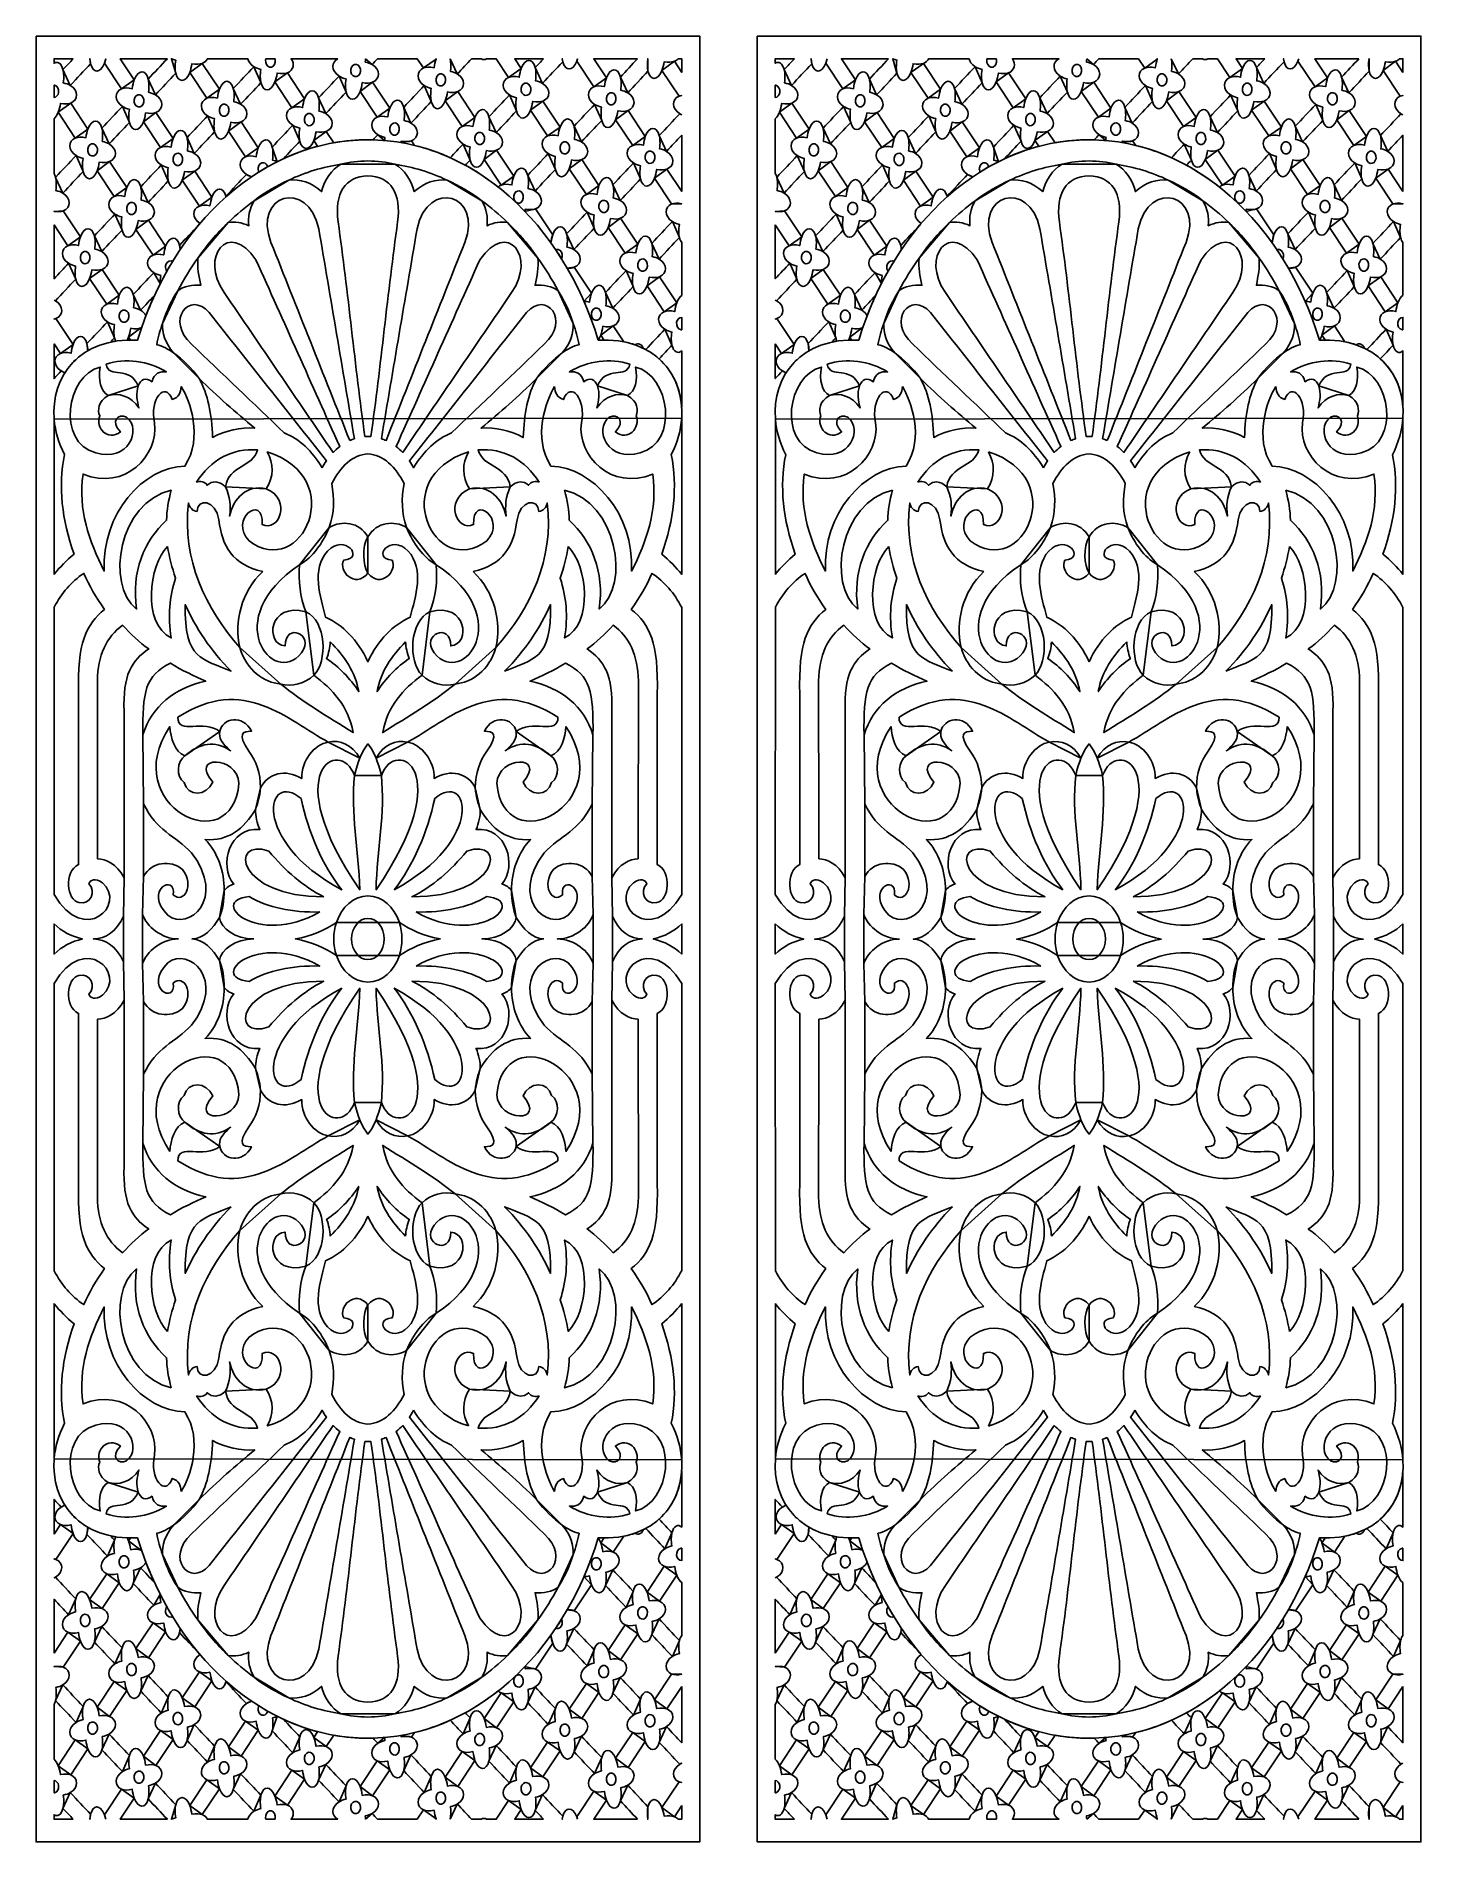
# Model space of a CAD drawing. Header units: centimetres. Extents: x 1.8 to 13.7, y -5.9 to 9.6.
import ezdxf

# ---------------------------------------------------------------- set-up
doc = ezdxf.new("R2010")
doc.units = ezdxf.units.CM
doc.header["$MEASUREMENT"] = 0
doc.layers.add('layer 1', color=7, linetype='Continuous')

msp = doc.modelspace()

# ---------------------------------------------------------------- linework, layer by layer
at = {"layer": 'layer 1', "color": 7}
for points, knots in [([(1.82375, 9.60243), (1.82375, 9.60243), (7.5222, 9.60243), (7.5222, 9.60243), (7.5222, 9.60243), (7.5222, 9.60243), (7.5222, -5.9026), (7.5222, -5.9026), (7.5222, -5.9026), (7.5222, -5.9026), (1.82375, -5.9026), (1.82375, -5.9026), (1.82375, -5.9026), (1.82375, -5.9026), (1.82375, 9.60243), (1.82375, 9.60243)], [0, 0, 0, 0, 0.2, 0.2, 0.2, 0.2, 0.4, 0.4, 0.4, 0.4, 0.6, 0.6, 0.6, 0.6, 1, 1, 1, 1]), ([(2.14299, 9.40846), (2.11346, 9.37712), (2.08392, 9.34576), (2.05437, 9.31442), (2.05437, 9.31442), (2.04059, 9.36852), (2.00806, 9.3881), (1.97782, 9.36944), (1.97782, 9.36944), (1.97782, 9.36944), (1.97782, 9.40846), (1.97782, 9.40846), (1.97782, 9.40846), (1.97782, 9.40846), (2.14299, 9.40846), (2.14299, 9.40846)], [0, 0, 0, 0, 0.2, 0.2, 0.2, 0.2, 0.4, 0.4, 0.4, 0.4, 0.6, 0.6, 0.6, 0.6, 1, 1, 1, 1]), ([(2.05437, 9.31442), (2.06163, 9.28595), (2.0637, 9.2479), (2.0575, 9.20083), (2.0575, 9.20083), (2.08114, 9.19635), (2.10099, 9.18885), (2.11715, 9.17939), (2.11715, 9.17939), (2.11715, 9.17939), (2.05437, 9.31442), (2.05437, 9.31442)], [0, 0, 0, 0, 0.25, 0.25, 0.25, 0.25, 0.5, 0.5, 0.5, 0.5, 1, 1, 1, 1]), ([(2.29169, 9.36456), (2.31102, 9.28347), (2.37527, 9.27888), (2.4114, 9.37036), (2.4114, 9.37036), (2.4114, 9.37036), (2.55803, 9.14944), (2.55803, 9.14944), (2.55803, 9.14944), (2.49591, 9.12405), (2.49316, 9.04412), (2.56473, 8.99891), (2.56473, 8.99891), (2.50585, 8.93646), (2.44698, 8.874), (2.38812, 8.81155), (2.38812, 8.81155), (2.36706, 8.89418), (2.30224, 8.8963), (2.26866, 8.80449), (2.26866, 8.80449), (2.26866, 8.80449), (2.12062, 9.02755), (2.12062, 9.02755), (2.12062, 9.02755), (2.18803, 9.05328), (2.19054, 9.1365), (2.11715, 9.17939), (2.11715, 9.17939), (2.17534, 9.24111), (2.23351, 9.30284), (2.29169, 9.36456)], [0, 0, 0, 0, 0.11111111, 0.11111111, 0.11111111, 0.11111111, 0.22222222, 0.22222222, 0.22222222, 0.22222222, 0.33333333, 0.33333333, 0.33333333, 0.33333333, 0.44444444, 0.44444444, 0.44444444, 0.44444444, 0.55555556, 0.55555556, 0.55555556, 0.55555556, 0.66666667, 0.66666667, 0.66666667, 0.66666667, 0.77777778, 0.77777778, 0.77777778, 0.77777778, 1, 1, 1, 1]), ([(2.29169, 9.36456), (2.28864, 9.37733), (2.28672, 9.39199), (2.28618, 9.40846), (2.28618, 9.40846), (2.28618, 9.40846), (2.29169, 9.36456), (2.29169, 9.36456)], [0, 0, 0, 0, 0.33333333, 0.33333333, 0.33333333, 0.33333333, 1, 1, 1, 1]), ([(2.42332, 9.40846), (2.41986, 9.39429), (2.41585, 9.3816), (2.4114, 9.37036), (2.4114, 9.37036), (2.4114, 9.37036), (2.42332, 9.40846), (2.42332, 9.40846)], [0, 0, 0, 0, 0.33333333, 0.33333333, 0.33333333, 0.33333333, 1, 1, 1, 1]), ([(2.95075, 9.40846), (2.89578, 9.35013), (2.84082, 9.29183), (2.78585, 9.2335), (2.78585, 9.2335), (2.76479, 9.31615), (2.69997, 9.31826), (2.6664, 9.22644), (2.6664, 9.22644), (2.6664, 9.22644), (2.5456, 9.40846), (2.5456, 9.40846), (2.5456, 9.40846), (2.5456, 9.40846), (2.95075, 9.40846), (2.95075, 9.40846)], [0, 0, 0, 0, 0.2, 0.2, 0.2, 0.2, 0.4, 0.4, 0.4, 0.4, 0.6, 0.6, 0.6, 0.6, 1, 1, 1, 1]), ([(3.02317, 9.28365), (3.01638, 9.31214), (3.01513, 9.35004), (3.02258, 9.39657), (3.02258, 9.39657), (3.00921, 9.39971), (2.99708, 9.40373), (2.98615, 9.40846), (2.98615, 9.40846), (2.98615, 9.40846), (3.02317, 9.28365), (3.02317, 9.28365)], [0, 0, 0, 0, 0.25, 0.25, 0.25, 0.25, 0.5, 0.5, 0.5, 0.5, 1, 1, 1, 1]), ([(3.24983, 9.3686), (3.22756, 9.36009), (3.1982, 9.35786), (3.16211, 9.36547), (3.16211, 9.36547), (3.15765, 9.33517), (3.15096, 9.30992), (3.14288, 9.28944), (3.14288, 9.28944), (3.14288, 9.28944), (3.24983, 9.3686), (3.24983, 9.3686)], [0, 0, 0, 0, 0.25, 0.25, 0.25, 0.25, 0.5, 0.5, 0.5, 0.5, 1, 1, 1, 1]), ([(3.64205, 9.40846), (3.64704, 9.3839), (3.66398, 9.35888), (3.69395, 9.33996), (3.69395, 9.33996), (3.63508, 9.27751), (3.5762, 9.21505), (3.51734, 9.15258), (3.51734, 9.15258), (3.49626, 9.23523), (3.43146, 9.23734), (3.39788, 9.14554), (3.39788, 9.14554), (3.39788, 9.14554), (3.24983, 9.3686), (3.24983, 9.3686), (3.24983, 9.3686), (3.27171, 9.37695), (3.28674, 9.39135), (3.29457, 9.40846), (3.29457, 9.40846), (3.29457, 9.40846), (3.64205, 9.40846), (3.64205, 9.40846)], [0, 0, 0, 0, 0.14285714, 0.14285714, 0.14285714, 0.14285714, 0.28571429, 0.28571429, 0.28571429, 0.28571429, 0.42857143, 0.42857143, 0.42857143, 0.42857143, 0.57142857, 0.57142857, 0.57142857, 0.57142857, 0.71428571, 0.71428571, 0.71428571, 0.71428571, 1, 1, 1, 1]), ([(3.75465, 9.20273), (3.74786, 9.23122), (3.7466, 9.26912), (3.75406, 9.31565), (3.75406, 9.31565), (3.7301, 9.32129), (3.71013, 9.32974), (3.69395, 9.33996), (3.69395, 9.33996), (3.69395, 9.33996), (3.75465, 9.20273), (3.75465, 9.20273)], [0, 0, 0, 0, 0.25, 0.25, 0.25, 0.25, 0.5, 0.5, 0.5, 0.5, 1, 1, 1, 1]), ([(3.87733, 9.37913), (3.87332, 9.35044), (3.85156, 9.33117), (3.82887, 9.33622), (3.82887, 9.33622), (3.80618, 9.34129), (3.79094, 9.36881), (3.79494, 9.39749), (3.79494, 9.39749), (3.79547, 9.40133), (3.79632, 9.40499), (3.79746, 9.40846), (3.79746, 9.40846), (3.79746, 9.40846), (3.87478, 9.40846), (3.87478, 9.40846), (3.87478, 9.40846), (3.87773, 9.39947), (3.87875, 9.38938), (3.87733, 9.37913)], [0, 0, 0, 0, 0.16666667, 0.16666667, 0.16666667, 0.16666667, 0.33333333, 0.33333333, 0.33333333, 0.33333333, 0.5, 0.5, 0.5, 0.5, 0.66666667, 0.66666667, 0.66666667, 0.66666667, 1, 1, 1, 1]), ([(4.4161, 9.40846), (4.35655, 9.38189), (4.35488, 9.3036), (4.42543, 9.25904), (4.42543, 9.25904), (4.36655, 9.19659), (4.30768, 9.13414), (4.24882, 9.07168), (4.24882, 9.07168), (4.22776, 9.15432), (4.16294, 9.15642), (4.12936, 9.06462), (4.12936, 9.06462), (4.12936, 9.06462), (3.98132, 9.2877), (3.98132, 9.2877), (3.98132, 9.2877), (4.03473, 9.30807), (4.04739, 9.36453), (4.01384, 9.40846), (4.01384, 9.40846), (4.01384, 9.40846), (4.4161, 9.40846), (4.4161, 9.40846)], [0, 0, 0, 0, 0.14285714, 0.14285714, 0.14285714, 0.14285714, 0.28571429, 0.28571429, 0.28571429, 0.28571429, 0.42857143, 0.42857143, 0.42857143, 0.42857143, 0.57142857, 0.57142857, 0.57142857, 0.57142857, 0.71428571, 0.71428571, 0.71428571, 0.71428571, 1, 1, 1, 1]), ([(4.60881, 9.29821), (4.6048, 9.26952), (4.58303, 9.25025), (4.56035, 9.2553), (4.56035, 9.2553), (4.53766, 9.26037), (4.52242, 9.28789), (4.52641, 9.31657), (4.52641, 9.31657), (4.53042, 9.34526), (4.55219, 9.36453), (4.57487, 9.35948), (4.57487, 9.35948), (4.59756, 9.35443), (4.61281, 9.32689), (4.60881, 9.29821)], [0, 0, 0, 0, 0.2, 0.2, 0.2, 0.2, 0.4, 0.4, 0.4, 0.4, 0.6, 0.6, 0.6, 0.6, 1, 1, 1, 1]), ([(4.65252, 9.40846), (4.65192, 9.39939), (4.65098, 9.38991), (4.64967, 9.38005), (4.64967, 9.38005), (4.67333, 9.37556), (4.69316, 9.36806), (4.70933, 9.3586), (4.70933, 9.3586), (4.70933, 9.3586), (4.65252, 9.40846), (4.65252, 9.40846)], [0, 0, 0, 0, 0.25, 0.25, 0.25, 0.25, 0.5, 0.5, 0.5, 0.5, 1, 1, 1, 1]), ([(5.09725, 9.40846), (5.09725, 9.40846), (5.15021, 9.32866), (5.15021, 9.32866), (5.15021, 9.32866), (5.08809, 9.30326), (5.08535, 9.22333), (5.15691, 9.17813), (5.15691, 9.17813), (5.09803, 9.11567), (5.03917, 9.05322), (4.98029, 8.99076), (4.98029, 8.99076), (4.95923, 9.0734), (4.89441, 9.0755), (4.86085, 8.9837), (4.86085, 8.9837), (4.86085, 8.9837), (4.7128, 9.20676), (4.7128, 9.20676), (4.7128, 9.20676), (4.78022, 9.2325), (4.78272, 9.31572), (4.70933, 9.3586), (4.70933, 9.3586), (4.725, 9.37522), (4.74065, 9.39184), (4.75632, 9.40846), (4.75632, 9.40846), (4.75632, 9.40846), (5.09725, 9.40846), (5.09725, 9.40846)], [0, 0, 0, 0, 0.11111111, 0.11111111, 0.11111111, 0.11111111, 0.22222222, 0.22222222, 0.22222222, 0.22222222, 0.33333333, 0.33333333, 0.33333333, 0.33333333, 0.44444444, 0.44444444, 0.44444444, 0.44444444, 0.55555556, 0.55555556, 0.55555556, 0.55555556, 0.66666667, 0.66666667, 0.66666667, 0.66666667, 0.77777778, 0.77777778, 0.77777778, 0.77777778, 1, 1, 1, 1]), ([(5.15021, 9.32866), (5.17297, 9.33797), (5.20366, 9.33996), (5.24163, 9.33023), (5.24163, 9.33023), (5.24518, 9.36014), (5.25111, 9.38522), (5.25858, 9.40566), (5.25858, 9.40566), (5.25858, 9.40566), (5.15021, 9.32866), (5.15021, 9.32866)], [0, 0, 0, 0, 0.25, 0.25, 0.25, 0.25, 0.5, 0.5, 0.5, 0.5, 1, 1, 1, 1]), ([(5.25962, 9.40846), (5.25927, 9.40753), (5.25893, 9.40659), (5.25858, 9.40566), (5.25858, 9.40566), (5.25858, 9.40566), (5.25672, 9.40846), (5.25672, 9.40846), (5.25672, 9.40846), (5.25672, 9.40846), (5.25962, 9.40846), (5.25962, 9.40846)], [0, 0, 0, 0, 0.25, 0.25, 0.25, 0.25, 0.5, 0.5, 0.5, 0.5, 1, 1, 1, 1]), ([(5.37906, 9.40846), (5.38547, 9.38047), (5.38706, 9.34388), (5.38115, 9.29913), (5.38115, 9.29913), (5.40481, 9.29464), (5.42464, 9.28714), (5.44081, 9.27769), (5.44081, 9.27769), (5.44081, 9.27769), (5.37906, 9.40846), (5.37906, 9.40846)], [0, 0, 0, 0, 0.25, 0.25, 0.25, 0.25, 0.5, 0.5, 0.5, 0.5, 1, 1, 1, 1]), ([(5.64631, 9.40846), (5.66015, 9.39872), (5.67639, 9.39846), (5.6922, 9.40846), (5.6922, 9.40846), (5.6922, 9.40846), (5.77503, 9.40846), (5.77503, 9.40846), (5.77503, 9.40846), (5.77503, 9.40846), (5.88169, 9.24774), (5.88169, 9.24774), (5.88169, 9.24774), (5.81958, 9.22234), (5.81683, 9.14241), (5.88839, 9.09721), (5.88839, 9.09721), (5.82951, 9.03475), (5.77065, 8.9723), (5.71178, 8.90985), (5.71178, 8.90985), (5.69071, 8.99248), (5.62589, 8.9946), (5.59233, 8.90278), (5.59233, 8.90278), (5.59233, 8.90278), (5.44428, 9.12586), (5.44428, 9.12586), (5.44428, 9.12586), (5.5117, 9.15158), (5.5142, 9.2348), (5.44082, 9.2777), (5.44082, 9.2777), (5.4819, 9.32127), (5.52299, 9.36487), (5.56407, 9.40846), (5.56407, 9.40846), (5.56407, 9.40846), (5.64631, 9.40846), (5.64631, 9.40846)], [0, 0, 0, 0, 0.09090909, 0.09090909, 0.09090909, 0.09090909, 0.18181818, 0.18181818, 0.18181818, 0.18181818, 0.27272727, 0.27272727, 0.27272727, 0.27272727, 0.36363636, 0.36363636, 0.36363636, 0.36363636, 0.45454545, 0.45454545, 0.45454545, 0.45454545, 0.54545455, 0.54545455, 0.54545455, 0.54545455, 0.63636364, 0.63636364, 0.63636364, 0.63636364, 0.72727273, 0.72727273, 0.72727273, 0.72727273, 0.81818182, 0.81818182, 0.81818182, 0.81818182, 1, 1, 1, 1]), ([(5.88169, 9.24774), (5.90445, 9.25705), (5.93514, 9.25906), (5.97311, 9.24933), (5.97311, 9.24933), (5.97666, 9.27922), (5.98259, 9.3043), (5.99006, 9.32475), (5.99006, 9.32475), (5.99006, 9.32475), (5.88169, 9.24774), (5.88169, 9.24774)], [0, 0, 0, 0, 0.25, 0.25, 0.25, 0.25, 0.5, 0.5, 0.5, 0.5, 1, 1, 1, 1]), ([(6.18175, 9.40846), (6.15767, 9.3829), (6.1336, 9.35736), (6.10952, 9.3318), (6.10952, 9.3318), (6.08846, 9.41445), (6.02364, 9.41656), (5.99006, 9.32475), (5.99006, 9.32475), (5.99006, 9.32475), (5.9345, 9.40846), (5.9345, 9.40846), (5.9345, 9.40846), (5.9345, 9.40846), (6.18175, 9.40846), (6.18175, 9.40846)], [0, 0, 0, 0, 0.2, 0.2, 0.2, 0.2, 0.4, 0.4, 0.4, 0.4, 0.6, 0.6, 0.6, 0.6, 1, 1, 1, 1]), ([(6.10952, 9.3318), (6.11678, 9.30333), (6.11884, 9.26528), (6.11264, 9.21821), (6.11264, 9.21821), (6.13629, 9.21373), (6.15613, 9.20623), (6.1723, 9.19677), (6.1723, 9.19677), (6.1723, 9.19677), (6.10952, 9.3318), (6.10952, 9.3318)], [0, 0, 0, 0, 0.25, 0.25, 0.25, 0.25, 0.5, 0.5, 0.5, 0.5, 1, 1, 1, 1]), ([(6.34683, 9.38194), (6.36616, 9.30085), (6.4304, 9.29626), (6.46655, 9.38776), (6.46655, 9.38776), (6.46655, 9.38776), (6.61316, 9.16684), (6.61316, 9.16684), (6.61316, 9.16684), (6.55106, 9.14142), (6.5483, 9.06149), (6.61988, 9.01629), (6.61988, 9.01629), (6.561, 8.95384), (6.50212, 8.89138), (6.44326, 8.82893), (6.44326, 8.82893), (6.42219, 8.91156), (6.35738, 8.91368), (6.32381, 8.82187), (6.32381, 8.82187), (6.32381, 8.82187), (6.17576, 9.04494), (6.17576, 9.04494), (6.17576, 9.04494), (6.24318, 9.07066), (6.24569, 9.15388), (6.1723, 9.19677), (6.1723, 9.19677), (6.23047, 9.25849), (6.28865, 9.32022), (6.34683, 9.38194)], [0, 0, 0, 0, 0.11111111, 0.11111111, 0.11111111, 0.11111111, 0.22222222, 0.22222222, 0.22222222, 0.22222222, 0.33333333, 0.33333333, 0.33333333, 0.33333333, 0.44444444, 0.44444444, 0.44444444, 0.44444444, 0.55555556, 0.55555556, 0.55555556, 0.55555556, 0.66666667, 0.66666667, 0.66666667, 0.66666667, 0.77777778, 0.77777778, 0.77777778, 0.77777778, 1, 1, 1, 1]), ([(6.34683, 9.38194), (6.3449, 9.39003), (6.34342, 9.39887), (6.34246, 9.40846), (6.34246, 9.40846), (6.34246, 9.40846), (6.34683, 9.38194), (6.34683, 9.38194)], [0, 0, 0, 0, 0.33333333, 0.33333333, 0.33333333, 0.33333333, 1, 1, 1, 1]), ([(6.47372, 9.40846), (6.47148, 9.40107), (6.46909, 9.39417), (6.46655, 9.38776), (6.46655, 9.38776), (6.46655, 9.38776), (6.47372, 9.40846), (6.47372, 9.40846)], [0, 0, 0, 0, 0.33333333, 0.33333333, 0.33333333, 0.33333333, 1, 1, 1, 1]), ([(6.98951, 9.40846), (6.94, 9.35593), (6.8905, 9.30341), (6.84099, 9.2509), (6.84099, 9.2509), (6.81993, 9.33353), (6.75511, 9.33565), (6.72155, 9.24384), (6.72155, 9.24384), (6.72155, 9.24384), (6.61229, 9.40846), (6.61229, 9.40846), (6.61229, 9.40846), (6.61229, 9.40846), (6.98951, 9.40846), (6.98951, 9.40846)], [0, 0, 0, 0, 0.2, 0.2, 0.2, 0.2, 0.4, 0.4, 0.4, 0.4, 0.6, 0.6, 0.6, 0.6, 1, 1, 1, 1]), ([(7.07832, 9.30103), (7.09765, 9.21993), (7.16189, 9.21535), (7.19803, 9.30684), (7.19803, 9.30684), (7.19803, 9.30684), (7.34465, 9.08592), (7.34465, 9.08592), (7.34465, 9.08592), (7.28254, 9.06052), (7.27978, 8.98058), (7.35135, 8.93537), (7.35135, 8.93537), (7.29248, 8.87292), (7.23361, 8.81046), (7.17474, 8.74801), (7.17474, 8.74801), (7.15368, 8.83064), (7.08886, 8.83277), (7.05528, 8.74095), (7.05528, 8.74095), (7.05528, 8.74095), (6.90725, 8.96402), (6.90725, 8.96402), (6.90725, 8.96402), (6.97466, 8.98974), (6.97717, 9.07296), (6.90378, 9.11587), (6.90378, 9.11587), (6.96195, 9.17759), (7.02013, 9.2393), (7.07832, 9.30103)], [0, 0, 0, 0, 0.11111111, 0.11111111, 0.11111111, 0.11111111, 0.22222222, 0.22222222, 0.22222222, 0.22222222, 0.33333333, 0.33333333, 0.33333333, 0.33333333, 0.44444444, 0.44444444, 0.44444444, 0.44444444, 0.55555556, 0.55555556, 0.55555556, 0.55555556, 0.66666667, 0.66666667, 0.66666667, 0.66666667, 0.77777778, 0.77777778, 0.77777778, 0.77777778, 1, 1, 1, 1]), ([(7.07832, 9.30103), (7.0718, 9.32838), (7.07037, 9.36444), (7.07688, 9.40846), (7.07688, 9.40846), (7.07688, 9.40846), (7.07832, 9.30103), (7.07832, 9.30103)], [0, 0, 0, 0, 0.33333333, 0.33333333, 0.33333333, 0.33333333, 1, 1, 1, 1]), ([(7.30498, 9.38599), (7.2827, 9.37747), (7.25334, 9.37524), (7.21726, 9.38285), (7.21726, 9.38285), (7.2128, 9.35255), (7.20611, 9.3273), (7.19803, 9.30684), (7.19803, 9.30684), (7.19803, 9.30684), (7.30498, 9.38599), (7.30498, 9.38599)], [0, 0, 0, 0, 0.25, 0.25, 0.25, 0.25, 0.5, 0.5, 0.5, 0.5, 1, 1, 1, 1]), ([(7.36821, 9.29071), (7.36821, 9.29071), (7.30498, 9.38599), (7.30498, 9.38599), (7.30498, 9.38599), (7.31892, 9.39131), (7.33008, 9.39908), (7.33836, 9.40846), (7.33836, 9.40846), (7.33836, 9.40846), (7.36821, 9.40846), (7.36821, 9.40846), (7.36821, 9.40846), (7.36821, 9.40846), (7.36821, 9.29071), (7.36821, 9.29071)], [0, 0, 0, 0, 0.2, 0.2, 0.2, 0.2, 0.4, 0.4, 0.4, 0.4, 0.6, 0.6, 0.6, 0.6, 1, 1, 1, 1]), ([(2.01663, 9.11899), (2.0132, 9.09441), (1.99672, 9.07675), (1.97782, 9.07537), (1.97782, 9.07537), (1.97782, 9.07537), (1.97782, 9.18098), (1.97782, 9.18098), (1.97782, 9.18098), (1.97943, 9.18086), (1.98106, 9.18062), (1.9827, 9.18026), (1.9827, 9.18026), (2.00538, 9.17519), (2.02063, 9.14768), (2.01663, 9.11899)], [0, 0, 0, 0, 0.2, 0.2, 0.2, 0.2, 0.4, 0.4, 0.4, 0.4, 0.6, 0.6, 0.6, 0.6, 1, 1, 1, 1]), ([(2.55803, 9.14944), (2.58078, 9.15875), (2.61149, 9.16075), (2.64944, 9.15101), (2.64944, 9.15101), (2.65299, 9.18093), (2.65892, 9.206), (2.6664, 9.22644), (2.6664, 9.22644), (2.6664, 9.22644), (2.55803, 9.14944), (2.55803, 9.14944)], [0, 0, 0, 0, 0.25, 0.25, 0.25, 0.25, 0.5, 0.5, 0.5, 0.5, 1, 1, 1, 1]), ([(2.78585, 9.2335), (2.79311, 9.20501), (2.79519, 9.16698), (2.78897, 9.11992), (2.78897, 9.11992), (2.81263, 9.11543), (2.83246, 9.10793), (2.84863, 9.09847), (2.84863, 9.09847), (2.84863, 9.09847), (2.78585, 9.2335), (2.78585, 9.2335)], [0, 0, 0, 0, 0.25, 0.25, 0.25, 0.25, 0.5, 0.5, 0.5, 0.5, 1, 1, 1, 1]), ([(3.02317, 9.28365), (3.0425, 9.20255), (3.10674, 9.19797), (3.14288, 9.28944), (3.14288, 9.28944), (3.14288, 9.28944), (3.28951, 9.06852), (3.28951, 9.06852), (3.28951, 9.06852), (3.22739, 9.04313), (3.22465, 8.96318), (3.29621, 8.91799), (3.29621, 8.91799), (3.23733, 8.85554), (3.17847, 8.79308), (3.11959, 8.73063), (3.11959, 8.73063), (3.09853, 8.81327), (3.03371, 8.81539), (3.00015, 8.72357), (3.00015, 8.72357), (3.00015, 8.72357), (2.8521, 8.94664), (2.8521, 8.94664), (2.8521, 8.94664), (2.91952, 8.97236), (2.92202, 9.05558), (2.84863, 9.09847), (2.84863, 9.09847), (2.90681, 9.1602), (2.96499, 9.22192), (3.02317, 9.28365)], [0, 0, 0, 0, 0.11111111, 0.11111111, 0.11111111, 0.11111111, 0.22222222, 0.22222222, 0.22222222, 0.22222222, 0.33333333, 0.33333333, 0.33333333, 0.33333333, 0.44444444, 0.44444444, 0.44444444, 0.44444444, 0.55555556, 0.55555556, 0.55555556, 0.55555556, 0.66666667, 0.66666667, 0.66666667, 0.66666667, 0.77777778, 0.77777778, 0.77777778, 0.77777778, 1, 1, 1, 1]), ([(3.51734, 9.15258), (3.52459, 9.12411), (3.52666, 9.08606), (3.52045, 9.039), (3.52045, 9.039), (3.54411, 9.03451), (3.56394, 9.02701), (3.58011, 9.01755), (3.58011, 9.01755), (3.58011, 9.01755), (3.51734, 9.15258), (3.51734, 9.15258)], [0, 0, 0, 0, 0.25, 0.25, 0.25, 0.25, 0.5, 0.5, 0.5, 0.5, 1, 1, 1, 1]), ([(3.75465, 9.20273), (3.77398, 9.12163), (3.83822, 9.11705), (3.87437, 9.20854), (3.87437, 9.20854), (3.87437, 9.20854), (4.02099, 8.98762), (4.02099, 8.98762), (4.02099, 8.98762), (3.95888, 8.96221), (3.95613, 8.88228), (4.02768, 8.83707), (4.02768, 8.83707), (3.96882, 8.77462), (3.90995, 8.71217), (3.85108, 8.64971), (3.85108, 8.64971), (3.83001, 8.73235), (3.76519, 8.73445), (3.73163, 8.64265), (3.73163, 8.64265), (3.73163, 8.64265), (3.58358, 8.86573), (3.58358, 8.86573), (3.58358, 8.86573), (3.651, 8.89145), (3.6535, 8.97466), (3.58012, 9.01755), (3.58012, 9.01755), (3.63829, 9.07929), (3.69648, 9.141), (3.75465, 9.20273)], [0, 0, 0, 0, 0.11111111, 0.11111111, 0.11111111, 0.11111111, 0.22222222, 0.22222222, 0.22222222, 0.22222222, 0.33333333, 0.33333333, 0.33333333, 0.33333333, 0.44444444, 0.44444444, 0.44444444, 0.44444444, 0.55555556, 0.55555556, 0.55555556, 0.55555556, 0.66666667, 0.66666667, 0.66666667, 0.66666667, 0.77777778, 0.77777778, 0.77777778, 0.77777778, 1, 1, 1, 1]), ([(3.98132, 9.28768), (3.95903, 9.27918), (3.92967, 9.27694), (3.89359, 9.28454), (3.89359, 9.28454), (3.88914, 9.25425), (3.88246, 9.229), (3.87437, 9.20854), (3.87437, 9.20854), (3.87437, 9.20854), (3.98132, 9.28768), (3.98132, 9.28768)], [0, 0, 0, 0, 0.25, 0.25, 0.25, 0.25, 0.5, 0.5, 0.5, 0.5, 1, 1, 1, 1]), ([(4.48612, 9.12181), (4.47935, 9.1503), (4.47808, 9.1882), (4.48555, 9.23473), (4.48555, 9.23473), (4.46158, 9.24037), (4.44161, 9.24882), (4.42543, 9.25904), (4.42543, 9.25904), (4.42543, 9.25904), (4.48612, 9.12181), (4.48612, 9.12181)], [0, 0, 0, 0, 0.25, 0.25, 0.25, 0.25, 0.5, 0.5, 0.5, 0.5, 1, 1, 1, 1]), ([(4.7128, 9.20676), (4.69051, 9.19826), (4.66115, 9.19602), (4.62508, 9.20364), (4.62508, 9.20364), (4.62062, 9.17335), (4.61393, 9.14808), (4.60585, 9.12762), (4.60585, 9.12762), (4.60585, 9.12762), (4.7128, 9.20676), (4.7128, 9.20676)], [0, 0, 0, 0, 0.25, 0.25, 0.25, 0.25, 0.5, 0.5, 0.5, 0.5, 1, 1, 1, 1]), ([(5.21762, 9.04089), (5.21083, 9.06938), (5.20956, 9.1073), (5.21703, 9.15381), (5.21703, 9.15381), (5.19307, 9.15945), (5.17309, 9.16791), (5.15691, 9.17813), (5.15691, 9.17813), (5.15691, 9.17813), (5.21762, 9.04089), (5.21762, 9.04089)], [0, 0, 0, 0, 0.25, 0.25, 0.25, 0.25, 0.5, 0.5, 0.5, 0.5, 1, 1, 1, 1]), ([(5.34029, 9.21729), (5.33629, 9.1886), (5.31451, 9.16933), (5.29183, 9.17438), (5.29183, 9.17438), (5.26914, 9.17944), (5.25389, 9.20697), (5.25789, 9.23566), (5.25789, 9.23566), (5.2619, 9.26434), (5.28366, 9.28361), (5.30635, 9.27856), (5.30635, 9.27856), (5.32905, 9.27349), (5.34428, 9.24597), (5.34029, 9.21729)], [0, 0, 0, 0, 0.2, 0.2, 0.2, 0.2, 0.4, 0.4, 0.4, 0.4, 0.6, 0.6, 0.6, 0.6, 1, 1, 1, 1]), ([(6.07176, 9.13637), (6.06777, 9.10769), (6.04599, 9.08841), (6.02332, 9.09347), (6.02332, 9.09347), (6.00062, 9.09854), (5.98538, 9.12605), (5.98938, 9.15474), (5.98938, 9.15474), (5.99338, 9.18342), (6.01514, 9.2027), (6.03783, 9.19764), (6.03783, 9.19764), (6.06053, 9.19259), (6.07577, 9.16505), (6.07176, 9.13637)], [0, 0, 0, 0, 0.2, 0.2, 0.2, 0.2, 0.4, 0.4, 0.4, 0.4, 0.6, 0.6, 0.6, 0.6, 1, 1, 1, 1]), ([(6.61318, 9.16682), (6.63593, 9.17613), (6.66663, 9.17814), (6.70459, 9.16839), (6.70459, 9.16839), (6.70814, 9.19831), (6.71407, 9.2234), (6.72155, 9.24384), (6.72155, 9.24384), (6.72155, 9.24384), (6.61318, 9.16682), (6.61318, 9.16682)], [0, 0, 0, 0, 0.25, 0.25, 0.25, 0.25, 0.5, 0.5, 0.5, 0.5, 1, 1, 1, 1]), ([(6.84099, 9.2509), (6.84826, 9.22241), (6.85032, 9.18436), (6.84412, 9.13729), (6.84412, 9.13729), (6.86777, 9.13281), (6.88761, 9.12531), (6.90378, 9.11587), (6.90378, 9.11587), (6.90378, 9.11587), (6.84099, 9.2509), (6.84099, 9.2509)], [0, 0, 0, 0, 0.25, 0.25, 0.25, 0.25, 0.5, 0.5, 0.5, 0.5, 1, 1, 1, 1]), ([(2.12062, 9.02755), (2.09833, 9.01904), (2.06897, 9.01681), (2.0329, 9.02442), (2.0329, 9.02442), (2.02844, 8.99412), (2.02176, 8.96887), (2.01367, 8.94841), (2.01367, 8.94841), (2.01367, 8.94841), (2.12062, 9.02755), (2.12062, 9.02755)], [0, 0, 0, 0, 0.25, 0.25, 0.25, 0.25, 0.5, 0.5, 0.5, 0.5, 1, 1, 1, 1]), ([(2.62542, 8.86168), (2.61865, 8.89017), (2.61738, 8.92807), (2.62485, 8.9746), (2.62485, 8.9746), (2.60088, 8.98024), (2.58091, 8.98869), (2.56473, 8.99891), (2.56473, 8.99891), (2.56473, 8.99891), (2.62542, 8.86168), (2.62542, 8.86168)], [0, 0, 0, 0, 0.25, 0.25, 0.25, 0.25, 0.5, 0.5, 0.5, 0.5, 1, 1, 1, 1]), ([(2.74811, 9.03807), (2.7441, 9.00939), (2.72233, 8.99012), (2.69965, 8.99517), (2.69965, 8.99517), (2.67696, 9.00024), (2.66172, 9.02776), (2.66571, 9.05644), (2.66571, 9.05644), (2.66972, 9.08512), (2.69149, 9.1044), (2.71417, 9.09935), (2.71417, 9.09935), (2.73686, 9.09428), (2.75211, 9.06676), (2.74811, 9.03807)], [0, 0, 0, 0, 0.2, 0.2, 0.2, 0.2, 0.4, 0.4, 0.4, 0.4, 0.6, 0.6, 0.6, 0.6, 1, 1, 1, 1]), ([(3.28951, 9.06852), (3.31227, 9.07784), (3.34296, 9.07983), (3.38093, 9.07009), (3.38093, 9.07009), (3.38448, 9.10001), (3.39041, 9.12508), (3.39788, 9.14554), (3.39788, 9.14554), (3.39788, 9.14554), (3.28951, 9.06852), (3.28951, 9.06852)], [0, 0, 0, 0, 0.25, 0.25, 0.25, 0.25, 0.5, 0.5, 0.5, 0.5, 1, 1, 1, 1]), ([(3.47959, 8.95716), (3.47559, 8.92847), (3.45381, 8.9092), (3.43112, 8.91425), (3.43112, 8.91425), (3.40844, 8.91932), (3.39319, 8.94684), (3.39719, 8.97552), (3.39719, 8.97552), (3.4012, 9.00421), (3.42296, 9.02348), (3.44565, 9.01843), (3.44565, 9.01843), (3.46835, 9.01337), (3.48358, 8.98584), (3.47959, 8.95716)], [0, 0, 0, 0, 0.2, 0.2, 0.2, 0.2, 0.4, 0.4, 0.4, 0.4, 0.6, 0.6, 0.6, 0.6, 1, 1, 1, 1]), ([(4.02099, 8.98761), (4.04375, 8.99692), (4.07444, 8.99893), (4.11241, 8.98919), (4.11241, 8.98919), (4.11596, 9.01909), (4.12189, 9.04418), (4.12937, 9.0646), (4.12937, 9.0646), (4.12937, 9.0646), (4.02099, 8.98761), (4.02099, 8.98761)], [0, 0, 0, 0, 0.25, 0.25, 0.25, 0.25, 0.5, 0.5, 0.5, 0.5, 1, 1, 1, 1]), ([(4.24882, 9.07168), (4.25608, 9.04319), (4.25814, 9.00515), (4.25194, 8.95808), (4.25194, 8.95808), (4.27559, 8.95359), (4.29543, 8.94609), (4.3116, 8.93665), (4.3116, 8.93665), (4.3116, 8.93665), (4.24882, 9.07168), (4.24882, 9.07168)], [0, 0, 0, 0, 0.25, 0.25, 0.25, 0.25, 0.5, 0.5, 0.5, 0.5, 1, 1, 1, 1]), ([(4.71721, 8.71165), (4.7025, 8.71204), (4.68778, 8.71223), (4.67301, 8.71223), (4.67301, 8.71223), (4.57371, 8.71223), (4.47595, 8.7035), (4.38021, 8.68666), (4.38021, 8.68666), (4.38021, 8.68666), (4.31507, 8.78481), (4.31507, 8.78481), (4.31507, 8.78481), (4.38248, 8.81053), (4.38499, 8.89375), (4.3116, 8.93665), (4.3116, 8.93665), (4.36977, 8.99836), (4.42795, 9.06008), (4.48612, 9.12181), (4.48612, 9.12181), (4.50546, 9.04071), (4.5697, 9.03613), (4.60585, 9.12762), (4.60585, 9.12762), (4.60585, 9.12762), (4.75246, 8.9067), (4.75246, 8.9067), (4.75246, 8.9067), (4.69036, 8.88129), (4.6876, 8.80136), (4.75918, 8.75616), (4.75918, 8.75616), (4.74519, 8.74132), (4.7312, 8.72648), (4.71721, 8.71165)], [0, 0, 0, 0, 0.1, 0.1, 0.1, 0.1, 0.2, 0.2, 0.2, 0.2, 0.3, 0.3, 0.3, 0.3, 0.4, 0.4, 0.4, 0.4, 0.5, 0.5, 0.5, 0.5, 0.6, 0.6, 0.6, 0.6, 0.7, 0.7, 0.7, 0.7, 0.8, 0.8, 0.8, 0.8, 1, 1, 1, 1]), ([(5.38042, 8.5583), (5.28106, 8.603), (5.17834, 8.63858), (5.07287, 8.66421), (5.07287, 8.66421), (5.07287, 8.66421), (5.04655, 8.70389), (5.04655, 8.70389), (5.04655, 8.70389), (5.11395, 8.72961), (5.11647, 8.81283), (5.04308, 8.85573), (5.04308, 8.85573), (5.10125, 8.91744), (5.15943, 8.97917), (5.21762, 9.04089), (5.21762, 9.04089), (5.23695, 8.9598), (5.30119, 8.95521), (5.33733, 9.04671), (5.33733, 9.04671), (5.33733, 9.04671), (5.48395, 8.82578), (5.48395, 8.82578), (5.48395, 8.82578), (5.42184, 8.80037), (5.41908, 8.72044), (5.49065, 8.67525), (5.49065, 8.67525), (5.45391, 8.63627), (5.41716, 8.59728), (5.38042, 8.5583)], [0, 0, 0, 0, 0.11111111, 0.11111111, 0.11111111, 0.11111111, 0.22222222, 0.22222222, 0.22222222, 0.22222222, 0.33333333, 0.33333333, 0.33333333, 0.33333333, 0.44444444, 0.44444444, 0.44444444, 0.44444444, 0.55555556, 0.55555556, 0.55555556, 0.55555556, 0.66666667, 0.66666667, 0.66666667, 0.66666667, 0.77777778, 0.77777778, 0.77777778, 0.77777778, 1, 1, 1, 1]), ([(5.44428, 9.12586), (5.422, 9.11736), (5.39264, 9.1151), (5.35656, 9.12272), (5.35656, 9.12272), (5.3521, 9.09241), (5.34541, 9.06716), (5.33733, 9.04671), (5.33733, 9.04671), (5.33733, 9.04671), (5.44428, 9.12586), (5.44428, 9.12586)], [0, 0, 0, 0, 0.25, 0.25, 0.25, 0.25, 0.5, 0.5, 0.5, 0.5, 1, 1, 1, 1]), ([(5.94909, 8.95997), (5.9423, 8.98846), (5.94104, 9.02636), (5.9485, 9.0729), (5.9485, 9.0729), (5.92455, 9.07853), (5.90458, 9.08699), (5.88839, 9.09721), (5.88839, 9.09721), (5.88839, 9.09721), (5.94909, 8.95997), (5.94909, 8.95997)], [0, 0, 0, 0, 0.25, 0.25, 0.25, 0.25, 0.5, 0.5, 0.5, 0.5, 1, 1, 1, 1]), ([(6.17576, 9.04494), (6.15348, 9.03644), (6.12412, 9.03419), (6.08803, 9.0418), (6.08803, 9.0418), (6.08357, 9.01151), (6.0769, 8.98624), (6.06882, 8.96579), (6.06882, 8.96579), (6.06882, 8.96579), (6.17576, 9.04494), (6.17576, 9.04494)], [0, 0, 0, 0, 0.25, 0.25, 0.25, 0.25, 0.5, 0.5, 0.5, 0.5, 1, 1, 1, 1]), ([(6.68058, 8.87907), (6.67378, 8.90755), (6.67253, 8.94546), (6.67999, 8.99199), (6.67999, 8.99199), (6.65603, 8.99761), (6.63605, 9.00607), (6.61988, 9.01629), (6.61988, 9.01629), (6.61988, 9.01629), (6.68058, 8.87907), (6.68058, 8.87907)], [0, 0, 0, 0, 0.25, 0.25, 0.25, 0.25, 0.5, 0.5, 0.5, 0.5, 1, 1, 1, 1]), ([(6.80325, 9.05545), (6.79924, 9.02677), (6.77748, 9.00749), (6.75479, 9.01256), (6.75479, 9.01256), (6.73211, 9.01762), (6.71686, 9.04514), (6.72086, 9.07382), (6.72086, 9.07382), (6.72486, 9.10252), (6.74663, 9.12178), (6.76932, 9.11672), (6.76932, 9.11672), (6.79201, 9.11167), (6.80725, 9.08415), (6.80325, 9.05545)], [0, 0, 0, 0, 0.2, 0.2, 0.2, 0.2, 0.4, 0.4, 0.4, 0.4, 0.6, 0.6, 0.6, 0.6, 1, 1, 1, 1]), ([(7.34465, 9.08592), (7.35174, 9.0888), (7.3596, 9.091), (7.36821, 9.09235), (7.36821, 9.09235), (7.36821, 9.09235), (7.34465, 9.08592), (7.34465, 9.08592)], [0, 0, 0, 0, 0.33333333, 0.33333333, 0.33333333, 0.33333333, 1, 1, 1, 1]), ([(1.97782, 8.89332), (1.99092, 8.90427), (2.00342, 8.92246), (2.01367, 8.94841), (2.01367, 8.94841), (2.01367, 8.94841), (2.16029, 8.72747), (2.16029, 8.72747), (2.16029, 8.72747), (2.09818, 8.70208), (2.09543, 8.62215), (2.167, 8.57694), (2.167, 8.57694), (2.10812, 8.51449), (2.04925, 8.45203), (1.99038, 8.38958), (1.99038, 8.38958), (1.98714, 8.40229), (1.98285, 8.4131), (1.97782, 8.42196), (1.97782, 8.42196), (1.97782, 8.42196), (1.97782, 8.89332), (1.97782, 8.89332)], [0, 0, 0, 0, 0.14285714, 0.14285714, 0.14285714, 0.14285714, 0.28571429, 0.28571429, 0.28571429, 0.28571429, 0.42857143, 0.42857143, 0.42857143, 0.42857143, 0.57142857, 0.57142857, 0.57142857, 0.57142857, 0.71428571, 0.71428571, 0.71428571, 0.71428571, 1, 1, 1, 1]), ([(2.62542, 8.86168), (2.64476, 8.78058), (2.70901, 8.776), (2.74515, 8.86749), (2.74515, 8.86749), (2.74515, 8.86749), (2.89176, 8.64657), (2.89176, 8.64657), (2.89176, 8.64657), (2.82966, 8.62116), (2.8269, 8.54123), (2.89848, 8.49604), (2.89848, 8.49604), (2.8396, 8.43357), (2.78072, 8.37111), (2.72186, 8.30866), (2.72186, 8.30866), (2.70079, 8.39131), (2.63598, 8.39342), (2.6024, 8.3016), (2.6024, 8.3016), (2.6024, 8.3016), (2.45437, 8.52467), (2.45437, 8.52467), (2.45437, 8.52467), (2.52178, 8.55039), (2.52429, 8.63361), (2.4509, 8.67652), (2.4509, 8.67652), (2.50907, 8.73823), (2.56725, 8.79995), (2.62542, 8.86168)], [0, 0, 0, 0, 0.11111111, 0.11111111, 0.11111111, 0.11111111, 0.22222222, 0.22222222, 0.22222222, 0.22222222, 0.33333333, 0.33333333, 0.33333333, 0.33333333, 0.44444444, 0.44444444, 0.44444444, 0.44444444, 0.55555556, 0.55555556, 0.55555556, 0.55555556, 0.66666667, 0.66666667, 0.66666667, 0.66666667, 0.77777778, 0.77777778, 0.77777778, 0.77777778, 1, 1, 1, 1]), ([(2.8521, 8.94664), (2.82981, 8.93814), (2.80045, 8.93589), (2.76438, 8.9435), (2.76438, 8.9435), (2.75992, 8.9132), (2.75323, 8.88795), (2.74515, 8.86749), (2.74515, 8.86749), (2.74515, 8.86749), (2.8521, 8.94664), (2.8521, 8.94664)], [0, 0, 0, 0, 0.25, 0.25, 0.25, 0.25, 0.5, 0.5, 0.5, 0.5, 1, 1, 1, 1]), ([(3.35692, 8.78076), (3.35013, 8.80925), (3.34886, 8.84715), (3.35633, 8.89368), (3.35633, 8.89368), (3.33237, 8.89932), (3.31239, 8.90777), (3.29621, 8.91799), (3.29621, 8.91799), (3.29621, 8.91799), (3.35692, 8.78076), (3.35692, 8.78076)], [0, 0, 0, 0, 0.25, 0.25, 0.25, 0.25, 0.5, 0.5, 0.5, 0.5, 1, 1, 1, 1]), ([(3.58358, 8.86573), (3.56129, 8.85721), (3.53194, 8.85497), (3.49586, 8.86258), (3.49586, 8.86258), (3.4914, 8.8323), (3.48471, 8.80703), (3.47663, 8.78657), (3.47663, 8.78657), (3.47663, 8.78657), (3.58358, 8.86573), (3.58358, 8.86573)], [0, 0, 0, 0, 0.25, 0.25, 0.25, 0.25, 0.5, 0.5, 0.5, 0.5, 1, 1, 1, 1]), ([(4.21106, 8.87624), (4.20707, 8.84755), (4.1853, 8.82828), (4.16262, 8.83335), (4.16262, 8.83335), (4.13993, 8.8384), (4.12468, 8.86592), (4.12868, 8.8946), (4.12868, 8.8946), (4.13268, 8.9233), (4.15444, 8.94256), (4.17714, 8.93751), (4.17714, 8.93751), (4.19983, 8.93246), (4.21507, 8.90492), (4.21106, 8.87624)], [0, 0, 0, 0, 0.2, 0.2, 0.2, 0.2, 0.4, 0.4, 0.4, 0.4, 0.6, 0.6, 0.6, 0.6, 1, 1, 1, 1]), ([(4.75248, 8.9067), (4.77523, 8.916), (4.80593, 8.91801), (4.84389, 8.90827), (4.84389, 8.90827), (4.84744, 8.93817), (4.85337, 8.96325), (4.86085, 8.9837), (4.86085, 8.9837), (4.86085, 8.9837), (4.75248, 8.9067), (4.75248, 8.9067)], [0, 0, 0, 0, 0.25, 0.25, 0.25, 0.25, 0.5, 0.5, 0.5, 0.5, 1, 1, 1, 1]), ([(4.94255, 8.79532), (4.93854, 8.76664), (4.91678, 8.74736), (4.89409, 8.75243), (4.89409, 8.75243), (4.87141, 8.75748), (4.85616, 8.785), (4.86016, 8.8137), (4.86016, 8.8137), (4.86416, 8.84237), (4.88593, 8.86164), (4.90862, 8.85659), (4.90862, 8.85659), (4.93131, 8.85154), (4.94655, 8.82402), (4.94255, 8.79532)], [0, 0, 0, 0, 0.2, 0.2, 0.2, 0.2, 0.4, 0.4, 0.4, 0.4, 0.6, 0.6, 0.6, 0.6, 1, 1, 1, 1]), ([(4.98029, 8.99075), (4.98756, 8.96227), (4.98962, 8.92423), (4.98342, 8.87716), (4.98342, 8.87716), (5.00707, 8.87267), (5.02691, 8.86518), (5.04308, 8.85572), (5.04308, 8.85572), (5.04308, 8.85572), (4.98029, 8.99075), (4.98029, 8.99075)], [0, 0, 0, 0, 0.25, 0.25, 0.25, 0.25, 0.5, 0.5, 0.5, 0.5, 1, 1, 1, 1]), ([(5.48395, 8.82577), (5.5067, 8.83508), (5.53741, 8.83709), (5.57537, 8.82734), (5.57537, 8.82734), (5.57893, 8.85725), (5.58485, 8.88234), (5.59233, 8.90278), (5.59233, 8.90278), (5.59233, 8.90278), (5.48395, 8.82577), (5.48395, 8.82577)], [0, 0, 0, 0, 0.25, 0.25, 0.25, 0.25, 0.5, 0.5, 0.5, 0.5, 1, 1, 1, 1]), ([(5.71178, 8.90985), (5.71903, 8.88136), (5.72111, 8.84331), (5.7149, 8.79624), (5.7149, 8.79624), (5.73854, 8.79176), (5.75839, 8.78426), (5.77455, 8.77481), (5.77455, 8.77481), (5.77455, 8.77481), (5.71178, 8.90985), (5.71178, 8.90985)], [0, 0, 0, 0, 0.25, 0.25, 0.25, 0.25, 0.5, 0.5, 0.5, 0.5, 1, 1, 1, 1]), ([(5.94909, 8.95997), (5.96842, 8.87888), (6.03267, 8.87429), (6.06882, 8.96579), (6.06882, 8.96579), (6.06882, 8.96579), (6.21543, 8.74487), (6.21543, 8.74487), (6.21543, 8.74487), (6.15331, 8.71947), (6.15057, 8.63952), (6.22213, 8.59434), (6.22213, 8.59434), (6.16325, 8.53187), (6.10439, 8.46941), (6.04553, 8.40696), (6.04553, 8.40696), (6.02446, 8.48961), (5.95964, 8.49171), (5.92607, 8.3999), (5.92607, 8.3999), (5.92607, 8.3999), (5.77802, 8.62297), (5.77802, 8.62297), (5.77802, 8.62297), (5.84545, 8.64869), (5.84794, 8.73193), (5.77455, 8.77481), (5.77455, 8.77481), (5.83274, 8.83654), (5.89092, 8.89825), (5.94909, 8.95997)], [0, 0, 0, 0, 0.11111111, 0.11111111, 0.11111111, 0.11111111, 0.22222222, 0.22222222, 0.22222222, 0.22222222, 0.33333333, 0.33333333, 0.33333333, 0.33333333, 0.44444444, 0.44444444, 0.44444444, 0.44444444, 0.55555556, 0.55555556, 0.55555556, 0.55555556, 0.66666667, 0.66666667, 0.66666667, 0.66666667, 0.77777778, 0.77777778, 0.77777778, 0.77777778, 1, 1, 1, 1]), ([(6.68058, 8.87907), (6.6999, 8.79796), (6.76416, 8.79338), (6.80029, 8.88487), (6.80029, 8.88487), (6.80029, 8.88487), (6.94691, 8.66395), (6.94691, 8.66395), (6.94691, 8.66395), (6.8848, 8.63855), (6.88205, 8.55861), (6.95361, 8.51342), (6.95361, 8.51342), (6.89474, 8.45095), (6.83587, 8.38849), (6.77701, 8.32604), (6.77701, 8.32604), (6.75593, 8.40869), (6.69111, 8.4108), (6.65755, 8.31898), (6.65755, 8.31898), (6.65755, 8.31898), (6.5095, 8.54205), (6.5095, 8.54205), (6.5095, 8.54205), (6.57692, 8.56777), (6.57942, 8.65099), (6.50604, 8.6939), (6.50604, 8.6939), (6.56421, 8.75562), (6.6224, 8.81735), (6.68058, 8.87907)], [0, 0, 0, 0, 0.11111111, 0.11111111, 0.11111111, 0.11111111, 0.22222222, 0.22222222, 0.22222222, 0.22222222, 0.33333333, 0.33333333, 0.33333333, 0.33333333, 0.44444444, 0.44444444, 0.44444444, 0.44444444, 0.55555556, 0.55555556, 0.55555556, 0.55555556, 0.66666667, 0.66666667, 0.66666667, 0.66666667, 0.77777778, 0.77777778, 0.77777778, 0.77777778, 1, 1, 1, 1]), ([(6.90725, 8.96402), (6.88496, 8.95552), (6.8556, 8.95327), (6.81952, 8.96088), (6.81952, 8.96088), (6.81507, 8.93059), (6.80838, 8.90534), (6.80029, 8.88487), (6.80029, 8.88487), (6.80029, 8.88487), (6.90725, 8.96402), (6.90725, 8.96402)], [0, 0, 0, 0, 0.25, 0.25, 0.25, 0.25, 0.5, 0.5, 0.5, 0.5, 1, 1, 1, 1]), ([(7.36821, 8.92607), (7.36219, 8.92897), (7.35658, 8.93208), (7.35135, 8.93537), (7.35135, 8.93537), (7.35135, 8.93537), (7.36821, 8.92607), (7.36821, 8.92607)], [0, 0, 0, 0, 0.33333333, 0.33333333, 0.33333333, 0.33333333, 1, 1, 1, 1]), ([(7.3682, 6.32336), (7.39259, 6.68753), (7.14111, 7.01656), (6.6514, 6.99227), (6.6514, 6.99227), (6.49824, 7.49439), (6.22865, 7.92438), (5.88486, 8.22884), (5.88486, 8.22884), (5.54106, 8.53331), (5.12304, 8.71223), (4.67301, 8.71223), (4.67301, 8.71223), (4.22299, 8.71223), (3.80498, 8.53331), (3.46118, 8.22884), (3.46118, 8.22884), (3.11738, 7.92438), (2.8478, 7.49439), (2.69464, 6.99227), (2.69464, 6.99227), (2.19987, 7.01682), (1.94828, 6.68071), (1.97869, 6.31207), (1.97869, 6.31207), (1.97869, 6.31207), (7.3682, 6.32336), (7.3682, 6.32336)], [0, 0, 0, 0, 0.125, 0.125, 0.125, 0.125, 0.25, 0.25, 0.25, 0.25, 0.375, 0.375, 0.375, 0.375, 0.5, 0.5, 0.5, 0.5, 0.625, 0.625, 0.625, 0.625, 0.75, 0.75, 0.75, 0.75, 1, 1, 1, 1]), ([(2.16029, 8.72747), (2.18305, 8.73678), (2.21374, 8.73879), (2.25171, 8.72906), (2.25171, 8.72906), (2.25526, 8.75896), (2.26119, 8.78405), (2.26866, 8.80449), (2.26866, 8.80449), (2.26866, 8.80449), (2.16029, 8.72747), (2.16029, 8.72747)], [0, 0, 0, 0, 0.25, 0.25, 0.25, 0.25, 0.5, 0.5, 0.5, 0.5, 1, 1, 1, 1]), ([(2.38812, 8.81153), (2.39538, 8.78306), (2.39744, 8.74501), (2.39124, 8.69795), (2.39124, 8.69795), (2.41489, 8.69346), (2.43473, 8.68596), (2.4509, 8.6765), (2.4509, 8.6765), (2.4509, 8.6765), (2.38812, 8.81153), (2.38812, 8.81153)], [0, 0, 0, 0, 0.25, 0.25, 0.25, 0.25, 0.5, 0.5, 0.5, 0.5, 1, 1, 1, 1]), ([(2.89178, 8.64655), (2.91453, 8.65587), (2.94523, 8.65787), (2.98319, 8.64814), (2.98319, 8.64814), (2.98674, 8.67804), (2.99267, 8.70313), (3.00015, 8.72357), (3.00015, 8.72357), (3.00015, 8.72357), (2.89178, 8.64655), (2.89178, 8.64655)], [0, 0, 0, 0, 0.25, 0.25, 0.25, 0.25, 0.5, 0.5, 0.5, 0.5, 1, 1, 1, 1]), ([(3.11959, 8.73063), (3.12686, 8.70214), (3.12892, 8.66409), (3.12272, 8.61703), (3.12272, 8.61703), (3.14637, 8.61254), (3.16621, 8.60504), (3.18238, 8.5956), (3.18238, 8.5956), (3.18238, 8.5956), (3.11959, 8.73063), (3.11959, 8.73063)], [0, 0, 0, 0, 0.25, 0.25, 0.25, 0.25, 0.5, 0.5, 0.5, 0.5, 1, 1, 1, 1]), ([(3.35692, 8.78076), (3.37625, 8.69966), (3.44049, 8.69508), (3.47663, 8.78657), (3.47663, 8.78657), (3.47663, 8.78657), (3.62325, 8.56565), (3.62325, 8.56565), (3.62325, 8.56565), (3.56114, 8.54026), (3.55838, 8.46031), (3.62995, 8.4151), (3.62995, 8.4151), (3.57108, 8.35265), (3.51221, 8.2902), (3.45334, 8.22774), (3.45334, 8.22774), (3.43228, 8.31038), (3.36746, 8.3125), (3.33388, 8.22068), (3.33388, 8.22068), (3.33388, 8.22068), (3.18585, 8.44376), (3.18585, 8.44376), (3.18585, 8.44376), (3.25325, 8.46948), (3.25577, 8.55269), (3.18238, 8.5956), (3.18238, 8.5956), (3.24056, 8.65731), (3.29873, 8.71903), (3.35692, 8.78076)], [0, 0, 0, 0, 0.11111111, 0.11111111, 0.11111111, 0.11111111, 0.22222222, 0.22222222, 0.22222222, 0.22222222, 0.33333333, 0.33333333, 0.33333333, 0.33333333, 0.44444444, 0.44444444, 0.44444444, 0.44444444, 0.55555556, 0.55555556, 0.55555556, 0.55555556, 0.66666667, 0.66666667, 0.66666667, 0.66666667, 0.77777778, 0.77777778, 0.77777778, 0.77777778, 1, 1, 1, 1]), ([(4.241, 8.65609), (4.1402, 8.62953), (4.04198, 8.59383), (3.94692, 8.54976), (3.94692, 8.54976), (3.99408, 8.59979), (4.04124, 8.64981), (4.08839, 8.69984), (4.08839, 8.69984), (4.10772, 8.61874), (4.17197, 8.61416), (4.20812, 8.70565), (4.20812, 8.70565), (4.20812, 8.70565), (4.241, 8.65609), (4.241, 8.65609)], [0, 0, 0, 0, 0.2, 0.2, 0.2, 0.2, 0.4, 0.4, 0.4, 0.4, 0.6, 0.6, 0.6, 0.6, 1, 1, 1, 1]), ([(4.08839, 8.69984), (4.0816, 8.72833), (4.08035, 8.76625), (4.0878, 8.81278), (4.0878, 8.81278), (4.06385, 8.8184), (4.04388, 8.82685), (4.02768, 8.83707), (4.02768, 8.83707), (4.02768, 8.83707), (4.08839, 8.69984), (4.08839, 8.69984)], [0, 0, 0, 0, 0.25, 0.25, 0.25, 0.25, 0.5, 0.5, 0.5, 0.5, 1, 1, 1, 1]), ([(4.31507, 8.78481), (4.29278, 8.7763), (4.26342, 8.77405), (4.22733, 8.78167), (4.22733, 8.78167), (4.22287, 8.75138), (4.2162, 8.72613), (4.20812, 8.70565), (4.20812, 8.70565), (4.20812, 8.70565), (4.31507, 8.78481), (4.31507, 8.78481)], [0, 0, 0, 0, 0.25, 0.25, 0.25, 0.25, 0.5, 0.5, 0.5, 0.5, 1, 1, 1, 1]), ([(4.81595, 8.70617), (4.81676, 8.71442), (4.81786, 8.72297), (4.81929, 8.73186), (4.81929, 8.73186), (4.79533, 8.7375), (4.77535, 8.74594), (4.75918, 8.75616), (4.75918, 8.75616), (4.75918, 8.75616), (4.81595, 8.70617), (4.81595, 8.70617)], [0, 0, 0, 0, 0.25, 0.25, 0.25, 0.25, 0.5, 0.5, 0.5, 0.5, 1, 1, 1, 1]), ([(5.04655, 8.70389), (5.02426, 8.69539), (4.9949, 8.69315), (4.95882, 8.70075), (4.95882, 8.70075), (4.95818, 8.69647), (4.9575, 8.69228), (4.9568, 8.68819), (4.9568, 8.68819), (4.9568, 8.68819), (5.04655, 8.70389), (5.04655, 8.70389)], [0, 0, 0, 0, 0.25, 0.25, 0.25, 0.25, 0.5, 0.5, 0.5, 0.5, 1, 1, 1, 1]), ([(5.67403, 8.7144), (5.67002, 8.68572), (5.64826, 8.66644), (5.62557, 8.67151), (5.62557, 8.67151), (5.60288, 8.67657), (5.58764, 8.70408), (5.59164, 8.73277), (5.59164, 8.73277), (5.59563, 8.76147), (5.61741, 8.78073), (5.6401, 8.77567), (5.6401, 8.77567), (5.66278, 8.77062), (5.67803, 8.7431), (5.67403, 8.7144)], [0, 0, 0, 0, 0.2, 0.2, 0.2, 0.2, 0.4, 0.4, 0.4, 0.4, 0.6, 0.6, 0.6, 0.6, 1, 1, 1, 1]), ([(6.21543, 8.74487), (6.23819, 8.75416), (6.26889, 8.75617), (6.30686, 8.74644), (6.30686, 8.74644), (6.31041, 8.77634), (6.31634, 8.80143), (6.32381, 8.82187), (6.32381, 8.82187), (6.32381, 8.82187), (6.21543, 8.74487), (6.21543, 8.74487)], [0, 0, 0, 0, 0.25, 0.25, 0.25, 0.25, 0.5, 0.5, 0.5, 0.5, 1, 1, 1, 1]), ([(6.40551, 8.6335), (6.40151, 8.60481), (6.37973, 8.58554), (6.35705, 8.59059), (6.35705, 8.59059), (6.33436, 8.59565), (6.31912, 8.62317), (6.32313, 8.65187), (6.32313, 8.65187), (6.32712, 8.68055), (6.34889, 8.69982), (6.37157, 8.69475), (6.37157, 8.69475), (6.39426, 8.6897), (6.40951, 8.66218), (6.40551, 8.6335)], [0, 0, 0, 0, 0.2, 0.2, 0.2, 0.2, 0.4, 0.4, 0.4, 0.4, 0.6, 0.6, 0.6, 0.6, 1, 1, 1, 1]), ([(6.44326, 8.82893), (6.45051, 8.80044), (6.45259, 8.76239), (6.44637, 8.71532), (6.44637, 8.71532), (6.47003, 8.71084), (6.48986, 8.70334), (6.50604, 8.6939), (6.50604, 8.6939), (6.50604, 8.6939), (6.44326, 8.82893), (6.44326, 8.82893)], [0, 0, 0, 0, 0.25, 0.25, 0.25, 0.25, 0.5, 0.5, 0.5, 0.5, 1, 1, 1, 1]), ([(6.94691, 8.66395), (6.96967, 8.67325), (7.00038, 8.67525), (7.03833, 8.66552), (7.03833, 8.66552), (7.04188, 8.69542), (7.04781, 8.72051), (7.05528, 8.74095), (7.05528, 8.74095), (7.05528, 8.74095), (6.94691, 8.66395), (6.94691, 8.66395)], [0, 0, 0, 0, 0.25, 0.25, 0.25, 0.25, 0.5, 0.5, 0.5, 0.5, 1, 1, 1, 1]), ([(7.17474, 8.74801), (7.182, 8.71952), (7.18408, 8.68149), (7.17786, 8.63441), (7.17786, 8.63441), (7.20151, 8.62992), (7.22135, 8.62242), (7.23752, 8.61298), (7.23752, 8.61298), (7.23752, 8.61298), (7.17474, 8.74801), (7.17474, 8.74801)], [0, 0, 0, 0, 0.25, 0.25, 0.25, 0.25, 0.5, 0.5, 0.5, 0.5, 1, 1, 1, 1]), ([(7.36821, 8.26943), (7.36821, 8.26943), (7.24098, 8.46113), (7.24098, 8.46113), (7.24098, 8.46113), (7.3084, 8.48687), (7.31091, 8.57009), (7.23752, 8.61298), (7.23752, 8.61298), (7.28109, 8.6592), (7.32466, 8.70543), (7.36821, 8.75164), (7.36821, 8.75164), (7.36821, 8.75164), (7.36821, 8.26943), (7.36821, 8.26943)], [0, 0, 0, 0, 0.2, 0.2, 0.2, 0.2, 0.4, 0.4, 0.4, 0.4, 0.6, 0.6, 0.6, 0.6, 1, 1, 1, 1]), ([(2.22769, 8.43971), (2.2209, 8.46821), (2.21965, 8.50611), (2.2271, 8.55265), (2.2271, 8.55265), (2.20315, 8.55828), (2.18318, 8.56672), (2.167, 8.57694), (2.167, 8.57694), (2.167, 8.57694), (2.22769, 8.43971), (2.22769, 8.43971)], [0, 0, 0, 0, 0.25, 0.25, 0.25, 0.25, 0.5, 0.5, 0.5, 0.5, 1, 1, 1, 1]), ([(2.35036, 8.6161), (2.34637, 8.58742), (2.3246, 8.56815), (2.30192, 8.57322), (2.30192, 8.57322), (2.27923, 8.57827), (2.26398, 8.60579), (2.26798, 8.63447), (2.26798, 8.63447), (2.27198, 8.66316), (2.29374, 8.68243), (2.31644, 8.67738), (2.31644, 8.67738), (2.33913, 8.67232), (2.35437, 8.6448), (2.35036, 8.6161)], [0, 0, 0, 0, 0.2, 0.2, 0.2, 0.2, 0.4, 0.4, 0.4, 0.4, 0.6, 0.6, 0.6, 0.6, 1, 1, 1, 1]), ([(3.08185, 8.53519), (3.07784, 8.5065), (3.05608, 8.48724), (3.03339, 8.4923), (3.03339, 8.4923), (3.01071, 8.49735), (2.99546, 8.52487), (2.99946, 8.55355), (2.99946, 8.55355), (3.00346, 8.58225), (3.02523, 8.60151), (3.04792, 8.59646), (3.04792, 8.59646), (3.07061, 8.5914), (3.08585, 8.56387), (3.08185, 8.53519)], [0, 0, 0, 0, 0.2, 0.2, 0.2, 0.2, 0.4, 0.4, 0.4, 0.4, 0.6, 0.6, 0.6, 0.6, 1, 1, 1, 1]), ([(3.62325, 8.56565), (3.646, 8.57495), (3.67671, 8.57696), (3.71468, 8.56722), (3.71468, 8.56722), (3.71823, 8.59712), (3.72415, 8.62221), (3.73163, 8.64265), (3.73163, 8.64265), (3.73163, 8.64265), (3.62325, 8.56565), (3.62325, 8.56565)], [0, 0, 0, 0, 0.25, 0.25, 0.25, 0.25, 0.5, 0.5, 0.5, 0.5, 1, 1, 1, 1]), ([(3.85108, 8.64971), (3.85833, 8.62122), (3.86041, 8.58318), (3.8542, 8.53611), (3.8542, 8.53611), (3.86906, 8.53329), (3.8824, 8.52929), (3.89429, 8.52437), (3.89429, 8.52437), (3.89429, 8.52437), (3.85108, 8.64971), (3.85108, 8.64971)], [0, 0, 0, 0, 0.25, 0.25, 0.25, 0.25, 0.5, 0.5, 0.5, 0.5, 1, 1, 1, 1]), ([(4.4413, 8.50227), (4.51481, 8.52111), (4.59098, 8.52765), (4.67301, 8.53107), (4.67301, 8.53107), (4.75505, 8.52765), (4.83122, 8.52111), (4.90474, 8.50227), (4.90474, 8.50227), (4.90474, 8.50227), (4.4413, 8.50227), (4.4413, 8.50227)], [0, 0, 0, 0, 0.25, 0.25, 0.25, 0.25, 0.5, 0.5, 0.5, 0.5, 1, 1, 1, 1]), ([(5.55136, 8.53802), (5.54457, 8.56651), (5.5433, 8.60441), (5.55077, 8.65094), (5.55077, 8.65094), (5.5268, 8.65658), (5.50683, 8.66502), (5.49065, 8.67525), (5.49065, 8.67525), (5.49065, 8.67525), (5.55136, 8.53802), (5.55136, 8.53802)], [0, 0, 0, 0, 0.25, 0.25, 0.25, 0.25, 0.5, 0.5, 0.5, 0.5, 1, 1, 1, 1]), ([(5.79209, 8.30647), (5.70224, 8.37751), (5.6079, 8.44027), (5.50978, 8.49392), (5.50978, 8.49392), (5.52364, 8.50861), (5.5375, 8.52331), (5.55136, 8.53802), (5.55136, 8.53802), (5.57069, 8.45692), (5.63493, 8.45232), (5.67107, 8.54382), (5.67107, 8.54382), (5.67107, 8.54382), (5.8177, 8.3229), (5.8177, 8.3229), (5.8177, 8.3229), (5.80755, 8.31875), (5.79901, 8.31315), (5.79209, 8.30647)], [0, 0, 0, 0, 0.16666667, 0.16666667, 0.16666667, 0.16666667, 0.33333333, 0.33333333, 0.33333333, 0.33333333, 0.5, 0.5, 0.5, 0.5, 0.66666667, 0.66666667, 0.66666667, 0.66666667, 1, 1, 1, 1]), ([(5.77802, 8.62297), (5.75574, 8.61447), (5.72639, 8.61223), (5.6903, 8.61983), (5.6903, 8.61983), (5.68584, 8.58954), (5.67916, 8.56429), (5.67107, 8.54382), (5.67107, 8.54382), (5.67107, 8.54382), (5.77802, 8.62297), (5.77802, 8.62297)], [0, 0, 0, 0, 0.25, 0.25, 0.25, 0.25, 0.5, 0.5, 0.5, 0.5, 1, 1, 1, 1]), ([(6.28284, 8.45709), (6.27605, 8.48559), (6.27478, 8.52349), (6.28225, 8.57002), (6.28225, 8.57002), (6.25829, 8.57566), (6.23832, 8.58412), (6.22213, 8.59434), (6.22213, 8.59434), (6.22213, 8.59434), (6.28284, 8.45709), (6.28284, 8.45709)], [0, 0, 0, 0, 0.25, 0.25, 0.25, 0.25, 0.5, 0.5, 0.5, 0.5, 1, 1, 1, 1]), ([(6.5095, 8.54205), (6.48721, 8.53355), (6.45786, 8.53131), (6.42178, 8.53891), (6.42178, 8.53891), (6.41732, 8.50862), (6.41063, 8.48337), (6.40255, 8.4629), (6.40255, 8.4629), (6.40255, 8.4629), (6.5095, 8.54205), (6.5095, 8.54205)], [0, 0, 0, 0, 0.25, 0.25, 0.25, 0.25, 0.5, 0.5, 0.5, 0.5, 1, 1, 1, 1]), ([(7.13699, 8.55258), (7.13299, 8.52388), (7.11122, 8.50462), (7.08854, 8.50968), (7.08854, 8.50968), (7.06585, 8.51473), (7.05061, 8.54226), (7.0546, 8.57095), (7.0546, 8.57095), (7.0586, 8.59963), (7.08038, 8.61891), (7.10306, 8.61385), (7.10306, 8.61385), (7.12575, 8.60878), (7.141, 8.58127), (7.13699, 8.55258)], [0, 0, 0, 0, 0.2, 0.2, 0.2, 0.2, 0.4, 0.4, 0.4, 0.4, 0.6, 0.6, 0.6, 0.6, 1, 1, 1, 1]), ([(1.99038, 8.38958), (1.99763, 8.36109), (1.99971, 8.32304), (1.9935, 8.27598), (1.9935, 8.27598), (2.01716, 8.27149), (2.03699, 8.26399), (2.05315, 8.25455), (2.05315, 8.25455), (2.05315, 8.25455), (1.99038, 8.38958), (1.99038, 8.38958)], [0, 0, 0, 0, 0.25, 0.25, 0.25, 0.25, 0.5, 0.5, 0.5, 0.5, 1, 1, 1, 1]), ([(2.22769, 8.43971), (2.24702, 8.35861), (2.31127, 8.35403), (2.34742, 8.44552), (2.34742, 8.44552), (2.34742, 8.44552), (2.49403, 8.2246), (2.49403, 8.2246), (2.49403, 8.2246), (2.43193, 8.1992), (2.42917, 8.11926), (2.50073, 8.07407), (2.50073, 8.07407), (2.44185, 8.0116), (2.38299, 7.94914), (2.32413, 7.88669), (2.32413, 7.88669), (2.30306, 7.96934), (2.23824, 7.97145), (2.20467, 7.87964), (2.20467, 7.87964), (2.20467, 7.87964), (2.05662, 8.1027), (2.05662, 8.1027), (2.05662, 8.1027), (2.12404, 8.12842), (2.12654, 8.21164), (2.05317, 8.25455), (2.05317, 8.25455), (2.11134, 8.31627), (2.16952, 8.37798), (2.22769, 8.43971)], [0, 0, 0, 0, 0.11111111, 0.11111111, 0.11111111, 0.11111111, 0.22222222, 0.22222222, 0.22222222, 0.22222222, 0.33333333, 0.33333333, 0.33333333, 0.33333333, 0.44444444, 0.44444444, 0.44444444, 0.44444444, 0.55555556, 0.55555556, 0.55555556, 0.55555556, 0.66666667, 0.66666667, 0.66666667, 0.66666667, 0.77777778, 0.77777778, 0.77777778, 0.77777778, 1, 1, 1, 1]), ([(2.45437, 8.52467), (2.43208, 8.51617), (2.40272, 8.51394), (2.36663, 8.52153), (2.36663, 8.52153), (2.36217, 8.49124), (2.3555, 8.46598), (2.34742, 8.44552), (2.34742, 8.44552), (2.34742, 8.44552), (2.45437, 8.52467), (2.45437, 8.52467)], [0, 0, 0, 0, 0.25, 0.25, 0.25, 0.25, 0.5, 0.5, 0.5, 0.5, 1, 1, 1, 1]), ([(2.95918, 8.3588), (2.95238, 8.38728), (2.95113, 8.42519), (2.95859, 8.47173), (2.95859, 8.47173), (2.93463, 8.47735), (2.91465, 8.4858), (2.89848, 8.49604), (2.89848, 8.49604), (2.89848, 8.49604), (2.95918, 8.3588), (2.95918, 8.3588)], [0, 0, 0, 0, 0.25, 0.25, 0.25, 0.25, 0.5, 0.5, 0.5, 0.5, 1, 1, 1, 1]), ([(3.18585, 8.44376), (3.16356, 8.43525), (3.1342, 8.433), (3.09812, 8.44061), (3.09812, 8.44061), (3.09366, 8.41033), (3.08698, 8.38508), (3.07889, 8.3646), (3.07889, 8.3646), (3.07889, 8.3646), (3.18585, 8.44376), (3.18585, 8.44376)], [0, 0, 0, 0, 0.25, 0.25, 0.25, 0.25, 0.5, 0.5, 0.5, 0.5, 1, 1, 1, 1]), ([(3.67456, 8.395), (3.65734, 8.40032), (3.64251, 8.40718), (3.62995, 8.4151), (3.62995, 8.4151), (3.62995, 8.4151), (3.67456, 8.395), (3.67456, 8.395)], [0, 0, 0, 0, 0.33333333, 0.33333333, 0.33333333, 0.33333333, 1, 1, 1, 1]), ([(4.51716, 6.13004), (4.52982, 6.13555), (4.54385, 6.14139), (4.55741, 6.14577), (4.55741, 6.14577), (4.45562, 6.74545), (4.35298, 7.34684), (4.25119, 7.94654), (4.25119, 7.94654), (4.15706, 8.38648), (3.68303, 8.24191), (3.84049, 7.83109), (3.84049, 7.83109), (4.06604, 7.265), (4.2916, 6.69613), (4.51716, 6.13004)], [0, 0, 0, 0, 0.2, 0.2, 0.2, 0.2, 0.4, 0.4, 0.4, 0.4, 0.6, 0.6, 0.6, 0.6, 1, 1, 1, 1]), ([(3.81177, 8.4803), (3.78647, 8.46598), (3.76142, 8.45106), (3.73665, 8.43554), (3.73665, 8.43554), (3.73138, 8.44623), (3.72908, 8.4593), (3.73094, 8.47265), (3.73094, 8.47265), (3.73495, 8.50133), (3.75671, 8.52061), (3.7794, 8.51554), (3.7794, 8.51554), (3.79496, 8.51207), (3.80703, 8.49803), (3.81177, 8.4803)], [0, 0, 0, 0, 0.2, 0.2, 0.2, 0.2, 0.4, 0.4, 0.4, 0.4, 0.6, 0.6, 0.6, 0.6, 1, 1, 1, 1]), ([(4.4413, 8.50227), (4.28563, 8.479), (4.13544, 8.43258), (3.99293, 8.36583), (3.99293, 8.36583), (4.08695, 8.37704), (4.19003, 8.34714), (4.27496, 8.26752), (4.27496, 8.26752), (4.30318, 8.3716), (4.35787, 8.45558), (4.4413, 8.50227)], [0, 0, 0, 0, 0.25, 0.25, 0.25, 0.25, 0.5, 0.5, 0.5, 0.5, 1, 1, 1, 1]), ([(4.67301, 6.16572), (4.67301, 6.16572), (4.64734, 6.16459), (4.64734, 6.16459), (4.64734, 6.16459), (4.56221, 6.76815), (4.50275, 7.40306), (4.41762, 8.00663), (4.41762, 8.00663), (4.38419, 8.25217), (4.4758, 8.39837), (4.67301, 8.40187), (4.67301, 8.40187), (4.87023, 8.39837), (4.96183, 8.25217), (4.92841, 8.00663), (4.92841, 8.00663), (4.84327, 7.40306), (4.78382, 6.76815), (4.69869, 6.16459), (4.69869, 6.16459), (4.69869, 6.16459), (4.67301, 6.16572), (4.67301, 6.16572)], [0, 0, 0, 0, 0.14285714, 0.14285714, 0.14285714, 0.14285714, 0.28571429, 0.28571429, 0.28571429, 0.28571429, 0.42857143, 0.42857143, 0.42857143, 0.42857143, 0.57142857, 0.57142857, 0.57142857, 0.57142857, 0.71428571, 0.71428571, 0.71428571, 0.71428571, 1, 1, 1, 1]), ([(4.82888, 6.13004), (4.81621, 6.13555), (4.80218, 6.14139), (4.78861, 6.14577), (4.78861, 6.14577), (4.8904, 6.74545), (4.99305, 7.34684), (5.09484, 7.94654), (5.09484, 7.94654), (5.18897, 8.38648), (5.663, 8.24191), (5.50554, 7.83109), (5.50554, 7.83109), (5.27999, 7.265), (5.05443, 6.69613), (4.82888, 6.13004)], [0, 0, 0, 0, 0.2, 0.2, 0.2, 0.2, 0.4, 0.4, 0.4, 0.4, 0.6, 0.6, 0.6, 0.6, 1, 1, 1, 1]), ([(4.90474, 8.50227), (5.0604, 8.479), (5.2106, 8.43258), (5.3531, 8.36583), (5.3531, 8.36583), (5.25908, 8.37704), (5.156, 8.34714), (5.07107, 8.26752), (5.07107, 8.26752), (5.04285, 8.3716), (4.98816, 8.45558), (4.90474, 8.50227)], [0, 0, 0, 0, 0.25, 0.25, 0.25, 0.25, 0.5, 0.5, 0.5, 0.5, 1, 1, 1, 1]), ([(5.8177, 8.3229), (5.84045, 8.33219), (5.87116, 8.3342), (5.90911, 8.32447), (5.90911, 8.32447), (5.91266, 8.35438), (5.91859, 8.37946), (5.92607, 8.3999), (5.92607, 8.3999), (5.92607, 8.3999), (5.8177, 8.3229), (5.8177, 8.3229)], [0, 0, 0, 0, 0.25, 0.25, 0.25, 0.25, 0.5, 0.5, 0.5, 0.5, 1, 1, 1, 1]), ([(6.04552, 8.40696), (6.05278, 8.37847), (6.05485, 8.34044), (6.04864, 8.29337), (6.04864, 8.29337), (6.07229, 8.28888), (6.09213, 8.28137), (6.1083, 8.27193), (6.1083, 8.27193), (6.1083, 8.27193), (6.04552, 8.40696), (6.04552, 8.40696)], [0, 0, 0, 0, 0.25, 0.25, 0.25, 0.25, 0.5, 0.5, 0.5, 0.5, 1, 1, 1, 1]), ([(6.28284, 8.45709), (6.30217, 8.37599), (6.36641, 8.37142), (6.40255, 8.4629), (6.40255, 8.4629), (6.40255, 8.4629), (6.54918, 8.24198), (6.54918, 8.24198), (6.54918, 8.24198), (6.48706, 8.21658), (6.4843, 8.13664), (6.55588, 8.09145), (6.55588, 8.09145), (6.497, 8.02899), (6.43814, 7.96654), (6.37926, 7.90407), (6.37926, 7.90407), (6.3582, 7.98672), (6.29338, 7.98883), (6.25981, 7.89702), (6.25981, 7.89702), (6.25981, 7.89702), (6.11177, 8.1201), (6.11177, 8.1201), (6.11177, 8.1201), (6.17918, 8.14582), (6.18169, 8.22904), (6.1083, 8.27193), (6.1083, 8.27193), (6.16648, 8.33365), (6.22465, 8.39538), (6.28284, 8.45709)], [0, 0, 0, 0, 0.11111111, 0.11111111, 0.11111111, 0.11111111, 0.22222222, 0.22222222, 0.22222222, 0.22222222, 0.33333333, 0.33333333, 0.33333333, 0.33333333, 0.44444444, 0.44444444, 0.44444444, 0.44444444, 0.55555556, 0.55555556, 0.55555556, 0.55555556, 0.66666667, 0.66666667, 0.66666667, 0.66666667, 0.77777778, 0.77777778, 0.77777778, 0.77777778, 1, 1, 1, 1]), ([(7.01432, 8.37618), (7.03365, 8.29509), (7.09789, 8.2905), (7.13404, 8.38198), (7.13404, 8.38198), (7.13404, 8.38198), (7.28065, 8.16108), (7.28065, 8.16108), (7.28065, 8.16108), (7.21855, 8.13566), (7.21579, 8.05573), (7.28735, 8.01053), (7.28735, 8.01053), (7.22849, 7.94808), (7.16961, 7.88562), (7.11074, 7.82317), (7.11074, 7.82317), (7.08968, 7.9058), (7.02486, 7.90792), (6.9913, 7.81611), (6.9913, 7.81611), (6.9913, 7.81611), (6.84325, 8.03917), (6.84325, 8.03917), (6.84325, 8.03917), (6.91066, 8.0649), (6.91317, 8.14812), (6.83979, 8.19101), (6.83979, 8.19101), (6.89796, 8.25273), (6.95614, 8.31446), (7.01432, 8.37618)], [0, 0, 0, 0, 0.11111111, 0.11111111, 0.11111111, 0.11111111, 0.22222222, 0.22222222, 0.22222222, 0.22222222, 0.33333333, 0.33333333, 0.33333333, 0.33333333, 0.44444444, 0.44444444, 0.44444444, 0.44444444, 0.55555556, 0.55555556, 0.55555556, 0.55555556, 0.66666667, 0.66666667, 0.66666667, 0.66666667, 0.77777778, 0.77777778, 0.77777778, 0.77777778, 1, 1, 1, 1]), ([(7.01432, 8.37618), (7.00753, 8.40467), (7.00627, 8.44257), (7.01374, 8.48911), (7.01374, 8.48911), (6.98977, 8.49474), (6.9698, 8.5032), (6.95361, 8.51342), (6.95361, 8.51342), (6.95361, 8.51342), (7.01432, 8.37618), (7.01432, 8.37618)], [0, 0, 0, 0, 0.25, 0.25, 0.25, 0.25, 0.5, 0.5, 0.5, 0.5, 1, 1, 1, 1]), ([(7.24099, 8.46113), (7.2187, 8.45263), (7.18934, 8.4504), (7.15326, 8.45801), (7.15326, 8.45801), (7.14881, 8.42771), (7.14212, 8.40245), (7.13404, 8.38198), (7.13404, 8.38198), (7.13404, 8.38198), (7.24099, 8.46113), (7.24099, 8.46113)], [0, 0, 0, 0, 0.25, 0.25, 0.25, 0.25, 0.5, 0.5, 0.5, 0.5, 1, 1, 1, 1]), ([(2.49403, 8.2246), (2.51679, 8.2339), (2.5475, 8.23591), (2.58546, 8.22617), (2.58546, 8.22617), (2.58901, 8.25607), (2.59494, 8.28116), (2.6024, 8.3016), (2.6024, 8.3016), (2.6024, 8.3016), (2.49403, 8.2246), (2.49403, 8.2246)], [0, 0, 0, 0, 0.25, 0.25, 0.25, 0.25, 0.5, 0.5, 0.5, 0.5, 1, 1, 1, 1]), ([(2.72186, 8.30866), (2.72912, 8.28017), (2.73119, 8.24212), (2.72499, 8.19507), (2.72499, 8.19507), (2.74863, 8.19059), (2.76848, 8.18307), (2.78464, 8.17363), (2.78464, 8.17363), (2.78464, 8.17363), (2.72186, 8.30866), (2.72186, 8.30866)], [0, 0, 0, 0, 0.25, 0.25, 0.25, 0.25, 0.5, 0.5, 0.5, 0.5, 1, 1, 1, 1]), ([(3.23132, 7.99373), (3.22729, 7.98897), (3.22327, 7.98419), (3.21924, 7.9794), (3.21924, 7.9794), (3.1647, 7.92151), (3.11015, 7.86364), (3.05561, 7.80577), (3.05561, 7.80577), (3.03453, 7.88842), (2.96973, 7.89053), (2.93615, 7.79871), (2.93615, 7.79871), (2.93615, 7.79871), (2.7881, 8.02179), (2.7881, 8.02179), (2.7881, 8.02179), (2.85552, 8.04751), (2.85802, 8.13074), (2.78464, 8.17363), (2.78464, 8.17363), (2.84281, 8.23535), (2.901, 8.29708), (2.95918, 8.3588), (2.95918, 8.3588), (2.9785, 8.27769), (3.04274, 8.27311), (3.07889, 8.3646), (3.07889, 8.3646), (3.07889, 8.3646), (3.22551, 8.14368), (3.22551, 8.14368), (3.22551, 8.14368), (3.16366, 8.11838), (3.16069, 8.03902), (3.23132, 7.99373)], [0, 0, 0, 0, 0.1, 0.1, 0.1, 0.1, 0.2, 0.2, 0.2, 0.2, 0.3, 0.3, 0.3, 0.3, 0.4, 0.4, 0.4, 0.4, 0.5, 0.5, 0.5, 0.5, 0.6, 0.6, 0.6, 0.6, 0.7, 0.7, 0.7, 0.7, 0.8, 0.8, 0.8, 0.8, 1, 1, 1, 1]), ([(3.22551, 8.14368), (3.24827, 8.15298), (3.27898, 8.15499), (3.31693, 8.14525), (3.31693, 8.14525), (3.32048, 8.17515), (3.32641, 8.20024), (3.33388, 8.22068), (3.33388, 8.22068), (3.33388, 8.22068), (3.22551, 8.14368), (3.22551, 8.14368)], [0, 0, 0, 0, 0.25, 0.25, 0.25, 0.25, 0.5, 0.5, 0.5, 0.5, 1, 1, 1, 1]), ([(3.45334, 8.22774), (3.45375, 8.22615), (3.45413, 8.22454), (3.4545, 8.22288), (3.4545, 8.22288), (3.4545, 8.22288), (3.45334, 8.22774), (3.45334, 8.22774)], [0, 0, 0, 0, 0.33333333, 0.33333333, 0.33333333, 0.33333333, 1, 1, 1, 1]), ([(3.69523, 8.18915), (3.79212, 8.2629), (3.8915, 8.3209), (3.99293, 8.36583), (3.99293, 8.36583), (3.99293, 8.36583), (3.69523, 8.18915), (3.69523, 8.18915)], [0, 0, 0, 0, 0.33333333, 0.33333333, 0.33333333, 0.33333333, 1, 1, 1, 1]), ([(5.65079, 8.18915), (5.55391, 8.2629), (5.45454, 8.3209), (5.3531, 8.36583), (5.3531, 8.36583), (5.3531, 8.36583), (5.65079, 8.18915), (5.65079, 8.18915)], [0, 0, 0, 0, 0.33333333, 0.33333333, 0.33333333, 0.33333333, 1, 1, 1, 1]), ([(6.00778, 8.21153), (6.00378, 8.18285), (5.982, 8.16357), (5.95932, 8.16862), (5.95932, 8.16862), (5.93663, 8.17369), (5.92138, 8.20121), (5.92538, 8.2299), (5.92538, 8.2299), (5.92939, 8.25858), (5.95116, 8.27785), (5.97384, 8.2728), (5.97384, 8.2728), (5.99653, 8.26773), (6.01177, 8.24021), (6.00778, 8.21153)], [0, 0, 0, 0, 0.2, 0.2, 0.2, 0.2, 0.4, 0.4, 0.4, 0.4, 0.6, 0.6, 0.6, 0.6, 1, 1, 1, 1]), ([(6.54918, 8.24198), (6.57193, 8.25129), (6.60263, 8.25328), (6.64059, 8.24355), (6.64059, 8.24355), (6.64414, 8.27345), (6.65007, 8.29854), (6.65755, 8.31898), (6.65755, 8.31898), (6.65755, 8.31898), (6.54918, 8.24198), (6.54918, 8.24198)], [0, 0, 0, 0, 0.25, 0.25, 0.25, 0.25, 0.5, 0.5, 0.5, 0.5, 1, 1, 1, 1]), ([(6.77699, 8.32604), (6.78426, 8.29757), (6.78633, 8.25952), (6.78012, 8.21245), (6.78012, 8.21245), (6.80378, 8.20797), (6.82361, 8.20047), (6.83979, 8.19101), (6.83979, 8.19101), (6.83979, 8.19101), (6.77699, 8.32604), (6.77699, 8.32604)], [0, 0, 0, 0, 0.25, 0.25, 0.25, 0.25, 0.5, 0.5, 0.5, 0.5, 1, 1, 1, 1]), ([(2.05662, 8.1027), (2.03621, 8.09491), (2.00984, 8.09239), (1.97782, 8.09786), (1.97782, 8.09786), (1.97782, 8.09786), (2.05662, 8.1027), (2.05662, 8.1027)], [0, 0, 0, 0, 0.33333333, 0.33333333, 0.33333333, 0.33333333, 1, 1, 1, 1]), ([(2.56144, 7.93684), (2.55465, 7.96532), (2.55338, 8.00322), (2.56085, 8.04976), (2.56085, 8.04976), (2.53689, 8.05539), (2.51692, 8.06385), (2.50073, 8.07407), (2.50073, 8.07407), (2.50073, 8.07407), (2.56144, 7.93684), (2.56144, 7.93684)], [0, 0, 0, 0, 0.25, 0.25, 0.25, 0.25, 0.5, 0.5, 0.5, 0.5, 1, 1, 1, 1]), ([(2.68411, 8.11322), (2.68011, 8.08455), (2.65835, 8.06527), (2.63566, 8.07033), (2.63566, 8.07033), (2.61296, 8.07538), (2.59772, 8.10291), (2.60173, 8.1316), (2.60173, 8.1316), (2.60572, 8.16028), (2.62749, 8.17956), (2.65017, 8.1745), (2.65017, 8.1745), (2.67287, 8.16943), (2.68811, 8.14192), (2.68411, 8.11322)], [0, 0, 0, 0, 0.2, 0.2, 0.2, 0.2, 0.4, 0.4, 0.4, 0.4, 0.6, 0.6, 0.6, 0.6, 1, 1, 1, 1]), ([(3.69523, 8.18915), (3.61817, 8.13299), (3.54435, 8.07042), (3.47428, 8.00203), (3.47428, 8.00203), (3.52879, 8.01298), (3.59124, 8.00159), (3.64972, 7.97409), (3.64972, 7.97409), (3.64158, 8.04827), (3.65445, 8.11744), (3.69523, 8.18915)], [0, 0, 0, 0, 0.25, 0.25, 0.25, 0.25, 0.5, 0.5, 0.5, 0.5, 1, 1, 1, 1]), ([(5.65079, 8.18915), (5.72786, 8.13299), (5.80167, 8.07042), (5.87176, 8.00203), (5.87176, 8.00203), (5.81724, 8.01298), (5.7548, 8.00159), (5.69631, 7.97409), (5.69631, 7.97409), (5.70444, 8.04827), (5.69158, 8.11744), (5.65079, 8.18915)], [0, 0, 0, 0, 0.25, 0.25, 0.25, 0.25, 0.5, 0.5, 0.5, 0.5, 1, 1, 1, 1]), ([(6.11177, 8.1201), (6.08948, 8.11158), (6.06013, 8.10934), (6.02405, 8.11696), (6.02405, 8.11696), (6.02307, 8.11035), (6.022, 8.10398), (6.02082, 8.09785), (6.02082, 8.09785), (6.02082, 8.09785), (6.11177, 8.1201), (6.11177, 8.1201)], [0, 0, 0, 0, 0.25, 0.25, 0.25, 0.25, 0.5, 0.5, 0.5, 0.5, 1, 1, 1, 1]), ([(6.61658, 7.95421), (6.60979, 7.9827), (6.60853, 8.0206), (6.61599, 8.06714), (6.61599, 8.06714), (6.59204, 8.07277), (6.57205, 8.08123), (6.55588, 8.09145), (6.55588, 8.09145), (6.55588, 8.09145), (6.61658, 7.95421), (6.61658, 7.95421)], [0, 0, 0, 0, 0.25, 0.25, 0.25, 0.25, 0.5, 0.5, 0.5, 0.5, 1, 1, 1, 1]), ([(6.73925, 8.13061), (6.73526, 8.10193), (6.71348, 8.08265), (6.69079, 8.08771), (6.69079, 8.08771), (6.66811, 8.09278), (6.65286, 8.12029), (6.65687, 8.14898), (6.65687, 8.14898), (6.66087, 8.17766), (6.68263, 8.19694), (6.70532, 8.19187), (6.70532, 8.19187), (6.72801, 8.18681), (6.74325, 8.1593), (6.73925, 8.13061)], [0, 0, 0, 0, 0.2, 0.2, 0.2, 0.2, 0.4, 0.4, 0.4, 0.4, 0.6, 0.6, 0.6, 0.6, 1, 1, 1, 1]), ([(7.28065, 8.16106), (7.30264, 8.17005), (7.33204, 8.17222), (7.36821, 8.16359), (7.36821, 8.16359), (7.36821, 8.16359), (7.28065, 8.16106), (7.28065, 8.16106)], [0, 0, 0, 0, 0.33333333, 0.33333333, 0.33333333, 0.33333333, 1, 1, 1, 1]), ([(1.97782, 7.98117), (1.97782, 7.98117), (2.0963, 7.80263), (2.0963, 7.80263), (2.0963, 7.80263), (2.03418, 7.77723), (2.03143, 7.69729), (2.103, 7.6521), (2.103, 7.6521), (2.06127, 7.60783), (2.01954, 7.56357), (1.97782, 7.51929), (1.97782, 7.51929), (1.97782, 7.51929), (1.97782, 7.98117), (1.97782, 7.98117)], [0, 0, 0, 0, 0.2, 0.2, 0.2, 0.2, 0.4, 0.4, 0.4, 0.4, 0.6, 0.6, 0.6, 0.6, 1, 1, 1, 1]), ([(2.56144, 7.93684), (2.58077, 7.85574), (2.64501, 7.85116), (2.68116, 7.94265), (2.68116, 7.94265), (2.68116, 7.94265), (2.82778, 7.72171), (2.82778, 7.72171), (2.82778, 7.72171), (2.76566, 7.69632), (2.76292, 7.61639), (2.83448, 7.57118), (2.83448, 7.57118), (2.77561, 7.50873), (2.71674, 7.44627), (2.65786, 7.38382), (2.65786, 7.38382), (2.6368, 7.46645), (2.57198, 7.46858), (2.53842, 7.37676), (2.53842, 7.37676), (2.53842, 7.37676), (2.39037, 7.59983), (2.39037, 7.59983), (2.39037, 7.59983), (2.45778, 7.62555), (2.46029, 7.70877), (2.3869, 7.75166), (2.3869, 7.75166), (2.44508, 7.81338), (2.50327, 7.87511), (2.56144, 7.93684)], [0, 0, 0, 0, 0.11111111, 0.11111111, 0.11111111, 0.11111111, 0.22222222, 0.22222222, 0.22222222, 0.22222222, 0.33333333, 0.33333333, 0.33333333, 0.33333333, 0.44444444, 0.44444444, 0.44444444, 0.44444444, 0.55555556, 0.55555556, 0.55555556, 0.55555556, 0.66666667, 0.66666667, 0.66666667, 0.66666667, 0.77777778, 0.77777778, 0.77777778, 0.77777778, 1, 1, 1, 1]), ([(2.7881, 8.02179), (2.76583, 8.01328), (2.73646, 8.01105), (2.70038, 8.01864), (2.70038, 8.01864), (2.69592, 7.98836), (2.68925, 7.96311), (2.68116, 7.94265), (2.68116, 7.94265), (2.68116, 7.94265), (2.7881, 8.02179), (2.7881, 8.02179)], [0, 0, 0, 0, 0.25, 0.25, 0.25, 0.25, 0.5, 0.5, 0.5, 0.5, 1, 1, 1, 1]), ([(3.21325, 7.6964), (3.28751, 7.80472), (3.37452, 7.9066), (3.47428, 8.00203), (3.47428, 8.00203), (3.47428, 8.00203), (3.21325, 7.6964), (3.21325, 7.6964)], [0, 0, 0, 0, 0.33333333, 0.33333333, 0.33333333, 0.33333333, 1, 1, 1, 1]), ([(3.71153, 7.68214), (3.95135, 7.14753), (4.19118, 6.61289), (4.431, 6.07828), (4.431, 6.07828), (4.41113, 6.0621), (4.39202, 6.04528), (4.37427, 6.02732), (4.37427, 6.02732), (4.06244, 6.48488), (3.7506, 6.94243), (3.43877, 7.4), (3.43877, 7.4), (3.22392, 7.70775), (3.47667, 8.02836), (3.71153, 7.68214)], [0, 0, 0, 0, 0.2, 0.2, 0.2, 0.2, 0.4, 0.4, 0.4, 0.4, 0.6, 0.6, 0.6, 0.6, 1, 1, 1, 1]), ([(5.6345, 7.68214), (5.39468, 7.14753), (5.15486, 6.61289), (4.91502, 6.07828), (4.91502, 6.07828), (4.93491, 6.0621), (4.95402, 6.04528), (4.97176, 6.02732), (4.97176, 6.02732), (5.28359, 6.48488), (5.59543, 6.94243), (5.90725, 7.4), (5.90725, 7.4), (6.12211, 7.70775), (5.86936, 8.02836), (5.6345, 7.68214)], [0, 0, 0, 0, 0.2, 0.2, 0.2, 0.2, 0.4, 0.4, 0.4, 0.4, 0.6, 0.6, 0.6, 0.6, 1, 1, 1, 1]), ([(6.13279, 7.6964), (6.05852, 7.80472), (5.97151, 7.9066), (5.87176, 8.00203), (5.87176, 8.00203), (5.87176, 8.00203), (6.13279, 7.6964), (6.13279, 7.6964)], [0, 0, 0, 0, 0.33333333, 0.33333333, 0.33333333, 0.33333333, 1, 1, 1, 1]), ([(6.61658, 7.95421), (6.63591, 7.87312), (6.70016, 7.86853), (6.73629, 7.96003), (6.73629, 7.96003), (6.73629, 7.96003), (6.88292, 7.73909), (6.88292, 7.73909), (6.88292, 7.73909), (6.8208, 7.71369), (6.81805, 7.63376), (6.88962, 7.58856), (6.88962, 7.58856), (6.83074, 7.52611), (6.77188, 7.46365), (6.71301, 7.4012), (6.71301, 7.4012), (6.69195, 7.48383), (6.62713, 7.48595), (6.59356, 7.39414), (6.59356, 7.39414), (6.59356, 7.39414), (6.44552, 7.61721), (6.44552, 7.61721), (6.44552, 7.61721), (6.51292, 7.64293), (6.51543, 7.72615), (6.44204, 7.76905), (6.44204, 7.76905), (6.50023, 7.83076), (6.5584, 7.89249), (6.61658, 7.95421)], [0, 0, 0, 0, 0.11111111, 0.11111111, 0.11111111, 0.11111111, 0.22222222, 0.22222222, 0.22222222, 0.22222222, 0.33333333, 0.33333333, 0.33333333, 0.33333333, 0.44444444, 0.44444444, 0.44444444, 0.44444444, 0.55555556, 0.55555556, 0.55555556, 0.55555556, 0.66666667, 0.66666667, 0.66666667, 0.66666667, 0.77777778, 0.77777778, 0.77777778, 0.77777778, 1, 1, 1, 1]), ([(6.84325, 8.03917), (6.82096, 8.03066), (6.79161, 8.02843), (6.75552, 8.03604), (6.75552, 8.03604), (6.75107, 8.00574), (6.74438, 7.98048), (6.73629, 7.96003), (6.73629, 7.96003), (6.73629, 7.96003), (6.84325, 8.03917), (6.84325, 8.03917)], [0, 0, 0, 0, 0.25, 0.25, 0.25, 0.25, 0.5, 0.5, 0.5, 0.5, 1, 1, 1, 1]), ([(7.34806, 7.8733), (7.34127, 7.90179), (7.34, 7.93969), (7.34747, 7.98622), (7.34747, 7.98622), (7.32352, 7.99185), (7.30355, 8.00031), (7.28735, 8.01053), (7.28735, 8.01053), (7.28735, 8.01053), (7.34806, 7.8733), (7.34806, 7.8733)], [0, 0, 0, 0, 0.25, 0.25, 0.25, 0.25, 0.5, 0.5, 0.5, 0.5, 1, 1, 1, 1]), ([(2.0963, 7.80263), (2.11905, 7.81194), (2.14976, 7.81394), (2.18771, 7.8042), (2.18771, 7.8042), (2.19127, 7.83412), (2.19719, 7.85919), (2.20467, 7.87964), (2.20467, 7.87964), (2.20467, 7.87964), (2.0963, 7.80263), (2.0963, 7.80263)], [0, 0, 0, 0, 0.25, 0.25, 0.25, 0.25, 0.5, 0.5, 0.5, 0.5, 1, 1, 1, 1]), ([(2.28638, 7.69126), (2.28238, 7.66258), (2.2606, 7.6433), (2.23792, 7.64836), (2.23792, 7.64836), (2.21523, 7.65343), (2.19998, 7.68095), (2.20399, 7.70963), (2.20399, 7.70963), (2.20799, 7.73831), (2.22975, 7.75759), (2.25244, 7.75253), (2.25244, 7.75253), (2.27513, 7.74748), (2.29037, 7.71995), (2.28638, 7.69126)], [0, 0, 0, 0, 0.2, 0.2, 0.2, 0.2, 0.4, 0.4, 0.4, 0.4, 0.6, 0.6, 0.6, 0.6, 1, 1, 1, 1]), ([(2.32413, 7.88669), (2.33138, 7.85822), (2.33345, 7.82017), (2.32724, 7.7731), (2.32724, 7.7731), (2.35089, 7.76862), (2.37073, 7.76112), (2.3869, 7.75166), (2.3869, 7.75166), (2.3869, 7.75166), (2.32413, 7.88669), (2.32413, 7.88669)], [0, 0, 0, 0, 0.25, 0.25, 0.25, 0.25, 0.5, 0.5, 0.5, 0.5, 1, 1, 1, 1]), ([(2.82778, 7.72171), (2.85053, 7.73102), (2.88123, 7.73302), (2.9192, 7.72328), (2.9192, 7.72328), (2.92275, 7.7532), (2.92867, 7.77829), (2.93615, 7.79871), (2.93615, 7.79871), (2.93615, 7.79871), (2.82778, 7.72171), (2.82778, 7.72171)], [0, 0, 0, 0, 0.25, 0.25, 0.25, 0.25, 0.5, 0.5, 0.5, 0.5, 1, 1, 1, 1]), ([(3.05561, 7.80577), (3.05833, 7.79503), (3.06033, 7.78295), (3.06143, 7.76952), (3.06143, 7.76952), (3.06143, 7.76952), (3.05561, 7.80577), (3.05561, 7.80577)], [0, 0, 0, 0, 0.33333333, 0.33333333, 0.33333333, 0.33333333, 1, 1, 1, 1]), ([(6.2437, 7.82833), (6.24732, 7.85529), (6.25291, 7.87812), (6.25981, 7.89702), (6.25981, 7.89702), (6.25981, 7.89702), (6.2437, 7.82833), (6.2437, 7.82833)], [0, 0, 0, 0, 0.33333333, 0.33333333, 0.33333333, 0.33333333, 1, 1, 1, 1]), ([(6.33605, 7.69036), (6.31973, 7.71646), (6.30304, 7.74217), (6.28598, 7.76748), (6.28598, 7.76748), (6.29268, 7.77059), (6.30008, 7.77158), (6.30759, 7.76991), (6.30759, 7.76991), (6.33027, 7.76486), (6.34552, 7.73733), (6.34152, 7.70864), (6.34152, 7.70864), (6.34059, 7.70197), (6.33869, 7.69583), (6.33605, 7.69036)], [0, 0, 0, 0, 0.2, 0.2, 0.2, 0.2, 0.4, 0.4, 0.4, 0.4, 0.6, 0.6, 0.6, 0.6, 1, 1, 1, 1]), ([(6.37926, 7.90407), (6.38652, 7.8756), (6.3886, 7.83755), (6.38239, 7.79048), (6.38239, 7.79048), (6.40603, 7.786), (6.42588, 7.7785), (6.44204, 7.76905), (6.44204, 7.76905), (6.44204, 7.76905), (6.37926, 7.90407), (6.37926, 7.90407)], [0, 0, 0, 0, 0.25, 0.25, 0.25, 0.25, 0.5, 0.5, 0.5, 0.5, 1, 1, 1, 1]), ([(6.88292, 7.73909), (6.90567, 7.7484), (6.93638, 7.75041), (6.97433, 7.74068), (6.97433, 7.74068), (6.97788, 7.77058), (6.98381, 7.79567), (6.9913, 7.81611), (6.9913, 7.81611), (6.9913, 7.81611), (6.88292, 7.73909), (6.88292, 7.73909)], [0, 0, 0, 0, 0.25, 0.25, 0.25, 0.25, 0.5, 0.5, 0.5, 0.5, 1, 1, 1, 1]), ([(7.11074, 7.82317), (7.118, 7.79468), (7.12008, 7.75663), (7.11386, 7.70956), (7.11386, 7.70956), (7.13752, 7.70508), (7.15735, 7.69758), (7.17352, 7.68814), (7.17352, 7.68814), (7.17352, 7.68814), (7.11074, 7.82317), (7.11074, 7.82317)], [0, 0, 0, 0, 0.25, 0.25, 0.25, 0.25, 0.5, 0.5, 0.5, 0.5, 1, 1, 1, 1]), ([(7.34806, 7.8733), (7.35261, 7.85422), (7.35965, 7.83938), (7.36821, 7.82903), (7.36821, 7.82903), (7.36821, 7.82903), (7.36821, 7.37548), (7.36821, 7.37548), (7.36821, 7.37548), (7.35215, 7.36569), (7.3367, 7.34514), (7.32504, 7.31322), (7.32504, 7.31322), (7.32504, 7.31322), (7.17699, 7.53629), (7.17699, 7.53629), (7.17699, 7.53629), (7.24441, 7.56201), (7.24691, 7.64525), (7.17353, 7.68814), (7.17353, 7.68814), (7.23171, 7.74986), (7.28988, 7.81157), (7.34806, 7.8733)], [0, 0, 0, 0, 0.14285714, 0.14285714, 0.14285714, 0.14285714, 0.28571429, 0.28571429, 0.28571429, 0.28571429, 0.42857143, 0.42857143, 0.42857143, 0.42857143, 0.57142857, 0.57142857, 0.57142857, 0.57142857, 0.71428571, 0.71428571, 0.71428571, 0.71428571, 1, 1, 1, 1]), ([(2.16371, 7.51487), (2.1569, 7.54336), (2.15565, 7.58126), (2.16312, 7.62779), (2.16312, 7.62779), (2.13915, 7.63342), (2.11918, 7.64188), (2.103, 7.6521), (2.103, 7.6521), (2.103, 7.6521), (2.16371, 7.51487), (2.16371, 7.51487)], [0, 0, 0, 0, 0.25, 0.25, 0.25, 0.25, 0.5, 0.5, 0.5, 0.5, 1, 1, 1, 1]), ([(2.39037, 7.59983), (2.36808, 7.59131), (2.33873, 7.58908), (2.30265, 7.59669), (2.30265, 7.59669), (2.29819, 7.5664), (2.2915, 7.54114), (2.28342, 7.52068), (2.28342, 7.52068), (2.28342, 7.52068), (2.39037, 7.59983), (2.39037, 7.59983)], [0, 0, 0, 0, 0.25, 0.25, 0.25, 0.25, 0.5, 0.5, 0.5, 0.5, 1, 1, 1, 1]), ([(2.99541, 7.66681), (2.97863, 7.63935), (2.96226, 7.61146), (2.94632, 7.58318), (2.94632, 7.58318), (2.93753, 7.59494), (2.93309, 7.61162), (2.93547, 7.62871), (2.93547, 7.62871), (2.93947, 7.6574), (2.96123, 7.67667), (2.98392, 7.67162), (2.98392, 7.67162), (2.98802, 7.67071), (2.99186, 7.66906), (2.99541, 7.66681)], [0, 0, 0, 0, 0.2, 0.2, 0.2, 0.2, 0.4, 0.4, 0.4, 0.4, 0.6, 0.6, 0.6, 0.6, 1, 1, 1, 1]), ([(3.03999, 7.41603), (3.09249, 7.5147), (3.15041, 7.60838), (3.21325, 7.6964), (3.21325, 7.6964), (3.20481, 7.61486), (3.22151, 7.53888), (3.23696, 7.46372), (3.23696, 7.46372), (3.16864, 7.46466), (3.08826, 7.45866), (3.03999, 7.41603)], [0, 0, 0, 0, 0.25, 0.25, 0.25, 0.25, 0.5, 0.5, 0.5, 0.5, 1, 1, 1, 1]), ([(6.30605, 7.41603), (6.25355, 7.5147), (6.19561, 7.60838), (6.13279, 7.6964), (6.13279, 7.6964), (6.14122, 7.61486), (6.12452, 7.53888), (6.10907, 7.46372), (6.10907, 7.46372), (6.1774, 7.46466), (6.25778, 7.45866), (6.30605, 7.41603)], [0, 0, 0, 0, 0.25, 0.25, 0.25, 0.25, 0.5, 0.5, 0.5, 0.5, 1, 1, 1, 1]), ([(6.44552, 7.61721), (6.42896, 7.61089), (6.40853, 7.60803), (6.38433, 7.61009), (6.38433, 7.61009), (6.38433, 7.61009), (6.44552, 7.61721), (6.44552, 7.61721)], [0, 0, 0, 0, 0.33333333, 0.33333333, 0.33333333, 0.33333333, 1, 1, 1, 1]), ([(7.073, 7.62772), (7.06899, 7.59904), (7.04723, 7.57977), (7.02454, 7.58483), (7.02454, 7.58483), (7.00185, 7.58989), (6.98661, 7.61741), (6.9906, 7.64609), (6.9906, 7.64609), (6.99461, 7.67477), (7.01638, 7.69405), (7.03906, 7.68899), (7.03906, 7.68899), (7.06175, 7.68394), (7.077, 7.65642), (7.073, 7.62772)], [0, 0, 0, 0, 0.2, 0.2, 0.2, 0.2, 0.4, 0.4, 0.4, 0.4, 0.6, 0.6, 0.6, 0.6, 1, 1, 1, 1]), ([(2.16371, 7.51487), (2.18304, 7.43377), (2.24728, 7.42919), (2.28342, 7.52068), (2.28342, 7.52068), (2.28342, 7.52068), (2.43004, 7.29976), (2.43004, 7.29976), (2.43004, 7.29976), (2.36793, 7.27436), (2.36517, 7.19442), (2.43674, 7.14921), (2.43674, 7.14921), (2.37787, 7.08676), (2.31899, 7.0243), (2.26013, 6.96185), (2.26013, 6.96185), (2.23907, 7.04448), (2.17425, 7.04661), (2.14067, 6.95479), (2.14067, 6.95479), (2.14067, 6.95479), (1.99262, 7.17786), (1.99262, 7.17786), (1.99262, 7.17786), (2.06004, 7.20358), (2.06256, 7.2868), (1.98917, 7.32971), (1.98917, 7.32971), (2.04734, 7.39141), (2.10552, 7.45314), (2.16371, 7.51487)], [0, 0, 0, 0, 0.11111111, 0.11111111, 0.11111111, 0.11111111, 0.22222222, 0.22222222, 0.22222222, 0.22222222, 0.33333333, 0.33333333, 0.33333333, 0.33333333, 0.44444444, 0.44444444, 0.44444444, 0.44444444, 0.55555556, 0.55555556, 0.55555556, 0.55555556, 0.66666667, 0.66666667, 0.66666667, 0.66666667, 0.77777778, 0.77777778, 0.77777778, 0.77777778, 1, 1, 1, 1]), ([(2.88969, 7.4775), (2.889, 7.49788), (2.89044, 7.52105), (2.89459, 7.54689), (2.89459, 7.54689), (2.87064, 7.55251), (2.85067, 7.56096), (2.83448, 7.57118), (2.83448, 7.57118), (2.83448, 7.57118), (2.88969, 7.4775), (2.88969, 7.4775)], [0, 0, 0, 0, 0.25, 0.25, 0.25, 0.25, 0.5, 0.5, 0.5, 0.5, 1, 1, 1, 1]), ([(7.0589, 6.91122), (7.05231, 6.91473), (7.04562, 6.91817), (7.03882, 6.92149), (7.03882, 6.92149), (7.02203, 6.95908), (6.99349, 6.96987), (6.96721, 6.95135), (6.96721, 6.95135), (6.93647, 6.96208), (6.90404, 6.97095), (6.86993, 6.97771), (6.86993, 6.97771), (6.86993, 6.97771), (6.77926, 7.11432), (6.77926, 7.11432), (6.77926, 7.11432), (6.84667, 7.14004), (6.84917, 7.22328), (6.77579, 7.26617), (6.77579, 7.26617), (6.83396, 7.32789), (6.89214, 7.3896), (6.95033, 7.45134), (6.95033, 7.45134), (6.96966, 7.37023), (7.03389, 7.36565), (7.07004, 7.45714), (7.07004, 7.45714), (7.07004, 7.45714), (7.21667, 7.23622), (7.21667, 7.23622), (7.21667, 7.23622), (7.15455, 7.21082), (7.1518, 7.13088), (7.22337, 7.08569), (7.22337, 7.08569), (7.16854, 7.02753), (7.11372, 6.96936), (7.0589, 6.91122)], [0, 0, 0, 0, 0.09090909, 0.09090909, 0.09090909, 0.09090909, 0.18181818, 0.18181818, 0.18181818, 0.18181818, 0.27272727, 0.27272727, 0.27272727, 0.27272727, 0.36363636, 0.36363636, 0.36363636, 0.36363636, 0.45454545, 0.45454545, 0.45454545, 0.45454545, 0.54545455, 0.54545455, 0.54545455, 0.54545455, 0.63636364, 0.63636364, 0.63636364, 0.63636364, 0.72727273, 0.72727273, 0.72727273, 0.72727273, 0.81818182, 0.81818182, 0.81818182, 0.81818182, 1, 1, 1, 1]), ([(6.95033, 7.45134), (6.94354, 7.47983), (6.94227, 7.51773), (6.94974, 7.56426), (6.94974, 7.56426), (6.92578, 7.5699), (6.9058, 7.57834), (6.88962, 7.58856), (6.88962, 7.58856), (6.88962, 7.58856), (6.95033, 7.45134), (6.95033, 7.45134)], [0, 0, 0, 0, 0.25, 0.25, 0.25, 0.25, 0.5, 0.5, 0.5, 0.5, 1, 1, 1, 1]), ([(7.17699, 7.53629), (7.1547, 7.52779), (7.12535, 7.52556), (7.08927, 7.53315), (7.08927, 7.53315), (7.08481, 7.50286), (7.07812, 7.4776), (7.07004, 7.45714), (7.07004, 7.45714), (7.07004, 7.45714), (7.17699, 7.53629), (7.17699, 7.53629)], [0, 0, 0, 0, 0.25, 0.25, 0.25, 0.25, 0.5, 0.5, 0.5, 0.5, 1, 1, 1, 1]), ([(1.97782, 7.33571), (1.98177, 7.33382), (1.98557, 7.33181), (1.98917, 7.32971), (1.98917, 7.32971), (1.98917, 7.32971), (1.97782, 7.33571), (1.97782, 7.33571)], [0, 0, 0, 0, 0.33333333, 0.33333333, 0.33333333, 0.33333333, 1, 1, 1, 1]), ([(2.43004, 7.29976), (2.45279, 7.30906), (2.4835, 7.31106), (2.52146, 7.30133), (2.52146, 7.30133), (2.52501, 7.33123), (2.53094, 7.35632), (2.53842, 7.37676), (2.53842, 7.37676), (2.53842, 7.37676), (2.43004, 7.29976), (2.43004, 7.29976)], [0, 0, 0, 0, 0.25, 0.25, 0.25, 0.25, 0.5, 0.5, 0.5, 0.5, 1, 1, 1, 1]), ([(2.65786, 7.3838), (2.66512, 7.35533), (2.6672, 7.31728), (2.66099, 7.27022), (2.66099, 7.27022), (2.68465, 7.26573), (2.70448, 7.25823), (2.72064, 7.24877), (2.72064, 7.24877), (2.72064, 7.24877), (2.65786, 7.3838), (2.65786, 7.3838)], [0, 0, 0, 0, 0.25, 0.25, 0.25, 0.25, 0.5, 0.5, 0.5, 0.5, 1, 1, 1, 1]), ([(2.84041, 7.37583), (2.81421, 7.31898), (2.78963, 7.26082), (2.76673, 7.20145), (2.76673, 7.20145), (2.75811, 7.21912), (2.74287, 7.2358), (2.72066, 7.24879), (2.72066, 7.24879), (2.76056, 7.29114), (2.80048, 7.3335), (2.84041, 7.37583)], [0, 0, 0, 0, 0.25, 0.25, 0.25, 0.25, 0.5, 0.5, 0.5, 0.5, 1, 1, 1, 1]), ([(2.91041, 7.13441), (2.94596, 7.25084), (2.99004, 7.34206), (3.03999, 7.41603), (3.03999, 7.41603), (3.03999, 7.41603), (2.91041, 7.13441), (2.91041, 7.13441)], [0, 0, 0, 0, 0.33333333, 0.33333333, 0.33333333, 0.33333333, 1, 1, 1, 1]), ([(4.28044, 5.89631), (4.29213, 5.91822), (4.30227, 5.93581), (4.31631, 5.95594), (4.31631, 5.95594), (3.9809, 6.38023), (3.64549, 6.8045), (3.31008, 7.22878), (3.31008, 7.22878), (3.14122, 7.42347), (2.93144, 7.16074), (3.15855, 6.95829), (3.15855, 6.95829), (3.41409, 6.70907), (3.69814, 6.44442), (3.95369, 6.1952), (3.95369, 6.1952), (4.08582, 6.14232), (4.19225, 6.04153), (4.28044, 5.89631)], [0, 0, 0, 0, 0.16666667, 0.16666667, 0.16666667, 0.16666667, 0.33333333, 0.33333333, 0.33333333, 0.33333333, 0.5, 0.5, 0.5, 0.5, 0.66666667, 0.66666667, 0.66666667, 0.66666667, 1, 1, 1, 1]), ([(5.0656, 5.89631), (5.0539, 5.91822), (5.04375, 5.93581), (5.02971, 5.95594), (5.02971, 5.95594), (5.36513, 6.38023), (5.70054, 6.8045), (6.03595, 7.22878), (6.03595, 7.22878), (6.20481, 7.42347), (6.41459, 7.16074), (6.18749, 6.95829), (6.18749, 6.95829), (5.93195, 6.70907), (5.64789, 6.44442), (5.39235, 6.1952), (5.39235, 6.1952), (5.26022, 6.14232), (5.15378, 6.04153), (5.0656, 5.89631)], [0, 0, 0, 0, 0.16666667, 0.16666667, 0.16666667, 0.16666667, 0.33333333, 0.33333333, 0.33333333, 0.33333333, 0.5, 0.5, 0.5, 0.5, 0.66666667, 0.66666667, 0.66666667, 0.66666667, 1, 1, 1, 1]), ([(6.43561, 7.13441), (6.40008, 7.25084), (6.35598, 7.34206), (6.30605, 7.41603), (6.30605, 7.41603), (6.30605, 7.41603), (6.43561, 7.13441), (6.43561, 7.13441)], [0, 0, 0, 0, 0.33333333, 0.33333333, 0.33333333, 0.33333333, 1, 1, 1, 1]), ([(6.5284, 7.32512), (6.54285, 7.32522), (6.55894, 7.32324), (6.5766, 7.31871), (6.5766, 7.31871), (6.58015, 7.34861), (6.58608, 7.3737), (6.59356, 7.39414), (6.59356, 7.39414), (6.59356, 7.39414), (6.5284, 7.32512), (6.5284, 7.32512)], [0, 0, 0, 0, 0.25, 0.25, 0.25, 0.25, 0.5, 0.5, 0.5, 0.5, 1, 1, 1, 1]), ([(6.71301, 7.4012), (6.72027, 7.37271), (6.72233, 7.33468), (6.71613, 7.28759), (6.71613, 7.28759), (6.73978, 7.28311), (6.75962, 7.27561), (6.77579, 7.26617), (6.77579, 7.26617), (6.77579, 7.26617), (6.71301, 7.4012), (6.71301, 7.4012)], [0, 0, 0, 0, 0.25, 0.25, 0.25, 0.25, 0.5, 0.5, 0.5, 0.5, 1, 1, 1, 1]), ([(7.21667, 7.23622), (7.23942, 7.24552), (7.27012, 7.24752), (7.30808, 7.23779), (7.30808, 7.23779), (7.31163, 7.26769), (7.31756, 7.29278), (7.32504, 7.31322), (7.32504, 7.31322), (7.32504, 7.31322), (7.21667, 7.23622), (7.21667, 7.23622)], [0, 0, 0, 0, 0.25, 0.25, 0.25, 0.25, 0.5, 0.5, 0.5, 0.5, 1, 1, 1, 1]), ([(1.99262, 7.17786), (1.988, 7.1761), (1.98306, 7.17459), (1.97782, 7.17341), (1.97782, 7.17341), (1.97782, 7.17341), (1.99262, 7.17786), (1.99262, 7.17786)], [0, 0, 0, 0, 0.33333333, 0.33333333, 0.33333333, 0.33333333, 1, 1, 1, 1]), ([(2.49745, 7.01198), (2.49065, 7.04048), (2.48939, 7.07838), (2.49686, 7.12492), (2.49686, 7.12492), (2.47291, 7.13055), (2.45292, 7.13899), (2.43674, 7.14921), (2.43674, 7.14921), (2.43674, 7.14921), (2.49745, 7.01198), (2.49745, 7.01198)], [0, 0, 0, 0, 0.25, 0.25, 0.25, 0.25, 0.5, 0.5, 0.5, 0.5, 1, 1, 1, 1]), ([(2.62012, 7.18837), (2.61612, 7.15969), (2.59435, 7.14042), (2.57166, 7.14549), (2.57166, 7.14549), (2.54897, 7.15054), (2.53373, 7.17806), (2.53773, 7.20676), (2.53773, 7.20676), (2.54174, 7.23544), (2.5635, 7.25472), (2.58619, 7.24965), (2.58619, 7.24965), (2.60887, 7.24459), (2.62412, 7.21707), (2.62012, 7.18837)], [0, 0, 0, 0, 0.2, 0.2, 0.2, 0.2, 0.4, 0.4, 0.4, 0.4, 0.6, 0.6, 0.6, 0.6, 1, 1, 1, 1]), ([(2.91041, 7.13441), (2.90468, 7.05715), (2.92885, 6.97019), (3.00358, 6.88279), (3.00358, 6.88279), (2.96299, 6.91146), (2.90642, 6.945), (2.85924, 6.95301), (2.85924, 6.95301), (2.87221, 7.01638), (2.88678, 7.07395), (2.91041, 7.13441)], [0, 0, 0, 0, 0.25, 0.25, 0.25, 0.25, 0.5, 0.5, 0.5, 0.5, 1, 1, 1, 1]), ([(6.43561, 7.13441), (6.44136, 7.05715), (6.41718, 6.97019), (6.34244, 6.88279), (6.34244, 6.88279), (6.38304, 6.91146), (6.43961, 6.945), (6.4868, 6.95301), (6.4868, 6.95301), (6.47381, 7.01638), (6.45925, 7.07395), (6.43561, 7.13441)], [0, 0, 0, 0, 0.25, 0.25, 0.25, 0.25, 0.5, 0.5, 0.5, 0.5, 1, 1, 1, 1]), ([(6.67525, 7.20577), (6.67126, 7.17709), (6.64949, 7.15781), (6.62681, 7.16286), (6.62681, 7.16286), (6.60412, 7.16792), (6.58887, 7.19544), (6.59287, 7.22414), (6.59287, 7.22414), (6.59687, 7.25282), (6.61863, 7.27209), (6.64133, 7.26703), (6.64133, 7.26703), (6.66402, 7.26197), (6.67926, 7.23445), (6.67525, 7.20577)], [0, 0, 0, 0, 0.2, 0.2, 0.2, 0.2, 0.4, 0.4, 0.4, 0.4, 0.6, 0.6, 0.6, 0.6, 1, 1, 1, 1]), ([(7.36821, 7.08125), (7.36496, 7.08099), (7.36164, 7.0812), (7.35828, 7.08195), (7.35828, 7.08195), (7.3356, 7.087), (7.32035, 7.11453), (7.32435, 7.14322), (7.32435, 7.14322), (7.32808, 7.16996), (7.34725, 7.18852), (7.36821, 7.1868), (7.36821, 7.1868), (7.36821, 7.1868), (7.36821, 7.08125), (7.36821, 7.08125)], [0, 0, 0, 0, 0.2, 0.2, 0.2, 0.2, 0.4, 0.4, 0.4, 0.4, 0.6, 0.6, 0.6, 0.6, 1, 1, 1, 1]), ([(2.50763, 6.98323), (2.49221, 6.98082), (2.47713, 6.97798), (2.46235, 6.97476), (2.46235, 6.97476), (2.47405, 6.98716), (2.48575, 6.99957), (2.49745, 7.01198), (2.49745, 7.01198), (2.50008, 7.00096), (2.50354, 6.99138), (2.50763, 6.98323)], [0, 0, 0, 0, 0.25, 0.25, 0.25, 0.25, 0.5, 0.5, 0.5, 0.5, 1, 1, 1, 1]), ([(2.63334, 6.99343), (2.62387, 6.99332), (2.61451, 6.99308), (2.60524, 6.9927), (2.60524, 6.9927), (2.60946, 7.00007), (2.61346, 7.00841), (2.61716, 7.01779), (2.61716, 7.01779), (2.61716, 7.01779), (2.63334, 6.99343), (2.63334, 6.99343)], [0, 0, 0, 0, 0.25, 0.25, 0.25, 0.25, 0.5, 0.5, 0.5, 0.5, 1, 1, 1, 1]), ([(2.72411, 7.09694), (2.70183, 7.08844), (2.67248, 7.08621), (2.63639, 7.0938), (2.63639, 7.0938), (2.63193, 7.06351), (2.62525, 7.03825), (2.61716, 7.01779), (2.61716, 7.01779), (2.61716, 7.01779), (2.72411, 7.09694), (2.72411, 7.09694)], [0, 0, 0, 0, 0.25, 0.25, 0.25, 0.25, 0.5, 0.5, 0.5, 0.5, 1, 1, 1, 1]), ([(2.72939, 7.09915), (2.72861, 7.09693), (2.72784, 7.09469), (2.72709, 7.09246), (2.72709, 7.09246), (2.72709, 7.09246), (2.72411, 7.09694), (2.72411, 7.09694), (2.72411, 7.09694), (2.72592, 7.09764), (2.72768, 7.09837), (2.72939, 7.09915)], [0, 0, 0, 0, 0.25, 0.25, 0.25, 0.25, 0.5, 0.5, 0.5, 0.5, 1, 1, 1, 1]), ([(6.7, 6.99343), (6.68405, 6.9934), (6.66789, 6.99308), (6.6514, 6.99227), (6.6514, 6.99227), (6.65111, 6.99321), (6.65081, 6.99413), (6.65053, 6.99507), (6.65053, 6.99507), (6.65841, 7.00542), (6.66581, 7.01875), (6.67231, 7.03517), (6.67231, 7.03517), (6.67231, 7.03517), (6.7, 6.99343), (6.7, 6.99343)], [0, 0, 0, 0, 0.2, 0.2, 0.2, 0.2, 0.4, 0.4, 0.4, 0.4, 0.6, 0.6, 0.6, 0.6, 1, 1, 1, 1]), ([(6.77926, 7.11432), (6.75697, 7.10582), (6.72761, 7.10359), (6.69154, 7.1112), (6.69154, 7.1112), (6.68707, 7.08089), (6.68039, 7.05564), (6.67231, 7.03517), (6.67231, 7.03517), (6.67231, 7.03517), (6.77926, 7.11432), (6.77926, 7.11432)], [0, 0, 0, 0, 0.25, 0.25, 0.25, 0.25, 0.5, 0.5, 0.5, 0.5, 1, 1, 1, 1]), ([(7.28406, 6.94845), (7.27727, 6.97694), (7.27602, 7.01484), (7.28348, 7.06138), (7.28348, 7.06138), (7.25952, 7.06701), (7.23955, 7.07547), (7.22337, 7.08569), (7.22337, 7.08569), (7.22337, 7.08569), (7.28406, 6.94845), (7.28406, 6.94845)], [0, 0, 0, 0, 0.25, 0.25, 0.25, 0.25, 0.5, 0.5, 0.5, 0.5, 1, 1, 1, 1]), ([(1.97782, 6.95989), (1.97782, 6.95989), (2.0323, 6.87779), (2.0323, 6.87779), (2.0323, 6.87779), (1.97018, 6.85238), (1.96744, 6.77245), (2.039, 6.72726), (2.039, 6.72726), (2.0186, 6.70562), (1.99821, 6.68398), (1.97782, 6.66234), (1.97782, 6.66234), (1.97782, 6.66234), (1.97782, 6.95989), (1.97782, 6.95989)], [0, 0, 0, 0, 0.2, 0.2, 0.2, 0.2, 0.4, 0.4, 0.4, 0.4, 0.6, 0.6, 0.6, 0.6, 1, 1, 1, 1]), ([(2.0323, 6.87779), (2.05506, 6.88709), (2.08576, 6.88909), (2.12372, 6.87936), (2.12372, 6.87936), (2.12727, 6.90926), (2.1332, 6.93435), (2.14067, 6.95479), (2.14067, 6.95479), (2.14067, 6.95479), (2.0323, 6.87779), (2.0323, 6.87779)], [0, 0, 0, 0, 0.25, 0.25, 0.25, 0.25, 0.5, 0.5, 0.5, 0.5, 1, 1, 1, 1]), ([(2.16477, 6.82421), (2.15917, 6.81903), (2.15371, 6.81375), (2.14837, 6.80837), (2.14837, 6.80837), (2.15271, 6.81529), (2.15836, 6.82073), (2.16477, 6.82421)], [0, 0, 0, 0, 0.33333333, 0.33333333, 0.33333333, 0.33333333, 1, 1, 1, 1]), ([(2.26013, 6.96185), (2.26451, 6.94465), (2.26699, 6.92395), (2.26692, 6.8999), (2.26692, 6.8999), (2.26692, 6.8999), (2.26013, 6.96185), (2.26013, 6.96185)], [0, 0, 0, 0, 0.33333333, 0.33333333, 0.33333333, 0.33333333, 1, 1, 1, 1]), ([(2.70013, 6.5983), (2.63197, 6.77771), (2.44726, 6.65643), (2.42428, 6.78472), (2.42428, 6.78472), (2.58757, 6.83935), (2.78892, 6.81729), (2.94271, 6.71858), (2.94271, 6.71858), (2.88716, 6.72669), (2.83638, 6.70772), (2.81904, 6.63439), (2.81904, 6.63439), (2.76356, 6.67849), (2.72154, 6.65142), (2.70013, 6.5983)], [0, 0, 0, 0, 0.2, 0.2, 0.2, 0.2, 0.4, 0.4, 0.4, 0.4, 0.6, 0.6, 0.6, 0.6, 1, 1, 1, 1]), ([(3.00358, 6.88279), (3.08584, 6.82549), (3.15602, 6.75461), (3.22437, 6.66255), (3.22437, 6.66255), (3.22437, 6.66255), (3.00358, 6.88279), (3.00358, 6.88279)], [0, 0, 0, 0, 0.33333333, 0.33333333, 0.33333333, 0.33333333, 1, 1, 1, 1]), ([(6.34244, 6.88279), (6.26019, 6.82549), (6.19, 6.75461), (6.12166, 6.66255), (6.12166, 6.66255), (6.12166, 6.66255), (6.34244, 6.88279), (6.34244, 6.88279)], [0, 0, 0, 0, 0.33333333, 0.33333333, 0.33333333, 0.33333333, 1, 1, 1, 1]), ([(6.64589, 6.5983), (6.71407, 6.77771), (6.89877, 6.65643), (6.92175, 6.78472), (6.92175, 6.78472), (6.75846, 6.83935), (6.55712, 6.81729), (6.40333, 6.71858), (6.40333, 6.71858), (6.45886, 6.72669), (6.50964, 6.70772), (6.52699, 6.63439), (6.52699, 6.63439), (6.58248, 6.67849), (6.62449, 6.65142), (6.64589, 6.5983)], [0, 0, 0, 0, 0.2, 0.2, 0.2, 0.2, 0.4, 0.4, 0.4, 0.4, 0.6, 0.6, 0.6, 0.6, 1, 1, 1, 1]), ([(7.36821, 6.41776), (7.35762, 6.57812), (7.29162, 6.72569), (7.17362, 6.83129), (7.17362, 6.83129), (7.21044, 6.87034), (7.24726, 6.90939), (7.28406, 6.94845), (7.28406, 6.94845), (7.29796, 6.89018), (7.33503, 6.87142), (7.36821, 6.89943), (7.36821, 6.89943), (7.36821, 6.89943), (7.36821, 6.41776), (7.36821, 6.41776)], [0, 0, 0, 0, 0.2, 0.2, 0.2, 0.2, 0.4, 0.4, 0.4, 0.4, 0.6, 0.6, 0.6, 0.6, 1, 1, 1, 1]), ([(2.36954, 6.34316), (2.34993, 6.39132), (2.3555, 6.46581), (2.4433, 6.51712), (2.4433, 6.51712), (2.3763, 6.55319), (2.35491, 6.64741), (2.37433, 6.76067), (2.37433, 6.76067), (2.08209, 6.68745), (1.99698, 6.11561), (2.33628, 6.02402), (2.33628, 6.02402), (2.61082, 5.93983), (2.73794, 6.22544), (2.60025, 6.3307), (2.60025, 6.3307), (2.52891, 6.36578), (2.45678, 6.29662), (2.54794, 6.20442), (2.54794, 6.20442), (2.43624, 6.11828), (2.33074, 6.24045), (2.36954, 6.34316)], [0, 0, 0, 0, 0.14285714, 0.14285714, 0.14285714, 0.14285714, 0.28571429, 0.28571429, 0.28571429, 0.28571429, 0.42857143, 0.42857143, 0.42857143, 0.42857143, 0.57142857, 0.57142857, 0.57142857, 0.57142857, 0.71428571, 0.71428571, 0.71428571, 0.71428571, 1, 1, 1, 1]), ([(2.07109, 6.71143), (2.05908, 6.71597), (2.0484, 6.72131), (2.039, 6.72726), (2.039, 6.72726), (2.039, 6.72726), (2.07109, 6.71143), (2.07109, 6.71143)], [0, 0, 0, 0, 0.33333333, 0.33333333, 0.33333333, 0.33333333, 1, 1, 1, 1]), ([(6.97649, 6.34316), (6.9961, 6.39132), (6.99054, 6.46581), (6.90274, 6.51712), (6.90274, 6.51712), (6.96972, 6.55319), (6.99113, 6.64741), (6.9717, 6.76067), (6.9717, 6.76067), (7.26395, 6.68745), (7.34905, 6.11561), (7.00974, 6.02402), (7.00974, 6.02402), (6.73521, 5.93983), (6.60809, 6.22544), (6.74577, 6.3307), (6.74577, 6.3307), (6.81711, 6.36578), (6.88926, 6.29662), (6.79809, 6.20442), (6.79809, 6.20442), (6.90978, 6.11828), (7.0153, 6.24045), (6.97649, 6.34316)], [0, 0, 0, 0, 0.14285714, 0.14285714, 0.14285714, 0.14285714, 0.28571429, 0.28571429, 0.28571429, 0.28571429, 0.42857143, 0.42857143, 0.42857143, 0.42857143, 0.57142857, 0.57142857, 0.57142857, 0.57142857, 0.71428571, 0.71428571, 0.71428571, 0.71428571, 1, 1, 1, 1]), ([(3.07009, 6.59451), (3.14544, 6.46905), (3.25993, 6.15803), (3.10143, 5.90999), (3.10143, 5.90999), (2.74409, 5.90272), (2.38289, 5.49994), (2.40901, 5.00932), (2.40901, 5.00932), (2.27713, 5.26718), (2.18354, 5.53558), (2.22664, 5.84155), (2.22664, 5.84155), (2.58473, 5.69383), (2.88012, 6.00248), (2.83928, 6.28107), (2.83928, 6.28107), (2.79795, 6.48525), (2.92998, 6.64496), (2.99316, 6.48283), (2.99316, 6.48283), (3.05014, 6.50085), (3.06439, 6.53808), (3.07009, 6.59451)], [0, 0, 0, 0, 0.14285714, 0.14285714, 0.14285714, 0.14285714, 0.28571429, 0.28571429, 0.28571429, 0.28571429, 0.42857143, 0.42857143, 0.42857143, 0.42857143, 0.57142857, 0.57142857, 0.57142857, 0.57142857, 0.71428571, 0.71428571, 0.71428571, 0.71428571, 1, 1, 1, 1]), ([(2.70013, 6.5983), (2.68134, 6.53564), (2.6901, 6.47295), (2.7066, 6.41029), (2.7066, 6.41029), (2.6398, 6.51502), (2.52653, 6.53986), (2.4433, 6.51712), (2.4433, 6.51712), (2.4433, 6.51712), (2.70013, 6.5983), (2.70013, 6.5983)], [0, 0, 0, 0, 0.25, 0.25, 0.25, 0.25, 0.5, 0.5, 0.5, 0.5, 1, 1, 1, 1]), ([(3.22437, 6.66255), (3.29885, 6.5299), (3.33263, 6.35725), (3.33857, 6.1572), (3.33857, 6.1572), (3.45372, 6.21677), (3.57934, 6.24445), (3.70115, 6.23661), (3.70115, 6.23661), (3.53532, 6.36957), (3.38259, 6.51035), (3.22437, 6.66255)], [0, 0, 0, 0, 0.25, 0.25, 0.25, 0.25, 0.5, 0.5, 0.5, 0.5, 1, 1, 1, 1]), ([(6.12166, 6.66255), (6.04719, 6.5299), (6.01341, 6.35725), (6.00746, 6.1572), (6.00746, 6.1572), (5.89232, 6.21677), (5.7667, 6.24445), (5.64488, 6.23661), (5.64488, 6.23661), (5.8107, 6.36957), (5.96344, 6.51035), (6.12166, 6.66255)], [0, 0, 0, 0, 0.25, 0.25, 0.25, 0.25, 0.5, 0.5, 0.5, 0.5, 1, 1, 1, 1]), ([(6.27595, 6.59451), (6.2006, 6.46905), (6.0861, 6.15803), (6.2446, 5.90999), (6.2446, 5.90999), (6.60195, 5.90272), (6.96314, 5.49994), (6.93702, 5.00932), (6.93702, 5.00932), (7.0689, 5.26718), (7.16249, 5.53558), (7.11939, 5.84155), (7.11939, 5.84155), (6.7613, 5.69383), (6.46591, 6.00248), (6.50675, 6.28107), (6.50675, 6.28107), (6.54809, 6.48525), (6.41605, 6.64496), (6.35288, 6.48283), (6.35288, 6.48283), (6.29589, 6.50085), (6.28165, 6.53808), (6.27595, 6.59451)], [0, 0, 0, 0, 0.14285714, 0.14285714, 0.14285714, 0.14285714, 0.28571429, 0.28571429, 0.28571429, 0.28571429, 0.42857143, 0.42857143, 0.42857143, 0.42857143, 0.57142857, 0.57142857, 0.57142857, 0.57142857, 0.71428571, 0.71428571, 0.71428571, 0.71428571, 1, 1, 1, 1]), ([(6.64589, 6.5983), (6.6647, 6.53564), (6.65592, 6.47295), (6.63942, 6.41029), (6.63942, 6.41029), (6.70624, 6.51502), (6.81951, 6.53986), (6.90274, 6.51712), (6.90274, 6.51712), (6.90274, 6.51712), (6.64589, 6.5983), (6.64589, 6.5983)], [0, 0, 0, 0, 0.25, 0.25, 0.25, 0.25, 0.5, 0.5, 0.5, 0.5, 1, 1, 1, 1]), ([(1.97875, 6.31193), (1.98709, 6.21101), (2.01652, 6.10766), (2.06792, 6.0086), (2.06792, 6.0086), (2.01237, 5.7362), (2.04449, 5.45076), (2.14927, 5.15452), (2.14927, 5.15452), (2.08578, 5.10076), (2.02794, 5.04377), (1.97856, 4.9819), (1.97856, 4.9819), (1.97856, 4.9819), (1.97875, 6.31193), (1.97875, 6.31193)], [0, 0, 0, 0, 0.2, 0.2, 0.2, 0.2, 0.4, 0.4, 0.4, 0.4, 0.6, 0.6, 0.6, 0.6, 1, 1, 1, 1]), ([(7.36821, 4.98097), (7.31867, 5.04318), (7.26057, 5.10049), (7.19676, 5.15452), (7.19676, 5.15452), (7.30153, 5.45076), (7.33366, 5.7362), (7.2781, 6.0086), (7.2781, 6.0086), (7.33171, 6.11188), (7.3614, 6.21985), (7.36821, 6.32485), (7.36821, 6.32485), (7.36821, 6.32485), (7.36821, 4.98097), (7.36821, 4.98097)], [0, 0, 0, 0, 0.2, 0.2, 0.2, 0.2, 0.4, 0.4, 0.4, 0.4, 0.6, 0.6, 0.6, 0.6, 1, 1, 1, 1]), ([(3.20232, 5.77197), (3.32078, 5.9633), (3.5063, 6.06674), (3.7263, 6.04937), (3.7263, 6.04937), (3.68636, 5.89854), (3.47866, 5.91863), (3.45011, 5.7328), (3.45011, 5.7328), (3.39437, 5.78556), (3.33592, 5.78646), (3.29266, 5.74586), (3.29266, 5.74586), (3.26906, 5.77927), (3.23244, 5.78591), (3.20232, 5.77197)], [0, 0, 0, 0, 0.2, 0.2, 0.2, 0.2, 0.4, 0.4, 0.4, 0.4, 0.6, 0.6, 0.6, 0.6, 1, 1, 1, 1]), ([(6.14371, 5.77197), (6.02525, 5.9633), (5.83973, 6.06674), (5.61973, 6.04937), (5.61973, 6.04937), (5.65968, 5.89854), (5.86738, 5.91863), (5.89592, 5.7328), (5.89592, 5.7328), (5.95165, 5.78556), (6.01012, 5.78646), (6.05337, 5.74586), (6.05337, 5.74586), (6.07696, 5.77927), (6.1136, 5.78591), (6.14371, 5.77197)], [0, 0, 0, 0, 0.2, 0.2, 0.2, 0.2, 0.4, 0.4, 0.4, 0.4, 0.6, 0.6, 0.6, 0.6, 1, 1, 1, 1]), ([(3.80857, 6.0315), (3.86475, 5.93132), (3.8667, 5.8213), (3.80078, 5.7162), (3.80078, 5.7162), (4.02612, 5.61522), (3.90728, 5.34261), (3.7657, 5.40829), (3.7657, 5.40829), (3.77528, 5.68357), (3.47494, 5.45161), (3.65272, 5.2679), (3.65272, 5.2679), (4.10259, 4.92735), (4.51595, 5.81207), (3.80857, 6.0315)], [0, 0, 0, 0, 0.2, 0.2, 0.2, 0.2, 0.4, 0.4, 0.4, 0.4, 0.6, 0.6, 0.6, 0.6, 1, 1, 1, 1]), ([(4.67301, 5.30348), (4.5951, 5.4338), (4.44912, 5.44426), (4.34156, 5.38454), (4.34156, 5.38454), (4.3843, 5.50659), (4.38706, 5.63211), (4.36224, 5.76113), (4.36224, 5.76113), (4.43481, 5.90126), (4.53977, 6.00891), (4.67301, 6.01479), (4.67301, 6.01479), (4.80625, 6.00891), (4.91122, 5.90126), (4.98379, 5.76113), (4.98379, 5.76113), (4.95896, 5.63211), (4.96173, 5.50659), (5.00448, 5.38454), (5.00448, 5.38454), (4.89691, 5.44426), (4.75093, 5.4338), (4.67301, 5.30348)], [0, 0, 0, 0, 0.14285714, 0.14285714, 0.14285714, 0.14285714, 0.28571429, 0.28571429, 0.28571429, 0.28571429, 0.42857143, 0.42857143, 0.42857143, 0.42857143, 0.57142857, 0.57142857, 0.57142857, 0.57142857, 0.71428571, 0.71428571, 0.71428571, 0.71428571, 1, 1, 1, 1]), ([(5.53746, 6.0315), (5.48128, 5.93132), (5.47933, 5.8213), (5.54525, 5.7162), (5.54525, 5.7162), (5.31991, 5.61522), (5.43875, 5.34261), (5.58032, 5.40829), (5.58032, 5.40829), (5.57074, 5.68357), (5.87109, 5.45161), (5.69332, 5.2679), (5.69332, 5.2679), (5.24344, 4.92735), (4.83009, 5.81207), (5.53746, 6.0315)], [0, 0, 0, 0, 0.2, 0.2, 0.2, 0.2, 0.4, 0.4, 0.4, 0.4, 0.6, 0.6, 0.6, 0.6, 1, 1, 1, 1]), ([(3.45011, 5.7328), (3.49081, 5.64895), (3.49625, 5.56509), (3.48567, 5.48124), (3.48567, 5.48124), (3.52017, 5.63455), (3.63254, 5.75511), (3.80078, 5.7162), (3.80078, 5.7162), (3.80078, 5.7162), (3.45011, 5.7328), (3.45011, 5.7328)], [0, 0, 0, 0, 0.25, 0.25, 0.25, 0.25, 0.5, 0.5, 0.5, 0.5, 1, 1, 1, 1]), ([(5.89592, 5.7328), (5.85522, 5.64895), (5.84978, 5.56509), (5.86036, 5.48124), (5.86036, 5.48124), (5.82586, 5.63455), (5.71349, 5.75511), (5.54525, 5.7162), (5.54525, 5.7162), (5.54525, 5.7162), (5.89592, 5.7328), (5.89592, 5.7328)], [0, 0, 0, 0, 0.25, 0.25, 0.25, 0.25, 0.5, 0.5, 0.5, 0.5, 1, 1, 1, 1]), ([(2.98423, 5.70305), (2.96109, 5.61711), (2.94504, 5.53116), (2.94458, 5.44522), (2.94458, 5.44522), (2.75053, 5.26676), (2.641, 5.00653), (2.68682, 4.68242), (2.68682, 4.68242), (2.41609, 4.89581), (2.53459, 5.59831), (2.98423, 5.70305)], [0, 0, 0, 0, 0.25, 0.25, 0.25, 0.25, 0.5, 0.5, 0.5, 0.5, 1, 1, 1, 1]), ([(3.76964, 5.00454), (3.50964, 5.06306), (3.42013, 5.22535), (3.39241, 5.44836), (3.39241, 5.44836), (3.36838, 5.62283), (3.20684, 5.63938), (3.20642, 5.52123), (3.20642, 5.52123), (3.1657, 5.52584), (3.14029, 5.55618), (3.13307, 5.5941), (3.13307, 5.5941), (3.07351, 5.10557), (3.27937, 4.69023), (3.57316, 4.35206), (3.57316, 4.35206), (3.52468, 4.57452), (3.58494, 4.83067), (3.76964, 5.00454)], [0, 0, 0, 0, 0.16666667, 0.16666667, 0.16666667, 0.16666667, 0.33333333, 0.33333333, 0.33333333, 0.33333333, 0.5, 0.5, 0.5, 0.5, 0.66666667, 0.66666667, 0.66666667, 0.66666667, 1, 1, 1, 1]), ([(5.57639, 5.00454), (5.8364, 5.06306), (5.92589, 5.22535), (5.95361, 5.44836), (5.95361, 5.44836), (5.97765, 5.62283), (6.13918, 5.63938), (6.13961, 5.52123), (6.13961, 5.52123), (6.18034, 5.52584), (6.20575, 5.55618), (6.21296, 5.5941), (6.21296, 5.5941), (6.27253, 5.10557), (6.06665, 4.69023), (5.77286, 4.35206), (5.77286, 4.35206), (5.82135, 4.57452), (5.7611, 4.83067), (5.57639, 5.00454)], [0, 0, 0, 0, 0.16666667, 0.16666667, 0.16666667, 0.16666667, 0.33333333, 0.33333333, 0.33333333, 0.33333333, 0.5, 0.5, 0.5, 0.5, 0.66666667, 0.66666667, 0.66666667, 0.66666667, 1, 1, 1, 1]), ([(6.3618, 5.70305), (6.38494, 5.61711), (6.40099, 5.53116), (6.40146, 5.44522), (6.40146, 5.44522), (6.5955, 5.26676), (6.70503, 5.00653), (6.6592, 4.68242), (6.6592, 4.68242), (6.92993, 4.89581), (6.81144, 5.59831), (6.3618, 5.70305)], [0, 0, 0, 0, 0.25, 0.25, 0.25, 0.25, 0.5, 0.5, 0.5, 0.5, 1, 1, 1, 1]), ([(4.08646, 5.06291), (4.20415, 5.13283), (4.2796, 5.24022), (4.34156, 5.38454), (4.34156, 5.38454), (4.34156, 5.38454), (4.08646, 5.06291), (4.08646, 5.06291)], [0, 0, 0, 0, 0.33333333, 0.33333333, 0.33333333, 0.33333333, 1, 1, 1, 1]), ([(4.67301, 4.23067), (4.58032, 4.42481), (4.46072, 4.54253), (4.30964, 4.61286), (4.30964, 4.61286), (4.26443, 4.78788), (4.18533, 5.02362), (4.32659, 5.18077), (4.32659, 5.18077), (4.47538, 5.33675), (4.65042, 5.11767), (4.46501, 5.1022), (4.46501, 5.1022), (4.41674, 5.01184), (4.56101, 4.85407), (4.67301, 4.99147), (4.67301, 4.99147), (4.78503, 4.85407), (4.92928, 5.01184), (4.88101, 5.1022), (4.88101, 5.1022), (4.69562, 5.11767), (4.87066, 5.33675), (5.01944, 5.18077), (5.01944, 5.18077), (5.1607, 5.02362), (5.0816, 4.78788), (5.03639, 4.61286), (5.03639, 4.61286), (4.88532, 4.54253), (4.76572, 4.42481), (4.67301, 4.23067)], [0, 0, 0, 0, 0.11111111, 0.11111111, 0.11111111, 0.11111111, 0.22222222, 0.22222222, 0.22222222, 0.22222222, 0.33333333, 0.33333333, 0.33333333, 0.33333333, 0.44444444, 0.44444444, 0.44444444, 0.44444444, 0.55555556, 0.55555556, 0.55555556, 0.55555556, 0.66666667, 0.66666667, 0.66666667, 0.66666667, 0.77777778, 0.77777778, 0.77777778, 0.77777778, 1, 1, 1, 1]), ([(4.67301, 5.30348), (4.62002, 5.21571), (4.62945, 5.06003), (4.67301, 4.99147), (4.67301, 4.99147), (4.67301, 4.99147), (4.67301, 5.30348), (4.67301, 5.30348)], [0, 0, 0, 0, 0.33333333, 0.33333333, 0.33333333, 0.33333333, 1, 1, 1, 1]), ([(5.25958, 5.06291), (5.14188, 5.13283), (5.06644, 5.24022), (5.00448, 5.38454), (5.00448, 5.38454), (5.00448, 5.38454), (5.25958, 5.06291), (5.25958, 5.06291)], [0, 0, 0, 0, 0.33333333, 0.33333333, 0.33333333, 0.33333333, 1, 1, 1, 1]), ([(2.95307, 5.2196), (2.96818, 5.12888), (2.99084, 5.03815), (3.02106, 4.94743), (3.02106, 4.94743), (2.96983, 4.79016), (2.95235, 4.62125), (2.98423, 4.43533), (2.98423, 4.43533), (2.73238, 4.5574), (2.79138, 5.06293), (2.95307, 5.2196)], [0, 0, 0, 0, 0.25, 0.25, 0.25, 0.25, 0.5, 0.5, 0.5, 0.5, 1, 1, 1, 1]), ([(6.39295, 5.2196), (6.37785, 5.12888), (6.35519, 5.03815), (6.32498, 4.94743), (6.32498, 4.94743), (6.3762, 4.79016), (6.39367, 4.62125), (6.3618, 4.43533), (6.3618, 4.43533), (6.61365, 4.5574), (6.55465, 5.06293), (6.39295, 5.2196)], [0, 0, 0, 0, 0.25, 0.25, 0.25, 0.25, 0.5, 0.5, 0.5, 0.5, 1, 1, 1, 1]), ([(1.97851, 4.69878), (2.04262, 4.81909), (2.12558, 4.91836), (2.23415, 4.98907), (2.23415, 4.98907), (2.27718, 4.88622), (2.33965, 4.78337), (2.41098, 4.68053), (2.41098, 4.68053), (2.25249, 4.54839), (2.17691, 4.39679), (2.18817, 3.95165), (2.18817, 3.95165), (2.18817, 3.46424), (2.18817, 2.97684), (2.18817, 2.48944), (2.18817, 2.48944), (2.05921, 2.42526), (2.08587, 2.18097), (2.19171, 2.16301), (2.19171, 2.16301), (2.29191, 2.14208), (2.34263, 2.25656), (2.27729, 2.32387), (2.27729, 2.32387), (2.29054, 2.35836), (2.32975, 2.37437), (2.3933, 2.33293), (2.3933, 2.33293), (2.60411, 2.14898), (2.24144, 1.78239), (1.97815, 2.2324), (1.97815, 2.2324), (1.97815, 2.2324), (1.97851, 4.69878), (1.97851, 4.69878)], [0, 0, 0, 0, 0.1, 0.1, 0.1, 0.1, 0.2, 0.2, 0.2, 0.2, 0.3, 0.3, 0.3, 0.3, 0.4, 0.4, 0.4, 0.4, 0.5, 0.5, 0.5, 0.5, 0.6, 0.6, 0.6, 0.6, 0.7, 0.7, 0.7, 0.7, 0.8, 0.8, 0.8, 0.8, 1, 1, 1, 1]), ([(4.08646, 5.06291), (4.07397, 4.92391), (4.09139, 4.78877), (4.14013, 4.65929), (4.14013, 4.65929), (3.81995, 4.7474), (3.78606, 4.3783), (3.96215, 4.36639), (3.96215, 4.36639), (3.9612, 4.57301), (4.22205, 4.46822), (4.10341, 4.30567), (4.10341, 4.30567), (3.85705, 4.00502), (3.3956, 4.60508), (4.08646, 5.06291)], [0, 0, 0, 0, 0.2, 0.2, 0.2, 0.2, 0.4, 0.4, 0.4, 0.4, 0.6, 0.6, 0.6, 0.6, 1, 1, 1, 1]), ([(5.25958, 5.06291), (5.27206, 4.92391), (5.25464, 4.78877), (5.20591, 4.65929), (5.20591, 4.65929), (5.52607, 4.7474), (5.55998, 4.3783), (5.38388, 4.36639), (5.38388, 4.36639), (5.38483, 4.57301), (5.12399, 4.46822), (5.24263, 4.30567), (5.24263, 4.30567), (5.48897, 4.00502), (5.95043, 4.60508), (5.25958, 5.06291)], [0, 0, 0, 0, 0.2, 0.2, 0.2, 0.2, 0.4, 0.4, 0.4, 0.4, 0.6, 0.6, 0.6, 0.6, 1, 1, 1, 1]), ([(7.36821, 2.23316), (7.1049, 1.78216), (6.74183, 2.14889), (6.95274, 2.33293), (6.95274, 2.33293), (7.01628, 2.37437), (7.05549, 2.35836), (7.06873, 2.32387), (7.06873, 2.32387), (7.00341, 2.25656), (7.05412, 2.14208), (7.15433, 2.16301), (7.15433, 2.16301), (7.26017, 2.18097), (7.28681, 2.42526), (7.15785, 2.48944), (7.15785, 2.48944), (7.15785, 2.97684), (7.15785, 3.46424), (7.15785, 3.95165), (7.15785, 3.95165), (7.16911, 4.39679), (7.09355, 4.54839), (6.93505, 4.68053), (6.93505, 4.68053), (7.00637, 4.78337), (7.06886, 4.88622), (7.11188, 4.98907), (7.11188, 4.98907), (7.22084, 4.9181), (7.30402, 4.81836), (7.36821, 4.69745), (7.36821, 4.69745), (7.36821, 4.69745), (7.36821, 2.23316), (7.36821, 2.23316)], [0, 0, 0, 0, 0.1, 0.1, 0.1, 0.1, 0.2, 0.2, 0.2, 0.2, 0.3, 0.3, 0.3, 0.3, 0.4, 0.4, 0.4, 0.4, 0.5, 0.5, 0.5, 0.5, 0.6, 0.6, 0.6, 0.6, 0.7, 0.7, 0.7, 0.7, 0.8, 0.8, 0.8, 0.8, 1, 1, 1, 1]), ([(3.49985, 4.14876), (3.25514, 4.25545), (3.09368, 4.24539), (3.10508, 4.72202), (3.10508, 4.72202), (3.19283, 4.52392), (3.32196, 4.32561), (3.49985, 4.14876)], [0, 0, 0, 0, 0.33333333, 0.33333333, 0.33333333, 0.33333333, 1, 1, 1, 1]), ([(4.14013, 4.65929), (4.31656, 4.58174), (4.32926, 4.23238), (4.20841, 4.11425), (4.20841, 4.11425), (4.20841, 4.11425), (4.14013, 4.65929), (4.14013, 4.65929)], [0, 0, 0, 0, 0.33333333, 0.33333333, 0.33333333, 0.33333333, 1, 1, 1, 1]), ([(5.20591, 4.65929), (5.02948, 4.58174), (5.01678, 4.23238), (5.13762, 4.11425), (5.13762, 4.11425), (5.13762, 4.11425), (5.20591, 4.65929), (5.20591, 4.65929)], [0, 0, 0, 0, 0.33333333, 0.33333333, 0.33333333, 0.33333333, 1, 1, 1, 1]), ([(5.84618, 4.14876), (6.0909, 4.25545), (6.25235, 4.24539), (6.24095, 4.72202), (6.24095, 4.72202), (6.1532, 4.52392), (6.02407, 4.32561), (5.84618, 4.14876)], [0, 0, 0, 0, 0.33333333, 0.33333333, 0.33333333, 0.33333333, 1, 1, 1, 1]), ([(2.35155, 2.53838), (2.42306, 2.53875), (2.51294, 2.49506), (2.57937, 2.37603), (2.57937, 2.37603), (2.57937, 2.85261), (2.57937, 3.32921), (2.57937, 3.8058), (2.57937, 3.8058), (2.56675, 4.11502), (2.64415, 4.24259), (2.79063, 4.33998), (2.79063, 4.33998), (2.71087, 4.3982), (2.63631, 4.46628), (2.56695, 4.54422), (2.56695, 4.54422), (2.42772, 4.44613), (2.35344, 4.28233), (2.34994, 4.06765), (2.34994, 4.06765), (2.35048, 3.55789), (2.35102, 3.04814), (2.35155, 2.53838)], [0, 0, 0, 0, 0.14285714, 0.14285714, 0.14285714, 0.14285714, 0.28571429, 0.28571429, 0.28571429, 0.28571429, 0.42857143, 0.42857143, 0.42857143, 0.42857143, 0.57142857, 0.57142857, 0.57142857, 0.57142857, 0.71428571, 0.71428571, 0.71428571, 0.71428571, 1, 1, 1, 1]), ([(6.99447, 2.53838), (6.92298, 2.53875), (6.83309, 2.49506), (6.76666, 2.37603), (6.76666, 2.37603), (6.76666, 2.85261), (6.76666, 3.32921), (6.76666, 3.8058), (6.76666, 3.8058), (6.77929, 4.11502), (6.70189, 4.24259), (6.5554, 4.33998), (6.5554, 4.33998), (6.63516, 4.3982), (6.70971, 4.46628), (6.77908, 4.54422), (6.77908, 4.54422), (6.9183, 4.44613), (6.99259, 4.28233), (6.99609, 4.06765), (6.99609, 4.06765), (6.99555, 3.55789), (6.99501, 3.04814), (6.99447, 2.53838)], [0, 0, 0, 0, 0.14285714, 0.14285714, 0.14285714, 0.14285714, 0.28571429, 0.28571429, 0.28571429, 0.28571429, 0.42857143, 0.42857143, 0.42857143, 0.42857143, 0.57142857, 0.57142857, 0.57142857, 0.57142857, 0.71428571, 0.71428571, 0.71428571, 0.71428571, 1, 1, 1, 1]), ([(3.57316, 4.35206), (3.63472, 4.15095), (3.77604, 4.05613), (3.92469, 4.03815), (3.92469, 4.03815), (3.92469, 4.03815), (3.57316, 4.35206), (3.57316, 4.35206)], [0, 0, 0, 0, 0.33333333, 0.33333333, 0.33333333, 0.33333333, 1, 1, 1, 1]), ([(4.34882, 4.40136), (4.34738, 4.35339), (4.33715, 4.30543), (4.31818, 4.25747), (4.31818, 4.25747), (4.42256, 4.18899), (4.52067, 4.0876), (4.59378, 3.97484), (4.59378, 3.97484), (4.56539, 4.14113), (4.46857, 4.28284), (4.34882, 4.40136)], [0, 0, 0, 0, 0.25, 0.25, 0.25, 0.25, 0.5, 0.5, 0.5, 0.5, 1, 1, 1, 1]), ([(4.9972, 4.40136), (4.99866, 4.35339), (5.00887, 4.30543), (5.02784, 4.25747), (5.02784, 4.25747), (4.92348, 4.18899), (4.82535, 4.0876), (4.75224, 3.97484), (4.75224, 3.97484), (4.78065, 4.14113), (4.87745, 4.28284), (4.9972, 4.40136)], [0, 0, 0, 0, 0.25, 0.25, 0.25, 0.25, 0.5, 0.5, 0.5, 0.5, 1, 1, 1, 1]), ([(5.77286, 4.35206), (5.71131, 4.15095), (5.57, 4.05613), (5.42135, 4.03815), (5.42135, 4.03815), (5.42135, 4.03815), (5.77286, 4.35206), (5.77286, 4.35206)], [0, 0, 0, 0, 0.33333333, 0.33333333, 0.33333333, 0.33333333, 1, 1, 1, 1]), ([(2.74032, 3.60261), (2.736, 3.96862), (2.75971, 4.11324), (2.97705, 4.21805), (2.97705, 4.21805), (3.07813, 4.1561), (3.1792, 4.10735), (3.28027, 4.06334), (3.28027, 4.06334), (3.01096, 4.00673), (2.81723, 3.84867), (2.74032, 3.60261)], [0, 0, 0, 0, 0.25, 0.25, 0.25, 0.25, 0.5, 0.5, 0.5, 0.5, 1, 1, 1, 1]), ([(6.60571, 3.60261), (6.61004, 3.96862), (6.58631, 4.11324), (6.36897, 4.21805), (6.36897, 4.21805), (6.2679, 4.1561), (6.16683, 4.10735), (6.06576, 4.06334), (6.06576, 4.06334), (6.33507, 4.00673), (6.52879, 3.84867), (6.60571, 3.60261)], [0, 0, 0, 0, 0.25, 0.25, 0.25, 0.25, 0.5, 0.5, 0.5, 0.5, 1, 1, 1, 1]), ([(3.04157, 3.75395), (3.60955, 4.12233), (3.9813, 3.72873), (4.33279, 3.54085), (4.33279, 3.54085), (4.21272, 3.51795), (4.10034, 3.38392), (4.10444, 3.2281), (4.10444, 3.2281), (3.96486, 3.31266), (3.81442, 3.27431), (3.75106, 3.14904), (3.75106, 3.14904), (3.75016, 3.27393), (3.71482, 3.37704), (3.65047, 3.46181), (3.65047, 3.46181), (3.54628, 3.61533), (3.59973, 3.63481), (3.67223, 3.63366), (3.67223, 3.63366), (3.60155, 3.78374), (3.42124, 3.74823), (3.40039, 3.63023), (3.40039, 3.63023), (3.27262, 3.74363), (3.03612, 3.59586), (3.04157, 3.75395)], [0, 0, 0, 0, 0.125, 0.125, 0.125, 0.125, 0.25, 0.25, 0.25, 0.25, 0.375, 0.375, 0.375, 0.375, 0.5, 0.5, 0.5, 0.5, 0.625, 0.625, 0.625, 0.625, 0.75, 0.75, 0.75, 0.75, 1, 1, 1, 1]), ([(4.20841, 4.11425), (4.13447, 4.04178), (4.01927, 4.01569), (3.92469, 4.03815), (3.92469, 4.03815), (4.10485, 3.892), (4.32961, 3.75811), (4.54545, 3.62289), (4.54545, 3.62289), (4.50398, 3.85217), (4.36924, 3.99526), (4.20841, 4.11425)], [0, 0, 0, 0, 0.25, 0.25, 0.25, 0.25, 0.5, 0.5, 0.5, 0.5, 1, 1, 1, 1]), ([(5.13762, 4.11425), (5.21156, 4.04178), (5.32677, 4.01569), (5.42135, 4.03815), (5.42135, 4.03815), (5.24117, 3.892), (5.01642, 3.75811), (4.80058, 3.62289), (4.80058, 3.62289), (4.84206, 3.85217), (4.97678, 3.99526), (5.13762, 4.11425)], [0, 0, 0, 0, 0.25, 0.25, 0.25, 0.25, 0.5, 0.5, 0.5, 0.5, 1, 1, 1, 1]), ([(6.30447, 3.75395), (5.73649, 4.12233), (5.36473, 3.72873), (5.01324, 3.54085), (5.01324, 3.54085), (5.13332, 3.51795), (5.24568, 3.38392), (5.24158, 3.2281), (5.24158, 3.2281), (5.38118, 3.31266), (5.53161, 3.27431), (5.59498, 3.14904), (5.59498, 3.14904), (5.59588, 3.27393), (5.63122, 3.37704), (5.69555, 3.46181), (5.69555, 3.46181), (5.79976, 3.61533), (5.74629, 3.63481), (5.6738, 3.63366), (5.6738, 3.63366), (5.74449, 3.78374), (5.9248, 3.74823), (5.94565, 3.63023), (5.94565, 3.63023), (6.0734, 3.74363), (6.30991, 3.59586), (6.30447, 3.75395)], [0, 0, 0, 0, 0.125, 0.125, 0.125, 0.125, 0.25, 0.25, 0.25, 0.25, 0.375, 0.375, 0.375, 0.375, 0.5, 0.5, 0.5, 0.5, 0.625, 0.625, 0.625, 0.625, 0.75, 0.75, 0.75, 0.75, 1, 1, 1, 1]), ([(2.97184, 3.67415), (2.97991, 3.57679), (3.00958, 3.45747), (3.10191, 3.42404), (3.10191, 3.42404), (3.03562, 3.37152), (3.01857, 3.24703), (3.0965, 3.19449), (3.0965, 3.19449), (3.12168, 3.06748), (3.29024, 3.07342), (3.34038, 3.19792), (3.34038, 3.19792), (3.13347, 3.43606), (3.55531, 3.42121), (3.5653, 3.18764), (3.5653, 3.18764), (3.51095, 2.5118), (2.51847, 2.99433), (2.97184, 3.67415)], [0, 0, 0, 0, 0.16666667, 0.16666667, 0.16666667, 0.16666667, 0.33333333, 0.33333333, 0.33333333, 0.33333333, 0.5, 0.5, 0.5, 0.5, 0.66666667, 0.66666667, 0.66666667, 0.66666667, 1, 1, 1, 1]), ([(2.74032, 3.60261), (2.74032, 3.60261), (2.74719, 3.01124), (2.74719, 3.01124), (2.74719, 3.01124), (2.74719, 3.01124), (2.74032, 3.60261), (2.74032, 3.60261)], [0, 0, 0, 0, 0.33333333, 0.33333333, 0.33333333, 0.33333333, 1, 1, 1, 1]), ([(3.10191, 3.42404), (3.22812, 3.53173), (3.35799, 3.55849), (3.49322, 3.46693), (3.49322, 3.46693), (3.41414, 3.53097), (3.39221, 3.579), (3.40039, 3.63023), (3.40039, 3.63023), (3.40039, 3.63023), (3.10191, 3.42404), (3.10191, 3.42404)], [0, 0, 0, 0, 0.25, 0.25, 0.25, 0.25, 0.5, 0.5, 0.5, 0.5, 1, 1, 1, 1]), ([(4.55761, 3.25377), (4.43683, 3.5876), (3.89201, 3.30498), (4.60338, 2.27326), (4.60338, 2.27326), (4.59332, 2.61655), (4.5234, 2.93351), (4.55761, 3.25377)], [0, 0, 0, 0, 0.33333333, 0.33333333, 0.33333333, 0.33333333, 1, 1, 1, 1]), ([(4.78843, 3.25377), (4.9092, 3.5876), (5.45402, 3.30498), (4.74265, 2.27326), (4.74265, 2.27326), (4.75271, 2.61655), (4.82262, 2.93351), (4.78843, 3.25377)], [0, 0, 0, 0, 0.33333333, 0.33333333, 0.33333333, 0.33333333, 1, 1, 1, 1]), ([(6.37419, 3.67415), (6.36612, 3.57679), (6.33646, 3.45747), (6.24413, 3.42404), (6.24413, 3.42404), (6.31042, 3.37152), (6.32746, 3.24703), (6.24954, 3.19449), (6.24954, 3.19449), (6.22435, 3.06748), (6.05579, 3.07342), (6.00566, 3.19792), (6.00566, 3.19792), (6.21256, 3.43606), (5.79072, 3.42121), (5.78074, 3.18764), (5.78074, 3.18764), (5.83509, 2.5118), (6.82756, 2.99433), (6.37419, 3.67415)], [0, 0, 0, 0, 0.16666667, 0.16666667, 0.16666667, 0.16666667, 0.33333333, 0.33333333, 0.33333333, 0.33333333, 0.5, 0.5, 0.5, 0.5, 0.66666667, 0.66666667, 0.66666667, 0.66666667, 1, 1, 1, 1]), ([(6.24413, 3.42404), (6.11791, 3.53173), (5.98804, 3.55849), (5.85281, 3.46693), (5.85281, 3.46693), (5.93189, 3.53097), (5.95383, 3.579), (5.94565, 3.63023), (5.94565, 3.63023), (5.94565, 3.63023), (6.24413, 3.42404), (6.24413, 3.42404)], [0, 0, 0, 0, 0.25, 0.25, 0.25, 0.25, 0.5, 0.5, 0.5, 0.5, 1, 1, 1, 1]), ([(6.60571, 3.60261), (6.60571, 3.60261), (6.59884, 3.01124), (6.59884, 3.01124), (6.59884, 3.01124), (6.59884, 3.01124), (6.60571, 3.60261), (6.60571, 3.60261)], [0, 0, 0, 0, 0.33333333, 0.33333333, 0.33333333, 0.33333333, 1, 1, 1, 1]), ([(4.33279, 3.54085), (4.43232, 3.56126), (4.53904, 3.51967), (4.60311, 3.40137), (4.60311, 3.40137), (4.60311, 3.40137), (4.33279, 3.54085), (4.33279, 3.54085)], [0, 0, 0, 0, 0.33333333, 0.33333333, 0.33333333, 0.33333333, 1, 1, 1, 1]), ([(4.55761, 3.25377), (4.58385, 3.37196), (4.62234, 3.46233), (4.67301, 3.52495), (4.67301, 3.52495), (4.7237, 3.46233), (4.76217, 3.37196), (4.78843, 3.25377), (4.78843, 3.25377), (4.78843, 3.25377), (4.55761, 3.25377), (4.55761, 3.25377)], [0, 0, 0, 0, 0.25, 0.25, 0.25, 0.25, 0.5, 0.5, 0.5, 0.5, 1, 1, 1, 1]), ([(5.01324, 3.54085), (4.91372, 3.56126), (4.80698, 3.51967), (4.74292, 3.40137), (4.74292, 3.40137), (4.74292, 3.40137), (5.01324, 3.54085), (5.01324, 3.54085)], [0, 0, 0, 0, 0.33333333, 0.33333333, 0.33333333, 0.33333333, 1, 1, 1, 1]), ([(4.4481, 2.27227), (3.65281, 2.70075), (3.80721, 3.30749), (4.09928, 3.05559), (4.09928, 3.05559), (4.16187, 2.76734), (4.28139, 2.48155), (4.4481, 2.27227)], [0, 0, 0, 0, 0.33333333, 0.33333333, 0.33333333, 0.33333333, 1, 1, 1, 1]), ([(4.89792, 2.27227), (5.69323, 2.70075), (5.53882, 3.30749), (5.24675, 3.05559), (5.24675, 3.05559), (5.18415, 2.76734), (5.06464, 2.48155), (4.89792, 2.27227)], [0, 0, 0, 0, 0.33333333, 0.33333333, 0.33333333, 0.33333333, 1, 1, 1, 1]), ([(3.75106, 3.14904), (3.74336, 3.06963), (3.7274, 3.01114), (3.70766, 2.96215), (3.70766, 2.96215), (3.70766, 2.96215), (3.75106, 3.14904), (3.75106, 3.14904)], [0, 0, 0, 0, 0.33333333, 0.33333333, 0.33333333, 0.33333333, 1, 1, 1, 1]), ([(5.59498, 3.14904), (5.60267, 3.06963), (5.61864, 3.01114), (5.63837, 2.96215), (5.63837, 2.96215), (5.63837, 2.96215), (5.59498, 3.14904), (5.59498, 3.14904)], [0, 0, 0, 0, 0.33333333, 0.33333333, 0.33333333, 0.33333333, 1, 1, 1, 1]), ([(2.74719, 3.01124), (2.74719, 2.80334), (2.74719, 2.59543), (2.74719, 2.38751), (2.74719, 2.38751), (2.81338, 2.51376), (2.97941, 2.53161), (3.08025, 2.44711), (3.08025, 2.44711), (3.18709, 2.31205), (3.09177, 2.14783), (3.0017, 2.22861), (3.0017, 2.22861), (3.0258, 2.4193), (2.73986, 2.26966), (2.95457, 2.05381), (2.95457, 2.05381), (3.13158, 1.91476), (3.4636, 2.19286), (3.1588, 2.59013), (3.1588, 2.59013), (3.01846, 2.73846), (2.85297, 2.7795), (2.74719, 3.01124)], [0, 0, 0, 0, 0.14285714, 0.14285714, 0.14285714, 0.14285714, 0.28571429, 0.28571429, 0.28571429, 0.28571429, 0.42857143, 0.42857143, 0.42857143, 0.42857143, 0.57142857, 0.57142857, 0.57142857, 0.57142857, 0.71428571, 0.71428571, 0.71428571, 0.71428571, 1, 1, 1, 1]), ([(3.43936, 2.26754), (3.45791, 2.29153), (3.48798, 2.31097), (3.52241, 2.3214), (3.52241, 2.3214), (3.38742, 2.47661), (3.48429, 2.81942), (3.74386, 2.78983), (3.74386, 2.78983), (3.72185, 2.84728), (3.70694, 2.9047), (3.70766, 2.96215), (3.70766, 2.96215), (3.60777, 2.79523), (3.47184, 2.68754), (3.2754, 2.70368), (3.2754, 2.70368), (3.38188, 2.59914), (3.44008, 2.42773), (3.43936, 2.26754)], [0, 0, 0, 0, 0.16666667, 0.16666667, 0.16666667, 0.16666667, 0.33333333, 0.33333333, 0.33333333, 0.33333333, 0.5, 0.5, 0.5, 0.5, 0.66666667, 0.66666667, 0.66666667, 0.66666667, 1, 1, 1, 1]), ([(5.90667, 2.26754), (5.88812, 2.29153), (5.85805, 2.31097), (5.82362, 2.3214), (5.82362, 2.3214), (5.95861, 2.47661), (5.86175, 2.81942), (5.60217, 2.78983), (5.60217, 2.78983), (5.62417, 2.84728), (5.63909, 2.9047), (5.63837, 2.96215), (5.63837, 2.96215), (5.73827, 2.79523), (5.87419, 2.68754), (6.07062, 2.70368), (6.07062, 2.70368), (5.96416, 2.59914), (5.90595, 2.42773), (5.90667, 2.26754)], [0, 0, 0, 0, 0.16666667, 0.16666667, 0.16666667, 0.16666667, 0.33333333, 0.33333333, 0.33333333, 0.33333333, 0.5, 0.5, 0.5, 0.5, 0.66666667, 0.66666667, 0.66666667, 0.66666667, 1, 1, 1, 1]), ([(6.59884, 3.01124), (6.59884, 2.80334), (6.59884, 2.59543), (6.59884, 2.38751), (6.59884, 2.38751), (6.53265, 2.51376), (6.36663, 2.53161), (6.26577, 2.44711), (6.26577, 2.44711), (6.15894, 2.31205), (6.25426, 2.14783), (6.34433, 2.22861), (6.34433, 2.22861), (6.32024, 2.4193), (6.60618, 2.26966), (6.39146, 2.05381), (6.39146, 2.05381), (6.21446, 1.91476), (5.88243, 2.19286), (6.18722, 2.59013), (6.18722, 2.59013), (6.32757, 2.73846), (6.49307, 2.7795), (6.59884, 3.01124)], [0, 0, 0, 0, 0.14285714, 0.14285714, 0.14285714, 0.14285714, 0.28571429, 0.28571429, 0.28571429, 0.28571429, 0.42857143, 0.42857143, 0.42857143, 0.42857143, 0.57142857, 0.57142857, 0.57142857, 0.57142857, 0.71428571, 0.71428571, 0.71428571, 0.71428571, 1, 1, 1, 1]), ([(4.29452, 2.21302), (3.54528, 2.20583), (3.47326, 2.72398), (3.82336, 2.60469), (3.82336, 2.60469), (3.95937, 2.43821), (4.1212, 2.29833), (4.29452, 2.21302)], [0, 0, 0, 0, 0.33333333, 0.33333333, 0.33333333, 0.33333333, 1, 1, 1, 1]), ([(5.0515, 2.21302), (5.80076, 2.20583), (5.87277, 2.72398), (5.52268, 2.60469), (5.52268, 2.60469), (5.38666, 2.43821), (5.22483, 2.29833), (5.0515, 2.21302)], [0, 0, 0, 0, 0.33333333, 0.33333333, 0.33333333, 0.33333333, 1, 1, 1, 1]), ([(2.57937, 2.37603), (2.57937, 2.37603), (2.57367, 2.04675), (2.57367, 2.04675), (2.57367, 2.04675), (2.57367, 2.04675), (2.57937, 2.37603), (2.57937, 2.37603)], [0, 0, 0, 0, 0.33333333, 0.33333333, 0.33333333, 0.33333333, 1, 1, 1, 1]), ([(2.74719, 2.38751), (2.74719, 2.38751), (2.73814, 2.0612), (2.73814, 2.0612), (2.73814, 2.0612), (2.73814, 2.0612), (2.74719, 2.38751), (2.74719, 2.38751)], [0, 0, 0, 0, 0.33333333, 0.33333333, 0.33333333, 0.33333333, 1, 1, 1, 1]), ([(6.59884, 2.38751), (6.59884, 2.38751), (6.60789, 2.0612), (6.60789, 2.0612), (6.60789, 2.0612), (6.60789, 2.0612), (6.59884, 2.38751), (6.59884, 2.38751)], [0, 0, 0, 0, 0.33333333, 0.33333333, 0.33333333, 0.33333333, 1, 1, 1, 1]), ([(6.76666, 2.37603), (6.76666, 2.37603), (6.77236, 2.04675), (6.77236, 2.04675), (6.77236, 2.04675), (6.77236, 2.04675), (6.76666, 2.37603), (6.76666, 2.37603)], [0, 0, 0, 0, 0.33333333, 0.33333333, 0.33333333, 0.33333333, 1, 1, 1, 1]), ([(4.25917, 2.08178), (3.72115, 1.77497), (3.29186, 2.17981), (3.65229, 2.2137), (3.65229, 2.2137), (3.81448, 2.12082), (4.01961, 2.07595), (4.25917, 2.08178)], [0, 0, 0, 0, 0.33333333, 0.33333333, 0.33333333, 0.33333333, 1, 1, 1, 1]), ([(3.43936, 2.26754), (3.43913, 2.18484), (3.42551, 2.09753), (3.39851, 2.03572), (3.39851, 2.03572), (3.39851, 2.03572), (3.43936, 2.26754), (3.43936, 2.26754)], [0, 0, 0, 0, 0.33333333, 0.33333333, 0.33333333, 0.33333333, 1, 1, 1, 1]), ([(4.40267, 1.99167), (4.4468, 2.12555), (4.55146, 2.22007), (4.67301, 2.22007), (4.67301, 2.22007), (4.79458, 2.22007), (4.89923, 2.12555), (4.94337, 1.99167), (4.94337, 1.99167), (4.94337, 1.99167), (4.40267, 1.99167), (4.40267, 1.99167)], [0, 0, 0, 0, 0.25, 0.25, 0.25, 0.25, 0.5, 0.5, 0.5, 0.5, 1, 1, 1, 1]), ([(5.08687, 2.08178), (5.62489, 1.77497), (6.05416, 2.17981), (5.69373, 2.2137), (5.69373, 2.2137), (5.53154, 2.12082), (5.32641, 2.07595), (5.08687, 2.08178)], [0, 0, 0, 0, 0.33333333, 0.33333333, 0.33333333, 0.33333333, 1, 1, 1, 1]), ([(5.90667, 2.26754), (5.9069, 2.18484), (5.92051, 2.09753), (5.94753, 2.03572), (5.94753, 2.03572), (5.94753, 2.03572), (5.90667, 2.26754), (5.90667, 2.26754)], [0, 0, 0, 0, 0.33333333, 0.33333333, 0.33333333, 0.33333333, 1, 1, 1, 1]), ([(2.57367, 2.04675), (2.51554, 1.91439), (2.42177, 1.84998), (2.31549, 1.84991), (2.31549, 1.84991), (2.42177, 1.84985), (2.51554, 1.78543), (2.57367, 1.65308), (2.57367, 1.65308), (2.57367, 1.7843), (2.57367, 1.91554), (2.57367, 2.04675)], [0, 0, 0, 0, 0.25, 0.25, 0.25, 0.25, 0.5, 0.5, 0.5, 0.5, 1, 1, 1, 1]), ([(3.04551, 1.84991), (2.90318, 1.84998), (2.76909, 1.9595), (2.73814, 2.0612), (2.73814, 2.0612), (2.73814, 1.92035), (2.73814, 1.77949), (2.73814, 1.63863), (2.73814, 1.63863), (2.76909, 1.74034), (2.90318, 1.84985), (3.04551, 1.84991)], [0, 0, 0, 0, 0.25, 0.25, 0.25, 0.25, 0.5, 0.5, 0.5, 0.5, 1, 1, 1, 1]), ([(3.69441, 1.84991), (3.53359, 1.84998), (3.41035, 1.94069), (3.39851, 2.03572), (3.39851, 2.03572), (3.34596, 1.93681), (3.25351, 1.84998), (3.16304, 1.84991), (3.16304, 1.84991), (3.25351, 1.84985), (3.34596, 1.76303), (3.39851, 1.66412), (3.39851, 1.66412), (3.41035, 1.75913), (3.53359, 1.84985), (3.69441, 1.84991)], [0, 0, 0, 0, 0.2, 0.2, 0.2, 0.2, 0.4, 0.4, 0.4, 0.4, 0.6, 0.6, 0.6, 0.6, 1, 1, 1, 1]), ([(4.81327, 1.84991), (4.81327, 1.94766), (4.75027, 2.02733), (4.67301, 2.02733), (4.67301, 2.02733), (4.59577, 2.02733), (4.53275, 1.94766), (4.53275, 1.84991), (4.53275, 1.84991), (4.53275, 1.75218), (4.59577, 1.67251), (4.67301, 1.67251), (4.67301, 1.67251), (4.75027, 1.67251), (4.81327, 1.75218), (4.81327, 1.84991)], [0, 0, 0, 0, 0.2, 0.2, 0.2, 0.2, 0.4, 0.4, 0.4, 0.4, 0.6, 0.6, 0.6, 0.6, 1, 1, 1, 1]), ([(6.18298, 1.84991), (6.09253, 1.84998), (6.00008, 1.93681), (5.94753, 2.03572), (5.94753, 2.03572), (5.93568, 1.94069), (5.81245, 1.84998), (5.65161, 1.84991), (5.65161, 1.84991), (5.81245, 1.84985), (5.93568, 1.75913), (5.94753, 1.66412), (5.94753, 1.66412), (6.00008, 1.76303), (6.09253, 1.84985), (6.18298, 1.84991)], [0, 0, 0, 0, 0.2, 0.2, 0.2, 0.2, 0.4, 0.4, 0.4, 0.4, 0.6, 0.6, 0.6, 0.6, 1, 1, 1, 1]), ([(6.60789, 2.0612), (6.57695, 1.9595), (6.44286, 1.84998), (6.30052, 1.84991), (6.30052, 1.84991), (6.44286, 1.84985), (6.57695, 1.74034), (6.60789, 1.63863), (6.60789, 1.63863), (6.60789, 1.77949), (6.60789, 1.92035), (6.60789, 2.0612)], [0, 0, 0, 0, 0.25, 0.25, 0.25, 0.25, 0.5, 0.5, 0.5, 0.5, 1, 1, 1, 1]), ([(7.03053, 1.84991), (6.92426, 1.84998), (6.8305, 1.91439), (6.77236, 2.04675), (6.77236, 2.04675), (6.77236, 1.91554), (6.77236, 1.7843), (6.77236, 1.65308), (6.77236, 1.65308), (6.8305, 1.78543), (6.92426, 1.84985), (7.03053, 1.84991)], [0, 0, 0, 0, 0.25, 0.25, 0.25, 0.25, 0.5, 0.5, 0.5, 0.5, 1, 1, 1, 1]), ([(1.97811, 1.97984), (2.04474, 1.9153), (2.12775, 1.87079), (2.22195, 1.84991), (2.22195, 1.84991), (2.12775, 1.82904), (2.04474, 1.78454), (1.97811, 1.72), (1.97811, 1.72), (1.97811, 1.72), (1.97811, 1.97984), (1.97811, 1.97984)], [0, 0, 0, 0, 0.25, 0.25, 0.25, 0.25, 0.5, 0.5, 0.5, 0.5, 1, 1, 1, 1]), ([(1.97851, -0.99895), (2.04262, -1.11925), (2.12558, -1.21851), (2.23415, -1.28923), (2.23415, -1.28923), (2.27718, -1.18638), (2.33965, -1.08353), (2.41098, -0.98068), (2.41098, -0.98068), (2.25249, -0.84857), (2.17691, -0.69697), (2.18817, -0.25182), (2.18817, -0.25182), (2.18817, 0.23558), (2.18817, 0.72299), (2.18817, 1.21039), (2.18817, 1.21039), (2.05921, 1.27458), (2.08587, 1.51887), (2.19171, 1.53682), (2.19171, 1.53682), (2.29191, 1.55774), (2.34263, 1.44327), (2.27729, 1.37595), (2.27729, 1.37595), (2.29054, 1.34147), (2.32975, 1.32547), (2.3933, 1.3669), (2.3933, 1.3669), (2.60411, 1.55086), (2.24144, 1.91745), (1.97815, 1.46745), (1.97815, 1.46745), (1.97815, 1.46745), (1.97851, -0.99895), (1.97851, -0.99895)], [0, 0, 0, 0, 0.1, 0.1, 0.1, 0.1, 0.2, 0.2, 0.2, 0.2, 0.3, 0.3, 0.3, 0.3, 0.4, 0.4, 0.4, 0.4, 0.5, 0.5, 0.5, 0.5, 0.6, 0.6, 0.6, 0.6, 0.7, 0.7, 0.7, 0.7, 0.8, 0.8, 0.8, 0.8, 1, 1, 1, 1]), ([(4.25917, 1.61804), (3.72115, 1.92487), (3.29186, 1.52004), (3.65229, 1.48612), (3.65229, 1.48612), (3.81448, 1.57901), (4.01961, 1.62389), (4.25917, 1.61804)], [0, 0, 0, 0, 0.33333333, 0.33333333, 0.33333333, 0.33333333, 1, 1, 1, 1]), ([(4.38031, 1.84991), (4.38031, 1.90012), (4.38827, 1.94798), (4.40267, 1.99167), (4.40267, 1.99167), (4.30527, 1.92884), (4.19162, 1.87546), (4.05078, 1.84991), (4.05078, 1.84991), (4.19162, 1.82437), (4.30527, 1.77099), (4.40267, 1.70816), (4.40267, 1.70816), (4.38827, 1.75184), (4.38031, 1.79972), (4.38031, 1.84991)], [0, 0, 0, 0, 0.2, 0.2, 0.2, 0.2, 0.4, 0.4, 0.4, 0.4, 0.6, 0.6, 0.6, 0.6, 1, 1, 1, 1]), ([(5.29526, 1.84991), (5.15441, 1.87546), (5.04077, 1.92884), (4.94337, 1.99167), (4.94337, 1.99167), (4.95777, 1.94798), (4.96573, 1.90012), (4.96573, 1.84991), (4.96573, 1.84991), (4.96573, 1.79972), (4.95777, 1.75184), (4.94337, 1.70816), (4.94337, 1.70816), (5.04077, 1.77099), (5.15441, 1.82437), (5.29526, 1.84991)], [0, 0, 0, 0, 0.2, 0.2, 0.2, 0.2, 0.4, 0.4, 0.4, 0.4, 0.6, 0.6, 0.6, 0.6, 1, 1, 1, 1]), ([(5.08687, 1.61804), (5.62489, 1.92487), (6.05416, 1.52004), (5.69373, 1.48612), (5.69373, 1.48612), (5.53154, 1.57901), (5.32641, 1.62389), (5.08687, 1.61804)], [0, 0, 0, 0, 0.33333333, 0.33333333, 0.33333333, 0.33333333, 1, 1, 1, 1]), ([(7.36821, 1.46669), (7.1049, 1.91768), (6.74183, 1.55094), (6.95274, 1.3669), (6.95274, 1.3669), (7.01628, 1.32547), (7.05549, 1.34147), (7.06873, 1.37595), (7.06873, 1.37595), (7.00341, 1.44327), (7.05412, 1.55774), (7.15433, 1.53682), (7.15433, 1.53682), (7.26017, 1.51887), (7.28681, 1.27458), (7.15785, 1.21039), (7.15785, 1.21039), (7.15785, 0.72299), (7.15785, 0.23558), (7.15785, -0.25182), (7.15785, -0.25182), (7.16911, -0.69697), (7.09355, -0.84857), (6.93505, -0.98068), (6.93505, -0.98068), (7.00637, -1.08353), (7.06886, -1.18638), (7.11188, -1.28923), (7.11188, -1.28923), (7.22084, -1.21826), (7.30402, -1.11852), (7.36821, -0.99763), (7.36821, -0.99763), (7.36821, -0.99763), (7.36821, 1.46669), (7.36821, 1.46669)], [0, 0, 0, 0, 0.1, 0.1, 0.1, 0.1, 0.2, 0.2, 0.2, 0.2, 0.3, 0.3, 0.3, 0.3, 0.4, 0.4, 0.4, 0.4, 0.5, 0.5, 0.5, 0.5, 0.6, 0.6, 0.6, 0.6, 0.7, 0.7, 0.7, 0.7, 0.8, 0.8, 0.8, 0.8, 1, 1, 1, 1]), ([(7.36821, 1.98013), (7.30153, 1.91543), (7.21842, 1.87082), (7.12407, 1.84991), (7.12407, 1.84991), (7.21842, 1.829), (7.30153, 1.7844), (7.36821, 1.71971), (7.36821, 1.71971), (7.36821, 1.71971), (7.36821, 1.98013), (7.36821, 1.98013)], [0, 0, 0, 0, 0.25, 0.25, 0.25, 0.25, 0.5, 0.5, 0.5, 0.5, 1, 1, 1, 1]), ([(2.74719, 0.68859), (2.74719, 0.8965), (2.74719, 1.1044), (2.74719, 1.31233), (2.74719, 1.31233), (2.81338, 1.18606), (2.97941, 1.16823), (3.08025, 1.25271), (3.08025, 1.25271), (3.18709, 1.38779), (3.09177, 1.55199), (3.0017, 1.47122), (3.0017, 1.47122), (3.0258, 1.28052), (2.73986, 1.43016), (2.95457, 1.64603), (2.95457, 1.64603), (3.13158, 1.78508), (3.4636, 1.50697), (3.1588, 1.1097), (3.1588, 1.1097), (3.01846, 0.96138), (2.85297, 0.92033), (2.74719, 0.68859)], [0, 0, 0, 0, 0.14285714, 0.14285714, 0.14285714, 0.14285714, 0.28571429, 0.28571429, 0.28571429, 0.28571429, 0.42857143, 0.42857143, 0.42857143, 0.42857143, 0.57142857, 0.57142857, 0.57142857, 0.57142857, 0.71428571, 0.71428571, 0.71428571, 0.71428571, 1, 1, 1, 1]), ([(4.40267, 1.70816), (4.4468, 1.5743), (4.55146, 1.47977), (4.67301, 1.47977), (4.67301, 1.47977), (4.79458, 1.47977), (4.89923, 1.5743), (4.94337, 1.70816), (4.94337, 1.70816), (4.94337, 1.70816), (4.40267, 1.70816), (4.40267, 1.70816)], [0, 0, 0, 0, 0.25, 0.25, 0.25, 0.25, 0.5, 0.5, 0.5, 0.5, 1, 1, 1, 1]), ([(6.59884, 0.68859), (6.59884, 0.8965), (6.59884, 1.1044), (6.59884, 1.31233), (6.59884, 1.31233), (6.53265, 1.18606), (6.36663, 1.16823), (6.26577, 1.25271), (6.26577, 1.25271), (6.15894, 1.38779), (6.25426, 1.55199), (6.34433, 1.47122), (6.34433, 1.47122), (6.32024, 1.28052), (6.60618, 1.43016), (6.39146, 1.64603), (6.39146, 1.64603), (6.21446, 1.78508), (5.88243, 1.50697), (6.18722, 1.1097), (6.18722, 1.1097), (6.32757, 0.96138), (6.49307, 0.92033), (6.59884, 0.68859)], [0, 0, 0, 0, 0.14285714, 0.14285714, 0.14285714, 0.14285714, 0.28571429, 0.28571429, 0.28571429, 0.28571429, 0.42857143, 0.42857143, 0.42857143, 0.42857143, 0.57142857, 0.57142857, 0.57142857, 0.57142857, 0.71428571, 0.71428571, 0.71428571, 0.71428571, 1, 1, 1, 1]), ([(2.57937, 1.3238), (2.57937, 1.3238), (2.57367, 1.65308), (2.57367, 1.65308), (2.57367, 1.65308), (2.57367, 1.65308), (2.57937, 1.3238), (2.57937, 1.3238)], [0, 0, 0, 0, 0.33333333, 0.33333333, 0.33333333, 0.33333333, 1, 1, 1, 1]), ([(2.74719, 1.31233), (2.74719, 1.31233), (2.73814, 1.63863), (2.73814, 1.63863), (2.73814, 1.63863), (2.73814, 1.63863), (2.74719, 1.31233), (2.74719, 1.31233)], [0, 0, 0, 0, 0.33333333, 0.33333333, 0.33333333, 0.33333333, 1, 1, 1, 1]), ([(3.43936, 1.43228), (3.43913, 1.515), (3.42551, 1.6023), (3.39851, 1.66412), (3.39851, 1.66412), (3.39851, 1.66412), (3.43936, 1.43228), (3.43936, 1.43228)], [0, 0, 0, 0, 0.33333333, 0.33333333, 0.33333333, 0.33333333, 1, 1, 1, 1]), ([(5.90667, 1.43228), (5.9069, 1.515), (5.92051, 1.6023), (5.94753, 1.66412), (5.94753, 1.66412), (5.94753, 1.66412), (5.90667, 1.43228), (5.90667, 1.43228)], [0, 0, 0, 0, 0.33333333, 0.33333333, 0.33333333, 0.33333333, 1, 1, 1, 1]), ([(6.59884, 1.31233), (6.59884, 1.31233), (6.60789, 1.63863), (6.60789, 1.63863), (6.60789, 1.63863), (6.60789, 1.63863), (6.59884, 1.31233), (6.59884, 1.31233)], [0, 0, 0, 0, 0.33333333, 0.33333333, 0.33333333, 0.33333333, 1, 1, 1, 1]), ([(6.76666, 1.3238), (6.76666, 1.3238), (6.77236, 1.65308), (6.77236, 1.65308), (6.77236, 1.65308), (6.77236, 1.65308), (6.76666, 1.3238), (6.76666, 1.3238)], [0, 0, 0, 0, 0.33333333, 0.33333333, 0.33333333, 0.33333333, 1, 1, 1, 1]), ([(3.43936, 1.43228), (3.45791, 1.40831), (3.48798, 1.38886), (3.52241, 1.37845), (3.52241, 1.37845), (3.38742, 1.22322), (3.48429, 0.8804), (3.74386, 0.90999), (3.74386, 0.90999), (3.72185, 0.85256), (3.70694, 0.79513), (3.70766, 0.73769), (3.70766, 0.73769), (3.60777, 0.90462), (3.47184, 1.01231), (3.2754, 0.99614), (3.2754, 0.99614), (3.38188, 1.10069), (3.44008, 1.2721), (3.43936, 1.43228)], [0, 0, 0, 0, 0.16666667, 0.16666667, 0.16666667, 0.16666667, 0.33333333, 0.33333333, 0.33333333, 0.33333333, 0.5, 0.5, 0.5, 0.5, 0.66666667, 0.66666667, 0.66666667, 0.66666667, 1, 1, 1, 1]), ([(4.29452, 1.4868), (3.54528, 1.49401), (3.47326, 0.97586), (3.82336, 1.09514), (3.82336, 1.09514), (3.95937, 1.26162), (4.1212, 1.40151), (4.29452, 1.4868)], [0, 0, 0, 0, 0.33333333, 0.33333333, 0.33333333, 0.33333333, 1, 1, 1, 1]), ([(4.4481, 1.42755), (3.65281, 0.99909), (3.80721, 0.39233), (4.09928, 0.64424), (4.09928, 0.64424), (4.16187, 0.93251), (4.28139, 1.21829), (4.4481, 1.42755)], [0, 0, 0, 0, 0.33333333, 0.33333333, 0.33333333, 0.33333333, 1, 1, 1, 1]), ([(4.55761, 0.44606), (4.43683, 0.11223), (3.89201, 0.39486), (4.60338, 1.42658), (4.60338, 1.42658), (4.59332, 1.0833), (4.5234, 0.76631), (4.55761, 0.44606)], [0, 0, 0, 0, 0.33333333, 0.33333333, 0.33333333, 0.33333333, 1, 1, 1, 1]), ([(4.78843, 0.44606), (4.9092, 0.11223), (5.45402, 0.39486), (4.74265, 1.42658), (4.74265, 1.42658), (4.75271, 1.0833), (4.82262, 0.76631), (4.78843, 0.44606)], [0, 0, 0, 0, 0.33333333, 0.33333333, 0.33333333, 0.33333333, 1, 1, 1, 1]), ([(4.89792, 1.42755), (5.69323, 0.99909), (5.53882, 0.39233), (5.24675, 0.64424), (5.24675, 0.64424), (5.18415, 0.93251), (5.06464, 1.21829), (4.89792, 1.42755)], [0, 0, 0, 0, 0.33333333, 0.33333333, 0.33333333, 0.33333333, 1, 1, 1, 1]), ([(5.0515, 1.4868), (5.80076, 1.49401), (5.87277, 0.97586), (5.52268, 1.09514), (5.52268, 1.09514), (5.38666, 1.26162), (5.22483, 1.40151), (5.0515, 1.4868)], [0, 0, 0, 0, 0.33333333, 0.33333333, 0.33333333, 0.33333333, 1, 1, 1, 1]), ([(5.90667, 1.43228), (5.88812, 1.40831), (5.85805, 1.38886), (5.82362, 1.37845), (5.82362, 1.37845), (5.95861, 1.22322), (5.86175, 0.8804), (5.60217, 0.90999), (5.60217, 0.90999), (5.62417, 0.85256), (5.63909, 0.79513), (5.63837, 0.73769), (5.63837, 0.73769), (5.73827, 0.90462), (5.87419, 1.01231), (6.07062, 0.99614), (6.07062, 0.99614), (5.96416, 1.10069), (5.90595, 1.2721), (5.90667, 1.43228)], [0, 0, 0, 0, 0.16666667, 0.16666667, 0.16666667, 0.16666667, 0.33333333, 0.33333333, 0.33333333, 0.33333333, 0.5, 0.5, 0.5, 0.5, 0.66666667, 0.66666667, 0.66666667, 0.66666667, 1, 1, 1, 1]), ([(2.35155, 1.16144), (2.42306, 1.16109), (2.51294, 1.20479), (2.57937, 1.3238), (2.57937, 1.3238), (2.57937, 0.84721), (2.57937, 0.37063), (2.57937, -0.10595), (2.57937, -0.10595), (2.56675, -0.41518), (2.64415, -0.54274), (2.79063, -0.64013), (2.79063, -0.64013), (2.71087, -0.69836), (2.63631, -0.76645), (2.56695, -0.84439), (2.56695, -0.84439), (2.42772, -0.74629), (2.35344, -0.58249), (2.34994, -0.36781), (2.34994, -0.36781), (2.35048, 0.14195), (2.35102, 0.65169), (2.35155, 1.16144)], [0, 0, 0, 0, 0.14285714, 0.14285714, 0.14285714, 0.14285714, 0.28571429, 0.28571429, 0.28571429, 0.28571429, 0.42857143, 0.42857143, 0.42857143, 0.42857143, 0.57142857, 0.57142857, 0.57142857, 0.57142857, 0.71428571, 0.71428571, 0.71428571, 0.71428571, 1, 1, 1, 1]), ([(6.99447, 1.16144), (6.92298, 1.16109), (6.83309, 1.20479), (6.76666, 1.3238), (6.76666, 1.3238), (6.76666, 0.84721), (6.76666, 0.37063), (6.76666, -0.10595), (6.76666, -0.10595), (6.77929, -0.41518), (6.70189, -0.54274), (6.5554, -0.64013), (6.5554, -0.64013), (6.63516, -0.69836), (6.70971, -0.76645), (6.77908, -0.84439), (6.77908, -0.84439), (6.9183, -0.74629), (6.99259, -0.58249), (6.99609, -0.36781), (6.99609, -0.36781), (6.99555, 0.14195), (6.99501, 0.65169), (6.99447, 1.16144)], [0, 0, 0, 0, 0.14285714, 0.14285714, 0.14285714, 0.14285714, 0.28571429, 0.28571429, 0.28571429, 0.28571429, 0.42857143, 0.42857143, 0.42857143, 0.42857143, 0.57142857, 0.57142857, 0.57142857, 0.57142857, 0.71428571, 0.71428571, 0.71428571, 0.71428571, 1, 1, 1, 1]), ([(2.97184, 0.02567), (2.97991, 0.12303), (3.00958, 0.24235), (3.10191, 0.27578), (3.10191, 0.27578), (3.03562, 0.32832), (3.01857, 0.45281), (3.0965, 0.50534), (3.0965, 0.50534), (3.12168, 0.63235), (3.29024, 0.62641), (3.34038, 0.50192), (3.34038, 0.50192), (3.13347, 0.26376), (3.55531, 0.27862), (3.5653, 0.51219), (3.5653, 0.51219), (3.51095, 1.18802), (2.51847, 0.70551), (2.97184, 0.02567)], [0, 0, 0, 0, 0.16666667, 0.16666667, 0.16666667, 0.16666667, 0.33333333, 0.33333333, 0.33333333, 0.33333333, 0.5, 0.5, 0.5, 0.5, 0.66666667, 0.66666667, 0.66666667, 0.66666667, 1, 1, 1, 1]), ([(6.37419, 0.02567), (6.36612, 0.12303), (6.33646, 0.24235), (6.24413, 0.27578), (6.24413, 0.27578), (6.31042, 0.32832), (6.32746, 0.45281), (6.24954, 0.50534), (6.24954, 0.50534), (6.22435, 0.63235), (6.05579, 0.62641), (6.00566, 0.50192), (6.00566, 0.50192), (6.21256, 0.26376), (5.79072, 0.27862), (5.78074, 0.51219), (5.78074, 0.51219), (5.83509, 1.18802), (6.82756, 0.70551), (6.37419, 0.02567)], [0, 0, 0, 0, 0.16666667, 0.16666667, 0.16666667, 0.16666667, 0.33333333, 0.33333333, 0.33333333, 0.33333333, 0.5, 0.5, 0.5, 0.5, 0.66666667, 0.66666667, 0.66666667, 0.66666667, 1, 1, 1, 1]), ([(2.74032, 0.09722), (2.74032, 0.09722), (2.74719, 0.68859), (2.74719, 0.68859), (2.74719, 0.68859), (2.74719, 0.68859), (2.74032, 0.09722), (2.74032, 0.09722)], [0, 0, 0, 0, 0.33333333, 0.33333333, 0.33333333, 0.33333333, 1, 1, 1, 1]), ([(3.75106, 0.55078), (3.74336, 0.6302), (3.7274, 0.6887), (3.70766, 0.73769), (3.70766, 0.73769), (3.70766, 0.73769), (3.75106, 0.55078), (3.75106, 0.55078)], [0, 0, 0, 0, 0.33333333, 0.33333333, 0.33333333, 0.33333333, 1, 1, 1, 1]), ([(5.59498, 0.55078), (5.60267, 0.6302), (5.61864, 0.6887), (5.63837, 0.73769), (5.63837, 0.73769), (5.63837, 0.73769), (5.59498, 0.55078), (5.59498, 0.55078)], [0, 0, 0, 0, 0.33333333, 0.33333333, 0.33333333, 0.33333333, 1, 1, 1, 1]), ([(6.60571, 0.09722), (6.60571, 0.09722), (6.59884, 0.68859), (6.59884, 0.68859), (6.59884, 0.68859), (6.59884, 0.68859), (6.60571, 0.09722), (6.60571, 0.09722)], [0, 0, 0, 0, 0.33333333, 0.33333333, 0.33333333, 0.33333333, 1, 1, 1, 1]), ([(3.04157, -0.05411), (3.60955, -0.42248), (3.9813, -0.02891), (4.33279, 0.15897), (4.33279, 0.15897), (4.21272, 0.18187), (4.10034, 0.31592), (4.10444, 0.47173), (4.10444, 0.47173), (3.96486, 0.38718), (3.81442, 0.42552), (3.75106, 0.55078), (3.75106, 0.55078), (3.75016, 0.42591), (3.71482, 0.3228), (3.65047, 0.23803), (3.65047, 0.23803), (3.54628, 0.0845), (3.59973, 0.06503), (3.67223, 0.06617), (3.67223, 0.06617), (3.60155, -0.08391), (3.42124, -0.04839), (3.40039, 0.06962), (3.40039, 0.06962), (3.27262, -0.04381), (3.03612, 0.10399), (3.04157, -0.05411)], [0, 0, 0, 0, 0.125, 0.125, 0.125, 0.125, 0.25, 0.25, 0.25, 0.25, 0.375, 0.375, 0.375, 0.375, 0.5, 0.5, 0.5, 0.5, 0.625, 0.625, 0.625, 0.625, 0.75, 0.75, 0.75, 0.75, 1, 1, 1, 1]), ([(6.30447, -0.05411), (5.73649, -0.42248), (5.36473, -0.02891), (5.01324, 0.15897), (5.01324, 0.15897), (5.13332, 0.18187), (5.24568, 0.31592), (5.24158, 0.47173), (5.24158, 0.47173), (5.38118, 0.38718), (5.53161, 0.42552), (5.59498, 0.55078), (5.59498, 0.55078), (5.59588, 0.42591), (5.63122, 0.3228), (5.69555, 0.23803), (5.69555, 0.23803), (5.79976, 0.0845), (5.74629, 0.06503), (5.6738, 0.06617), (5.6738, 0.06617), (5.74449, -0.08391), (5.9248, -0.04839), (5.94565, 0.06962), (5.94565, 0.06962), (6.0734, -0.04381), (6.30991, 0.10399), (6.30447, -0.05411)], [0, 0, 0, 0, 0.125, 0.125, 0.125, 0.125, 0.25, 0.25, 0.25, 0.25, 0.375, 0.375, 0.375, 0.375, 0.5, 0.5, 0.5, 0.5, 0.625, 0.625, 0.625, 0.625, 0.75, 0.75, 0.75, 0.75, 1, 1, 1, 1]), ([(4.55761, 0.44606), (4.58385, 0.32789), (4.62234, 0.23749), (4.67301, 0.17489), (4.67301, 0.17489), (4.7237, 0.23749), (4.76217, 0.32789), (4.78843, 0.44606), (4.78843, 0.44606), (4.78843, 0.44606), (4.55761, 0.44606), (4.55761, 0.44606)], [0, 0, 0, 0, 0.25, 0.25, 0.25, 0.25, 0.5, 0.5, 0.5, 0.5, 1, 1, 1, 1]), ([(3.10191, 0.27578), (3.22812, 0.16809), (3.35799, 0.14133), (3.49322, 0.23289), (3.49322, 0.23289), (3.41414, 0.16887), (3.39221, 0.12085), (3.40039, 0.06962), (3.40039, 0.06962), (3.40039, 0.06962), (3.10191, 0.27578), (3.10191, 0.27578)], [0, 0, 0, 0, 0.25, 0.25, 0.25, 0.25, 0.5, 0.5, 0.5, 0.5, 1, 1, 1, 1]), ([(4.33279, 0.15897), (4.43232, 0.13858), (4.53904, 0.18017), (4.60311, 0.29846), (4.60311, 0.29846), (4.60311, 0.29846), (4.33279, 0.15897), (4.33279, 0.15897)], [0, 0, 0, 0, 0.33333333, 0.33333333, 0.33333333, 0.33333333, 1, 1, 1, 1]), ([(5.01324, 0.15897), (4.91372, 0.13858), (4.80698, 0.18017), (4.74292, 0.29846), (4.74292, 0.29846), (4.74292, 0.29846), (5.01324, 0.15897), (5.01324, 0.15897)], [0, 0, 0, 0, 0.33333333, 0.33333333, 0.33333333, 0.33333333, 1, 1, 1, 1]), ([(6.24413, 0.27578), (6.11791, 0.16809), (5.98804, 0.14133), (5.85281, 0.23289), (5.85281, 0.23289), (5.93189, 0.16887), (5.95383, 0.12085), (5.94565, 0.06962), (5.94565, 0.06962), (5.94565, 0.06962), (6.24413, 0.27578), (6.24413, 0.27578)], [0, 0, 0, 0, 0.25, 0.25, 0.25, 0.25, 0.5, 0.5, 0.5, 0.5, 1, 1, 1, 1]), ([(2.74032, 0.09722), (2.736, -0.2688), (2.75971, -0.4134), (2.97705, -0.51821), (2.97705, -0.51821), (3.07813, -0.45627), (3.1792, -0.4075), (3.28027, -0.36351), (3.28027, -0.36351), (3.01096, -0.30691), (2.81723, -0.14884), (2.74032, 0.09722)], [0, 0, 0, 0, 0.25, 0.25, 0.25, 0.25, 0.5, 0.5, 0.5, 0.5, 1, 1, 1, 1]), ([(4.20841, -0.41442), (4.13447, -0.34194), (4.01927, -0.31586), (3.92469, -0.33833), (3.92469, -0.33833), (4.10485, -0.19217), (4.32961, -0.05827), (4.54545, 0.07694), (4.54545, 0.07694), (4.50398, -0.15234), (4.36924, -0.29544), (4.20841, -0.41442)], [0, 0, 0, 0, 0.25, 0.25, 0.25, 0.25, 0.5, 0.5, 0.5, 0.5, 1, 1, 1, 1]), ([(5.13762, -0.41442), (5.21156, -0.34194), (5.32677, -0.31586), (5.42135, -0.33833), (5.42135, -0.33833), (5.24117, -0.19217), (5.01642, -0.05827), (4.80058, 0.07694), (4.80058, 0.07694), (4.84206, -0.15234), (4.97678, -0.29544), (5.13762, -0.41442)], [0, 0, 0, 0, 0.25, 0.25, 0.25, 0.25, 0.5, 0.5, 0.5, 0.5, 1, 1, 1, 1]), ([(6.60571, 0.09722), (6.61004, -0.2688), (6.58631, -0.4134), (6.36897, -0.51821), (6.36897, -0.51821), (6.2679, -0.45627), (6.16683, -0.4075), (6.06576, -0.36351), (6.06576, -0.36351), (6.33507, -0.30691), (6.52879, -0.14884), (6.60571, 0.09722)], [0, 0, 0, 0, 0.25, 0.25, 0.25, 0.25, 0.5, 0.5, 0.5, 0.5, 1, 1, 1, 1]), ([(4.08646, -1.36307), (4.07397, -1.22407), (4.09139, -1.08894), (4.14013, -0.95945), (4.14013, -0.95945), (3.81995, -1.04756), (3.78606, -0.67847), (3.96215, -0.66655), (3.96215, -0.66655), (3.9612, -0.87319), (4.22205, -0.7684), (4.10341, -0.60583), (4.10341, -0.60583), (3.85705, -0.30517), (3.3956, -0.90526), (4.08646, -1.36307)], [0, 0, 0, 0, 0.2, 0.2, 0.2, 0.2, 0.4, 0.4, 0.4, 0.4, 0.6, 0.6, 0.6, 0.6, 1, 1, 1, 1]), ([(4.34882, -0.70152), (4.34738, -0.65356), (4.33715, -0.6056), (4.31818, -0.55763), (4.31818, -0.55763), (4.42256, -0.48915), (4.52067, -0.38776), (4.59378, -0.27501), (4.59378, -0.27501), (4.56539, -0.44131), (4.46857, -0.58301), (4.34882, -0.70152)], [0, 0, 0, 0, 0.25, 0.25, 0.25, 0.25, 0.5, 0.5, 0.5, 0.5, 1, 1, 1, 1]), ([(4.9972, -0.70152), (4.99866, -0.65356), (5.00887, -0.6056), (5.02784, -0.55763), (5.02784, -0.55763), (4.92348, -0.48915), (4.82535, -0.38776), (4.75224, -0.27501), (4.75224, -0.27501), (4.78065, -0.44131), (4.87745, -0.58301), (4.9972, -0.70152)], [0, 0, 0, 0, 0.25, 0.25, 0.25, 0.25, 0.5, 0.5, 0.5, 0.5, 1, 1, 1, 1]), ([(5.25958, -1.36307), (5.27206, -1.22407), (5.25464, -1.08894), (5.20591, -0.95945), (5.20591, -0.95945), (5.52607, -1.04756), (5.55998, -0.67847), (5.38388, -0.66655), (5.38388, -0.66655), (5.38483, -0.87319), (5.12399, -0.7684), (5.24263, -0.60583), (5.24263, -0.60583), (5.48897, -0.30517), (5.95043, -0.90526), (5.25958, -1.36307)], [0, 0, 0, 0, 0.2, 0.2, 0.2, 0.2, 0.4, 0.4, 0.4, 0.4, 0.6, 0.6, 0.6, 0.6, 1, 1, 1, 1]), ([(3.49985, -0.44892), (3.25514, -0.5556), (3.09368, -0.54555), (3.10508, -1.02218), (3.10508, -1.02218), (3.19283, -0.8241), (3.32196, -0.62577), (3.49985, -0.44892)], [0, 0, 0, 0, 0.33333333, 0.33333333, 0.33333333, 0.33333333, 1, 1, 1, 1]), ([(3.57316, -0.65223), (3.63472, -0.45112), (3.77604, -0.35629), (3.92469, -0.33833), (3.92469, -0.33833), (3.92469, -0.33833), (3.57316, -0.65223), (3.57316, -0.65223)], [0, 0, 0, 0, 0.33333333, 0.33333333, 0.33333333, 0.33333333, 1, 1, 1, 1]), ([(4.14013, -0.95945), (4.31656, -0.88192), (4.32926, -0.53256), (4.20841, -0.41442), (4.20841, -0.41442), (4.20841, -0.41442), (4.14013, -0.95945), (4.14013, -0.95945)], [0, 0, 0, 0, 0.33333333, 0.33333333, 0.33333333, 0.33333333, 1, 1, 1, 1]), ([(5.20591, -0.95945), (5.02948, -0.88192), (5.01678, -0.53256), (5.13762, -0.41442), (5.13762, -0.41442), (5.13762, -0.41442), (5.20591, -0.95945), (5.20591, -0.95945)], [0, 0, 0, 0, 0.33333333, 0.33333333, 0.33333333, 0.33333333, 1, 1, 1, 1]), ([(5.77286, -0.65223), (5.71131, -0.45112), (5.57, -0.35629), (5.42135, -0.33833), (5.42135, -0.33833), (5.42135, -0.33833), (5.77286, -0.65223), (5.77286, -0.65223)], [0, 0, 0, 0, 0.33333333, 0.33333333, 0.33333333, 0.33333333, 1, 1, 1, 1]), ([(5.84618, -0.44892), (6.0909, -0.5556), (6.25235, -0.54555), (6.24095, -1.02218), (6.24095, -1.02218), (6.1532, -0.8241), (6.02407, -0.62577), (5.84618, -0.44892)], [0, 0, 0, 0, 0.33333333, 0.33333333, 0.33333333, 0.33333333, 1, 1, 1, 1]), ([(4.67301, -0.53082), (4.58032, -0.72497), (4.46072, -0.84271), (4.30964, -0.91301), (4.30964, -0.91301), (4.26443, -1.08804), (4.18533, -1.32379), (4.32659, -1.48095), (4.32659, -1.48095), (4.47538, -1.63692), (4.65042, -1.41785), (4.46501, -1.40236), (4.46501, -1.40236), (4.41674, -1.31202), (4.56101, -1.15423), (4.67301, -1.29163), (4.67301, -1.29163), (4.78503, -1.15423), (4.92928, -1.31202), (4.88101, -1.40236), (4.88101, -1.40236), (4.69562, -1.41785), (4.87066, -1.63692), (5.01944, -1.48095), (5.01944, -1.48095), (5.1607, -1.32379), (5.0816, -1.08804), (5.03639, -0.91301), (5.03639, -0.91301), (4.88532, -0.84271), (4.76572, -0.72497), (4.67301, -0.53082)], [0, 0, 0, 0, 0.11111111, 0.11111111, 0.11111111, 0.11111111, 0.22222222, 0.22222222, 0.22222222, 0.22222222, 0.33333333, 0.33333333, 0.33333333, 0.33333333, 0.44444444, 0.44444444, 0.44444444, 0.44444444, 0.55555556, 0.55555556, 0.55555556, 0.55555556, 0.66666667, 0.66666667, 0.66666667, 0.66666667, 0.77777778, 0.77777778, 0.77777778, 0.77777778, 1, 1, 1, 1]), ([(2.95307, -1.51977), (2.96818, -1.42904), (2.99084, -1.33832), (3.02106, -1.24759), (3.02106, -1.24759), (2.96983, -1.09032), (2.95235, -0.92142), (2.98423, -0.7355), (2.98423, -0.7355), (2.73238, -0.85756), (2.79138, -1.36309), (2.95307, -1.51977)], [0, 0, 0, 0, 0.25, 0.25, 0.25, 0.25, 0.5, 0.5, 0.5, 0.5, 1, 1, 1, 1]), ([(3.76964, -1.30471), (3.50964, -1.36322), (3.42013, -1.52551), (3.39241, -1.74852), (3.39241, -1.74852), (3.36838, -1.92299), (3.20684, -1.93955), (3.20642, -1.8214), (3.20642, -1.8214), (3.1657, -1.82602), (3.14029, -1.85635), (3.13307, -1.89425), (3.13307, -1.89425), (3.07351, -1.40573), (3.27937, -0.99039), (3.57316, -0.65223), (3.57316, -0.65223), (3.52468, -0.87469), (3.58494, -1.13083), (3.76964, -1.30471)], [0, 0, 0, 0, 0.16666667, 0.16666667, 0.16666667, 0.16666667, 0.33333333, 0.33333333, 0.33333333, 0.33333333, 0.5, 0.5, 0.5, 0.5, 0.66666667, 0.66666667, 0.66666667, 0.66666667, 1, 1, 1, 1]), ([(5.57639, -1.30471), (5.8364, -1.36322), (5.92589, -1.52551), (5.95361, -1.74852), (5.95361, -1.74852), (5.97765, -1.92299), (6.13918, -1.93955), (6.13961, -1.8214), (6.13961, -1.8214), (6.18034, -1.82602), (6.20575, -1.85635), (6.21296, -1.89425), (6.21296, -1.89425), (6.27253, -1.40573), (6.06665, -0.99039), (5.77286, -0.65223), (5.77286, -0.65223), (5.82135, -0.87469), (5.7611, -1.13083), (5.57639, -1.30471)], [0, 0, 0, 0, 0.16666667, 0.16666667, 0.16666667, 0.16666667, 0.33333333, 0.33333333, 0.33333333, 0.33333333, 0.5, 0.5, 0.5, 0.5, 0.66666667, 0.66666667, 0.66666667, 0.66666667, 1, 1, 1, 1]), ([(6.39295, -1.51977), (6.37785, -1.42904), (6.35519, -1.33832), (6.32498, -1.24759), (6.32498, -1.24759), (6.3762, -1.09032), (6.39367, -0.92142), (6.3618, -0.7355), (6.3618, -0.7355), (6.61365, -0.85756), (6.55465, -1.36309), (6.39295, -1.51977)], [0, 0, 0, 0, 0.25, 0.25, 0.25, 0.25, 0.5, 0.5, 0.5, 0.5, 1, 1, 1, 1]), ([(2.98423, -2.00322), (2.96109, -1.91727), (2.94504, -1.83133), (2.94458, -1.74537), (2.94458, -1.74537), (2.75053, -1.56694), (2.641, -1.30671), (2.68682, -0.9826), (2.68682, -0.9826), (2.41609, -1.19597), (2.53459, -1.89846), (2.98423, -2.00322)], [0, 0, 0, 0, 0.25, 0.25, 0.25, 0.25, 0.5, 0.5, 0.5, 0.5, 1, 1, 1, 1]), ([(6.3618, -2.00322), (6.38494, -1.91727), (6.40099, -1.83133), (6.40146, -1.74537), (6.40146, -1.74537), (6.5955, -1.56694), (6.70503, -1.30671), (6.6592, -0.9826), (6.6592, -0.9826), (6.92993, -1.19597), (6.81144, -1.89846), (6.3618, -2.00322)], [0, 0, 0, 0, 0.25, 0.25, 0.25, 0.25, 0.5, 0.5, 0.5, 0.5, 1, 1, 1, 1]), ([(3.80857, -2.33166), (3.86475, -2.23148), (3.8667, -2.12147), (3.80078, -2.01638), (3.80078, -2.01638), (4.02612, -1.91537), (3.90728, -1.64277), (3.7657, -1.70846), (3.7657, -1.70846), (3.77528, -1.98372), (3.47494, -1.75177), (3.65272, -1.56805), (3.65272, -1.56805), (4.10259, -1.22752), (4.51595, -2.11223), (3.80857, -2.33166)], [0, 0, 0, 0, 0.2, 0.2, 0.2, 0.2, 0.4, 0.4, 0.4, 0.4, 0.6, 0.6, 0.6, 0.6, 1, 1, 1, 1]), ([(5.53746, -2.33166), (5.48128, -2.23148), (5.47933, -2.12147), (5.54525, -2.01638), (5.54525, -2.01638), (5.31991, -1.91537), (5.43875, -1.64277), (5.58032, -1.70846), (5.58032, -1.70846), (5.57074, -1.98372), (5.87109, -1.75177), (5.69332, -1.56805), (5.69332, -1.56805), (5.24344, -1.22752), (4.83009, -2.11223), (5.53746, -2.33166)], [0, 0, 0, 0, 0.2, 0.2, 0.2, 0.2, 0.4, 0.4, 0.4, 0.4, 0.6, 0.6, 0.6, 0.6, 1, 1, 1, 1]), ([(1.97875, -2.61209), (1.98709, -2.51116), (2.01652, -2.40781), (2.06792, -2.30876), (2.06792, -2.30876), (2.01237, -2.03636), (2.04449, -1.75093), (2.14927, -1.45468), (2.14927, -1.45468), (2.08578, -1.40092), (2.02794, -1.34393), (1.97856, -1.28207), (1.97856, -1.28207), (1.97856, -1.28207), (1.97875, -2.61209), (1.97875, -2.61209)], [0, 0, 0, 0, 0.2, 0.2, 0.2, 0.2, 0.4, 0.4, 0.4, 0.4, 0.6, 0.6, 0.6, 0.6, 1, 1, 1, 1]), ([(3.07009, -2.89468), (3.14544, -2.76921), (3.25993, -2.4582), (3.10143, -2.21017), (3.10143, -2.21017), (2.74409, -2.2029), (2.38289, -1.80012), (2.40901, -1.30949), (2.40901, -1.30949), (2.27713, -1.56736), (2.18354, -1.83575), (2.22664, -2.1417), (2.22664, -2.1417), (2.58473, -1.99401), (2.88012, -2.30263), (2.83928, -2.58125), (2.83928, -2.58125), (2.79795, -2.78542), (2.92998, -2.94514), (2.99316, -2.78299), (2.99316, -2.78299), (3.05014, -2.801), (3.06439, -2.83824), (3.07009, -2.89468)], [0, 0, 0, 0, 0.14285714, 0.14285714, 0.14285714, 0.14285714, 0.28571429, 0.28571429, 0.28571429, 0.28571429, 0.42857143, 0.42857143, 0.42857143, 0.42857143, 0.57142857, 0.57142857, 0.57142857, 0.57142857, 0.71428571, 0.71428571, 0.71428571, 0.71428571, 1, 1, 1, 1]), ([(4.08646, -1.36307), (4.20415, -1.43301), (4.2796, -1.54037), (4.34156, -1.68472), (4.34156, -1.68472), (4.34156, -1.68472), (4.08646, -1.36307), (4.08646, -1.36307)], [0, 0, 0, 0, 0.33333333, 0.33333333, 0.33333333, 0.33333333, 1, 1, 1, 1]), ([(4.67301, -1.60365), (4.62002, -1.51588), (4.62945, -1.36019), (4.67301, -1.29163), (4.67301, -1.29163), (4.67301, -1.29163), (4.67301, -1.60365), (4.67301, -1.60365)], [0, 0, 0, 0, 0.33333333, 0.33333333, 0.33333333, 0.33333333, 1, 1, 1, 1]), ([(5.25958, -1.36307), (5.14188, -1.43301), (5.06644, -1.54037), (5.00448, -1.68472), (5.00448, -1.68472), (5.00448, -1.68472), (5.25958, -1.36307), (5.25958, -1.36307)], [0, 0, 0, 0, 0.33333333, 0.33333333, 0.33333333, 0.33333333, 1, 1, 1, 1]), ([(6.27595, -2.89468), (6.2006, -2.76921), (6.0861, -2.4582), (6.2446, -2.21017), (6.2446, -2.21017), (6.60195, -2.2029), (6.96314, -1.80012), (6.93702, -1.30949), (6.93702, -1.30949), (7.0689, -1.56736), (7.16249, -1.83575), (7.11939, -2.1417), (7.11939, -2.1417), (6.7613, -1.99401), (6.46591, -2.30263), (6.50675, -2.58125), (6.50675, -2.58125), (6.54809, -2.78542), (6.41605, -2.94514), (6.35288, -2.78299), (6.35288, -2.78299), (6.29589, -2.801), (6.28165, -2.83824), (6.27595, -2.89468)], [0, 0, 0, 0, 0.14285714, 0.14285714, 0.14285714, 0.14285714, 0.28571429, 0.28571429, 0.28571429, 0.28571429, 0.42857143, 0.42857143, 0.42857143, 0.42857143, 0.57142857, 0.57142857, 0.57142857, 0.57142857, 0.71428571, 0.71428571, 0.71428571, 0.71428571, 1, 1, 1, 1]), ([(7.36821, -1.28113), (7.31867, -1.34336), (7.26057, -1.40065), (7.19676, -1.45468), (7.19676, -1.45468), (7.30153, -1.75093), (7.33366, -2.03636), (7.2781, -2.30876), (7.2781, -2.30876), (7.33171, -2.41206), (7.3614, -2.52001), (7.36821, -2.62503), (7.36821, -2.62503), (7.36821, -2.62503), (7.36821, -1.28113), (7.36821, -1.28113)], [0, 0, 0, 0, 0.2, 0.2, 0.2, 0.2, 0.4, 0.4, 0.4, 0.4, 0.6, 0.6, 0.6, 0.6, 1, 1, 1, 1]), ([(4.67301, -1.60365), (4.5951, -1.73397), (4.44912, -1.74443), (4.34156, -1.68472), (4.34156, -1.68472), (4.3843, -1.80676), (4.38706, -1.93228), (4.36224, -2.06129), (4.36224, -2.06129), (4.43481, -2.20142), (4.53977, -2.30908), (4.67301, -2.31496), (4.67301, -2.31496), (4.80625, -2.30908), (4.91122, -2.20142), (4.98379, -2.06129), (4.98379, -2.06129), (4.95896, -1.93228), (4.96173, -1.80676), (5.00448, -1.68472), (5.00448, -1.68472), (4.89691, -1.74443), (4.75093, -1.73397), (4.67301, -1.60365)], [0, 0, 0, 0, 0.14285714, 0.14285714, 0.14285714, 0.14285714, 0.28571429, 0.28571429, 0.28571429, 0.28571429, 0.42857143, 0.42857143, 0.42857143, 0.42857143, 0.57142857, 0.57142857, 0.57142857, 0.57142857, 0.71428571, 0.71428571, 0.71428571, 0.71428571, 1, 1, 1, 1]), ([(3.45011, -2.03296), (3.49081, -1.94911), (3.49625, -1.86526), (3.48567, -1.7814), (3.48567, -1.7814), (3.52017, -1.93471), (3.63254, -2.05526), (3.80078, -2.01638), (3.80078, -2.01638), (3.80078, -2.01638), (3.45011, -2.03296), (3.45011, -2.03296)], [0, 0, 0, 0, 0.25, 0.25, 0.25, 0.25, 0.5, 0.5, 0.5, 0.5, 1, 1, 1, 1]), ([(5.89592, -2.03296), (5.85522, -1.94911), (5.84978, -1.86526), (5.86036, -1.7814), (5.86036, -1.7814), (5.82586, -1.93471), (5.71349, -2.05526), (5.54525, -2.01638), (5.54525, -2.01638), (5.54525, -2.01638), (5.89592, -2.03296), (5.89592, -2.03296)], [0, 0, 0, 0, 0.25, 0.25, 0.25, 0.25, 0.5, 0.5, 0.5, 0.5, 1, 1, 1, 1]), ([(3.20232, -2.07212), (3.32078, -2.26345), (3.5063, -2.3669), (3.7263, -2.34952), (3.7263, -2.34952), (3.68636, -2.1987), (3.47866, -2.2188), (3.45011, -2.03296), (3.45011, -2.03296), (3.39437, -2.08571), (3.33592, -2.08664), (3.29266, -2.04601), (3.29266, -2.04601), (3.26906, -2.07944), (3.23244, -2.08607), (3.20232, -2.07212)], [0, 0, 0, 0, 0.2, 0.2, 0.2, 0.2, 0.4, 0.4, 0.4, 0.4, 0.6, 0.6, 0.6, 0.6, 1, 1, 1, 1]), ([(6.14371, -2.07212), (6.02525, -2.26345), (5.83973, -2.3669), (5.61973, -2.34952), (5.61973, -2.34952), (5.65968, -2.1987), (5.86738, -2.2188), (5.89592, -2.03296), (5.89592, -2.03296), (5.95165, -2.08571), (6.01012, -2.08664), (6.05337, -2.04601), (6.05337, -2.04601), (6.07696, -2.07944), (6.1136, -2.08607), (6.14371, -2.07212)], [0, 0, 0, 0, 0.2, 0.2, 0.2, 0.2, 0.4, 0.4, 0.4, 0.4, 0.6, 0.6, 0.6, 0.6, 1, 1, 1, 1]), ([(2.36954, -2.64331), (2.34993, -2.6915), (2.3555, -2.76597), (2.4433, -2.81728), (2.4433, -2.81728), (2.3763, -2.85335), (2.35491, -2.94758), (2.37433, -3.06084), (2.37433, -3.06084), (2.08209, -2.98762), (1.99698, -2.41577), (2.33628, -2.32418), (2.33628, -2.32418), (2.61082, -2.23999), (2.73794, -2.52561), (2.60025, -2.63087), (2.60025, -2.63087), (2.52891, -2.66596), (2.45678, -2.5968), (2.54794, -2.50459), (2.54794, -2.50459), (2.43624, -2.41846), (2.33074, -2.54063), (2.36954, -2.64331)], [0, 0, 0, 0, 0.14285714, 0.14285714, 0.14285714, 0.14285714, 0.28571429, 0.28571429, 0.28571429, 0.28571429, 0.42857143, 0.42857143, 0.42857143, 0.42857143, 0.57142857, 0.57142857, 0.57142857, 0.57142857, 0.71428571, 0.71428571, 0.71428571, 0.71428571, 1, 1, 1, 1]), ([(4.28044, -2.19647), (4.29213, -2.21838), (4.30227, -2.23597), (4.31631, -2.2561), (4.31631, -2.2561), (3.9809, -2.68039), (3.64549, -3.10466), (3.31008, -3.52894), (3.31008, -3.52894), (3.14122, -3.72364), (2.93144, -3.46092), (3.15855, -3.25844), (3.15855, -3.25844), (3.41409, -3.00923), (3.69814, -2.74457), (3.95369, -2.49537), (3.95369, -2.49537), (4.08582, -2.44248), (4.19225, -2.3417), (4.28044, -2.19647)], [0, 0, 0, 0, 0.16666667, 0.16666667, 0.16666667, 0.16666667, 0.33333333, 0.33333333, 0.33333333, 0.33333333, 0.5, 0.5, 0.5, 0.5, 0.66666667, 0.66666667, 0.66666667, 0.66666667, 1, 1, 1, 1]), ([(5.0656, -2.19647), (5.0539, -2.21838), (5.04375, -2.23597), (5.02971, -2.2561), (5.02971, -2.2561), (5.36513, -2.68039), (5.70054, -3.10466), (6.03595, -3.52894), (6.03595, -3.52894), (6.20481, -3.72364), (6.41459, -3.46092), (6.18749, -3.25844), (6.18749, -3.25844), (5.93195, -3.00923), (5.64789, -2.74457), (5.39235, -2.49537), (5.39235, -2.49537), (5.26022, -2.44248), (5.15378, -2.3417), (5.0656, -2.19647)], [0, 0, 0, 0, 0.16666667, 0.16666667, 0.16666667, 0.16666667, 0.33333333, 0.33333333, 0.33333333, 0.33333333, 0.5, 0.5, 0.5, 0.5, 0.66666667, 0.66666667, 0.66666667, 0.66666667, 1, 1, 1, 1]), ([(6.97649, -2.64331), (6.9961, -2.6915), (6.99054, -2.76597), (6.90274, -2.81728), (6.90274, -2.81728), (6.96972, -2.85335), (6.99113, -2.94758), (6.9717, -3.06084), (6.9717, -3.06084), (7.26395, -2.98762), (7.34905, -2.41577), (7.00974, -2.32418), (7.00974, -2.32418), (6.73521, -2.23999), (6.60809, -2.52561), (6.74577, -2.63087), (6.74577, -2.63087), (6.81711, -2.66596), (6.88926, -2.5968), (6.79809, -2.50459), (6.79809, -2.50459), (6.90978, -2.41846), (7.0153, -2.54063), (6.97649, -2.64331)], [0, 0, 0, 0, 0.14285714, 0.14285714, 0.14285714, 0.14285714, 0.28571429, 0.28571429, 0.28571429, 0.28571429, 0.42857143, 0.42857143, 0.42857143, 0.42857143, 0.57142857, 0.57142857, 0.57142857, 0.57142857, 0.71428571, 0.71428571, 0.71428571, 0.71428571, 1, 1, 1, 1]), ([(3.71153, -3.98232), (3.95135, -3.44768), (4.19118, -2.91307), (4.431, -2.37843), (4.431, -2.37843), (4.41113, -2.36227), (4.39202, -2.34544), (4.37427, -2.32748), (4.37427, -2.32748), (4.06244, -2.78503), (3.7506, -3.2426), (3.43877, -3.70016), (3.43877, -3.70016), (3.22392, -4.00792), (3.47667, -4.32852), (3.71153, -3.98232)], [0, 0, 0, 0, 0.2, 0.2, 0.2, 0.2, 0.4, 0.4, 0.4, 0.4, 0.6, 0.6, 0.6, 0.6, 1, 1, 1, 1]), ([(3.22437, -2.96273), (3.29885, -2.83006), (3.33263, -2.6574), (3.33857, -2.45738), (3.33857, -2.45738), (3.45372, -2.51693), (3.57934, -2.54461), (3.70115, -2.53679), (3.70115, -2.53679), (3.53532, -2.66975), (3.38259, -2.81051), (3.22437, -2.96273)], [0, 0, 0, 0, 0.25, 0.25, 0.25, 0.25, 0.5, 0.5, 0.5, 0.5, 1, 1, 1, 1]), ([(4.51716, -2.4302), (4.52982, -2.4357), (4.54385, -2.44155), (4.55741, -2.44593), (4.55741, -2.44593), (4.45562, -3.04562), (4.35298, -3.64702), (4.25119, -4.24669), (4.25119, -4.24669), (4.15706, -4.68666), (3.68303, -4.54207), (3.84049, -4.13125), (3.84049, -4.13125), (4.06604, -3.56516), (4.2916, -2.99629), (4.51716, -2.4302)], [0, 0, 0, 0, 0.2, 0.2, 0.2, 0.2, 0.4, 0.4, 0.4, 0.4, 0.6, 0.6, 0.6, 0.6, 1, 1, 1, 1]), ([(4.67301, -2.4659), (4.67301, -2.4659), (4.64734, -2.46476), (4.64734, -2.46476), (4.64734, -2.46476), (4.56221, -3.06831), (4.50275, -3.70323), (4.41762, -4.30678), (4.41762, -4.30678), (4.38419, -4.55234), (4.4758, -4.69855), (4.67301, -4.70205), (4.67301, -4.70205), (4.87023, -4.69855), (4.96183, -4.55234), (4.92841, -4.30678), (4.92841, -4.30678), (4.84327, -3.70323), (4.78382, -3.06831), (4.69869, -2.46476), (4.69869, -2.46476), (4.69869, -2.46476), (4.67301, -2.4659), (4.67301, -2.4659)], [0, 0, 0, 0, 0.14285714, 0.14285714, 0.14285714, 0.14285714, 0.28571429, 0.28571429, 0.28571429, 0.28571429, 0.42857143, 0.42857143, 0.42857143, 0.42857143, 0.57142857, 0.57142857, 0.57142857, 0.57142857, 0.71428571, 0.71428571, 0.71428571, 0.71428571, 1, 1, 1, 1]), ([(4.82888, -2.4302), (4.81621, -2.4357), (4.80218, -2.44155), (4.78861, -2.44593), (4.78861, -2.44593), (4.8904, -3.04562), (4.99305, -3.64702), (5.09484, -4.24669), (5.09484, -4.24669), (5.18897, -4.68666), (5.663, -4.54207), (5.50554, -4.13125), (5.50554, -4.13125), (5.27999, -3.56516), (5.05443, -2.99629), (4.82888, -2.4302)], [0, 0, 0, 0, 0.2, 0.2, 0.2, 0.2, 0.4, 0.4, 0.4, 0.4, 0.6, 0.6, 0.6, 0.6, 1, 1, 1, 1]), ([(5.6345, -3.98232), (5.39468, -3.44768), (5.15486, -2.91307), (4.91502, -2.37843), (4.91502, -2.37843), (4.93491, -2.36227), (4.95402, -2.34544), (4.97176, -2.32748), (4.97176, -2.32748), (5.28359, -2.78503), (5.59543, -3.2426), (5.90725, -3.70016), (5.90725, -3.70016), (6.12211, -4.00792), (5.86936, -4.32852), (5.6345, -3.98232)], [0, 0, 0, 0, 0.2, 0.2, 0.2, 0.2, 0.4, 0.4, 0.4, 0.4, 0.6, 0.6, 0.6, 0.6, 1, 1, 1, 1]), ([(6.12166, -2.96273), (6.04719, -2.83006), (6.01341, -2.6574), (6.00746, -2.45738), (6.00746, -2.45738), (5.89232, -2.51693), (5.7667, -2.54461), (5.64488, -2.53679), (5.64488, -2.53679), (5.8107, -2.66975), (5.96344, -2.81051), (6.12166, -2.96273)], [0, 0, 0, 0, 0.25, 0.25, 0.25, 0.25, 0.5, 0.5, 0.5, 0.5, 1, 1, 1, 1]), ([(7.3682, -2.62354), (7.39259, -2.9877), (7.14111, -3.31673), (6.6514, -3.29242), (6.6514, -3.29242), (6.49824, -3.79455), (6.22865, -4.22455), (5.88486, -4.52902), (5.88486, -4.52902), (5.54106, -4.83346), (5.12304, -5.0124), (4.67301, -5.0124), (4.67301, -5.0124), (4.22299, -5.0124), (3.80498, -4.83346), (3.46118, -4.52902), (3.46118, -4.52902), (3.11738, -4.22455), (2.8478, -3.79455), (2.69464, -3.29242), (2.69464, -3.29242), (2.19987, -3.31698), (1.94828, -2.98088), (1.97869, -2.61225), (1.97869, -2.61225), (1.97869, -2.61225), (7.3682, -2.62354), (7.3682, -2.62354)], [0, 0, 0, 0, 0.125, 0.125, 0.125, 0.125, 0.25, 0.25, 0.25, 0.25, 0.375, 0.375, 0.375, 0.375, 0.5, 0.5, 0.5, 0.5, 0.625, 0.625, 0.625, 0.625, 0.75, 0.75, 0.75, 0.75, 1, 1, 1, 1]), ([(2.70013, -2.89847), (2.68134, -2.83579), (2.6901, -2.77313), (2.7066, -2.71045), (2.7066, -2.71045), (2.6398, -2.81519), (2.52653, -2.84004), (2.4433, -2.81728), (2.4433, -2.81728), (2.4433, -2.81728), (2.70013, -2.89847), (2.70013, -2.89847)], [0, 0, 0, 0, 0.25, 0.25, 0.25, 0.25, 0.5, 0.5, 0.5, 0.5, 1, 1, 1, 1]), ([(6.64589, -2.89847), (6.6647, -2.83579), (6.65592, -2.77313), (6.63942, -2.71045), (6.63942, -2.71045), (6.70624, -2.81519), (6.81951, -2.84004), (6.90274, -2.81728), (6.90274, -2.81728), (6.90274, -2.81728), (6.64589, -2.89847), (6.64589, -2.89847)], [0, 0, 0, 0, 0.25, 0.25, 0.25, 0.25, 0.5, 0.5, 0.5, 0.5, 1, 1, 1, 1]), ([(7.36821, -2.71793), (7.35762, -2.87829), (7.29162, -3.02586), (7.17362, -3.13145), (7.17362, -3.13145), (7.21044, -3.1705), (7.24726, -3.20956), (7.28406, -3.24861), (7.28406, -3.24861), (7.29796, -3.19034), (7.33503, -3.1716), (7.36821, -3.19958), (7.36821, -3.19958), (7.36821, -3.19958), (7.36821, -2.71793), (7.36821, -2.71793)], [0, 0, 0, 0, 0.2, 0.2, 0.2, 0.2, 0.4, 0.4, 0.4, 0.4, 0.6, 0.6, 0.6, 0.6, 1, 1, 1, 1]), ([(2.70013, -2.89847), (2.63197, -3.07787), (2.44726, -2.9566), (2.42428, -3.0849), (2.42428, -3.0849), (2.58757, -3.13951), (2.78892, -3.11747), (2.94271, -3.01875), (2.94271, -3.01875), (2.88716, -3.02686), (2.83638, -3.0079), (2.81904, -2.93454), (2.81904, -2.93454), (2.76356, -2.97865), (2.72154, -2.95158), (2.70013, -2.89847)], [0, 0, 0, 0, 0.2, 0.2, 0.2, 0.2, 0.4, 0.4, 0.4, 0.4, 0.6, 0.6, 0.6, 0.6, 1, 1, 1, 1]), ([(6.64589, -2.89847), (6.71407, -3.07787), (6.89877, -2.9566), (6.92175, -3.0849), (6.92175, -3.0849), (6.75846, -3.13951), (6.55712, -3.11747), (6.40333, -3.01875), (6.40333, -3.01875), (6.45886, -3.02686), (6.50964, -3.0079), (6.52699, -2.93454), (6.52699, -2.93454), (6.58248, -2.97865), (6.62449, -2.95158), (6.64589, -2.89847)], [0, 0, 0, 0, 0.2, 0.2, 0.2, 0.2, 0.4, 0.4, 0.4, 0.4, 0.6, 0.6, 0.6, 0.6, 1, 1, 1, 1]), ([(1.97782, -3.26005), (1.97782, -3.26005), (2.0323, -3.17795), (2.0323, -3.17795), (2.0323, -3.17795), (1.97018, -3.15255), (1.96744, -3.07262), (2.039, -3.02742), (2.039, -3.02742), (2.0186, -3.00578), (1.99821, -2.98414), (1.97782, -2.9625), (1.97782, -2.9625), (1.97782, -2.9625), (1.97782, -3.26005), (1.97782, -3.26005)], [0, 0, 0, 0, 0.2, 0.2, 0.2, 0.2, 0.4, 0.4, 0.4, 0.4, 0.6, 0.6, 0.6, 0.6, 1, 1, 1, 1]), ([(2.07109, -3.01161), (2.05908, -3.01614), (2.0484, -3.02149), (2.039, -3.02742), (2.039, -3.02742), (2.039, -3.02742), (2.07109, -3.01161), (2.07109, -3.01161)], [0, 0, 0, 0, 0.33333333, 0.33333333, 0.33333333, 0.33333333, 1, 1, 1, 1]), ([(3.00358, -3.18297), (3.08584, -3.12566), (3.15602, -3.05477), (3.22437, -2.96273), (3.22437, -2.96273), (3.22437, -2.96273), (3.00358, -3.18297), (3.00358, -3.18297)], [0, 0, 0, 0, 0.33333333, 0.33333333, 0.33333333, 0.33333333, 1, 1, 1, 1]), ([(6.34244, -3.18297), (6.26019, -3.12566), (6.19, -3.05477), (6.12166, -2.96273), (6.12166, -2.96273), (6.12166, -2.96273), (6.34244, -3.18297), (6.34244, -3.18297)], [0, 0, 0, 0, 0.33333333, 0.33333333, 0.33333333, 0.33333333, 1, 1, 1, 1]), ([(2.16371, -3.81504), (2.18304, -3.73393), (2.24728, -3.72936), (2.28342, -3.82084), (2.28342, -3.82084), (2.28342, -3.82084), (2.43004, -3.59992), (2.43004, -3.59992), (2.43004, -3.59992), (2.36793, -3.57452), (2.36517, -3.49457), (2.43674, -3.44938), (2.43674, -3.44938), (2.37787, -3.38693), (2.31899, -3.32446), (2.26013, -3.26201), (2.26013, -3.26201), (2.23907, -3.34466), (2.17425, -3.34676), (2.14067, -3.25496), (2.14067, -3.25496), (2.14067, -3.25496), (1.99262, -3.47802), (1.99262, -3.47802), (1.99262, -3.47802), (2.06004, -3.50376), (2.06256, -3.58697), (1.98917, -3.62986), (1.98917, -3.62986), (2.04734, -3.69159), (2.10552, -3.75331), (2.16371, -3.81504)], [0, 0, 0, 0, 0.11111111, 0.11111111, 0.11111111, 0.11111111, 0.22222222, 0.22222222, 0.22222222, 0.22222222, 0.33333333, 0.33333333, 0.33333333, 0.33333333, 0.44444444, 0.44444444, 0.44444444, 0.44444444, 0.55555556, 0.55555556, 0.55555556, 0.55555556, 0.66666667, 0.66666667, 0.66666667, 0.66666667, 0.77777778, 0.77777778, 0.77777778, 0.77777778, 1, 1, 1, 1]), ([(2.0323, -3.17795), (2.05506, -3.18726), (2.08576, -3.18927), (2.12372, -3.17952), (2.12372, -3.17952), (2.12727, -3.20943), (2.1332, -3.2345), (2.14067, -3.25496), (2.14067, -3.25496), (2.14067, -3.25496), (2.0323, -3.17795), (2.0323, -3.17795)], [0, 0, 0, 0, 0.25, 0.25, 0.25, 0.25, 0.5, 0.5, 0.5, 0.5, 1, 1, 1, 1]), ([(2.16477, -3.12437), (2.15917, -3.11918), (2.15371, -3.1139), (2.14837, -3.10853), (2.14837, -3.10853), (2.15271, -3.11546), (2.15836, -3.1209), (2.16477, -3.12437)], [0, 0, 0, 0, 0.33333333, 0.33333333, 0.33333333, 0.33333333, 1, 1, 1, 1]), ([(2.26013, -3.26201), (2.26451, -3.24481), (2.26699, -3.22412), (2.26692, -3.20007), (2.26692, -3.20007), (2.26692, -3.20007), (2.26013, -3.26201), (2.26013, -3.26201)], [0, 0, 0, 0, 0.33333333, 0.33333333, 0.33333333, 0.33333333, 1, 1, 1, 1]), ([(2.91041, -3.43458), (2.90468, -3.35731), (2.92885, -3.27036), (3.00358, -3.18297), (3.00358, -3.18297), (2.96299, -3.21162), (2.90642, -3.24518), (2.85924, -3.25318), (2.85924, -3.25318), (2.87221, -3.31654), (2.88678, -3.3741), (2.91041, -3.43458)], [0, 0, 0, 0, 0.25, 0.25, 0.25, 0.25, 0.5, 0.5, 0.5, 0.5, 1, 1, 1, 1]), ([(6.43561, -3.43458), (6.44136, -3.35731), (6.41718, -3.27036), (6.34244, -3.18297), (6.34244, -3.18297), (6.38304, -3.21162), (6.43961, -3.24518), (6.4868, -3.25318), (6.4868, -3.25318), (6.47381, -3.31654), (6.45925, -3.3741), (6.43561, -3.43458)], [0, 0, 0, 0, 0.25, 0.25, 0.25, 0.25, 0.5, 0.5, 0.5, 0.5, 1, 1, 1, 1]), ([(7.0589, -3.21138), (7.05231, -3.21491), (7.04562, -3.21832), (7.03882, -3.22164), (7.03882, -3.22164), (7.02203, -3.25924), (6.99349, -3.27004), (6.96721, -3.25153), (6.96721, -3.25153), (6.93647, -3.26225), (6.90404, -3.27113), (6.86993, -3.27786), (6.86993, -3.27786), (6.86993, -3.27786), (6.77926, -3.4145), (6.77926, -3.4145), (6.77926, -3.4145), (6.84667, -3.44022), (6.84917, -3.52344), (6.77579, -3.56634), (6.77579, -3.56634), (6.83396, -3.62805), (6.89214, -3.68977), (6.95033, -3.7515), (6.95033, -3.7515), (6.96966, -3.6704), (7.03389, -3.66582), (7.07004, -3.75731), (7.07004, -3.75731), (7.07004, -3.75731), (7.21667, -3.53639), (7.21667, -3.53639), (7.21667, -3.53639), (7.15455, -3.51098), (7.1518, -3.43105), (7.22337, -3.38585), (7.22337, -3.38585), (7.16854, -3.32768), (7.11372, -3.26954), (7.0589, -3.21138)], [0, 0, 0, 0, 0.09090909, 0.09090909, 0.09090909, 0.09090909, 0.18181818, 0.18181818, 0.18181818, 0.18181818, 0.27272727, 0.27272727, 0.27272727, 0.27272727, 0.36363636, 0.36363636, 0.36363636, 0.36363636, 0.45454545, 0.45454545, 0.45454545, 0.45454545, 0.54545455, 0.54545455, 0.54545455, 0.54545455, 0.63636364, 0.63636364, 0.63636364, 0.63636364, 0.72727273, 0.72727273, 0.72727273, 0.72727273, 0.81818182, 0.81818182, 0.81818182, 0.81818182, 1, 1, 1, 1]), ([(7.28406, -3.24861), (7.27727, -3.2771), (7.27602, -3.31502), (7.28348, -3.36155), (7.28348, -3.36155), (7.25952, -3.36717), (7.23955, -3.37563), (7.22337, -3.38585), (7.22337, -3.38585), (7.22337, -3.38585), (7.28406, -3.24861), (7.28406, -3.24861)], [0, 0, 0, 0, 0.25, 0.25, 0.25, 0.25, 0.5, 0.5, 0.5, 0.5, 1, 1, 1, 1]), ([(2.49745, -3.31215), (2.49065, -3.34064), (2.48939, -3.37854), (2.49686, -3.42507), (2.49686, -3.42507), (2.47291, -3.43071), (2.45292, -3.43916), (2.43674, -3.44938), (2.43674, -3.44938), (2.43674, -3.44938), (2.49745, -3.31215), (2.49745, -3.31215)], [0, 0, 0, 0, 0.25, 0.25, 0.25, 0.25, 0.5, 0.5, 0.5, 0.5, 1, 1, 1, 1]), ([(2.50763, -3.28339), (2.49221, -3.28097), (2.47713, -3.27814), (2.46235, -3.27493), (2.46235, -3.27493), (2.47405, -3.28734), (2.48575, -3.29974), (2.49745, -3.31215), (2.49745, -3.31215), (2.50008, -3.30112), (2.50354, -3.29153), (2.50763, -3.28339)], [0, 0, 0, 0, 0.25, 0.25, 0.25, 0.25, 0.5, 0.5, 0.5, 0.5, 1, 1, 1, 1]), ([(2.63334, -3.29359), (2.62387, -3.29349), (2.61451, -3.29325), (2.60524, -3.29286), (2.60524, -3.29286), (2.60946, -3.30025), (2.61346, -3.30859), (2.61716, -3.31797), (2.61716, -3.31797), (2.61716, -3.31797), (2.63334, -3.29359), (2.63334, -3.29359)], [0, 0, 0, 0, 0.25, 0.25, 0.25, 0.25, 0.5, 0.5, 0.5, 0.5, 1, 1, 1, 1]), ([(2.72411, -3.3971), (2.70183, -3.38862), (2.67248, -3.38636), (2.63639, -3.39398), (2.63639, -3.39398), (2.63193, -3.36367), (2.62525, -3.33842), (2.61716, -3.31797), (2.61716, -3.31797), (2.61716, -3.31797), (2.72411, -3.3971), (2.72411, -3.3971)], [0, 0, 0, 0, 0.25, 0.25, 0.25, 0.25, 0.5, 0.5, 0.5, 0.5, 1, 1, 1, 1]), ([(2.72939, -3.3993), (2.72861, -3.39709), (2.72784, -3.39487), (2.72709, -3.39263), (2.72709, -3.39263), (2.72709, -3.39263), (2.72411, -3.39712), (2.72411, -3.39712), (2.72411, -3.39712), (2.72592, -3.3978), (2.72768, -3.39854), (2.72939, -3.3993)], [0, 0, 0, 0, 0.25, 0.25, 0.25, 0.25, 0.5, 0.5, 0.5, 0.5, 1, 1, 1, 1]), ([(6.7, -3.29361), (6.68405, -3.29357), (6.66789, -3.29325), (6.6514, -3.29242), (6.6514, -3.29242), (6.65111, -3.29336), (6.65081, -3.2943), (6.65053, -3.29524), (6.65053, -3.29524), (6.65841, -3.30559), (6.66581, -3.31891), (6.67231, -3.33534), (6.67231, -3.33534), (6.67231, -3.33534), (6.7, -3.29361), (6.7, -3.29361)], [0, 0, 0, 0, 0.2, 0.2, 0.2, 0.2, 0.4, 0.4, 0.4, 0.4, 0.6, 0.6, 0.6, 0.6, 1, 1, 1, 1]), ([(6.77926, -3.4145), (6.75697, -3.40599), (6.72761, -3.40374), (6.69154, -3.41136), (6.69154, -3.41136), (6.68707, -3.38107), (6.68039, -3.3558), (6.67231, -3.33534), (6.67231, -3.33534), (6.67231, -3.33534), (6.77926, -3.4145), (6.77926, -3.4145)], [0, 0, 0, 0, 0.25, 0.25, 0.25, 0.25, 0.5, 0.5, 0.5, 0.5, 1, 1, 1, 1]), ([(7.36821, -3.38142), (7.36496, -3.38115), (7.36164, -3.38138), (7.35828, -3.38212), (7.35828, -3.38212), (7.3356, -3.38717), (7.32035, -3.41469), (7.32435, -3.44338), (7.32435, -3.44338), (7.32808, -3.47013), (7.34725, -3.48868), (7.36821, -3.48698), (7.36821, -3.48698), (7.36821, -3.48698), (7.36821, -3.38142), (7.36821, -3.38142)], [0, 0, 0, 0, 0.2, 0.2, 0.2, 0.2, 0.4, 0.4, 0.4, 0.4, 0.6, 0.6, 0.6, 0.6, 1, 1, 1, 1]), ([(1.99262, -3.47802), (1.988, -3.47625), (1.98306, -3.47476), (1.97782, -3.47357), (1.97782, -3.47357), (1.97782, -3.47357), (1.99262, -3.47802), (1.99262, -3.47802)], [0, 0, 0, 0, 0.33333333, 0.33333333, 0.33333333, 0.33333333, 1, 1, 1, 1]), ([(2.62012, -3.48855), (2.61612, -3.45986), (2.59435, -3.44059), (2.57166, -3.44564), (2.57166, -3.44564), (2.54897, -3.4507), (2.53373, -3.47823), (2.53773, -3.50692), (2.53773, -3.50692), (2.54174, -3.5356), (2.5635, -3.55487), (2.58619, -3.54982), (2.58619, -3.54982), (2.60887, -3.54475), (2.62412, -3.51723), (2.62012, -3.48855)], [0, 0, 0, 0, 0.2, 0.2, 0.2, 0.2, 0.4, 0.4, 0.4, 0.4, 0.6, 0.6, 0.6, 0.6, 1, 1, 1, 1]), ([(2.65786, -3.68398), (2.66512, -3.65549), (2.6672, -3.61746), (2.66099, -3.57039), (2.66099, -3.57039), (2.68465, -3.5659), (2.70448, -3.5584), (2.72064, -3.54895), (2.72064, -3.54895), (2.72064, -3.54895), (2.65786, -3.68398), (2.65786, -3.68398)], [0, 0, 0, 0, 0.25, 0.25, 0.25, 0.25, 0.5, 0.5, 0.5, 0.5, 1, 1, 1, 1]), ([(2.84041, -3.67601), (2.81421, -3.61916), (2.78963, -3.561), (2.76673, -3.5016), (2.76673, -3.5016), (2.75811, -3.51927), (2.74287, -3.53596), (2.72066, -3.54895), (2.72066, -3.54895), (2.76056, -3.5913), (2.80048, -3.63365), (2.84041, -3.67601)], [0, 0, 0, 0, 0.25, 0.25, 0.25, 0.25, 0.5, 0.5, 0.5, 0.5, 1, 1, 1, 1]), ([(2.91041, -3.43458), (2.94596, -3.551), (2.99004, -3.64222), (3.03999, -3.71619), (3.03999, -3.71619), (3.03999, -3.71619), (2.91041, -3.43458), (2.91041, -3.43458)], [0, 0, 0, 0, 0.33333333, 0.33333333, 0.33333333, 0.33333333, 1, 1, 1, 1]), ([(6.43561, -3.43458), (6.40008, -3.551), (6.35598, -3.64222), (6.30605, -3.71619), (6.30605, -3.71619), (6.30605, -3.71619), (6.43561, -3.43458), (6.43561, -3.43458)], [0, 0, 0, 0, 0.33333333, 0.33333333, 0.33333333, 0.33333333, 1, 1, 1, 1]), ([(6.67525, -3.50593), (6.67126, -3.47724), (6.64949, -3.45797), (6.62681, -3.46304), (6.62681, -3.46304), (6.60412, -3.46809), (6.58887, -3.49561), (6.59287, -3.52429), (6.59287, -3.52429), (6.59687, -3.55298), (6.61863, -3.57225), (6.64133, -3.5672), (6.64133, -3.5672), (6.66402, -3.56215), (6.67926, -3.53461), (6.67525, -3.50593)], [0, 0, 0, 0, 0.2, 0.2, 0.2, 0.2, 0.4, 0.4, 0.4, 0.4, 0.6, 0.6, 0.6, 0.6, 1, 1, 1, 1]), ([(7.21667, -3.53638), (7.23942, -3.54569), (7.27012, -3.5477), (7.30808, -3.53795), (7.30808, -3.53795), (7.31163, -3.56786), (7.31756, -3.59295), (7.32504, -3.61338), (7.32504, -3.61338), (7.32504, -3.61338), (7.21667, -3.53638), (7.21667, -3.53638)], [0, 0, 0, 0, 0.25, 0.25, 0.25, 0.25, 0.5, 0.5, 0.5, 0.5, 1, 1, 1, 1]), ([(1.97782, -3.63587), (1.98177, -3.63398), (1.98557, -3.63197), (1.98917, -3.62986), (1.98917, -3.62986), (1.98917, -3.62986), (1.97782, -3.63587), (1.97782, -3.63587)], [0, 0, 0, 0, 0.33333333, 0.33333333, 0.33333333, 0.33333333, 1, 1, 1, 1]), ([(2.56144, -4.23699), (2.58077, -4.1559), (2.64501, -4.15131), (2.68116, -4.24281), (2.68116, -4.24281), (2.68116, -4.24281), (2.82778, -4.02189), (2.82778, -4.02189), (2.82778, -4.02189), (2.76566, -3.99647), (2.76292, -3.91654), (2.83448, -3.87135), (2.83448, -3.87135), (2.77561, -3.80888), (2.71674, -3.74645), (2.65786, -3.68398), (2.65786, -3.68398), (2.6368, -3.76663), (2.57198, -3.76873), (2.53842, -3.67691), (2.53842, -3.67691), (2.53842, -3.67691), (2.39037, -3.89999), (2.39037, -3.89999), (2.39037, -3.89999), (2.45778, -3.92571), (2.46029, -4.00893), (2.3869, -4.05183), (2.3869, -4.05183), (2.44508, -4.11354), (2.50327, -4.17528), (2.56144, -4.23699)], [0, 0, 0, 0, 0.11111111, 0.11111111, 0.11111111, 0.11111111, 0.22222222, 0.22222222, 0.22222222, 0.22222222, 0.33333333, 0.33333333, 0.33333333, 0.33333333, 0.44444444, 0.44444444, 0.44444444, 0.44444444, 0.55555556, 0.55555556, 0.55555556, 0.55555556, 0.66666667, 0.66666667, 0.66666667, 0.66666667, 0.77777778, 0.77777778, 0.77777778, 0.77777778, 1, 1, 1, 1]), ([(2.43004, -3.59992), (2.45279, -3.60923), (2.4835, -3.61122), (2.52146, -3.60149), (2.52146, -3.60149), (2.52501, -3.63139), (2.53094, -3.65647), (2.53842, -3.67691), (2.53842, -3.67691), (2.53842, -3.67691), (2.43004, -3.59992), (2.43004, -3.59992)], [0, 0, 0, 0, 0.25, 0.25, 0.25, 0.25, 0.5, 0.5, 0.5, 0.5, 1, 1, 1, 1]), ([(3.03999, -3.71619), (3.09249, -3.81486), (3.15041, -3.90856), (3.21325, -3.99657), (3.21325, -3.99657), (3.20481, -3.91502), (3.22151, -3.83906), (3.23696, -3.76387), (3.23696, -3.76387), (3.16864, -3.76481), (3.08826, -3.75882), (3.03999, -3.71619)], [0, 0, 0, 0, 0.25, 0.25, 0.25, 0.25, 0.5, 0.5, 0.5, 0.5, 1, 1, 1, 1]), ([(6.30605, -3.71619), (6.25355, -3.81486), (6.19561, -3.90856), (6.13279, -3.99657), (6.13279, -3.99657), (6.14122, -3.91502), (6.12452, -3.83906), (6.10907, -3.76387), (6.10907, -3.76387), (6.1774, -3.76481), (6.25778, -3.75882), (6.30605, -3.71619)], [0, 0, 0, 0, 0.25, 0.25, 0.25, 0.25, 0.5, 0.5, 0.5, 0.5, 1, 1, 1, 1]), ([(6.61658, -4.25439), (6.63591, -4.17328), (6.70016, -4.16869), (6.73629, -4.26019), (6.73629, -4.26019), (6.73629, -4.26019), (6.88292, -4.03926), (6.88292, -4.03926), (6.88292, -4.03926), (6.8208, -4.01387), (6.81805, -3.93392), (6.88962, -3.88873), (6.88962, -3.88873), (6.83074, -3.82626), (6.77188, -3.76383), (6.71301, -3.70137), (6.71301, -3.70137), (6.69195, -3.78401), (6.62713, -3.78611), (6.59356, -3.69431), (6.59356, -3.69431), (6.59356, -3.69431), (6.44552, -3.91737), (6.44552, -3.91737), (6.44552, -3.91737), (6.51292, -3.94309), (6.51543, -4.02632), (6.44204, -4.06921), (6.44204, -4.06921), (6.50023, -4.13094), (6.5584, -4.19266), (6.61658, -4.25439)], [0, 0, 0, 0, 0.11111111, 0.11111111, 0.11111111, 0.11111111, 0.22222222, 0.22222222, 0.22222222, 0.22222222, 0.33333333, 0.33333333, 0.33333333, 0.33333333, 0.44444444, 0.44444444, 0.44444444, 0.44444444, 0.55555556, 0.55555556, 0.55555556, 0.55555556, 0.66666667, 0.66666667, 0.66666667, 0.66666667, 0.77777778, 0.77777778, 0.77777778, 0.77777778, 1, 1, 1, 1]), ([(6.5284, -3.62528), (6.54285, -3.62539), (6.55894, -3.6234), (6.5766, -3.61887), (6.5766, -3.61887), (6.58015, -3.64878), (6.58608, -3.67385), (6.59356, -3.69431), (6.59356, -3.69431), (6.59356, -3.69431), (6.5284, -3.62528), (6.5284, -3.62528)], [0, 0, 0, 0, 0.25, 0.25, 0.25, 0.25, 0.5, 0.5, 0.5, 0.5, 1, 1, 1, 1]), ([(6.71301, -3.70136), (6.72027, -3.67288), (6.72233, -3.63484), (6.71613, -3.58777), (6.71613, -3.58777), (6.73978, -3.58328), (6.75962, -3.57578), (6.77579, -3.56632), (6.77579, -3.56632), (6.77579, -3.56632), (6.71301, -3.70136), (6.71301, -3.70136)], [0, 0, 0, 0, 0.25, 0.25, 0.25, 0.25, 0.5, 0.5, 0.5, 0.5, 1, 1, 1, 1]), ([(7.34806, -4.17347), (7.35261, -4.15439), (7.35965, -4.13955), (7.36821, -4.1292), (7.36821, -4.1292), (7.36821, -4.1292), (7.36821, -3.67564), (7.36821, -3.67564), (7.36821, -3.67564), (7.35215, -3.66585), (7.3367, -3.6453), (7.32504, -3.61339), (7.32504, -3.61339), (7.32504, -3.61339), (7.17699, -3.83647), (7.17699, -3.83647), (7.17699, -3.83647), (7.24441, -3.86219), (7.24691, -3.94541), (7.17353, -3.98829), (7.17353, -3.98829), (7.23171, -4.05002), (7.28988, -4.11174), (7.34806, -4.17347)], [0, 0, 0, 0, 0.14285714, 0.14285714, 0.14285714, 0.14285714, 0.28571429, 0.28571429, 0.28571429, 0.28571429, 0.42857143, 0.42857143, 0.42857143, 0.42857143, 0.57142857, 0.57142857, 0.57142857, 0.57142857, 0.71428571, 0.71428571, 0.71428571, 0.71428571, 1, 1, 1, 1]), ([(1.97782, -4.28132), (1.97782, -4.28132), (2.0963, -4.1028), (2.0963, -4.1028), (2.0963, -4.1028), (2.03418, -4.07741), (2.03143, -3.99746), (2.103, -3.95226), (2.103, -3.95226), (2.06127, -3.90799), (2.01954, -3.86373), (1.97782, -3.81946), (1.97782, -3.81946), (1.97782, -3.81946), (1.97782, -4.28132), (1.97782, -4.28132)], [0, 0, 0, 0, 0.2, 0.2, 0.2, 0.2, 0.4, 0.4, 0.4, 0.4, 0.6, 0.6, 0.6, 0.6, 1, 1, 1, 1]), ([(2.16371, -3.81504), (2.1569, -3.84353), (2.15565, -3.88143), (2.16312, -3.92796), (2.16312, -3.92796), (2.13915, -3.9336), (2.11918, -3.94205), (2.103, -3.95226), (2.103, -3.95226), (2.103, -3.95226), (2.16371, -3.81504), (2.16371, -3.81504)], [0, 0, 0, 0, 0.25, 0.25, 0.25, 0.25, 0.5, 0.5, 0.5, 0.5, 1, 1, 1, 1]), ([(2.39037, -3.89999), (2.36808, -3.89149), (2.33873, -3.88925), (2.30265, -3.89685), (2.30265, -3.89685), (2.29819, -3.86656), (2.2915, -3.84131), (2.28342, -3.82084), (2.28342, -3.82084), (2.28342, -3.82084), (2.39037, -3.89999), (2.39037, -3.89999)], [0, 0, 0, 0, 0.25, 0.25, 0.25, 0.25, 0.5, 0.5, 0.5, 0.5, 1, 1, 1, 1]), ([(2.88969, -3.77767), (2.889, -3.79805), (2.89044, -3.82121), (2.89459, -3.84704), (2.89459, -3.84704), (2.87064, -3.85268), (2.85067, -3.86113), (2.83448, -3.87135), (2.83448, -3.87135), (2.83448, -3.87135), (2.88969, -3.77767), (2.88969, -3.77767)], [0, 0, 0, 0, 0.25, 0.25, 0.25, 0.25, 0.5, 0.5, 0.5, 0.5, 1, 1, 1, 1]), ([(6.95033, -3.7515), (6.94354, -3.77999), (6.94227, -3.81789), (6.94974, -3.86442), (6.94974, -3.86442), (6.92578, -3.87006), (6.9058, -3.87851), (6.88962, -3.88873), (6.88962, -3.88873), (6.88962, -3.88873), (6.95033, -3.7515), (6.95033, -3.7515)], [0, 0, 0, 0, 0.25, 0.25, 0.25, 0.25, 0.5, 0.5, 0.5, 0.5, 1, 1, 1, 1]), ([(7.17699, -3.83645), (7.1547, -3.82795), (7.12535, -3.82571), (7.08927, -3.83331), (7.08927, -3.83331), (7.08481, -3.80302), (7.07812, -3.77777), (7.07004, -3.75731), (7.07004, -3.75731), (7.07004, -3.75731), (7.17699, -3.83645), (7.17699, -3.83645)], [0, 0, 0, 0, 0.25, 0.25, 0.25, 0.25, 0.5, 0.5, 0.5, 0.5, 1, 1, 1, 1]), ([(2.28638, -3.99142), (2.28238, -3.96274), (2.2606, -3.94346), (2.23792, -3.94853), (2.23792, -3.94853), (2.21523, -3.95358), (2.19998, -3.9811), (2.20399, -4.0098), (2.20399, -4.0098), (2.20799, -4.03849), (2.22975, -4.05776), (2.25244, -4.05269), (2.25244, -4.05269), (2.27513, -4.04764), (2.29037, -4.02012), (2.28638, -3.99142)], [0, 0, 0, 0, 0.2, 0.2, 0.2, 0.2, 0.4, 0.4, 0.4, 0.4, 0.6, 0.6, 0.6, 0.6, 1, 1, 1, 1]), ([(2.82778, -4.02189), (2.85053, -4.03118), (2.88123, -4.03319), (2.9192, -4.02346), (2.9192, -4.02346), (2.92275, -4.05336), (2.92867, -4.07844), (2.93615, -4.09888), (2.93615, -4.09888), (2.93615, -4.09888), (2.82778, -4.02189), (2.82778, -4.02189)], [0, 0, 0, 0, 0.25, 0.25, 0.25, 0.25, 0.5, 0.5, 0.5, 0.5, 1, 1, 1, 1]), ([(2.99541, -3.96696), (2.97863, -3.93951), (2.96226, -3.91164), (2.94632, -3.88334), (2.94632, -3.88334), (2.93753, -3.89512), (2.93309, -3.91178), (2.93547, -3.92888), (2.93547, -3.92888), (2.93947, -3.95757), (2.96123, -3.97684), (2.98392, -3.97177), (2.98392, -3.97177), (2.98802, -3.97087), (2.99186, -3.96921), (2.99541, -3.96696)], [0, 0, 0, 0, 0.2, 0.2, 0.2, 0.2, 0.4, 0.4, 0.4, 0.4, 0.6, 0.6, 0.6, 0.6, 1, 1, 1, 1]), ([(3.21325, -3.99657), (3.28751, -4.10488), (3.37452, -4.20677), (3.47428, -4.30218), (3.47428, -4.30218), (3.47428, -4.30218), (3.21325, -3.99657), (3.21325, -3.99657)], [0, 0, 0, 0, 0.33333333, 0.33333333, 0.33333333, 0.33333333, 1, 1, 1, 1]), ([(6.13279, -3.99657), (6.05852, -4.10488), (5.97151, -4.20677), (5.87176, -4.30218), (5.87176, -4.30218), (5.87176, -4.30218), (6.13279, -3.99657), (6.13279, -3.99657)], [0, 0, 0, 0, 0.33333333, 0.33333333, 0.33333333, 0.33333333, 1, 1, 1, 1]), ([(6.33605, -3.99053), (6.31973, -4.01662), (6.30304, -4.04234), (6.28598, -4.06766), (6.28598, -4.06766), (6.29268, -4.07077), (6.30008, -4.07176), (6.30759, -4.07007), (6.30759, -4.07007), (6.33027, -4.06502), (6.34552, -4.0375), (6.34152, -4.00882), (6.34152, -4.00882), (6.34059, -4.00214), (6.33869, -3.99599), (6.33605, -3.99053)], [0, 0, 0, 0, 0.2, 0.2, 0.2, 0.2, 0.4, 0.4, 0.4, 0.4, 0.6, 0.6, 0.6, 0.6, 1, 1, 1, 1]), ([(6.44552, -3.91737), (6.42896, -3.91107), (6.40853, -3.9082), (6.38433, -3.91026), (6.38433, -3.91026), (6.38433, -3.91026), (6.44552, -3.91737), (6.44552, -3.91737)], [0, 0, 0, 0, 0.33333333, 0.33333333, 0.33333333, 0.33333333, 1, 1, 1, 1]), ([(7.073, -3.9279), (7.06899, -3.89921), (7.04723, -3.87994), (7.02454, -3.88499), (7.02454, -3.88499), (7.00185, -3.89005), (6.98661, -3.91758), (6.9906, -3.94626), (6.9906, -3.94626), (6.99461, -3.97495), (7.01638, -3.99422), (7.03906, -3.98917), (7.03906, -3.98917), (7.06175, -3.9841), (7.077, -3.95658), (7.073, -3.9279)], [0, 0, 0, 0, 0.2, 0.2, 0.2, 0.2, 0.4, 0.4, 0.4, 0.4, 0.6, 0.6, 0.6, 0.6, 1, 1, 1, 1]), ([(7.11074, -4.12332), (7.118, -4.09484), (7.12008, -4.05681), (7.11386, -4.00974), (7.11386, -4.00974), (7.13752, -4.00525), (7.15735, -3.99775), (7.17352, -3.98829), (7.17352, -3.98829), (7.17352, -3.98829), (7.11074, -4.12332), (7.11074, -4.12332)], [0, 0, 0, 0, 0.25, 0.25, 0.25, 0.25, 0.5, 0.5, 0.5, 0.5, 1, 1, 1, 1]), ([(2.22769, -4.73988), (2.24702, -4.65878), (2.31127, -4.6542), (2.34742, -4.7457), (2.34742, -4.7457), (2.34742, -4.7457), (2.49403, -4.52477), (2.49403, -4.52477), (2.49403, -4.52477), (2.43193, -4.49936), (2.42917, -4.41943), (2.50073, -4.37423), (2.50073, -4.37423), (2.44185, -4.31177), (2.38299, -4.24932), (2.32413, -4.18686), (2.32413, -4.18686), (2.30306, -4.2695), (2.23824, -4.27162), (2.20467, -4.1798), (2.20467, -4.1798), (2.20467, -4.1798), (2.05662, -4.40288), (2.05662, -4.40288), (2.05662, -4.40288), (2.12404, -4.4286), (2.12654, -4.51182), (2.05317, -4.55472), (2.05317, -4.55472), (2.11134, -4.61643), (2.16952, -4.67816), (2.22769, -4.73988)], [0, 0, 0, 0, 0.11111111, 0.11111111, 0.11111111, 0.11111111, 0.22222222, 0.22222222, 0.22222222, 0.22222222, 0.33333333, 0.33333333, 0.33333333, 0.33333333, 0.44444444, 0.44444444, 0.44444444, 0.44444444, 0.55555556, 0.55555556, 0.55555556, 0.55555556, 0.66666667, 0.66666667, 0.66666667, 0.66666667, 0.77777778, 0.77777778, 0.77777778, 0.77777778, 1, 1, 1, 1]), ([(2.0963, -4.1028), (2.11905, -4.1121), (2.14976, -4.11411), (2.18771, -4.10437), (2.18771, -4.10437), (2.19127, -4.13427), (2.19719, -4.15936), (2.20467, -4.1798), (2.20467, -4.1798), (2.20467, -4.1798), (2.0963, -4.1028), (2.0963, -4.1028)], [0, 0, 0, 0, 0.25, 0.25, 0.25, 0.25, 0.5, 0.5, 0.5, 0.5, 1, 1, 1, 1]), ([(2.32413, -4.18686), (2.33138, -4.15837), (2.33345, -4.12033), (2.32724, -4.07326), (2.32724, -4.07326), (2.35089, -4.06877), (2.37073, -4.06128), (2.3869, -4.05183), (2.3869, -4.05183), (2.3869, -4.05183), (2.32413, -4.18686), (2.32413, -4.18686)], [0, 0, 0, 0, 0.25, 0.25, 0.25, 0.25, 0.5, 0.5, 0.5, 0.5, 1, 1, 1, 1]), ([(3.23132, -4.29389), (3.22729, -4.28913), (3.22327, -4.28435), (3.21924, -4.27956), (3.21924, -4.27956), (3.1647, -4.22169), (3.11015, -4.16382), (3.05561, -4.10595), (3.05561, -4.10595), (3.03453, -4.18858), (2.96973, -4.1907), (2.93615, -4.09888), (2.93615, -4.09888), (2.93615, -4.09888), (2.7881, -4.32196), (2.7881, -4.32196), (2.7881, -4.32196), (2.85552, -4.34768), (2.85802, -4.4309), (2.78464, -4.4738), (2.78464, -4.4738), (2.84281, -4.53551), (2.901, -4.59724), (2.95918, -4.65896), (2.95918, -4.65896), (2.9785, -4.57787), (3.04274, -4.57328), (3.07889, -4.66478), (3.07889, -4.66478), (3.07889, -4.66478), (3.22551, -4.44386), (3.22551, -4.44386), (3.22551, -4.44386), (3.16366, -4.41856), (3.16069, -4.33919), (3.23132, -4.29389)], [0, 0, 0, 0, 0.1, 0.1, 0.1, 0.1, 0.2, 0.2, 0.2, 0.2, 0.3, 0.3, 0.3, 0.3, 0.4, 0.4, 0.4, 0.4, 0.5, 0.5, 0.5, 0.5, 0.6, 0.6, 0.6, 0.6, 0.7, 0.7, 0.7, 0.7, 0.8, 0.8, 0.8, 0.8, 1, 1, 1, 1]), ([(3.05561, -4.10595), (3.05833, -4.09521), (3.06033, -4.08311), (3.06143, -4.0697), (3.06143, -4.0697), (3.06143, -4.0697), (3.05561, -4.10595), (3.05561, -4.10595)], [0, 0, 0, 0, 0.33333333, 0.33333333, 0.33333333, 0.33333333, 1, 1, 1, 1]), ([(6.2437, -4.12849), (6.24732, -4.15544), (6.25291, -4.1783), (6.25981, -4.19718), (6.25981, -4.19718), (6.25981, -4.19718), (6.2437, -4.12849), (6.2437, -4.12849)], [0, 0, 0, 0, 0.33333333, 0.33333333, 0.33333333, 0.33333333, 1, 1, 1, 1]), ([(6.37926, -4.20424), (6.38652, -4.17575), (6.3886, -4.13772), (6.38239, -4.09066), (6.38239, -4.09066), (6.40603, -4.08615), (6.42588, -4.07867), (6.44204, -4.06921), (6.44204, -4.06921), (6.44204, -4.06921), (6.37926, -4.20424), (6.37926, -4.20424)], [0, 0, 0, 0, 0.25, 0.25, 0.25, 0.25, 0.5, 0.5, 0.5, 0.5, 1, 1, 1, 1]), ([(7.01432, -4.67634), (7.03365, -4.59525), (7.09789, -4.59066), (7.13404, -4.68216), (7.13404, -4.68216), (7.13404, -4.68216), (7.28065, -4.46123), (7.28065, -4.46123), (7.28065, -4.46123), (7.21855, -4.43584), (7.21579, -4.35589), (7.28735, -4.3107), (7.28735, -4.3107), (7.22849, -4.24823), (7.16961, -4.18578), (7.11074, -4.12332), (7.11074, -4.12332), (7.08968, -4.20598), (7.02486, -4.20808), (6.9913, -4.11626), (6.9913, -4.11626), (6.9913, -4.11626), (6.84325, -4.33934), (6.84325, -4.33934), (6.84325, -4.33934), (6.91066, -4.36506), (6.91317, -4.44828), (6.83979, -4.49118), (6.83979, -4.49118), (6.89796, -4.55291), (6.95614, -4.61462), (7.01432, -4.67634)], [0, 0, 0, 0, 0.11111111, 0.11111111, 0.11111111, 0.11111111, 0.22222222, 0.22222222, 0.22222222, 0.22222222, 0.33333333, 0.33333333, 0.33333333, 0.33333333, 0.44444444, 0.44444444, 0.44444444, 0.44444444, 0.55555556, 0.55555556, 0.55555556, 0.55555556, 0.66666667, 0.66666667, 0.66666667, 0.66666667, 0.77777778, 0.77777778, 0.77777778, 0.77777778, 1, 1, 1, 1]), ([(6.88292, -4.03926), (6.90567, -4.04856), (6.93638, -4.05057), (6.97433, -4.04084), (6.97433, -4.04084), (6.97788, -4.07075), (6.98381, -4.09582), (6.9913, -4.11626), (6.9913, -4.11626), (6.9913, -4.11626), (6.88292, -4.03926), (6.88292, -4.03926)], [0, 0, 0, 0, 0.25, 0.25, 0.25, 0.25, 0.5, 0.5, 0.5, 0.5, 1, 1, 1, 1]), ([(7.34806, -4.17347), (7.34127, -4.20196), (7.34, -4.23986), (7.34747, -4.28639), (7.34747, -4.28639), (7.32352, -4.29203), (7.30355, -4.30048), (7.28735, -4.3107), (7.28735, -4.3107), (7.28735, -4.3107), (7.34806, -4.17347), (7.34806, -4.17347)], [0, 0, 0, 0, 0.25, 0.25, 0.25, 0.25, 0.5, 0.5, 0.5, 0.5, 1, 1, 1, 1]), ([(2.56144, -4.23699), (2.55465, -4.26548), (2.55338, -4.3034), (2.56085, -4.34993), (2.56085, -4.34993), (2.53689, -4.35555), (2.51692, -4.36401), (2.50073, -4.37423), (2.50073, -4.37423), (2.50073, -4.37423), (2.56144, -4.23699), (2.56144, -4.23699)], [0, 0, 0, 0, 0.25, 0.25, 0.25, 0.25, 0.5, 0.5, 0.5, 0.5, 1, 1, 1, 1]), ([(2.7881, -4.32196), (2.76583, -4.31346), (2.73646, -4.31121), (2.70038, -4.31882), (2.70038, -4.31882), (2.69592, -4.28851), (2.68925, -4.26328), (2.68116, -4.24281), (2.68116, -4.24281), (2.68116, -4.24281), (2.7881, -4.32196), (2.7881, -4.32196)], [0, 0, 0, 0, 0.25, 0.25, 0.25, 0.25, 0.5, 0.5, 0.5, 0.5, 1, 1, 1, 1]), ([(3.69523, -4.4893), (3.61817, -4.43315), (3.54435, -4.37058), (3.47428, -4.30218), (3.47428, -4.30218), (3.52879, -4.31315), (3.59124, -4.30175), (3.64972, -4.27426), (3.64972, -4.27426), (3.64158, -4.34844), (3.65445, -4.41762), (3.69523, -4.4893)], [0, 0, 0, 0, 0.25, 0.25, 0.25, 0.25, 0.5, 0.5, 0.5, 0.5, 1, 1, 1, 1]), ([(5.65079, -4.4893), (5.72786, -4.43315), (5.80167, -4.37058), (5.87176, -4.30218), (5.87176, -4.30218), (5.81724, -4.31315), (5.7548, -4.30175), (5.69631, -4.27426), (5.69631, -4.27426), (5.70444, -4.34844), (5.69158, -4.41762), (5.65079, -4.4893)], [0, 0, 0, 0, 0.25, 0.25, 0.25, 0.25, 0.5, 0.5, 0.5, 0.5, 1, 1, 1, 1]), ([(6.28284, -4.75726), (6.30217, -4.67616), (6.36641, -4.67158), (6.40255, -4.76307), (6.40255, -4.76307), (6.40255, -4.76307), (6.54918, -4.54215), (6.54918, -4.54215), (6.54918, -4.54215), (6.48706, -4.51674), (6.4843, -4.43681), (6.55588, -4.39161), (6.55588, -4.39161), (6.497, -4.32915), (6.43814, -4.2667), (6.37926, -4.20424), (6.37926, -4.20424), (6.3582, -4.28689), (6.29338, -4.289), (6.25981, -4.19718), (6.25981, -4.19718), (6.25981, -4.19718), (6.11177, -4.42026), (6.11177, -4.42026), (6.11177, -4.42026), (6.17918, -4.44598), (6.18169, -4.5292), (6.1083, -4.5721), (6.1083, -4.5721), (6.16648, -4.63381), (6.22465, -4.69553), (6.28284, -4.75726)], [0, 0, 0, 0, 0.11111111, 0.11111111, 0.11111111, 0.11111111, 0.22222222, 0.22222222, 0.22222222, 0.22222222, 0.33333333, 0.33333333, 0.33333333, 0.33333333, 0.44444444, 0.44444444, 0.44444444, 0.44444444, 0.55555556, 0.55555556, 0.55555556, 0.55555556, 0.66666667, 0.66666667, 0.66666667, 0.66666667, 0.77777778, 0.77777778, 0.77777778, 0.77777778, 1, 1, 1, 1]), ([(6.61658, -4.25439), (6.60979, -4.28288), (6.60853, -4.32078), (6.61599, -4.36731), (6.61599, -4.36731), (6.59204, -4.37295), (6.57205, -4.38139), (6.55588, -4.39161), (6.55588, -4.39161), (6.55588, -4.39161), (6.61658, -4.25439), (6.61658, -4.25439)], [0, 0, 0, 0, 0.25, 0.25, 0.25, 0.25, 0.5, 0.5, 0.5, 0.5, 1, 1, 1, 1]), ([(6.84325, -4.33934), (6.82096, -4.33084), (6.79161, -4.3286), (6.75552, -4.3362), (6.75552, -4.3362), (6.75107, -4.30591), (6.74438, -4.28066), (6.73629, -4.26019), (6.73629, -4.26019), (6.73629, -4.26019), (6.84325, -4.33934), (6.84325, -4.33934)], [0, 0, 0, 0, 0.25, 0.25, 0.25, 0.25, 0.5, 0.5, 0.5, 0.5, 1, 1, 1, 1]), ([(2.05662, -4.40288), (2.03621, -4.39509), (2.00984, -4.39254), (1.97782, -4.39804), (1.97782, -4.39804), (1.97782, -4.39804), (2.05662, -4.40288), (2.05662, -4.40288)], [0, 0, 0, 0, 0.33333333, 0.33333333, 0.33333333, 0.33333333, 1, 1, 1, 1]), ([(2.68411, -4.41339), (2.68011, -4.38471), (2.65835, -4.36543), (2.63566, -4.3705), (2.63566, -4.3705), (2.61296, -4.37555), (2.59772, -4.40307), (2.60173, -4.43176), (2.60173, -4.43176), (2.60572, -4.46046), (2.62749, -4.47971), (2.65017, -4.47466), (2.65017, -4.47466), (2.67287, -4.46961), (2.68811, -4.44207), (2.68411, -4.41339)], [0, 0, 0, 0, 0.2, 0.2, 0.2, 0.2, 0.4, 0.4, 0.4, 0.4, 0.6, 0.6, 0.6, 0.6, 1, 1, 1, 1]), ([(2.72186, -4.60883), (2.72912, -4.58034), (2.73119, -4.5423), (2.72499, -4.49523), (2.72499, -4.49523), (2.74863, -4.49074), (2.76848, -4.48325), (2.78464, -4.4738), (2.78464, -4.4738), (2.78464, -4.4738), (2.72186, -4.60883), (2.72186, -4.60883)], [0, 0, 0, 0, 0.25, 0.25, 0.25, 0.25, 0.5, 0.5, 0.5, 0.5, 1, 1, 1, 1]), ([(3.22551, -4.44386), (3.24827, -4.45315), (3.27898, -4.45516), (3.31693, -4.44543), (3.31693, -4.44543), (3.32048, -4.47533), (3.32641, -4.5004), (3.33388, -4.52085), (3.33388, -4.52085), (3.33388, -4.52085), (3.22551, -4.44386), (3.22551, -4.44386)], [0, 0, 0, 0, 0.25, 0.25, 0.25, 0.25, 0.5, 0.5, 0.5, 0.5, 1, 1, 1, 1]), ([(3.69523, -4.4893), (3.79212, -4.56306), (3.8915, -4.62106), (3.99293, -4.66601), (3.99293, -4.66601), (3.99293, -4.66601), (3.69523, -4.4893), (3.69523, -4.4893)], [0, 0, 0, 0, 0.33333333, 0.33333333, 0.33333333, 0.33333333, 1, 1, 1, 1]), ([(5.65079, -4.4893), (5.55391, -4.56306), (5.45454, -4.62106), (5.3531, -4.66601), (5.3531, -4.66601), (5.3531, -4.66601), (5.65079, -4.4893), (5.65079, -4.4893)], [0, 0, 0, 0, 0.33333333, 0.33333333, 0.33333333, 0.33333333, 1, 1, 1, 1]), ([(6.00778, -4.51169), (6.00378, -4.483), (5.982, -4.46373), (5.95932, -4.4688), (5.95932, -4.4688), (5.93663, -4.47385), (5.92138, -4.50137), (5.92538, -4.53007), (5.92538, -4.53007), (5.92939, -4.55875), (5.95116, -4.57803), (5.97384, -4.57296), (5.97384, -4.57296), (5.99653, -4.56791), (6.01177, -4.54037), (6.00778, -4.51169)], [0, 0, 0, 0, 0.2, 0.2, 0.2, 0.2, 0.4, 0.4, 0.4, 0.4, 0.6, 0.6, 0.6, 0.6, 1, 1, 1, 1]), ([(6.11177, -4.42026), (6.08948, -4.41175), (6.06013, -4.4095), (6.02405, -4.41711), (6.02405, -4.41711), (6.02307, -4.41051), (6.022, -4.40414), (6.02082, -4.39802), (6.02082, -4.39802), (6.02082, -4.39802), (6.11177, -4.42026), (6.11177, -4.42026)], [0, 0, 0, 0, 0.25, 0.25, 0.25, 0.25, 0.5, 0.5, 0.5, 0.5, 1, 1, 1, 1]), ([(6.73925, -4.43077), (6.73526, -4.40208), (6.71348, -4.38281), (6.69079, -4.38788), (6.69079, -4.38788), (6.66811, -4.39293), (6.65286, -4.42045), (6.65687, -4.44914), (6.65687, -4.44914), (6.66087, -4.47784), (6.68263, -4.49709), (6.70532, -4.49204), (6.70532, -4.49204), (6.72801, -4.48699), (6.74325, -4.45947), (6.73925, -4.43077)], [0, 0, 0, 0, 0.2, 0.2, 0.2, 0.2, 0.4, 0.4, 0.4, 0.4, 0.6, 0.6, 0.6, 0.6, 1, 1, 1, 1]), ([(6.77699, -4.62621), (6.78426, -4.59772), (6.78633, -4.55968), (6.78012, -4.51261), (6.78012, -4.51261), (6.80378, -4.50812), (6.82361, -4.50062), (6.83979, -4.49118), (6.83979, -4.49118), (6.83979, -4.49118), (6.77699, -4.62621), (6.77699, -4.62621)], [0, 0, 0, 0, 0.25, 0.25, 0.25, 0.25, 0.5, 0.5, 0.5, 0.5, 1, 1, 1, 1]), ([(7.28065, -4.46123), (7.30264, -4.47022), (7.33204, -4.47239), (7.36821, -4.46376), (7.36821, -4.46376), (7.36821, -4.46376), (7.28065, -4.46123), (7.28065, -4.46123)], [0, 0, 0, 0, 0.33333333, 0.33333333, 0.33333333, 0.33333333, 1, 1, 1, 1]), ([(1.99038, -4.68974), (1.99763, -4.66126), (1.99971, -4.62322), (1.9935, -4.57615), (1.9935, -4.57615), (2.01716, -4.57166), (2.03699, -4.56416), (2.05315, -4.55471), (2.05315, -4.55471), (2.05315, -4.55471), (1.99038, -4.68974), (1.99038, -4.68974)], [0, 0, 0, 0, 0.25, 0.25, 0.25, 0.25, 0.5, 0.5, 0.5, 0.5, 1, 1, 1, 1]), ([(2.62542, -5.16185), (2.64476, -5.08074), (2.70901, -5.07617), (2.74515, -5.16765), (2.74515, -5.16765), (2.74515, -5.16765), (2.89176, -4.94673), (2.89176, -4.94673), (2.89176, -4.94673), (2.82966, -4.92133), (2.8269, -4.84138), (2.89848, -4.7962), (2.89848, -4.7962), (2.8396, -4.73374), (2.78072, -4.67129), (2.72186, -4.60883), (2.72186, -4.60883), (2.70079, -4.69147), (2.63598, -4.69357), (2.6024, -4.60176), (2.6024, -4.60176), (2.6024, -4.60176), (2.45437, -4.82483), (2.45437, -4.82483), (2.45437, -4.82483), (2.52178, -4.85055), (2.52429, -4.93379), (2.4509, -4.97667), (2.4509, -4.97667), (2.50907, -5.0384), (2.56725, -5.10013), (2.62542, -5.16185)], [0, 0, 0, 0, 0.11111111, 0.11111111, 0.11111111, 0.11111111, 0.22222222, 0.22222222, 0.22222222, 0.22222222, 0.33333333, 0.33333333, 0.33333333, 0.33333333, 0.44444444, 0.44444444, 0.44444444, 0.44444444, 0.55555556, 0.55555556, 0.55555556, 0.55555556, 0.66666667, 0.66666667, 0.66666667, 0.66666667, 0.77777778, 0.77777778, 0.77777778, 0.77777778, 1, 1, 1, 1]), ([(2.49403, -4.52476), (2.51679, -4.53407), (2.5475, -4.53608), (2.58546, -4.52633), (2.58546, -4.52633), (2.58901, -4.55624), (2.59494, -4.58133), (2.6024, -4.60176), (2.6024, -4.60176), (2.6024, -4.60176), (2.49403, -4.52476), (2.49403, -4.52476)], [0, 0, 0, 0, 0.25, 0.25, 0.25, 0.25, 0.5, 0.5, 0.5, 0.5, 1, 1, 1, 1]), ([(3.35692, -5.08093), (3.37625, -4.99982), (3.44049, -4.99525), (3.47663, -5.08675), (3.47663, -5.08675), (3.47663, -5.08675), (3.62325, -4.86581), (3.62325, -4.86581), (3.62325, -4.86581), (3.56114, -4.84041), (3.55838, -4.76047), (3.62995, -4.71528), (3.62995, -4.71528), (3.57108, -4.65282), (3.51221, -4.59037), (3.45334, -4.52792), (3.45334, -4.52792), (3.43228, -4.61055), (3.36746, -4.61266), (3.33388, -4.52085), (3.33388, -4.52085), (3.33388, -4.52085), (3.18585, -4.74391), (3.18585, -4.74391), (3.18585, -4.74391), (3.25325, -4.76965), (3.25577, -4.85287), (3.18238, -4.89576), (3.18238, -4.89576), (3.24056, -4.95748), (3.29873, -5.01921), (3.35692, -5.08093)], [0, 0, 0, 0, 0.11111111, 0.11111111, 0.11111111, 0.11111111, 0.22222222, 0.22222222, 0.22222222, 0.22222222, 0.33333333, 0.33333333, 0.33333333, 0.33333333, 0.44444444, 0.44444444, 0.44444444, 0.44444444, 0.55555556, 0.55555556, 0.55555556, 0.55555556, 0.66666667, 0.66666667, 0.66666667, 0.66666667, 0.77777778, 0.77777778, 0.77777778, 0.77777778, 1, 1, 1, 1]), ([(3.45334, -4.5279), (3.45375, -4.52631), (3.45413, -4.52469), (3.4545, -4.52304), (3.4545, -4.52304), (3.4545, -4.52304), (3.45334, -4.5279), (3.45334, -4.5279)], [0, 0, 0, 0, 0.33333333, 0.33333333, 0.33333333, 0.33333333, 1, 1, 1, 1]), ([(4.4413, -4.80245), (4.28563, -4.77916), (4.13544, -4.73275), (3.99293, -4.66601), (3.99293, -4.66601), (4.08695, -4.67722), (4.19003, -4.6473), (4.27496, -4.56769), (4.27496, -4.56769), (4.30318, -4.67176), (4.35787, -4.75574), (4.4413, -4.80245)], [0, 0, 0, 0, 0.25, 0.25, 0.25, 0.25, 0.5, 0.5, 0.5, 0.5, 1, 1, 1, 1]), ([(4.90474, -4.80245), (5.0604, -4.77916), (5.2106, -4.73275), (5.3531, -4.66601), (5.3531, -4.66601), (5.25908, -4.67722), (5.156, -4.6473), (5.07107, -4.56769), (5.07107, -4.56769), (5.04285, -4.67176), (4.98816, -4.75574), (4.90474, -4.80245)], [0, 0, 0, 0, 0.25, 0.25, 0.25, 0.25, 0.5, 0.5, 0.5, 0.5, 1, 1, 1, 1]), ([(5.79209, -4.60665), (5.70224, -4.67767), (5.6079, -4.74045), (5.50978, -4.79407), (5.50978, -4.79407), (5.52364, -4.80878), (5.5375, -4.82347), (5.55136, -4.83818), (5.55136, -4.83818), (5.57069, -4.75708), (5.63493, -4.7525), (5.67107, -4.84399), (5.67107, -4.84399), (5.67107, -4.84399), (5.8177, -4.62307), (5.8177, -4.62307), (5.8177, -4.62307), (5.80755, -4.61891), (5.79901, -4.6133), (5.79209, -4.60665)], [0, 0, 0, 0, 0.16666667, 0.16666667, 0.16666667, 0.16666667, 0.33333333, 0.33333333, 0.33333333, 0.33333333, 0.5, 0.5, 0.5, 0.5, 0.66666667, 0.66666667, 0.66666667, 0.66666667, 1, 1, 1, 1]), ([(5.8177, -4.62307), (5.84045, -4.63237), (5.87116, -4.63438), (5.90911, -4.62464), (5.90911, -4.62464), (5.91266, -4.65454), (5.91859, -4.67963), (5.92607, -4.70007), (5.92607, -4.70007), (5.92607, -4.70007), (5.8177, -4.62307), (5.8177, -4.62307)], [0, 0, 0, 0, 0.25, 0.25, 0.25, 0.25, 0.5, 0.5, 0.5, 0.5, 1, 1, 1, 1]), ([(6.04552, -4.70711), (6.05278, -4.67864), (6.05485, -4.6406), (6.04864, -4.59353), (6.04864, -4.59353), (6.07229, -4.58904), (6.09213, -4.58154), (6.1083, -4.5721), (6.1083, -4.5721), (6.1083, -4.5721), (6.04552, -4.70711), (6.04552, -4.70711)], [0, 0, 0, 0, 0.25, 0.25, 0.25, 0.25, 0.5, 0.5, 0.5, 0.5, 1, 1, 1, 1]), ([(6.68058, -5.17923), (6.6999, -5.09813), (6.76416, -5.09355), (6.80029, -5.18503), (6.80029, -5.18503), (6.80029, -5.18503), (6.94691, -4.96412), (6.94691, -4.96412), (6.94691, -4.96412), (6.8848, -4.93871), (6.88205, -4.85878), (6.95361, -4.81358), (6.95361, -4.81358), (6.89474, -4.75112), (6.83587, -4.68867), (6.77701, -4.62621), (6.77701, -4.62621), (6.75593, -4.70885), (6.69111, -4.71097), (6.65755, -4.61915), (6.65755, -4.61915), (6.65755, -4.61915), (6.5095, -4.84223), (6.5095, -4.84223), (6.5095, -4.84223), (6.57692, -4.86795), (6.57942, -4.95117), (6.50604, -4.99407), (6.50604, -4.99407), (6.56421, -5.05578), (6.6224, -5.1175), (6.68058, -5.17923)], [0, 0, 0, 0, 0.11111111, 0.11111111, 0.11111111, 0.11111111, 0.22222222, 0.22222222, 0.22222222, 0.22222222, 0.33333333, 0.33333333, 0.33333333, 0.33333333, 0.44444444, 0.44444444, 0.44444444, 0.44444444, 0.55555556, 0.55555556, 0.55555556, 0.55555556, 0.66666667, 0.66666667, 0.66666667, 0.66666667, 0.77777778, 0.77777778, 0.77777778, 0.77777778, 1, 1, 1, 1]), ([(6.54918, -4.54214), (6.57193, -4.55145), (6.60263, -4.55346), (6.64059, -4.54372), (6.64059, -4.54372), (6.64414, -4.57362), (6.65007, -4.59871), (6.65755, -4.61915), (6.65755, -4.61915), (6.65755, -4.61915), (6.54918, -4.54214), (6.54918, -4.54214)], [0, 0, 0, 0, 0.25, 0.25, 0.25, 0.25, 0.5, 0.5, 0.5, 0.5, 1, 1, 1, 1]), ([(7.36821, -4.56961), (7.36821, -4.56961), (7.24098, -4.76131), (7.24098, -4.76131), (7.24098, -4.76131), (7.3084, -4.78703), (7.31091, -4.87025), (7.23752, -4.91314), (7.23752, -4.91314), (7.28109, -4.95936), (7.32466, -5.00559), (7.36821, -5.05179), (7.36821, -5.05179), (7.36821, -5.05179), (7.36821, -4.56961), (7.36821, -4.56961)], [0, 0, 0, 0, 0.2, 0.2, 0.2, 0.2, 0.4, 0.4, 0.4, 0.4, 0.6, 0.6, 0.6, 0.6, 1, 1, 1, 1]), ([(1.97782, -5.1935), (1.99092, -5.20443), (2.00342, -5.22264), (2.01367, -5.24857), (2.01367, -5.24857), (2.01367, -5.24857), (2.16029, -5.02765), (2.16029, -5.02765), (2.16029, -5.02765), (2.09818, -5.00225), (2.09543, -4.9223), (2.167, -4.87711), (2.167, -4.87711), (2.10812, -4.81464), (2.04925, -4.75219), (1.99038, -4.68975), (1.99038, -4.68975), (1.98714, -4.70247), (1.98285, -4.71327), (1.97782, -4.72213), (1.97782, -4.72213), (1.97782, -4.72213), (1.97782, -5.1935), (1.97782, -5.1935)], [0, 0, 0, 0, 0.14285714, 0.14285714, 0.14285714, 0.14285714, 0.28571429, 0.28571429, 0.28571429, 0.28571429, 0.42857143, 0.42857143, 0.42857143, 0.42857143, 0.57142857, 0.57142857, 0.57142857, 0.57142857, 0.71428571, 0.71428571, 0.71428571, 0.71428571, 1, 1, 1, 1]), ([(2.22769, -4.73988), (2.2209, -4.76837), (2.21965, -4.80627), (2.2271, -4.8528), (2.2271, -4.8528), (2.20315, -4.85844), (2.18318, -4.86689), (2.167, -4.87711), (2.167, -4.87711), (2.167, -4.87711), (2.22769, -4.73988), (2.22769, -4.73988)], [0, 0, 0, 0, 0.25, 0.25, 0.25, 0.25, 0.5, 0.5, 0.5, 0.5, 1, 1, 1, 1]), ([(2.45437, -4.82483), (2.43208, -4.81633), (2.40272, -4.81409), (2.36663, -4.82169), (2.36663, -4.82169), (2.36217, -4.7914), (2.3555, -4.76615), (2.34742, -4.7457), (2.34742, -4.7457), (2.34742, -4.7457), (2.45437, -4.82483), (2.45437, -4.82483)], [0, 0, 0, 0, 0.25, 0.25, 0.25, 0.25, 0.5, 0.5, 0.5, 0.5, 1, 1, 1, 1]), ([(2.95918, -4.65896), (2.95238, -4.68745), (2.95113, -4.72535), (2.95859, -4.77189), (2.95859, -4.77189), (2.93463, -4.77752), (2.91465, -4.78598), (2.89848, -4.7962), (2.89848, -4.7962), (2.89848, -4.7962), (2.95918, -4.65896), (2.95918, -4.65896)], [0, 0, 0, 0, 0.25, 0.25, 0.25, 0.25, 0.5, 0.5, 0.5, 0.5, 1, 1, 1, 1]), ([(3.08185, -4.83536), (3.07784, -4.80668), (3.05608, -4.7874), (3.03339, -4.79245), (3.03339, -4.79245), (3.01071, -4.79752), (2.99546, -4.82504), (2.99946, -4.85373), (2.99946, -4.85373), (3.00346, -4.88241), (3.02523, -4.90168), (3.04792, -4.89663), (3.04792, -4.89663), (3.07061, -4.89158), (3.08585, -4.86404), (3.08185, -4.83536)], [0, 0, 0, 0, 0.2, 0.2, 0.2, 0.2, 0.4, 0.4, 0.4, 0.4, 0.6, 0.6, 0.6, 0.6, 1, 1, 1, 1]), ([(3.18585, -4.74391), (3.16356, -4.73541), (3.1342, -4.73318), (3.09812, -4.74079), (3.09812, -4.74079), (3.09366, -4.71048), (3.08698, -4.68523), (3.07889, -4.66478), (3.07889, -4.66478), (3.07889, -4.66478), (3.18585, -4.74391), (3.18585, -4.74391)], [0, 0, 0, 0, 0.25, 0.25, 0.25, 0.25, 0.5, 0.5, 0.5, 0.5, 1, 1, 1, 1]), ([(3.67456, -4.69518), (3.65734, -4.70049), (3.64251, -4.70734), (3.62995, -4.71528), (3.62995, -4.71528), (3.62995, -4.71528), (3.67456, -4.69518), (3.67456, -4.69518)], [0, 0, 0, 0, 0.33333333, 0.33333333, 0.33333333, 0.33333333, 1, 1, 1, 1]), ([(3.81177, -4.78045), (3.78647, -4.76614), (3.76142, -4.75123), (3.73665, -4.7357), (3.73665, -4.7357), (3.73138, -4.74639), (3.72908, -4.75948), (3.73094, -4.77281), (3.73094, -4.77281), (3.73495, -4.80149), (3.75671, -4.82077), (3.7794, -4.81571), (3.7794, -4.81571), (3.79496, -4.81225), (3.80703, -4.7982), (3.81177, -4.78045)], [0, 0, 0, 0, 0.2, 0.2, 0.2, 0.2, 0.4, 0.4, 0.4, 0.4, 0.6, 0.6, 0.6, 0.6, 1, 1, 1, 1]), ([(4.4413, -4.80245), (4.51481, -4.82128), (4.59098, -4.82783), (4.67301, -4.83123), (4.67301, -4.83123), (4.75505, -4.82783), (4.83122, -4.82128), (4.90474, -4.80245), (4.90474, -4.80245), (4.90474, -4.80245), (4.4413, -4.80245), (4.4413, -4.80245)], [0, 0, 0, 0, 0.25, 0.25, 0.25, 0.25, 0.5, 0.5, 0.5, 0.5, 1, 1, 1, 1]), ([(5.94909, -5.26015), (5.96842, -5.17904), (6.03267, -5.17447), (6.06882, -5.26595), (6.06882, -5.26595), (6.06882, -5.26595), (6.21543, -5.04502), (6.21543, -5.04502), (6.21543, -5.04502), (6.15331, -5.01963), (6.15057, -4.93968), (6.22213, -4.89449), (6.22213, -4.89449), (6.16325, -4.83204), (6.10439, -4.76959), (6.04553, -4.70713), (6.04553, -4.70713), (6.02446, -4.78977), (5.95964, -4.79187), (5.92607, -4.70007), (5.92607, -4.70007), (5.92607, -4.70007), (5.77802, -4.92315), (5.77802, -4.92315), (5.77802, -4.92315), (5.84545, -4.94887), (5.84794, -5.03208), (5.77455, -5.07497), (5.77455, -5.07497), (5.83274, -5.1367), (5.89092, -5.19842), (5.94909, -5.26015)], [0, 0, 0, 0, 0.11111111, 0.11111111, 0.11111111, 0.11111111, 0.22222222, 0.22222222, 0.22222222, 0.22222222, 0.33333333, 0.33333333, 0.33333333, 0.33333333, 0.44444444, 0.44444444, 0.44444444, 0.44444444, 0.55555556, 0.55555556, 0.55555556, 0.55555556, 0.66666667, 0.66666667, 0.66666667, 0.66666667, 0.77777778, 0.77777778, 0.77777778, 0.77777778, 1, 1, 1, 1]), ([(6.28284, -4.75726), (6.27605, -4.78575), (6.27478, -4.82367), (6.28225, -4.87018), (6.28225, -4.87018), (6.25829, -4.87582), (6.23832, -4.88427), (6.22213, -4.89449), (6.22213, -4.89449), (6.22213, -4.89449), (6.28284, -4.75726), (6.28284, -4.75726)], [0, 0, 0, 0, 0.25, 0.25, 0.25, 0.25, 0.5, 0.5, 0.5, 0.5, 1, 1, 1, 1]), ([(6.5095, -4.84221), (6.48721, -4.83372), (6.45786, -4.83147), (6.42178, -4.83908), (6.42178, -4.83908), (6.41732, -4.80878), (6.41063, -4.78353), (6.40255, -4.76307), (6.40255, -4.76307), (6.40255, -4.76307), (6.5095, -4.84221), (6.5095, -4.84221)], [0, 0, 0, 0, 0.25, 0.25, 0.25, 0.25, 0.5, 0.5, 0.5, 0.5, 1, 1, 1, 1]), ([(7.01432, -4.67634), (7.00753, -4.70483), (7.00627, -4.74275), (7.01374, -4.78926), (7.01374, -4.78926), (6.98977, -4.7949), (6.9698, -4.80336), (6.95361, -4.81358), (6.95361, -4.81358), (6.95361, -4.81358), (7.01432, -4.67634), (7.01432, -4.67634)], [0, 0, 0, 0, 0.25, 0.25, 0.25, 0.25, 0.5, 0.5, 0.5, 0.5, 1, 1, 1, 1]), ([(7.13699, -4.85274), (7.13299, -4.82405), (7.11122, -4.80478), (7.08854, -4.80985), (7.08854, -4.80985), (7.06585, -4.8149), (7.05061, -4.84242), (7.0546, -4.87111), (7.0546, -4.87111), (7.0586, -4.89979), (7.08038, -4.91906), (7.10306, -4.91401), (7.10306, -4.91401), (7.12575, -4.90896), (7.141, -4.88142), (7.13699, -4.85274)], [0, 0, 0, 0, 0.2, 0.2, 0.2, 0.2, 0.4, 0.4, 0.4, 0.4, 0.6, 0.6, 0.6, 0.6, 1, 1, 1, 1]), ([(7.24099, -4.76131), (7.2187, -4.75281), (7.18934, -4.75055), (7.15326, -4.75817), (7.15326, -4.75817), (7.14881, -4.72788), (7.14212, -4.70261), (7.13404, -4.68216), (7.13404, -4.68216), (7.13404, -4.68216), (7.24099, -4.76131), (7.24099, -4.76131)], [0, 0, 0, 0, 0.25, 0.25, 0.25, 0.25, 0.5, 0.5, 0.5, 0.5, 1, 1, 1, 1]), ([(2.35036, -4.91628), (2.34637, -4.88759), (2.3246, -4.86832), (2.30192, -4.87337), (2.30192, -4.87337), (2.27923, -4.87843), (2.26398, -4.90596), (2.26798, -4.93464), (2.26798, -4.93464), (2.27198, -4.96333), (2.29374, -4.9826), (2.31644, -4.97755), (2.31644, -4.97755), (2.33913, -4.97248), (2.35437, -4.94496), (2.35036, -4.91628)], [0, 0, 0, 0, 0.2, 0.2, 0.2, 0.2, 0.4, 0.4, 0.4, 0.4, 0.6, 0.6, 0.6, 0.6, 1, 1, 1, 1]), ([(2.89178, -4.94673), (2.91453, -4.95604), (2.94523, -4.95803), (2.98319, -4.9483), (2.98319, -4.9483), (2.98674, -4.9782), (2.99267, -5.00329), (3.00015, -5.02373), (3.00015, -5.02373), (3.00015, -5.02373), (2.89178, -4.94673), (2.89178, -4.94673)], [0, 0, 0, 0, 0.25, 0.25, 0.25, 0.25, 0.5, 0.5, 0.5, 0.5, 1, 1, 1, 1]), ([(3.11959, -5.03079), (3.12686, -5.0023), (3.12892, -4.96427), (3.12272, -4.91718), (3.12272, -4.91718), (3.14637, -4.9127), (3.16621, -4.90522), (3.18238, -4.89576), (3.18238, -4.89576), (3.18238, -4.89576), (3.11959, -5.03079), (3.11959, -5.03079)], [0, 0, 0, 0, 0.25, 0.25, 0.25, 0.25, 0.5, 0.5, 0.5, 0.5, 1, 1, 1, 1]), ([(3.75465, -5.50289), (3.77398, -5.42179), (3.83822, -5.41722), (3.87437, -5.5087), (3.87437, -5.5087), (3.87437, -5.5087), (4.02099, -5.28778), (4.02099, -5.28778), (4.02099, -5.28778), (3.95888, -5.26238), (3.95613, -5.18244), (4.02768, -5.13725), (4.02768, -5.13725), (3.96882, -5.07479), (3.90995, -5.01234), (3.85108, -4.94987), (3.85108, -4.94987), (3.83001, -5.03252), (3.76519, -5.03463), (3.73163, -4.94281), (3.73163, -4.94281), (3.73163, -4.94281), (3.58358, -5.16588), (3.58358, -5.16588), (3.58358, -5.16588), (3.651, -5.1916), (3.6535, -5.27482), (3.58012, -5.31773), (3.58012, -5.31773), (3.63829, -5.37945), (3.69648, -5.44118), (3.75465, -5.50289)], [0, 0, 0, 0, 0.11111111, 0.11111111, 0.11111111, 0.11111111, 0.22222222, 0.22222222, 0.22222222, 0.22222222, 0.33333333, 0.33333333, 0.33333333, 0.33333333, 0.44444444, 0.44444444, 0.44444444, 0.44444444, 0.55555556, 0.55555556, 0.55555556, 0.55555556, 0.66666667, 0.66666667, 0.66666667, 0.66666667, 0.77777778, 0.77777778, 0.77777778, 0.77777778, 1, 1, 1, 1]), ([(3.62325, -4.86581), (3.646, -4.87512), (3.67671, -4.87711), (3.71468, -4.86738), (3.71468, -4.86738), (3.71823, -4.8973), (3.72415, -4.92237), (3.73163, -4.94281), (3.73163, -4.94281), (3.73163, -4.94281), (3.62325, -4.86581), (3.62325, -4.86581)], [0, 0, 0, 0, 0.25, 0.25, 0.25, 0.25, 0.5, 0.5, 0.5, 0.5, 1, 1, 1, 1]), ([(3.85108, -4.94987), (3.85833, -4.9214), (3.86041, -4.88335), (3.8542, -4.83628), (3.8542, -4.83628), (3.86906, -4.83346), (3.8824, -4.82946), (3.89429, -4.82452), (3.89429, -4.82452), (3.89429, -4.82452), (3.85108, -4.94987), (3.85108, -4.94987)], [0, 0, 0, 0, 0.25, 0.25, 0.25, 0.25, 0.5, 0.5, 0.5, 0.5, 1, 1, 1, 1]), ([(4.241, -4.95627), (4.1402, -4.92969), (4.04198, -4.89399), (3.94692, -4.84992), (3.94692, -4.84992), (3.99408, -4.89995), (4.04124, -4.94998), (4.08839, -5.00001), (4.08839, -5.00001), (4.10772, -4.91892), (4.17197, -4.91433), (4.20812, -5.00581), (4.20812, -5.00581), (4.20812, -5.00581), (4.241, -4.95627), (4.241, -4.95627)], [0, 0, 0, 0, 0.2, 0.2, 0.2, 0.2, 0.4, 0.4, 0.4, 0.4, 0.6, 0.6, 0.6, 0.6, 1, 1, 1, 1]), ([(5.38042, -4.85847), (5.28106, -4.90317), (5.17834, -4.93874), (5.07287, -4.96438), (5.07287, -4.96438), (5.07287, -4.96438), (5.04655, -5.00405), (5.04655, -5.00405), (5.04655, -5.00405), (5.11395, -5.02977), (5.11647, -5.113), (5.04308, -5.15589), (5.04308, -5.15589), (5.10125, -5.21762), (5.15943, -5.27934), (5.21762, -5.34107), (5.21762, -5.34107), (5.23695, -5.25997), (5.30119, -5.25539), (5.33733, -5.34686), (5.33733, -5.34686), (5.33733, -5.34686), (5.48395, -5.12594), (5.48395, -5.12594), (5.48395, -5.12594), (5.42184, -5.10055), (5.41908, -5.0206), (5.49065, -4.97541), (5.49065, -4.97541), (5.45391, -4.93643), (5.41716, -4.89744), (5.38042, -4.85847)], [0, 0, 0, 0, 0.11111111, 0.11111111, 0.11111111, 0.11111111, 0.22222222, 0.22222222, 0.22222222, 0.22222222, 0.33333333, 0.33333333, 0.33333333, 0.33333333, 0.44444444, 0.44444444, 0.44444444, 0.44444444, 0.55555556, 0.55555556, 0.55555556, 0.55555556, 0.66666667, 0.66666667, 0.66666667, 0.66666667, 0.77777778, 0.77777778, 0.77777778, 0.77777778, 1, 1, 1, 1]), ([(5.55136, -4.83818), (5.54457, -4.86667), (5.5433, -4.90457), (5.55077, -4.9511), (5.55077, -4.9511), (5.5268, -4.95674), (5.50683, -4.96519), (5.49065, -4.97541), (5.49065, -4.97541), (5.49065, -4.97541), (5.55136, -4.83818), (5.55136, -4.83818)], [0, 0, 0, 0, 0.25, 0.25, 0.25, 0.25, 0.5, 0.5, 0.5, 0.5, 1, 1, 1, 1]), ([(5.77802, -4.92315), (5.75574, -4.91463), (5.72639, -4.91239), (5.6903, -4.92), (5.6903, -4.92), (5.68584, -4.8897), (5.67916, -4.86445), (5.67107, -4.84399), (5.67107, -4.84399), (5.67107, -4.84399), (5.77802, -4.92315), (5.77802, -4.92315)], [0, 0, 0, 0, 0.25, 0.25, 0.25, 0.25, 0.5, 0.5, 0.5, 0.5, 1, 1, 1, 1]), ([(6.40551, -4.93366), (6.40151, -4.90497), (6.37973, -4.8857), (6.35705, -4.89077), (6.35705, -4.89077), (6.33436, -4.89582), (6.31912, -4.92334), (6.32313, -4.95202), (6.32313, -4.95202), (6.32712, -4.98071), (6.34889, -4.99998), (6.37157, -4.99493), (6.37157, -4.99493), (6.39426, -4.98986), (6.40951, -4.96234), (6.40551, -4.93366)], [0, 0, 0, 0, 0.2, 0.2, 0.2, 0.2, 0.4, 0.4, 0.4, 0.4, 0.6, 0.6, 0.6, 0.6, 1, 1, 1, 1]), ([(7.17474, -5.04817), (7.182, -5.01969), (7.18408, -4.98165), (7.17786, -4.93458), (7.17786, -4.93458), (7.20151, -4.93009), (7.22135, -4.92259), (7.23752, -4.91314), (7.23752, -4.91314), (7.23752, -4.91314), (7.17474, -5.04817), (7.17474, -5.04817)], [0, 0, 0, 0, 0.25, 0.25, 0.25, 0.25, 0.5, 0.5, 0.5, 0.5, 1, 1, 1, 1]), ([(2.29169, -5.66472), (2.31102, -5.58363), (2.37527, -5.57904), (2.4114, -5.67054), (2.4114, -5.67054), (2.4114, -5.67054), (2.55803, -5.44962), (2.55803, -5.44962), (2.55803, -5.44962), (2.49591, -5.4242), (2.49316, -5.34427), (2.56473, -5.29908), (2.56473, -5.29908), (2.50585, -5.23661), (2.44698, -5.17416), (2.38812, -5.11171), (2.38812, -5.11171), (2.36706, -5.19436), (2.30224, -5.19646), (2.26866, -5.10464), (2.26866, -5.10464), (2.26866, -5.10464), (2.12062, -5.32772), (2.12062, -5.32772), (2.12062, -5.32772), (2.18803, -5.35344), (2.19054, -5.43666), (2.11715, -5.47956), (2.11715, -5.47956), (2.17534, -5.54127), (2.23351, -5.603), (2.29169, -5.66472)], [0, 0, 0, 0, 0.11111111, 0.11111111, 0.11111111, 0.11111111, 0.22222222, 0.22222222, 0.22222222, 0.22222222, 0.33333333, 0.33333333, 0.33333333, 0.33333333, 0.44444444, 0.44444444, 0.44444444, 0.44444444, 0.55555556, 0.55555556, 0.55555556, 0.55555556, 0.66666667, 0.66666667, 0.66666667, 0.66666667, 0.77777778, 0.77777778, 0.77777778, 0.77777778, 1, 1, 1, 1]), ([(2.16029, -5.02765), (2.18305, -5.03694), (2.21374, -5.03895), (2.25171, -5.02922), (2.25171, -5.02922), (2.25526, -5.05912), (2.26119, -5.0842), (2.26866, -5.10464), (2.26866, -5.10464), (2.26866, -5.10464), (2.16029, -5.02765), (2.16029, -5.02765)], [0, 0, 0, 0, 0.25, 0.25, 0.25, 0.25, 0.5, 0.5, 0.5, 0.5, 1, 1, 1, 1]), ([(2.38812, -5.11171), (2.39538, -5.08322), (2.39744, -5.04517), (2.39124, -4.99812), (2.39124, -4.99812), (2.41489, -4.99363), (2.43473, -4.98612), (2.4509, -4.97667), (2.4509, -4.97667), (2.4509, -4.97667), (2.38812, -5.11171), (2.38812, -5.11171)], [0, 0, 0, 0, 0.25, 0.25, 0.25, 0.25, 0.5, 0.5, 0.5, 0.5, 1, 1, 1, 1]), ([(3.02317, -5.5838), (3.0425, -5.50271), (3.10674, -5.49812), (3.14288, -5.58962), (3.14288, -5.58962), (3.14288, -5.58962), (3.28951, -5.3687), (3.28951, -5.3687), (3.28951, -5.3687), (3.22739, -5.3433), (3.22465, -5.26335), (3.29621, -5.21815), (3.29621, -5.21815), (3.23733, -5.1557), (3.17847, -5.09324), (3.11959, -5.03079), (3.11959, -5.03079), (3.09853, -5.11344), (3.03371, -5.11554), (3.00015, -5.02373), (3.00015, -5.02373), (3.00015, -5.02373), (2.8521, -5.2468), (2.8521, -5.2468), (2.8521, -5.2468), (2.91952, -5.27252), (2.92202, -5.35574), (2.84863, -5.39864), (2.84863, -5.39864), (2.90681, -5.46037), (2.96499, -5.52208), (3.02317, -5.5838)], [0, 0, 0, 0, 0.11111111, 0.11111111, 0.11111111, 0.11111111, 0.22222222, 0.22222222, 0.22222222, 0.22222222, 0.33333333, 0.33333333, 0.33333333, 0.33333333, 0.44444444, 0.44444444, 0.44444444, 0.44444444, 0.55555556, 0.55555556, 0.55555556, 0.55555556, 0.66666667, 0.66666667, 0.66666667, 0.66666667, 0.77777778, 0.77777778, 0.77777778, 0.77777778, 1, 1, 1, 1]), ([(3.35692, -5.08093), (3.35013, -5.10942), (3.34886, -5.14732), (3.35633, -5.19385), (3.35633, -5.19385), (3.33237, -5.19949), (3.31239, -5.20795), (3.29621, -5.21815), (3.29621, -5.21815), (3.29621, -5.21815), (3.35692, -5.08093), (3.35692, -5.08093)], [0, 0, 0, 0, 0.25, 0.25, 0.25, 0.25, 0.5, 0.5, 0.5, 0.5, 1, 1, 1, 1]), ([(3.58358, -5.16588), (3.56129, -5.15738), (3.53194, -5.15515), (3.49586, -5.16274), (3.49586, -5.16274), (3.4914, -5.13245), (3.48471, -5.1072), (3.47663, -5.08675), (3.47663, -5.08675), (3.47663, -5.08675), (3.58358, -5.16588), (3.58358, -5.16588)], [0, 0, 0, 0, 0.25, 0.25, 0.25, 0.25, 0.5, 0.5, 0.5, 0.5, 1, 1, 1, 1]), ([(4.08839, -5.00001), (4.0816, -5.0285), (4.08035, -5.0664), (4.0878, -5.11294), (4.0878, -5.11294), (4.06385, -5.11857), (4.04388, -5.12703), (4.02768, -5.13725), (4.02768, -5.13725), (4.02768, -5.13725), (4.08839, -5.00001), (4.08839, -5.00001)], [0, 0, 0, 0, 0.25, 0.25, 0.25, 0.25, 0.5, 0.5, 0.5, 0.5, 1, 1, 1, 1]), ([(4.31507, -5.08497), (4.29278, -5.07646), (4.26342, -5.07423), (4.22733, -5.08184), (4.22733, -5.08184), (4.22287, -5.05154), (4.2162, -5.02628), (4.20812, -5.00581), (4.20812, -5.00581), (4.20812, -5.00581), (4.31507, -5.08497), (4.31507, -5.08497)], [0, 0, 0, 0, 0.25, 0.25, 0.25, 0.25, 0.5, 0.5, 0.5, 0.5, 1, 1, 1, 1]), ([(4.71721, -5.01181), (4.7025, -5.01219), (4.68778, -5.0124), (4.67301, -5.0124), (4.67301, -5.0124), (4.57371, -5.0124), (4.47595, -5.00367), (4.38021, -4.98681), (4.38021, -4.98681), (4.38021, -4.98681), (4.31507, -5.08497), (4.31507, -5.08497), (4.31507, -5.08497), (4.38248, -5.1107), (4.38499, -5.19392), (4.3116, -5.23681), (4.3116, -5.23681), (4.36977, -5.29853), (4.42795, -5.36026), (4.48612, -5.42198), (4.48612, -5.42198), (4.50546, -5.34087), (4.5697, -5.33629), (4.60585, -5.42778), (4.60585, -5.42778), (4.60585, -5.42778), (4.75246, -5.20686), (4.75246, -5.20686), (4.75246, -5.20686), (4.69036, -5.18146), (4.6876, -5.10152), (4.75918, -5.05633), (4.75918, -5.05633), (4.74519, -5.04149), (4.7312, -5.02664), (4.71721, -5.01181)], [0, 0, 0, 0, 0.1, 0.1, 0.1, 0.1, 0.2, 0.2, 0.2, 0.2, 0.3, 0.3, 0.3, 0.3, 0.4, 0.4, 0.4, 0.4, 0.5, 0.5, 0.5, 0.5, 0.6, 0.6, 0.6, 0.6, 0.7, 0.7, 0.7, 0.7, 0.8, 0.8, 0.8, 0.8, 1, 1, 1, 1]), ([(4.81595, -5.00633), (4.81676, -5.01457), (4.81786, -5.02314), (4.81929, -5.03202), (4.81929, -5.03202), (4.79533, -5.03765), (4.77535, -5.04611), (4.75918, -5.05633), (4.75918, -5.05633), (4.75918, -5.05633), (4.81595, -5.00633), (4.81595, -5.00633)], [0, 0, 0, 0, 0.25, 0.25, 0.25, 0.25, 0.5, 0.5, 0.5, 0.5, 1, 1, 1, 1]), ([(4.94255, -5.09549), (4.93854, -5.06681), (4.91678, -5.04753), (4.89409, -5.05259), (4.89409, -5.05259), (4.87141, -5.05764), (4.85616, -5.08518), (4.86016, -5.11386), (4.86016, -5.11386), (4.86416, -5.14254), (4.88593, -5.16182), (4.90862, -5.15676), (4.90862, -5.15676), (4.93131, -5.1517), (4.94655, -5.12418), (4.94255, -5.09549)], [0, 0, 0, 0, 0.2, 0.2, 0.2, 0.2, 0.4, 0.4, 0.4, 0.4, 0.6, 0.6, 0.6, 0.6, 1, 1, 1, 1]), ([(5.04655, -5.00405), (5.02426, -4.99554), (4.9949, -4.99331), (4.95882, -5.00092), (4.95882, -5.00092), (4.95818, -4.99663), (4.9575, -4.99245), (4.9568, -4.98837), (4.9568, -4.98837), (4.9568, -4.98837), (5.04655, -5.00405), (5.04655, -5.00405)], [0, 0, 0, 0, 0.25, 0.25, 0.25, 0.25, 0.5, 0.5, 0.5, 0.5, 1, 1, 1, 1]), ([(5.67403, -5.01457), (5.67002, -4.98589), (5.64826, -4.96662), (5.62557, -4.97167), (5.62557, -4.97167), (5.60288, -4.97674), (5.58764, -5.00426), (5.59164, -5.03294), (5.59164, -5.03294), (5.59563, -5.06163), (5.61741, -5.0809), (5.6401, -5.07585), (5.6401, -5.07585), (5.66278, -5.07079), (5.67803, -5.04326), (5.67403, -5.01457)], [0, 0, 0, 0, 0.2, 0.2, 0.2, 0.2, 0.4, 0.4, 0.4, 0.4, 0.6, 0.6, 0.6, 0.6, 1, 1, 1, 1]), ([(5.71178, -5.21), (5.71903, -5.18151), (5.72111, -5.14348), (5.7149, -5.09642), (5.7149, -5.09642), (5.73854, -5.09193), (5.75839, -5.08443), (5.77455, -5.07497), (5.77455, -5.07497), (5.77455, -5.07497), (5.71178, -5.21), (5.71178, -5.21)], [0, 0, 0, 0, 0.25, 0.25, 0.25, 0.25, 0.5, 0.5, 0.5, 0.5, 1, 1, 1, 1]), ([(6.21543, -5.04502), (6.23819, -5.05434), (6.26889, -5.05633), (6.30686, -5.0466), (6.30686, -5.0466), (6.31041, -5.07649), (6.31634, -5.10158), (6.32381, -5.12202), (6.32381, -5.12202), (6.32381, -5.12202), (6.21543, -5.04502), (6.21543, -5.04502)], [0, 0, 0, 0, 0.25, 0.25, 0.25, 0.25, 0.5, 0.5, 0.5, 0.5, 1, 1, 1, 1]), ([(6.44326, -5.12908), (6.45051, -5.10061), (6.45259, -5.06257), (6.44637, -5.0155), (6.44637, -5.0155), (6.47003, -5.01101), (6.48986, -5.00351), (6.50604, -4.99405), (6.50604, -4.99405), (6.50604, -4.99405), (6.44326, -5.12908), (6.44326, -5.12908)], [0, 0, 0, 0, 0.25, 0.25, 0.25, 0.25, 0.5, 0.5, 0.5, 0.5, 1, 1, 1, 1]), ([(7.07832, -5.6012), (7.09765, -5.52009), (7.16189, -5.51552), (7.19803, -5.607), (7.19803, -5.607), (7.19803, -5.607), (7.34465, -5.38608), (7.34465, -5.38608), (7.34465, -5.38608), (7.28254, -5.36068), (7.27978, -5.28073), (7.35135, -5.23554), (7.35135, -5.23554), (7.29248, -5.17309), (7.23361, -5.11064), (7.17474, -5.04817), (7.17474, -5.04817), (7.15368, -5.13082), (7.08886, -5.13292), (7.05528, -5.04112), (7.05528, -5.04112), (7.05528, -5.04112), (6.90725, -5.26418), (6.90725, -5.26418), (6.90725, -5.26418), (6.97466, -5.28992), (6.97717, -5.37313), (6.90378, -5.41602), (6.90378, -5.41602), (6.96195, -5.47775), (7.02013, -5.53947), (7.07832, -5.6012)], [0, 0, 0, 0, 0.11111111, 0.11111111, 0.11111111, 0.11111111, 0.22222222, 0.22222222, 0.22222222, 0.22222222, 0.33333333, 0.33333333, 0.33333333, 0.33333333, 0.44444444, 0.44444444, 0.44444444, 0.44444444, 0.55555556, 0.55555556, 0.55555556, 0.55555556, 0.66666667, 0.66666667, 0.66666667, 0.66666667, 0.77777778, 0.77777778, 0.77777778, 0.77777778, 1, 1, 1, 1]), ([(6.94691, -4.96411), (6.96967, -4.97342), (7.00038, -4.97543), (7.03833, -4.96569), (7.03833, -4.96569), (7.04188, -4.99559), (7.04781, -5.02066), (7.05528, -5.04112), (7.05528, -5.04112), (7.05528, -5.04112), (6.94691, -4.96411), (6.94691, -4.96411)], [0, 0, 0, 0, 0.25, 0.25, 0.25, 0.25, 0.5, 0.5, 0.5, 0.5, 1, 1, 1, 1]), ([(2.12062, -5.32772), (2.09833, -5.31922), (2.06897, -5.31698), (2.0329, -5.32458), (2.0329, -5.32458), (2.02844, -5.29429), (2.02176, -5.26902), (2.01367, -5.24857), (2.01367, -5.24857), (2.01367, -5.24857), (2.12062, -5.32772), (2.12062, -5.32772)], [0, 0, 0, 0, 0.25, 0.25, 0.25, 0.25, 0.5, 0.5, 0.5, 0.5, 1, 1, 1, 1]), ([(2.62542, -5.16185), (2.61865, -5.19034), (2.61738, -5.22824), (2.62485, -5.27477), (2.62485, -5.27477), (2.60088, -5.28039), (2.58091, -5.28886), (2.56473, -5.29908), (2.56473, -5.29908), (2.56473, -5.29908), (2.62542, -5.16185), (2.62542, -5.16185)], [0, 0, 0, 0, 0.25, 0.25, 0.25, 0.25, 0.5, 0.5, 0.5, 0.5, 1, 1, 1, 1]), ([(2.8521, -5.2468), (2.82981, -5.2383), (2.80045, -5.23606), (2.76438, -5.24366), (2.76438, -5.24366), (2.75992, -5.21337), (2.75323, -5.18812), (2.74515, -5.16765), (2.74515, -5.16765), (2.74515, -5.16765), (2.8521, -5.2468), (2.8521, -5.2468)], [0, 0, 0, 0, 0.25, 0.25, 0.25, 0.25, 0.5, 0.5, 0.5, 0.5, 1, 1, 1, 1]), ([(3.47959, -5.25731), (3.47559, -5.22863), (3.45381, -5.20936), (3.43112, -5.21442), (3.43112, -5.21442), (3.40844, -5.21948), (3.39319, -5.247), (3.39719, -5.2757), (3.39719, -5.2757), (3.4012, -5.30438), (3.42296, -5.32365), (3.44565, -5.31858), (3.44565, -5.31858), (3.46835, -5.31353), (3.48358, -5.28601), (3.47959, -5.25731)], [0, 0, 0, 0, 0.2, 0.2, 0.2, 0.2, 0.4, 0.4, 0.4, 0.4, 0.6, 0.6, 0.6, 0.6, 1, 1, 1, 1]), ([(4.21106, -5.17641), (4.20707, -5.14773), (4.1853, -5.12845), (4.16262, -5.13351), (4.16262, -5.13351), (4.13993, -5.13856), (4.12468, -5.16609), (4.12868, -5.19478), (4.12868, -5.19478), (4.13268, -5.22346), (4.15444, -5.24274), (4.17714, -5.23767), (4.17714, -5.23767), (4.19983, -5.23261), (4.21507, -5.2051), (4.21106, -5.17641)], [0, 0, 0, 0, 0.2, 0.2, 0.2, 0.2, 0.4, 0.4, 0.4, 0.4, 0.6, 0.6, 0.6, 0.6, 1, 1, 1, 1]), ([(4.24882, -5.37184), (4.25608, -5.34335), (4.25814, -5.30532), (4.25194, -5.25824), (4.25194, -5.25824), (4.27559, -5.25375), (4.29543, -5.24627), (4.3116, -5.23681), (4.3116, -5.23681), (4.3116, -5.23681), (4.24882, -5.37184), (4.24882, -5.37184)], [0, 0, 0, 0, 0.25, 0.25, 0.25, 0.25, 0.5, 0.5, 0.5, 0.5, 1, 1, 1, 1]), ([(4.75248, -5.20686), (4.77523, -5.21617), (4.80593, -5.21817), (4.84389, -5.20843), (4.84389, -5.20843), (4.84744, -5.23833), (4.85337, -5.26342), (4.86085, -5.28386), (4.86085, -5.28386), (4.86085, -5.28386), (4.75248, -5.20686), (4.75248, -5.20686)], [0, 0, 0, 0, 0.25, 0.25, 0.25, 0.25, 0.5, 0.5, 0.5, 0.5, 1, 1, 1, 1]), ([(4.98029, -5.29092), (4.98756, -5.26243), (4.98962, -5.22439), (4.98342, -5.17733), (4.98342, -5.17733), (5.00707, -5.17285), (5.02691, -5.16535), (5.04308, -5.15589), (5.04308, -5.15589), (5.04308, -5.15589), (4.98029, -5.29092), (4.98029, -5.29092)], [0, 0, 0, 0, 0.25, 0.25, 0.25, 0.25, 0.5, 0.5, 0.5, 0.5, 1, 1, 1, 1]), ([(5.64631, -5.70861), (5.66015, -5.69888), (5.67639, -5.69864), (5.6922, -5.70861), (5.6922, -5.70861), (5.6922, -5.70861), (5.77503, -5.70861), (5.77503, -5.70861), (5.77503, -5.70861), (5.77503, -5.70861), (5.88169, -5.54791), (5.88169, -5.54791), (5.88169, -5.54791), (5.81958, -5.52252), (5.81683, -5.44257), (5.88839, -5.39738), (5.88839, -5.39738), (5.82951, -5.33491), (5.77065, -5.27246), (5.71178, -5.21), (5.71178, -5.21), (5.69071, -5.29265), (5.62589, -5.29476), (5.59233, -5.20294), (5.59233, -5.20294), (5.59233, -5.20294), (5.44428, -5.42602), (5.44428, -5.42602), (5.44428, -5.42602), (5.5117, -5.45174), (5.5142, -5.53497), (5.44082, -5.57786), (5.44082, -5.57786), (5.4819, -5.62144), (5.52299, -5.66503), (5.56407, -5.70861), (5.56407, -5.70861), (5.56407, -5.70861), (5.64631, -5.70861), (5.64631, -5.70861)], [0, 0, 0, 0, 0.09090909, 0.09090909, 0.09090909, 0.09090909, 0.18181818, 0.18181818, 0.18181818, 0.18181818, 0.27272727, 0.27272727, 0.27272727, 0.27272727, 0.36363636, 0.36363636, 0.36363636, 0.36363636, 0.45454545, 0.45454545, 0.45454545, 0.45454545, 0.54545455, 0.54545455, 0.54545455, 0.54545455, 0.63636364, 0.63636364, 0.63636364, 0.63636364, 0.72727273, 0.72727273, 0.72727273, 0.72727273, 0.81818182, 0.81818182, 0.81818182, 0.81818182, 1, 1, 1, 1]), ([(5.48395, -5.12594), (5.5067, -5.13526), (5.53741, -5.13725), (5.57537, -5.12751), (5.57537, -5.12751), (5.57893, -5.15743), (5.58485, -5.1825), (5.59233, -5.20294), (5.59233, -5.20294), (5.59233, -5.20294), (5.48395, -5.12594), (5.48395, -5.12594)], [0, 0, 0, 0, 0.25, 0.25, 0.25, 0.25, 0.5, 0.5, 0.5, 0.5, 1, 1, 1, 1]), ([(5.94909, -5.26015), (5.9423, -5.28864), (5.94104, -5.32654), (5.9485, -5.37307), (5.9485, -5.37307), (5.92455, -5.37871), (5.90458, -5.38716), (5.88839, -5.39738), (5.88839, -5.39738), (5.88839, -5.39738), (5.94909, -5.26015), (5.94909, -5.26015)], [0, 0, 0, 0, 0.25, 0.25, 0.25, 0.25, 0.5, 0.5, 0.5, 0.5, 1, 1, 1, 1]), ([(6.17576, -5.3451), (6.15348, -5.3366), (6.12412, -5.33436), (6.08803, -5.34196), (6.08803, -5.34196), (6.08357, -5.31167), (6.0769, -5.28642), (6.06882, -5.26595), (6.06882, -5.26595), (6.06882, -5.26595), (6.17576, -5.3451), (6.17576, -5.3451)], [0, 0, 0, 0, 0.25, 0.25, 0.25, 0.25, 0.5, 0.5, 0.5, 0.5, 1, 1, 1, 1]), ([(6.34683, -5.68212), (6.36616, -5.601), (6.4304, -5.59644), (6.46655, -5.68792), (6.46655, -5.68792), (6.46655, -5.68792), (6.61316, -5.46699), (6.61316, -5.46699), (6.61316, -5.46699), (6.55106, -5.4416), (6.5483, -5.36165), (6.61988, -5.31646), (6.61988, -5.31646), (6.561, -5.25401), (6.50212, -5.19154), (6.44326, -5.1291), (6.44326, -5.1291), (6.42219, -5.21174), (6.35738, -5.21384), (6.32381, -5.12202), (6.32381, -5.12202), (6.32381, -5.12202), (6.17576, -5.3451), (6.17576, -5.3451), (6.17576, -5.3451), (6.24318, -5.37082), (6.24569, -5.45404), (6.1723, -5.49694), (6.1723, -5.49694), (6.23047, -5.55867), (6.28865, -5.62039), (6.34683, -5.68212)], [0, 0, 0, 0, 0.11111111, 0.11111111, 0.11111111, 0.11111111, 0.22222222, 0.22222222, 0.22222222, 0.22222222, 0.33333333, 0.33333333, 0.33333333, 0.33333333, 0.44444444, 0.44444444, 0.44444444, 0.44444444, 0.55555556, 0.55555556, 0.55555556, 0.55555556, 0.66666667, 0.66666667, 0.66666667, 0.66666667, 0.77777778, 0.77777778, 0.77777778, 0.77777778, 1, 1, 1, 1]), ([(6.68058, -5.17923), (6.67378, -5.20772), (6.67253, -5.24562), (6.67999, -5.29215), (6.67999, -5.29215), (6.65603, -5.29779), (6.63605, -5.30624), (6.61988, -5.31646), (6.61988, -5.31646), (6.61988, -5.31646), (6.68058, -5.17923), (6.68058, -5.17923)], [0, 0, 0, 0, 0.25, 0.25, 0.25, 0.25, 0.5, 0.5, 0.5, 0.5, 1, 1, 1, 1]), ([(6.90725, -5.26418), (6.88496, -5.25568), (6.8556, -5.25344), (6.81952, -5.26105), (6.81952, -5.26105), (6.81507, -5.23075), (6.80838, -5.2055), (6.80029, -5.18503), (6.80029, -5.18503), (6.80029, -5.18503), (6.90725, -5.26418), (6.90725, -5.26418)], [0, 0, 0, 0, 0.25, 0.25, 0.25, 0.25, 0.5, 0.5, 0.5, 0.5, 1, 1, 1, 1]), ([(7.36821, -5.22623), (7.36219, -5.22913), (7.35658, -5.23224), (7.35135, -5.23554), (7.35135, -5.23554), (7.35135, -5.23554), (7.36821, -5.22623), (7.36821, -5.22623)], [0, 0, 0, 0, 0.33333333, 0.33333333, 0.33333333, 0.33333333, 1, 1, 1, 1]), ([(2.01663, -5.41915), (2.0132, -5.39458), (1.99672, -5.37692), (1.97782, -5.37555), (1.97782, -5.37555), (1.97782, -5.37555), (1.97782, -5.48115), (1.97782, -5.48115), (1.97782, -5.48115), (1.97943, -5.48102), (1.98106, -5.48079), (1.9827, -5.48042), (1.9827, -5.48042), (2.00538, -5.47537), (2.02063, -5.44785), (2.01663, -5.41915)], [0, 0, 0, 0, 0.2, 0.2, 0.2, 0.2, 0.4, 0.4, 0.4, 0.4, 0.6, 0.6, 0.6, 0.6, 1, 1, 1, 1]), ([(2.74811, -5.33825), (2.7441, -5.30955), (2.72233, -5.29029), (2.69965, -5.29534), (2.69965, -5.29534), (2.67696, -5.3004), (2.66172, -5.32791), (2.66571, -5.35661), (2.66571, -5.35661), (2.66972, -5.3853), (2.69149, -5.40457), (2.71417, -5.3995), (2.71417, -5.3995), (2.73686, -5.39445), (2.75211, -5.36693), (2.74811, -5.33825)], [0, 0, 0, 0, 0.2, 0.2, 0.2, 0.2, 0.4, 0.4, 0.4, 0.4, 0.6, 0.6, 0.6, 0.6, 1, 1, 1, 1]), ([(2.78585, -5.53368), (2.79311, -5.50519), (2.79519, -5.46714), (2.78897, -5.42007), (2.78897, -5.42007), (2.81263, -5.41559), (2.83246, -5.40809), (2.84863, -5.39864), (2.84863, -5.39864), (2.84863, -5.39864), (2.78585, -5.53368), (2.78585, -5.53368)], [0, 0, 0, 0, 0.25, 0.25, 0.25, 0.25, 0.5, 0.5, 0.5, 0.5, 1, 1, 1, 1]), ([(3.28951, -5.3687), (3.31227, -5.37799), (3.34296, -5.38), (3.38093, -5.37027), (3.38093, -5.37027), (3.38448, -5.40017), (3.39041, -5.42526), (3.39788, -5.4457), (3.39788, -5.4457), (3.39788, -5.4457), (3.28951, -5.3687), (3.28951, -5.3687)], [0, 0, 0, 0, 0.25, 0.25, 0.25, 0.25, 0.5, 0.5, 0.5, 0.5, 1, 1, 1, 1]), ([(3.51734, -5.45276), (3.52459, -5.42427), (3.52666, -5.38622), (3.52045, -5.33915), (3.52045, -5.33915), (3.54411, -5.33467), (3.56394, -5.32717), (3.58011, -5.31773), (3.58011, -5.31773), (3.58011, -5.31773), (3.51734, -5.45276), (3.51734, -5.45276)], [0, 0, 0, 0, 0.25, 0.25, 0.25, 0.25, 0.5, 0.5, 0.5, 0.5, 1, 1, 1, 1]), ([(4.4161, -5.70861), (4.35655, -5.68207), (4.35488, -5.60376), (4.42543, -5.5592), (4.42543, -5.5592), (4.36655, -5.49675), (4.30768, -5.43429), (4.24882, -5.37184), (4.24882, -5.37184), (4.22776, -5.45447), (4.16294, -5.4566), (4.12936, -5.36478), (4.12936, -5.36478), (4.12936, -5.36478), (3.98132, -5.58785), (3.98132, -5.58785), (3.98132, -5.58785), (4.03473, -5.60823), (4.04739, -5.66471), (4.01384, -5.70861), (4.01384, -5.70861), (4.01384, -5.70861), (4.4161, -5.70861), (4.4161, -5.70861)], [0, 0, 0, 0, 0.14285714, 0.14285714, 0.14285714, 0.14285714, 0.28571429, 0.28571429, 0.28571429, 0.28571429, 0.42857143, 0.42857143, 0.42857143, 0.42857143, 0.57142857, 0.57142857, 0.57142857, 0.57142857, 0.71428571, 0.71428571, 0.71428571, 0.71428571, 1, 1, 1, 1]), ([(4.02099, -5.28778), (4.04375, -5.29709), (4.07444, -5.29908), (4.11241, -5.28935), (4.11241, -5.28935), (4.11596, -5.31925), (4.12189, -5.34434), (4.12937, -5.36478), (4.12937, -5.36478), (4.12937, -5.36478), (4.02099, -5.28778), (4.02099, -5.28778)], [0, 0, 0, 0, 0.25, 0.25, 0.25, 0.25, 0.5, 0.5, 0.5, 0.5, 1, 1, 1, 1]), ([(4.48612, -5.42198), (4.47935, -5.45047), (4.47808, -5.48837), (4.48555, -5.53491), (4.48555, -5.53491), (4.46158, -5.54054), (4.44161, -5.54898), (4.42543, -5.5592), (4.42543, -5.5592), (4.42543, -5.5592), (4.48612, -5.42198), (4.48612, -5.42198)], [0, 0, 0, 0, 0.25, 0.25, 0.25, 0.25, 0.5, 0.5, 0.5, 0.5, 1, 1, 1, 1]), ([(5.09725, -5.70861), (5.09725, -5.70861), (5.15021, -5.62883), (5.15021, -5.62883), (5.15021, -5.62883), (5.08809, -5.60342), (5.08535, -5.52349), (5.15691, -5.4783), (5.15691, -5.4783), (5.09803, -5.41583), (5.03917, -5.35338), (4.98029, -5.29092), (4.98029, -5.29092), (4.95923, -5.37357), (4.89441, -5.37568), (4.86085, -5.28386), (4.86085, -5.28386), (4.86085, -5.28386), (4.7128, -5.50694), (4.7128, -5.50694), (4.7128, -5.50694), (4.78022, -5.53266), (4.78272, -5.61587), (4.70933, -5.65878), (4.70933, -5.65878), (4.725, -5.6754), (4.74065, -5.692), (4.75632, -5.70861), (4.75632, -5.70861), (4.75632, -5.70861), (5.09725, -5.70861), (5.09725, -5.70861)], [0, 0, 0, 0, 0.11111111, 0.11111111, 0.11111111, 0.11111111, 0.22222222, 0.22222222, 0.22222222, 0.22222222, 0.33333333, 0.33333333, 0.33333333, 0.33333333, 0.44444444, 0.44444444, 0.44444444, 0.44444444, 0.55555556, 0.55555556, 0.55555556, 0.55555556, 0.66666667, 0.66666667, 0.66666667, 0.66666667, 0.77777778, 0.77777778, 0.77777778, 0.77777778, 1, 1, 1, 1]), ([(5.21762, -5.34107), (5.21083, -5.36956), (5.20956, -5.40746), (5.21703, -5.45399), (5.21703, -5.45399), (5.19307, -5.45962), (5.17309, -5.46806), (5.15691, -5.4783), (5.15691, -5.4783), (5.15691, -5.4783), (5.21762, -5.34107), (5.21762, -5.34107)], [0, 0, 0, 0, 0.25, 0.25, 0.25, 0.25, 0.5, 0.5, 0.5, 0.5, 1, 1, 1, 1]), ([(5.44428, -5.42602), (5.422, -5.41751), (5.39264, -5.41528), (5.35656, -5.42287), (5.35656, -5.42287), (5.3521, -5.39259), (5.34541, -5.36734), (5.33733, -5.34686), (5.33733, -5.34686), (5.33733, -5.34686), (5.44428, -5.42602), (5.44428, -5.42602)], [0, 0, 0, 0, 0.25, 0.25, 0.25, 0.25, 0.5, 0.5, 0.5, 0.5, 1, 1, 1, 1]), ([(6.07176, -5.43654), (6.06777, -5.40786), (6.04599, -5.38859), (6.02332, -5.39364), (6.02332, -5.39364), (6.00062, -5.39869), (5.98538, -5.42621), (5.98938, -5.45491), (5.98938, -5.45491), (5.99338, -5.4836), (6.01514, -5.50287), (6.03783, -5.4978), (6.03783, -5.4978), (6.06053, -5.49275), (6.07577, -5.46523), (6.07176, -5.43654)], [0, 0, 0, 0, 0.2, 0.2, 0.2, 0.2, 0.4, 0.4, 0.4, 0.4, 0.6, 0.6, 0.6, 0.6, 1, 1, 1, 1]), ([(6.80325, -5.35563), (6.79924, -5.32694), (6.77748, -5.30767), (6.75479, -5.31272), (6.75479, -5.31272), (6.73211, -5.31779), (6.71686, -5.34531), (6.72086, -5.37399), (6.72086, -5.37399), (6.72486, -5.40268), (6.74663, -5.42195), (6.76932, -5.4169), (6.76932, -5.4169), (6.79201, -5.41183), (6.80725, -5.38431), (6.80325, -5.35563)], [0, 0, 0, 0, 0.2, 0.2, 0.2, 0.2, 0.4, 0.4, 0.4, 0.4, 0.6, 0.6, 0.6, 0.6, 1, 1, 1, 1]), ([(6.84099, -5.55105), (6.84826, -5.52256), (6.85032, -5.48454), (6.84412, -5.43745), (6.84412, -5.43745), (6.86777, -5.43297), (6.88761, -5.42547), (6.90378, -5.41602), (6.90378, -5.41602), (6.90378, -5.41602), (6.84099, -5.55105), (6.84099, -5.55105)], [0, 0, 0, 0, 0.25, 0.25, 0.25, 0.25, 0.5, 0.5, 0.5, 0.5, 1, 1, 1, 1]), ([(7.34465, -5.38608), (7.35174, -5.38898), (7.3596, -5.39116), (7.36821, -5.39251), (7.36821, -5.39251), (7.36821, -5.39251), (7.34465, -5.38608), (7.34465, -5.38608)], [0, 0, 0, 0, 0.33333333, 0.33333333, 0.33333333, 0.33333333, 1, 1, 1, 1]), ([(2.05437, -5.61459), (2.06163, -5.5861), (2.0637, -5.54806), (2.0575, -5.50099), (2.0575, -5.50099), (2.08114, -5.4965), (2.10099, -5.48901), (2.11715, -5.47956), (2.11715, -5.47956), (2.11715, -5.47956), (2.05437, -5.61459), (2.05437, -5.61459)], [0, 0, 0, 0, 0.25, 0.25, 0.25, 0.25, 0.5, 0.5, 0.5, 0.5, 1, 1, 1, 1]), ([(2.95075, -5.70861), (2.89578, -5.65031), (2.84082, -5.59198), (2.78585, -5.53368), (2.78585, -5.53368), (2.76479, -5.61631), (2.69997, -5.61843), (2.6664, -5.52661), (2.6664, -5.52661), (2.6664, -5.52661), (2.5456, -5.70861), (2.5456, -5.70861), (2.5456, -5.70861), (2.5456, -5.70861), (2.95075, -5.70861), (2.95075, -5.70861)], [0, 0, 0, 0, 0.2, 0.2, 0.2, 0.2, 0.4, 0.4, 0.4, 0.4, 0.6, 0.6, 0.6, 0.6, 1, 1, 1, 1]), ([(2.55803, -5.44962), (2.58078, -5.45891), (2.61149, -5.46092), (2.64944, -5.45119), (2.64944, -5.45119), (2.65299, -5.48109), (2.65892, -5.50617), (2.6664, -5.52661), (2.6664, -5.52661), (2.6664, -5.52661), (2.55803, -5.44962), (2.55803, -5.44962)], [0, 0, 0, 0, 0.25, 0.25, 0.25, 0.25, 0.5, 0.5, 0.5, 0.5, 1, 1, 1, 1]), ([(3.64205, -5.70861), (3.64704, -5.68406), (3.66398, -5.65905), (3.69395, -5.64014), (3.69395, -5.64014), (3.63508, -5.57767), (3.5762, -5.51521), (3.51734, -5.45276), (3.51734, -5.45276), (3.49626, -5.53541), (3.43146, -5.53751), (3.39788, -5.4457), (3.39788, -5.4457), (3.39788, -5.4457), (3.24983, -5.66877), (3.24983, -5.66877), (3.24983, -5.66877), (3.27171, -5.67711), (3.28674, -5.69151), (3.29457, -5.70861), (3.29457, -5.70861), (3.29457, -5.70861), (3.64205, -5.70861), (3.64205, -5.70861)], [0, 0, 0, 0, 0.14285714, 0.14285714, 0.14285714, 0.14285714, 0.28571429, 0.28571429, 0.28571429, 0.28571429, 0.42857143, 0.42857143, 0.42857143, 0.42857143, 0.57142857, 0.57142857, 0.57142857, 0.57142857, 0.71428571, 0.71428571, 0.71428571, 0.71428571, 1, 1, 1, 1]), ([(3.75465, -5.50289), (3.74786, -5.53138), (3.7466, -5.56929), (3.75406, -5.61582), (3.75406, -5.61582), (3.7301, -5.62144), (3.71013, -5.6299), (3.69395, -5.64014), (3.69395, -5.64014), (3.69395, -5.64014), (3.75465, -5.50289), (3.75465, -5.50289)], [0, 0, 0, 0, 0.25, 0.25, 0.25, 0.25, 0.5, 0.5, 0.5, 0.5, 1, 1, 1, 1]), ([(3.98132, -5.58785), (3.95903, -5.57935), (3.92967, -5.5771), (3.89359, -5.58471), (3.89359, -5.58471), (3.88914, -5.55442), (3.88246, -5.52917), (3.87437, -5.5087), (3.87437, -5.5087), (3.87437, -5.5087), (3.98132, -5.58785), (3.98132, -5.58785)], [0, 0, 0, 0, 0.25, 0.25, 0.25, 0.25, 0.5, 0.5, 0.5, 0.5, 1, 1, 1, 1]), ([(4.60881, -5.59836), (4.6048, -5.56968), (4.58303, -5.55041), (4.56035, -5.55548), (4.56035, -5.55548), (4.53766, -5.56053), (4.52242, -5.58805), (4.52641, -5.61675), (4.52641, -5.61675), (4.53042, -5.64543), (4.55219, -5.66471), (4.57487, -5.65964), (4.57487, -5.65964), (4.59756, -5.65458), (4.61281, -5.62707), (4.60881, -5.59836)], [0, 0, 0, 0, 0.2, 0.2, 0.2, 0.2, 0.4, 0.4, 0.4, 0.4, 0.6, 0.6, 0.6, 0.6, 1, 1, 1, 1]), ([(4.7128, -5.50694), (4.69051, -5.49843), (4.66115, -5.4962), (4.62508, -5.50379), (4.62508, -5.50379), (4.62062, -5.47351), (4.61393, -5.44824), (4.60585, -5.42778), (4.60585, -5.42778), (4.60585, -5.42778), (4.7128, -5.50694), (4.7128, -5.50694)], [0, 0, 0, 0, 0.25, 0.25, 0.25, 0.25, 0.5, 0.5, 0.5, 0.5, 1, 1, 1, 1]), ([(5.34029, -5.51746), (5.33629, -5.48876), (5.31451, -5.4695), (5.29183, -5.47456), (5.29183, -5.47456), (5.26914, -5.47961), (5.25389, -5.50713), (5.25789, -5.53581), (5.25789, -5.53581), (5.2619, -5.56451), (5.28366, -5.58379), (5.30635, -5.57872), (5.30635, -5.57872), (5.32905, -5.57366), (5.34428, -5.54615), (5.34029, -5.51746)], [0, 0, 0, 0, 0.2, 0.2, 0.2, 0.2, 0.4, 0.4, 0.4, 0.4, 0.6, 0.6, 0.6, 0.6, 1, 1, 1, 1]), ([(5.37906, -5.70861), (5.38547, -5.68064), (5.38706, -5.64404), (5.38115, -5.59929), (5.38115, -5.59929), (5.40481, -5.5948), (5.42464, -5.5873), (5.44081, -5.57786), (5.44081, -5.57786), (5.44081, -5.57786), (5.37906, -5.70861), (5.37906, -5.70861)], [0, 0, 0, 0, 0.25, 0.25, 0.25, 0.25, 0.5, 0.5, 0.5, 0.5, 1, 1, 1, 1]), ([(5.88169, -5.54791), (5.90445, -5.55721), (5.93514, -5.55922), (5.97311, -5.54948), (5.97311, -5.54948), (5.97666, -5.57938), (5.98259, -5.60447), (5.99006, -5.62491), (5.99006, -5.62491), (5.99006, -5.62491), (5.88169, -5.54791), (5.88169, -5.54791)], [0, 0, 0, 0, 0.25, 0.25, 0.25, 0.25, 0.5, 0.5, 0.5, 0.5, 1, 1, 1, 1]), ([(6.10952, -5.63197), (6.11678, -5.60348), (6.11884, -5.56544), (6.11264, -5.51839), (6.11264, -5.51839), (6.13629, -5.51388), (6.15613, -5.5064), (6.1723, -5.49694), (6.1723, -5.49694), (6.1723, -5.49694), (6.10952, -5.63197), (6.10952, -5.63197)], [0, 0, 0, 0, 0.25, 0.25, 0.25, 0.25, 0.5, 0.5, 0.5, 0.5, 1, 1, 1, 1]), ([(6.98951, -5.70861), (6.94, -5.65611), (6.8905, -5.60358), (6.84099, -5.55105), (6.84099, -5.55105), (6.81993, -5.63371), (6.75511, -5.63581), (6.72155, -5.54399), (6.72155, -5.54399), (6.72155, -5.54399), (6.61229, -5.70861), (6.61229, -5.70861), (6.61229, -5.70861), (6.61229, -5.70861), (6.98951, -5.70861), (6.98951, -5.70861)], [0, 0, 0, 0, 0.2, 0.2, 0.2, 0.2, 0.4, 0.4, 0.4, 0.4, 0.6, 0.6, 0.6, 0.6, 1, 1, 1, 1]), ([(6.61318, -5.46699), (6.63593, -5.47631), (6.66663, -5.4783), (6.70459, -5.46857), (6.70459, -5.46857), (6.70814, -5.49848), (6.71407, -5.52355), (6.72155, -5.54399), (6.72155, -5.54399), (6.72155, -5.54399), (6.61318, -5.46699), (6.61318, -5.46699)], [0, 0, 0, 0, 0.25, 0.25, 0.25, 0.25, 0.5, 0.5, 0.5, 0.5, 1, 1, 1, 1]), ([(2.14299, -5.70861), (2.11346, -5.67727), (2.08392, -5.64593), (2.05437, -5.61459), (2.05437, -5.61459), (2.04059, -5.66867), (2.00806, -5.68827), (1.97782, -5.66961), (1.97782, -5.66961), (1.97782, -5.66961), (1.97782, -5.70861), (1.97782, -5.70861), (1.97782, -5.70861), (1.97782, -5.70861), (2.14299, -5.70861), (2.14299, -5.70861)], [0, 0, 0, 0, 0.2, 0.2, 0.2, 0.2, 0.4, 0.4, 0.4, 0.4, 0.6, 0.6, 0.6, 0.6, 1, 1, 1, 1]), ([(2.29169, -5.66472), (2.28864, -5.67749), (2.28672, -5.69214), (2.28618, -5.70861), (2.28618, -5.70861), (2.28618, -5.70861), (2.29169, -5.66472), (2.29169, -5.66472)], [0, 0, 0, 0, 0.33333333, 0.33333333, 0.33333333, 0.33333333, 1, 1, 1, 1]), ([(2.42332, -5.70861), (2.41986, -5.69446), (2.41585, -5.68176), (2.4114, -5.67054), (2.4114, -5.67054), (2.4114, -5.67054), (2.42332, -5.70861), (2.42332, -5.70861)], [0, 0, 0, 0, 0.33333333, 0.33333333, 0.33333333, 0.33333333, 1, 1, 1, 1]), ([(3.02317, -5.5838), (3.01638, -5.61229), (3.01513, -5.65021), (3.02258, -5.69673), (3.02258, -5.69673), (3.00921, -5.69988), (2.99708, -5.7039), (2.98615, -5.70861), (2.98615, -5.70861), (2.98615, -5.70861), (3.02317, -5.5838), (3.02317, -5.5838)], [0, 0, 0, 0, 0.25, 0.25, 0.25, 0.25, 0.5, 0.5, 0.5, 0.5, 1, 1, 1, 1]), ([(3.24983, -5.66877), (3.22756, -5.66027), (3.1982, -5.65802), (3.16211, -5.66563), (3.16211, -5.66563), (3.15765, -5.63534), (3.15096, -5.61007), (3.14288, -5.58962), (3.14288, -5.58962), (3.14288, -5.58962), (3.24983, -5.66877), (3.24983, -5.66877)], [0, 0, 0, 0, 0.25, 0.25, 0.25, 0.25, 0.5, 0.5, 0.5, 0.5, 1, 1, 1, 1]), ([(3.87733, -5.67928), (3.87332, -5.6506), (3.85156, -5.63134), (3.82887, -5.63639), (3.82887, -5.63639), (3.80618, -5.64145), (3.79094, -5.66897), (3.79494, -5.69765), (3.79494, -5.69765), (3.79547, -5.70149), (3.79632, -5.70517), (3.79746, -5.70861), (3.79746, -5.70861), (3.79746, -5.70861), (3.87478, -5.70861), (3.87478, -5.70861), (3.87478, -5.70861), (3.87773, -5.69964), (3.87875, -5.68954), (3.87733, -5.67928)], [0, 0, 0, 0, 0.16666667, 0.16666667, 0.16666667, 0.16666667, 0.33333333, 0.33333333, 0.33333333, 0.33333333, 0.5, 0.5, 0.5, 0.5, 0.66666667, 0.66666667, 0.66666667, 0.66666667, 1, 1, 1, 1]), ([(4.65252, -5.70861), (4.65192, -5.69954), (4.65098, -5.69007), (4.64967, -5.68021), (4.64967, -5.68021), (4.67333, -5.67572), (4.69316, -5.66822), (4.70933, -5.65878), (4.70933, -5.65878), (4.70933, -5.65878), (4.65252, -5.70861), (4.65252, -5.70861)], [0, 0, 0, 0, 0.25, 0.25, 0.25, 0.25, 0.5, 0.5, 0.5, 0.5, 1, 1, 1, 1]), ([(5.15021, -5.62883), (5.17297, -5.63813), (5.20366, -5.64014), (5.24163, -5.6304), (5.24163, -5.6304), (5.24518, -5.6603), (5.25111, -5.68539), (5.25858, -5.70583), (5.25858, -5.70583), (5.25858, -5.70583), (5.15021, -5.62883), (5.15021, -5.62883)], [0, 0, 0, 0, 0.25, 0.25, 0.25, 0.25, 0.5, 0.5, 0.5, 0.5, 1, 1, 1, 1]), ([(5.25962, -5.70861), (5.25927, -5.70771), (5.25893, -5.70677), (5.25858, -5.70583), (5.25858, -5.70583), (5.25858, -5.70583), (5.25672, -5.70861), (5.25672, -5.70861), (5.25672, -5.70861), (5.25672, -5.70861), (5.25962, -5.70861), (5.25962, -5.70861)], [0, 0, 0, 0, 0.25, 0.25, 0.25, 0.25, 0.5, 0.5, 0.5, 0.5, 1, 1, 1, 1]), ([(6.18175, -5.70861), (6.15767, -5.68307), (6.1336, -5.65751), (6.10952, -5.63197), (6.10952, -5.63197), (6.08846, -5.71462), (6.02364, -5.71673), (5.99006, -5.62491), (5.99006, -5.62491), (5.99006, -5.62491), (5.9345, -5.70861), (5.9345, -5.70861), (5.9345, -5.70861), (5.9345, -5.70861), (6.18175, -5.70861), (6.18175, -5.70861)], [0, 0, 0, 0, 0.2, 0.2, 0.2, 0.2, 0.4, 0.4, 0.4, 0.4, 0.6, 0.6, 0.6, 0.6, 1, 1, 1, 1]), ([(6.34683, -5.68212), (6.3449, -5.6902), (6.34342, -5.69904), (6.34246, -5.70861), (6.34246, -5.70861), (6.34246, -5.70861), (6.34683, -5.68212), (6.34683, -5.68212)], [0, 0, 0, 0, 0.33333333, 0.33333333, 0.33333333, 0.33333333, 1, 1, 1, 1]), ([(6.47372, -5.70861), (6.47148, -5.70125), (6.46909, -5.69435), (6.46655, -5.68792), (6.46655, -5.68792), (6.46655, -5.68792), (6.47372, -5.70861), (6.47372, -5.70861)], [0, 0, 0, 0, 0.33333333, 0.33333333, 0.33333333, 0.33333333, 1, 1, 1, 1]), ([(7.07832, -5.6012), (7.0718, -5.62856), (7.07037, -5.66459), (7.07688, -5.70861), (7.07688, -5.70861), (7.07688, -5.70861), (7.07832, -5.6012), (7.07832, -5.6012)], [0, 0, 0, 0, 0.33333333, 0.33333333, 0.33333333, 0.33333333, 1, 1, 1, 1]), ([(7.30498, -5.68615), (7.2827, -5.67765), (7.25334, -5.67541), (7.21726, -5.68301), (7.21726, -5.68301), (7.2128, -5.65272), (7.20611, -5.62747), (7.19803, -5.607), (7.19803, -5.607), (7.19803, -5.607), (7.30498, -5.68615), (7.30498, -5.68615)], [0, 0, 0, 0, 0.25, 0.25, 0.25, 0.25, 0.5, 0.5, 0.5, 0.5, 1, 1, 1, 1]), ([(7.36821, -5.59087), (7.36821, -5.59087), (7.30498, -5.68615), (7.30498, -5.68615), (7.30498, -5.68615), (7.31892, -5.69146), (7.33008, -5.69925), (7.33836, -5.70861), (7.33836, -5.70861), (7.33836, -5.70861), (7.36821, -5.70861), (7.36821, -5.70861), (7.36821, -5.70861), (7.36821, -5.70861), (7.36821, -5.59087), (7.36821, -5.59087)], [0, 0, 0, 0, 0.2, 0.2, 0.2, 0.2, 0.4, 0.4, 0.4, 0.4, 0.6, 0.6, 0.6, 0.6, 1, 1, 1, 1])]:
    msp.add_open_spline(points, degree=3, knots=knots, dxfattribs=at)
at = {"layer": 'layer 1', "color": 250, "lineweight": 9}
for points, knots in [([(1.82375, 9.60243), (1.82375, 9.60243), (7.5222, 9.60243), (7.5222, 9.60243), (7.5222, 9.60243), (7.5222, 9.60243), (7.5222, -5.9026), (7.5222, -5.9026), (7.5222, -5.9026), (7.5222, -5.9026), (1.82375, -5.9026), (1.82375, -5.9026), (1.82375, -5.9026), (1.82375, -5.9026), (1.82375, 9.60243), (1.82375, 9.60243)], [0, 0, 0, 0, 0.2, 0.2, 0.2, 0.2, 0.4, 0.4, 0.4, 0.4, 0.6, 0.6, 0.6, 0.6, 1, 1, 1, 1]), ([(2.14299, 9.40846), (2.11346, 9.37712), (2.08392, 9.34576), (2.05437, 9.31442), (2.05437, 9.31442), (2.04059, 9.36852), (2.00806, 9.3881), (1.97782, 9.36944), (1.97782, 9.36944), (1.97782, 9.36944), (1.97782, 9.40846), (1.97782, 9.40846), (1.97782, 9.40846), (1.97782, 9.40846), (2.14299, 9.40846), (2.14299, 9.40846)], [0, 0, 0, 0, 0.2, 0.2, 0.2, 0.2, 0.4, 0.4, 0.4, 0.4, 0.6, 0.6, 0.6, 0.6, 1, 1, 1, 1]), ([(2.05437, 9.31442), (2.06163, 9.28595), (2.0637, 9.2479), (2.0575, 9.20083), (2.0575, 9.20083), (2.08114, 9.19635), (2.10099, 9.18885), (2.11715, 9.17939)], [0, 0, 0, 0, 0.33333333, 0.33333333, 0.33333333, 0.33333333, 1, 1, 1, 1]), ([(2.29169, 9.36456), (2.31102, 9.28347), (2.37527, 9.27888), (2.4114, 9.37036), (2.4114, 9.37036), (2.4114, 9.37036), (2.55803, 9.14944), (2.55803, 9.14944), (2.55803, 9.14944), (2.49591, 9.12405), (2.49316, 9.04412), (2.56473, 8.99891), (2.56473, 8.99891), (2.50585, 8.93646), (2.44698, 8.874), (2.38812, 8.81155), (2.38812, 8.81155), (2.36706, 8.89418), (2.30224, 8.8963), (2.26866, 8.80449), (2.26866, 8.80449), (2.26866, 8.80449), (2.12062, 9.02755), (2.12062, 9.02755), (2.12062, 9.02755), (2.18803, 9.05328), (2.19054, 9.1365), (2.11715, 9.17939), (2.11715, 9.17939), (2.17534, 9.24111), (2.23351, 9.30284), (2.29169, 9.36456)], [0, 0, 0, 0, 0.11111111, 0.11111111, 0.11111111, 0.11111111, 0.22222222, 0.22222222, 0.22222222, 0.22222222, 0.33333333, 0.33333333, 0.33333333, 0.33333333, 0.44444444, 0.44444444, 0.44444444, 0.44444444, 0.55555556, 0.55555556, 0.55555556, 0.55555556, 0.66666667, 0.66666667, 0.66666667, 0.66666667, 0.77777778, 0.77777778, 0.77777778, 0.77777778, 1, 1, 1, 1]), ([(2.95075, 9.40846), (2.89578, 9.35013), (2.84082, 9.29183), (2.78585, 9.2335), (2.78585, 9.2335), (2.76479, 9.31615), (2.69997, 9.31826), (2.6664, 9.22644), (2.6664, 9.22644), (2.6664, 9.22644), (2.5456, 9.40846), (2.5456, 9.40846), (2.5456, 9.40846), (2.5456, 9.40846), (2.95075, 9.40846), (2.95075, 9.40846)], [0, 0, 0, 0, 0.2, 0.2, 0.2, 0.2, 0.4, 0.4, 0.4, 0.4, 0.6, 0.6, 0.6, 0.6, 1, 1, 1, 1]), ([(3.02317, 9.28365), (3.01638, 9.31214), (3.01513, 9.35004), (3.02258, 9.39657), (3.02258, 9.39657), (3.00921, 9.39971), (2.99708, 9.40373), (2.98615, 9.40846)], [0, 0, 0, 0, 0.33333333, 0.33333333, 0.33333333, 0.33333333, 1, 1, 1, 1]), ([(3.24983, 9.3686), (3.22756, 9.36009), (3.1982, 9.35786), (3.16211, 9.36547), (3.16211, 9.36547), (3.15765, 9.33517), (3.15096, 9.30992), (3.14288, 9.28944)], [0, 0, 0, 0, 0.33333333, 0.33333333, 0.33333333, 0.33333333, 1, 1, 1, 1]), ([(3.64205, 9.40846), (3.64704, 9.3839), (3.66398, 9.35888), (3.69395, 9.33996), (3.69395, 9.33996), (3.63508, 9.27751), (3.5762, 9.21505), (3.51734, 9.15258), (3.51734, 9.15258), (3.49626, 9.23523), (3.43146, 9.23734), (3.39788, 9.14554), (3.39788, 9.14554), (3.39788, 9.14554), (3.24983, 9.3686), (3.24983, 9.3686), (3.24983, 9.3686), (3.27171, 9.37695), (3.28674, 9.39135), (3.29457, 9.40846), (3.29457, 9.40846), (3.29457, 9.40846), (3.64205, 9.40846), (3.64205, 9.40846)], [0, 0, 0, 0, 0.14285714, 0.14285714, 0.14285714, 0.14285714, 0.28571429, 0.28571429, 0.28571429, 0.28571429, 0.42857143, 0.42857143, 0.42857143, 0.42857143, 0.57142857, 0.57142857, 0.57142857, 0.57142857, 0.71428571, 0.71428571, 0.71428571, 0.71428571, 1, 1, 1, 1]), ([(3.75465, 9.20273), (3.74786, 9.23122), (3.7466, 9.26912), (3.75406, 9.31565), (3.75406, 9.31565), (3.7301, 9.32129), (3.71013, 9.32974), (3.69395, 9.33996)], [0, 0, 0, 0, 0.33333333, 0.33333333, 0.33333333, 0.33333333, 1, 1, 1, 1]), ([(3.87733, 9.37913), (3.87332, 9.35044), (3.85156, 9.33117), (3.82887, 9.33622), (3.82887, 9.33622), (3.80618, 9.34129), (3.79094, 9.36881), (3.79494, 9.39749), (3.79494, 9.39749), (3.79547, 9.40133), (3.79632, 9.40499), (3.79746, 9.40846), (3.79746, 9.40846), (3.79746, 9.40846), (3.87478, 9.40846), (3.87478, 9.40846), (3.87478, 9.40846), (3.87773, 9.39947), (3.87875, 9.38938), (3.87733, 9.37913)], [0, 0, 0, 0, 0.16666667, 0.16666667, 0.16666667, 0.16666667, 0.33333333, 0.33333333, 0.33333333, 0.33333333, 0.5, 0.5, 0.5, 0.5, 0.66666667, 0.66666667, 0.66666667, 0.66666667, 1, 1, 1, 1]), ([(4.4161, 9.40846), (4.35655, 9.38189), (4.35488, 9.3036), (4.42543, 9.25904), (4.42543, 9.25904), (4.36655, 9.19659), (4.30768, 9.13414), (4.24882, 9.07168), (4.24882, 9.07168), (4.22776, 9.15432), (4.16294, 9.15642), (4.12936, 9.06462), (4.12936, 9.06462), (4.12936, 9.06462), (3.98132, 9.2877), (3.98132, 9.2877), (3.98132, 9.2877), (4.03473, 9.30807), (4.04739, 9.36453), (4.01384, 9.40846), (4.01384, 9.40846), (4.01384, 9.40846), (4.4161, 9.40846), (4.4161, 9.40846)], [0, 0, 0, 0, 0.14285714, 0.14285714, 0.14285714, 0.14285714, 0.28571429, 0.28571429, 0.28571429, 0.28571429, 0.42857143, 0.42857143, 0.42857143, 0.42857143, 0.57142857, 0.57142857, 0.57142857, 0.57142857, 0.71428571, 0.71428571, 0.71428571, 0.71428571, 1, 1, 1, 1]), ([(4.60881, 9.29821), (4.6048, 9.26952), (4.58303, 9.25025), (4.56035, 9.2553), (4.56035, 9.2553), (4.53766, 9.26037), (4.52242, 9.28789), (4.52641, 9.31657), (4.52641, 9.31657), (4.53042, 9.34526), (4.55219, 9.36453), (4.57487, 9.35948), (4.57487, 9.35948), (4.59756, 9.35443), (4.61281, 9.32689), (4.60881, 9.29821)], [0, 0, 0, 0, 0.2, 0.2, 0.2, 0.2, 0.4, 0.4, 0.4, 0.4, 0.6, 0.6, 0.6, 0.6, 1, 1, 1, 1]), ([(4.65252, 9.40846), (4.65192, 9.39939), (4.65098, 9.38991), (4.64967, 9.38005), (4.64967, 9.38005), (4.67333, 9.37556), (4.69316, 9.36806), (4.70933, 9.3586)], [0, 0, 0, 0, 0.33333333, 0.33333333, 0.33333333, 0.33333333, 1, 1, 1, 1]), ([(5.09725, 9.40846), (5.09725, 9.40846), (5.15021, 9.32866), (5.15021, 9.32866), (5.15021, 9.32866), (5.08809, 9.30326), (5.08535, 9.22333), (5.15691, 9.17813), (5.15691, 9.17813), (5.09803, 9.11567), (5.03917, 9.05322), (4.98029, 8.99076), (4.98029, 8.99076), (4.95923, 9.0734), (4.89441, 9.0755), (4.86085, 8.9837), (4.86085, 8.9837), (4.86085, 8.9837), (4.7128, 9.20676), (4.7128, 9.20676), (4.7128, 9.20676), (4.78022, 9.2325), (4.78272, 9.31572), (4.70933, 9.3586), (4.70933, 9.3586), (4.725, 9.37522), (4.74065, 9.39184), (4.75632, 9.40846), (4.75632, 9.40846), (4.75632, 9.40846), (5.09725, 9.40846), (5.09725, 9.40846)], [0, 0, 0, 0, 0.11111111, 0.11111111, 0.11111111, 0.11111111, 0.22222222, 0.22222222, 0.22222222, 0.22222222, 0.33333333, 0.33333333, 0.33333333, 0.33333333, 0.44444444, 0.44444444, 0.44444444, 0.44444444, 0.55555556, 0.55555556, 0.55555556, 0.55555556, 0.66666667, 0.66666667, 0.66666667, 0.66666667, 0.77777778, 0.77777778, 0.77777778, 0.77777778, 1, 1, 1, 1]), ([(5.15021, 9.32866), (5.17297, 9.33797), (5.20366, 9.33996), (5.24163, 9.33023), (5.24163, 9.33023), (5.24518, 9.36014), (5.25111, 9.38522), (5.25858, 9.40566)], [0, 0, 0, 0, 0.33333333, 0.33333333, 0.33333333, 0.33333333, 1, 1, 1, 1]), ([(5.25962, 9.40846), (5.25927, 9.40753), (5.25893, 9.40659), (5.25858, 9.40566), (5.25858, 9.40566), (5.25858, 9.40566), (5.25672, 9.40846), (5.25672, 9.40846), (5.25672, 9.40846), (5.25672, 9.40846), (5.25962, 9.40846), (5.25962, 9.40846)], [0, 0, 0, 0, 0.25, 0.25, 0.25, 0.25, 0.5, 0.5, 0.5, 0.5, 1, 1, 1, 1]), ([(5.37906, 9.40846), (5.38547, 9.38047), (5.38706, 9.34388), (5.38115, 9.29913), (5.38115, 9.29913), (5.40481, 9.29464), (5.42464, 9.28714), (5.44081, 9.27769)], [0, 0, 0, 0, 0.33333333, 0.33333333, 0.33333333, 0.33333333, 1, 1, 1, 1]), ([(5.64631, 9.40846), (5.66015, 9.39872), (5.67639, 9.39846), (5.6922, 9.40846), (5.6922, 9.40846), (5.6922, 9.40846), (5.77503, 9.40846), (5.77503, 9.40846), (5.77503, 9.40846), (5.77503, 9.40846), (5.88169, 9.24774), (5.88169, 9.24774), (5.88169, 9.24774), (5.81958, 9.22234), (5.81683, 9.14241), (5.88839, 9.09721), (5.88839, 9.09721), (5.82951, 9.03475), (5.77065, 8.9723), (5.71178, 8.90985), (5.71178, 8.90985), (5.69071, 8.99248), (5.62589, 8.9946), (5.59233, 8.90278), (5.59233, 8.90278), (5.59233, 8.90278), (5.44428, 9.12586), (5.44428, 9.12586), (5.44428, 9.12586), (5.5117, 9.15158), (5.5142, 9.2348), (5.44082, 9.2777), (5.44082, 9.2777), (5.4819, 9.32127), (5.52299, 9.36487), (5.56407, 9.40846), (5.56407, 9.40846), (5.56407, 9.40846), (5.64631, 9.40846), (5.64631, 9.40846)], [0, 0, 0, 0, 0.09090909, 0.09090909, 0.09090909, 0.09090909, 0.18181818, 0.18181818, 0.18181818, 0.18181818, 0.27272727, 0.27272727, 0.27272727, 0.27272727, 0.36363636, 0.36363636, 0.36363636, 0.36363636, 0.45454545, 0.45454545, 0.45454545, 0.45454545, 0.54545455, 0.54545455, 0.54545455, 0.54545455, 0.63636364, 0.63636364, 0.63636364, 0.63636364, 0.72727273, 0.72727273, 0.72727273, 0.72727273, 0.81818182, 0.81818182, 0.81818182, 0.81818182, 1, 1, 1, 1]), ([(5.88169, 9.24774), (5.90445, 9.25705), (5.93514, 9.25906), (5.97311, 9.24933), (5.97311, 9.24933), (5.97666, 9.27922), (5.98259, 9.3043), (5.99006, 9.32475)], [0, 0, 0, 0, 0.33333333, 0.33333333, 0.33333333, 0.33333333, 1, 1, 1, 1]), ([(6.18175, 9.40846), (6.15767, 9.3829), (6.1336, 9.35736), (6.10952, 9.3318), (6.10952, 9.3318), (6.08846, 9.41445), (6.02364, 9.41656), (5.99006, 9.32475), (5.99006, 9.32475), (5.99006, 9.32475), (5.9345, 9.40846), (5.9345, 9.40846), (5.9345, 9.40846), (5.9345, 9.40846), (6.18175, 9.40846), (6.18175, 9.40846)], [0, 0, 0, 0, 0.2, 0.2, 0.2, 0.2, 0.4, 0.4, 0.4, 0.4, 0.6, 0.6, 0.6, 0.6, 1, 1, 1, 1]), ([(6.10952, 9.3318), (6.11678, 9.30333), (6.11884, 9.26528), (6.11264, 9.21821), (6.11264, 9.21821), (6.13629, 9.21373), (6.15613, 9.20623), (6.1723, 9.19677)], [0, 0, 0, 0, 0.33333333, 0.33333333, 0.33333333, 0.33333333, 1, 1, 1, 1]), ([(6.34683, 9.38194), (6.36616, 9.30085), (6.4304, 9.29626), (6.46655, 9.38776), (6.46655, 9.38776), (6.46655, 9.38776), (6.61316, 9.16684), (6.61316, 9.16684), (6.61316, 9.16684), (6.55106, 9.14142), (6.5483, 9.06149), (6.61988, 9.01629), (6.61988, 9.01629), (6.561, 8.95384), (6.50212, 8.89138), (6.44326, 8.82893), (6.44326, 8.82893), (6.42219, 8.91156), (6.35738, 8.91368), (6.32381, 8.82187), (6.32381, 8.82187), (6.32381, 8.82187), (6.17576, 9.04494), (6.17576, 9.04494), (6.17576, 9.04494), (6.24318, 9.07066), (6.24569, 9.15388), (6.1723, 9.19677), (6.1723, 9.19677), (6.23047, 9.25849), (6.28865, 9.32022), (6.34683, 9.38194)], [0, 0, 0, 0, 0.11111111, 0.11111111, 0.11111111, 0.11111111, 0.22222222, 0.22222222, 0.22222222, 0.22222222, 0.33333333, 0.33333333, 0.33333333, 0.33333333, 0.44444444, 0.44444444, 0.44444444, 0.44444444, 0.55555556, 0.55555556, 0.55555556, 0.55555556, 0.66666667, 0.66666667, 0.66666667, 0.66666667, 0.77777778, 0.77777778, 0.77777778, 0.77777778, 1, 1, 1, 1]), ([(6.98951, 9.40846), (6.94, 9.35593), (6.8905, 9.30341), (6.84099, 9.2509), (6.84099, 9.2509), (6.81993, 9.33353), (6.75511, 9.33565), (6.72155, 9.24384), (6.72155, 9.24384), (6.72155, 9.24384), (6.61229, 9.40846), (6.61229, 9.40846), (6.61229, 9.40846), (6.61229, 9.40846), (6.98951, 9.40846), (6.98951, 9.40846)], [0, 0, 0, 0, 0.2, 0.2, 0.2, 0.2, 0.4, 0.4, 0.4, 0.4, 0.6, 0.6, 0.6, 0.6, 1, 1, 1, 1]), ([(7.07832, 9.30103), (7.09765, 9.21993), (7.16189, 9.21535), (7.19803, 9.30684), (7.19803, 9.30684), (7.19803, 9.30684), (7.34465, 9.08592), (7.34465, 9.08592), (7.34465, 9.08592), (7.28254, 9.06052), (7.27978, 8.98058), (7.35135, 8.93537), (7.35135, 8.93537), (7.29248, 8.87292), (7.23361, 8.81046), (7.17474, 8.74801), (7.17474, 8.74801), (7.15368, 8.83064), (7.08886, 8.83277), (7.05528, 8.74095), (7.05528, 8.74095), (7.05528, 8.74095), (6.90725, 8.96402), (6.90725, 8.96402), (6.90725, 8.96402), (6.97466, 8.98974), (6.97717, 9.07296), (6.90378, 9.11587), (6.90378, 9.11587), (6.96195, 9.17759), (7.02013, 9.2393), (7.07832, 9.30103)], [0, 0, 0, 0, 0.11111111, 0.11111111, 0.11111111, 0.11111111, 0.22222222, 0.22222222, 0.22222222, 0.22222222, 0.33333333, 0.33333333, 0.33333333, 0.33333333, 0.44444444, 0.44444444, 0.44444444, 0.44444444, 0.55555556, 0.55555556, 0.55555556, 0.55555556, 0.66666667, 0.66666667, 0.66666667, 0.66666667, 0.77777778, 0.77777778, 0.77777778, 0.77777778, 1, 1, 1, 1]), ([(7.30498, 9.38599), (7.2827, 9.37747), (7.25334, 9.37524), (7.21726, 9.38285), (7.21726, 9.38285), (7.2128, 9.35255), (7.20611, 9.3273), (7.19803, 9.30684)], [0, 0, 0, 0, 0.33333333, 0.33333333, 0.33333333, 0.33333333, 1, 1, 1, 1]), ([(7.36821, 9.29071), (7.36821, 9.29071), (7.30498, 9.38599), (7.30498, 9.38599), (7.30498, 9.38599), (7.31892, 9.39131), (7.33008, 9.39908), (7.33836, 9.40846), (7.33836, 9.40846), (7.33836, 9.40846), (7.36821, 9.40846), (7.36821, 9.40846), (7.36821, 9.40846), (7.36821, 9.40846), (7.36821, 9.29071), (7.36821, 9.29071)], [0, 0, 0, 0, 0.2, 0.2, 0.2, 0.2, 0.4, 0.4, 0.4, 0.4, 0.6, 0.6, 0.6, 0.6, 1, 1, 1, 1]), ([(2.01663, 9.11899), (2.0132, 9.09441), (1.99672, 9.07675), (1.97782, 9.07537), (1.97782, 9.07537), (1.97782, 9.07537), (1.97782, 9.18098), (1.97782, 9.18098), (1.97782, 9.18098), (1.97943, 9.18086), (1.98106, 9.18062), (1.9827, 9.18026), (1.9827, 9.18026), (2.00538, 9.17519), (2.02063, 9.14768), (2.01663, 9.11899)], [0, 0, 0, 0, 0.2, 0.2, 0.2, 0.2, 0.4, 0.4, 0.4, 0.4, 0.6, 0.6, 0.6, 0.6, 1, 1, 1, 1]), ([(2.55803, 9.14944), (2.58078, 9.15875), (2.61149, 9.16075), (2.64944, 9.15101), (2.64944, 9.15101), (2.65299, 9.18093), (2.65892, 9.206), (2.6664, 9.22644)], [0, 0, 0, 0, 0.33333333, 0.33333333, 0.33333333, 0.33333333, 1, 1, 1, 1]), ([(2.78585, 9.2335), (2.79311, 9.20501), (2.79519, 9.16698), (2.78897, 9.11992), (2.78897, 9.11992), (2.81263, 9.11543), (2.83246, 9.10793), (2.84863, 9.09847)], [0, 0, 0, 0, 0.33333333, 0.33333333, 0.33333333, 0.33333333, 1, 1, 1, 1]), ([(3.02317, 9.28365), (3.0425, 9.20255), (3.10674, 9.19797), (3.14288, 9.28944), (3.14288, 9.28944), (3.14288, 9.28944), (3.28951, 9.06852), (3.28951, 9.06852), (3.28951, 9.06852), (3.22739, 9.04313), (3.22465, 8.96318), (3.29621, 8.91799), (3.29621, 8.91799), (3.23733, 8.85554), (3.17847, 8.79308), (3.11959, 8.73063), (3.11959, 8.73063), (3.09853, 8.81327), (3.03371, 8.81539), (3.00015, 8.72357), (3.00015, 8.72357), (3.00015, 8.72357), (2.8521, 8.94664), (2.8521, 8.94664), (2.8521, 8.94664), (2.91952, 8.97236), (2.92202, 9.05558), (2.84863, 9.09847), (2.84863, 9.09847), (2.90681, 9.1602), (2.96499, 9.22192), (3.02317, 9.28365)], [0, 0, 0, 0, 0.11111111, 0.11111111, 0.11111111, 0.11111111, 0.22222222, 0.22222222, 0.22222222, 0.22222222, 0.33333333, 0.33333333, 0.33333333, 0.33333333, 0.44444444, 0.44444444, 0.44444444, 0.44444444, 0.55555556, 0.55555556, 0.55555556, 0.55555556, 0.66666667, 0.66666667, 0.66666667, 0.66666667, 0.77777778, 0.77777778, 0.77777778, 0.77777778, 1, 1, 1, 1]), ([(3.51734, 9.15258), (3.52459, 9.12411), (3.52666, 9.08606), (3.52045, 9.039), (3.52045, 9.039), (3.54411, 9.03451), (3.56394, 9.02701), (3.58011, 9.01755)], [0, 0, 0, 0, 0.33333333, 0.33333333, 0.33333333, 0.33333333, 1, 1, 1, 1]), ([(3.75465, 9.20273), (3.77398, 9.12163), (3.83822, 9.11705), (3.87437, 9.20854), (3.87437, 9.20854), (3.87437, 9.20854), (4.02099, 8.98762), (4.02099, 8.98762), (4.02099, 8.98762), (3.95888, 8.96221), (3.95613, 8.88228), (4.02768, 8.83707), (4.02768, 8.83707), (3.96882, 8.77462), (3.90995, 8.71217), (3.85108, 8.64971), (3.85108, 8.64971), (3.83001, 8.73235), (3.76519, 8.73445), (3.73163, 8.64265), (3.73163, 8.64265), (3.73163, 8.64265), (3.58358, 8.86573), (3.58358, 8.86573), (3.58358, 8.86573), (3.651, 8.89145), (3.6535, 8.97466), (3.58012, 9.01755), (3.58012, 9.01755), (3.63829, 9.07929), (3.69648, 9.141), (3.75465, 9.20273)], [0, 0, 0, 0, 0.11111111, 0.11111111, 0.11111111, 0.11111111, 0.22222222, 0.22222222, 0.22222222, 0.22222222, 0.33333333, 0.33333333, 0.33333333, 0.33333333, 0.44444444, 0.44444444, 0.44444444, 0.44444444, 0.55555556, 0.55555556, 0.55555556, 0.55555556, 0.66666667, 0.66666667, 0.66666667, 0.66666667, 0.77777778, 0.77777778, 0.77777778, 0.77777778, 1, 1, 1, 1]), ([(3.98132, 9.28768), (3.95903, 9.27918), (3.92967, 9.27694), (3.89359, 9.28454), (3.89359, 9.28454), (3.88914, 9.25425), (3.88246, 9.229), (3.87437, 9.20854)], [0, 0, 0, 0, 0.33333333, 0.33333333, 0.33333333, 0.33333333, 1, 1, 1, 1]), ([(4.48612, 9.12181), (4.47935, 9.1503), (4.47808, 9.1882), (4.48555, 9.23473), (4.48555, 9.23473), (4.46158, 9.24037), (4.44161, 9.24882), (4.42543, 9.25904)], [0, 0, 0, 0, 0.33333333, 0.33333333, 0.33333333, 0.33333333, 1, 1, 1, 1]), ([(4.7128, 9.20676), (4.69051, 9.19826), (4.66115, 9.19602), (4.62508, 9.20364), (4.62508, 9.20364), (4.62062, 9.17335), (4.61393, 9.14808), (4.60585, 9.12762)], [0, 0, 0, 0, 0.33333333, 0.33333333, 0.33333333, 0.33333333, 1, 1, 1, 1]), ([(5.21762, 9.04089), (5.21083, 9.06938), (5.20956, 9.1073), (5.21703, 9.15381), (5.21703, 9.15381), (5.19307, 9.15945), (5.17309, 9.16791), (5.15691, 9.17813)], [0, 0, 0, 0, 0.33333333, 0.33333333, 0.33333333, 0.33333333, 1, 1, 1, 1]), ([(5.34029, 9.21729), (5.33629, 9.1886), (5.31451, 9.16933), (5.29183, 9.17438), (5.29183, 9.17438), (5.26914, 9.17944), (5.25389, 9.20697), (5.25789, 9.23566), (5.25789, 9.23566), (5.2619, 9.26434), (5.28366, 9.28361), (5.30635, 9.27856), (5.30635, 9.27856), (5.32905, 9.27349), (5.34428, 9.24597), (5.34029, 9.21729)], [0, 0, 0, 0, 0.2, 0.2, 0.2, 0.2, 0.4, 0.4, 0.4, 0.4, 0.6, 0.6, 0.6, 0.6, 1, 1, 1, 1]), ([(6.07176, 9.13637), (6.06777, 9.10769), (6.04599, 9.08841), (6.02332, 9.09347), (6.02332, 9.09347), (6.00062, 9.09854), (5.98538, 9.12605), (5.98938, 9.15474), (5.98938, 9.15474), (5.99338, 9.18342), (6.01514, 9.2027), (6.03783, 9.19764), (6.03783, 9.19764), (6.06053, 9.19259), (6.07577, 9.16505), (6.07176, 9.13637)], [0, 0, 0, 0, 0.2, 0.2, 0.2, 0.2, 0.4, 0.4, 0.4, 0.4, 0.6, 0.6, 0.6, 0.6, 1, 1, 1, 1]), ([(6.61318, 9.16682), (6.63593, 9.17613), (6.66663, 9.17814), (6.70459, 9.16839), (6.70459, 9.16839), (6.70814, 9.19831), (6.71407, 9.2234), (6.72155, 9.24384)], [0, 0, 0, 0, 0.33333333, 0.33333333, 0.33333333, 0.33333333, 1, 1, 1, 1]), ([(6.84099, 9.2509), (6.84826, 9.22241), (6.85032, 9.18436), (6.84412, 9.13729), (6.84412, 9.13729), (6.86777, 9.13281), (6.88761, 9.12531), (6.90378, 9.11587)], [0, 0, 0, 0, 0.33333333, 0.33333333, 0.33333333, 0.33333333, 1, 1, 1, 1]), ([(2.12062, 9.02755), (2.09833, 9.01904), (2.06897, 9.01681), (2.0329, 9.02442), (2.0329, 9.02442), (2.02844, 8.99412), (2.02176, 8.96887), (2.01367, 8.94841)], [0, 0, 0, 0, 0.33333333, 0.33333333, 0.33333333, 0.33333333, 1, 1, 1, 1]), ([(2.62542, 8.86168), (2.61865, 8.89017), (2.61738, 8.92807), (2.62485, 8.9746), (2.62485, 8.9746), (2.60088, 8.98024), (2.58091, 8.98869), (2.56473, 8.99891)], [0, 0, 0, 0, 0.33333333, 0.33333333, 0.33333333, 0.33333333, 1, 1, 1, 1]), ([(2.74811, 9.03807), (2.7441, 9.00939), (2.72233, 8.99012), (2.69965, 8.99517), (2.69965, 8.99517), (2.67696, 9.00024), (2.66172, 9.02776), (2.66571, 9.05644), (2.66571, 9.05644), (2.66972, 9.08512), (2.69149, 9.1044), (2.71417, 9.09935), (2.71417, 9.09935), (2.73686, 9.09428), (2.75211, 9.06676), (2.74811, 9.03807)], [0, 0, 0, 0, 0.2, 0.2, 0.2, 0.2, 0.4, 0.4, 0.4, 0.4, 0.6, 0.6, 0.6, 0.6, 1, 1, 1, 1]), ([(3.28951, 9.06852), (3.31227, 9.07784), (3.34296, 9.07983), (3.38093, 9.07009), (3.38093, 9.07009), (3.38448, 9.10001), (3.39041, 9.12508), (3.39788, 9.14554)], [0, 0, 0, 0, 0.33333333, 0.33333333, 0.33333333, 0.33333333, 1, 1, 1, 1]), ([(3.47959, 8.95716), (3.47559, 8.92847), (3.45381, 8.9092), (3.43112, 8.91425), (3.43112, 8.91425), (3.40844, 8.91932), (3.39319, 8.94684), (3.39719, 8.97552), (3.39719, 8.97552), (3.4012, 9.00421), (3.42296, 9.02348), (3.44565, 9.01843), (3.44565, 9.01843), (3.46835, 9.01337), (3.48358, 8.98584), (3.47959, 8.95716)], [0, 0, 0, 0, 0.2, 0.2, 0.2, 0.2, 0.4, 0.4, 0.4, 0.4, 0.6, 0.6, 0.6, 0.6, 1, 1, 1, 1]), ([(4.02099, 8.98761), (4.04375, 8.99692), (4.07444, 8.99893), (4.11241, 8.98919), (4.11241, 8.98919), (4.11596, 9.01909), (4.12189, 9.04418), (4.12937, 9.0646)], [0, 0, 0, 0, 0.33333333, 0.33333333, 0.33333333, 0.33333333, 1, 1, 1, 1]), ([(4.24882, 9.07168), (4.25608, 9.04319), (4.25814, 9.00515), (4.25194, 8.95808), (4.25194, 8.95808), (4.27559, 8.95359), (4.29543, 8.94609), (4.3116, 8.93665)], [0, 0, 0, 0, 0.33333333, 0.33333333, 0.33333333, 0.33333333, 1, 1, 1, 1]), ([(4.71721, 8.71165), (4.7025, 8.71204), (4.68778, 8.71223), (4.67301, 8.71223), (4.67301, 8.71223), (4.57371, 8.71223), (4.47595, 8.7035), (4.38021, 8.68666), (4.38021, 8.68666), (4.38021, 8.68666), (4.31507, 8.78481), (4.31507, 8.78481), (4.31507, 8.78481), (4.38248, 8.81053), (4.38499, 8.89375), (4.3116, 8.93665), (4.3116, 8.93665), (4.36977, 8.99836), (4.42795, 9.06008), (4.48612, 9.12181), (4.48612, 9.12181), (4.50546, 9.04071), (4.5697, 9.03613), (4.60585, 9.12762), (4.60585, 9.12762), (4.60585, 9.12762), (4.75246, 8.9067), (4.75246, 8.9067), (4.75246, 8.9067), (4.69036, 8.88129), (4.6876, 8.80136), (4.75918, 8.75616), (4.75918, 8.75616), (4.74519, 8.74132), (4.7312, 8.72648), (4.71721, 8.71165)], [0, 0, 0, 0, 0.1, 0.1, 0.1, 0.1, 0.2, 0.2, 0.2, 0.2, 0.3, 0.3, 0.3, 0.3, 0.4, 0.4, 0.4, 0.4, 0.5, 0.5, 0.5, 0.5, 0.6, 0.6, 0.6, 0.6, 0.7, 0.7, 0.7, 0.7, 0.8, 0.8, 0.8, 0.8, 1, 1, 1, 1]), ([(5.38042, 8.5583), (5.28106, 8.603), (5.17834, 8.63858), (5.07287, 8.66421), (5.07287, 8.66421), (5.07287, 8.66421), (5.04655, 8.70389), (5.04655, 8.70389), (5.04655, 8.70389), (5.11395, 8.72961), (5.11647, 8.81283), (5.04308, 8.85573), (5.04308, 8.85573), (5.10125, 8.91744), (5.15943, 8.97917), (5.21762, 9.04089), (5.21762, 9.04089), (5.23695, 8.9598), (5.30119, 8.95521), (5.33733, 9.04671), (5.33733, 9.04671), (5.33733, 9.04671), (5.48395, 8.82578), (5.48395, 8.82578), (5.48395, 8.82578), (5.42184, 8.80037), (5.41908, 8.72044), (5.49065, 8.67525), (5.49065, 8.67525), (5.45391, 8.63627), (5.41716, 8.59728), (5.38042, 8.5583)], [0, 0, 0, 0, 0.11111111, 0.11111111, 0.11111111, 0.11111111, 0.22222222, 0.22222222, 0.22222222, 0.22222222, 0.33333333, 0.33333333, 0.33333333, 0.33333333, 0.44444444, 0.44444444, 0.44444444, 0.44444444, 0.55555556, 0.55555556, 0.55555556, 0.55555556, 0.66666667, 0.66666667, 0.66666667, 0.66666667, 0.77777778, 0.77777778, 0.77777778, 0.77777778, 1, 1, 1, 1]), ([(5.44428, 9.12586), (5.422, 9.11736), (5.39264, 9.1151), (5.35656, 9.12272), (5.35656, 9.12272), (5.3521, 9.09241), (5.34541, 9.06716), (5.33733, 9.04671)], [0, 0, 0, 0, 0.33333333, 0.33333333, 0.33333333, 0.33333333, 1, 1, 1, 1]), ([(5.94909, 8.95997), (5.9423, 8.98846), (5.94104, 9.02636), (5.9485, 9.0729), (5.9485, 9.0729), (5.92455, 9.07853), (5.90458, 9.08699), (5.88839, 9.09721)], [0, 0, 0, 0, 0.33333333, 0.33333333, 0.33333333, 0.33333333, 1, 1, 1, 1]), ([(6.17576, 9.04494), (6.15348, 9.03644), (6.12412, 9.03419), (6.08803, 9.0418), (6.08803, 9.0418), (6.08357, 9.01151), (6.0769, 8.98624), (6.06882, 8.96579)], [0, 0, 0, 0, 0.33333333, 0.33333333, 0.33333333, 0.33333333, 1, 1, 1, 1]), ([(6.68058, 8.87907), (6.67378, 8.90755), (6.67253, 8.94546), (6.67999, 8.99199), (6.67999, 8.99199), (6.65603, 8.99761), (6.63605, 9.00607), (6.61988, 9.01629)], [0, 0, 0, 0, 0.33333333, 0.33333333, 0.33333333, 0.33333333, 1, 1, 1, 1]), ([(6.80325, 9.05545), (6.79924, 9.02677), (6.77748, 9.00749), (6.75479, 9.01256), (6.75479, 9.01256), (6.73211, 9.01762), (6.71686, 9.04514), (6.72086, 9.07382), (6.72086, 9.07382), (6.72486, 9.10252), (6.74663, 9.12178), (6.76932, 9.11672), (6.76932, 9.11672), (6.79201, 9.11167), (6.80725, 9.08415), (6.80325, 9.05545)], [0, 0, 0, 0, 0.2, 0.2, 0.2, 0.2, 0.4, 0.4, 0.4, 0.4, 0.6, 0.6, 0.6, 0.6, 1, 1, 1, 1]), ([(1.97782, 8.89332), (1.99092, 8.90427), (2.00342, 8.92246), (2.01367, 8.94841), (2.01367, 8.94841), (2.01367, 8.94841), (2.16029, 8.72747), (2.16029, 8.72747), (2.16029, 8.72747), (2.09818, 8.70208), (2.09543, 8.62215), (2.167, 8.57694), (2.167, 8.57694), (2.10812, 8.51449), (2.04925, 8.45203), (1.99038, 8.38958), (1.99038, 8.38958), (1.98714, 8.40229), (1.98285, 8.4131), (1.97782, 8.42196), (1.97782, 8.42196), (1.97782, 8.42196), (1.97782, 8.89332), (1.97782, 8.89332)], [0, 0, 0, 0, 0.14285714, 0.14285714, 0.14285714, 0.14285714, 0.28571429, 0.28571429, 0.28571429, 0.28571429, 0.42857143, 0.42857143, 0.42857143, 0.42857143, 0.57142857, 0.57142857, 0.57142857, 0.57142857, 0.71428571, 0.71428571, 0.71428571, 0.71428571, 1, 1, 1, 1]), ([(2.62542, 8.86168), (2.64476, 8.78058), (2.70901, 8.776), (2.74515, 8.86749), (2.74515, 8.86749), (2.74515, 8.86749), (2.89176, 8.64657), (2.89176, 8.64657), (2.89176, 8.64657), (2.82966, 8.62116), (2.8269, 8.54123), (2.89848, 8.49604), (2.89848, 8.49604), (2.8396, 8.43357), (2.78072, 8.37111), (2.72186, 8.30866), (2.72186, 8.30866), (2.70079, 8.39131), (2.63598, 8.39342), (2.6024, 8.3016), (2.6024, 8.3016), (2.6024, 8.3016), (2.45437, 8.52467), (2.45437, 8.52467), (2.45437, 8.52467), (2.52178, 8.55039), (2.52429, 8.63361), (2.4509, 8.67652), (2.4509, 8.67652), (2.50907, 8.73823), (2.56725, 8.79995), (2.62542, 8.86168)], [0, 0, 0, 0, 0.11111111, 0.11111111, 0.11111111, 0.11111111, 0.22222222, 0.22222222, 0.22222222, 0.22222222, 0.33333333, 0.33333333, 0.33333333, 0.33333333, 0.44444444, 0.44444444, 0.44444444, 0.44444444, 0.55555556, 0.55555556, 0.55555556, 0.55555556, 0.66666667, 0.66666667, 0.66666667, 0.66666667, 0.77777778, 0.77777778, 0.77777778, 0.77777778, 1, 1, 1, 1]), ([(2.8521, 8.94664), (2.82981, 8.93814), (2.80045, 8.93589), (2.76438, 8.9435), (2.76438, 8.9435), (2.75992, 8.9132), (2.75323, 8.88795), (2.74515, 8.86749)], [0, 0, 0, 0, 0.33333333, 0.33333333, 0.33333333, 0.33333333, 1, 1, 1, 1]), ([(3.35692, 8.78076), (3.35013, 8.80925), (3.34886, 8.84715), (3.35633, 8.89368), (3.35633, 8.89368), (3.33237, 8.89932), (3.31239, 8.90777), (3.29621, 8.91799)], [0, 0, 0, 0, 0.33333333, 0.33333333, 0.33333333, 0.33333333, 1, 1, 1, 1]), ([(3.58358, 8.86573), (3.56129, 8.85721), (3.53194, 8.85497), (3.49586, 8.86258), (3.49586, 8.86258), (3.4914, 8.8323), (3.48471, 8.80703), (3.47663, 8.78657)], [0, 0, 0, 0, 0.33333333, 0.33333333, 0.33333333, 0.33333333, 1, 1, 1, 1]), ([(4.21106, 8.87624), (4.20707, 8.84755), (4.1853, 8.82828), (4.16262, 8.83335), (4.16262, 8.83335), (4.13993, 8.8384), (4.12468, 8.86592), (4.12868, 8.8946), (4.12868, 8.8946), (4.13268, 8.9233), (4.15444, 8.94256), (4.17714, 8.93751), (4.17714, 8.93751), (4.19983, 8.93246), (4.21507, 8.90492), (4.21106, 8.87624)], [0, 0, 0, 0, 0.2, 0.2, 0.2, 0.2, 0.4, 0.4, 0.4, 0.4, 0.6, 0.6, 0.6, 0.6, 1, 1, 1, 1]), ([(4.75248, 8.9067), (4.77523, 8.916), (4.80593, 8.91801), (4.84389, 8.90827), (4.84389, 8.90827), (4.84744, 8.93817), (4.85337, 8.96325), (4.86085, 8.9837)], [0, 0, 0, 0, 0.33333333, 0.33333333, 0.33333333, 0.33333333, 1, 1, 1, 1]), ([(4.94255, 8.79532), (4.93854, 8.76664), (4.91678, 8.74736), (4.89409, 8.75243), (4.89409, 8.75243), (4.87141, 8.75748), (4.85616, 8.785), (4.86016, 8.8137), (4.86016, 8.8137), (4.86416, 8.84237), (4.88593, 8.86164), (4.90862, 8.85659), (4.90862, 8.85659), (4.93131, 8.85154), (4.94655, 8.82402), (4.94255, 8.79532)], [0, 0, 0, 0, 0.2, 0.2, 0.2, 0.2, 0.4, 0.4, 0.4, 0.4, 0.6, 0.6, 0.6, 0.6, 1, 1, 1, 1]), ([(4.98029, 8.99075), (4.98756, 8.96227), (4.98962, 8.92423), (4.98342, 8.87716), (4.98342, 8.87716), (5.00707, 8.87267), (5.02691, 8.86518), (5.04308, 8.85572)], [0, 0, 0, 0, 0.33333333, 0.33333333, 0.33333333, 0.33333333, 1, 1, 1, 1]), ([(5.48395, 8.82577), (5.5067, 8.83508), (5.53741, 8.83709), (5.57537, 8.82734), (5.57537, 8.82734), (5.57893, 8.85725), (5.58485, 8.88234), (5.59233, 8.90278)], [0, 0, 0, 0, 0.33333333, 0.33333333, 0.33333333, 0.33333333, 1, 1, 1, 1]), ([(5.71178, 8.90985), (5.71903, 8.88136), (5.72111, 8.84331), (5.7149, 8.79624), (5.7149, 8.79624), (5.73854, 8.79176), (5.75839, 8.78426), (5.77455, 8.77481)], [0, 0, 0, 0, 0.33333333, 0.33333333, 0.33333333, 0.33333333, 1, 1, 1, 1]), ([(5.94909, 8.95997), (5.96842, 8.87888), (6.03267, 8.87429), (6.06882, 8.96579), (6.06882, 8.96579), (6.06882, 8.96579), (6.21543, 8.74487), (6.21543, 8.74487), (6.21543, 8.74487), (6.15331, 8.71947), (6.15057, 8.63952), (6.22213, 8.59434), (6.22213, 8.59434), (6.16325, 8.53187), (6.10439, 8.46941), (6.04553, 8.40696), (6.04553, 8.40696), (6.02446, 8.48961), (5.95964, 8.49171), (5.92607, 8.3999), (5.92607, 8.3999), (5.92607, 8.3999), (5.77802, 8.62297), (5.77802, 8.62297), (5.77802, 8.62297), (5.84545, 8.64869), (5.84794, 8.73193), (5.77455, 8.77481), (5.77455, 8.77481), (5.83274, 8.83654), (5.89092, 8.89825), (5.94909, 8.95997)], [0, 0, 0, 0, 0.11111111, 0.11111111, 0.11111111, 0.11111111, 0.22222222, 0.22222222, 0.22222222, 0.22222222, 0.33333333, 0.33333333, 0.33333333, 0.33333333, 0.44444444, 0.44444444, 0.44444444, 0.44444444, 0.55555556, 0.55555556, 0.55555556, 0.55555556, 0.66666667, 0.66666667, 0.66666667, 0.66666667, 0.77777778, 0.77777778, 0.77777778, 0.77777778, 1, 1, 1, 1]), ([(6.68058, 8.87907), (6.6999, 8.79796), (6.76416, 8.79338), (6.80029, 8.88487), (6.80029, 8.88487), (6.80029, 8.88487), (6.94691, 8.66395), (6.94691, 8.66395), (6.94691, 8.66395), (6.8848, 8.63855), (6.88205, 8.55861), (6.95361, 8.51342), (6.95361, 8.51342), (6.89474, 8.45095), (6.83587, 8.38849), (6.77701, 8.32604), (6.77701, 8.32604), (6.75593, 8.40869), (6.69111, 8.4108), (6.65755, 8.31898), (6.65755, 8.31898), (6.65755, 8.31898), (6.5095, 8.54205), (6.5095, 8.54205), (6.5095, 8.54205), (6.57692, 8.56777), (6.57942, 8.65099), (6.50604, 8.6939), (6.50604, 8.6939), (6.56421, 8.75562), (6.6224, 8.81735), (6.68058, 8.87907)], [0, 0, 0, 0, 0.11111111, 0.11111111, 0.11111111, 0.11111111, 0.22222222, 0.22222222, 0.22222222, 0.22222222, 0.33333333, 0.33333333, 0.33333333, 0.33333333, 0.44444444, 0.44444444, 0.44444444, 0.44444444, 0.55555556, 0.55555556, 0.55555556, 0.55555556, 0.66666667, 0.66666667, 0.66666667, 0.66666667, 0.77777778, 0.77777778, 0.77777778, 0.77777778, 1, 1, 1, 1]), ([(6.90725, 8.96402), (6.88496, 8.95552), (6.8556, 8.95327), (6.81952, 8.96088), (6.81952, 8.96088), (6.81507, 8.93059), (6.80838, 8.90534), (6.80029, 8.88487)], [0, 0, 0, 0, 0.33333333, 0.33333333, 0.33333333, 0.33333333, 1, 1, 1, 1]), ([(7.3682, 6.32336), (7.39259, 6.68753), (7.14111, 7.01656), (6.6514, 6.99227), (6.6514, 6.99227), (6.49824, 7.49439), (6.22865, 7.92438), (5.88486, 8.22884), (5.88486, 8.22884), (5.54106, 8.53331), (5.12304, 8.71223), (4.67301, 8.71223), (4.67301, 8.71223), (4.22299, 8.71223), (3.80498, 8.53331), (3.46118, 8.22884), (3.46118, 8.22884), (3.11738, 7.92438), (2.8478, 7.49439), (2.69464, 6.99227), (2.69464, 6.99227), (2.19987, 7.01682), (1.94828, 6.68071), (1.97869, 6.31207)], [0, 0, 0, 0, 0.14285714, 0.14285714, 0.14285714, 0.14285714, 0.28571429, 0.28571429, 0.28571429, 0.28571429, 0.42857143, 0.42857143, 0.42857143, 0.42857143, 0.57142857, 0.57142857, 0.57142857, 0.57142857, 0.71428571, 0.71428571, 0.71428571, 0.71428571, 1, 1, 1, 1]), ([(2.16029, 8.72747), (2.18305, 8.73678), (2.21374, 8.73879), (2.25171, 8.72906), (2.25171, 8.72906), (2.25526, 8.75896), (2.26119, 8.78405), (2.26866, 8.80449)], [0, 0, 0, 0, 0.33333333, 0.33333333, 0.33333333, 0.33333333, 1, 1, 1, 1]), ([(2.38812, 8.81153), (2.39538, 8.78306), (2.39744, 8.74501), (2.39124, 8.69795), (2.39124, 8.69795), (2.41489, 8.69346), (2.43473, 8.68596), (2.4509, 8.6765)], [0, 0, 0, 0, 0.33333333, 0.33333333, 0.33333333, 0.33333333, 1, 1, 1, 1]), ([(2.89178, 8.64655), (2.91453, 8.65587), (2.94523, 8.65787), (2.98319, 8.64814), (2.98319, 8.64814), (2.98674, 8.67804), (2.99267, 8.70313), (3.00015, 8.72357)], [0, 0, 0, 0, 0.33333333, 0.33333333, 0.33333333, 0.33333333, 1, 1, 1, 1]), ([(3.11959, 8.73063), (3.12686, 8.70214), (3.12892, 8.66409), (3.12272, 8.61703), (3.12272, 8.61703), (3.14637, 8.61254), (3.16621, 8.60504), (3.18238, 8.5956)], [0, 0, 0, 0, 0.33333333, 0.33333333, 0.33333333, 0.33333333, 1, 1, 1, 1]), ([(3.35692, 8.78076), (3.37625, 8.69966), (3.44049, 8.69508), (3.47663, 8.78657), (3.47663, 8.78657), (3.47663, 8.78657), (3.62325, 8.56565), (3.62325, 8.56565), (3.62325, 8.56565), (3.56114, 8.54026), (3.55838, 8.46031), (3.62995, 8.4151), (3.62995, 8.4151), (3.57108, 8.35265), (3.51221, 8.2902), (3.45334, 8.22774), (3.45334, 8.22774), (3.43228, 8.31038), (3.36746, 8.3125), (3.33388, 8.22068), (3.33388, 8.22068), (3.33388, 8.22068), (3.18585, 8.44376), (3.18585, 8.44376), (3.18585, 8.44376), (3.25325, 8.46948), (3.25577, 8.55269), (3.18238, 8.5956), (3.18238, 8.5956), (3.24056, 8.65731), (3.29873, 8.71903), (3.35692, 8.78076)], [0, 0, 0, 0, 0.11111111, 0.11111111, 0.11111111, 0.11111111, 0.22222222, 0.22222222, 0.22222222, 0.22222222, 0.33333333, 0.33333333, 0.33333333, 0.33333333, 0.44444444, 0.44444444, 0.44444444, 0.44444444, 0.55555556, 0.55555556, 0.55555556, 0.55555556, 0.66666667, 0.66666667, 0.66666667, 0.66666667, 0.77777778, 0.77777778, 0.77777778, 0.77777778, 1, 1, 1, 1]), ([(4.241, 8.65609), (4.1402, 8.62953), (4.04198, 8.59383), (3.94692, 8.54976), (3.94692, 8.54976), (3.99408, 8.59979), (4.04124, 8.64981), (4.08839, 8.69984), (4.08839, 8.69984), (4.10772, 8.61874), (4.17197, 8.61416), (4.20812, 8.70565), (4.20812, 8.70565), (4.20812, 8.70565), (4.241, 8.65609), (4.241, 8.65609)], [0, 0, 0, 0, 0.2, 0.2, 0.2, 0.2, 0.4, 0.4, 0.4, 0.4, 0.6, 0.6, 0.6, 0.6, 1, 1, 1, 1]), ([(4.08839, 8.69984), (4.0816, 8.72833), (4.08035, 8.76625), (4.0878, 8.81278), (4.0878, 8.81278), (4.06385, 8.8184), (4.04388, 8.82685), (4.02768, 8.83707)], [0, 0, 0, 0, 0.33333333, 0.33333333, 0.33333333, 0.33333333, 1, 1, 1, 1]), ([(4.31507, 8.78481), (4.29278, 8.7763), (4.26342, 8.77405), (4.22733, 8.78167), (4.22733, 8.78167), (4.22287, 8.75138), (4.2162, 8.72613), (4.20812, 8.70565)], [0, 0, 0, 0, 0.33333333, 0.33333333, 0.33333333, 0.33333333, 1, 1, 1, 1]), ([(4.81595, 8.70617), (4.81676, 8.71442), (4.81786, 8.72297), (4.81929, 8.73186), (4.81929, 8.73186), (4.79533, 8.7375), (4.77535, 8.74594), (4.75918, 8.75616)], [0, 0, 0, 0, 0.33333333, 0.33333333, 0.33333333, 0.33333333, 1, 1, 1, 1]), ([(5.04655, 8.70389), (5.02426, 8.69539), (4.9949, 8.69315), (4.95882, 8.70075), (4.95882, 8.70075), (4.95818, 8.69647), (4.9575, 8.69228), (4.9568, 8.68819)], [0, 0, 0, 0, 0.33333333, 0.33333333, 0.33333333, 0.33333333, 1, 1, 1, 1]), ([(5.67403, 8.7144), (5.67002, 8.68572), (5.64826, 8.66644), (5.62557, 8.67151), (5.62557, 8.67151), (5.60288, 8.67657), (5.58764, 8.70408), (5.59164, 8.73277), (5.59164, 8.73277), (5.59563, 8.76147), (5.61741, 8.78073), (5.6401, 8.77567), (5.6401, 8.77567), (5.66278, 8.77062), (5.67803, 8.7431), (5.67403, 8.7144)], [0, 0, 0, 0, 0.2, 0.2, 0.2, 0.2, 0.4, 0.4, 0.4, 0.4, 0.6, 0.6, 0.6, 0.6, 1, 1, 1, 1]), ([(6.21543, 8.74487), (6.23819, 8.75416), (6.26889, 8.75617), (6.30686, 8.74644), (6.30686, 8.74644), (6.31041, 8.77634), (6.31634, 8.80143), (6.32381, 8.82187)], [0, 0, 0, 0, 0.33333333, 0.33333333, 0.33333333, 0.33333333, 1, 1, 1, 1]), ([(6.40551, 8.6335), (6.40151, 8.60481), (6.37973, 8.58554), (6.35705, 8.59059), (6.35705, 8.59059), (6.33436, 8.59565), (6.31912, 8.62317), (6.32313, 8.65187), (6.32313, 8.65187), (6.32712, 8.68055), (6.34889, 8.69982), (6.37157, 8.69475), (6.37157, 8.69475), (6.39426, 8.6897), (6.40951, 8.66218), (6.40551, 8.6335)], [0, 0, 0, 0, 0.2, 0.2, 0.2, 0.2, 0.4, 0.4, 0.4, 0.4, 0.6, 0.6, 0.6, 0.6, 1, 1, 1, 1]), ([(6.44326, 8.82893), (6.45051, 8.80044), (6.45259, 8.76239), (6.44637, 8.71532), (6.44637, 8.71532), (6.47003, 8.71084), (6.48986, 8.70334), (6.50604, 8.6939)], [0, 0, 0, 0, 0.33333333, 0.33333333, 0.33333333, 0.33333333, 1, 1, 1, 1]), ([(6.94691, 8.66395), (6.96967, 8.67325), (7.00038, 8.67525), (7.03833, 8.66552), (7.03833, 8.66552), (7.04188, 8.69542), (7.04781, 8.72051), (7.05528, 8.74095)], [0, 0, 0, 0, 0.33333333, 0.33333333, 0.33333333, 0.33333333, 1, 1, 1, 1]), ([(7.17474, 8.74801), (7.182, 8.71952), (7.18408, 8.68149), (7.17786, 8.63441), (7.17786, 8.63441), (7.20151, 8.62992), (7.22135, 8.62242), (7.23752, 8.61298)], [0, 0, 0, 0, 0.33333333, 0.33333333, 0.33333333, 0.33333333, 1, 1, 1, 1]), ([(7.36821, 8.26943), (7.36821, 8.26943), (7.24098, 8.46113), (7.24098, 8.46113), (7.24098, 8.46113), (7.3084, 8.48687), (7.31091, 8.57009), (7.23752, 8.61298), (7.23752, 8.61298), (7.28109, 8.6592), (7.32466, 8.70543), (7.36821, 8.75164), (7.36821, 8.75164), (7.36821, 8.75164), (7.36821, 8.26943), (7.36821, 8.26943)], [0, 0, 0, 0, 0.2, 0.2, 0.2, 0.2, 0.4, 0.4, 0.4, 0.4, 0.6, 0.6, 0.6, 0.6, 1, 1, 1, 1]), ([(2.22769, 8.43971), (2.2209, 8.46821), (2.21965, 8.50611), (2.2271, 8.55265), (2.2271, 8.55265), (2.20315, 8.55828), (2.18318, 8.56672), (2.167, 8.57694)], [0, 0, 0, 0, 0.33333333, 0.33333333, 0.33333333, 0.33333333, 1, 1, 1, 1]), ([(2.35036, 8.6161), (2.34637, 8.58742), (2.3246, 8.56815), (2.30192, 8.57322), (2.30192, 8.57322), (2.27923, 8.57827), (2.26398, 8.60579), (2.26798, 8.63447), (2.26798, 8.63447), (2.27198, 8.66316), (2.29374, 8.68243), (2.31644, 8.67738), (2.31644, 8.67738), (2.33913, 8.67232), (2.35437, 8.6448), (2.35036, 8.6161)], [0, 0, 0, 0, 0.2, 0.2, 0.2, 0.2, 0.4, 0.4, 0.4, 0.4, 0.6, 0.6, 0.6, 0.6, 1, 1, 1, 1]), ([(3.08185, 8.53519), (3.07784, 8.5065), (3.05608, 8.48724), (3.03339, 8.4923), (3.03339, 8.4923), (3.01071, 8.49735), (2.99546, 8.52487), (2.99946, 8.55355), (2.99946, 8.55355), (3.00346, 8.58225), (3.02523, 8.60151), (3.04792, 8.59646), (3.04792, 8.59646), (3.07061, 8.5914), (3.08585, 8.56387), (3.08185, 8.53519)], [0, 0, 0, 0, 0.2, 0.2, 0.2, 0.2, 0.4, 0.4, 0.4, 0.4, 0.6, 0.6, 0.6, 0.6, 1, 1, 1, 1]), ([(3.62325, 8.56565), (3.646, 8.57495), (3.67671, 8.57696), (3.71468, 8.56722), (3.71468, 8.56722), (3.71823, 8.59712), (3.72415, 8.62221), (3.73163, 8.64265)], [0, 0, 0, 0, 0.33333333, 0.33333333, 0.33333333, 0.33333333, 1, 1, 1, 1]), ([(3.85108, 8.64971), (3.85833, 8.62122), (3.86041, 8.58318), (3.8542, 8.53611), (3.8542, 8.53611), (3.86906, 8.53329), (3.8824, 8.52929), (3.89429, 8.52437)], [0, 0, 0, 0, 0.33333333, 0.33333333, 0.33333333, 0.33333333, 1, 1, 1, 1]), ([(4.4413, 8.50227), (4.51481, 8.52111), (4.59098, 8.52765), (4.67301, 8.53107), (4.67301, 8.53107), (4.75505, 8.52765), (4.83122, 8.52111), (4.90474, 8.50227)], [0, 0, 0, 0, 0.33333333, 0.33333333, 0.33333333, 0.33333333, 1, 1, 1, 1]), ([(5.55136, 8.53802), (5.54457, 8.56651), (5.5433, 8.60441), (5.55077, 8.65094), (5.55077, 8.65094), (5.5268, 8.65658), (5.50683, 8.66502), (5.49065, 8.67525)], [0, 0, 0, 0, 0.33333333, 0.33333333, 0.33333333, 0.33333333, 1, 1, 1, 1]), ([(5.79209, 8.30647), (5.70224, 8.37751), (5.6079, 8.44027), (5.50978, 8.49392), (5.50978, 8.49392), (5.52364, 8.50861), (5.5375, 8.52331), (5.55136, 8.53802), (5.55136, 8.53802), (5.57069, 8.45692), (5.63493, 8.45232), (5.67107, 8.54382), (5.67107, 8.54382), (5.67107, 8.54382), (5.8177, 8.3229), (5.8177, 8.3229), (5.8177, 8.3229), (5.80755, 8.31875), (5.79901, 8.31315), (5.79209, 8.30647)], [0, 0, 0, 0, 0.16666667, 0.16666667, 0.16666667, 0.16666667, 0.33333333, 0.33333333, 0.33333333, 0.33333333, 0.5, 0.5, 0.5, 0.5, 0.66666667, 0.66666667, 0.66666667, 0.66666667, 1, 1, 1, 1]), ([(5.77802, 8.62297), (5.75574, 8.61447), (5.72639, 8.61223), (5.6903, 8.61983), (5.6903, 8.61983), (5.68584, 8.58954), (5.67916, 8.56429), (5.67107, 8.54382)], [0, 0, 0, 0, 0.33333333, 0.33333333, 0.33333333, 0.33333333, 1, 1, 1, 1]), ([(6.28284, 8.45709), (6.27605, 8.48559), (6.27478, 8.52349), (6.28225, 8.57002), (6.28225, 8.57002), (6.25829, 8.57566), (6.23832, 8.58412), (6.22213, 8.59434)], [0, 0, 0, 0, 0.33333333, 0.33333333, 0.33333333, 0.33333333, 1, 1, 1, 1]), ([(6.5095, 8.54205), (6.48721, 8.53355), (6.45786, 8.53131), (6.42178, 8.53891), (6.42178, 8.53891), (6.41732, 8.50862), (6.41063, 8.48337), (6.40255, 8.4629)], [0, 0, 0, 0, 0.33333333, 0.33333333, 0.33333333, 0.33333333, 1, 1, 1, 1]), ([(7.13699, 8.55258), (7.13299, 8.52388), (7.11122, 8.50462), (7.08854, 8.50968), (7.08854, 8.50968), (7.06585, 8.51473), (7.05061, 8.54226), (7.0546, 8.57095), (7.0546, 8.57095), (7.0586, 8.59963), (7.08038, 8.61891), (7.10306, 8.61385), (7.10306, 8.61385), (7.12575, 8.60878), (7.141, 8.58127), (7.13699, 8.55258)], [0, 0, 0, 0, 0.2, 0.2, 0.2, 0.2, 0.4, 0.4, 0.4, 0.4, 0.6, 0.6, 0.6, 0.6, 1, 1, 1, 1]), ([(1.99038, 8.38958), (1.99763, 8.36109), (1.99971, 8.32304), (1.9935, 8.27598), (1.9935, 8.27598), (2.01716, 8.27149), (2.03699, 8.26399), (2.05315, 8.25455)], [0, 0, 0, 0, 0.33333333, 0.33333333, 0.33333333, 0.33333333, 1, 1, 1, 1]), ([(2.22769, 8.43971), (2.24702, 8.35861), (2.31127, 8.35403), (2.34742, 8.44552), (2.34742, 8.44552), (2.34742, 8.44552), (2.49403, 8.2246), (2.49403, 8.2246), (2.49403, 8.2246), (2.43193, 8.1992), (2.42917, 8.11926), (2.50073, 8.07407), (2.50073, 8.07407), (2.44185, 8.0116), (2.38299, 7.94914), (2.32413, 7.88669), (2.32413, 7.88669), (2.30306, 7.96934), (2.23824, 7.97145), (2.20467, 7.87964), (2.20467, 7.87964), (2.20467, 7.87964), (2.05662, 8.1027), (2.05662, 8.1027), (2.05662, 8.1027), (2.12404, 8.12842), (2.12654, 8.21164), (2.05317, 8.25455), (2.05317, 8.25455), (2.11134, 8.31627), (2.16952, 8.37798), (2.22769, 8.43971)], [0, 0, 0, 0, 0.11111111, 0.11111111, 0.11111111, 0.11111111, 0.22222222, 0.22222222, 0.22222222, 0.22222222, 0.33333333, 0.33333333, 0.33333333, 0.33333333, 0.44444444, 0.44444444, 0.44444444, 0.44444444, 0.55555556, 0.55555556, 0.55555556, 0.55555556, 0.66666667, 0.66666667, 0.66666667, 0.66666667, 0.77777778, 0.77777778, 0.77777778, 0.77777778, 1, 1, 1, 1]), ([(2.45437, 8.52467), (2.43208, 8.51617), (2.40272, 8.51394), (2.36663, 8.52153), (2.36663, 8.52153), (2.36217, 8.49124), (2.3555, 8.46598), (2.34742, 8.44552)], [0, 0, 0, 0, 0.33333333, 0.33333333, 0.33333333, 0.33333333, 1, 1, 1, 1]), ([(2.95918, 8.3588), (2.95238, 8.38728), (2.95113, 8.42519), (2.95859, 8.47173), (2.95859, 8.47173), (2.93463, 8.47735), (2.91465, 8.4858), (2.89848, 8.49604)], [0, 0, 0, 0, 0.33333333, 0.33333333, 0.33333333, 0.33333333, 1, 1, 1, 1]), ([(3.18585, 8.44376), (3.16356, 8.43525), (3.1342, 8.433), (3.09812, 8.44061), (3.09812, 8.44061), (3.09366, 8.41033), (3.08698, 8.38508), (3.07889, 8.3646)], [0, 0, 0, 0, 0.33333333, 0.33333333, 0.33333333, 0.33333333, 1, 1, 1, 1]), ([(4.51716, 6.13004), (4.52982, 6.13555), (4.54385, 6.14139), (4.55741, 6.14577), (4.55741, 6.14577), (4.45562, 6.74545), (4.35298, 7.34684), (4.25119, 7.94654), (4.25119, 7.94654), (4.15706, 8.38648), (3.68303, 8.24191), (3.84049, 7.83109), (3.84049, 7.83109), (4.06604, 7.265), (4.2916, 6.69613), (4.51716, 6.13004)], [0, 0, 0, 0, 0.2, 0.2, 0.2, 0.2, 0.4, 0.4, 0.4, 0.4, 0.6, 0.6, 0.6, 0.6, 1, 1, 1, 1]), ([(3.81177, 8.4803), (3.78647, 8.46598), (3.76142, 8.45106), (3.73665, 8.43554), (3.73665, 8.43554), (3.73138, 8.44623), (3.72908, 8.4593), (3.73094, 8.47265), (3.73094, 8.47265), (3.73495, 8.50133), (3.75671, 8.52061), (3.7794, 8.51554), (3.7794, 8.51554), (3.79496, 8.51207), (3.80703, 8.49803), (3.81177, 8.4803)], [0, 0, 0, 0, 0.2, 0.2, 0.2, 0.2, 0.4, 0.4, 0.4, 0.4, 0.6, 0.6, 0.6, 0.6, 1, 1, 1, 1]), ([(4.4413, 8.50227), (4.28563, 8.479), (4.13544, 8.43258), (3.99293, 8.36583), (3.99293, 8.36583), (4.08695, 8.37704), (4.19003, 8.34714), (4.27496, 8.26752), (4.27496, 8.26752), (4.30318, 8.3716), (4.35787, 8.45558), (4.4413, 8.50227)], [0, 0, 0, 0, 0.25, 0.25, 0.25, 0.25, 0.5, 0.5, 0.5, 0.5, 1, 1, 1, 1]), ([(4.67301, 6.16572), (4.67301, 6.16572), (4.64734, 6.16459), (4.64734, 6.16459), (4.64734, 6.16459), (4.56221, 6.76815), (4.50275, 7.40306), (4.41762, 8.00663), (4.41762, 8.00663), (4.38419, 8.25217), (4.4758, 8.39837), (4.67301, 8.40187), (4.67301, 8.40187), (4.87023, 8.39837), (4.96183, 8.25217), (4.92841, 8.00663), (4.92841, 8.00663), (4.84327, 7.40306), (4.78382, 6.76815), (4.69869, 6.16459), (4.69869, 6.16459), (4.69869, 6.16459), (4.67301, 6.16572), (4.67301, 6.16572)], [0, 0, 0, 0, 0.14285714, 0.14285714, 0.14285714, 0.14285714, 0.28571429, 0.28571429, 0.28571429, 0.28571429, 0.42857143, 0.42857143, 0.42857143, 0.42857143, 0.57142857, 0.57142857, 0.57142857, 0.57142857, 0.71428571, 0.71428571, 0.71428571, 0.71428571, 1, 1, 1, 1]), ([(4.82888, 6.13004), (4.81621, 6.13555), (4.80218, 6.14139), (4.78861, 6.14577), (4.78861, 6.14577), (4.8904, 6.74545), (4.99305, 7.34684), (5.09484, 7.94654), (5.09484, 7.94654), (5.18897, 8.38648), (5.663, 8.24191), (5.50554, 7.83109), (5.50554, 7.83109), (5.27999, 7.265), (5.05443, 6.69613), (4.82888, 6.13004)], [0, 0, 0, 0, 0.2, 0.2, 0.2, 0.2, 0.4, 0.4, 0.4, 0.4, 0.6, 0.6, 0.6, 0.6, 1, 1, 1, 1]), ([(4.90474, 8.50227), (5.0604, 8.479), (5.2106, 8.43258), (5.3531, 8.36583), (5.3531, 8.36583), (5.25908, 8.37704), (5.156, 8.34714), (5.07107, 8.26752), (5.07107, 8.26752), (5.04285, 8.3716), (4.98816, 8.45558), (4.90474, 8.50227)], [0, 0, 0, 0, 0.25, 0.25, 0.25, 0.25, 0.5, 0.5, 0.5, 0.5, 1, 1, 1, 1]), ([(5.8177, 8.3229), (5.84045, 8.33219), (5.87116, 8.3342), (5.90911, 8.32447), (5.90911, 8.32447), (5.91266, 8.35438), (5.91859, 8.37946), (5.92607, 8.3999)], [0, 0, 0, 0, 0.33333333, 0.33333333, 0.33333333, 0.33333333, 1, 1, 1, 1]), ([(6.04552, 8.40696), (6.05278, 8.37847), (6.05485, 8.34044), (6.04864, 8.29337), (6.04864, 8.29337), (6.07229, 8.28888), (6.09213, 8.28137), (6.1083, 8.27193)], [0, 0, 0, 0, 0.33333333, 0.33333333, 0.33333333, 0.33333333, 1, 1, 1, 1]), ([(6.28284, 8.45709), (6.30217, 8.37599), (6.36641, 8.37142), (6.40255, 8.4629), (6.40255, 8.4629), (6.40255, 8.4629), (6.54918, 8.24198), (6.54918, 8.24198), (6.54918, 8.24198), (6.48706, 8.21658), (6.4843, 8.13664), (6.55588, 8.09145), (6.55588, 8.09145), (6.497, 8.02899), (6.43814, 7.96654), (6.37926, 7.90407), (6.37926, 7.90407), (6.3582, 7.98672), (6.29338, 7.98883), (6.25981, 7.89702), (6.25981, 7.89702), (6.25981, 7.89702), (6.11177, 8.1201), (6.11177, 8.1201), (6.11177, 8.1201), (6.17918, 8.14582), (6.18169, 8.22904), (6.1083, 8.27193), (6.1083, 8.27193), (6.16648, 8.33365), (6.22465, 8.39538), (6.28284, 8.45709)], [0, 0, 0, 0, 0.11111111, 0.11111111, 0.11111111, 0.11111111, 0.22222222, 0.22222222, 0.22222222, 0.22222222, 0.33333333, 0.33333333, 0.33333333, 0.33333333, 0.44444444, 0.44444444, 0.44444444, 0.44444444, 0.55555556, 0.55555556, 0.55555556, 0.55555556, 0.66666667, 0.66666667, 0.66666667, 0.66666667, 0.77777778, 0.77777778, 0.77777778, 0.77777778, 1, 1, 1, 1]), ([(7.01432, 8.37618), (7.03365, 8.29509), (7.09789, 8.2905), (7.13404, 8.38198), (7.13404, 8.38198), (7.13404, 8.38198), (7.28065, 8.16108), (7.28065, 8.16108), (7.28065, 8.16108), (7.21855, 8.13566), (7.21579, 8.05573), (7.28735, 8.01053), (7.28735, 8.01053), (7.22849, 7.94808), (7.16961, 7.88562), (7.11074, 7.82317), (7.11074, 7.82317), (7.08968, 7.9058), (7.02486, 7.90792), (6.9913, 7.81611), (6.9913, 7.81611), (6.9913, 7.81611), (6.84325, 8.03917), (6.84325, 8.03917), (6.84325, 8.03917), (6.91066, 8.0649), (6.91317, 8.14812), (6.83979, 8.19101), (6.83979, 8.19101), (6.89796, 8.25273), (6.95614, 8.31446), (7.01432, 8.37618)], [0, 0, 0, 0, 0.11111111, 0.11111111, 0.11111111, 0.11111111, 0.22222222, 0.22222222, 0.22222222, 0.22222222, 0.33333333, 0.33333333, 0.33333333, 0.33333333, 0.44444444, 0.44444444, 0.44444444, 0.44444444, 0.55555556, 0.55555556, 0.55555556, 0.55555556, 0.66666667, 0.66666667, 0.66666667, 0.66666667, 0.77777778, 0.77777778, 0.77777778, 0.77777778, 1, 1, 1, 1]), ([(7.01432, 8.37618), (7.00753, 8.40467), (7.00627, 8.44257), (7.01374, 8.48911), (7.01374, 8.48911), (6.98977, 8.49474), (6.9698, 8.5032), (6.95361, 8.51342)], [0, 0, 0, 0, 0.33333333, 0.33333333, 0.33333333, 0.33333333, 1, 1, 1, 1]), ([(7.24099, 8.46113), (7.2187, 8.45263), (7.18934, 8.4504), (7.15326, 8.45801), (7.15326, 8.45801), (7.14881, 8.42771), (7.14212, 8.40245), (7.13404, 8.38198)], [0, 0, 0, 0, 0.33333333, 0.33333333, 0.33333333, 0.33333333, 1, 1, 1, 1]), ([(2.49403, 8.2246), (2.51679, 8.2339), (2.5475, 8.23591), (2.58546, 8.22617), (2.58546, 8.22617), (2.58901, 8.25607), (2.59494, 8.28116), (2.6024, 8.3016)], [0, 0, 0, 0, 0.33333333, 0.33333333, 0.33333333, 0.33333333, 1, 1, 1, 1]), ([(2.72186, 8.30866), (2.72912, 8.28017), (2.73119, 8.24212), (2.72499, 8.19507), (2.72499, 8.19507), (2.74863, 8.19059), (2.76848, 8.18307), (2.78464, 8.17363)], [0, 0, 0, 0, 0.33333333, 0.33333333, 0.33333333, 0.33333333, 1, 1, 1, 1]), ([(3.23132, 7.99373), (3.22729, 7.98897), (3.22327, 7.98419), (3.21924, 7.9794), (3.21924, 7.9794), (3.1647, 7.92151), (3.11015, 7.86364), (3.05561, 7.80577), (3.05561, 7.80577), (3.03453, 7.88842), (2.96973, 7.89053), (2.93615, 7.79871), (2.93615, 7.79871), (2.93615, 7.79871), (2.7881, 8.02179), (2.7881, 8.02179), (2.7881, 8.02179), (2.85552, 8.04751), (2.85802, 8.13074), (2.78464, 8.17363), (2.78464, 8.17363), (2.84281, 8.23535), (2.901, 8.29708), (2.95918, 8.3588), (2.95918, 8.3588), (2.9785, 8.27769), (3.04274, 8.27311), (3.07889, 8.3646), (3.07889, 8.3646), (3.07889, 8.3646), (3.22551, 8.14368), (3.22551, 8.14368), (3.22551, 8.14368), (3.16366, 8.11838), (3.16069, 8.03902), (3.23132, 7.99373)], [0, 0, 0, 0, 0.1, 0.1, 0.1, 0.1, 0.2, 0.2, 0.2, 0.2, 0.3, 0.3, 0.3, 0.3, 0.4, 0.4, 0.4, 0.4, 0.5, 0.5, 0.5, 0.5, 0.6, 0.6, 0.6, 0.6, 0.7, 0.7, 0.7, 0.7, 0.8, 0.8, 0.8, 0.8, 1, 1, 1, 1]), ([(3.22551, 8.14368), (3.24827, 8.15298), (3.27898, 8.15499), (3.31693, 8.14525), (3.31693, 8.14525), (3.32048, 8.17515), (3.32641, 8.20024), (3.33388, 8.22068)], [0, 0, 0, 0, 0.33333333, 0.33333333, 0.33333333, 0.33333333, 1, 1, 1, 1]), ([(6.00778, 8.21153), (6.00378, 8.18285), (5.982, 8.16357), (5.95932, 8.16862), (5.95932, 8.16862), (5.93663, 8.17369), (5.92138, 8.20121), (5.92538, 8.2299), (5.92538, 8.2299), (5.92939, 8.25858), (5.95116, 8.27785), (5.97384, 8.2728), (5.97384, 8.2728), (5.99653, 8.26773), (6.01177, 8.24021), (6.00778, 8.21153)], [0, 0, 0, 0, 0.2, 0.2, 0.2, 0.2, 0.4, 0.4, 0.4, 0.4, 0.6, 0.6, 0.6, 0.6, 1, 1, 1, 1]), ([(6.54918, 8.24198), (6.57193, 8.25129), (6.60263, 8.25328), (6.64059, 8.24355), (6.64059, 8.24355), (6.64414, 8.27345), (6.65007, 8.29854), (6.65755, 8.31898)], [0, 0, 0, 0, 0.33333333, 0.33333333, 0.33333333, 0.33333333, 1, 1, 1, 1]), ([(6.77699, 8.32604), (6.78426, 8.29757), (6.78633, 8.25952), (6.78012, 8.21245), (6.78012, 8.21245), (6.80378, 8.20797), (6.82361, 8.20047), (6.83979, 8.19101)], [0, 0, 0, 0, 0.33333333, 0.33333333, 0.33333333, 0.33333333, 1, 1, 1, 1]), ([(2.56144, 7.93684), (2.55465, 7.96532), (2.55338, 8.00322), (2.56085, 8.04976), (2.56085, 8.04976), (2.53689, 8.05539), (2.51692, 8.06385), (2.50073, 8.07407)], [0, 0, 0, 0, 0.33333333, 0.33333333, 0.33333333, 0.33333333, 1, 1, 1, 1]), ([(2.68411, 8.11322), (2.68011, 8.08455), (2.65835, 8.06527), (2.63566, 8.07033), (2.63566, 8.07033), (2.61296, 8.07538), (2.59772, 8.10291), (2.60173, 8.1316), (2.60173, 8.1316), (2.60572, 8.16028), (2.62749, 8.17956), (2.65017, 8.1745), (2.65017, 8.1745), (2.67287, 8.16943), (2.68811, 8.14192), (2.68411, 8.11322)], [0, 0, 0, 0, 0.2, 0.2, 0.2, 0.2, 0.4, 0.4, 0.4, 0.4, 0.6, 0.6, 0.6, 0.6, 1, 1, 1, 1]), ([(3.69523, 8.18915), (3.61817, 8.13299), (3.54435, 8.07042), (3.47428, 8.00203), (3.47428, 8.00203), (3.52879, 8.01298), (3.59124, 8.00159), (3.64972, 7.97409), (3.64972, 7.97409), (3.64158, 8.04827), (3.65445, 8.11744), (3.69523, 8.18915)], [0, 0, 0, 0, 0.25, 0.25, 0.25, 0.25, 0.5, 0.5, 0.5, 0.5, 1, 1, 1, 1]), ([(5.65079, 8.18915), (5.72786, 8.13299), (5.80167, 8.07042), (5.87176, 8.00203), (5.87176, 8.00203), (5.81724, 8.01298), (5.7548, 8.00159), (5.69631, 7.97409), (5.69631, 7.97409), (5.70444, 8.04827), (5.69158, 8.11744), (5.65079, 8.18915)], [0, 0, 0, 0, 0.25, 0.25, 0.25, 0.25, 0.5, 0.5, 0.5, 0.5, 1, 1, 1, 1]), ([(6.11177, 8.1201), (6.08948, 8.11158), (6.06013, 8.10934), (6.02405, 8.11696), (6.02405, 8.11696), (6.02307, 8.11035), (6.022, 8.10398), (6.02082, 8.09785)], [0, 0, 0, 0, 0.33333333, 0.33333333, 0.33333333, 0.33333333, 1, 1, 1, 1]), ([(6.61658, 7.95421), (6.60979, 7.9827), (6.60853, 8.0206), (6.61599, 8.06714), (6.61599, 8.06714), (6.59204, 8.07277), (6.57205, 8.08123), (6.55588, 8.09145)], [0, 0, 0, 0, 0.33333333, 0.33333333, 0.33333333, 0.33333333, 1, 1, 1, 1]), ([(6.73925, 8.13061), (6.73526, 8.10193), (6.71348, 8.08265), (6.69079, 8.08771), (6.69079, 8.08771), (6.66811, 8.09278), (6.65286, 8.12029), (6.65687, 8.14898), (6.65687, 8.14898), (6.66087, 8.17766), (6.68263, 8.19694), (6.70532, 8.19187), (6.70532, 8.19187), (6.72801, 8.18681), (6.74325, 8.1593), (6.73925, 8.13061)], [0, 0, 0, 0, 0.2, 0.2, 0.2, 0.2, 0.4, 0.4, 0.4, 0.4, 0.6, 0.6, 0.6, 0.6, 1, 1, 1, 1]), ([(1.97782, 7.98117), (1.97782, 7.98117), (2.0963, 7.80263), (2.0963, 7.80263), (2.0963, 7.80263), (2.03418, 7.77723), (2.03143, 7.69729), (2.103, 7.6521), (2.103, 7.6521), (2.06127, 7.60783), (2.01954, 7.56357), (1.97782, 7.51929), (1.97782, 7.51929), (1.97782, 7.51929), (1.97782, 7.98117), (1.97782, 7.98117)], [0, 0, 0, 0, 0.2, 0.2, 0.2, 0.2, 0.4, 0.4, 0.4, 0.4, 0.6, 0.6, 0.6, 0.6, 1, 1, 1, 1]), ([(2.56144, 7.93684), (2.58077, 7.85574), (2.64501, 7.85116), (2.68116, 7.94265), (2.68116, 7.94265), (2.68116, 7.94265), (2.82778, 7.72171), (2.82778, 7.72171), (2.82778, 7.72171), (2.76566, 7.69632), (2.76292, 7.61639), (2.83448, 7.57118), (2.83448, 7.57118), (2.77561, 7.50873), (2.71674, 7.44627), (2.65786, 7.38382), (2.65786, 7.38382), (2.6368, 7.46645), (2.57198, 7.46858), (2.53842, 7.37676), (2.53842, 7.37676), (2.53842, 7.37676), (2.39037, 7.59983), (2.39037, 7.59983), (2.39037, 7.59983), (2.45778, 7.62555), (2.46029, 7.70877), (2.3869, 7.75166), (2.3869, 7.75166), (2.44508, 7.81338), (2.50327, 7.87511), (2.56144, 7.93684)], [0, 0, 0, 0, 0.11111111, 0.11111111, 0.11111111, 0.11111111, 0.22222222, 0.22222222, 0.22222222, 0.22222222, 0.33333333, 0.33333333, 0.33333333, 0.33333333, 0.44444444, 0.44444444, 0.44444444, 0.44444444, 0.55555556, 0.55555556, 0.55555556, 0.55555556, 0.66666667, 0.66666667, 0.66666667, 0.66666667, 0.77777778, 0.77777778, 0.77777778, 0.77777778, 1, 1, 1, 1]), ([(2.7881, 8.02179), (2.76583, 8.01328), (2.73646, 8.01105), (2.70038, 8.01864), (2.70038, 8.01864), (2.69592, 7.98836), (2.68925, 7.96311), (2.68116, 7.94265)], [0, 0, 0, 0, 0.33333333, 0.33333333, 0.33333333, 0.33333333, 1, 1, 1, 1]), ([(3.71153, 7.68214), (3.95135, 7.14753), (4.19118, 6.61289), (4.431, 6.07828), (4.431, 6.07828), (4.41113, 6.0621), (4.39202, 6.04528), (4.37427, 6.02732), (4.37427, 6.02732), (4.06244, 6.48488), (3.7506, 6.94243), (3.43877, 7.4), (3.43877, 7.4), (3.22392, 7.70775), (3.47667, 8.02836), (3.71153, 7.68214)], [0, 0, 0, 0, 0.2, 0.2, 0.2, 0.2, 0.4, 0.4, 0.4, 0.4, 0.6, 0.6, 0.6, 0.6, 1, 1, 1, 1]), ([(5.6345, 7.68214), (5.39468, 7.14753), (5.15486, 6.61289), (4.91502, 6.07828), (4.91502, 6.07828), (4.93491, 6.0621), (4.95402, 6.04528), (4.97176, 6.02732), (4.97176, 6.02732), (5.28359, 6.48488), (5.59543, 6.94243), (5.90725, 7.4), (5.90725, 7.4), (6.12211, 7.70775), (5.86936, 8.02836), (5.6345, 7.68214)], [0, 0, 0, 0, 0.2, 0.2, 0.2, 0.2, 0.4, 0.4, 0.4, 0.4, 0.6, 0.6, 0.6, 0.6, 1, 1, 1, 1]), ([(6.61658, 7.95421), (6.63591, 7.87312), (6.70016, 7.86853), (6.73629, 7.96003), (6.73629, 7.96003), (6.73629, 7.96003), (6.88292, 7.73909), (6.88292, 7.73909), (6.88292, 7.73909), (6.8208, 7.71369), (6.81805, 7.63376), (6.88962, 7.58856), (6.88962, 7.58856), (6.83074, 7.52611), (6.77188, 7.46365), (6.71301, 7.4012), (6.71301, 7.4012), (6.69195, 7.48383), (6.62713, 7.48595), (6.59356, 7.39414), (6.59356, 7.39414), (6.59356, 7.39414), (6.44552, 7.61721), (6.44552, 7.61721), (6.44552, 7.61721), (6.51292, 7.64293), (6.51543, 7.72615), (6.44204, 7.76905), (6.44204, 7.76905), (6.50023, 7.83076), (6.5584, 7.89249), (6.61658, 7.95421)], [0, 0, 0, 0, 0.11111111, 0.11111111, 0.11111111, 0.11111111, 0.22222222, 0.22222222, 0.22222222, 0.22222222, 0.33333333, 0.33333333, 0.33333333, 0.33333333, 0.44444444, 0.44444444, 0.44444444, 0.44444444, 0.55555556, 0.55555556, 0.55555556, 0.55555556, 0.66666667, 0.66666667, 0.66666667, 0.66666667, 0.77777778, 0.77777778, 0.77777778, 0.77777778, 1, 1, 1, 1]), ([(6.84325, 8.03917), (6.82096, 8.03066), (6.79161, 8.02843), (6.75552, 8.03604), (6.75552, 8.03604), (6.75107, 8.00574), (6.74438, 7.98048), (6.73629, 7.96003)], [0, 0, 0, 0, 0.33333333, 0.33333333, 0.33333333, 0.33333333, 1, 1, 1, 1]), ([(7.34806, 7.8733), (7.34127, 7.90179), (7.34, 7.93969), (7.34747, 7.98622), (7.34747, 7.98622), (7.32352, 7.99185), (7.30355, 8.00031), (7.28735, 8.01053)], [0, 0, 0, 0, 0.33333333, 0.33333333, 0.33333333, 0.33333333, 1, 1, 1, 1]), ([(2.0963, 7.80263), (2.11905, 7.81194), (2.14976, 7.81394), (2.18771, 7.8042), (2.18771, 7.8042), (2.19127, 7.83412), (2.19719, 7.85919), (2.20467, 7.87964)], [0, 0, 0, 0, 0.33333333, 0.33333333, 0.33333333, 0.33333333, 1, 1, 1, 1]), ([(2.28638, 7.69126), (2.28238, 7.66258), (2.2606, 7.6433), (2.23792, 7.64836), (2.23792, 7.64836), (2.21523, 7.65343), (2.19998, 7.68095), (2.20399, 7.70963), (2.20399, 7.70963), (2.20799, 7.73831), (2.22975, 7.75759), (2.25244, 7.75253), (2.25244, 7.75253), (2.27513, 7.74748), (2.29037, 7.71995), (2.28638, 7.69126)], [0, 0, 0, 0, 0.2, 0.2, 0.2, 0.2, 0.4, 0.4, 0.4, 0.4, 0.6, 0.6, 0.6, 0.6, 1, 1, 1, 1]), ([(2.32413, 7.88669), (2.33138, 7.85822), (2.33345, 7.82017), (2.32724, 7.7731), (2.32724, 7.7731), (2.35089, 7.76862), (2.37073, 7.76112), (2.3869, 7.75166)], [0, 0, 0, 0, 0.33333333, 0.33333333, 0.33333333, 0.33333333, 1, 1, 1, 1]), ([(2.82778, 7.72171), (2.85053, 7.73102), (2.88123, 7.73302), (2.9192, 7.72328), (2.9192, 7.72328), (2.92275, 7.7532), (2.92867, 7.77829), (2.93615, 7.79871)], [0, 0, 0, 0, 0.33333333, 0.33333333, 0.33333333, 0.33333333, 1, 1, 1, 1]), ([(6.33605, 7.69036), (6.31973, 7.71646), (6.30304, 7.74217), (6.28598, 7.76748), (6.28598, 7.76748), (6.29268, 7.77059), (6.30008, 7.77158), (6.30759, 7.76991), (6.30759, 7.76991), (6.33027, 7.76486), (6.34552, 7.73733), (6.34152, 7.70864), (6.34152, 7.70864), (6.34059, 7.70197), (6.33869, 7.69583), (6.33605, 7.69036)], [0, 0, 0, 0, 0.2, 0.2, 0.2, 0.2, 0.4, 0.4, 0.4, 0.4, 0.6, 0.6, 0.6, 0.6, 1, 1, 1, 1]), ([(6.37926, 7.90407), (6.38652, 7.8756), (6.3886, 7.83755), (6.38239, 7.79048), (6.38239, 7.79048), (6.40603, 7.786), (6.42588, 7.7785), (6.44204, 7.76905)], [0, 0, 0, 0, 0.33333333, 0.33333333, 0.33333333, 0.33333333, 1, 1, 1, 1]), ([(6.88292, 7.73909), (6.90567, 7.7484), (6.93638, 7.75041), (6.97433, 7.74068), (6.97433, 7.74068), (6.97788, 7.77058), (6.98381, 7.79567), (6.9913, 7.81611)], [0, 0, 0, 0, 0.33333333, 0.33333333, 0.33333333, 0.33333333, 1, 1, 1, 1]), ([(7.11074, 7.82317), (7.118, 7.79468), (7.12008, 7.75663), (7.11386, 7.70956), (7.11386, 7.70956), (7.13752, 7.70508), (7.15735, 7.69758), (7.17352, 7.68814)], [0, 0, 0, 0, 0.33333333, 0.33333333, 0.33333333, 0.33333333, 1, 1, 1, 1]), ([(7.34806, 7.8733), (7.35261, 7.85422), (7.35965, 7.83938), (7.36821, 7.82903), (7.36821, 7.82903), (7.36821, 7.82903), (7.36821, 7.37548), (7.36821, 7.37548), (7.36821, 7.37548), (7.35215, 7.36569), (7.3367, 7.34514), (7.32504, 7.31322), (7.32504, 7.31322), (7.32504, 7.31322), (7.17699, 7.53629), (7.17699, 7.53629), (7.17699, 7.53629), (7.24441, 7.56201), (7.24691, 7.64525), (7.17353, 7.68814), (7.17353, 7.68814), (7.23171, 7.74986), (7.28988, 7.81157), (7.34806, 7.8733)], [0, 0, 0, 0, 0.14285714, 0.14285714, 0.14285714, 0.14285714, 0.28571429, 0.28571429, 0.28571429, 0.28571429, 0.42857143, 0.42857143, 0.42857143, 0.42857143, 0.57142857, 0.57142857, 0.57142857, 0.57142857, 0.71428571, 0.71428571, 0.71428571, 0.71428571, 1, 1, 1, 1]), ([(2.16371, 7.51487), (2.1569, 7.54336), (2.15565, 7.58126), (2.16312, 7.62779), (2.16312, 7.62779), (2.13915, 7.63342), (2.11918, 7.64188), (2.103, 7.6521)], [0, 0, 0, 0, 0.33333333, 0.33333333, 0.33333333, 0.33333333, 1, 1, 1, 1]), ([(2.39037, 7.59983), (2.36808, 7.59131), (2.33873, 7.58908), (2.30265, 7.59669), (2.30265, 7.59669), (2.29819, 7.5664), (2.2915, 7.54114), (2.28342, 7.52068)], [0, 0, 0, 0, 0.33333333, 0.33333333, 0.33333333, 0.33333333, 1, 1, 1, 1]), ([(2.99541, 7.66681), (2.97863, 7.63935), (2.96226, 7.61146), (2.94632, 7.58318), (2.94632, 7.58318), (2.93753, 7.59494), (2.93309, 7.61162), (2.93547, 7.62871), (2.93547, 7.62871), (2.93947, 7.6574), (2.96123, 7.67667), (2.98392, 7.67162), (2.98392, 7.67162), (2.98802, 7.67071), (2.99186, 7.66906), (2.99541, 7.66681)], [0, 0, 0, 0, 0.2, 0.2, 0.2, 0.2, 0.4, 0.4, 0.4, 0.4, 0.6, 0.6, 0.6, 0.6, 1, 1, 1, 1]), ([(3.03999, 7.41603), (3.09249, 7.5147), (3.15041, 7.60838), (3.21325, 7.6964), (3.21325, 7.6964), (3.20481, 7.61486), (3.22151, 7.53888), (3.23696, 7.46372), (3.23696, 7.46372), (3.16864, 7.46466), (3.08826, 7.45866), (3.03999, 7.41603)], [0, 0, 0, 0, 0.25, 0.25, 0.25, 0.25, 0.5, 0.5, 0.5, 0.5, 1, 1, 1, 1]), ([(6.30605, 7.41603), (6.25355, 7.5147), (6.19561, 7.60838), (6.13279, 7.6964), (6.13279, 7.6964), (6.14122, 7.61486), (6.12452, 7.53888), (6.10907, 7.46372), (6.10907, 7.46372), (6.1774, 7.46466), (6.25778, 7.45866), (6.30605, 7.41603)], [0, 0, 0, 0, 0.25, 0.25, 0.25, 0.25, 0.5, 0.5, 0.5, 0.5, 1, 1, 1, 1]), ([(7.073, 7.62772), (7.06899, 7.59904), (7.04723, 7.57977), (7.02454, 7.58483), (7.02454, 7.58483), (7.00185, 7.58989), (6.98661, 7.61741), (6.9906, 7.64609), (6.9906, 7.64609), (6.99461, 7.67477), (7.01638, 7.69405), (7.03906, 7.68899), (7.03906, 7.68899), (7.06175, 7.68394), (7.077, 7.65642), (7.073, 7.62772)], [0, 0, 0, 0, 0.2, 0.2, 0.2, 0.2, 0.4, 0.4, 0.4, 0.4, 0.6, 0.6, 0.6, 0.6, 1, 1, 1, 1]), ([(2.16371, 7.51487), (2.18304, 7.43377), (2.24728, 7.42919), (2.28342, 7.52068), (2.28342, 7.52068), (2.28342, 7.52068), (2.43004, 7.29976), (2.43004, 7.29976), (2.43004, 7.29976), (2.36793, 7.27436), (2.36517, 7.19442), (2.43674, 7.14921), (2.43674, 7.14921), (2.37787, 7.08676), (2.31899, 7.0243), (2.26013, 6.96185), (2.26013, 6.96185), (2.23907, 7.04448), (2.17425, 7.04661), (2.14067, 6.95479), (2.14067, 6.95479), (2.14067, 6.95479), (1.99262, 7.17786), (1.99262, 7.17786), (1.99262, 7.17786), (2.06004, 7.20358), (2.06256, 7.2868), (1.98917, 7.32971), (1.98917, 7.32971), (2.04734, 7.39141), (2.10552, 7.45314), (2.16371, 7.51487)], [0, 0, 0, 0, 0.11111111, 0.11111111, 0.11111111, 0.11111111, 0.22222222, 0.22222222, 0.22222222, 0.22222222, 0.33333333, 0.33333333, 0.33333333, 0.33333333, 0.44444444, 0.44444444, 0.44444444, 0.44444444, 0.55555556, 0.55555556, 0.55555556, 0.55555556, 0.66666667, 0.66666667, 0.66666667, 0.66666667, 0.77777778, 0.77777778, 0.77777778, 0.77777778, 1, 1, 1, 1]), ([(2.88969, 7.4775), (2.889, 7.49788), (2.89044, 7.52105), (2.89459, 7.54689), (2.89459, 7.54689), (2.87064, 7.55251), (2.85067, 7.56096), (2.83448, 7.57118)], [0, 0, 0, 0, 0.33333333, 0.33333333, 0.33333333, 0.33333333, 1, 1, 1, 1]), ([(7.0589, 6.91122), (7.05231, 6.91473), (7.04562, 6.91817), (7.03882, 6.92149), (7.03882, 6.92149), (7.02203, 6.95908), (6.99349, 6.96987), (6.96721, 6.95135), (6.96721, 6.95135), (6.93647, 6.96208), (6.90404, 6.97095), (6.86993, 6.97771), (6.86993, 6.97771), (6.86993, 6.97771), (6.77926, 7.11432), (6.77926, 7.11432), (6.77926, 7.11432), (6.84667, 7.14004), (6.84917, 7.22328), (6.77579, 7.26617), (6.77579, 7.26617), (6.83396, 7.32789), (6.89214, 7.3896), (6.95033, 7.45134), (6.95033, 7.45134), (6.96966, 7.37023), (7.03389, 7.36565), (7.07004, 7.45714), (7.07004, 7.45714), (7.07004, 7.45714), (7.21667, 7.23622), (7.21667, 7.23622), (7.21667, 7.23622), (7.15455, 7.21082), (7.1518, 7.13088), (7.22337, 7.08569), (7.22337, 7.08569), (7.16854, 7.02753), (7.11372, 6.96936), (7.0589, 6.91122)], [0, 0, 0, 0, 0.09090909, 0.09090909, 0.09090909, 0.09090909, 0.18181818, 0.18181818, 0.18181818, 0.18181818, 0.27272727, 0.27272727, 0.27272727, 0.27272727, 0.36363636, 0.36363636, 0.36363636, 0.36363636, 0.45454545, 0.45454545, 0.45454545, 0.45454545, 0.54545455, 0.54545455, 0.54545455, 0.54545455, 0.63636364, 0.63636364, 0.63636364, 0.63636364, 0.72727273, 0.72727273, 0.72727273, 0.72727273, 0.81818182, 0.81818182, 0.81818182, 0.81818182, 1, 1, 1, 1]), ([(6.95033, 7.45134), (6.94354, 7.47983), (6.94227, 7.51773), (6.94974, 7.56426), (6.94974, 7.56426), (6.92578, 7.5699), (6.9058, 7.57834), (6.88962, 7.58856)], [0, 0, 0, 0, 0.33333333, 0.33333333, 0.33333333, 0.33333333, 1, 1, 1, 1]), ([(7.17699, 7.53629), (7.1547, 7.52779), (7.12535, 7.52556), (7.08927, 7.53315), (7.08927, 7.53315), (7.08481, 7.50286), (7.07812, 7.4776), (7.07004, 7.45714)], [0, 0, 0, 0, 0.33333333, 0.33333333, 0.33333333, 0.33333333, 1, 1, 1, 1]), ([(2.43004, 7.29976), (2.45279, 7.30906), (2.4835, 7.31106), (2.52146, 7.30133), (2.52146, 7.30133), (2.52501, 7.33123), (2.53094, 7.35632), (2.53842, 7.37676)], [0, 0, 0, 0, 0.33333333, 0.33333333, 0.33333333, 0.33333333, 1, 1, 1, 1]), ([(2.65786, 7.3838), (2.66512, 7.35533), (2.6672, 7.31728), (2.66099, 7.27022), (2.66099, 7.27022), (2.68465, 7.26573), (2.70448, 7.25823), (2.72064, 7.24877)], [0, 0, 0, 0, 0.33333333, 0.33333333, 0.33333333, 0.33333333, 1, 1, 1, 1]), ([(2.84041, 7.37583), (2.81421, 7.31898), (2.78963, 7.26082), (2.76673, 7.20145), (2.76673, 7.20145), (2.75811, 7.21912), (2.74287, 7.2358), (2.72066, 7.24879), (2.72066, 7.24879), (2.76056, 7.29114), (2.80048, 7.3335), (2.84041, 7.37583)], [0, 0, 0, 0, 0.25, 0.25, 0.25, 0.25, 0.5, 0.5, 0.5, 0.5, 1, 1, 1, 1]), ([(4.28044, 5.89631), (4.29213, 5.91822), (4.30227, 5.93581), (4.31631, 5.95594), (4.31631, 5.95594), (3.9809, 6.38023), (3.64549, 6.8045), (3.31008, 7.22878), (3.31008, 7.22878), (3.14122, 7.42347), (2.93144, 7.16074), (3.15855, 6.95829), (3.15855, 6.95829), (3.41409, 6.70907), (3.69814, 6.44442), (3.95369, 6.1952), (3.95369, 6.1952), (4.08582, 6.14232), (4.19225, 6.04153), (4.28044, 5.89631)], [0, 0, 0, 0, 0.16666667, 0.16666667, 0.16666667, 0.16666667, 0.33333333, 0.33333333, 0.33333333, 0.33333333, 0.5, 0.5, 0.5, 0.5, 0.66666667, 0.66666667, 0.66666667, 0.66666667, 1, 1, 1, 1]), ([(5.0656, 5.89631), (5.0539, 5.91822), (5.04375, 5.93581), (5.02971, 5.95594), (5.02971, 5.95594), (5.36513, 6.38023), (5.70054, 6.8045), (6.03595, 7.22878), (6.03595, 7.22878), (6.20481, 7.42347), (6.41459, 7.16074), (6.18749, 6.95829), (6.18749, 6.95829), (5.93195, 6.70907), (5.64789, 6.44442), (5.39235, 6.1952), (5.39235, 6.1952), (5.26022, 6.14232), (5.15378, 6.04153), (5.0656, 5.89631)], [0, 0, 0, 0, 0.16666667, 0.16666667, 0.16666667, 0.16666667, 0.33333333, 0.33333333, 0.33333333, 0.33333333, 0.5, 0.5, 0.5, 0.5, 0.66666667, 0.66666667, 0.66666667, 0.66666667, 1, 1, 1, 1]), ([(6.5284, 7.32512), (6.54285, 7.32522), (6.55894, 7.32324), (6.5766, 7.31871), (6.5766, 7.31871), (6.58015, 7.34861), (6.58608, 7.3737), (6.59356, 7.39414)], [0, 0, 0, 0, 0.33333333, 0.33333333, 0.33333333, 0.33333333, 1, 1, 1, 1]), ([(6.71301, 7.4012), (6.72027, 7.37271), (6.72233, 7.33468), (6.71613, 7.28759), (6.71613, 7.28759), (6.73978, 7.28311), (6.75962, 7.27561), (6.77579, 7.26617)], [0, 0, 0, 0, 0.33333333, 0.33333333, 0.33333333, 0.33333333, 1, 1, 1, 1]), ([(7.21667, 7.23622), (7.23942, 7.24552), (7.27012, 7.24752), (7.30808, 7.23779), (7.30808, 7.23779), (7.31163, 7.26769), (7.31756, 7.29278), (7.32504, 7.31322)], [0, 0, 0, 0, 0.33333333, 0.33333333, 0.33333333, 0.33333333, 1, 1, 1, 1]), ([(2.49745, 7.01198), (2.49065, 7.04048), (2.48939, 7.07838), (2.49686, 7.12492), (2.49686, 7.12492), (2.47291, 7.13055), (2.45292, 7.13899), (2.43674, 7.14921)], [0, 0, 0, 0, 0.33333333, 0.33333333, 0.33333333, 0.33333333, 1, 1, 1, 1]), ([(2.62012, 7.18837), (2.61612, 7.15969), (2.59435, 7.14042), (2.57166, 7.14549), (2.57166, 7.14549), (2.54897, 7.15054), (2.53373, 7.17806), (2.53773, 7.20676), (2.53773, 7.20676), (2.54174, 7.23544), (2.5635, 7.25472), (2.58619, 7.24965), (2.58619, 7.24965), (2.60887, 7.24459), (2.62412, 7.21707), (2.62012, 7.18837)], [0, 0, 0, 0, 0.2, 0.2, 0.2, 0.2, 0.4, 0.4, 0.4, 0.4, 0.6, 0.6, 0.6, 0.6, 1, 1, 1, 1]), ([(2.91041, 7.13441), (2.90468, 7.05715), (2.92885, 6.97019), (3.00358, 6.88279), (3.00358, 6.88279), (2.96299, 6.91146), (2.90642, 6.945), (2.85924, 6.95301), (2.85924, 6.95301), (2.87221, 7.01638), (2.88678, 7.07395), (2.91041, 7.13441)], [0, 0, 0, 0, 0.25, 0.25, 0.25, 0.25, 0.5, 0.5, 0.5, 0.5, 1, 1, 1, 1]), ([(6.43561, 7.13441), (6.44136, 7.05715), (6.41718, 6.97019), (6.34244, 6.88279), (6.34244, 6.88279), (6.38304, 6.91146), (6.43961, 6.945), (6.4868, 6.95301), (6.4868, 6.95301), (6.47381, 7.01638), (6.45925, 7.07395), (6.43561, 7.13441)], [0, 0, 0, 0, 0.25, 0.25, 0.25, 0.25, 0.5, 0.5, 0.5, 0.5, 1, 1, 1, 1]), ([(6.67525, 7.20577), (6.67126, 7.17709), (6.64949, 7.15781), (6.62681, 7.16286), (6.62681, 7.16286), (6.60412, 7.16792), (6.58887, 7.19544), (6.59287, 7.22414), (6.59287, 7.22414), (6.59687, 7.25282), (6.61863, 7.27209), (6.64133, 7.26703), (6.64133, 7.26703), (6.66402, 7.26197), (6.67926, 7.23445), (6.67525, 7.20577)], [0, 0, 0, 0, 0.2, 0.2, 0.2, 0.2, 0.4, 0.4, 0.4, 0.4, 0.6, 0.6, 0.6, 0.6, 1, 1, 1, 1]), ([(7.36821, 7.08125), (7.36496, 7.08099), (7.36164, 7.0812), (7.35828, 7.08195), (7.35828, 7.08195), (7.3356, 7.087), (7.32035, 7.11453), (7.32435, 7.14322), (7.32435, 7.14322), (7.32808, 7.16996), (7.34725, 7.18852), (7.36821, 7.1868), (7.36821, 7.1868), (7.36821, 7.1868), (7.36821, 7.08125), (7.36821, 7.08125)], [0, 0, 0, 0, 0.2, 0.2, 0.2, 0.2, 0.4, 0.4, 0.4, 0.4, 0.6, 0.6, 0.6, 0.6, 1, 1, 1, 1]), ([(2.50763, 6.98323), (2.49221, 6.98082), (2.47713, 6.97798), (2.46235, 6.97476), (2.46235, 6.97476), (2.47405, 6.98716), (2.48575, 6.99957), (2.49745, 7.01198), (2.49745, 7.01198), (2.50008, 7.00096), (2.50354, 6.99138), (2.50763, 6.98323)], [0, 0, 0, 0, 0.25, 0.25, 0.25, 0.25, 0.5, 0.5, 0.5, 0.5, 1, 1, 1, 1]), ([(2.63334, 6.99343), (2.62387, 6.99332), (2.61451, 6.99308), (2.60524, 6.9927), (2.60524, 6.9927), (2.60946, 7.00007), (2.61346, 7.00841), (2.61716, 7.01779), (2.61716, 7.01779), (2.61716, 7.01779), (2.63334, 6.99343), (2.63334, 6.99343)], [0, 0, 0, 0, 0.25, 0.25, 0.25, 0.25, 0.5, 0.5, 0.5, 0.5, 1, 1, 1, 1]), ([(2.72411, 7.09694), (2.70183, 7.08844), (2.67248, 7.08621), (2.63639, 7.0938), (2.63639, 7.0938), (2.63193, 7.06351), (2.62525, 7.03825), (2.61716, 7.01779)], [0, 0, 0, 0, 0.33333333, 0.33333333, 0.33333333, 0.33333333, 1, 1, 1, 1]), ([(2.72939, 7.09915), (2.72861, 7.09693), (2.72784, 7.09469), (2.72709, 7.09246), (2.72709, 7.09246), (2.72709, 7.09246), (2.72411, 7.09694), (2.72411, 7.09694), (2.72411, 7.09694), (2.72592, 7.09764), (2.72768, 7.09837), (2.72939, 7.09915)], [0, 0, 0, 0, 0.25, 0.25, 0.25, 0.25, 0.5, 0.5, 0.5, 0.5, 1, 1, 1, 1]), ([(6.7, 6.99343), (6.68405, 6.9934), (6.66789, 6.99308), (6.6514, 6.99227), (6.6514, 6.99227), (6.65111, 6.99321), (6.65081, 6.99413), (6.65053, 6.99507), (6.65053, 6.99507), (6.65841, 7.00542), (6.66581, 7.01875), (6.67231, 7.03517), (6.67231, 7.03517), (6.67231, 7.03517), (6.7, 6.99343), (6.7, 6.99343)], [0, 0, 0, 0, 0.2, 0.2, 0.2, 0.2, 0.4, 0.4, 0.4, 0.4, 0.6, 0.6, 0.6, 0.6, 1, 1, 1, 1]), ([(6.77926, 7.11432), (6.75697, 7.10582), (6.72761, 7.10359), (6.69154, 7.1112), (6.69154, 7.1112), (6.68707, 7.08089), (6.68039, 7.05564), (6.67231, 7.03517)], [0, 0, 0, 0, 0.33333333, 0.33333333, 0.33333333, 0.33333333, 1, 1, 1, 1]), ([(7.28406, 6.94845), (7.27727, 6.97694), (7.27602, 7.01484), (7.28348, 7.06138), (7.28348, 7.06138), (7.25952, 7.06701), (7.23955, 7.07547), (7.22337, 7.08569)], [0, 0, 0, 0, 0.33333333, 0.33333333, 0.33333333, 0.33333333, 1, 1, 1, 1]), ([(1.97782, 6.95989), (1.97782, 6.95989), (2.0323, 6.87779), (2.0323, 6.87779), (2.0323, 6.87779), (1.97018, 6.85238), (1.96744, 6.77245), (2.039, 6.72726), (2.039, 6.72726), (2.0186, 6.70562), (1.99821, 6.68398), (1.97782, 6.66234), (1.97782, 6.66234), (1.97782, 6.66234), (1.97782, 6.95989), (1.97782, 6.95989)], [0, 0, 0, 0, 0.2, 0.2, 0.2, 0.2, 0.4, 0.4, 0.4, 0.4, 0.6, 0.6, 0.6, 0.6, 1, 1, 1, 1]), ([(2.0323, 6.87779), (2.05506, 6.88709), (2.08576, 6.88909), (2.12372, 6.87936), (2.12372, 6.87936), (2.12727, 6.90926), (2.1332, 6.93435), (2.14067, 6.95479)], [0, 0, 0, 0, 0.33333333, 0.33333333, 0.33333333, 0.33333333, 1, 1, 1, 1]), ([(2.16477, 6.82421), (2.15917, 6.81903), (2.15371, 6.81375), (2.14837, 6.80837), (2.14837, 6.80837), (2.15271, 6.81529), (2.15836, 6.82073), (2.16477, 6.82421)], [0, 0, 0, 0, 0.33333333, 0.33333333, 0.33333333, 0.33333333, 1, 1, 1, 1]), ([(2.70013, 6.5983), (2.63197, 6.77771), (2.44726, 6.65643), (2.42428, 6.78472), (2.42428, 6.78472), (2.58757, 6.83935), (2.78892, 6.81729), (2.94271, 6.71858), (2.94271, 6.71858), (2.88716, 6.72669), (2.83638, 6.70772), (2.81904, 6.63439), (2.81904, 6.63439), (2.76356, 6.67849), (2.72154, 6.65142), (2.70013, 6.5983)], [0, 0, 0, 0, 0.2, 0.2, 0.2, 0.2, 0.4, 0.4, 0.4, 0.4, 0.6, 0.6, 0.6, 0.6, 1, 1, 1, 1]), ([(6.64589, 6.5983), (6.71407, 6.77771), (6.89877, 6.65643), (6.92175, 6.78472), (6.92175, 6.78472), (6.75846, 6.83935), (6.55712, 6.81729), (6.40333, 6.71858), (6.40333, 6.71858), (6.45886, 6.72669), (6.50964, 6.70772), (6.52699, 6.63439), (6.52699, 6.63439), (6.58248, 6.67849), (6.62449, 6.65142), (6.64589, 6.5983)], [0, 0, 0, 0, 0.2, 0.2, 0.2, 0.2, 0.4, 0.4, 0.4, 0.4, 0.6, 0.6, 0.6, 0.6, 1, 1, 1, 1]), ([(7.36821, 6.41776), (7.35762, 6.57812), (7.29162, 6.72569), (7.17362, 6.83129), (7.17362, 6.83129), (7.21044, 6.87034), (7.24726, 6.90939), (7.28406, 6.94845), (7.28406, 6.94845), (7.29796, 6.89018), (7.33503, 6.87142), (7.36821, 6.89943), (7.36821, 6.89943), (7.36821, 6.89943), (7.36821, 6.41776), (7.36821, 6.41776)], [0, 0, 0, 0, 0.2, 0.2, 0.2, 0.2, 0.4, 0.4, 0.4, 0.4, 0.6, 0.6, 0.6, 0.6, 1, 1, 1, 1]), ([(2.36954, 6.34316), (2.34993, 6.39132), (2.3555, 6.46581), (2.4433, 6.51712), (2.4433, 6.51712), (2.3763, 6.55319), (2.35491, 6.64741), (2.37433, 6.76067), (2.37433, 6.76067), (2.08209, 6.68745), (1.99698, 6.11561), (2.33628, 6.02402), (2.33628, 6.02402), (2.61082, 5.93983), (2.73794, 6.22544), (2.60025, 6.3307), (2.60025, 6.3307), (2.52891, 6.36578), (2.45678, 6.29662), (2.54794, 6.20442), (2.54794, 6.20442), (2.43624, 6.11828), (2.33074, 6.24045), (2.36954, 6.34316)], [0, 0, 0, 0, 0.14285714, 0.14285714, 0.14285714, 0.14285714, 0.28571429, 0.28571429, 0.28571429, 0.28571429, 0.42857143, 0.42857143, 0.42857143, 0.42857143, 0.57142857, 0.57142857, 0.57142857, 0.57142857, 0.71428571, 0.71428571, 0.71428571, 0.71428571, 1, 1, 1, 1]), ([(6.97649, 6.34316), (6.9961, 6.39132), (6.99054, 6.46581), (6.90274, 6.51712), (6.90274, 6.51712), (6.96972, 6.55319), (6.99113, 6.64741), (6.9717, 6.76067), (6.9717, 6.76067), (7.26395, 6.68745), (7.34905, 6.11561), (7.00974, 6.02402), (7.00974, 6.02402), (6.73521, 5.93983), (6.60809, 6.22544), (6.74577, 6.3307), (6.74577, 6.3307), (6.81711, 6.36578), (6.88926, 6.29662), (6.79809, 6.20442), (6.79809, 6.20442), (6.90978, 6.11828), (7.0153, 6.24045), (6.97649, 6.34316)], [0, 0, 0, 0, 0.14285714, 0.14285714, 0.14285714, 0.14285714, 0.28571429, 0.28571429, 0.28571429, 0.28571429, 0.42857143, 0.42857143, 0.42857143, 0.42857143, 0.57142857, 0.57142857, 0.57142857, 0.57142857, 0.71428571, 0.71428571, 0.71428571, 0.71428571, 1, 1, 1, 1]), ([(3.07009, 6.59451), (3.14544, 6.46905), (3.25993, 6.15803), (3.10143, 5.90999), (3.10143, 5.90999), (2.74409, 5.90272), (2.38289, 5.49994), (2.40901, 5.00932), (2.40901, 5.00932), (2.27713, 5.26718), (2.18354, 5.53558), (2.22664, 5.84155), (2.22664, 5.84155), (2.58473, 5.69383), (2.88012, 6.00248), (2.83928, 6.28107), (2.83928, 6.28107), (2.79795, 6.48525), (2.92998, 6.64496), (2.99316, 6.48283), (2.99316, 6.48283), (3.05014, 6.50085), (3.06439, 6.53808), (3.07009, 6.59451)], [0, 0, 0, 0, 0.14285714, 0.14285714, 0.14285714, 0.14285714, 0.28571429, 0.28571429, 0.28571429, 0.28571429, 0.42857143, 0.42857143, 0.42857143, 0.42857143, 0.57142857, 0.57142857, 0.57142857, 0.57142857, 0.71428571, 0.71428571, 0.71428571, 0.71428571, 1, 1, 1, 1]), ([(2.70013, 6.5983), (2.68134, 6.53564), (2.6901, 6.47295), (2.7066, 6.41029), (2.7066, 6.41029), (2.6398, 6.51502), (2.52653, 6.53986), (2.4433, 6.51712)], [0, 0, 0, 0, 0.33333333, 0.33333333, 0.33333333, 0.33333333, 1, 1, 1, 1]), ([(3.22437, 6.66255), (3.29885, 6.5299), (3.33263, 6.35725), (3.33857, 6.1572), (3.33857, 6.1572), (3.45372, 6.21677), (3.57934, 6.24445), (3.70115, 6.23661), (3.70115, 6.23661), (3.53532, 6.36957), (3.38259, 6.51035), (3.22437, 6.66255)], [0, 0, 0, 0, 0.25, 0.25, 0.25, 0.25, 0.5, 0.5, 0.5, 0.5, 1, 1, 1, 1]), ([(6.12166, 6.66255), (6.04719, 6.5299), (6.01341, 6.35725), (6.00746, 6.1572), (6.00746, 6.1572), (5.89232, 6.21677), (5.7667, 6.24445), (5.64488, 6.23661), (5.64488, 6.23661), (5.8107, 6.36957), (5.96344, 6.51035), (6.12166, 6.66255)], [0, 0, 0, 0, 0.25, 0.25, 0.25, 0.25, 0.5, 0.5, 0.5, 0.5, 1, 1, 1, 1]), ([(6.27595, 6.59451), (6.2006, 6.46905), (6.0861, 6.15803), (6.2446, 5.90999), (6.2446, 5.90999), (6.60195, 5.90272), (6.96314, 5.49994), (6.93702, 5.00932), (6.93702, 5.00932), (7.0689, 5.26718), (7.16249, 5.53558), (7.11939, 5.84155), (7.11939, 5.84155), (6.7613, 5.69383), (6.46591, 6.00248), (6.50675, 6.28107), (6.50675, 6.28107), (6.54809, 6.48525), (6.41605, 6.64496), (6.35288, 6.48283), (6.35288, 6.48283), (6.29589, 6.50085), (6.28165, 6.53808), (6.27595, 6.59451)], [0, 0, 0, 0, 0.14285714, 0.14285714, 0.14285714, 0.14285714, 0.28571429, 0.28571429, 0.28571429, 0.28571429, 0.42857143, 0.42857143, 0.42857143, 0.42857143, 0.57142857, 0.57142857, 0.57142857, 0.57142857, 0.71428571, 0.71428571, 0.71428571, 0.71428571, 1, 1, 1, 1]), ([(6.64589, 6.5983), (6.6647, 6.53564), (6.65592, 6.47295), (6.63942, 6.41029), (6.63942, 6.41029), (6.70624, 6.51502), (6.81951, 6.53986), (6.90274, 6.51712)], [0, 0, 0, 0, 0.33333333, 0.33333333, 0.33333333, 0.33333333, 1, 1, 1, 1]), ([(1.97875, 6.31193), (1.98709, 6.21101), (2.01652, 6.10766), (2.06792, 6.0086), (2.06792, 6.0086), (2.01237, 5.7362), (2.04449, 5.45076), (2.14927, 5.15452), (2.14927, 5.15452), (2.08578, 5.10076), (2.02794, 5.04377), (1.97856, 4.9819), (1.97856, 4.9819), (1.97856, 4.9819), (1.97875, 6.31193), (1.97875, 6.31193)], [0, 0, 0, 0, 0.2, 0.2, 0.2, 0.2, 0.4, 0.4, 0.4, 0.4, 0.6, 0.6, 0.6, 0.6, 1, 1, 1, 1]), ([(7.36821, 4.98097), (7.31867, 5.04318), (7.26057, 5.10049), (7.19676, 5.15452), (7.19676, 5.15452), (7.30153, 5.45076), (7.33366, 5.7362), (7.2781, 6.0086), (7.2781, 6.0086), (7.33171, 6.11188), (7.3614, 6.21985), (7.36821, 6.32485), (7.36821, 6.32485), (7.36821, 6.32485), (7.36821, 4.98097), (7.36821, 4.98097)], [0, 0, 0, 0, 0.2, 0.2, 0.2, 0.2, 0.4, 0.4, 0.4, 0.4, 0.6, 0.6, 0.6, 0.6, 1, 1, 1, 1]), ([(3.20232, 5.77197), (3.32078, 5.9633), (3.5063, 6.06674), (3.7263, 6.04937), (3.7263, 6.04937), (3.68636, 5.89854), (3.47866, 5.91863), (3.45011, 5.7328), (3.45011, 5.7328), (3.39437, 5.78556), (3.33592, 5.78646), (3.29266, 5.74586), (3.29266, 5.74586), (3.26906, 5.77927), (3.23244, 5.78591), (3.20232, 5.77197)], [0, 0, 0, 0, 0.2, 0.2, 0.2, 0.2, 0.4, 0.4, 0.4, 0.4, 0.6, 0.6, 0.6, 0.6, 1, 1, 1, 1]), ([(6.14371, 5.77197), (6.02525, 5.9633), (5.83973, 6.06674), (5.61973, 6.04937), (5.61973, 6.04937), (5.65968, 5.89854), (5.86738, 5.91863), (5.89592, 5.7328), (5.89592, 5.7328), (5.95165, 5.78556), (6.01012, 5.78646), (6.05337, 5.74586), (6.05337, 5.74586), (6.07696, 5.77927), (6.1136, 5.78591), (6.14371, 5.77197)], [0, 0, 0, 0, 0.2, 0.2, 0.2, 0.2, 0.4, 0.4, 0.4, 0.4, 0.6, 0.6, 0.6, 0.6, 1, 1, 1, 1]), ([(3.80857, 6.0315), (3.86475, 5.93132), (3.8667, 5.8213), (3.80078, 5.7162), (3.80078, 5.7162), (4.02612, 5.61522), (3.90728, 5.34261), (3.7657, 5.40829), (3.7657, 5.40829), (3.77528, 5.68357), (3.47494, 5.45161), (3.65272, 5.2679), (3.65272, 5.2679), (4.10259, 4.92735), (4.51595, 5.81207), (3.80857, 6.0315)], [0, 0, 0, 0, 0.2, 0.2, 0.2, 0.2, 0.4, 0.4, 0.4, 0.4, 0.6, 0.6, 0.6, 0.6, 1, 1, 1, 1]), ([(4.67301, 5.30348), (4.5951, 5.4338), (4.44912, 5.44426), (4.34156, 5.38454), (4.34156, 5.38454), (4.3843, 5.50659), (4.38706, 5.63211), (4.36224, 5.76113), (4.36224, 5.76113), (4.43481, 5.90126), (4.53977, 6.00891), (4.67301, 6.01479), (4.67301, 6.01479), (4.80625, 6.00891), (4.91122, 5.90126), (4.98379, 5.76113), (4.98379, 5.76113), (4.95896, 5.63211), (4.96173, 5.50659), (5.00448, 5.38454), (5.00448, 5.38454), (4.89691, 5.44426), (4.75093, 5.4338), (4.67301, 5.30348)], [0, 0, 0, 0, 0.14285714, 0.14285714, 0.14285714, 0.14285714, 0.28571429, 0.28571429, 0.28571429, 0.28571429, 0.42857143, 0.42857143, 0.42857143, 0.42857143, 0.57142857, 0.57142857, 0.57142857, 0.57142857, 0.71428571, 0.71428571, 0.71428571, 0.71428571, 1, 1, 1, 1]), ([(5.53746, 6.0315), (5.48128, 5.93132), (5.47933, 5.8213), (5.54525, 5.7162), (5.54525, 5.7162), (5.31991, 5.61522), (5.43875, 5.34261), (5.58032, 5.40829), (5.58032, 5.40829), (5.57074, 5.68357), (5.87109, 5.45161), (5.69332, 5.2679), (5.69332, 5.2679), (5.24344, 4.92735), (4.83009, 5.81207), (5.53746, 6.0315)], [0, 0, 0, 0, 0.2, 0.2, 0.2, 0.2, 0.4, 0.4, 0.4, 0.4, 0.6, 0.6, 0.6, 0.6, 1, 1, 1, 1]), ([(3.45011, 5.7328), (3.49081, 5.64895), (3.49625, 5.56509), (3.48567, 5.48124), (3.48567, 5.48124), (3.52017, 5.63455), (3.63254, 5.75511), (3.80078, 5.7162)], [0, 0, 0, 0, 0.33333333, 0.33333333, 0.33333333, 0.33333333, 1, 1, 1, 1]), ([(5.89592, 5.7328), (5.85522, 5.64895), (5.84978, 5.56509), (5.86036, 5.48124), (5.86036, 5.48124), (5.82586, 5.63455), (5.71349, 5.75511), (5.54525, 5.7162)], [0, 0, 0, 0, 0.33333333, 0.33333333, 0.33333333, 0.33333333, 1, 1, 1, 1]), ([(2.98423, 5.70305), (2.96109, 5.61711), (2.94504, 5.53116), (2.94458, 5.44522), (2.94458, 5.44522), (2.75053, 5.26676), (2.641, 5.00653), (2.68682, 4.68242), (2.68682, 4.68242), (2.41609, 4.89581), (2.53459, 5.59831), (2.98423, 5.70305)], [0, 0, 0, 0, 0.25, 0.25, 0.25, 0.25, 0.5, 0.5, 0.5, 0.5, 1, 1, 1, 1]), ([(3.76964, 5.00454), (3.50964, 5.06306), (3.42013, 5.22535), (3.39241, 5.44836), (3.39241, 5.44836), (3.36838, 5.62283), (3.20684, 5.63938), (3.20642, 5.52123), (3.20642, 5.52123), (3.1657, 5.52584), (3.14029, 5.55618), (3.13307, 5.5941), (3.13307, 5.5941), (3.07351, 5.10557), (3.27937, 4.69023), (3.57316, 4.35206), (3.57316, 4.35206), (3.52468, 4.57452), (3.58494, 4.83067), (3.76964, 5.00454)], [0, 0, 0, 0, 0.16666667, 0.16666667, 0.16666667, 0.16666667, 0.33333333, 0.33333333, 0.33333333, 0.33333333, 0.5, 0.5, 0.5, 0.5, 0.66666667, 0.66666667, 0.66666667, 0.66666667, 1, 1, 1, 1]), ([(5.57639, 5.00454), (5.8364, 5.06306), (5.92589, 5.22535), (5.95361, 5.44836), (5.95361, 5.44836), (5.97765, 5.62283), (6.13918, 5.63938), (6.13961, 5.52123), (6.13961, 5.52123), (6.18034, 5.52584), (6.20575, 5.55618), (6.21296, 5.5941), (6.21296, 5.5941), (6.27253, 5.10557), (6.06665, 4.69023), (5.77286, 4.35206), (5.77286, 4.35206), (5.82135, 4.57452), (5.7611, 4.83067), (5.57639, 5.00454)], [0, 0, 0, 0, 0.16666667, 0.16666667, 0.16666667, 0.16666667, 0.33333333, 0.33333333, 0.33333333, 0.33333333, 0.5, 0.5, 0.5, 0.5, 0.66666667, 0.66666667, 0.66666667, 0.66666667, 1, 1, 1, 1]), ([(6.3618, 5.70305), (6.38494, 5.61711), (6.40099, 5.53116), (6.40146, 5.44522), (6.40146, 5.44522), (6.5955, 5.26676), (6.70503, 5.00653), (6.6592, 4.68242), (6.6592, 4.68242), (6.92993, 4.89581), (6.81144, 5.59831), (6.3618, 5.70305)], [0, 0, 0, 0, 0.25, 0.25, 0.25, 0.25, 0.5, 0.5, 0.5, 0.5, 1, 1, 1, 1]), ([(4.67301, 4.23067), (4.58032, 4.42481), (4.46072, 4.54253), (4.30964, 4.61286), (4.30964, 4.61286), (4.26443, 4.78788), (4.18533, 5.02362), (4.32659, 5.18077), (4.32659, 5.18077), (4.47538, 5.33675), (4.65042, 5.11767), (4.46501, 5.1022), (4.46501, 5.1022), (4.41674, 5.01184), (4.56101, 4.85407), (4.67301, 4.99147), (4.67301, 4.99147), (4.78503, 4.85407), (4.92928, 5.01184), (4.88101, 5.1022), (4.88101, 5.1022), (4.69562, 5.11767), (4.87066, 5.33675), (5.01944, 5.18077), (5.01944, 5.18077), (5.1607, 5.02362), (5.0816, 4.78788), (5.03639, 4.61286), (5.03639, 4.61286), (4.88532, 4.54253), (4.76572, 4.42481), (4.67301, 4.23067)], [0, 0, 0, 0, 0.11111111, 0.11111111, 0.11111111, 0.11111111, 0.22222222, 0.22222222, 0.22222222, 0.22222222, 0.33333333, 0.33333333, 0.33333333, 0.33333333, 0.44444444, 0.44444444, 0.44444444, 0.44444444, 0.55555556, 0.55555556, 0.55555556, 0.55555556, 0.66666667, 0.66666667, 0.66666667, 0.66666667, 0.77777778, 0.77777778, 0.77777778, 0.77777778, 1, 1, 1, 1]), ([(2.95307, 5.2196), (2.96818, 5.12888), (2.99084, 5.03815), (3.02106, 4.94743), (3.02106, 4.94743), (2.96983, 4.79016), (2.95235, 4.62125), (2.98423, 4.43533), (2.98423, 4.43533), (2.73238, 4.5574), (2.79138, 5.06293), (2.95307, 5.2196)], [0, 0, 0, 0, 0.25, 0.25, 0.25, 0.25, 0.5, 0.5, 0.5, 0.5, 1, 1, 1, 1]), ([(6.39295, 5.2196), (6.37785, 5.12888), (6.35519, 5.03815), (6.32498, 4.94743), (6.32498, 4.94743), (6.3762, 4.79016), (6.39367, 4.62125), (6.3618, 4.43533), (6.3618, 4.43533), (6.61365, 4.5574), (6.55465, 5.06293), (6.39295, 5.2196)], [0, 0, 0, 0, 0.25, 0.25, 0.25, 0.25, 0.5, 0.5, 0.5, 0.5, 1, 1, 1, 1]), ([(1.97851, 4.69878), (2.04262, 4.81909), (2.12558, 4.91836), (2.23415, 4.98907), (2.23415, 4.98907), (2.27718, 4.88622), (2.33965, 4.78337), (2.41098, 4.68053), (2.41098, 4.68053), (2.25249, 4.54839), (2.17691, 4.39679), (2.18817, 3.95165), (2.18817, 3.95165), (2.18817, 3.46424), (2.18817, 2.97684), (2.18817, 2.48944), (2.18817, 2.48944), (2.05921, 2.42526), (2.08587, 2.18097), (2.19171, 2.16301), (2.19171, 2.16301), (2.29191, 2.14208), (2.34263, 2.25656), (2.27729, 2.32387), (2.27729, 2.32387), (2.29054, 2.35836), (2.32975, 2.37437), (2.3933, 2.33293), (2.3933, 2.33293), (2.60411, 2.14898), (2.24144, 1.78239), (1.97815, 2.2324), (1.97815, 2.2324), (1.97815, 2.2324), (1.97851, 4.69878), (1.97851, 4.69878)], [0, 0, 0, 0, 0.1, 0.1, 0.1, 0.1, 0.2, 0.2, 0.2, 0.2, 0.3, 0.3, 0.3, 0.3, 0.4, 0.4, 0.4, 0.4, 0.5, 0.5, 0.5, 0.5, 0.6, 0.6, 0.6, 0.6, 0.7, 0.7, 0.7, 0.7, 0.8, 0.8, 0.8, 0.8, 1, 1, 1, 1]), ([(4.08646, 5.06291), (4.07397, 4.92391), (4.09139, 4.78877), (4.14013, 4.65929), (4.14013, 4.65929), (3.81995, 4.7474), (3.78606, 4.3783), (3.96215, 4.36639), (3.96215, 4.36639), (3.9612, 4.57301), (4.22205, 4.46822), (4.10341, 4.30567), (4.10341, 4.30567), (3.85705, 4.00502), (3.3956, 4.60508), (4.08646, 5.06291)], [0, 0, 0, 0, 0.2, 0.2, 0.2, 0.2, 0.4, 0.4, 0.4, 0.4, 0.6, 0.6, 0.6, 0.6, 1, 1, 1, 1]), ([(5.25958, 5.06291), (5.27206, 4.92391), (5.25464, 4.78877), (5.20591, 4.65929), (5.20591, 4.65929), (5.52607, 4.7474), (5.55998, 4.3783), (5.38388, 4.36639), (5.38388, 4.36639), (5.38483, 4.57301), (5.12399, 4.46822), (5.24263, 4.30567), (5.24263, 4.30567), (5.48897, 4.00502), (5.95043, 4.60508), (5.25958, 5.06291)], [0, 0, 0, 0, 0.2, 0.2, 0.2, 0.2, 0.4, 0.4, 0.4, 0.4, 0.6, 0.6, 0.6, 0.6, 1, 1, 1, 1]), ([(7.36821, 2.23316), (7.1049, 1.78216), (6.74183, 2.14889), (6.95274, 2.33293), (6.95274, 2.33293), (7.01628, 2.37437), (7.05549, 2.35836), (7.06873, 2.32387), (7.06873, 2.32387), (7.00341, 2.25656), (7.05412, 2.14208), (7.15433, 2.16301), (7.15433, 2.16301), (7.26017, 2.18097), (7.28681, 2.42526), (7.15785, 2.48944), (7.15785, 2.48944), (7.15785, 2.97684), (7.15785, 3.46424), (7.15785, 3.95165), (7.15785, 3.95165), (7.16911, 4.39679), (7.09355, 4.54839), (6.93505, 4.68053), (6.93505, 4.68053), (7.00637, 4.78337), (7.06886, 4.88622), (7.11188, 4.98907), (7.11188, 4.98907), (7.22084, 4.9181), (7.30402, 4.81836), (7.36821, 4.69745), (7.36821, 4.69745), (7.36821, 4.69745), (7.36821, 2.23316), (7.36821, 2.23316)], [0, 0, 0, 0, 0.1, 0.1, 0.1, 0.1, 0.2, 0.2, 0.2, 0.2, 0.3, 0.3, 0.3, 0.3, 0.4, 0.4, 0.4, 0.4, 0.5, 0.5, 0.5, 0.5, 0.6, 0.6, 0.6, 0.6, 0.7, 0.7, 0.7, 0.7, 0.8, 0.8, 0.8, 0.8, 1, 1, 1, 1]), ([(3.49985, 4.14876), (3.25514, 4.25545), (3.09368, 4.24539), (3.10508, 4.72202), (3.10508, 4.72202), (3.19283, 4.52392), (3.32196, 4.32561), (3.49985, 4.14876)], [0, 0, 0, 0, 0.33333333, 0.33333333, 0.33333333, 0.33333333, 1, 1, 1, 1]), ([(5.84618, 4.14876), (6.0909, 4.25545), (6.25235, 4.24539), (6.24095, 4.72202), (6.24095, 4.72202), (6.1532, 4.52392), (6.02407, 4.32561), (5.84618, 4.14876)], [0, 0, 0, 0, 0.33333333, 0.33333333, 0.33333333, 0.33333333, 1, 1, 1, 1]), ([(2.35155, 2.53838), (2.42306, 2.53875), (2.51294, 2.49506), (2.57937, 2.37603), (2.57937, 2.37603), (2.57937, 2.85261), (2.57937, 3.32921), (2.57937, 3.8058), (2.57937, 3.8058), (2.56675, 4.11502), (2.64415, 4.24259), (2.79063, 4.33998), (2.79063, 4.33998), (2.71087, 4.3982), (2.63631, 4.46628), (2.56695, 4.54422), (2.56695, 4.54422), (2.42772, 4.44613), (2.35344, 4.28233), (2.34994, 4.06765), (2.34994, 4.06765), (2.35048, 3.55789), (2.35102, 3.04814), (2.35155, 2.53838)], [0, 0, 0, 0, 0.14285714, 0.14285714, 0.14285714, 0.14285714, 0.28571429, 0.28571429, 0.28571429, 0.28571429, 0.42857143, 0.42857143, 0.42857143, 0.42857143, 0.57142857, 0.57142857, 0.57142857, 0.57142857, 0.71428571, 0.71428571, 0.71428571, 0.71428571, 1, 1, 1, 1]), ([(6.99447, 2.53838), (6.92298, 2.53875), (6.83309, 2.49506), (6.76666, 2.37603), (6.76666, 2.37603), (6.76666, 2.85261), (6.76666, 3.32921), (6.76666, 3.8058), (6.76666, 3.8058), (6.77929, 4.11502), (6.70189, 4.24259), (6.5554, 4.33998), (6.5554, 4.33998), (6.63516, 4.3982), (6.70971, 4.46628), (6.77908, 4.54422), (6.77908, 4.54422), (6.9183, 4.44613), (6.99259, 4.28233), (6.99609, 4.06765), (6.99609, 4.06765), (6.99555, 3.55789), (6.99501, 3.04814), (6.99447, 2.53838)], [0, 0, 0, 0, 0.14285714, 0.14285714, 0.14285714, 0.14285714, 0.28571429, 0.28571429, 0.28571429, 0.28571429, 0.42857143, 0.42857143, 0.42857143, 0.42857143, 0.57142857, 0.57142857, 0.57142857, 0.57142857, 0.71428571, 0.71428571, 0.71428571, 0.71428571, 1, 1, 1, 1]), ([(4.34882, 4.40136), (4.34738, 4.35339), (4.33715, 4.30543), (4.31818, 4.25747), (4.31818, 4.25747), (4.42256, 4.18899), (4.52067, 4.0876), (4.59378, 3.97484), (4.59378, 3.97484), (4.56539, 4.14113), (4.46857, 4.28284), (4.34882, 4.40136)], [0, 0, 0, 0, 0.25, 0.25, 0.25, 0.25, 0.5, 0.5, 0.5, 0.5, 1, 1, 1, 1]), ([(4.9972, 4.40136), (4.99866, 4.35339), (5.00887, 4.30543), (5.02784, 4.25747), (5.02784, 4.25747), (4.92348, 4.18899), (4.82535, 4.0876), (4.75224, 3.97484), (4.75224, 3.97484), (4.78065, 4.14113), (4.87745, 4.28284), (4.9972, 4.40136)], [0, 0, 0, 0, 0.25, 0.25, 0.25, 0.25, 0.5, 0.5, 0.5, 0.5, 1, 1, 1, 1]), ([(2.74032, 3.60261), (2.736, 3.96862), (2.75971, 4.11324), (2.97705, 4.21805), (2.97705, 4.21805), (3.07813, 4.1561), (3.1792, 4.10735), (3.28027, 4.06334), (3.28027, 4.06334), (3.01096, 4.00673), (2.81723, 3.84867), (2.74032, 3.60261)], [0, 0, 0, 0, 0.25, 0.25, 0.25, 0.25, 0.5, 0.5, 0.5, 0.5, 1, 1, 1, 1]), ([(6.60571, 3.60261), (6.61004, 3.96862), (6.58631, 4.11324), (6.36897, 4.21805), (6.36897, 4.21805), (6.2679, 4.1561), (6.16683, 4.10735), (6.06576, 4.06334), (6.06576, 4.06334), (6.33507, 4.00673), (6.52879, 3.84867), (6.60571, 3.60261)], [0, 0, 0, 0, 0.25, 0.25, 0.25, 0.25, 0.5, 0.5, 0.5, 0.5, 1, 1, 1, 1]), ([(3.04157, 3.75395), (3.60955, 4.12233), (3.9813, 3.72873), (4.33279, 3.54085), (4.33279, 3.54085), (4.21272, 3.51795), (4.10034, 3.38392), (4.10444, 3.2281), (4.10444, 3.2281), (3.96486, 3.31266), (3.81442, 3.27431), (3.75106, 3.14904), (3.75106, 3.14904), (3.75016, 3.27393), (3.71482, 3.37704), (3.65047, 3.46181), (3.65047, 3.46181), (3.54628, 3.61533), (3.59973, 3.63481), (3.67223, 3.63366), (3.67223, 3.63366), (3.60155, 3.78374), (3.42124, 3.74823), (3.40039, 3.63023), (3.40039, 3.63023), (3.27262, 3.74363), (3.03612, 3.59586), (3.04157, 3.75395)], [0, 0, 0, 0, 0.125, 0.125, 0.125, 0.125, 0.25, 0.25, 0.25, 0.25, 0.375, 0.375, 0.375, 0.375, 0.5, 0.5, 0.5, 0.5, 0.625, 0.625, 0.625, 0.625, 0.75, 0.75, 0.75, 0.75, 1, 1, 1, 1]), ([(4.20841, 4.11425), (4.13447, 4.04178), (4.01927, 4.01569), (3.92469, 4.03815), (3.92469, 4.03815), (4.10485, 3.892), (4.32961, 3.75811), (4.54545, 3.62289), (4.54545, 3.62289), (4.50398, 3.85217), (4.36924, 3.99526), (4.20841, 4.11425)], [0, 0, 0, 0, 0.25, 0.25, 0.25, 0.25, 0.5, 0.5, 0.5, 0.5, 1, 1, 1, 1]), ([(5.13762, 4.11425), (5.21156, 4.04178), (5.32677, 4.01569), (5.42135, 4.03815), (5.42135, 4.03815), (5.24117, 3.892), (5.01642, 3.75811), (4.80058, 3.62289), (4.80058, 3.62289), (4.84206, 3.85217), (4.97678, 3.99526), (5.13762, 4.11425)], [0, 0, 0, 0, 0.25, 0.25, 0.25, 0.25, 0.5, 0.5, 0.5, 0.5, 1, 1, 1, 1]), ([(6.30447, 3.75395), (5.73649, 4.12233), (5.36473, 3.72873), (5.01324, 3.54085), (5.01324, 3.54085), (5.13332, 3.51795), (5.24568, 3.38392), (5.24158, 3.2281), (5.24158, 3.2281), (5.38118, 3.31266), (5.53161, 3.27431), (5.59498, 3.14904), (5.59498, 3.14904), (5.59588, 3.27393), (5.63122, 3.37704), (5.69555, 3.46181), (5.69555, 3.46181), (5.79976, 3.61533), (5.74629, 3.63481), (5.6738, 3.63366), (5.6738, 3.63366), (5.74449, 3.78374), (5.9248, 3.74823), (5.94565, 3.63023), (5.94565, 3.63023), (6.0734, 3.74363), (6.30991, 3.59586), (6.30447, 3.75395)], [0, 0, 0, 0, 0.125, 0.125, 0.125, 0.125, 0.25, 0.25, 0.25, 0.25, 0.375, 0.375, 0.375, 0.375, 0.5, 0.5, 0.5, 0.5, 0.625, 0.625, 0.625, 0.625, 0.75, 0.75, 0.75, 0.75, 1, 1, 1, 1]), ([(2.97184, 3.67415), (2.97991, 3.57679), (3.00958, 3.45747), (3.10191, 3.42404), (3.10191, 3.42404), (3.03562, 3.37152), (3.01857, 3.24703), (3.0965, 3.19449), (3.0965, 3.19449), (3.12168, 3.06748), (3.29024, 3.07342), (3.34038, 3.19792), (3.34038, 3.19792), (3.13347, 3.43606), (3.55531, 3.42121), (3.5653, 3.18764), (3.5653, 3.18764), (3.51095, 2.5118), (2.51847, 2.99433), (2.97184, 3.67415)], [0, 0, 0, 0, 0.16666667, 0.16666667, 0.16666667, 0.16666667, 0.33333333, 0.33333333, 0.33333333, 0.33333333, 0.5, 0.5, 0.5, 0.5, 0.66666667, 0.66666667, 0.66666667, 0.66666667, 1, 1, 1, 1]), ([(3.10191, 3.42404), (3.22812, 3.53173), (3.35799, 3.55849), (3.49322, 3.46693), (3.49322, 3.46693), (3.41414, 3.53097), (3.39221, 3.579), (3.40039, 3.63023)], [0, 0, 0, 0, 0.33333333, 0.33333333, 0.33333333, 0.33333333, 1, 1, 1, 1]), ([(4.55761, 3.25377), (4.43683, 3.5876), (3.89201, 3.30498), (4.60338, 2.27326), (4.60338, 2.27326), (4.59332, 2.61655), (4.5234, 2.93351), (4.55761, 3.25377)], [0, 0, 0, 0, 0.33333333, 0.33333333, 0.33333333, 0.33333333, 1, 1, 1, 1]), ([(4.78843, 3.25377), (4.9092, 3.5876), (5.45402, 3.30498), (4.74265, 2.27326), (4.74265, 2.27326), (4.75271, 2.61655), (4.82262, 2.93351), (4.78843, 3.25377)], [0, 0, 0, 0, 0.33333333, 0.33333333, 0.33333333, 0.33333333, 1, 1, 1, 1]), ([(6.37419, 3.67415), (6.36612, 3.57679), (6.33646, 3.45747), (6.24413, 3.42404), (6.24413, 3.42404), (6.31042, 3.37152), (6.32746, 3.24703), (6.24954, 3.19449), (6.24954, 3.19449), (6.22435, 3.06748), (6.05579, 3.07342), (6.00566, 3.19792), (6.00566, 3.19792), (6.21256, 3.43606), (5.79072, 3.42121), (5.78074, 3.18764), (5.78074, 3.18764), (5.83509, 2.5118), (6.82756, 2.99433), (6.37419, 3.67415)], [0, 0, 0, 0, 0.16666667, 0.16666667, 0.16666667, 0.16666667, 0.33333333, 0.33333333, 0.33333333, 0.33333333, 0.5, 0.5, 0.5, 0.5, 0.66666667, 0.66666667, 0.66666667, 0.66666667, 1, 1, 1, 1]), ([(6.24413, 3.42404), (6.11791, 3.53173), (5.98804, 3.55849), (5.85281, 3.46693), (5.85281, 3.46693), (5.93189, 3.53097), (5.95383, 3.579), (5.94565, 3.63023)], [0, 0, 0, 0, 0.33333333, 0.33333333, 0.33333333, 0.33333333, 1, 1, 1, 1]), ([(4.55761, 3.25377), (4.58385, 3.37196), (4.62234, 3.46233), (4.67301, 3.52495), (4.67301, 3.52495), (4.7237, 3.46233), (4.76217, 3.37196), (4.78843, 3.25377)], [0, 0, 0, 0, 0.33333333, 0.33333333, 0.33333333, 0.33333333, 1, 1, 1, 1]), ([(4.4481, 2.27227), (3.65281, 2.70075), (3.80721, 3.30749), (4.09928, 3.05559), (4.09928, 3.05559), (4.16187, 2.76734), (4.28139, 2.48155), (4.4481, 2.27227)], [0, 0, 0, 0, 0.33333333, 0.33333333, 0.33333333, 0.33333333, 1, 1, 1, 1]), ([(4.89792, 2.27227), (5.69323, 2.70075), (5.53882, 3.30749), (5.24675, 3.05559), (5.24675, 3.05559), (5.18415, 2.76734), (5.06464, 2.48155), (4.89792, 2.27227)], [0, 0, 0, 0, 0.33333333, 0.33333333, 0.33333333, 0.33333333, 1, 1, 1, 1]), ([(2.74719, 3.01124), (2.74719, 2.80334), (2.74719, 2.59543), (2.74719, 2.38751), (2.74719, 2.38751), (2.81338, 2.51376), (2.97941, 2.53161), (3.08025, 2.44711), (3.08025, 2.44711), (3.18709, 2.31205), (3.09177, 2.14783), (3.0017, 2.22861), (3.0017, 2.22861), (3.0258, 2.4193), (2.73986, 2.26966), (2.95457, 2.05381), (2.95457, 2.05381), (3.13158, 1.91476), (3.4636, 2.19286), (3.1588, 2.59013), (3.1588, 2.59013), (3.01846, 2.73846), (2.85297, 2.7795), (2.74719, 3.01124)], [0, 0, 0, 0, 0.14285714, 0.14285714, 0.14285714, 0.14285714, 0.28571429, 0.28571429, 0.28571429, 0.28571429, 0.42857143, 0.42857143, 0.42857143, 0.42857143, 0.57142857, 0.57142857, 0.57142857, 0.57142857, 0.71428571, 0.71428571, 0.71428571, 0.71428571, 1, 1, 1, 1]), ([(3.43936, 2.26754), (3.45791, 2.29153), (3.48798, 2.31097), (3.52241, 2.3214), (3.52241, 2.3214), (3.38742, 2.47661), (3.48429, 2.81942), (3.74386, 2.78983), (3.74386, 2.78983), (3.72185, 2.84728), (3.70694, 2.9047), (3.70766, 2.96215), (3.70766, 2.96215), (3.60777, 2.79523), (3.47184, 2.68754), (3.2754, 2.70368), (3.2754, 2.70368), (3.38188, 2.59914), (3.44008, 2.42773), (3.43936, 2.26754)], [0, 0, 0, 0, 0.16666667, 0.16666667, 0.16666667, 0.16666667, 0.33333333, 0.33333333, 0.33333333, 0.33333333, 0.5, 0.5, 0.5, 0.5, 0.66666667, 0.66666667, 0.66666667, 0.66666667, 1, 1, 1, 1]), ([(5.90667, 2.26754), (5.88812, 2.29153), (5.85805, 2.31097), (5.82362, 2.3214), (5.82362, 2.3214), (5.95861, 2.47661), (5.86175, 2.81942), (5.60217, 2.78983), (5.60217, 2.78983), (5.62417, 2.84728), (5.63909, 2.9047), (5.63837, 2.96215), (5.63837, 2.96215), (5.73827, 2.79523), (5.87419, 2.68754), (6.07062, 2.70368), (6.07062, 2.70368), (5.96416, 2.59914), (5.90595, 2.42773), (5.90667, 2.26754)], [0, 0, 0, 0, 0.16666667, 0.16666667, 0.16666667, 0.16666667, 0.33333333, 0.33333333, 0.33333333, 0.33333333, 0.5, 0.5, 0.5, 0.5, 0.66666667, 0.66666667, 0.66666667, 0.66666667, 1, 1, 1, 1]), ([(6.59884, 3.01124), (6.59884, 2.80334), (6.59884, 2.59543), (6.59884, 2.38751), (6.59884, 2.38751), (6.53265, 2.51376), (6.36663, 2.53161), (6.26577, 2.44711), (6.26577, 2.44711), (6.15894, 2.31205), (6.25426, 2.14783), (6.34433, 2.22861), (6.34433, 2.22861), (6.32024, 2.4193), (6.60618, 2.26966), (6.39146, 2.05381), (6.39146, 2.05381), (6.21446, 1.91476), (5.88243, 2.19286), (6.18722, 2.59013), (6.18722, 2.59013), (6.32757, 2.73846), (6.49307, 2.7795), (6.59884, 3.01124)], [0, 0, 0, 0, 0.14285714, 0.14285714, 0.14285714, 0.14285714, 0.28571429, 0.28571429, 0.28571429, 0.28571429, 0.42857143, 0.42857143, 0.42857143, 0.42857143, 0.57142857, 0.57142857, 0.57142857, 0.57142857, 0.71428571, 0.71428571, 0.71428571, 0.71428571, 1, 1, 1, 1]), ([(4.29452, 2.21302), (3.54528, 2.20583), (3.47326, 2.72398), (3.82336, 2.60469), (3.82336, 2.60469), (3.95937, 2.43821), (4.1212, 2.29833), (4.29452, 2.21302)], [0, 0, 0, 0, 0.33333333, 0.33333333, 0.33333333, 0.33333333, 1, 1, 1, 1]), ([(5.0515, 2.21302), (5.80076, 2.20583), (5.87277, 2.72398), (5.52268, 2.60469), (5.52268, 2.60469), (5.38666, 2.43821), (5.22483, 2.29833), (5.0515, 2.21302)], [0, 0, 0, 0, 0.33333333, 0.33333333, 0.33333333, 0.33333333, 1, 1, 1, 1]), ([(4.25917, 2.08178), (3.72115, 1.77497), (3.29186, 2.17981), (3.65229, 2.2137), (3.65229, 2.2137), (3.81448, 2.12082), (4.01961, 2.07595), (4.25917, 2.08178)], [0, 0, 0, 0, 0.33333333, 0.33333333, 0.33333333, 0.33333333, 1, 1, 1, 1]), ([(4.40267, 1.99167), (4.4468, 2.12555), (4.55146, 2.22007), (4.67301, 2.22007), (4.67301, 2.22007), (4.79458, 2.22007), (4.89923, 2.12555), (4.94337, 1.99167)], [0, 0, 0, 0, 0.33333333, 0.33333333, 0.33333333, 0.33333333, 1, 1, 1, 1]), ([(5.08687, 2.08178), (5.62489, 1.77497), (6.05416, 2.17981), (5.69373, 2.2137), (5.69373, 2.2137), (5.53154, 2.12082), (5.32641, 2.07595), (5.08687, 2.08178)], [0, 0, 0, 0, 0.33333333, 0.33333333, 0.33333333, 0.33333333, 1, 1, 1, 1]), ([(2.57367, 2.04675), (2.51554, 1.91439), (2.42177, 1.84998), (2.31549, 1.84991), (2.31549, 1.84991), (2.42177, 1.84985), (2.51554, 1.78543), (2.57367, 1.65308), (2.57367, 1.65308), (2.57367, 1.7843), (2.57367, 1.91554), (2.57367, 2.04675)], [0, 0, 0, 0, 0.25, 0.25, 0.25, 0.25, 0.5, 0.5, 0.5, 0.5, 1, 1, 1, 1]), ([(3.04551, 1.84991), (2.90318, 1.84998), (2.76909, 1.9595), (2.73814, 2.0612), (2.73814, 2.0612), (2.73814, 1.92035), (2.73814, 1.77949), (2.73814, 1.63863), (2.73814, 1.63863), (2.76909, 1.74034), (2.90318, 1.84985), (3.04551, 1.84991)], [0, 0, 0, 0, 0.25, 0.25, 0.25, 0.25, 0.5, 0.5, 0.5, 0.5, 1, 1, 1, 1]), ([(3.69441, 1.84991), (3.53359, 1.84998), (3.41035, 1.94069), (3.39851, 2.03572), (3.39851, 2.03572), (3.34596, 1.93681), (3.25351, 1.84998), (3.16304, 1.84991), (3.16304, 1.84991), (3.25351, 1.84985), (3.34596, 1.76303), (3.39851, 1.66412), (3.39851, 1.66412), (3.41035, 1.75913), (3.53359, 1.84985), (3.69441, 1.84991)], [0, 0, 0, 0, 0.2, 0.2, 0.2, 0.2, 0.4, 0.4, 0.4, 0.4, 0.6, 0.6, 0.6, 0.6, 1, 1, 1, 1]), ([(4.81327, 1.84991), (4.81327, 1.94766), (4.75027, 2.02733), (4.67301, 2.02733), (4.67301, 2.02733), (4.59577, 2.02733), (4.53275, 1.94766), (4.53275, 1.84991), (4.53275, 1.84991), (4.53275, 1.75218), (4.59577, 1.67251), (4.67301, 1.67251), (4.67301, 1.67251), (4.75027, 1.67251), (4.81327, 1.75218), (4.81327, 1.84991)], [0, 0, 0, 0, 0.2, 0.2, 0.2, 0.2, 0.4, 0.4, 0.4, 0.4, 0.6, 0.6, 0.6, 0.6, 1, 1, 1, 1]), ([(6.18298, 1.84991), (6.09253, 1.84998), (6.00008, 1.93681), (5.94753, 2.03572), (5.94753, 2.03572), (5.93568, 1.94069), (5.81245, 1.84998), (5.65161, 1.84991), (5.65161, 1.84991), (5.81245, 1.84985), (5.93568, 1.75913), (5.94753, 1.66412), (5.94753, 1.66412), (6.00008, 1.76303), (6.09253, 1.84985), (6.18298, 1.84991)], [0, 0, 0, 0, 0.2, 0.2, 0.2, 0.2, 0.4, 0.4, 0.4, 0.4, 0.6, 0.6, 0.6, 0.6, 1, 1, 1, 1]), ([(6.60789, 2.0612), (6.57695, 1.9595), (6.44286, 1.84998), (6.30052, 1.84991), (6.30052, 1.84991), (6.44286, 1.84985), (6.57695, 1.74034), (6.60789, 1.63863), (6.60789, 1.63863), (6.60789, 1.77949), (6.60789, 1.92035), (6.60789, 2.0612)], [0, 0, 0, 0, 0.25, 0.25, 0.25, 0.25, 0.5, 0.5, 0.5, 0.5, 1, 1, 1, 1]), ([(7.03053, 1.84991), (6.92426, 1.84998), (6.8305, 1.91439), (6.77236, 2.04675), (6.77236, 2.04675), (6.77236, 1.91554), (6.77236, 1.7843), (6.77236, 1.65308), (6.77236, 1.65308), (6.8305, 1.78543), (6.92426, 1.84985), (7.03053, 1.84991)], [0, 0, 0, 0, 0.25, 0.25, 0.25, 0.25, 0.5, 0.5, 0.5, 0.5, 1, 1, 1, 1]), ([(1.97811, 1.97984), (2.04474, 1.9153), (2.12775, 1.87079), (2.22195, 1.84991), (2.22195, 1.84991), (2.12775, 1.82904), (2.04474, 1.78454), (1.97811, 1.72), (1.97811, 1.72), (1.97811, 1.72), (1.97811, 1.97984), (1.97811, 1.97984)], [0, 0, 0, 0, 0.25, 0.25, 0.25, 0.25, 0.5, 0.5, 0.5, 0.5, 1, 1, 1, 1]), ([(1.97851, -0.99895), (2.04262, -1.11925), (2.12558, -1.21851), (2.23415, -1.28923), (2.23415, -1.28923), (2.27718, -1.18638), (2.33965, -1.08353), (2.41098, -0.98068), (2.41098, -0.98068), (2.25249, -0.84857), (2.17691, -0.69697), (2.18817, -0.25182), (2.18817, -0.25182), (2.18817, 0.23558), (2.18817, 0.72299), (2.18817, 1.21039), (2.18817, 1.21039), (2.05921, 1.27458), (2.08587, 1.51887), (2.19171, 1.53682), (2.19171, 1.53682), (2.29191, 1.55774), (2.34263, 1.44327), (2.27729, 1.37595), (2.27729, 1.37595), (2.29054, 1.34147), (2.32975, 1.32547), (2.3933, 1.3669), (2.3933, 1.3669), (2.60411, 1.55086), (2.24144, 1.91745), (1.97815, 1.46745), (1.97815, 1.46745), (1.97815, 1.46745), (1.97851, -0.99895), (1.97851, -0.99895)], [0, 0, 0, 0, 0.1, 0.1, 0.1, 0.1, 0.2, 0.2, 0.2, 0.2, 0.3, 0.3, 0.3, 0.3, 0.4, 0.4, 0.4, 0.4, 0.5, 0.5, 0.5, 0.5, 0.6, 0.6, 0.6, 0.6, 0.7, 0.7, 0.7, 0.7, 0.8, 0.8, 0.8, 0.8, 1, 1, 1, 1]), ([(4.25917, 1.61804), (3.72115, 1.92487), (3.29186, 1.52004), (3.65229, 1.48612), (3.65229, 1.48612), (3.81448, 1.57901), (4.01961, 1.62389), (4.25917, 1.61804)], [0, 0, 0, 0, 0.33333333, 0.33333333, 0.33333333, 0.33333333, 1, 1, 1, 1]), ([(4.38031, 1.84991), (4.38031, 1.90012), (4.38827, 1.94798), (4.40267, 1.99167), (4.40267, 1.99167), (4.30527, 1.92884), (4.19162, 1.87546), (4.05078, 1.84991), (4.05078, 1.84991), (4.19162, 1.82437), (4.30527, 1.77099), (4.40267, 1.70816), (4.40267, 1.70816), (4.38827, 1.75184), (4.38031, 1.79972), (4.38031, 1.84991)], [0, 0, 0, 0, 0.2, 0.2, 0.2, 0.2, 0.4, 0.4, 0.4, 0.4, 0.6, 0.6, 0.6, 0.6, 1, 1, 1, 1]), ([(5.29526, 1.84991), (5.15441, 1.87546), (5.04077, 1.92884), (4.94337, 1.99167), (4.94337, 1.99167), (4.95777, 1.94798), (4.96573, 1.90012), (4.96573, 1.84991), (4.96573, 1.84991), (4.96573, 1.79972), (4.95777, 1.75184), (4.94337, 1.70816), (4.94337, 1.70816), (5.04077, 1.77099), (5.15441, 1.82437), (5.29526, 1.84991)], [0, 0, 0, 0, 0.2, 0.2, 0.2, 0.2, 0.4, 0.4, 0.4, 0.4, 0.6, 0.6, 0.6, 0.6, 1, 1, 1, 1]), ([(5.08687, 1.61804), (5.62489, 1.92487), (6.05416, 1.52004), (5.69373, 1.48612), (5.69373, 1.48612), (5.53154, 1.57901), (5.32641, 1.62389), (5.08687, 1.61804)], [0, 0, 0, 0, 0.33333333, 0.33333333, 0.33333333, 0.33333333, 1, 1, 1, 1]), ([(7.36821, 1.46669), (7.1049, 1.91768), (6.74183, 1.55094), (6.95274, 1.3669), (6.95274, 1.3669), (7.01628, 1.32547), (7.05549, 1.34147), (7.06873, 1.37595), (7.06873, 1.37595), (7.00341, 1.44327), (7.05412, 1.55774), (7.15433, 1.53682), (7.15433, 1.53682), (7.26017, 1.51887), (7.28681, 1.27458), (7.15785, 1.21039), (7.15785, 1.21039), (7.15785, 0.72299), (7.15785, 0.23558), (7.15785, -0.25182), (7.15785, -0.25182), (7.16911, -0.69697), (7.09355, -0.84857), (6.93505, -0.98068), (6.93505, -0.98068), (7.00637, -1.08353), (7.06886, -1.18638), (7.11188, -1.28923), (7.11188, -1.28923), (7.22084, -1.21826), (7.30402, -1.11852), (7.36821, -0.99763), (7.36821, -0.99763), (7.36821, -0.99763), (7.36821, 1.46669), (7.36821, 1.46669)], [0, 0, 0, 0, 0.1, 0.1, 0.1, 0.1, 0.2, 0.2, 0.2, 0.2, 0.3, 0.3, 0.3, 0.3, 0.4, 0.4, 0.4, 0.4, 0.5, 0.5, 0.5, 0.5, 0.6, 0.6, 0.6, 0.6, 0.7, 0.7, 0.7, 0.7, 0.8, 0.8, 0.8, 0.8, 1, 1, 1, 1]), ([(7.36821, 1.98013), (7.30153, 1.91543), (7.21842, 1.87082), (7.12407, 1.84991), (7.12407, 1.84991), (7.21842, 1.829), (7.30153, 1.7844), (7.36821, 1.71971), (7.36821, 1.71971), (7.36821, 1.71971), (7.36821, 1.98013), (7.36821, 1.98013)], [0, 0, 0, 0, 0.25, 0.25, 0.25, 0.25, 0.5, 0.5, 0.5, 0.5, 1, 1, 1, 1]), ([(2.74719, 0.68859), (2.74719, 0.8965), (2.74719, 1.1044), (2.74719, 1.31233), (2.74719, 1.31233), (2.81338, 1.18606), (2.97941, 1.16823), (3.08025, 1.25271), (3.08025, 1.25271), (3.18709, 1.38779), (3.09177, 1.55199), (3.0017, 1.47122), (3.0017, 1.47122), (3.0258, 1.28052), (2.73986, 1.43016), (2.95457, 1.64603), (2.95457, 1.64603), (3.13158, 1.78508), (3.4636, 1.50697), (3.1588, 1.1097), (3.1588, 1.1097), (3.01846, 0.96138), (2.85297, 0.92033), (2.74719, 0.68859)], [0, 0, 0, 0, 0.14285714, 0.14285714, 0.14285714, 0.14285714, 0.28571429, 0.28571429, 0.28571429, 0.28571429, 0.42857143, 0.42857143, 0.42857143, 0.42857143, 0.57142857, 0.57142857, 0.57142857, 0.57142857, 0.71428571, 0.71428571, 0.71428571, 0.71428571, 1, 1, 1, 1]), ([(4.40267, 1.70816), (4.4468, 1.5743), (4.55146, 1.47977), (4.67301, 1.47977), (4.67301, 1.47977), (4.79458, 1.47977), (4.89923, 1.5743), (4.94337, 1.70816)], [0, 0, 0, 0, 0.33333333, 0.33333333, 0.33333333, 0.33333333, 1, 1, 1, 1]), ([(6.59884, 0.68859), (6.59884, 0.8965), (6.59884, 1.1044), (6.59884, 1.31233), (6.59884, 1.31233), (6.53265, 1.18606), (6.36663, 1.16823), (6.26577, 1.25271), (6.26577, 1.25271), (6.15894, 1.38779), (6.25426, 1.55199), (6.34433, 1.47122), (6.34433, 1.47122), (6.32024, 1.28052), (6.60618, 1.43016), (6.39146, 1.64603), (6.39146, 1.64603), (6.21446, 1.78508), (5.88243, 1.50697), (6.18722, 1.1097), (6.18722, 1.1097), (6.32757, 0.96138), (6.49307, 0.92033), (6.59884, 0.68859)], [0, 0, 0, 0, 0.14285714, 0.14285714, 0.14285714, 0.14285714, 0.28571429, 0.28571429, 0.28571429, 0.28571429, 0.42857143, 0.42857143, 0.42857143, 0.42857143, 0.57142857, 0.57142857, 0.57142857, 0.57142857, 0.71428571, 0.71428571, 0.71428571, 0.71428571, 1, 1, 1, 1]), ([(3.43936, 1.43228), (3.45791, 1.40831), (3.48798, 1.38886), (3.52241, 1.37845), (3.52241, 1.37845), (3.38742, 1.22322), (3.48429, 0.8804), (3.74386, 0.90999), (3.74386, 0.90999), (3.72185, 0.85256), (3.70694, 0.79513), (3.70766, 0.73769), (3.70766, 0.73769), (3.60777, 0.90462), (3.47184, 1.01231), (3.2754, 0.99614), (3.2754, 0.99614), (3.38188, 1.10069), (3.44008, 1.2721), (3.43936, 1.43228)], [0, 0, 0, 0, 0.16666667, 0.16666667, 0.16666667, 0.16666667, 0.33333333, 0.33333333, 0.33333333, 0.33333333, 0.5, 0.5, 0.5, 0.5, 0.66666667, 0.66666667, 0.66666667, 0.66666667, 1, 1, 1, 1]), ([(4.29452, 1.4868), (3.54528, 1.49401), (3.47326, 0.97586), (3.82336, 1.09514), (3.82336, 1.09514), (3.95937, 1.26162), (4.1212, 1.40151), (4.29452, 1.4868)], [0, 0, 0, 0, 0.33333333, 0.33333333, 0.33333333, 0.33333333, 1, 1, 1, 1]), ([(4.4481, 1.42755), (3.65281, 0.99909), (3.80721, 0.39233), (4.09928, 0.64424), (4.09928, 0.64424), (4.16187, 0.93251), (4.28139, 1.21829), (4.4481, 1.42755)], [0, 0, 0, 0, 0.33333333, 0.33333333, 0.33333333, 0.33333333, 1, 1, 1, 1]), ([(4.55761, 0.44606), (4.43683, 0.11223), (3.89201, 0.39486), (4.60338, 1.42658), (4.60338, 1.42658), (4.59332, 1.0833), (4.5234, 0.76631), (4.55761, 0.44606)], [0, 0, 0, 0, 0.33333333, 0.33333333, 0.33333333, 0.33333333, 1, 1, 1, 1]), ([(4.78843, 0.44606), (4.9092, 0.11223), (5.45402, 0.39486), (4.74265, 1.42658), (4.74265, 1.42658), (4.75271, 1.0833), (4.82262, 0.76631), (4.78843, 0.44606)], [0, 0, 0, 0, 0.33333333, 0.33333333, 0.33333333, 0.33333333, 1, 1, 1, 1]), ([(4.89792, 1.42755), (5.69323, 0.99909), (5.53882, 0.39233), (5.24675, 0.64424), (5.24675, 0.64424), (5.18415, 0.93251), (5.06464, 1.21829), (4.89792, 1.42755)], [0, 0, 0, 0, 0.33333333, 0.33333333, 0.33333333, 0.33333333, 1, 1, 1, 1]), ([(5.0515, 1.4868), (5.80076, 1.49401), (5.87277, 0.97586), (5.52268, 1.09514), (5.52268, 1.09514), (5.38666, 1.26162), (5.22483, 1.40151), (5.0515, 1.4868)], [0, 0, 0, 0, 0.33333333, 0.33333333, 0.33333333, 0.33333333, 1, 1, 1, 1]), ([(5.90667, 1.43228), (5.88812, 1.40831), (5.85805, 1.38886), (5.82362, 1.37845), (5.82362, 1.37845), (5.95861, 1.22322), (5.86175, 0.8804), (5.60217, 0.90999), (5.60217, 0.90999), (5.62417, 0.85256), (5.63909, 0.79513), (5.63837, 0.73769), (5.63837, 0.73769), (5.73827, 0.90462), (5.87419, 1.01231), (6.07062, 0.99614), (6.07062, 0.99614), (5.96416, 1.10069), (5.90595, 1.2721), (5.90667, 1.43228)], [0, 0, 0, 0, 0.16666667, 0.16666667, 0.16666667, 0.16666667, 0.33333333, 0.33333333, 0.33333333, 0.33333333, 0.5, 0.5, 0.5, 0.5, 0.66666667, 0.66666667, 0.66666667, 0.66666667, 1, 1, 1, 1]), ([(2.35155, 1.16144), (2.42306, 1.16109), (2.51294, 1.20479), (2.57937, 1.3238), (2.57937, 1.3238), (2.57937, 0.84721), (2.57937, 0.37063), (2.57937, -0.10595), (2.57937, -0.10595), (2.56675, -0.41518), (2.64415, -0.54274), (2.79063, -0.64013), (2.79063, -0.64013), (2.71087, -0.69836), (2.63631, -0.76645), (2.56695, -0.84439), (2.56695, -0.84439), (2.42772, -0.74629), (2.35344, -0.58249), (2.34994, -0.36781), (2.34994, -0.36781), (2.35048, 0.14195), (2.35102, 0.65169), (2.35155, 1.16144)], [0, 0, 0, 0, 0.14285714, 0.14285714, 0.14285714, 0.14285714, 0.28571429, 0.28571429, 0.28571429, 0.28571429, 0.42857143, 0.42857143, 0.42857143, 0.42857143, 0.57142857, 0.57142857, 0.57142857, 0.57142857, 0.71428571, 0.71428571, 0.71428571, 0.71428571, 1, 1, 1, 1]), ([(6.99447, 1.16144), (6.92298, 1.16109), (6.83309, 1.20479), (6.76666, 1.3238), (6.76666, 1.3238), (6.76666, 0.84721), (6.76666, 0.37063), (6.76666, -0.10595), (6.76666, -0.10595), (6.77929, -0.41518), (6.70189, -0.54274), (6.5554, -0.64013), (6.5554, -0.64013), (6.63516, -0.69836), (6.70971, -0.76645), (6.77908, -0.84439), (6.77908, -0.84439), (6.9183, -0.74629), (6.99259, -0.58249), (6.99609, -0.36781), (6.99609, -0.36781), (6.99555, 0.14195), (6.99501, 0.65169), (6.99447, 1.16144)], [0, 0, 0, 0, 0.14285714, 0.14285714, 0.14285714, 0.14285714, 0.28571429, 0.28571429, 0.28571429, 0.28571429, 0.42857143, 0.42857143, 0.42857143, 0.42857143, 0.57142857, 0.57142857, 0.57142857, 0.57142857, 0.71428571, 0.71428571, 0.71428571, 0.71428571, 1, 1, 1, 1]), ([(2.97184, 0.02567), (2.97991, 0.12303), (3.00958, 0.24235), (3.10191, 0.27578), (3.10191, 0.27578), (3.03562, 0.32832), (3.01857, 0.45281), (3.0965, 0.50534), (3.0965, 0.50534), (3.12168, 0.63235), (3.29024, 0.62641), (3.34038, 0.50192), (3.34038, 0.50192), (3.13347, 0.26376), (3.55531, 0.27862), (3.5653, 0.51219), (3.5653, 0.51219), (3.51095, 1.18802), (2.51847, 0.70551), (2.97184, 0.02567)], [0, 0, 0, 0, 0.16666667, 0.16666667, 0.16666667, 0.16666667, 0.33333333, 0.33333333, 0.33333333, 0.33333333, 0.5, 0.5, 0.5, 0.5, 0.66666667, 0.66666667, 0.66666667, 0.66666667, 1, 1, 1, 1]), ([(6.37419, 0.02567), (6.36612, 0.12303), (6.33646, 0.24235), (6.24413, 0.27578), (6.24413, 0.27578), (6.31042, 0.32832), (6.32746, 0.45281), (6.24954, 0.50534), (6.24954, 0.50534), (6.22435, 0.63235), (6.05579, 0.62641), (6.00566, 0.50192), (6.00566, 0.50192), (6.21256, 0.26376), (5.79072, 0.27862), (5.78074, 0.51219), (5.78074, 0.51219), (5.83509, 1.18802), (6.82756, 0.70551), (6.37419, 0.02567)], [0, 0, 0, 0, 0.16666667, 0.16666667, 0.16666667, 0.16666667, 0.33333333, 0.33333333, 0.33333333, 0.33333333, 0.5, 0.5, 0.5, 0.5, 0.66666667, 0.66666667, 0.66666667, 0.66666667, 1, 1, 1, 1]), ([(3.04157, -0.05411), (3.60955, -0.42248), (3.9813, -0.02891), (4.33279, 0.15897), (4.33279, 0.15897), (4.21272, 0.18187), (4.10034, 0.31592), (4.10444, 0.47173), (4.10444, 0.47173), (3.96486, 0.38718), (3.81442, 0.42552), (3.75106, 0.55078), (3.75106, 0.55078), (3.75016, 0.42591), (3.71482, 0.3228), (3.65047, 0.23803), (3.65047, 0.23803), (3.54628, 0.0845), (3.59973, 0.06503), (3.67223, 0.06617), (3.67223, 0.06617), (3.60155, -0.08391), (3.42124, -0.04839), (3.40039, 0.06962), (3.40039, 0.06962), (3.27262, -0.04381), (3.03612, 0.10399), (3.04157, -0.05411)], [0, 0, 0, 0, 0.125, 0.125, 0.125, 0.125, 0.25, 0.25, 0.25, 0.25, 0.375, 0.375, 0.375, 0.375, 0.5, 0.5, 0.5, 0.5, 0.625, 0.625, 0.625, 0.625, 0.75, 0.75, 0.75, 0.75, 1, 1, 1, 1]), ([(6.30447, -0.05411), (5.73649, -0.42248), (5.36473, -0.02891), (5.01324, 0.15897), (5.01324, 0.15897), (5.13332, 0.18187), (5.24568, 0.31592), (5.24158, 0.47173), (5.24158, 0.47173), (5.38118, 0.38718), (5.53161, 0.42552), (5.59498, 0.55078), (5.59498, 0.55078), (5.59588, 0.42591), (5.63122, 0.3228), (5.69555, 0.23803), (5.69555, 0.23803), (5.79976, 0.0845), (5.74629, 0.06503), (5.6738, 0.06617), (5.6738, 0.06617), (5.74449, -0.08391), (5.9248, -0.04839), (5.94565, 0.06962), (5.94565, 0.06962), (6.0734, -0.04381), (6.30991, 0.10399), (6.30447, -0.05411)], [0, 0, 0, 0, 0.125, 0.125, 0.125, 0.125, 0.25, 0.25, 0.25, 0.25, 0.375, 0.375, 0.375, 0.375, 0.5, 0.5, 0.5, 0.5, 0.625, 0.625, 0.625, 0.625, 0.75, 0.75, 0.75, 0.75, 1, 1, 1, 1]), ([(4.55761, 0.44606), (4.58385, 0.32789), (4.62234, 0.23749), (4.67301, 0.17489), (4.67301, 0.17489), (4.7237, 0.23749), (4.76217, 0.32789), (4.78843, 0.44606)], [0, 0, 0, 0, 0.33333333, 0.33333333, 0.33333333, 0.33333333, 1, 1, 1, 1]), ([(3.10191, 0.27578), (3.22812, 0.16809), (3.35799, 0.14133), (3.49322, 0.23289), (3.49322, 0.23289), (3.41414, 0.16887), (3.39221, 0.12085), (3.40039, 0.06962)], [0, 0, 0, 0, 0.33333333, 0.33333333, 0.33333333, 0.33333333, 1, 1, 1, 1]), ([(6.24413, 0.27578), (6.11791, 0.16809), (5.98804, 0.14133), (5.85281, 0.23289), (5.85281, 0.23289), (5.93189, 0.16887), (5.95383, 0.12085), (5.94565, 0.06962)], [0, 0, 0, 0, 0.33333333, 0.33333333, 0.33333333, 0.33333333, 1, 1, 1, 1]), ([(2.74032, 0.09722), (2.736, -0.2688), (2.75971, -0.4134), (2.97705, -0.51821), (2.97705, -0.51821), (3.07813, -0.45627), (3.1792, -0.4075), (3.28027, -0.36351), (3.28027, -0.36351), (3.01096, -0.30691), (2.81723, -0.14884), (2.74032, 0.09722)], [0, 0, 0, 0, 0.25, 0.25, 0.25, 0.25, 0.5, 0.5, 0.5, 0.5, 1, 1, 1, 1]), ([(4.20841, -0.41442), (4.13447, -0.34194), (4.01927, -0.31586), (3.92469, -0.33833), (3.92469, -0.33833), (4.10485, -0.19217), (4.32961, -0.05827), (4.54545, 0.07694), (4.54545, 0.07694), (4.50398, -0.15234), (4.36924, -0.29544), (4.20841, -0.41442)], [0, 0, 0, 0, 0.25, 0.25, 0.25, 0.25, 0.5, 0.5, 0.5, 0.5, 1, 1, 1, 1]), ([(5.13762, -0.41442), (5.21156, -0.34194), (5.32677, -0.31586), (5.42135, -0.33833), (5.42135, -0.33833), (5.24117, -0.19217), (5.01642, -0.05827), (4.80058, 0.07694), (4.80058, 0.07694), (4.84206, -0.15234), (4.97678, -0.29544), (5.13762, -0.41442)], [0, 0, 0, 0, 0.25, 0.25, 0.25, 0.25, 0.5, 0.5, 0.5, 0.5, 1, 1, 1, 1]), ([(6.60571, 0.09722), (6.61004, -0.2688), (6.58631, -0.4134), (6.36897, -0.51821), (6.36897, -0.51821), (6.2679, -0.45627), (6.16683, -0.4075), (6.06576, -0.36351), (6.06576, -0.36351), (6.33507, -0.30691), (6.52879, -0.14884), (6.60571, 0.09722)], [0, 0, 0, 0, 0.25, 0.25, 0.25, 0.25, 0.5, 0.5, 0.5, 0.5, 1, 1, 1, 1]), ([(4.08646, -1.36307), (4.07397, -1.22407), (4.09139, -1.08894), (4.14013, -0.95945), (4.14013, -0.95945), (3.81995, -1.04756), (3.78606, -0.67847), (3.96215, -0.66655), (3.96215, -0.66655), (3.9612, -0.87319), (4.22205, -0.7684), (4.10341, -0.60583), (4.10341, -0.60583), (3.85705, -0.30517), (3.3956, -0.90526), (4.08646, -1.36307)], [0, 0, 0, 0, 0.2, 0.2, 0.2, 0.2, 0.4, 0.4, 0.4, 0.4, 0.6, 0.6, 0.6, 0.6, 1, 1, 1, 1]), ([(4.34882, -0.70152), (4.34738, -0.65356), (4.33715, -0.6056), (4.31818, -0.55763), (4.31818, -0.55763), (4.42256, -0.48915), (4.52067, -0.38776), (4.59378, -0.27501), (4.59378, -0.27501), (4.56539, -0.44131), (4.46857, -0.58301), (4.34882, -0.70152)], [0, 0, 0, 0, 0.25, 0.25, 0.25, 0.25, 0.5, 0.5, 0.5, 0.5, 1, 1, 1, 1]), ([(4.9972, -0.70152), (4.99866, -0.65356), (5.00887, -0.6056), (5.02784, -0.55763), (5.02784, -0.55763), (4.92348, -0.48915), (4.82535, -0.38776), (4.75224, -0.27501), (4.75224, -0.27501), (4.78065, -0.44131), (4.87745, -0.58301), (4.9972, -0.70152)], [0, 0, 0, 0, 0.25, 0.25, 0.25, 0.25, 0.5, 0.5, 0.5, 0.5, 1, 1, 1, 1]), ([(5.25958, -1.36307), (5.27206, -1.22407), (5.25464, -1.08894), (5.20591, -0.95945), (5.20591, -0.95945), (5.52607, -1.04756), (5.55998, -0.67847), (5.38388, -0.66655), (5.38388, -0.66655), (5.38483, -0.87319), (5.12399, -0.7684), (5.24263, -0.60583), (5.24263, -0.60583), (5.48897, -0.30517), (5.95043, -0.90526), (5.25958, -1.36307)], [0, 0, 0, 0, 0.2, 0.2, 0.2, 0.2, 0.4, 0.4, 0.4, 0.4, 0.6, 0.6, 0.6, 0.6, 1, 1, 1, 1]), ([(3.49985, -0.44892), (3.25514, -0.5556), (3.09368, -0.54555), (3.10508, -1.02218), (3.10508, -1.02218), (3.19283, -0.8241), (3.32196, -0.62577), (3.49985, -0.44892)], [0, 0, 0, 0, 0.33333333, 0.33333333, 0.33333333, 0.33333333, 1, 1, 1, 1]), ([(5.84618, -0.44892), (6.0909, -0.5556), (6.25235, -0.54555), (6.24095, -1.02218), (6.24095, -1.02218), (6.1532, -0.8241), (6.02407, -0.62577), (5.84618, -0.44892)], [0, 0, 0, 0, 0.33333333, 0.33333333, 0.33333333, 0.33333333, 1, 1, 1, 1]), ([(4.67301, -0.53082), (4.58032, -0.72497), (4.46072, -0.84271), (4.30964, -0.91301), (4.30964, -0.91301), (4.26443, -1.08804), (4.18533, -1.32379), (4.32659, -1.48095), (4.32659, -1.48095), (4.47538, -1.63692), (4.65042, -1.41785), (4.46501, -1.40236), (4.46501, -1.40236), (4.41674, -1.31202), (4.56101, -1.15423), (4.67301, -1.29163), (4.67301, -1.29163), (4.78503, -1.15423), (4.92928, -1.31202), (4.88101, -1.40236), (4.88101, -1.40236), (4.69562, -1.41785), (4.87066, -1.63692), (5.01944, -1.48095), (5.01944, -1.48095), (5.1607, -1.32379), (5.0816, -1.08804), (5.03639, -0.91301), (5.03639, -0.91301), (4.88532, -0.84271), (4.76572, -0.72497), (4.67301, -0.53082)], [0, 0, 0, 0, 0.11111111, 0.11111111, 0.11111111, 0.11111111, 0.22222222, 0.22222222, 0.22222222, 0.22222222, 0.33333333, 0.33333333, 0.33333333, 0.33333333, 0.44444444, 0.44444444, 0.44444444, 0.44444444, 0.55555556, 0.55555556, 0.55555556, 0.55555556, 0.66666667, 0.66666667, 0.66666667, 0.66666667, 0.77777778, 0.77777778, 0.77777778, 0.77777778, 1, 1, 1, 1]), ([(2.95307, -1.51977), (2.96818, -1.42904), (2.99084, -1.33832), (3.02106, -1.24759), (3.02106, -1.24759), (2.96983, -1.09032), (2.95235, -0.92142), (2.98423, -0.7355), (2.98423, -0.7355), (2.73238, -0.85756), (2.79138, -1.36309), (2.95307, -1.51977)], [0, 0, 0, 0, 0.25, 0.25, 0.25, 0.25, 0.5, 0.5, 0.5, 0.5, 1, 1, 1, 1]), ([(3.76964, -1.30471), (3.50964, -1.36322), (3.42013, -1.52551), (3.39241, -1.74852), (3.39241, -1.74852), (3.36838, -1.92299), (3.20684, -1.93955), (3.20642, -1.8214), (3.20642, -1.8214), (3.1657, -1.82602), (3.14029, -1.85635), (3.13307, -1.89425), (3.13307, -1.89425), (3.07351, -1.40573), (3.27937, -0.99039), (3.57316, -0.65223), (3.57316, -0.65223), (3.52468, -0.87469), (3.58494, -1.13083), (3.76964, -1.30471)], [0, 0, 0, 0, 0.16666667, 0.16666667, 0.16666667, 0.16666667, 0.33333333, 0.33333333, 0.33333333, 0.33333333, 0.5, 0.5, 0.5, 0.5, 0.66666667, 0.66666667, 0.66666667, 0.66666667, 1, 1, 1, 1]), ([(5.57639, -1.30471), (5.8364, -1.36322), (5.92589, -1.52551), (5.95361, -1.74852), (5.95361, -1.74852), (5.97765, -1.92299), (6.13918, -1.93955), (6.13961, -1.8214), (6.13961, -1.8214), (6.18034, -1.82602), (6.20575, -1.85635), (6.21296, -1.89425), (6.21296, -1.89425), (6.27253, -1.40573), (6.06665, -0.99039), (5.77286, -0.65223), (5.77286, -0.65223), (5.82135, -0.87469), (5.7611, -1.13083), (5.57639, -1.30471)], [0, 0, 0, 0, 0.16666667, 0.16666667, 0.16666667, 0.16666667, 0.33333333, 0.33333333, 0.33333333, 0.33333333, 0.5, 0.5, 0.5, 0.5, 0.66666667, 0.66666667, 0.66666667, 0.66666667, 1, 1, 1, 1]), ([(6.39295, -1.51977), (6.37785, -1.42904), (6.35519, -1.33832), (6.32498, -1.24759), (6.32498, -1.24759), (6.3762, -1.09032), (6.39367, -0.92142), (6.3618, -0.7355), (6.3618, -0.7355), (6.61365, -0.85756), (6.55465, -1.36309), (6.39295, -1.51977)], [0, 0, 0, 0, 0.25, 0.25, 0.25, 0.25, 0.5, 0.5, 0.5, 0.5, 1, 1, 1, 1]), ([(2.98423, -2.00322), (2.96109, -1.91727), (2.94504, -1.83133), (2.94458, -1.74537), (2.94458, -1.74537), (2.75053, -1.56694), (2.641, -1.30671), (2.68682, -0.9826), (2.68682, -0.9826), (2.41609, -1.19597), (2.53459, -1.89846), (2.98423, -2.00322)], [0, 0, 0, 0, 0.25, 0.25, 0.25, 0.25, 0.5, 0.5, 0.5, 0.5, 1, 1, 1, 1]), ([(6.3618, -2.00322), (6.38494, -1.91727), (6.40099, -1.83133), (6.40146, -1.74537), (6.40146, -1.74537), (6.5955, -1.56694), (6.70503, -1.30671), (6.6592, -0.9826), (6.6592, -0.9826), (6.92993, -1.19597), (6.81144, -1.89846), (6.3618, -2.00322)], [0, 0, 0, 0, 0.25, 0.25, 0.25, 0.25, 0.5, 0.5, 0.5, 0.5, 1, 1, 1, 1]), ([(3.80857, -2.33166), (3.86475, -2.23148), (3.8667, -2.12147), (3.80078, -2.01638), (3.80078, -2.01638), (4.02612, -1.91537), (3.90728, -1.64277), (3.7657, -1.70846), (3.7657, -1.70846), (3.77528, -1.98372), (3.47494, -1.75177), (3.65272, -1.56805), (3.65272, -1.56805), (4.10259, -1.22752), (4.51595, -2.11223), (3.80857, -2.33166)], [0, 0, 0, 0, 0.2, 0.2, 0.2, 0.2, 0.4, 0.4, 0.4, 0.4, 0.6, 0.6, 0.6, 0.6, 1, 1, 1, 1]), ([(5.53746, -2.33166), (5.48128, -2.23148), (5.47933, -2.12147), (5.54525, -2.01638), (5.54525, -2.01638), (5.31991, -1.91537), (5.43875, -1.64277), (5.58032, -1.70846), (5.58032, -1.70846), (5.57074, -1.98372), (5.87109, -1.75177), (5.69332, -1.56805), (5.69332, -1.56805), (5.24344, -1.22752), (4.83009, -2.11223), (5.53746, -2.33166)], [0, 0, 0, 0, 0.2, 0.2, 0.2, 0.2, 0.4, 0.4, 0.4, 0.4, 0.6, 0.6, 0.6, 0.6, 1, 1, 1, 1]), ([(1.97875, -2.61209), (1.98709, -2.51116), (2.01652, -2.40781), (2.06792, -2.30876), (2.06792, -2.30876), (2.01237, -2.03636), (2.04449, -1.75093), (2.14927, -1.45468), (2.14927, -1.45468), (2.08578, -1.40092), (2.02794, -1.34393), (1.97856, -1.28207), (1.97856, -1.28207), (1.97856, -1.28207), (1.97875, -2.61209), (1.97875, -2.61209)], [0, 0, 0, 0, 0.2, 0.2, 0.2, 0.2, 0.4, 0.4, 0.4, 0.4, 0.6, 0.6, 0.6, 0.6, 1, 1, 1, 1]), ([(3.07009, -2.89468), (3.14544, -2.76921), (3.25993, -2.4582), (3.10143, -2.21017), (3.10143, -2.21017), (2.74409, -2.2029), (2.38289, -1.80012), (2.40901, -1.30949), (2.40901, -1.30949), (2.27713, -1.56736), (2.18354, -1.83575), (2.22664, -2.1417), (2.22664, -2.1417), (2.58473, -1.99401), (2.88012, -2.30263), (2.83928, -2.58125), (2.83928, -2.58125), (2.79795, -2.78542), (2.92998, -2.94514), (2.99316, -2.78299), (2.99316, -2.78299), (3.05014, -2.801), (3.06439, -2.83824), (3.07009, -2.89468)], [0, 0, 0, 0, 0.14285714, 0.14285714, 0.14285714, 0.14285714, 0.28571429, 0.28571429, 0.28571429, 0.28571429, 0.42857143, 0.42857143, 0.42857143, 0.42857143, 0.57142857, 0.57142857, 0.57142857, 0.57142857, 0.71428571, 0.71428571, 0.71428571, 0.71428571, 1, 1, 1, 1]), ([(6.27595, -2.89468), (6.2006, -2.76921), (6.0861, -2.4582), (6.2446, -2.21017), (6.2446, -2.21017), (6.60195, -2.2029), (6.96314, -1.80012), (6.93702, -1.30949), (6.93702, -1.30949), (7.0689, -1.56736), (7.16249, -1.83575), (7.11939, -2.1417), (7.11939, -2.1417), (6.7613, -1.99401), (6.46591, -2.30263), (6.50675, -2.58125), (6.50675, -2.58125), (6.54809, -2.78542), (6.41605, -2.94514), (6.35288, -2.78299), (6.35288, -2.78299), (6.29589, -2.801), (6.28165, -2.83824), (6.27595, -2.89468)], [0, 0, 0, 0, 0.14285714, 0.14285714, 0.14285714, 0.14285714, 0.28571429, 0.28571429, 0.28571429, 0.28571429, 0.42857143, 0.42857143, 0.42857143, 0.42857143, 0.57142857, 0.57142857, 0.57142857, 0.57142857, 0.71428571, 0.71428571, 0.71428571, 0.71428571, 1, 1, 1, 1]), ([(7.36821, -1.28113), (7.31867, -1.34336), (7.26057, -1.40065), (7.19676, -1.45468), (7.19676, -1.45468), (7.30153, -1.75093), (7.33366, -2.03636), (7.2781, -2.30876), (7.2781, -2.30876), (7.33171, -2.41206), (7.3614, -2.52001), (7.36821, -2.62503), (7.36821, -2.62503), (7.36821, -2.62503), (7.36821, -1.28113), (7.36821, -1.28113)], [0, 0, 0, 0, 0.2, 0.2, 0.2, 0.2, 0.4, 0.4, 0.4, 0.4, 0.6, 0.6, 0.6, 0.6, 1, 1, 1, 1]), ([(4.67301, -1.60365), (4.5951, -1.73397), (4.44912, -1.74443), (4.34156, -1.68472), (4.34156, -1.68472), (4.3843, -1.80676), (4.38706, -1.93228), (4.36224, -2.06129), (4.36224, -2.06129), (4.43481, -2.20142), (4.53977, -2.30908), (4.67301, -2.31496), (4.67301, -2.31496), (4.80625, -2.30908), (4.91122, -2.20142), (4.98379, -2.06129), (4.98379, -2.06129), (4.95896, -1.93228), (4.96173, -1.80676), (5.00448, -1.68472), (5.00448, -1.68472), (4.89691, -1.74443), (4.75093, -1.73397), (4.67301, -1.60365)], [0, 0, 0, 0, 0.14285714, 0.14285714, 0.14285714, 0.14285714, 0.28571429, 0.28571429, 0.28571429, 0.28571429, 0.42857143, 0.42857143, 0.42857143, 0.42857143, 0.57142857, 0.57142857, 0.57142857, 0.57142857, 0.71428571, 0.71428571, 0.71428571, 0.71428571, 1, 1, 1, 1]), ([(3.45011, -2.03296), (3.49081, -1.94911), (3.49625, -1.86526), (3.48567, -1.7814), (3.48567, -1.7814), (3.52017, -1.93471), (3.63254, -2.05526), (3.80078, -2.01638)], [0, 0, 0, 0, 0.33333333, 0.33333333, 0.33333333, 0.33333333, 1, 1, 1, 1]), ([(5.89592, -2.03296), (5.85522, -1.94911), (5.84978, -1.86526), (5.86036, -1.7814), (5.86036, -1.7814), (5.82586, -1.93471), (5.71349, -2.05526), (5.54525, -2.01638)], [0, 0, 0, 0, 0.33333333, 0.33333333, 0.33333333, 0.33333333, 1, 1, 1, 1]), ([(3.20232, -2.07212), (3.32078, -2.26345), (3.5063, -2.3669), (3.7263, -2.34952), (3.7263, -2.34952), (3.68636, -2.1987), (3.47866, -2.2188), (3.45011, -2.03296), (3.45011, -2.03296), (3.39437, -2.08571), (3.33592, -2.08664), (3.29266, -2.04601), (3.29266, -2.04601), (3.26906, -2.07944), (3.23244, -2.08607), (3.20232, -2.07212)], [0, 0, 0, 0, 0.2, 0.2, 0.2, 0.2, 0.4, 0.4, 0.4, 0.4, 0.6, 0.6, 0.6, 0.6, 1, 1, 1, 1]), ([(6.14371, -2.07212), (6.02525, -2.26345), (5.83973, -2.3669), (5.61973, -2.34952), (5.61973, -2.34952), (5.65968, -2.1987), (5.86738, -2.2188), (5.89592, -2.03296), (5.89592, -2.03296), (5.95165, -2.08571), (6.01012, -2.08664), (6.05337, -2.04601), (6.05337, -2.04601), (6.07696, -2.07944), (6.1136, -2.08607), (6.14371, -2.07212)], [0, 0, 0, 0, 0.2, 0.2, 0.2, 0.2, 0.4, 0.4, 0.4, 0.4, 0.6, 0.6, 0.6, 0.6, 1, 1, 1, 1]), ([(2.36954, -2.64331), (2.34993, -2.6915), (2.3555, -2.76597), (2.4433, -2.81728), (2.4433, -2.81728), (2.3763, -2.85335), (2.35491, -2.94758), (2.37433, -3.06084), (2.37433, -3.06084), (2.08209, -2.98762), (1.99698, -2.41577), (2.33628, -2.32418), (2.33628, -2.32418), (2.61082, -2.23999), (2.73794, -2.52561), (2.60025, -2.63087), (2.60025, -2.63087), (2.52891, -2.66596), (2.45678, -2.5968), (2.54794, -2.50459), (2.54794, -2.50459), (2.43624, -2.41846), (2.33074, -2.54063), (2.36954, -2.64331)], [0, 0, 0, 0, 0.14285714, 0.14285714, 0.14285714, 0.14285714, 0.28571429, 0.28571429, 0.28571429, 0.28571429, 0.42857143, 0.42857143, 0.42857143, 0.42857143, 0.57142857, 0.57142857, 0.57142857, 0.57142857, 0.71428571, 0.71428571, 0.71428571, 0.71428571, 1, 1, 1, 1]), ([(4.28044, -2.19647), (4.29213, -2.21838), (4.30227, -2.23597), (4.31631, -2.2561), (4.31631, -2.2561), (3.9809, -2.68039), (3.64549, -3.10466), (3.31008, -3.52894), (3.31008, -3.52894), (3.14122, -3.72364), (2.93144, -3.46092), (3.15855, -3.25844), (3.15855, -3.25844), (3.41409, -3.00923), (3.69814, -2.74457), (3.95369, -2.49537), (3.95369, -2.49537), (4.08582, -2.44248), (4.19225, -2.3417), (4.28044, -2.19647)], [0, 0, 0, 0, 0.16666667, 0.16666667, 0.16666667, 0.16666667, 0.33333333, 0.33333333, 0.33333333, 0.33333333, 0.5, 0.5, 0.5, 0.5, 0.66666667, 0.66666667, 0.66666667, 0.66666667, 1, 1, 1, 1]), ([(5.0656, -2.19647), (5.0539, -2.21838), (5.04375, -2.23597), (5.02971, -2.2561), (5.02971, -2.2561), (5.36513, -2.68039), (5.70054, -3.10466), (6.03595, -3.52894), (6.03595, -3.52894), (6.20481, -3.72364), (6.41459, -3.46092), (6.18749, -3.25844), (6.18749, -3.25844), (5.93195, -3.00923), (5.64789, -2.74457), (5.39235, -2.49537), (5.39235, -2.49537), (5.26022, -2.44248), (5.15378, -2.3417), (5.0656, -2.19647)], [0, 0, 0, 0, 0.16666667, 0.16666667, 0.16666667, 0.16666667, 0.33333333, 0.33333333, 0.33333333, 0.33333333, 0.5, 0.5, 0.5, 0.5, 0.66666667, 0.66666667, 0.66666667, 0.66666667, 1, 1, 1, 1]), ([(6.97649, -2.64331), (6.9961, -2.6915), (6.99054, -2.76597), (6.90274, -2.81728), (6.90274, -2.81728), (6.96972, -2.85335), (6.99113, -2.94758), (6.9717, -3.06084), (6.9717, -3.06084), (7.26395, -2.98762), (7.34905, -2.41577), (7.00974, -2.32418), (7.00974, -2.32418), (6.73521, -2.23999), (6.60809, -2.52561), (6.74577, -2.63087), (6.74577, -2.63087), (6.81711, -2.66596), (6.88926, -2.5968), (6.79809, -2.50459), (6.79809, -2.50459), (6.90978, -2.41846), (7.0153, -2.54063), (6.97649, -2.64331)], [0, 0, 0, 0, 0.14285714, 0.14285714, 0.14285714, 0.14285714, 0.28571429, 0.28571429, 0.28571429, 0.28571429, 0.42857143, 0.42857143, 0.42857143, 0.42857143, 0.57142857, 0.57142857, 0.57142857, 0.57142857, 0.71428571, 0.71428571, 0.71428571, 0.71428571, 1, 1, 1, 1]), ([(3.71153, -3.98232), (3.95135, -3.44768), (4.19118, -2.91307), (4.431, -2.37843), (4.431, -2.37843), (4.41113, -2.36227), (4.39202, -2.34544), (4.37427, -2.32748), (4.37427, -2.32748), (4.06244, -2.78503), (3.7506, -3.2426), (3.43877, -3.70016), (3.43877, -3.70016), (3.22392, -4.00792), (3.47667, -4.32852), (3.71153, -3.98232)], [0, 0, 0, 0, 0.2, 0.2, 0.2, 0.2, 0.4, 0.4, 0.4, 0.4, 0.6, 0.6, 0.6, 0.6, 1, 1, 1, 1]), ([(3.22437, -2.96273), (3.29885, -2.83006), (3.33263, -2.6574), (3.33857, -2.45738), (3.33857, -2.45738), (3.45372, -2.51693), (3.57934, -2.54461), (3.70115, -2.53679), (3.70115, -2.53679), (3.53532, -2.66975), (3.38259, -2.81051), (3.22437, -2.96273)], [0, 0, 0, 0, 0.25, 0.25, 0.25, 0.25, 0.5, 0.5, 0.5, 0.5, 1, 1, 1, 1]), ([(4.51716, -2.4302), (4.52982, -2.4357), (4.54385, -2.44155), (4.55741, -2.44593), (4.55741, -2.44593), (4.45562, -3.04562), (4.35298, -3.64702), (4.25119, -4.24669), (4.25119, -4.24669), (4.15706, -4.68666), (3.68303, -4.54207), (3.84049, -4.13125), (3.84049, -4.13125), (4.06604, -3.56516), (4.2916, -2.99629), (4.51716, -2.4302)], [0, 0, 0, 0, 0.2, 0.2, 0.2, 0.2, 0.4, 0.4, 0.4, 0.4, 0.6, 0.6, 0.6, 0.6, 1, 1, 1, 1]), ([(4.67301, -2.4659), (4.67301, -2.4659), (4.64734, -2.46476), (4.64734, -2.46476), (4.64734, -2.46476), (4.56221, -3.06831), (4.50275, -3.70323), (4.41762, -4.30678), (4.41762, -4.30678), (4.38419, -4.55234), (4.4758, -4.69855), (4.67301, -4.70205), (4.67301, -4.70205), (4.87023, -4.69855), (4.96183, -4.55234), (4.92841, -4.30678), (4.92841, -4.30678), (4.84327, -3.70323), (4.78382, -3.06831), (4.69869, -2.46476), (4.69869, -2.46476), (4.69869, -2.46476), (4.67301, -2.4659), (4.67301, -2.4659)], [0, 0, 0, 0, 0.14285714, 0.14285714, 0.14285714, 0.14285714, 0.28571429, 0.28571429, 0.28571429, 0.28571429, 0.42857143, 0.42857143, 0.42857143, 0.42857143, 0.57142857, 0.57142857, 0.57142857, 0.57142857, 0.71428571, 0.71428571, 0.71428571, 0.71428571, 1, 1, 1, 1]), ([(4.82888, -2.4302), (4.81621, -2.4357), (4.80218, -2.44155), (4.78861, -2.44593), (4.78861, -2.44593), (4.8904, -3.04562), (4.99305, -3.64702), (5.09484, -4.24669), (5.09484, -4.24669), (5.18897, -4.68666), (5.663, -4.54207), (5.50554, -4.13125), (5.50554, -4.13125), (5.27999, -3.56516), (5.05443, -2.99629), (4.82888, -2.4302)], [0, 0, 0, 0, 0.2, 0.2, 0.2, 0.2, 0.4, 0.4, 0.4, 0.4, 0.6, 0.6, 0.6, 0.6, 1, 1, 1, 1]), ([(5.6345, -3.98232), (5.39468, -3.44768), (5.15486, -2.91307), (4.91502, -2.37843), (4.91502, -2.37843), (4.93491, -2.36227), (4.95402, -2.34544), (4.97176, -2.32748), (4.97176, -2.32748), (5.28359, -2.78503), (5.59543, -3.2426), (5.90725, -3.70016), (5.90725, -3.70016), (6.12211, -4.00792), (5.86936, -4.32852), (5.6345, -3.98232)], [0, 0, 0, 0, 0.2, 0.2, 0.2, 0.2, 0.4, 0.4, 0.4, 0.4, 0.6, 0.6, 0.6, 0.6, 1, 1, 1, 1]), ([(6.12166, -2.96273), (6.04719, -2.83006), (6.01341, -2.6574), (6.00746, -2.45738), (6.00746, -2.45738), (5.89232, -2.51693), (5.7667, -2.54461), (5.64488, -2.53679), (5.64488, -2.53679), (5.8107, -2.66975), (5.96344, -2.81051), (6.12166, -2.96273)], [0, 0, 0, 0, 0.25, 0.25, 0.25, 0.25, 0.5, 0.5, 0.5, 0.5, 1, 1, 1, 1]), ([(7.3682, -2.62354), (7.39259, -2.9877), (7.14111, -3.31673), (6.6514, -3.29242), (6.6514, -3.29242), (6.49824, -3.79455), (6.22865, -4.22455), (5.88486, -4.52902), (5.88486, -4.52902), (5.54106, -4.83346), (5.12304, -5.0124), (4.67301, -5.0124), (4.67301, -5.0124), (4.22299, -5.0124), (3.80498, -4.83346), (3.46118, -4.52902), (3.46118, -4.52902), (3.11738, -4.22455), (2.8478, -3.79455), (2.69464, -3.29242), (2.69464, -3.29242), (2.19987, -3.31698), (1.94828, -2.98088), (1.97869, -2.61225)], [0, 0, 0, 0, 0.14285714, 0.14285714, 0.14285714, 0.14285714, 0.28571429, 0.28571429, 0.28571429, 0.28571429, 0.42857143, 0.42857143, 0.42857143, 0.42857143, 0.57142857, 0.57142857, 0.57142857, 0.57142857, 0.71428571, 0.71428571, 0.71428571, 0.71428571, 1, 1, 1, 1]), ([(2.70013, -2.89847), (2.68134, -2.83579), (2.6901, -2.77313), (2.7066, -2.71045), (2.7066, -2.71045), (2.6398, -2.81519), (2.52653, -2.84004), (2.4433, -2.81728)], [0, 0, 0, 0, 0.33333333, 0.33333333, 0.33333333, 0.33333333, 1, 1, 1, 1]), ([(6.64589, -2.89847), (6.6647, -2.83579), (6.65592, -2.77313), (6.63942, -2.71045), (6.63942, -2.71045), (6.70624, -2.81519), (6.81951, -2.84004), (6.90274, -2.81728)], [0, 0, 0, 0, 0.33333333, 0.33333333, 0.33333333, 0.33333333, 1, 1, 1, 1]), ([(7.36821, -2.71793), (7.35762, -2.87829), (7.29162, -3.02586), (7.17362, -3.13145), (7.17362, -3.13145), (7.21044, -3.1705), (7.24726, -3.20956), (7.28406, -3.24861), (7.28406, -3.24861), (7.29796, -3.19034), (7.33503, -3.1716), (7.36821, -3.19958), (7.36821, -3.19958), (7.36821, -3.19958), (7.36821, -2.71793), (7.36821, -2.71793)], [0, 0, 0, 0, 0.2, 0.2, 0.2, 0.2, 0.4, 0.4, 0.4, 0.4, 0.6, 0.6, 0.6, 0.6, 1, 1, 1, 1]), ([(2.70013, -2.89847), (2.63197, -3.07787), (2.44726, -2.9566), (2.42428, -3.0849), (2.42428, -3.0849), (2.58757, -3.13951), (2.78892, -3.11747), (2.94271, -3.01875), (2.94271, -3.01875), (2.88716, -3.02686), (2.83638, -3.0079), (2.81904, -2.93454), (2.81904, -2.93454), (2.76356, -2.97865), (2.72154, -2.95158), (2.70013, -2.89847)], [0, 0, 0, 0, 0.2, 0.2, 0.2, 0.2, 0.4, 0.4, 0.4, 0.4, 0.6, 0.6, 0.6, 0.6, 1, 1, 1, 1]), ([(6.64589, -2.89847), (6.71407, -3.07787), (6.89877, -2.9566), (6.92175, -3.0849), (6.92175, -3.0849), (6.75846, -3.13951), (6.55712, -3.11747), (6.40333, -3.01875), (6.40333, -3.01875), (6.45886, -3.02686), (6.50964, -3.0079), (6.52699, -2.93454), (6.52699, -2.93454), (6.58248, -2.97865), (6.62449, -2.95158), (6.64589, -2.89847)], [0, 0, 0, 0, 0.2, 0.2, 0.2, 0.2, 0.4, 0.4, 0.4, 0.4, 0.6, 0.6, 0.6, 0.6, 1, 1, 1, 1]), ([(1.97782, -3.26005), (1.97782, -3.26005), (2.0323, -3.17795), (2.0323, -3.17795), (2.0323, -3.17795), (1.97018, -3.15255), (1.96744, -3.07262), (2.039, -3.02742), (2.039, -3.02742), (2.0186, -3.00578), (1.99821, -2.98414), (1.97782, -2.9625), (1.97782, -2.9625), (1.97782, -2.9625), (1.97782, -3.26005), (1.97782, -3.26005)], [0, 0, 0, 0, 0.2, 0.2, 0.2, 0.2, 0.4, 0.4, 0.4, 0.4, 0.6, 0.6, 0.6, 0.6, 1, 1, 1, 1]), ([(2.16371, -3.81504), (2.18304, -3.73393), (2.24728, -3.72936), (2.28342, -3.82084), (2.28342, -3.82084), (2.28342, -3.82084), (2.43004, -3.59992), (2.43004, -3.59992), (2.43004, -3.59992), (2.36793, -3.57452), (2.36517, -3.49457), (2.43674, -3.44938), (2.43674, -3.44938), (2.37787, -3.38693), (2.31899, -3.32446), (2.26013, -3.26201), (2.26013, -3.26201), (2.23907, -3.34466), (2.17425, -3.34676), (2.14067, -3.25496), (2.14067, -3.25496), (2.14067, -3.25496), (1.99262, -3.47802), (1.99262, -3.47802), (1.99262, -3.47802), (2.06004, -3.50376), (2.06256, -3.58697), (1.98917, -3.62986), (1.98917, -3.62986), (2.04734, -3.69159), (2.10552, -3.75331), (2.16371, -3.81504)], [0, 0, 0, 0, 0.11111111, 0.11111111, 0.11111111, 0.11111111, 0.22222222, 0.22222222, 0.22222222, 0.22222222, 0.33333333, 0.33333333, 0.33333333, 0.33333333, 0.44444444, 0.44444444, 0.44444444, 0.44444444, 0.55555556, 0.55555556, 0.55555556, 0.55555556, 0.66666667, 0.66666667, 0.66666667, 0.66666667, 0.77777778, 0.77777778, 0.77777778, 0.77777778, 1, 1, 1, 1]), ([(2.0323, -3.17795), (2.05506, -3.18726), (2.08576, -3.18927), (2.12372, -3.17952), (2.12372, -3.17952), (2.12727, -3.20943), (2.1332, -3.2345), (2.14067, -3.25496)], [0, 0, 0, 0, 0.33333333, 0.33333333, 0.33333333, 0.33333333, 1, 1, 1, 1]), ([(2.16477, -3.12437), (2.15917, -3.11918), (2.15371, -3.1139), (2.14837, -3.10853), (2.14837, -3.10853), (2.15271, -3.11546), (2.15836, -3.1209), (2.16477, -3.12437)], [0, 0, 0, 0, 0.33333333, 0.33333333, 0.33333333, 0.33333333, 1, 1, 1, 1]), ([(2.91041, -3.43458), (2.90468, -3.35731), (2.92885, -3.27036), (3.00358, -3.18297), (3.00358, -3.18297), (2.96299, -3.21162), (2.90642, -3.24518), (2.85924, -3.25318), (2.85924, -3.25318), (2.87221, -3.31654), (2.88678, -3.3741), (2.91041, -3.43458)], [0, 0, 0, 0, 0.25, 0.25, 0.25, 0.25, 0.5, 0.5, 0.5, 0.5, 1, 1, 1, 1]), ([(6.43561, -3.43458), (6.44136, -3.35731), (6.41718, -3.27036), (6.34244, -3.18297), (6.34244, -3.18297), (6.38304, -3.21162), (6.43961, -3.24518), (6.4868, -3.25318), (6.4868, -3.25318), (6.47381, -3.31654), (6.45925, -3.3741), (6.43561, -3.43458)], [0, 0, 0, 0, 0.25, 0.25, 0.25, 0.25, 0.5, 0.5, 0.5, 0.5, 1, 1, 1, 1]), ([(7.0589, -3.21138), (7.05231, -3.21491), (7.04562, -3.21832), (7.03882, -3.22164), (7.03882, -3.22164), (7.02203, -3.25924), (6.99349, -3.27004), (6.96721, -3.25153), (6.96721, -3.25153), (6.93647, -3.26225), (6.90404, -3.27113), (6.86993, -3.27786), (6.86993, -3.27786), (6.86993, -3.27786), (6.77926, -3.4145), (6.77926, -3.4145), (6.77926, -3.4145), (6.84667, -3.44022), (6.84917, -3.52344), (6.77579, -3.56634), (6.77579, -3.56634), (6.83396, -3.62805), (6.89214, -3.68977), (6.95033, -3.7515), (6.95033, -3.7515), (6.96966, -3.6704), (7.03389, -3.66582), (7.07004, -3.75731), (7.07004, -3.75731), (7.07004, -3.75731), (7.21667, -3.53639), (7.21667, -3.53639), (7.21667, -3.53639), (7.15455, -3.51098), (7.1518, -3.43105), (7.22337, -3.38585), (7.22337, -3.38585), (7.16854, -3.32768), (7.11372, -3.26954), (7.0589, -3.21138)], [0, 0, 0, 0, 0.09090909, 0.09090909, 0.09090909, 0.09090909, 0.18181818, 0.18181818, 0.18181818, 0.18181818, 0.27272727, 0.27272727, 0.27272727, 0.27272727, 0.36363636, 0.36363636, 0.36363636, 0.36363636, 0.45454545, 0.45454545, 0.45454545, 0.45454545, 0.54545455, 0.54545455, 0.54545455, 0.54545455, 0.63636364, 0.63636364, 0.63636364, 0.63636364, 0.72727273, 0.72727273, 0.72727273, 0.72727273, 0.81818182, 0.81818182, 0.81818182, 0.81818182, 1, 1, 1, 1]), ([(7.28406, -3.24861), (7.27727, -3.2771), (7.27602, -3.31502), (7.28348, -3.36155), (7.28348, -3.36155), (7.25952, -3.36717), (7.23955, -3.37563), (7.22337, -3.38585)], [0, 0, 0, 0, 0.33333333, 0.33333333, 0.33333333, 0.33333333, 1, 1, 1, 1]), ([(2.49745, -3.31215), (2.49065, -3.34064), (2.48939, -3.37854), (2.49686, -3.42507), (2.49686, -3.42507), (2.47291, -3.43071), (2.45292, -3.43916), (2.43674, -3.44938)], [0, 0, 0, 0, 0.33333333, 0.33333333, 0.33333333, 0.33333333, 1, 1, 1, 1]), ([(2.50763, -3.28339), (2.49221, -3.28097), (2.47713, -3.27814), (2.46235, -3.27493), (2.46235, -3.27493), (2.47405, -3.28734), (2.48575, -3.29974), (2.49745, -3.31215), (2.49745, -3.31215), (2.50008, -3.30112), (2.50354, -3.29153), (2.50763, -3.28339)], [0, 0, 0, 0, 0.25, 0.25, 0.25, 0.25, 0.5, 0.5, 0.5, 0.5, 1, 1, 1, 1]), ([(2.63334, -3.29359), (2.62387, -3.29349), (2.61451, -3.29325), (2.60524, -3.29286), (2.60524, -3.29286), (2.60946, -3.30025), (2.61346, -3.30859), (2.61716, -3.31797), (2.61716, -3.31797), (2.61716, -3.31797), (2.63334, -3.29359), (2.63334, -3.29359)], [0, 0, 0, 0, 0.25, 0.25, 0.25, 0.25, 0.5, 0.5, 0.5, 0.5, 1, 1, 1, 1]), ([(2.72411, -3.3971), (2.70183, -3.38862), (2.67248, -3.38636), (2.63639, -3.39398), (2.63639, -3.39398), (2.63193, -3.36367), (2.62525, -3.33842), (2.61716, -3.31797)], [0, 0, 0, 0, 0.33333333, 0.33333333, 0.33333333, 0.33333333, 1, 1, 1, 1]), ([(2.72939, -3.3993), (2.72861, -3.39709), (2.72784, -3.39487), (2.72709, -3.39263), (2.72709, -3.39263), (2.72709, -3.39263), (2.72411, -3.39712), (2.72411, -3.39712), (2.72411, -3.39712), (2.72592, -3.3978), (2.72768, -3.39854), (2.72939, -3.3993)], [0, 0, 0, 0, 0.25, 0.25, 0.25, 0.25, 0.5, 0.5, 0.5, 0.5, 1, 1, 1, 1]), ([(6.7, -3.29361), (6.68405, -3.29357), (6.66789, -3.29325), (6.6514, -3.29242), (6.6514, -3.29242), (6.65111, -3.29336), (6.65081, -3.2943), (6.65053, -3.29524), (6.65053, -3.29524), (6.65841, -3.30559), (6.66581, -3.31891), (6.67231, -3.33534), (6.67231, -3.33534), (6.67231, -3.33534), (6.7, -3.29361), (6.7, -3.29361)], [0, 0, 0, 0, 0.2, 0.2, 0.2, 0.2, 0.4, 0.4, 0.4, 0.4, 0.6, 0.6, 0.6, 0.6, 1, 1, 1, 1]), ([(6.77926, -3.4145), (6.75697, -3.40599), (6.72761, -3.40374), (6.69154, -3.41136), (6.69154, -3.41136), (6.68707, -3.38107), (6.68039, -3.3558), (6.67231, -3.33534)], [0, 0, 0, 0, 0.33333333, 0.33333333, 0.33333333, 0.33333333, 1, 1, 1, 1]), ([(7.36821, -3.38142), (7.36496, -3.38115), (7.36164, -3.38138), (7.35828, -3.38212), (7.35828, -3.38212), (7.3356, -3.38717), (7.32035, -3.41469), (7.32435, -3.44338), (7.32435, -3.44338), (7.32808, -3.47013), (7.34725, -3.48868), (7.36821, -3.48698), (7.36821, -3.48698), (7.36821, -3.48698), (7.36821, -3.38142), (7.36821, -3.38142)], [0, 0, 0, 0, 0.2, 0.2, 0.2, 0.2, 0.4, 0.4, 0.4, 0.4, 0.6, 0.6, 0.6, 0.6, 1, 1, 1, 1]), ([(2.62012, -3.48855), (2.61612, -3.45986), (2.59435, -3.44059), (2.57166, -3.44564), (2.57166, -3.44564), (2.54897, -3.4507), (2.53373, -3.47823), (2.53773, -3.50692), (2.53773, -3.50692), (2.54174, -3.5356), (2.5635, -3.55487), (2.58619, -3.54982), (2.58619, -3.54982), (2.60887, -3.54475), (2.62412, -3.51723), (2.62012, -3.48855)], [0, 0, 0, 0, 0.2, 0.2, 0.2, 0.2, 0.4, 0.4, 0.4, 0.4, 0.6, 0.6, 0.6, 0.6, 1, 1, 1, 1]), ([(2.65786, -3.68398), (2.66512, -3.65549), (2.6672, -3.61746), (2.66099, -3.57039), (2.66099, -3.57039), (2.68465, -3.5659), (2.70448, -3.5584), (2.72064, -3.54895)], [0, 0, 0, 0, 0.33333333, 0.33333333, 0.33333333, 0.33333333, 1, 1, 1, 1]), ([(2.84041, -3.67601), (2.81421, -3.61916), (2.78963, -3.561), (2.76673, -3.5016), (2.76673, -3.5016), (2.75811, -3.51927), (2.74287, -3.53596), (2.72066, -3.54895), (2.72066, -3.54895), (2.76056, -3.5913), (2.80048, -3.63365), (2.84041, -3.67601)], [0, 0, 0, 0, 0.25, 0.25, 0.25, 0.25, 0.5, 0.5, 0.5, 0.5, 1, 1, 1, 1]), ([(6.67525, -3.50593), (6.67126, -3.47724), (6.64949, -3.45797), (6.62681, -3.46304), (6.62681, -3.46304), (6.60412, -3.46809), (6.58887, -3.49561), (6.59287, -3.52429), (6.59287, -3.52429), (6.59687, -3.55298), (6.61863, -3.57225), (6.64133, -3.5672), (6.64133, -3.5672), (6.66402, -3.56215), (6.67926, -3.53461), (6.67525, -3.50593)], [0, 0, 0, 0, 0.2, 0.2, 0.2, 0.2, 0.4, 0.4, 0.4, 0.4, 0.6, 0.6, 0.6, 0.6, 1, 1, 1, 1]), ([(7.21667, -3.53638), (7.23942, -3.54569), (7.27012, -3.5477), (7.30808, -3.53795), (7.30808, -3.53795), (7.31163, -3.56786), (7.31756, -3.59295), (7.32504, -3.61338)], [0, 0, 0, 0, 0.33333333, 0.33333333, 0.33333333, 0.33333333, 1, 1, 1, 1]), ([(2.56144, -4.23699), (2.58077, -4.1559), (2.64501, -4.15131), (2.68116, -4.24281), (2.68116, -4.24281), (2.68116, -4.24281), (2.82778, -4.02189), (2.82778, -4.02189), (2.82778, -4.02189), (2.76566, -3.99647), (2.76292, -3.91654), (2.83448, -3.87135), (2.83448, -3.87135), (2.77561, -3.80888), (2.71674, -3.74645), (2.65786, -3.68398), (2.65786, -3.68398), (2.6368, -3.76663), (2.57198, -3.76873), (2.53842, -3.67691), (2.53842, -3.67691), (2.53842, -3.67691), (2.39037, -3.89999), (2.39037, -3.89999), (2.39037, -3.89999), (2.45778, -3.92571), (2.46029, -4.00893), (2.3869, -4.05183), (2.3869, -4.05183), (2.44508, -4.11354), (2.50327, -4.17528), (2.56144, -4.23699)], [0, 0, 0, 0, 0.11111111, 0.11111111, 0.11111111, 0.11111111, 0.22222222, 0.22222222, 0.22222222, 0.22222222, 0.33333333, 0.33333333, 0.33333333, 0.33333333, 0.44444444, 0.44444444, 0.44444444, 0.44444444, 0.55555556, 0.55555556, 0.55555556, 0.55555556, 0.66666667, 0.66666667, 0.66666667, 0.66666667, 0.77777778, 0.77777778, 0.77777778, 0.77777778, 1, 1, 1, 1]), ([(2.43004, -3.59992), (2.45279, -3.60923), (2.4835, -3.61122), (2.52146, -3.60149), (2.52146, -3.60149), (2.52501, -3.63139), (2.53094, -3.65647), (2.53842, -3.67691)], [0, 0, 0, 0, 0.33333333, 0.33333333, 0.33333333, 0.33333333, 1, 1, 1, 1]), ([(3.03999, -3.71619), (3.09249, -3.81486), (3.15041, -3.90856), (3.21325, -3.99657), (3.21325, -3.99657), (3.20481, -3.91502), (3.22151, -3.83906), (3.23696, -3.76387), (3.23696, -3.76387), (3.16864, -3.76481), (3.08826, -3.75882), (3.03999, -3.71619)], [0, 0, 0, 0, 0.25, 0.25, 0.25, 0.25, 0.5, 0.5, 0.5, 0.5, 1, 1, 1, 1]), ([(6.30605, -3.71619), (6.25355, -3.81486), (6.19561, -3.90856), (6.13279, -3.99657), (6.13279, -3.99657), (6.14122, -3.91502), (6.12452, -3.83906), (6.10907, -3.76387), (6.10907, -3.76387), (6.1774, -3.76481), (6.25778, -3.75882), (6.30605, -3.71619)], [0, 0, 0, 0, 0.25, 0.25, 0.25, 0.25, 0.5, 0.5, 0.5, 0.5, 1, 1, 1, 1]), ([(6.61658, -4.25439), (6.63591, -4.17328), (6.70016, -4.16869), (6.73629, -4.26019), (6.73629, -4.26019), (6.73629, -4.26019), (6.88292, -4.03926), (6.88292, -4.03926), (6.88292, -4.03926), (6.8208, -4.01387), (6.81805, -3.93392), (6.88962, -3.88873), (6.88962, -3.88873), (6.83074, -3.82626), (6.77188, -3.76383), (6.71301, -3.70137), (6.71301, -3.70137), (6.69195, -3.78401), (6.62713, -3.78611), (6.59356, -3.69431), (6.59356, -3.69431), (6.59356, -3.69431), (6.44552, -3.91737), (6.44552, -3.91737), (6.44552, -3.91737), (6.51292, -3.94309), (6.51543, -4.02632), (6.44204, -4.06921), (6.44204, -4.06921), (6.50023, -4.13094), (6.5584, -4.19266), (6.61658, -4.25439)], [0, 0, 0, 0, 0.11111111, 0.11111111, 0.11111111, 0.11111111, 0.22222222, 0.22222222, 0.22222222, 0.22222222, 0.33333333, 0.33333333, 0.33333333, 0.33333333, 0.44444444, 0.44444444, 0.44444444, 0.44444444, 0.55555556, 0.55555556, 0.55555556, 0.55555556, 0.66666667, 0.66666667, 0.66666667, 0.66666667, 0.77777778, 0.77777778, 0.77777778, 0.77777778, 1, 1, 1, 1]), ([(6.5284, -3.62528), (6.54285, -3.62539), (6.55894, -3.6234), (6.5766, -3.61887), (6.5766, -3.61887), (6.58015, -3.64878), (6.58608, -3.67385), (6.59356, -3.69431)], [0, 0, 0, 0, 0.33333333, 0.33333333, 0.33333333, 0.33333333, 1, 1, 1, 1]), ([(6.71301, -3.70136), (6.72027, -3.67288), (6.72233, -3.63484), (6.71613, -3.58777), (6.71613, -3.58777), (6.73978, -3.58328), (6.75962, -3.57578), (6.77579, -3.56632)], [0, 0, 0, 0, 0.33333333, 0.33333333, 0.33333333, 0.33333333, 1, 1, 1, 1]), ([(7.34806, -4.17347), (7.35261, -4.15439), (7.35965, -4.13955), (7.36821, -4.1292), (7.36821, -4.1292), (7.36821, -4.1292), (7.36821, -3.67564), (7.36821, -3.67564), (7.36821, -3.67564), (7.35215, -3.66585), (7.3367, -3.6453), (7.32504, -3.61339), (7.32504, -3.61339), (7.32504, -3.61339), (7.17699, -3.83647), (7.17699, -3.83647), (7.17699, -3.83647), (7.24441, -3.86219), (7.24691, -3.94541), (7.17353, -3.98829), (7.17353, -3.98829), (7.23171, -4.05002), (7.28988, -4.11174), (7.34806, -4.17347)], [0, 0, 0, 0, 0.14285714, 0.14285714, 0.14285714, 0.14285714, 0.28571429, 0.28571429, 0.28571429, 0.28571429, 0.42857143, 0.42857143, 0.42857143, 0.42857143, 0.57142857, 0.57142857, 0.57142857, 0.57142857, 0.71428571, 0.71428571, 0.71428571, 0.71428571, 1, 1, 1, 1]), ([(1.97782, -4.28132), (1.97782, -4.28132), (2.0963, -4.1028), (2.0963, -4.1028), (2.0963, -4.1028), (2.03418, -4.07741), (2.03143, -3.99746), (2.103, -3.95226), (2.103, -3.95226), (2.06127, -3.90799), (2.01954, -3.86373), (1.97782, -3.81946), (1.97782, -3.81946), (1.97782, -3.81946), (1.97782, -4.28132), (1.97782, -4.28132)], [0, 0, 0, 0, 0.2, 0.2, 0.2, 0.2, 0.4, 0.4, 0.4, 0.4, 0.6, 0.6, 0.6, 0.6, 1, 1, 1, 1]), ([(2.16371, -3.81504), (2.1569, -3.84353), (2.15565, -3.88143), (2.16312, -3.92796), (2.16312, -3.92796), (2.13915, -3.9336), (2.11918, -3.94205), (2.103, -3.95226)], [0, 0, 0, 0, 0.33333333, 0.33333333, 0.33333333, 0.33333333, 1, 1, 1, 1]), ([(2.39037, -3.89999), (2.36808, -3.89149), (2.33873, -3.88925), (2.30265, -3.89685), (2.30265, -3.89685), (2.29819, -3.86656), (2.2915, -3.84131), (2.28342, -3.82084)], [0, 0, 0, 0, 0.33333333, 0.33333333, 0.33333333, 0.33333333, 1, 1, 1, 1]), ([(2.88969, -3.77767), (2.889, -3.79805), (2.89044, -3.82121), (2.89459, -3.84704), (2.89459, -3.84704), (2.87064, -3.85268), (2.85067, -3.86113), (2.83448, -3.87135)], [0, 0, 0, 0, 0.33333333, 0.33333333, 0.33333333, 0.33333333, 1, 1, 1, 1]), ([(6.95033, -3.7515), (6.94354, -3.77999), (6.94227, -3.81789), (6.94974, -3.86442), (6.94974, -3.86442), (6.92578, -3.87006), (6.9058, -3.87851), (6.88962, -3.88873)], [0, 0, 0, 0, 0.33333333, 0.33333333, 0.33333333, 0.33333333, 1, 1, 1, 1]), ([(7.17699, -3.83645), (7.1547, -3.82795), (7.12535, -3.82571), (7.08927, -3.83331), (7.08927, -3.83331), (7.08481, -3.80302), (7.07812, -3.77777), (7.07004, -3.75731)], [0, 0, 0, 0, 0.33333333, 0.33333333, 0.33333333, 0.33333333, 1, 1, 1, 1]), ([(2.28638, -3.99142), (2.28238, -3.96274), (2.2606, -3.94346), (2.23792, -3.94853), (2.23792, -3.94853), (2.21523, -3.95358), (2.19998, -3.9811), (2.20399, -4.0098), (2.20399, -4.0098), (2.20799, -4.03849), (2.22975, -4.05776), (2.25244, -4.05269), (2.25244, -4.05269), (2.27513, -4.04764), (2.29037, -4.02012), (2.28638, -3.99142)], [0, 0, 0, 0, 0.2, 0.2, 0.2, 0.2, 0.4, 0.4, 0.4, 0.4, 0.6, 0.6, 0.6, 0.6, 1, 1, 1, 1]), ([(2.82778, -4.02189), (2.85053, -4.03118), (2.88123, -4.03319), (2.9192, -4.02346), (2.9192, -4.02346), (2.92275, -4.05336), (2.92867, -4.07844), (2.93615, -4.09888)], [0, 0, 0, 0, 0.33333333, 0.33333333, 0.33333333, 0.33333333, 1, 1, 1, 1]), ([(2.99541, -3.96696), (2.97863, -3.93951), (2.96226, -3.91164), (2.94632, -3.88334), (2.94632, -3.88334), (2.93753, -3.89512), (2.93309, -3.91178), (2.93547, -3.92888), (2.93547, -3.92888), (2.93947, -3.95757), (2.96123, -3.97684), (2.98392, -3.97177), (2.98392, -3.97177), (2.98802, -3.97087), (2.99186, -3.96921), (2.99541, -3.96696)], [0, 0, 0, 0, 0.2, 0.2, 0.2, 0.2, 0.4, 0.4, 0.4, 0.4, 0.6, 0.6, 0.6, 0.6, 1, 1, 1, 1]), ([(6.33605, -3.99053), (6.31973, -4.01662), (6.30304, -4.04234), (6.28598, -4.06766), (6.28598, -4.06766), (6.29268, -4.07077), (6.30008, -4.07176), (6.30759, -4.07007), (6.30759, -4.07007), (6.33027, -4.06502), (6.34552, -4.0375), (6.34152, -4.00882), (6.34152, -4.00882), (6.34059, -4.00214), (6.33869, -3.99599), (6.33605, -3.99053)], [0, 0, 0, 0, 0.2, 0.2, 0.2, 0.2, 0.4, 0.4, 0.4, 0.4, 0.6, 0.6, 0.6, 0.6, 1, 1, 1, 1]), ([(7.073, -3.9279), (7.06899, -3.89921), (7.04723, -3.87994), (7.02454, -3.88499), (7.02454, -3.88499), (7.00185, -3.89005), (6.98661, -3.91758), (6.9906, -3.94626), (6.9906, -3.94626), (6.99461, -3.97495), (7.01638, -3.99422), (7.03906, -3.98917), (7.03906, -3.98917), (7.06175, -3.9841), (7.077, -3.95658), (7.073, -3.9279)], [0, 0, 0, 0, 0.2, 0.2, 0.2, 0.2, 0.4, 0.4, 0.4, 0.4, 0.6, 0.6, 0.6, 0.6, 1, 1, 1, 1]), ([(7.11074, -4.12332), (7.118, -4.09484), (7.12008, -4.05681), (7.11386, -4.00974), (7.11386, -4.00974), (7.13752, -4.00525), (7.15735, -3.99775), (7.17352, -3.98829)], [0, 0, 0, 0, 0.33333333, 0.33333333, 0.33333333, 0.33333333, 1, 1, 1, 1]), ([(2.22769, -4.73988), (2.24702, -4.65878), (2.31127, -4.6542), (2.34742, -4.7457), (2.34742, -4.7457), (2.34742, -4.7457), (2.49403, -4.52477), (2.49403, -4.52477), (2.49403, -4.52477), (2.43193, -4.49936), (2.42917, -4.41943), (2.50073, -4.37423), (2.50073, -4.37423), (2.44185, -4.31177), (2.38299, -4.24932), (2.32413, -4.18686), (2.32413, -4.18686), (2.30306, -4.2695), (2.23824, -4.27162), (2.20467, -4.1798), (2.20467, -4.1798), (2.20467, -4.1798), (2.05662, -4.40288), (2.05662, -4.40288), (2.05662, -4.40288), (2.12404, -4.4286), (2.12654, -4.51182), (2.05317, -4.55472), (2.05317, -4.55472), (2.11134, -4.61643), (2.16952, -4.67816), (2.22769, -4.73988)], [0, 0, 0, 0, 0.11111111, 0.11111111, 0.11111111, 0.11111111, 0.22222222, 0.22222222, 0.22222222, 0.22222222, 0.33333333, 0.33333333, 0.33333333, 0.33333333, 0.44444444, 0.44444444, 0.44444444, 0.44444444, 0.55555556, 0.55555556, 0.55555556, 0.55555556, 0.66666667, 0.66666667, 0.66666667, 0.66666667, 0.77777778, 0.77777778, 0.77777778, 0.77777778, 1, 1, 1, 1]), ([(2.0963, -4.1028), (2.11905, -4.1121), (2.14976, -4.11411), (2.18771, -4.10437), (2.18771, -4.10437), (2.19127, -4.13427), (2.19719, -4.15936), (2.20467, -4.1798)], [0, 0, 0, 0, 0.33333333, 0.33333333, 0.33333333, 0.33333333, 1, 1, 1, 1]), ([(2.32413, -4.18686), (2.33138, -4.15837), (2.33345, -4.12033), (2.32724, -4.07326), (2.32724, -4.07326), (2.35089, -4.06877), (2.37073, -4.06128), (2.3869, -4.05183)], [0, 0, 0, 0, 0.33333333, 0.33333333, 0.33333333, 0.33333333, 1, 1, 1, 1]), ([(3.23132, -4.29389), (3.22729, -4.28913), (3.22327, -4.28435), (3.21924, -4.27956), (3.21924, -4.27956), (3.1647, -4.22169), (3.11015, -4.16382), (3.05561, -4.10595), (3.05561, -4.10595), (3.03453, -4.18858), (2.96973, -4.1907), (2.93615, -4.09888), (2.93615, -4.09888), (2.93615, -4.09888), (2.7881, -4.32196), (2.7881, -4.32196), (2.7881, -4.32196), (2.85552, -4.34768), (2.85802, -4.4309), (2.78464, -4.4738), (2.78464, -4.4738), (2.84281, -4.53551), (2.901, -4.59724), (2.95918, -4.65896), (2.95918, -4.65896), (2.9785, -4.57787), (3.04274, -4.57328), (3.07889, -4.66478), (3.07889, -4.66478), (3.07889, -4.66478), (3.22551, -4.44386), (3.22551, -4.44386), (3.22551, -4.44386), (3.16366, -4.41856), (3.16069, -4.33919), (3.23132, -4.29389)], [0, 0, 0, 0, 0.1, 0.1, 0.1, 0.1, 0.2, 0.2, 0.2, 0.2, 0.3, 0.3, 0.3, 0.3, 0.4, 0.4, 0.4, 0.4, 0.5, 0.5, 0.5, 0.5, 0.6, 0.6, 0.6, 0.6, 0.7, 0.7, 0.7, 0.7, 0.8, 0.8, 0.8, 0.8, 1, 1, 1, 1]), ([(6.37926, -4.20424), (6.38652, -4.17575), (6.3886, -4.13772), (6.38239, -4.09066), (6.38239, -4.09066), (6.40603, -4.08615), (6.42588, -4.07867), (6.44204, -4.06921)], [0, 0, 0, 0, 0.33333333, 0.33333333, 0.33333333, 0.33333333, 1, 1, 1, 1]), ([(7.01432, -4.67634), (7.03365, -4.59525), (7.09789, -4.59066), (7.13404, -4.68216), (7.13404, -4.68216), (7.13404, -4.68216), (7.28065, -4.46123), (7.28065, -4.46123), (7.28065, -4.46123), (7.21855, -4.43584), (7.21579, -4.35589), (7.28735, -4.3107), (7.28735, -4.3107), (7.22849, -4.24823), (7.16961, -4.18578), (7.11074, -4.12332), (7.11074, -4.12332), (7.08968, -4.20598), (7.02486, -4.20808), (6.9913, -4.11626), (6.9913, -4.11626), (6.9913, -4.11626), (6.84325, -4.33934), (6.84325, -4.33934), (6.84325, -4.33934), (6.91066, -4.36506), (6.91317, -4.44828), (6.83979, -4.49118), (6.83979, -4.49118), (6.89796, -4.55291), (6.95614, -4.61462), (7.01432, -4.67634)], [0, 0, 0, 0, 0.11111111, 0.11111111, 0.11111111, 0.11111111, 0.22222222, 0.22222222, 0.22222222, 0.22222222, 0.33333333, 0.33333333, 0.33333333, 0.33333333, 0.44444444, 0.44444444, 0.44444444, 0.44444444, 0.55555556, 0.55555556, 0.55555556, 0.55555556, 0.66666667, 0.66666667, 0.66666667, 0.66666667, 0.77777778, 0.77777778, 0.77777778, 0.77777778, 1, 1, 1, 1]), ([(6.88292, -4.03926), (6.90567, -4.04856), (6.93638, -4.05057), (6.97433, -4.04084), (6.97433, -4.04084), (6.97788, -4.07075), (6.98381, -4.09582), (6.9913, -4.11626)], [0, 0, 0, 0, 0.33333333, 0.33333333, 0.33333333, 0.33333333, 1, 1, 1, 1]), ([(7.34806, -4.17347), (7.34127, -4.20196), (7.34, -4.23986), (7.34747, -4.28639), (7.34747, -4.28639), (7.32352, -4.29203), (7.30355, -4.30048), (7.28735, -4.3107)], [0, 0, 0, 0, 0.33333333, 0.33333333, 0.33333333, 0.33333333, 1, 1, 1, 1]), ([(2.56144, -4.23699), (2.55465, -4.26548), (2.55338, -4.3034), (2.56085, -4.34993), (2.56085, -4.34993), (2.53689, -4.35555), (2.51692, -4.36401), (2.50073, -4.37423)], [0, 0, 0, 0, 0.33333333, 0.33333333, 0.33333333, 0.33333333, 1, 1, 1, 1]), ([(2.7881, -4.32196), (2.76583, -4.31346), (2.73646, -4.31121), (2.70038, -4.31882), (2.70038, -4.31882), (2.69592, -4.28851), (2.68925, -4.26328), (2.68116, -4.24281)], [0, 0, 0, 0, 0.33333333, 0.33333333, 0.33333333, 0.33333333, 1, 1, 1, 1]), ([(3.69523, -4.4893), (3.61817, -4.43315), (3.54435, -4.37058), (3.47428, -4.30218), (3.47428, -4.30218), (3.52879, -4.31315), (3.59124, -4.30175), (3.64972, -4.27426), (3.64972, -4.27426), (3.64158, -4.34844), (3.65445, -4.41762), (3.69523, -4.4893)], [0, 0, 0, 0, 0.25, 0.25, 0.25, 0.25, 0.5, 0.5, 0.5, 0.5, 1, 1, 1, 1]), ([(5.65079, -4.4893), (5.72786, -4.43315), (5.80167, -4.37058), (5.87176, -4.30218), (5.87176, -4.30218), (5.81724, -4.31315), (5.7548, -4.30175), (5.69631, -4.27426), (5.69631, -4.27426), (5.70444, -4.34844), (5.69158, -4.41762), (5.65079, -4.4893)], [0, 0, 0, 0, 0.25, 0.25, 0.25, 0.25, 0.5, 0.5, 0.5, 0.5, 1, 1, 1, 1]), ([(6.28284, -4.75726), (6.30217, -4.67616), (6.36641, -4.67158), (6.40255, -4.76307), (6.40255, -4.76307), (6.40255, -4.76307), (6.54918, -4.54215), (6.54918, -4.54215), (6.54918, -4.54215), (6.48706, -4.51674), (6.4843, -4.43681), (6.55588, -4.39161), (6.55588, -4.39161), (6.497, -4.32915), (6.43814, -4.2667), (6.37926, -4.20424), (6.37926, -4.20424), (6.3582, -4.28689), (6.29338, -4.289), (6.25981, -4.19718), (6.25981, -4.19718), (6.25981, -4.19718), (6.11177, -4.42026), (6.11177, -4.42026), (6.11177, -4.42026), (6.17918, -4.44598), (6.18169, -4.5292), (6.1083, -4.5721), (6.1083, -4.5721), (6.16648, -4.63381), (6.22465, -4.69553), (6.28284, -4.75726)], [0, 0, 0, 0, 0.11111111, 0.11111111, 0.11111111, 0.11111111, 0.22222222, 0.22222222, 0.22222222, 0.22222222, 0.33333333, 0.33333333, 0.33333333, 0.33333333, 0.44444444, 0.44444444, 0.44444444, 0.44444444, 0.55555556, 0.55555556, 0.55555556, 0.55555556, 0.66666667, 0.66666667, 0.66666667, 0.66666667, 0.77777778, 0.77777778, 0.77777778, 0.77777778, 1, 1, 1, 1]), ([(6.61658, -4.25439), (6.60979, -4.28288), (6.60853, -4.32078), (6.61599, -4.36731), (6.61599, -4.36731), (6.59204, -4.37295), (6.57205, -4.38139), (6.55588, -4.39161)], [0, 0, 0, 0, 0.33333333, 0.33333333, 0.33333333, 0.33333333, 1, 1, 1, 1]), ([(6.84325, -4.33934), (6.82096, -4.33084), (6.79161, -4.3286), (6.75552, -4.3362), (6.75552, -4.3362), (6.75107, -4.30591), (6.74438, -4.28066), (6.73629, -4.26019)], [0, 0, 0, 0, 0.33333333, 0.33333333, 0.33333333, 0.33333333, 1, 1, 1, 1]), ([(2.68411, -4.41339), (2.68011, -4.38471), (2.65835, -4.36543), (2.63566, -4.3705), (2.63566, -4.3705), (2.61296, -4.37555), (2.59772, -4.40307), (2.60173, -4.43176), (2.60173, -4.43176), (2.60572, -4.46046), (2.62749, -4.47971), (2.65017, -4.47466), (2.65017, -4.47466), (2.67287, -4.46961), (2.68811, -4.44207), (2.68411, -4.41339)], [0, 0, 0, 0, 0.2, 0.2, 0.2, 0.2, 0.4, 0.4, 0.4, 0.4, 0.6, 0.6, 0.6, 0.6, 1, 1, 1, 1]), ([(2.72186, -4.60883), (2.72912, -4.58034), (2.73119, -4.5423), (2.72499, -4.49523), (2.72499, -4.49523), (2.74863, -4.49074), (2.76848, -4.48325), (2.78464, -4.4738)], [0, 0, 0, 0, 0.33333333, 0.33333333, 0.33333333, 0.33333333, 1, 1, 1, 1]), ([(3.22551, -4.44386), (3.24827, -4.45315), (3.27898, -4.45516), (3.31693, -4.44543), (3.31693, -4.44543), (3.32048, -4.47533), (3.32641, -4.5004), (3.33388, -4.52085)], [0, 0, 0, 0, 0.33333333, 0.33333333, 0.33333333, 0.33333333, 1, 1, 1, 1]), ([(6.00778, -4.51169), (6.00378, -4.483), (5.982, -4.46373), (5.95932, -4.4688), (5.95932, -4.4688), (5.93663, -4.47385), (5.92138, -4.50137), (5.92538, -4.53007), (5.92538, -4.53007), (5.92939, -4.55875), (5.95116, -4.57803), (5.97384, -4.57296), (5.97384, -4.57296), (5.99653, -4.56791), (6.01177, -4.54037), (6.00778, -4.51169)], [0, 0, 0, 0, 0.2, 0.2, 0.2, 0.2, 0.4, 0.4, 0.4, 0.4, 0.6, 0.6, 0.6, 0.6, 1, 1, 1, 1]), ([(6.11177, -4.42026), (6.08948, -4.41175), (6.06013, -4.4095), (6.02405, -4.41711), (6.02405, -4.41711), (6.02307, -4.41051), (6.022, -4.40414), (6.02082, -4.39802)], [0, 0, 0, 0, 0.33333333, 0.33333333, 0.33333333, 0.33333333, 1, 1, 1, 1]), ([(6.73925, -4.43077), (6.73526, -4.40208), (6.71348, -4.38281), (6.69079, -4.38788), (6.69079, -4.38788), (6.66811, -4.39293), (6.65286, -4.42045), (6.65687, -4.44914), (6.65687, -4.44914), (6.66087, -4.47784), (6.68263, -4.49709), (6.70532, -4.49204), (6.70532, -4.49204), (6.72801, -4.48699), (6.74325, -4.45947), (6.73925, -4.43077)], [0, 0, 0, 0, 0.2, 0.2, 0.2, 0.2, 0.4, 0.4, 0.4, 0.4, 0.6, 0.6, 0.6, 0.6, 1, 1, 1, 1]), ([(6.77699, -4.62621), (6.78426, -4.59772), (6.78633, -4.55968), (6.78012, -4.51261), (6.78012, -4.51261), (6.80378, -4.50812), (6.82361, -4.50062), (6.83979, -4.49118)], [0, 0, 0, 0, 0.33333333, 0.33333333, 0.33333333, 0.33333333, 1, 1, 1, 1]), ([(1.99038, -4.68974), (1.99763, -4.66126), (1.99971, -4.62322), (1.9935, -4.57615), (1.9935, -4.57615), (2.01716, -4.57166), (2.03699, -4.56416), (2.05315, -4.55471)], [0, 0, 0, 0, 0.33333333, 0.33333333, 0.33333333, 0.33333333, 1, 1, 1, 1]), ([(2.62542, -5.16185), (2.64476, -5.08074), (2.70901, -5.07617), (2.74515, -5.16765), (2.74515, -5.16765), (2.74515, -5.16765), (2.89176, -4.94673), (2.89176, -4.94673), (2.89176, -4.94673), (2.82966, -4.92133), (2.8269, -4.84138), (2.89848, -4.7962), (2.89848, -4.7962), (2.8396, -4.73374), (2.78072, -4.67129), (2.72186, -4.60883), (2.72186, -4.60883), (2.70079, -4.69147), (2.63598, -4.69357), (2.6024, -4.60176), (2.6024, -4.60176), (2.6024, -4.60176), (2.45437, -4.82483), (2.45437, -4.82483), (2.45437, -4.82483), (2.52178, -4.85055), (2.52429, -4.93379), (2.4509, -4.97667), (2.4509, -4.97667), (2.50907, -5.0384), (2.56725, -5.10013), (2.62542, -5.16185)], [0, 0, 0, 0, 0.11111111, 0.11111111, 0.11111111, 0.11111111, 0.22222222, 0.22222222, 0.22222222, 0.22222222, 0.33333333, 0.33333333, 0.33333333, 0.33333333, 0.44444444, 0.44444444, 0.44444444, 0.44444444, 0.55555556, 0.55555556, 0.55555556, 0.55555556, 0.66666667, 0.66666667, 0.66666667, 0.66666667, 0.77777778, 0.77777778, 0.77777778, 0.77777778, 1, 1, 1, 1]), ([(2.49403, -4.52476), (2.51679, -4.53407), (2.5475, -4.53608), (2.58546, -4.52633), (2.58546, -4.52633), (2.58901, -4.55624), (2.59494, -4.58133), (2.6024, -4.60176)], [0, 0, 0, 0, 0.33333333, 0.33333333, 0.33333333, 0.33333333, 1, 1, 1, 1]), ([(3.35692, -5.08093), (3.37625, -4.99982), (3.44049, -4.99525), (3.47663, -5.08675), (3.47663, -5.08675), (3.47663, -5.08675), (3.62325, -4.86581), (3.62325, -4.86581), (3.62325, -4.86581), (3.56114, -4.84041), (3.55838, -4.76047), (3.62995, -4.71528), (3.62995, -4.71528), (3.57108, -4.65282), (3.51221, -4.59037), (3.45334, -4.52792), (3.45334, -4.52792), (3.43228, -4.61055), (3.36746, -4.61266), (3.33388, -4.52085), (3.33388, -4.52085), (3.33388, -4.52085), (3.18585, -4.74391), (3.18585, -4.74391), (3.18585, -4.74391), (3.25325, -4.76965), (3.25577, -4.85287), (3.18238, -4.89576), (3.18238, -4.89576), (3.24056, -4.95748), (3.29873, -5.01921), (3.35692, -5.08093)], [0, 0, 0, 0, 0.11111111, 0.11111111, 0.11111111, 0.11111111, 0.22222222, 0.22222222, 0.22222222, 0.22222222, 0.33333333, 0.33333333, 0.33333333, 0.33333333, 0.44444444, 0.44444444, 0.44444444, 0.44444444, 0.55555556, 0.55555556, 0.55555556, 0.55555556, 0.66666667, 0.66666667, 0.66666667, 0.66666667, 0.77777778, 0.77777778, 0.77777778, 0.77777778, 1, 1, 1, 1]), ([(4.4413, -4.80245), (4.28563, -4.77916), (4.13544, -4.73275), (3.99293, -4.66601), (3.99293, -4.66601), (4.08695, -4.67722), (4.19003, -4.6473), (4.27496, -4.56769), (4.27496, -4.56769), (4.30318, -4.67176), (4.35787, -4.75574), (4.4413, -4.80245)], [0, 0, 0, 0, 0.25, 0.25, 0.25, 0.25, 0.5, 0.5, 0.5, 0.5, 1, 1, 1, 1]), ([(4.90474, -4.80245), (5.0604, -4.77916), (5.2106, -4.73275), (5.3531, -4.66601), (5.3531, -4.66601), (5.25908, -4.67722), (5.156, -4.6473), (5.07107, -4.56769), (5.07107, -4.56769), (5.04285, -4.67176), (4.98816, -4.75574), (4.90474, -4.80245)], [0, 0, 0, 0, 0.25, 0.25, 0.25, 0.25, 0.5, 0.5, 0.5, 0.5, 1, 1, 1, 1]), ([(5.79209, -4.60665), (5.70224, -4.67767), (5.6079, -4.74045), (5.50978, -4.79407), (5.50978, -4.79407), (5.52364, -4.80878), (5.5375, -4.82347), (5.55136, -4.83818), (5.55136, -4.83818), (5.57069, -4.75708), (5.63493, -4.7525), (5.67107, -4.84399), (5.67107, -4.84399), (5.67107, -4.84399), (5.8177, -4.62307), (5.8177, -4.62307), (5.8177, -4.62307), (5.80755, -4.61891), (5.79901, -4.6133), (5.79209, -4.60665)], [0, 0, 0, 0, 0.16666667, 0.16666667, 0.16666667, 0.16666667, 0.33333333, 0.33333333, 0.33333333, 0.33333333, 0.5, 0.5, 0.5, 0.5, 0.66666667, 0.66666667, 0.66666667, 0.66666667, 1, 1, 1, 1]), ([(5.8177, -4.62307), (5.84045, -4.63237), (5.87116, -4.63438), (5.90911, -4.62464), (5.90911, -4.62464), (5.91266, -4.65454), (5.91859, -4.67963), (5.92607, -4.70007)], [0, 0, 0, 0, 0.33333333, 0.33333333, 0.33333333, 0.33333333, 1, 1, 1, 1]), ([(6.04552, -4.70711), (6.05278, -4.67864), (6.05485, -4.6406), (6.04864, -4.59353), (6.04864, -4.59353), (6.07229, -4.58904), (6.09213, -4.58154), (6.1083, -4.5721)], [0, 0, 0, 0, 0.33333333, 0.33333333, 0.33333333, 0.33333333, 1, 1, 1, 1]), ([(6.68058, -5.17923), (6.6999, -5.09813), (6.76416, -5.09355), (6.80029, -5.18503), (6.80029, -5.18503), (6.80029, -5.18503), (6.94691, -4.96412), (6.94691, -4.96412), (6.94691, -4.96412), (6.8848, -4.93871), (6.88205, -4.85878), (6.95361, -4.81358), (6.95361, -4.81358), (6.89474, -4.75112), (6.83587, -4.68867), (6.77701, -4.62621), (6.77701, -4.62621), (6.75593, -4.70885), (6.69111, -4.71097), (6.65755, -4.61915), (6.65755, -4.61915), (6.65755, -4.61915), (6.5095, -4.84223), (6.5095, -4.84223), (6.5095, -4.84223), (6.57692, -4.86795), (6.57942, -4.95117), (6.50604, -4.99407), (6.50604, -4.99407), (6.56421, -5.05578), (6.6224, -5.1175), (6.68058, -5.17923)], [0, 0, 0, 0, 0.11111111, 0.11111111, 0.11111111, 0.11111111, 0.22222222, 0.22222222, 0.22222222, 0.22222222, 0.33333333, 0.33333333, 0.33333333, 0.33333333, 0.44444444, 0.44444444, 0.44444444, 0.44444444, 0.55555556, 0.55555556, 0.55555556, 0.55555556, 0.66666667, 0.66666667, 0.66666667, 0.66666667, 0.77777778, 0.77777778, 0.77777778, 0.77777778, 1, 1, 1, 1]), ([(6.54918, -4.54214), (6.57193, -4.55145), (6.60263, -4.55346), (6.64059, -4.54372), (6.64059, -4.54372), (6.64414, -4.57362), (6.65007, -4.59871), (6.65755, -4.61915)], [0, 0, 0, 0, 0.33333333, 0.33333333, 0.33333333, 0.33333333, 1, 1, 1, 1]), ([(7.36821, -4.56961), (7.36821, -4.56961), (7.24098, -4.76131), (7.24098, -4.76131), (7.24098, -4.76131), (7.3084, -4.78703), (7.31091, -4.87025), (7.23752, -4.91314), (7.23752, -4.91314), (7.28109, -4.95936), (7.32466, -5.00559), (7.36821, -5.05179), (7.36821, -5.05179), (7.36821, -5.05179), (7.36821, -4.56961), (7.36821, -4.56961)], [0, 0, 0, 0, 0.2, 0.2, 0.2, 0.2, 0.4, 0.4, 0.4, 0.4, 0.6, 0.6, 0.6, 0.6, 1, 1, 1, 1]), ([(1.97782, -5.1935), (1.99092, -5.20443), (2.00342, -5.22264), (2.01367, -5.24857), (2.01367, -5.24857), (2.01367, -5.24857), (2.16029, -5.02765), (2.16029, -5.02765), (2.16029, -5.02765), (2.09818, -5.00225), (2.09543, -4.9223), (2.167, -4.87711), (2.167, -4.87711), (2.10812, -4.81464), (2.04925, -4.75219), (1.99038, -4.68975), (1.99038, -4.68975), (1.98714, -4.70247), (1.98285, -4.71327), (1.97782, -4.72213), (1.97782, -4.72213), (1.97782, -4.72213), (1.97782, -5.1935), (1.97782, -5.1935)], [0, 0, 0, 0, 0.14285714, 0.14285714, 0.14285714, 0.14285714, 0.28571429, 0.28571429, 0.28571429, 0.28571429, 0.42857143, 0.42857143, 0.42857143, 0.42857143, 0.57142857, 0.57142857, 0.57142857, 0.57142857, 0.71428571, 0.71428571, 0.71428571, 0.71428571, 1, 1, 1, 1]), ([(2.22769, -4.73988), (2.2209, -4.76837), (2.21965, -4.80627), (2.2271, -4.8528), (2.2271, -4.8528), (2.20315, -4.85844), (2.18318, -4.86689), (2.167, -4.87711)], [0, 0, 0, 0, 0.33333333, 0.33333333, 0.33333333, 0.33333333, 1, 1, 1, 1]), ([(2.45437, -4.82483), (2.43208, -4.81633), (2.40272, -4.81409), (2.36663, -4.82169), (2.36663, -4.82169), (2.36217, -4.7914), (2.3555, -4.76615), (2.34742, -4.7457)], [0, 0, 0, 0, 0.33333333, 0.33333333, 0.33333333, 0.33333333, 1, 1, 1, 1]), ([(2.95918, -4.65896), (2.95238, -4.68745), (2.95113, -4.72535), (2.95859, -4.77189), (2.95859, -4.77189), (2.93463, -4.77752), (2.91465, -4.78598), (2.89848, -4.7962)], [0, 0, 0, 0, 0.33333333, 0.33333333, 0.33333333, 0.33333333, 1, 1, 1, 1]), ([(3.08185, -4.83536), (3.07784, -4.80668), (3.05608, -4.7874), (3.03339, -4.79245), (3.03339, -4.79245), (3.01071, -4.79752), (2.99546, -4.82504), (2.99946, -4.85373), (2.99946, -4.85373), (3.00346, -4.88241), (3.02523, -4.90168), (3.04792, -4.89663), (3.04792, -4.89663), (3.07061, -4.89158), (3.08585, -4.86404), (3.08185, -4.83536)], [0, 0, 0, 0, 0.2, 0.2, 0.2, 0.2, 0.4, 0.4, 0.4, 0.4, 0.6, 0.6, 0.6, 0.6, 1, 1, 1, 1]), ([(3.18585, -4.74391), (3.16356, -4.73541), (3.1342, -4.73318), (3.09812, -4.74079), (3.09812, -4.74079), (3.09366, -4.71048), (3.08698, -4.68523), (3.07889, -4.66478)], [0, 0, 0, 0, 0.33333333, 0.33333333, 0.33333333, 0.33333333, 1, 1, 1, 1]), ([(3.81177, -4.78045), (3.78647, -4.76614), (3.76142, -4.75123), (3.73665, -4.7357), (3.73665, -4.7357), (3.73138, -4.74639), (3.72908, -4.75948), (3.73094, -4.77281), (3.73094, -4.77281), (3.73495, -4.80149), (3.75671, -4.82077), (3.7794, -4.81571), (3.7794, -4.81571), (3.79496, -4.81225), (3.80703, -4.7982), (3.81177, -4.78045)], [0, 0, 0, 0, 0.2, 0.2, 0.2, 0.2, 0.4, 0.4, 0.4, 0.4, 0.6, 0.6, 0.6, 0.6, 1, 1, 1, 1]), ([(4.4413, -4.80245), (4.51481, -4.82128), (4.59098, -4.82783), (4.67301, -4.83123), (4.67301, -4.83123), (4.75505, -4.82783), (4.83122, -4.82128), (4.90474, -4.80245)], [0, 0, 0, 0, 0.33333333, 0.33333333, 0.33333333, 0.33333333, 1, 1, 1, 1]), ([(5.94909, -5.26015), (5.96842, -5.17904), (6.03267, -5.17447), (6.06882, -5.26595), (6.06882, -5.26595), (6.06882, -5.26595), (6.21543, -5.04502), (6.21543, -5.04502), (6.21543, -5.04502), (6.15331, -5.01963), (6.15057, -4.93968), (6.22213, -4.89449), (6.22213, -4.89449), (6.16325, -4.83204), (6.10439, -4.76959), (6.04553, -4.70713), (6.04553, -4.70713), (6.02446, -4.78977), (5.95964, -4.79187), (5.92607, -4.70007), (5.92607, -4.70007), (5.92607, -4.70007), (5.77802, -4.92315), (5.77802, -4.92315), (5.77802, -4.92315), (5.84545, -4.94887), (5.84794, -5.03208), (5.77455, -5.07497), (5.77455, -5.07497), (5.83274, -5.1367), (5.89092, -5.19842), (5.94909, -5.26015)], [0, 0, 0, 0, 0.11111111, 0.11111111, 0.11111111, 0.11111111, 0.22222222, 0.22222222, 0.22222222, 0.22222222, 0.33333333, 0.33333333, 0.33333333, 0.33333333, 0.44444444, 0.44444444, 0.44444444, 0.44444444, 0.55555556, 0.55555556, 0.55555556, 0.55555556, 0.66666667, 0.66666667, 0.66666667, 0.66666667, 0.77777778, 0.77777778, 0.77777778, 0.77777778, 1, 1, 1, 1]), ([(6.28284, -4.75726), (6.27605, -4.78575), (6.27478, -4.82367), (6.28225, -4.87018), (6.28225, -4.87018), (6.25829, -4.87582), (6.23832, -4.88427), (6.22213, -4.89449)], [0, 0, 0, 0, 0.33333333, 0.33333333, 0.33333333, 0.33333333, 1, 1, 1, 1]), ([(6.5095, -4.84221), (6.48721, -4.83372), (6.45786, -4.83147), (6.42178, -4.83908), (6.42178, -4.83908), (6.41732, -4.80878), (6.41063, -4.78353), (6.40255, -4.76307)], [0, 0, 0, 0, 0.33333333, 0.33333333, 0.33333333, 0.33333333, 1, 1, 1, 1]), ([(7.01432, -4.67634), (7.00753, -4.70483), (7.00627, -4.74275), (7.01374, -4.78926), (7.01374, -4.78926), (6.98977, -4.7949), (6.9698, -4.80336), (6.95361, -4.81358)], [0, 0, 0, 0, 0.33333333, 0.33333333, 0.33333333, 0.33333333, 1, 1, 1, 1]), ([(7.13699, -4.85274), (7.13299, -4.82405), (7.11122, -4.80478), (7.08854, -4.80985), (7.08854, -4.80985), (7.06585, -4.8149), (7.05061, -4.84242), (7.0546, -4.87111), (7.0546, -4.87111), (7.0586, -4.89979), (7.08038, -4.91906), (7.10306, -4.91401), (7.10306, -4.91401), (7.12575, -4.90896), (7.141, -4.88142), (7.13699, -4.85274)], [0, 0, 0, 0, 0.2, 0.2, 0.2, 0.2, 0.4, 0.4, 0.4, 0.4, 0.6, 0.6, 0.6, 0.6, 1, 1, 1, 1]), ([(7.24099, -4.76131), (7.2187, -4.75281), (7.18934, -4.75055), (7.15326, -4.75817), (7.15326, -4.75817), (7.14881, -4.72788), (7.14212, -4.70261), (7.13404, -4.68216)], [0, 0, 0, 0, 0.33333333, 0.33333333, 0.33333333, 0.33333333, 1, 1, 1, 1]), ([(2.35036, -4.91628), (2.34637, -4.88759), (2.3246, -4.86832), (2.30192, -4.87337), (2.30192, -4.87337), (2.27923, -4.87843), (2.26398, -4.90596), (2.26798, -4.93464), (2.26798, -4.93464), (2.27198, -4.96333), (2.29374, -4.9826), (2.31644, -4.97755), (2.31644, -4.97755), (2.33913, -4.97248), (2.35437, -4.94496), (2.35036, -4.91628)], [0, 0, 0, 0, 0.2, 0.2, 0.2, 0.2, 0.4, 0.4, 0.4, 0.4, 0.6, 0.6, 0.6, 0.6, 1, 1, 1, 1]), ([(2.89178, -4.94673), (2.91453, -4.95604), (2.94523, -4.95803), (2.98319, -4.9483), (2.98319, -4.9483), (2.98674, -4.9782), (2.99267, -5.00329), (3.00015, -5.02373)], [0, 0, 0, 0, 0.33333333, 0.33333333, 0.33333333, 0.33333333, 1, 1, 1, 1]), ([(3.11959, -5.03079), (3.12686, -5.0023), (3.12892, -4.96427), (3.12272, -4.91718), (3.12272, -4.91718), (3.14637, -4.9127), (3.16621, -4.90522), (3.18238, -4.89576)], [0, 0, 0, 0, 0.33333333, 0.33333333, 0.33333333, 0.33333333, 1, 1, 1, 1]), ([(3.75465, -5.50289), (3.77398, -5.42179), (3.83822, -5.41722), (3.87437, -5.5087), (3.87437, -5.5087), (3.87437, -5.5087), (4.02099, -5.28778), (4.02099, -5.28778), (4.02099, -5.28778), (3.95888, -5.26238), (3.95613, -5.18244), (4.02768, -5.13725), (4.02768, -5.13725), (3.96882, -5.07479), (3.90995, -5.01234), (3.85108, -4.94987), (3.85108, -4.94987), (3.83001, -5.03252), (3.76519, -5.03463), (3.73163, -4.94281), (3.73163, -4.94281), (3.73163, -4.94281), (3.58358, -5.16588), (3.58358, -5.16588), (3.58358, -5.16588), (3.651, -5.1916), (3.6535, -5.27482), (3.58012, -5.31773), (3.58012, -5.31773), (3.63829, -5.37945), (3.69648, -5.44118), (3.75465, -5.50289)], [0, 0, 0, 0, 0.11111111, 0.11111111, 0.11111111, 0.11111111, 0.22222222, 0.22222222, 0.22222222, 0.22222222, 0.33333333, 0.33333333, 0.33333333, 0.33333333, 0.44444444, 0.44444444, 0.44444444, 0.44444444, 0.55555556, 0.55555556, 0.55555556, 0.55555556, 0.66666667, 0.66666667, 0.66666667, 0.66666667, 0.77777778, 0.77777778, 0.77777778, 0.77777778, 1, 1, 1, 1]), ([(3.62325, -4.86581), (3.646, -4.87512), (3.67671, -4.87711), (3.71468, -4.86738), (3.71468, -4.86738), (3.71823, -4.8973), (3.72415, -4.92237), (3.73163, -4.94281)], [0, 0, 0, 0, 0.33333333, 0.33333333, 0.33333333, 0.33333333, 1, 1, 1, 1]), ([(3.85108, -4.94987), (3.85833, -4.9214), (3.86041, -4.88335), (3.8542, -4.83628), (3.8542, -4.83628), (3.86906, -4.83346), (3.8824, -4.82946), (3.89429, -4.82452)], [0, 0, 0, 0, 0.33333333, 0.33333333, 0.33333333, 0.33333333, 1, 1, 1, 1]), ([(4.241, -4.95627), (4.1402, -4.92969), (4.04198, -4.89399), (3.94692, -4.84992), (3.94692, -4.84992), (3.99408, -4.89995), (4.04124, -4.94998), (4.08839, -5.00001), (4.08839, -5.00001), (4.10772, -4.91892), (4.17197, -4.91433), (4.20812, -5.00581), (4.20812, -5.00581), (4.20812, -5.00581), (4.241, -4.95627), (4.241, -4.95627)], [0, 0, 0, 0, 0.2, 0.2, 0.2, 0.2, 0.4, 0.4, 0.4, 0.4, 0.6, 0.6, 0.6, 0.6, 1, 1, 1, 1]), ([(5.38042, -4.85847), (5.28106, -4.90317), (5.17834, -4.93874), (5.07287, -4.96438), (5.07287, -4.96438), (5.07287, -4.96438), (5.04655, -5.00405), (5.04655, -5.00405), (5.04655, -5.00405), (5.11395, -5.02977), (5.11647, -5.113), (5.04308, -5.15589), (5.04308, -5.15589), (5.10125, -5.21762), (5.15943, -5.27934), (5.21762, -5.34107), (5.21762, -5.34107), (5.23695, -5.25997), (5.30119, -5.25539), (5.33733, -5.34686), (5.33733, -5.34686), (5.33733, -5.34686), (5.48395, -5.12594), (5.48395, -5.12594), (5.48395, -5.12594), (5.42184, -5.10055), (5.41908, -5.0206), (5.49065, -4.97541), (5.49065, -4.97541), (5.45391, -4.93643), (5.41716, -4.89744), (5.38042, -4.85847)], [0, 0, 0, 0, 0.11111111, 0.11111111, 0.11111111, 0.11111111, 0.22222222, 0.22222222, 0.22222222, 0.22222222, 0.33333333, 0.33333333, 0.33333333, 0.33333333, 0.44444444, 0.44444444, 0.44444444, 0.44444444, 0.55555556, 0.55555556, 0.55555556, 0.55555556, 0.66666667, 0.66666667, 0.66666667, 0.66666667, 0.77777778, 0.77777778, 0.77777778, 0.77777778, 1, 1, 1, 1]), ([(5.55136, -4.83818), (5.54457, -4.86667), (5.5433, -4.90457), (5.55077, -4.9511), (5.55077, -4.9511), (5.5268, -4.95674), (5.50683, -4.96519), (5.49065, -4.97541)], [0, 0, 0, 0, 0.33333333, 0.33333333, 0.33333333, 0.33333333, 1, 1, 1, 1]), ([(5.77802, -4.92315), (5.75574, -4.91463), (5.72639, -4.91239), (5.6903, -4.92), (5.6903, -4.92), (5.68584, -4.8897), (5.67916, -4.86445), (5.67107, -4.84399)], [0, 0, 0, 0, 0.33333333, 0.33333333, 0.33333333, 0.33333333, 1, 1, 1, 1]), ([(6.40551, -4.93366), (6.40151, -4.90497), (6.37973, -4.8857), (6.35705, -4.89077), (6.35705, -4.89077), (6.33436, -4.89582), (6.31912, -4.92334), (6.32313, -4.95202), (6.32313, -4.95202), (6.32712, -4.98071), (6.34889, -4.99998), (6.37157, -4.99493), (6.37157, -4.99493), (6.39426, -4.98986), (6.40951, -4.96234), (6.40551, -4.93366)], [0, 0, 0, 0, 0.2, 0.2, 0.2, 0.2, 0.4, 0.4, 0.4, 0.4, 0.6, 0.6, 0.6, 0.6, 1, 1, 1, 1]), ([(7.17474, -5.04817), (7.182, -5.01969), (7.18408, -4.98165), (7.17786, -4.93458), (7.17786, -4.93458), (7.20151, -4.93009), (7.22135, -4.92259), (7.23752, -4.91314)], [0, 0, 0, 0, 0.33333333, 0.33333333, 0.33333333, 0.33333333, 1, 1, 1, 1]), ([(2.29169, -5.66472), (2.31102, -5.58363), (2.37527, -5.57904), (2.4114, -5.67054), (2.4114, -5.67054), (2.4114, -5.67054), (2.55803, -5.44962), (2.55803, -5.44962), (2.55803, -5.44962), (2.49591, -5.4242), (2.49316, -5.34427), (2.56473, -5.29908), (2.56473, -5.29908), (2.50585, -5.23661), (2.44698, -5.17416), (2.38812, -5.11171), (2.38812, -5.11171), (2.36706, -5.19436), (2.30224, -5.19646), (2.26866, -5.10464), (2.26866, -5.10464), (2.26866, -5.10464), (2.12062, -5.32772), (2.12062, -5.32772), (2.12062, -5.32772), (2.18803, -5.35344), (2.19054, -5.43666), (2.11715, -5.47956), (2.11715, -5.47956), (2.17534, -5.54127), (2.23351, -5.603), (2.29169, -5.66472)], [0, 0, 0, 0, 0.11111111, 0.11111111, 0.11111111, 0.11111111, 0.22222222, 0.22222222, 0.22222222, 0.22222222, 0.33333333, 0.33333333, 0.33333333, 0.33333333, 0.44444444, 0.44444444, 0.44444444, 0.44444444, 0.55555556, 0.55555556, 0.55555556, 0.55555556, 0.66666667, 0.66666667, 0.66666667, 0.66666667, 0.77777778, 0.77777778, 0.77777778, 0.77777778, 1, 1, 1, 1]), ([(2.16029, -5.02765), (2.18305, -5.03694), (2.21374, -5.03895), (2.25171, -5.02922), (2.25171, -5.02922), (2.25526, -5.05912), (2.26119, -5.0842), (2.26866, -5.10464)], [0, 0, 0, 0, 0.33333333, 0.33333333, 0.33333333, 0.33333333, 1, 1, 1, 1]), ([(2.38812, -5.11171), (2.39538, -5.08322), (2.39744, -5.04517), (2.39124, -4.99812), (2.39124, -4.99812), (2.41489, -4.99363), (2.43473, -4.98612), (2.4509, -4.97667)], [0, 0, 0, 0, 0.33333333, 0.33333333, 0.33333333, 0.33333333, 1, 1, 1, 1]), ([(3.02317, -5.5838), (3.0425, -5.50271), (3.10674, -5.49812), (3.14288, -5.58962), (3.14288, -5.58962), (3.14288, -5.58962), (3.28951, -5.3687), (3.28951, -5.3687), (3.28951, -5.3687), (3.22739, -5.3433), (3.22465, -5.26335), (3.29621, -5.21815), (3.29621, -5.21815), (3.23733, -5.1557), (3.17847, -5.09324), (3.11959, -5.03079), (3.11959, -5.03079), (3.09853, -5.11344), (3.03371, -5.11554), (3.00015, -5.02373), (3.00015, -5.02373), (3.00015, -5.02373), (2.8521, -5.2468), (2.8521, -5.2468), (2.8521, -5.2468), (2.91952, -5.27252), (2.92202, -5.35574), (2.84863, -5.39864), (2.84863, -5.39864), (2.90681, -5.46037), (2.96499, -5.52208), (3.02317, -5.5838)], [0, 0, 0, 0, 0.11111111, 0.11111111, 0.11111111, 0.11111111, 0.22222222, 0.22222222, 0.22222222, 0.22222222, 0.33333333, 0.33333333, 0.33333333, 0.33333333, 0.44444444, 0.44444444, 0.44444444, 0.44444444, 0.55555556, 0.55555556, 0.55555556, 0.55555556, 0.66666667, 0.66666667, 0.66666667, 0.66666667, 0.77777778, 0.77777778, 0.77777778, 0.77777778, 1, 1, 1, 1]), ([(3.35692, -5.08093), (3.35013, -5.10942), (3.34886, -5.14732), (3.35633, -5.19385), (3.35633, -5.19385), (3.33237, -5.19949), (3.31239, -5.20795), (3.29621, -5.21815)], [0, 0, 0, 0, 0.33333333, 0.33333333, 0.33333333, 0.33333333, 1, 1, 1, 1]), ([(3.58358, -5.16588), (3.56129, -5.15738), (3.53194, -5.15515), (3.49586, -5.16274), (3.49586, -5.16274), (3.4914, -5.13245), (3.48471, -5.1072), (3.47663, -5.08675)], [0, 0, 0, 0, 0.33333333, 0.33333333, 0.33333333, 0.33333333, 1, 1, 1, 1]), ([(4.08839, -5.00001), (4.0816, -5.0285), (4.08035, -5.0664), (4.0878, -5.11294), (4.0878, -5.11294), (4.06385, -5.11857), (4.04388, -5.12703), (4.02768, -5.13725)], [0, 0, 0, 0, 0.33333333, 0.33333333, 0.33333333, 0.33333333, 1, 1, 1, 1]), ([(4.31507, -5.08497), (4.29278, -5.07646), (4.26342, -5.07423), (4.22733, -5.08184), (4.22733, -5.08184), (4.22287, -5.05154), (4.2162, -5.02628), (4.20812, -5.00581)], [0, 0, 0, 0, 0.33333333, 0.33333333, 0.33333333, 0.33333333, 1, 1, 1, 1]), ([(4.71721, -5.01181), (4.7025, -5.01219), (4.68778, -5.0124), (4.67301, -5.0124), (4.67301, -5.0124), (4.57371, -5.0124), (4.47595, -5.00367), (4.38021, -4.98681), (4.38021, -4.98681), (4.38021, -4.98681), (4.31507, -5.08497), (4.31507, -5.08497), (4.31507, -5.08497), (4.38248, -5.1107), (4.38499, -5.19392), (4.3116, -5.23681), (4.3116, -5.23681), (4.36977, -5.29853), (4.42795, -5.36026), (4.48612, -5.42198), (4.48612, -5.42198), (4.50546, -5.34087), (4.5697, -5.33629), (4.60585, -5.42778), (4.60585, -5.42778), (4.60585, -5.42778), (4.75246, -5.20686), (4.75246, -5.20686), (4.75246, -5.20686), (4.69036, -5.18146), (4.6876, -5.10152), (4.75918, -5.05633), (4.75918, -5.05633), (4.74519, -5.04149), (4.7312, -5.02664), (4.71721, -5.01181)], [0, 0, 0, 0, 0.1, 0.1, 0.1, 0.1, 0.2, 0.2, 0.2, 0.2, 0.3, 0.3, 0.3, 0.3, 0.4, 0.4, 0.4, 0.4, 0.5, 0.5, 0.5, 0.5, 0.6, 0.6, 0.6, 0.6, 0.7, 0.7, 0.7, 0.7, 0.8, 0.8, 0.8, 0.8, 1, 1, 1, 1]), ([(4.81595, -5.00633), (4.81676, -5.01457), (4.81786, -5.02314), (4.81929, -5.03202), (4.81929, -5.03202), (4.79533, -5.03765), (4.77535, -5.04611), (4.75918, -5.05633)], [0, 0, 0, 0, 0.33333333, 0.33333333, 0.33333333, 0.33333333, 1, 1, 1, 1]), ([(4.94255, -5.09549), (4.93854, -5.06681), (4.91678, -5.04753), (4.89409, -5.05259), (4.89409, -5.05259), (4.87141, -5.05764), (4.85616, -5.08518), (4.86016, -5.11386), (4.86016, -5.11386), (4.86416, -5.14254), (4.88593, -5.16182), (4.90862, -5.15676), (4.90862, -5.15676), (4.93131, -5.1517), (4.94655, -5.12418), (4.94255, -5.09549)], [0, 0, 0, 0, 0.2, 0.2, 0.2, 0.2, 0.4, 0.4, 0.4, 0.4, 0.6, 0.6, 0.6, 0.6, 1, 1, 1, 1]), ([(5.04655, -5.00405), (5.02426, -4.99554), (4.9949, -4.99331), (4.95882, -5.00092), (4.95882, -5.00092), (4.95818, -4.99663), (4.9575, -4.99245), (4.9568, -4.98837)], [0, 0, 0, 0, 0.33333333, 0.33333333, 0.33333333, 0.33333333, 1, 1, 1, 1]), ([(5.67403, -5.01457), (5.67002, -4.98589), (5.64826, -4.96662), (5.62557, -4.97167), (5.62557, -4.97167), (5.60288, -4.97674), (5.58764, -5.00426), (5.59164, -5.03294), (5.59164, -5.03294), (5.59563, -5.06163), (5.61741, -5.0809), (5.6401, -5.07585), (5.6401, -5.07585), (5.66278, -5.07079), (5.67803, -5.04326), (5.67403, -5.01457)], [0, 0, 0, 0, 0.2, 0.2, 0.2, 0.2, 0.4, 0.4, 0.4, 0.4, 0.6, 0.6, 0.6, 0.6, 1, 1, 1, 1]), ([(5.71178, -5.21), (5.71903, -5.18151), (5.72111, -5.14348), (5.7149, -5.09642), (5.7149, -5.09642), (5.73854, -5.09193), (5.75839, -5.08443), (5.77455, -5.07497)], [0, 0, 0, 0, 0.33333333, 0.33333333, 0.33333333, 0.33333333, 1, 1, 1, 1]), ([(6.21543, -5.04502), (6.23819, -5.05434), (6.26889, -5.05633), (6.30686, -5.0466), (6.30686, -5.0466), (6.31041, -5.07649), (6.31634, -5.10158), (6.32381, -5.12202)], [0, 0, 0, 0, 0.33333333, 0.33333333, 0.33333333, 0.33333333, 1, 1, 1, 1]), ([(6.44326, -5.12908), (6.45051, -5.10061), (6.45259, -5.06257), (6.44637, -5.0155), (6.44637, -5.0155), (6.47003, -5.01101), (6.48986, -5.00351), (6.50604, -4.99405)], [0, 0, 0, 0, 0.33333333, 0.33333333, 0.33333333, 0.33333333, 1, 1, 1, 1]), ([(7.07832, -5.6012), (7.09765, -5.52009), (7.16189, -5.51552), (7.19803, -5.607), (7.19803, -5.607), (7.19803, -5.607), (7.34465, -5.38608), (7.34465, -5.38608), (7.34465, -5.38608), (7.28254, -5.36068), (7.27978, -5.28073), (7.35135, -5.23554), (7.35135, -5.23554), (7.29248, -5.17309), (7.23361, -5.11064), (7.17474, -5.04817), (7.17474, -5.04817), (7.15368, -5.13082), (7.08886, -5.13292), (7.05528, -5.04112), (7.05528, -5.04112), (7.05528, -5.04112), (6.90725, -5.26418), (6.90725, -5.26418), (6.90725, -5.26418), (6.97466, -5.28992), (6.97717, -5.37313), (6.90378, -5.41602), (6.90378, -5.41602), (6.96195, -5.47775), (7.02013, -5.53947), (7.07832, -5.6012)], [0, 0, 0, 0, 0.11111111, 0.11111111, 0.11111111, 0.11111111, 0.22222222, 0.22222222, 0.22222222, 0.22222222, 0.33333333, 0.33333333, 0.33333333, 0.33333333, 0.44444444, 0.44444444, 0.44444444, 0.44444444, 0.55555556, 0.55555556, 0.55555556, 0.55555556, 0.66666667, 0.66666667, 0.66666667, 0.66666667, 0.77777778, 0.77777778, 0.77777778, 0.77777778, 1, 1, 1, 1]), ([(6.94691, -4.96411), (6.96967, -4.97342), (7.00038, -4.97543), (7.03833, -4.96569), (7.03833, -4.96569), (7.04188, -4.99559), (7.04781, -5.02066), (7.05528, -5.04112)], [0, 0, 0, 0, 0.33333333, 0.33333333, 0.33333333, 0.33333333, 1, 1, 1, 1]), ([(2.12062, -5.32772), (2.09833, -5.31922), (2.06897, -5.31698), (2.0329, -5.32458), (2.0329, -5.32458), (2.02844, -5.29429), (2.02176, -5.26902), (2.01367, -5.24857)], [0, 0, 0, 0, 0.33333333, 0.33333333, 0.33333333, 0.33333333, 1, 1, 1, 1]), ([(2.62542, -5.16185), (2.61865, -5.19034), (2.61738, -5.22824), (2.62485, -5.27477), (2.62485, -5.27477), (2.60088, -5.28039), (2.58091, -5.28886), (2.56473, -5.29908)], [0, 0, 0, 0, 0.33333333, 0.33333333, 0.33333333, 0.33333333, 1, 1, 1, 1]), ([(2.8521, -5.2468), (2.82981, -5.2383), (2.80045, -5.23606), (2.76438, -5.24366), (2.76438, -5.24366), (2.75992, -5.21337), (2.75323, -5.18812), (2.74515, -5.16765)], [0, 0, 0, 0, 0.33333333, 0.33333333, 0.33333333, 0.33333333, 1, 1, 1, 1]), ([(3.47959, -5.25731), (3.47559, -5.22863), (3.45381, -5.20936), (3.43112, -5.21442), (3.43112, -5.21442), (3.40844, -5.21948), (3.39319, -5.247), (3.39719, -5.2757), (3.39719, -5.2757), (3.4012, -5.30438), (3.42296, -5.32365), (3.44565, -5.31858), (3.44565, -5.31858), (3.46835, -5.31353), (3.48358, -5.28601), (3.47959, -5.25731)], [0, 0, 0, 0, 0.2, 0.2, 0.2, 0.2, 0.4, 0.4, 0.4, 0.4, 0.6, 0.6, 0.6, 0.6, 1, 1, 1, 1]), ([(4.21106, -5.17641), (4.20707, -5.14773), (4.1853, -5.12845), (4.16262, -5.13351), (4.16262, -5.13351), (4.13993, -5.13856), (4.12468, -5.16609), (4.12868, -5.19478), (4.12868, -5.19478), (4.13268, -5.22346), (4.15444, -5.24274), (4.17714, -5.23767), (4.17714, -5.23767), (4.19983, -5.23261), (4.21507, -5.2051), (4.21106, -5.17641)], [0, 0, 0, 0, 0.2, 0.2, 0.2, 0.2, 0.4, 0.4, 0.4, 0.4, 0.6, 0.6, 0.6, 0.6, 1, 1, 1, 1]), ([(4.24882, -5.37184), (4.25608, -5.34335), (4.25814, -5.30532), (4.25194, -5.25824), (4.25194, -5.25824), (4.27559, -5.25375), (4.29543, -5.24627), (4.3116, -5.23681)], [0, 0, 0, 0, 0.33333333, 0.33333333, 0.33333333, 0.33333333, 1, 1, 1, 1]), ([(4.75248, -5.20686), (4.77523, -5.21617), (4.80593, -5.21817), (4.84389, -5.20843), (4.84389, -5.20843), (4.84744, -5.23833), (4.85337, -5.26342), (4.86085, -5.28386)], [0, 0, 0, 0, 0.33333333, 0.33333333, 0.33333333, 0.33333333, 1, 1, 1, 1]), ([(4.98029, -5.29092), (4.98756, -5.26243), (4.98962, -5.22439), (4.98342, -5.17733), (4.98342, -5.17733), (5.00707, -5.17285), (5.02691, -5.16535), (5.04308, -5.15589)], [0, 0, 0, 0, 0.33333333, 0.33333333, 0.33333333, 0.33333333, 1, 1, 1, 1]), ([(5.64631, -5.70861), (5.66015, -5.69888), (5.67639, -5.69864), (5.6922, -5.70861), (5.6922, -5.70861), (5.6922, -5.70861), (5.77503, -5.70861), (5.77503, -5.70861), (5.77503, -5.70861), (5.77503, -5.70861), (5.88169, -5.54791), (5.88169, -5.54791), (5.88169, -5.54791), (5.81958, -5.52252), (5.81683, -5.44257), (5.88839, -5.39738), (5.88839, -5.39738), (5.82951, -5.33491), (5.77065, -5.27246), (5.71178, -5.21), (5.71178, -5.21), (5.69071, -5.29265), (5.62589, -5.29476), (5.59233, -5.20294), (5.59233, -5.20294), (5.59233, -5.20294), (5.44428, -5.42602), (5.44428, -5.42602), (5.44428, -5.42602), (5.5117, -5.45174), (5.5142, -5.53497), (5.44082, -5.57786), (5.44082, -5.57786), (5.4819, -5.62144), (5.52299, -5.66503), (5.56407, -5.70861), (5.56407, -5.70861), (5.56407, -5.70861), (5.64631, -5.70861), (5.64631, -5.70861)], [0, 0, 0, 0, 0.09090909, 0.09090909, 0.09090909, 0.09090909, 0.18181818, 0.18181818, 0.18181818, 0.18181818, 0.27272727, 0.27272727, 0.27272727, 0.27272727, 0.36363636, 0.36363636, 0.36363636, 0.36363636, 0.45454545, 0.45454545, 0.45454545, 0.45454545, 0.54545455, 0.54545455, 0.54545455, 0.54545455, 0.63636364, 0.63636364, 0.63636364, 0.63636364, 0.72727273, 0.72727273, 0.72727273, 0.72727273, 0.81818182, 0.81818182, 0.81818182, 0.81818182, 1, 1, 1, 1]), ([(5.48395, -5.12594), (5.5067, -5.13526), (5.53741, -5.13725), (5.57537, -5.12751), (5.57537, -5.12751), (5.57893, -5.15743), (5.58485, -5.1825), (5.59233, -5.20294)], [0, 0, 0, 0, 0.33333333, 0.33333333, 0.33333333, 0.33333333, 1, 1, 1, 1]), ([(5.94909, -5.26015), (5.9423, -5.28864), (5.94104, -5.32654), (5.9485, -5.37307), (5.9485, -5.37307), (5.92455, -5.37871), (5.90458, -5.38716), (5.88839, -5.39738)], [0, 0, 0, 0, 0.33333333, 0.33333333, 0.33333333, 0.33333333, 1, 1, 1, 1]), ([(6.17576, -5.3451), (6.15348, -5.3366), (6.12412, -5.33436), (6.08803, -5.34196), (6.08803, -5.34196), (6.08357, -5.31167), (6.0769, -5.28642), (6.06882, -5.26595)], [0, 0, 0, 0, 0.33333333, 0.33333333, 0.33333333, 0.33333333, 1, 1, 1, 1]), ([(6.34683, -5.68212), (6.36616, -5.601), (6.4304, -5.59644), (6.46655, -5.68792), (6.46655, -5.68792), (6.46655, -5.68792), (6.61316, -5.46699), (6.61316, -5.46699), (6.61316, -5.46699), (6.55106, -5.4416), (6.5483, -5.36165), (6.61988, -5.31646), (6.61988, -5.31646), (6.561, -5.25401), (6.50212, -5.19154), (6.44326, -5.1291), (6.44326, -5.1291), (6.42219, -5.21174), (6.35738, -5.21384), (6.32381, -5.12202), (6.32381, -5.12202), (6.32381, -5.12202), (6.17576, -5.3451), (6.17576, -5.3451), (6.17576, -5.3451), (6.24318, -5.37082), (6.24569, -5.45404), (6.1723, -5.49694), (6.1723, -5.49694), (6.23047, -5.55867), (6.28865, -5.62039), (6.34683, -5.68212)], [0, 0, 0, 0, 0.11111111, 0.11111111, 0.11111111, 0.11111111, 0.22222222, 0.22222222, 0.22222222, 0.22222222, 0.33333333, 0.33333333, 0.33333333, 0.33333333, 0.44444444, 0.44444444, 0.44444444, 0.44444444, 0.55555556, 0.55555556, 0.55555556, 0.55555556, 0.66666667, 0.66666667, 0.66666667, 0.66666667, 0.77777778, 0.77777778, 0.77777778, 0.77777778, 1, 1, 1, 1]), ([(6.68058, -5.17923), (6.67378, -5.20772), (6.67253, -5.24562), (6.67999, -5.29215), (6.67999, -5.29215), (6.65603, -5.29779), (6.63605, -5.30624), (6.61988, -5.31646)], [0, 0, 0, 0, 0.33333333, 0.33333333, 0.33333333, 0.33333333, 1, 1, 1, 1]), ([(6.90725, -5.26418), (6.88496, -5.25568), (6.8556, -5.25344), (6.81952, -5.26105), (6.81952, -5.26105), (6.81507, -5.23075), (6.80838, -5.2055), (6.80029, -5.18503)], [0, 0, 0, 0, 0.33333333, 0.33333333, 0.33333333, 0.33333333, 1, 1, 1, 1]), ([(2.01663, -5.41915), (2.0132, -5.39458), (1.99672, -5.37692), (1.97782, -5.37555), (1.97782, -5.37555), (1.97782, -5.37555), (1.97782, -5.48115), (1.97782, -5.48115), (1.97782, -5.48115), (1.97943, -5.48102), (1.98106, -5.48079), (1.9827, -5.48042), (1.9827, -5.48042), (2.00538, -5.47537), (2.02063, -5.44785), (2.01663, -5.41915)], [0, 0, 0, 0, 0.2, 0.2, 0.2, 0.2, 0.4, 0.4, 0.4, 0.4, 0.6, 0.6, 0.6, 0.6, 1, 1, 1, 1]), ([(2.74811, -5.33825), (2.7441, -5.30955), (2.72233, -5.29029), (2.69965, -5.29534), (2.69965, -5.29534), (2.67696, -5.3004), (2.66172, -5.32791), (2.66571, -5.35661), (2.66571, -5.35661), (2.66972, -5.3853), (2.69149, -5.40457), (2.71417, -5.3995), (2.71417, -5.3995), (2.73686, -5.39445), (2.75211, -5.36693), (2.74811, -5.33825)], [0, 0, 0, 0, 0.2, 0.2, 0.2, 0.2, 0.4, 0.4, 0.4, 0.4, 0.6, 0.6, 0.6, 0.6, 1, 1, 1, 1]), ([(2.78585, -5.53368), (2.79311, -5.50519), (2.79519, -5.46714), (2.78897, -5.42007), (2.78897, -5.42007), (2.81263, -5.41559), (2.83246, -5.40809), (2.84863, -5.39864)], [0, 0, 0, 0, 0.33333333, 0.33333333, 0.33333333, 0.33333333, 1, 1, 1, 1]), ([(3.28951, -5.3687), (3.31227, -5.37799), (3.34296, -5.38), (3.38093, -5.37027), (3.38093, -5.37027), (3.38448, -5.40017), (3.39041, -5.42526), (3.39788, -5.4457)], [0, 0, 0, 0, 0.33333333, 0.33333333, 0.33333333, 0.33333333, 1, 1, 1, 1]), ([(3.51734, -5.45276), (3.52459, -5.42427), (3.52666, -5.38622), (3.52045, -5.33915), (3.52045, -5.33915), (3.54411, -5.33467), (3.56394, -5.32717), (3.58011, -5.31773)], [0, 0, 0, 0, 0.33333333, 0.33333333, 0.33333333, 0.33333333, 1, 1, 1, 1]), ([(4.4161, -5.70861), (4.35655, -5.68207), (4.35488, -5.60376), (4.42543, -5.5592), (4.42543, -5.5592), (4.36655, -5.49675), (4.30768, -5.43429), (4.24882, -5.37184), (4.24882, -5.37184), (4.22776, -5.45447), (4.16294, -5.4566), (4.12936, -5.36478), (4.12936, -5.36478), (4.12936, -5.36478), (3.98132, -5.58785), (3.98132, -5.58785), (3.98132, -5.58785), (4.03473, -5.60823), (4.04739, -5.66471), (4.01384, -5.70861), (4.01384, -5.70861), (4.01384, -5.70861), (4.4161, -5.70861), (4.4161, -5.70861)], [0, 0, 0, 0, 0.14285714, 0.14285714, 0.14285714, 0.14285714, 0.28571429, 0.28571429, 0.28571429, 0.28571429, 0.42857143, 0.42857143, 0.42857143, 0.42857143, 0.57142857, 0.57142857, 0.57142857, 0.57142857, 0.71428571, 0.71428571, 0.71428571, 0.71428571, 1, 1, 1, 1]), ([(4.02099, -5.28778), (4.04375, -5.29709), (4.07444, -5.29908), (4.11241, -5.28935), (4.11241, -5.28935), (4.11596, -5.31925), (4.12189, -5.34434), (4.12937, -5.36478)], [0, 0, 0, 0, 0.33333333, 0.33333333, 0.33333333, 0.33333333, 1, 1, 1, 1]), ([(4.48612, -5.42198), (4.47935, -5.45047), (4.47808, -5.48837), (4.48555, -5.53491), (4.48555, -5.53491), (4.46158, -5.54054), (4.44161, -5.54898), (4.42543, -5.5592)], [0, 0, 0, 0, 0.33333333, 0.33333333, 0.33333333, 0.33333333, 1, 1, 1, 1]), ([(5.09725, -5.70861), (5.09725, -5.70861), (5.15021, -5.62883), (5.15021, -5.62883), (5.15021, -5.62883), (5.08809, -5.60342), (5.08535, -5.52349), (5.15691, -5.4783), (5.15691, -5.4783), (5.09803, -5.41583), (5.03917, -5.35338), (4.98029, -5.29092), (4.98029, -5.29092), (4.95923, -5.37357), (4.89441, -5.37568), (4.86085, -5.28386), (4.86085, -5.28386), (4.86085, -5.28386), (4.7128, -5.50694), (4.7128, -5.50694), (4.7128, -5.50694), (4.78022, -5.53266), (4.78272, -5.61587), (4.70933, -5.65878), (4.70933, -5.65878), (4.725, -5.6754), (4.74065, -5.692), (4.75632, -5.70861), (4.75632, -5.70861), (4.75632, -5.70861), (5.09725, -5.70861), (5.09725, -5.70861)], [0, 0, 0, 0, 0.11111111, 0.11111111, 0.11111111, 0.11111111, 0.22222222, 0.22222222, 0.22222222, 0.22222222, 0.33333333, 0.33333333, 0.33333333, 0.33333333, 0.44444444, 0.44444444, 0.44444444, 0.44444444, 0.55555556, 0.55555556, 0.55555556, 0.55555556, 0.66666667, 0.66666667, 0.66666667, 0.66666667, 0.77777778, 0.77777778, 0.77777778, 0.77777778, 1, 1, 1, 1]), ([(5.21762, -5.34107), (5.21083, -5.36956), (5.20956, -5.40746), (5.21703, -5.45399), (5.21703, -5.45399), (5.19307, -5.45962), (5.17309, -5.46806), (5.15691, -5.4783)], [0, 0, 0, 0, 0.33333333, 0.33333333, 0.33333333, 0.33333333, 1, 1, 1, 1]), ([(5.44428, -5.42602), (5.422, -5.41751), (5.39264, -5.41528), (5.35656, -5.42287), (5.35656, -5.42287), (5.3521, -5.39259), (5.34541, -5.36734), (5.33733, -5.34686)], [0, 0, 0, 0, 0.33333333, 0.33333333, 0.33333333, 0.33333333, 1, 1, 1, 1]), ([(6.07176, -5.43654), (6.06777, -5.40786), (6.04599, -5.38859), (6.02332, -5.39364), (6.02332, -5.39364), (6.00062, -5.39869), (5.98538, -5.42621), (5.98938, -5.45491), (5.98938, -5.45491), (5.99338, -5.4836), (6.01514, -5.50287), (6.03783, -5.4978), (6.03783, -5.4978), (6.06053, -5.49275), (6.07577, -5.46523), (6.07176, -5.43654)], [0, 0, 0, 0, 0.2, 0.2, 0.2, 0.2, 0.4, 0.4, 0.4, 0.4, 0.6, 0.6, 0.6, 0.6, 1, 1, 1, 1]), ([(6.80325, -5.35563), (6.79924, -5.32694), (6.77748, -5.30767), (6.75479, -5.31272), (6.75479, -5.31272), (6.73211, -5.31779), (6.71686, -5.34531), (6.72086, -5.37399), (6.72086, -5.37399), (6.72486, -5.40268), (6.74663, -5.42195), (6.76932, -5.4169), (6.76932, -5.4169), (6.79201, -5.41183), (6.80725, -5.38431), (6.80325, -5.35563)], [0, 0, 0, 0, 0.2, 0.2, 0.2, 0.2, 0.4, 0.4, 0.4, 0.4, 0.6, 0.6, 0.6, 0.6, 1, 1, 1, 1]), ([(6.84099, -5.55105), (6.84826, -5.52256), (6.85032, -5.48454), (6.84412, -5.43745), (6.84412, -5.43745), (6.86777, -5.43297), (6.88761, -5.42547), (6.90378, -5.41602)], [0, 0, 0, 0, 0.33333333, 0.33333333, 0.33333333, 0.33333333, 1, 1, 1, 1]), ([(2.05437, -5.61459), (2.06163, -5.5861), (2.0637, -5.54806), (2.0575, -5.50099), (2.0575, -5.50099), (2.08114, -5.4965), (2.10099, -5.48901), (2.11715, -5.47956)], [0, 0, 0, 0, 0.33333333, 0.33333333, 0.33333333, 0.33333333, 1, 1, 1, 1]), ([(2.95075, -5.70861), (2.89578, -5.65031), (2.84082, -5.59198), (2.78585, -5.53368), (2.78585, -5.53368), (2.76479, -5.61631), (2.69997, -5.61843), (2.6664, -5.52661), (2.6664, -5.52661), (2.6664, -5.52661), (2.5456, -5.70861), (2.5456, -5.70861), (2.5456, -5.70861), (2.5456, -5.70861), (2.95075, -5.70861), (2.95075, -5.70861)], [0, 0, 0, 0, 0.2, 0.2, 0.2, 0.2, 0.4, 0.4, 0.4, 0.4, 0.6, 0.6, 0.6, 0.6, 1, 1, 1, 1]), ([(2.55803, -5.44962), (2.58078, -5.45891), (2.61149, -5.46092), (2.64944, -5.45119), (2.64944, -5.45119), (2.65299, -5.48109), (2.65892, -5.50617), (2.6664, -5.52661)], [0, 0, 0, 0, 0.33333333, 0.33333333, 0.33333333, 0.33333333, 1, 1, 1, 1]), ([(3.64205, -5.70861), (3.64704, -5.68406), (3.66398, -5.65905), (3.69395, -5.64014), (3.69395, -5.64014), (3.63508, -5.57767), (3.5762, -5.51521), (3.51734, -5.45276), (3.51734, -5.45276), (3.49626, -5.53541), (3.43146, -5.53751), (3.39788, -5.4457), (3.39788, -5.4457), (3.39788, -5.4457), (3.24983, -5.66877), (3.24983, -5.66877), (3.24983, -5.66877), (3.27171, -5.67711), (3.28674, -5.69151), (3.29457, -5.70861), (3.29457, -5.70861), (3.29457, -5.70861), (3.64205, -5.70861), (3.64205, -5.70861)], [0, 0, 0, 0, 0.14285714, 0.14285714, 0.14285714, 0.14285714, 0.28571429, 0.28571429, 0.28571429, 0.28571429, 0.42857143, 0.42857143, 0.42857143, 0.42857143, 0.57142857, 0.57142857, 0.57142857, 0.57142857, 0.71428571, 0.71428571, 0.71428571, 0.71428571, 1, 1, 1, 1]), ([(3.75465, -5.50289), (3.74786, -5.53138), (3.7466, -5.56929), (3.75406, -5.61582), (3.75406, -5.61582), (3.7301, -5.62144), (3.71013, -5.6299), (3.69395, -5.64014)], [0, 0, 0, 0, 0.33333333, 0.33333333, 0.33333333, 0.33333333, 1, 1, 1, 1]), ([(3.98132, -5.58785), (3.95903, -5.57935), (3.92967, -5.5771), (3.89359, -5.58471), (3.89359, -5.58471), (3.88914, -5.55442), (3.88246, -5.52917), (3.87437, -5.5087)], [0, 0, 0, 0, 0.33333333, 0.33333333, 0.33333333, 0.33333333, 1, 1, 1, 1]), ([(4.60881, -5.59836), (4.6048, -5.56968), (4.58303, -5.55041), (4.56035, -5.55548), (4.56035, -5.55548), (4.53766, -5.56053), (4.52242, -5.58805), (4.52641, -5.61675), (4.52641, -5.61675), (4.53042, -5.64543), (4.55219, -5.66471), (4.57487, -5.65964), (4.57487, -5.65964), (4.59756, -5.65458), (4.61281, -5.62707), (4.60881, -5.59836)], [0, 0, 0, 0, 0.2, 0.2, 0.2, 0.2, 0.4, 0.4, 0.4, 0.4, 0.6, 0.6, 0.6, 0.6, 1, 1, 1, 1]), ([(4.7128, -5.50694), (4.69051, -5.49843), (4.66115, -5.4962), (4.62508, -5.50379), (4.62508, -5.50379), (4.62062, -5.47351), (4.61393, -5.44824), (4.60585, -5.42778)], [0, 0, 0, 0, 0.33333333, 0.33333333, 0.33333333, 0.33333333, 1, 1, 1, 1]), ([(5.34029, -5.51746), (5.33629, -5.48876), (5.31451, -5.4695), (5.29183, -5.47456), (5.29183, -5.47456), (5.26914, -5.47961), (5.25389, -5.50713), (5.25789, -5.53581), (5.25789, -5.53581), (5.2619, -5.56451), (5.28366, -5.58379), (5.30635, -5.57872), (5.30635, -5.57872), (5.32905, -5.57366), (5.34428, -5.54615), (5.34029, -5.51746)], [0, 0, 0, 0, 0.2, 0.2, 0.2, 0.2, 0.4, 0.4, 0.4, 0.4, 0.6, 0.6, 0.6, 0.6, 1, 1, 1, 1]), ([(5.37906, -5.70861), (5.38547, -5.68064), (5.38706, -5.64404), (5.38115, -5.59929), (5.38115, -5.59929), (5.40481, -5.5948), (5.42464, -5.5873), (5.44081, -5.57786)], [0, 0, 0, 0, 0.33333333, 0.33333333, 0.33333333, 0.33333333, 1, 1, 1, 1]), ([(5.88169, -5.54791), (5.90445, -5.55721), (5.93514, -5.55922), (5.97311, -5.54948), (5.97311, -5.54948), (5.97666, -5.57938), (5.98259, -5.60447), (5.99006, -5.62491)], [0, 0, 0, 0, 0.33333333, 0.33333333, 0.33333333, 0.33333333, 1, 1, 1, 1]), ([(6.10952, -5.63197), (6.11678, -5.60348), (6.11884, -5.56544), (6.11264, -5.51839), (6.11264, -5.51839), (6.13629, -5.51388), (6.15613, -5.5064), (6.1723, -5.49694)], [0, 0, 0, 0, 0.33333333, 0.33333333, 0.33333333, 0.33333333, 1, 1, 1, 1]), ([(6.98951, -5.70861), (6.94, -5.65611), (6.8905, -5.60358), (6.84099, -5.55105), (6.84099, -5.55105), (6.81993, -5.63371), (6.75511, -5.63581), (6.72155, -5.54399), (6.72155, -5.54399), (6.72155, -5.54399), (6.61229, -5.70861), (6.61229, -5.70861), (6.61229, -5.70861), (6.61229, -5.70861), (6.98951, -5.70861), (6.98951, -5.70861)], [0, 0, 0, 0, 0.2, 0.2, 0.2, 0.2, 0.4, 0.4, 0.4, 0.4, 0.6, 0.6, 0.6, 0.6, 1, 1, 1, 1]), ([(6.61318, -5.46699), (6.63593, -5.47631), (6.66663, -5.4783), (6.70459, -5.46857), (6.70459, -5.46857), (6.70814, -5.49848), (6.71407, -5.52355), (6.72155, -5.54399)], [0, 0, 0, 0, 0.33333333, 0.33333333, 0.33333333, 0.33333333, 1, 1, 1, 1]), ([(2.14299, -5.70861), (2.11346, -5.67727), (2.08392, -5.64593), (2.05437, -5.61459), (2.05437, -5.61459), (2.04059, -5.66867), (2.00806, -5.68827), (1.97782, -5.66961), (1.97782, -5.66961), (1.97782, -5.66961), (1.97782, -5.70861), (1.97782, -5.70861), (1.97782, -5.70861), (1.97782, -5.70861), (2.14299, -5.70861), (2.14299, -5.70861)], [0, 0, 0, 0, 0.2, 0.2, 0.2, 0.2, 0.4, 0.4, 0.4, 0.4, 0.6, 0.6, 0.6, 0.6, 1, 1, 1, 1]), ([(3.02317, -5.5838), (3.01638, -5.61229), (3.01513, -5.65021), (3.02258, -5.69673), (3.02258, -5.69673), (3.00921, -5.69988), (2.99708, -5.7039), (2.98615, -5.70861)], [0, 0, 0, 0, 0.33333333, 0.33333333, 0.33333333, 0.33333333, 1, 1, 1, 1]), ([(3.24983, -5.66877), (3.22756, -5.66027), (3.1982, -5.65802), (3.16211, -5.66563), (3.16211, -5.66563), (3.15765, -5.63534), (3.15096, -5.61007), (3.14288, -5.58962)], [0, 0, 0, 0, 0.33333333, 0.33333333, 0.33333333, 0.33333333, 1, 1, 1, 1]), ([(3.87733, -5.67928), (3.87332, -5.6506), (3.85156, -5.63134), (3.82887, -5.63639), (3.82887, -5.63639), (3.80618, -5.64145), (3.79094, -5.66897), (3.79494, -5.69765), (3.79494, -5.69765), (3.79547, -5.70149), (3.79632, -5.70517), (3.79746, -5.70861), (3.79746, -5.70861), (3.79746, -5.70861), (3.87478, -5.70861), (3.87478, -5.70861), (3.87478, -5.70861), (3.87773, -5.69964), (3.87875, -5.68954), (3.87733, -5.67928)], [0, 0, 0, 0, 0.16666667, 0.16666667, 0.16666667, 0.16666667, 0.33333333, 0.33333333, 0.33333333, 0.33333333, 0.5, 0.5, 0.5, 0.5, 0.66666667, 0.66666667, 0.66666667, 0.66666667, 1, 1, 1, 1]), ([(4.65252, -5.70861), (4.65192, -5.69954), (4.65098, -5.69007), (4.64967, -5.68021), (4.64967, -5.68021), (4.67333, -5.67572), (4.69316, -5.66822), (4.70933, -5.65878)], [0, 0, 0, 0, 0.33333333, 0.33333333, 0.33333333, 0.33333333, 1, 1, 1, 1]), ([(5.15021, -5.62883), (5.17297, -5.63813), (5.20366, -5.64014), (5.24163, -5.6304), (5.24163, -5.6304), (5.24518, -5.6603), (5.25111, -5.68539), (5.25858, -5.70583)], [0, 0, 0, 0, 0.33333333, 0.33333333, 0.33333333, 0.33333333, 1, 1, 1, 1]), ([(5.25962, -5.70861), (5.25927, -5.70771), (5.25893, -5.70677), (5.25858, -5.70583), (5.25858, -5.70583), (5.25858, -5.70583), (5.25672, -5.70861), (5.25672, -5.70861), (5.25672, -5.70861), (5.25672, -5.70861), (5.25962, -5.70861), (5.25962, -5.70861)], [0, 0, 0, 0, 0.25, 0.25, 0.25, 0.25, 0.5, 0.5, 0.5, 0.5, 1, 1, 1, 1]), ([(6.18175, -5.70861), (6.15767, -5.68307), (6.1336, -5.65751), (6.10952, -5.63197), (6.10952, -5.63197), (6.08846, -5.71462), (6.02364, -5.71673), (5.99006, -5.62491), (5.99006, -5.62491), (5.99006, -5.62491), (5.9345, -5.70861), (5.9345, -5.70861), (5.9345, -5.70861), (5.9345, -5.70861), (6.18175, -5.70861), (6.18175, -5.70861)], [0, 0, 0, 0, 0.2, 0.2, 0.2, 0.2, 0.4, 0.4, 0.4, 0.4, 0.6, 0.6, 0.6, 0.6, 1, 1, 1, 1]), ([(7.30498, -5.68615), (7.2827, -5.67765), (7.25334, -5.67541), (7.21726, -5.68301), (7.21726, -5.68301), (7.2128, -5.65272), (7.20611, -5.62747), (7.19803, -5.607)], [0, 0, 0, 0, 0.33333333, 0.33333333, 0.33333333, 0.33333333, 1, 1, 1, 1]), ([(7.36821, -5.59087), (7.36821, -5.59087), (7.30498, -5.68615), (7.30498, -5.68615), (7.30498, -5.68615), (7.31892, -5.69146), (7.33008, -5.69925), (7.33836, -5.70861), (7.33836, -5.70861), (7.33836, -5.70861), (7.36821, -5.70861), (7.36821, -5.70861), (7.36821, -5.70861), (7.36821, -5.70861), (7.36821, -5.59087), (7.36821, -5.59087)], [0, 0, 0, 0, 0.2, 0.2, 0.2, 0.2, 0.4, 0.4, 0.4, 0.4, 0.6, 0.6, 0.6, 0.6, 1, 1, 1, 1])]:
    msp.add_open_spline(points, degree=3, knots=knots, dxfattribs=at)
at = {"layer": 'layer 1', "color": 250}
for points, knots in [([(8.01713, 9.60241), (8.01713, 9.60241), (13.71558, 9.60241), (13.71558, 9.60241), (13.71558, 9.60241), (13.71558, 9.60241), (13.71558, -5.90262), (13.71558, -5.90262), (13.71558, -5.90262), (13.71558, -5.90262), (8.01713, -5.90262), (8.01713, -5.90262), (8.01713, -5.90262), (8.01713, -5.90262), (8.01713, 9.60241), (8.01713, 9.60241)], [0, 0, 0, 0, 0.2, 0.2, 0.2, 0.2, 0.4, 0.4, 0.4, 0.4, 0.6, 0.6, 0.6, 0.6, 1, 1, 1, 1]), ([(8.33637, 9.40844), (8.30684, 9.3771), (8.2773, 9.34574), (8.24775, 9.3144), (8.24775, 9.3144), (8.23397, 9.3685), (8.20144, 9.38808), (8.1712, 9.36942), (8.1712, 9.36942), (8.1712, 9.36942), (8.1712, 9.40844), (8.1712, 9.40844), (8.1712, 9.40844), (8.1712, 9.40844), (8.33637, 9.40844), (8.33637, 9.40844)], [0, 0, 0, 0, 0.2, 0.2, 0.2, 0.2, 0.4, 0.4, 0.4, 0.4, 0.6, 0.6, 0.6, 0.6, 1, 1, 1, 1]), ([(8.24775, 9.3144), (8.25501, 9.28593), (8.25708, 9.24788), (8.25088, 9.20082), (8.25088, 9.20082), (8.27452, 9.19633), (8.29437, 9.18883), (8.31053, 9.17937), (8.31053, 9.17937), (8.31053, 9.17937), (8.24775, 9.3144), (8.24775, 9.3144)], [0, 0, 0, 0, 0.25, 0.25, 0.25, 0.25, 0.5, 0.5, 0.5, 0.5, 1, 1, 1, 1]), ([(8.48507, 9.36455), (8.5044, 9.28345), (8.56865, 9.27887), (8.60478, 9.37035), (8.60478, 9.37035), (8.60478, 9.37035), (8.75141, 9.14943), (8.75141, 9.14943), (8.75141, 9.14943), (8.68929, 9.12403), (8.68654, 9.0441), (8.75811, 8.99889), (8.75811, 8.99889), (8.69923, 8.93644), (8.64036, 8.87399), (8.58149, 8.81153), (8.58149, 8.81153), (8.56043, 8.89417), (8.49562, 8.89629), (8.46204, 8.80447), (8.46204, 8.80447), (8.46204, 8.80447), (8.314, 9.02753), (8.314, 9.02753), (8.314, 9.02753), (8.38141, 9.05327), (8.38392, 9.13648), (8.31053, 9.17937), (8.31053, 9.17937), (8.36872, 9.2411), (8.42689, 9.30282), (8.48507, 9.36455)], [0, 0, 0, 0, 0.11111111, 0.11111111, 0.11111111, 0.11111111, 0.22222222, 0.22222222, 0.22222222, 0.22222222, 0.33333333, 0.33333333, 0.33333333, 0.33333333, 0.44444444, 0.44444444, 0.44444444, 0.44444444, 0.55555556, 0.55555556, 0.55555556, 0.55555556, 0.66666667, 0.66666667, 0.66666667, 0.66666667, 0.77777778, 0.77777778, 0.77777778, 0.77777778, 1, 1, 1, 1]), ([(8.48507, 9.36455), (8.48202, 9.37731), (8.4801, 9.39197), (8.47956, 9.40844), (8.47956, 9.40844), (8.47956, 9.40844), (8.48507, 9.36455), (8.48507, 9.36455)], [0, 0, 0, 0, 0.33333333, 0.33333333, 0.33333333, 0.33333333, 1, 1, 1, 1]), ([(8.6167, 9.40844), (8.61324, 9.39427), (8.60923, 9.38159), (8.60478, 9.37035), (8.60478, 9.37035), (8.60478, 9.37035), (8.6167, 9.40844), (8.6167, 9.40844)], [0, 0, 0, 0, 0.33333333, 0.33333333, 0.33333333, 0.33333333, 1, 1, 1, 1]), ([(9.14413, 9.40844), (9.08916, 9.35012), (9.0342, 9.29181), (8.97923, 9.23349), (8.97923, 9.23349), (8.95817, 9.31614), (8.89335, 9.31824), (8.85978, 9.22642), (8.85978, 9.22642), (8.85978, 9.22642), (8.73898, 9.40844), (8.73898, 9.40844), (8.73898, 9.40844), (8.73898, 9.40844), (9.14413, 9.40844), (9.14413, 9.40844)], [0, 0, 0, 0, 0.2, 0.2, 0.2, 0.2, 0.4, 0.4, 0.4, 0.4, 0.6, 0.6, 0.6, 0.6, 1, 1, 1, 1]), ([(9.21655, 9.28363), (9.20976, 9.31212), (9.2085, 9.35002), (9.21596, 9.39655), (9.21596, 9.39655), (9.20259, 9.39969), (9.19046, 9.40371), (9.17953, 9.40844), (9.17953, 9.40844), (9.17953, 9.40844), (9.21655, 9.28363), (9.21655, 9.28363)], [0, 0, 0, 0, 0.25, 0.25, 0.25, 0.25, 0.5, 0.5, 0.5, 0.5, 1, 1, 1, 1]), ([(9.44321, 9.36858), (9.42094, 9.36008), (9.39158, 9.35784), (9.35549, 9.36546), (9.35549, 9.36546), (9.35103, 9.33515), (9.34434, 9.3099), (9.33626, 9.28943), (9.33626, 9.28943), (9.33626, 9.28943), (9.44321, 9.36858), (9.44321, 9.36858)], [0, 0, 0, 0, 0.25, 0.25, 0.25, 0.25, 0.5, 0.5, 0.5, 0.5, 1, 1, 1, 1]), ([(9.83543, 9.40844), (9.84042, 9.38389), (9.85736, 9.35886), (9.88733, 9.33995), (9.88733, 9.33995), (9.82846, 9.27749), (9.76958, 9.21504), (9.71072, 9.15257), (9.71072, 9.15257), (9.68964, 9.23522), (9.62484, 9.23732), (9.59126, 9.14552), (9.59126, 9.14552), (9.59126, 9.14552), (9.44321, 9.36858), (9.44321, 9.36858), (9.44321, 9.36858), (9.46509, 9.37694), (9.48012, 9.39134), (9.48795, 9.40844), (9.48795, 9.40844), (9.48795, 9.40844), (9.83543, 9.40844), (9.83543, 9.40844)], [0, 0, 0, 0, 0.14285714, 0.14285714, 0.14285714, 0.14285714, 0.28571429, 0.28571429, 0.28571429, 0.28571429, 0.42857143, 0.42857143, 0.42857143, 0.42857143, 0.57142857, 0.57142857, 0.57142857, 0.57142857, 0.71428571, 0.71428571, 0.71428571, 0.71428571, 1, 1, 1, 1]), ([(9.94803, 9.20271), (9.94124, 9.2312), (9.93998, 9.2691), (9.94744, 9.31563), (9.94744, 9.31563), (9.92348, 9.32127), (9.90351, 9.32973), (9.88733, 9.33995), (9.88733, 9.33995), (9.88733, 9.33995), (9.94803, 9.20271), (9.94803, 9.20271)], [0, 0, 0, 0, 0.25, 0.25, 0.25, 0.25, 0.5, 0.5, 0.5, 0.5, 1, 1, 1, 1]), ([(10.07071, 9.37911), (10.0667, 9.35042), (10.04494, 9.33115), (10.02225, 9.3362), (10.02225, 9.3362), (9.99956, 9.34127), (9.98432, 9.36879), (9.98832, 9.39748), (9.98832, 9.39748), (9.98885, 9.40131), (9.9897, 9.40497), (9.99084, 9.40844), (9.99084, 9.40844), (9.99084, 9.40844), (10.06816, 9.40844), (10.06816, 9.40844), (10.06816, 9.40844), (10.07111, 9.39945), (10.07213, 9.38936), (10.07071, 9.37911)], [0, 0, 0, 0, 0.16666667, 0.16666667, 0.16666667, 0.16666667, 0.33333333, 0.33333333, 0.33333333, 0.33333333, 0.5, 0.5, 0.5, 0.5, 0.66666667, 0.66666667, 0.66666667, 0.66666667, 1, 1, 1, 1]), ([(10.60948, 9.40844), (10.54993, 9.38188), (10.54826, 9.30358), (10.61881, 9.25903), (10.61881, 9.25903), (10.55993, 9.19657), (10.50106, 9.13412), (10.4422, 9.07167), (10.4422, 9.07167), (10.42114, 9.1543), (10.35632, 9.15641), (10.32274, 9.0646), (10.32274, 9.0646), (10.32274, 9.0646), (10.1747, 9.28768), (10.1747, 9.28768), (10.1747, 9.28768), (10.22811, 9.30805), (10.24077, 9.36452), (10.20722, 9.40844), (10.20722, 9.40844), (10.20722, 9.40844), (10.60948, 9.40844), (10.60948, 9.40844)], [0, 0, 0, 0, 0.14285714, 0.14285714, 0.14285714, 0.14285714, 0.28571429, 0.28571429, 0.28571429, 0.28571429, 0.42857143, 0.42857143, 0.42857143, 0.42857143, 0.57142857, 0.57142857, 0.57142857, 0.57142857, 0.71428571, 0.71428571, 0.71428571, 0.71428571, 1, 1, 1, 1]), ([(10.80219, 9.29819), (10.79818, 9.26951), (10.77641, 9.25023), (10.75373, 9.25529), (10.75373, 9.25529), (10.73104, 9.26036), (10.7158, 9.28787), (10.71979, 9.31656), (10.71979, 9.31656), (10.7238, 9.34524), (10.74557, 9.36452), (10.76825, 9.35946), (10.76825, 9.35946), (10.79094, 9.35441), (10.80619, 9.32687), (10.80219, 9.29819)], [0, 0, 0, 0, 0.2, 0.2, 0.2, 0.2, 0.4, 0.4, 0.4, 0.4, 0.6, 0.6, 0.6, 0.6, 1, 1, 1, 1]), ([(10.8459, 9.40844), (10.84529, 9.39937), (10.84436, 9.3899), (10.84305, 9.38003), (10.84305, 9.38003), (10.86671, 9.37555), (10.88654, 9.36805), (10.90271, 9.35859), (10.90271, 9.35859), (10.90271, 9.35859), (10.8459, 9.40844), (10.8459, 9.40844)], [0, 0, 0, 0, 0.25, 0.25, 0.25, 0.25, 0.5, 0.5, 0.5, 0.5, 1, 1, 1, 1]), ([(11.29063, 9.40844), (11.29063, 9.40844), (11.34359, 9.32864), (11.34359, 9.32864), (11.34359, 9.32864), (11.28147, 9.30324), (11.27873, 9.22331), (11.35029, 9.17811), (11.35029, 9.17811), (11.29141, 9.11566), (11.23255, 9.0532), (11.17367, 8.99075), (11.17367, 8.99075), (11.15261, 9.07338), (11.08779, 9.07549), (11.05423, 8.98369), (11.05423, 8.98369), (11.05423, 8.98369), (10.90618, 9.20674), (10.90618, 9.20674), (10.90618, 9.20674), (10.9736, 9.23248), (10.9761, 9.3157), (10.90271, 9.35859), (10.90271, 9.35859), (10.91838, 9.37521), (10.93403, 9.39182), (10.9497, 9.40844), (10.9497, 9.40844), (10.9497, 9.40844), (11.29063, 9.40844), (11.29063, 9.40844)], [0, 0, 0, 0, 0.11111111, 0.11111111, 0.11111111, 0.11111111, 0.22222222, 0.22222222, 0.22222222, 0.22222222, 0.33333333, 0.33333333, 0.33333333, 0.33333333, 0.44444444, 0.44444444, 0.44444444, 0.44444444, 0.55555556, 0.55555556, 0.55555556, 0.55555556, 0.66666667, 0.66666667, 0.66666667, 0.66666667, 0.77777778, 0.77777778, 0.77777778, 0.77777778, 1, 1, 1, 1]), ([(11.34359, 9.32864), (11.36635, 9.33795), (11.39704, 9.33995), (11.43501, 9.33021), (11.43501, 9.33021), (11.43856, 9.36013), (11.44449, 9.3852), (11.45196, 9.40564), (11.45196, 9.40564), (11.45196, 9.40564), (11.34359, 9.32864), (11.34359, 9.32864)], [0, 0, 0, 0, 0.25, 0.25, 0.25, 0.25, 0.5, 0.5, 0.5, 0.5, 1, 1, 1, 1]), ([(11.453, 9.40844), (11.45265, 9.40752), (11.45231, 9.40658), (11.45196, 9.40564), (11.45196, 9.40564), (11.45196, 9.40564), (11.4501, 9.40844), (11.4501, 9.40844), (11.4501, 9.40844), (11.4501, 9.40844), (11.453, 9.40844), (11.453, 9.40844)], [0, 0, 0, 0, 0.25, 0.25, 0.25, 0.25, 0.5, 0.5, 0.5, 0.5, 1, 1, 1, 1]), ([(11.57244, 9.40844), (11.57885, 9.38045), (11.58044, 9.34387), (11.57453, 9.29911), (11.57453, 9.29911), (11.59819, 9.29463), (11.61802, 9.28713), (11.63419, 9.27767), (11.63419, 9.27767), (11.63419, 9.27767), (11.57244, 9.40844), (11.57244, 9.40844)], [0, 0, 0, 0, 0.25, 0.25, 0.25, 0.25, 0.5, 0.5, 0.5, 0.5, 1, 1, 1, 1]), ([(11.83969, 9.40844), (11.85352, 9.39871), (11.86977, 9.39845), (11.88558, 9.40844), (11.88558, 9.40844), (11.88558, 9.40844), (11.96841, 9.40844), (11.96841, 9.40844), (11.96841, 9.40844), (11.96841, 9.40844), (12.07507, 9.24772), (12.07507, 9.24772), (12.07507, 9.24772), (12.01296, 9.22233), (12.01021, 9.1424), (12.08176, 9.09719), (12.08176, 9.09719), (12.02289, 9.03474), (11.96403, 8.97228), (11.90516, 8.90983), (11.90516, 8.90983), (11.88409, 8.99246), (11.81927, 8.99459), (11.78571, 8.90277), (11.78571, 8.90277), (11.78571, 8.90277), (11.63766, 9.12584), (11.63766, 9.12584), (11.63766, 9.12584), (11.70508, 9.15156), (11.70758, 9.23478), (11.6342, 9.27769), (11.6342, 9.27769), (11.67528, 9.32125), (11.71637, 9.36486), (11.75745, 9.40844), (11.75745, 9.40844), (11.75745, 9.40844), (11.83969, 9.40844), (11.83969, 9.40844)], [0, 0, 0, 0, 0.09090909, 0.09090909, 0.09090909, 0.09090909, 0.18181818, 0.18181818, 0.18181818, 0.18181818, 0.27272727, 0.27272727, 0.27272727, 0.27272727, 0.36363636, 0.36363636, 0.36363636, 0.36363636, 0.45454545, 0.45454545, 0.45454545, 0.45454545, 0.54545455, 0.54545455, 0.54545455, 0.54545455, 0.63636364, 0.63636364, 0.63636364, 0.63636364, 0.72727273, 0.72727273, 0.72727273, 0.72727273, 0.81818182, 0.81818182, 0.81818182, 0.81818182, 1, 1, 1, 1]), ([(12.07507, 9.24772), (12.09783, 9.25704), (12.12852, 9.25904), (12.16649, 9.24931), (12.16649, 9.24931), (12.17004, 9.27921), (12.17597, 9.30428), (12.18344, 9.32474), (12.18344, 9.32474), (12.18344, 9.32474), (12.07507, 9.24772), (12.07507, 9.24772)], [0, 0, 0, 0, 0.25, 0.25, 0.25, 0.25, 0.5, 0.5, 0.5, 0.5, 1, 1, 1, 1]), ([(12.37513, 9.40844), (12.35105, 9.38288), (12.32698, 9.35734), (12.3029, 9.33178), (12.3029, 9.33178), (12.28184, 9.41443), (12.21702, 9.41654), (12.18344, 9.32474), (12.18344, 9.32474), (12.18344, 9.32474), (12.12788, 9.40844), (12.12788, 9.40844), (12.12788, 9.40844), (12.12788, 9.40844), (12.37513, 9.40844), (12.37513, 9.40844)], [0, 0, 0, 0, 0.2, 0.2, 0.2, 0.2, 0.4, 0.4, 0.4, 0.4, 0.6, 0.6, 0.6, 0.6, 1, 1, 1, 1]), ([(12.3029, 9.33178), (12.31016, 9.30331), (12.31222, 9.26526), (12.30602, 9.2182), (12.30602, 9.2182), (12.32967, 9.21371), (12.34951, 9.20621), (12.36568, 9.19675), (12.36568, 9.19675), (12.36568, 9.19675), (12.3029, 9.33178), (12.3029, 9.33178)], [0, 0, 0, 0, 0.25, 0.25, 0.25, 0.25, 0.5, 0.5, 0.5, 0.5, 1, 1, 1, 1]), ([(12.5402, 9.38193), (12.55954, 9.30083), (12.62378, 9.29625), (12.65993, 9.38774), (12.65993, 9.38774), (12.65993, 9.38774), (12.80654, 9.16682), (12.80654, 9.16682), (12.80654, 9.16682), (12.74444, 9.14141), (12.74168, 9.06148), (12.81326, 9.01627), (12.81326, 9.01627), (12.75438, 8.95382), (12.6955, 8.89136), (12.63664, 8.82891), (12.63664, 8.82891), (12.61557, 8.91155), (12.55076, 8.91367), (12.51718, 8.82185), (12.51718, 8.82185), (12.51718, 8.82185), (12.36914, 9.04492), (12.36914, 9.04492), (12.36914, 9.04492), (12.43656, 9.07064), (12.43907, 9.15386), (12.36568, 9.19675), (12.36568, 9.19675), (12.42385, 9.25848), (12.48203, 9.3202), (12.5402, 9.38193)], [0, 0, 0, 0, 0.11111111, 0.11111111, 0.11111111, 0.11111111, 0.22222222, 0.22222222, 0.22222222, 0.22222222, 0.33333333, 0.33333333, 0.33333333, 0.33333333, 0.44444444, 0.44444444, 0.44444444, 0.44444444, 0.55555556, 0.55555556, 0.55555556, 0.55555556, 0.66666667, 0.66666667, 0.66666667, 0.66666667, 0.77777778, 0.77777778, 0.77777778, 0.77777778, 1, 1, 1, 1]), ([(12.5402, 9.38193), (12.53828, 9.39001), (12.5368, 9.39885), (12.53584, 9.40844), (12.53584, 9.40844), (12.53584, 9.40844), (12.5402, 9.38193), (12.5402, 9.38193)], [0, 0, 0, 0, 0.33333333, 0.33333333, 0.33333333, 0.33333333, 1, 1, 1, 1]), ([(12.6671, 9.40844), (12.66486, 9.40106), (12.66247, 9.39416), (12.65993, 9.38774), (12.65993, 9.38774), (12.65993, 9.38774), (12.6671, 9.40844), (12.6671, 9.40844)], [0, 0, 0, 0, 0.33333333, 0.33333333, 0.33333333, 0.33333333, 1, 1, 1, 1]), ([(13.18289, 9.40844), (13.13338, 9.35592), (13.08388, 9.30339), (13.03437, 9.25088), (13.03437, 9.25088), (13.01331, 9.33352), (12.94849, 9.33564), (12.91493, 9.24382), (12.91493, 9.24382), (12.91493, 9.24382), (12.80567, 9.40844), (12.80567, 9.40844), (12.80567, 9.40844), (12.80567, 9.40844), (13.18289, 9.40844), (13.18289, 9.40844)], [0, 0, 0, 0, 0.2, 0.2, 0.2, 0.2, 0.4, 0.4, 0.4, 0.4, 0.6, 0.6, 0.6, 0.6, 1, 1, 1, 1]), ([(13.2717, 9.30101), (13.29103, 9.21991), (13.35527, 9.21533), (13.39141, 9.30682), (13.39141, 9.30682), (13.39141, 9.30682), (13.53803, 9.0859), (13.53803, 9.0859), (13.53803, 9.0859), (13.47592, 9.06051), (13.47316, 8.98056), (13.54473, 8.93535), (13.54473, 8.93535), (13.48586, 8.8729), (13.42699, 8.81045), (13.36812, 8.74799), (13.36812, 8.74799), (13.34706, 8.83063), (13.28224, 8.83275), (13.24866, 8.74093), (13.24866, 8.74093), (13.24866, 8.74093), (13.10063, 8.96401), (13.10063, 8.96401), (13.10063, 8.96401), (13.16803, 8.98973), (13.17055, 9.07294), (13.09716, 9.11585), (13.09716, 9.11585), (13.15533, 9.17757), (13.21351, 9.23928), (13.2717, 9.30101)], [0, 0, 0, 0, 0.11111111, 0.11111111, 0.11111111, 0.11111111, 0.22222222, 0.22222222, 0.22222222, 0.22222222, 0.33333333, 0.33333333, 0.33333333, 0.33333333, 0.44444444, 0.44444444, 0.44444444, 0.44444444, 0.55555556, 0.55555556, 0.55555556, 0.55555556, 0.66666667, 0.66666667, 0.66666667, 0.66666667, 0.77777778, 0.77777778, 0.77777778, 0.77777778, 1, 1, 1, 1]), ([(13.2717, 9.30101), (13.26517, 9.32837), (13.26375, 9.36442), (13.27026, 9.40844), (13.27026, 9.40844), (13.27026, 9.40844), (13.2717, 9.30101), (13.2717, 9.30101)], [0, 0, 0, 0, 0.33333333, 0.33333333, 0.33333333, 0.33333333, 1, 1, 1, 1]), ([(13.49836, 9.38598), (13.47608, 9.37746), (13.44672, 9.37522), (13.41064, 9.38283), (13.41064, 9.38283), (13.40618, 9.35253), (13.39949, 9.32728), (13.39141, 9.30682), (13.39141, 9.30682), (13.39141, 9.30682), (13.49836, 9.38598), (13.49836, 9.38598)], [0, 0, 0, 0, 0.25, 0.25, 0.25, 0.25, 0.5, 0.5, 0.5, 0.5, 1, 1, 1, 1]), ([(13.56159, 9.29069), (13.56159, 9.29069), (13.49836, 9.38598), (13.49836, 9.38598), (13.49836, 9.38598), (13.5123, 9.39129), (13.52345, 9.39906), (13.53174, 9.40844), (13.53174, 9.40844), (13.53174, 9.40844), (13.56159, 9.40844), (13.56159, 9.40844), (13.56159, 9.40844), (13.56159, 9.40844), (13.56159, 9.29069), (13.56159, 9.29069)], [0, 0, 0, 0, 0.2, 0.2, 0.2, 0.2, 0.4, 0.4, 0.4, 0.4, 0.6, 0.6, 0.6, 0.6, 1, 1, 1, 1]), ([(8.21001, 9.11898), (8.20658, 9.09439), (8.1901, 9.07673), (8.1712, 9.07536), (8.1712, 9.07536), (8.1712, 9.07536), (8.1712, 9.18096), (8.1712, 9.18096), (8.1712, 9.18096), (8.17281, 9.18085), (8.17444, 9.1806), (8.17608, 9.18025), (8.17608, 9.18025), (8.19876, 9.17518), (8.21401, 9.14766), (8.21001, 9.11898)], [0, 0, 0, 0, 0.2, 0.2, 0.2, 0.2, 0.4, 0.4, 0.4, 0.4, 0.6, 0.6, 0.6, 0.6, 1, 1, 1, 1]), ([(8.75141, 9.14943), (8.77416, 9.15874), (8.80487, 9.16073), (8.84282, 9.151), (8.84282, 9.151), (8.84637, 9.18091), (8.8523, 9.20598), (8.85978, 9.22642), (8.85978, 9.22642), (8.85978, 9.22642), (8.75141, 9.14943), (8.75141, 9.14943)], [0, 0, 0, 0, 0.25, 0.25, 0.25, 0.25, 0.5, 0.5, 0.5, 0.5, 1, 1, 1, 1]), ([(8.97923, 9.23349), (8.98649, 9.205), (8.98857, 9.16697), (8.98235, 9.1199), (8.98235, 9.1199), (9.00601, 9.11541), (9.02584, 9.10791), (9.04201, 9.09845), (9.04201, 9.09845), (9.04201, 9.09845), (8.97923, 9.23349), (8.97923, 9.23349)], [0, 0, 0, 0, 0.25, 0.25, 0.25, 0.25, 0.5, 0.5, 0.5, 0.5, 1, 1, 1, 1]), ([(9.21655, 9.28363), (9.23588, 9.20253), (9.30012, 9.19795), (9.33626, 9.28943), (9.33626, 9.28943), (9.33626, 9.28943), (9.48289, 9.06851), (9.48289, 9.06851), (9.48289, 9.06851), (9.42077, 9.04311), (9.41803, 8.96316), (9.48959, 8.91798), (9.48959, 8.91798), (9.43071, 8.85552), (9.37185, 8.79307), (9.31297, 8.73061), (9.31297, 8.73061), (9.29191, 8.81325), (9.22709, 8.81537), (9.19353, 8.72355), (9.19353, 8.72355), (9.19353, 8.72355), (9.04548, 8.94663), (9.04548, 8.94663), (9.04548, 8.94663), (9.1129, 8.97235), (9.1154, 9.05557), (9.04201, 9.09845), (9.04201, 9.09845), (9.10019, 9.16018), (9.15837, 9.2219), (9.21655, 9.28363)], [0, 0, 0, 0, 0.11111111, 0.11111111, 0.11111111, 0.11111111, 0.22222222, 0.22222222, 0.22222222, 0.22222222, 0.33333333, 0.33333333, 0.33333333, 0.33333333, 0.44444444, 0.44444444, 0.44444444, 0.44444444, 0.55555556, 0.55555556, 0.55555556, 0.55555556, 0.66666667, 0.66666667, 0.66666667, 0.66666667, 0.77777778, 0.77777778, 0.77777778, 0.77777778, 1, 1, 1, 1]), ([(9.71072, 9.15257), (9.71797, 9.12409), (9.72004, 9.08605), (9.71383, 9.03898), (9.71383, 9.03898), (9.73749, 9.03449), (9.75732, 9.027), (9.77349, 9.01754), (9.77349, 9.01754), (9.77349, 9.01754), (9.71072, 9.15257), (9.71072, 9.15257)], [0, 0, 0, 0, 0.25, 0.25, 0.25, 0.25, 0.5, 0.5, 0.5, 0.5, 1, 1, 1, 1]), ([(9.94803, 9.20271), (9.96736, 9.12162), (10.0316, 9.11703), (10.06775, 9.20853), (10.06775, 9.20853), (10.06775, 9.20853), (10.21436, 8.9876), (10.21436, 8.9876), (10.21436, 8.9876), (10.15226, 8.96219), (10.14951, 8.88226), (10.22106, 8.83706), (10.22106, 8.83706), (10.1622, 8.7746), (10.10333, 8.71215), (10.04446, 8.6497), (10.04446, 8.6497), (10.02339, 8.73233), (9.95857, 8.73444), (9.92501, 8.64263), (9.92501, 8.64263), (9.92501, 8.64263), (9.77696, 8.86571), (9.77696, 8.86571), (9.77696, 8.86571), (9.84438, 8.89143), (9.84688, 8.97465), (9.7735, 9.01754), (9.7735, 9.01754), (9.83167, 9.07928), (9.88986, 9.14099), (9.94803, 9.20271)], [0, 0, 0, 0, 0.11111111, 0.11111111, 0.11111111, 0.11111111, 0.22222222, 0.22222222, 0.22222222, 0.22222222, 0.33333333, 0.33333333, 0.33333333, 0.33333333, 0.44444444, 0.44444444, 0.44444444, 0.44444444, 0.55555556, 0.55555556, 0.55555556, 0.55555556, 0.66666667, 0.66666667, 0.66666667, 0.66666667, 0.77777778, 0.77777778, 0.77777778, 0.77777778, 1, 1, 1, 1]), ([(10.1747, 9.28766), (10.15241, 9.27916), (10.12305, 9.27692), (10.08697, 9.28452), (10.08697, 9.28452), (10.08252, 9.25423), (10.07584, 9.22898), (10.06775, 9.20853), (10.06775, 9.20853), (10.06775, 9.20853), (10.1747, 9.28766), (10.1747, 9.28766)], [0, 0, 0, 0, 0.25, 0.25, 0.25, 0.25, 0.5, 0.5, 0.5, 0.5, 1, 1, 1, 1]), ([(10.6795, 9.12179), (10.67273, 9.15028), (10.67146, 9.18818), (10.67893, 9.23472), (10.67893, 9.23472), (10.65496, 9.24035), (10.63499, 9.24881), (10.61881, 9.25903), (10.61881, 9.25903), (10.61881, 9.25903), (10.6795, 9.12179), (10.6795, 9.12179)], [0, 0, 0, 0, 0.25, 0.25, 0.25, 0.25, 0.5, 0.5, 0.5, 0.5, 1, 1, 1, 1]), ([(10.90618, 9.20674), (10.88389, 9.19824), (10.85453, 9.19601), (10.81846, 9.20362), (10.81846, 9.20362), (10.814, 9.17333), (10.80731, 9.14806), (10.79923, 9.12761), (10.79923, 9.12761), (10.79923, 9.12761), (10.90618, 9.20674), (10.90618, 9.20674)], [0, 0, 0, 0, 0.25, 0.25, 0.25, 0.25, 0.5, 0.5, 0.5, 0.5, 1, 1, 1, 1]), ([(11.411, 9.04088), (11.40421, 9.06937), (11.40294, 9.10728), (11.41041, 9.1538), (11.41041, 9.1538), (11.38645, 9.15943), (11.36647, 9.16789), (11.35029, 9.17811), (11.35029, 9.17811), (11.35029, 9.17811), (11.411, 9.04088), (11.411, 9.04088)], [0, 0, 0, 0, 0.25, 0.25, 0.25, 0.25, 0.5, 0.5, 0.5, 0.5, 1, 1, 1, 1]), ([(11.53367, 9.21727), (11.52967, 9.18859), (11.50789, 9.16931), (11.4852, 9.17437), (11.4852, 9.17437), (11.46252, 9.17942), (11.44727, 9.20696), (11.45127, 9.23564), (11.45127, 9.23564), (11.45528, 9.26432), (11.47704, 9.2836), (11.49973, 9.27854), (11.49973, 9.27854), (11.52243, 9.27347), (11.53766, 9.24596), (11.53367, 9.21727)], [0, 0, 0, 0, 0.2, 0.2, 0.2, 0.2, 0.4, 0.4, 0.4, 0.4, 0.6, 0.6, 0.6, 0.6, 1, 1, 1, 1]), ([(12.26514, 9.13635), (12.26115, 9.10767), (12.23937, 9.0884), (12.2167, 9.09345), (12.2167, 9.09345), (12.194, 9.09852), (12.17876, 9.12604), (12.18276, 9.15472), (12.18276, 9.15472), (12.18676, 9.18341), (12.20852, 9.20268), (12.23121, 9.19763), (12.23121, 9.19763), (12.25391, 9.19257), (12.26915, 9.16504), (12.26514, 9.13635)], [0, 0, 0, 0, 0.2, 0.2, 0.2, 0.2, 0.4, 0.4, 0.4, 0.4, 0.6, 0.6, 0.6, 0.6, 1, 1, 1, 1]), ([(12.80656, 9.1668), (12.82931, 9.17612), (12.86001, 9.17813), (12.89797, 9.16838), (12.89797, 9.16838), (12.90152, 9.19829), (12.90745, 9.22338), (12.91493, 9.24382), (12.91493, 9.24382), (12.91493, 9.24382), (12.80656, 9.1668), (12.80656, 9.1668)], [0, 0, 0, 0, 0.25, 0.25, 0.25, 0.25, 0.5, 0.5, 0.5, 0.5, 1, 1, 1, 1]), ([(13.03437, 9.25088), (13.04164, 9.22239), (13.0437, 9.18434), (13.0375, 9.13728), (13.0375, 9.13728), (13.06115, 9.13279), (13.08099, 9.12529), (13.09716, 9.11585), (13.09716, 9.11585), (13.09716, 9.11585), (13.03437, 9.25088), (13.03437, 9.25088)], [0, 0, 0, 0, 0.25, 0.25, 0.25, 0.25, 0.5, 0.5, 0.5, 0.5, 1, 1, 1, 1]), ([(8.314, 9.02753), (8.29171, 9.01903), (8.26235, 9.01679), (8.22628, 9.0244), (8.22628, 9.0244), (8.22182, 8.9941), (8.21513, 8.96885), (8.20705, 8.94839), (8.20705, 8.94839), (8.20705, 8.94839), (8.314, 9.02753), (8.314, 9.02753)], [0, 0, 0, 0, 0.25, 0.25, 0.25, 0.25, 0.5, 0.5, 0.5, 0.5, 1, 1, 1, 1]), ([(8.8188, 8.86166), (8.81203, 8.89015), (8.81076, 8.92805), (8.81823, 8.97458), (8.81823, 8.97458), (8.79426, 8.98022), (8.77429, 8.98867), (8.75811, 8.99889), (8.75811, 8.99889), (8.75811, 8.99889), (8.8188, 8.86166), (8.8188, 8.86166)], [0, 0, 0, 0, 0.25, 0.25, 0.25, 0.25, 0.5, 0.5, 0.5, 0.5, 1, 1, 1, 1]), ([(8.94149, 9.03806), (8.93748, 9.00937), (8.91571, 8.9901), (8.89303, 8.99515), (8.89303, 8.99515), (8.87034, 9.00022), (8.8551, 9.02774), (8.85909, 9.05642), (8.85909, 9.05642), (8.8631, 9.08511), (8.88487, 9.10438), (8.90755, 9.09933), (8.90755, 9.09933), (8.93024, 9.09426), (8.94549, 9.06674), (8.94149, 9.03806)], [0, 0, 0, 0, 0.2, 0.2, 0.2, 0.2, 0.4, 0.4, 0.4, 0.4, 0.6, 0.6, 0.6, 0.6, 1, 1, 1, 1]), ([(9.48289, 9.06851), (9.50565, 9.07782), (9.53634, 9.07981), (9.57431, 9.07008), (9.57431, 9.07008), (9.57786, 9.09999), (9.58379, 9.12507), (9.59126, 9.14552), (9.59126, 9.14552), (9.59126, 9.14552), (9.48289, 9.06851), (9.48289, 9.06851)], [0, 0, 0, 0, 0.25, 0.25, 0.25, 0.25, 0.5, 0.5, 0.5, 0.5, 1, 1, 1, 1]), ([(9.67297, 8.95714), (9.66897, 8.92846), (9.64719, 8.90918), (9.6245, 8.91423), (9.6245, 8.91423), (9.60182, 8.9193), (9.58657, 8.94682), (9.59057, 8.97551), (9.59057, 8.97551), (9.59458, 9.00419), (9.61634, 9.02346), (9.63903, 9.01841), (9.63903, 9.01841), (9.66173, 9.01336), (9.67696, 8.98582), (9.67297, 8.95714)], [0, 0, 0, 0, 0.2, 0.2, 0.2, 0.2, 0.4, 0.4, 0.4, 0.4, 0.6, 0.6, 0.6, 0.6, 1, 1, 1, 1]), ([(10.21436, 8.98759), (10.23713, 8.9969), (10.26782, 8.99891), (10.30579, 8.98918), (10.30579, 8.98918), (10.30934, 9.01907), (10.31527, 9.04416), (10.32275, 9.06459), (10.32275, 9.06459), (10.32275, 9.06459), (10.21436, 8.98759), (10.21436, 8.98759)], [0, 0, 0, 0, 0.25, 0.25, 0.25, 0.25, 0.5, 0.5, 0.5, 0.5, 1, 1, 1, 1]), ([(10.4422, 9.07167), (10.44946, 9.04318), (10.45152, 9.00513), (10.44532, 8.95806), (10.44532, 8.95806), (10.46897, 8.95358), (10.48881, 8.94608), (10.50498, 8.93663), (10.50498, 8.93663), (10.50498, 8.93663), (10.4422, 9.07167), (10.4422, 9.07167)], [0, 0, 0, 0, 0.25, 0.25, 0.25, 0.25, 0.5, 0.5, 0.5, 0.5, 1, 1, 1, 1]), ([(10.91059, 8.71163), (10.89588, 8.71202), (10.88116, 8.71221), (10.86639, 8.71221), (10.86639, 8.71221), (10.76709, 8.71221), (10.66933, 8.70348), (10.57359, 8.68664), (10.57359, 8.68664), (10.57359, 8.68664), (10.50845, 8.78479), (10.50845, 8.78479), (10.50845, 8.78479), (10.57586, 8.81051), (10.57837, 8.89373), (10.50498, 8.93663), (10.50498, 8.93663), (10.56315, 8.99834), (10.62133, 9.06007), (10.6795, 9.12179), (10.6795, 9.12179), (10.69884, 9.0407), (10.76308, 9.03611), (10.79923, 9.12761), (10.79923, 9.12761), (10.79923, 9.12761), (10.94584, 8.90669), (10.94584, 8.90669), (10.94584, 8.90669), (10.88374, 8.88127), (10.88098, 8.80134), (10.95256, 8.75614), (10.95256, 8.75614), (10.93857, 8.7413), (10.92458, 8.72647), (10.91059, 8.71163)], [0, 0, 0, 0, 0.1, 0.1, 0.1, 0.1, 0.2, 0.2, 0.2, 0.2, 0.3, 0.3, 0.3, 0.3, 0.4, 0.4, 0.4, 0.4, 0.5, 0.5, 0.5, 0.5, 0.6, 0.6, 0.6, 0.6, 0.7, 0.7, 0.7, 0.7, 0.8, 0.8, 0.8, 0.8, 1, 1, 1, 1]), ([(11.5738, 8.55828), (11.47444, 8.60298), (11.37172, 8.63857), (11.26625, 8.66419), (11.26625, 8.66419), (11.26625, 8.66419), (11.23993, 8.70387), (11.23993, 8.70387), (11.23993, 8.70387), (11.30733, 8.72959), (11.30985, 8.81281), (11.23646, 8.85572), (11.23646, 8.85572), (11.29463, 8.91743), (11.35281, 8.97915), (11.411, 9.04088), (11.411, 9.04088), (11.43033, 8.95978), (11.49457, 8.9552), (11.53071, 9.04669), (11.53071, 9.04669), (11.53071, 9.04669), (11.67733, 8.82577), (11.67733, 8.82577), (11.67733, 8.82577), (11.61522, 8.80036), (11.61246, 8.72043), (11.68403, 8.67524), (11.68403, 8.67524), (11.64729, 8.63625), (11.61054, 8.59727), (11.5738, 8.55828)], [0, 0, 0, 0, 0.11111111, 0.11111111, 0.11111111, 0.11111111, 0.22222222, 0.22222222, 0.22222222, 0.22222222, 0.33333333, 0.33333333, 0.33333333, 0.33333333, 0.44444444, 0.44444444, 0.44444444, 0.44444444, 0.55555556, 0.55555556, 0.55555556, 0.55555556, 0.66666667, 0.66666667, 0.66666667, 0.66666667, 0.77777778, 0.77777778, 0.77777778, 0.77777778, 1, 1, 1, 1]), ([(11.63766, 9.12584), (11.61538, 9.11734), (11.58602, 9.11509), (11.54993, 9.1227), (11.54993, 9.1227), (11.54548, 9.0924), (11.53879, 9.06715), (11.53071, 9.04669), (11.53071, 9.04669), (11.53071, 9.04669), (11.63766, 9.12584), (11.63766, 9.12584)], [0, 0, 0, 0, 0.25, 0.25, 0.25, 0.25, 0.5, 0.5, 0.5, 0.5, 1, 1, 1, 1]), ([(12.14247, 8.95996), (12.13568, 8.98845), (12.13441, 9.02635), (12.14188, 9.07288), (12.14188, 9.07288), (12.11793, 9.07852), (12.09796, 9.08697), (12.08176, 9.09719), (12.08176, 9.09719), (12.08176, 9.09719), (12.14247, 8.95996), (12.14247, 8.95996)], [0, 0, 0, 0, 0.25, 0.25, 0.25, 0.25, 0.5, 0.5, 0.5, 0.5, 1, 1, 1, 1]), ([(12.36914, 9.04492), (12.34686, 9.03642), (12.3175, 9.03417), (12.28141, 9.04178), (12.28141, 9.04178), (12.27695, 9.01149), (12.27028, 8.98623), (12.2622, 8.96577), (12.2622, 8.96577), (12.2622, 8.96577), (12.36914, 9.04492), (12.36914, 9.04492)], [0, 0, 0, 0, 0.25, 0.25, 0.25, 0.25, 0.5, 0.5, 0.5, 0.5, 1, 1, 1, 1]), ([(12.87396, 8.87906), (12.86716, 8.90753), (12.86591, 8.94545), (12.87337, 8.99198), (12.87337, 8.99198), (12.84941, 8.9976), (12.82943, 9.00605), (12.81326, 9.01627), (12.81326, 9.01627), (12.81326, 9.01627), (12.87396, 8.87906), (12.87396, 8.87906)], [0, 0, 0, 0, 0.25, 0.25, 0.25, 0.25, 0.5, 0.5, 0.5, 0.5, 1, 1, 1, 1]), ([(12.99663, 9.05544), (12.99262, 9.02675), (12.97086, 9.00748), (12.94817, 9.01255), (12.94817, 9.01255), (12.92549, 9.0176), (12.91024, 9.04512), (12.91424, 9.0738), (12.91424, 9.0738), (12.91824, 9.1025), (12.94001, 9.12176), (12.9627, 9.11671), (12.9627, 9.11671), (12.98539, 9.11165), (13.00063, 9.08414), (12.99663, 9.05544)], [0, 0, 0, 0, 0.2, 0.2, 0.2, 0.2, 0.4, 0.4, 0.4, 0.4, 0.6, 0.6, 0.6, 0.6, 1, 1, 1, 1]), ([(13.53803, 9.0859), (13.54512, 9.08879), (13.55298, 9.09099), (13.56159, 9.09233), (13.56159, 9.09233), (13.56159, 9.09233), (13.53803, 9.0859), (13.53803, 9.0859)], [0, 0, 0, 0, 0.33333333, 0.33333333, 0.33333333, 0.33333333, 1, 1, 1, 1]), ([(8.1712, 8.89331), (8.1843, 8.90426), (8.1968, 8.92245), (8.20705, 8.94839), (8.20705, 8.94839), (8.20705, 8.94839), (8.35366, 8.72746), (8.35366, 8.72746), (8.35366, 8.72746), (8.29156, 8.70206), (8.28881, 8.62213), (8.36038, 8.57692), (8.36038, 8.57692), (8.3015, 8.51447), (8.24263, 8.45202), (8.18376, 8.38956), (8.18376, 8.38956), (8.18052, 8.40228), (8.17623, 8.41308), (8.1712, 8.42194), (8.1712, 8.42194), (8.1712, 8.42194), (8.1712, 8.89331), (8.1712, 8.89331)], [0, 0, 0, 0, 0.14285714, 0.14285714, 0.14285714, 0.14285714, 0.28571429, 0.28571429, 0.28571429, 0.28571429, 0.42857143, 0.42857143, 0.42857143, 0.42857143, 0.57142857, 0.57142857, 0.57142857, 0.57142857, 0.71428571, 0.71428571, 0.71428571, 0.71428571, 1, 1, 1, 1]), ([(8.8188, 8.86166), (8.83814, 8.78056), (8.90239, 8.77598), (8.93853, 8.86747), (8.93853, 8.86747), (8.93853, 8.86747), (9.08514, 8.64655), (9.08514, 8.64655), (9.08514, 8.64655), (9.02304, 8.62114), (9.02028, 8.54121), (9.09185, 8.49602), (9.09185, 8.49602), (9.03298, 8.43355), (8.9741, 8.3711), (8.91524, 8.30864), (8.91524, 8.30864), (8.89417, 8.3913), (8.82936, 8.3934), (8.79578, 8.30158), (8.79578, 8.30158), (8.79578, 8.30158), (8.64775, 8.52466), (8.64775, 8.52466), (8.64775, 8.52466), (8.71516, 8.55038), (8.71767, 8.6336), (8.64428, 8.6765), (8.64428, 8.6765), (8.70245, 8.73821), (8.76063, 8.79994), (8.8188, 8.86166)], [0, 0, 0, 0, 0.11111111, 0.11111111, 0.11111111, 0.11111111, 0.22222222, 0.22222222, 0.22222222, 0.22222222, 0.33333333, 0.33333333, 0.33333333, 0.33333333, 0.44444444, 0.44444444, 0.44444444, 0.44444444, 0.55555556, 0.55555556, 0.55555556, 0.55555556, 0.66666667, 0.66666667, 0.66666667, 0.66666667, 0.77777778, 0.77777778, 0.77777778, 0.77777778, 1, 1, 1, 1]), ([(9.04548, 8.94663), (9.02319, 8.93812), (8.99383, 8.93587), (8.95776, 8.94349), (8.95776, 8.94349), (8.9533, 8.91318), (8.94661, 8.88793), (8.93853, 8.86747), (8.93853, 8.86747), (8.93853, 8.86747), (9.04548, 8.94663), (9.04548, 8.94663)], [0, 0, 0, 0, 0.25, 0.25, 0.25, 0.25, 0.5, 0.5, 0.5, 0.5, 1, 1, 1, 1]), ([(9.55029, 8.78074), (9.54351, 8.80923), (9.54224, 8.84713), (9.54971, 8.89366), (9.54971, 8.89366), (9.52575, 8.8993), (9.50577, 8.90776), (9.48959, 8.91798), (9.48959, 8.91798), (9.48959, 8.91798), (9.55029, 8.78074), (9.55029, 8.78074)], [0, 0, 0, 0, 0.25, 0.25, 0.25, 0.25, 0.5, 0.5, 0.5, 0.5, 1, 1, 1, 1]), ([(9.77696, 8.86571), (9.75467, 8.85719), (9.72532, 8.85495), (9.68923, 8.86257), (9.68923, 8.86257), (9.68478, 8.83228), (9.67809, 8.80701), (9.67001, 8.78656), (9.67001, 8.78656), (9.67001, 8.78656), (9.77696, 8.86571), (9.77696, 8.86571)], [0, 0, 0, 0, 0.25, 0.25, 0.25, 0.25, 0.5, 0.5, 0.5, 0.5, 1, 1, 1, 1]), ([(10.40444, 8.87622), (10.40045, 8.84754), (10.37868, 8.82826), (10.35599, 8.83333), (10.35599, 8.83333), (10.33331, 8.83839), (10.31806, 8.8659), (10.32206, 8.89459), (10.32206, 8.89459), (10.32606, 8.92329), (10.34782, 8.94255), (10.37052, 8.93749), (10.37052, 8.93749), (10.39321, 8.93244), (10.40845, 8.90491), (10.40444, 8.87622)], [0, 0, 0, 0, 0.2, 0.2, 0.2, 0.2, 0.4, 0.4, 0.4, 0.4, 0.6, 0.6, 0.6, 0.6, 1, 1, 1, 1]), ([(10.94586, 8.90669), (10.96861, 8.91598), (10.99931, 8.91799), (11.03727, 8.90826), (11.03727, 8.90826), (11.04082, 8.93816), (11.04675, 8.96323), (11.05423, 8.98369), (11.05423, 8.98369), (11.05423, 8.98369), (10.94586, 8.90669), (10.94586, 8.90669)], [0, 0, 0, 0, 0.25, 0.25, 0.25, 0.25, 0.5, 0.5, 0.5, 0.5, 1, 1, 1, 1]), ([(11.13593, 8.7953), (11.13192, 8.76662), (11.11016, 8.74734), (11.08747, 8.75241), (11.08747, 8.75241), (11.06479, 8.75747), (11.04954, 8.78499), (11.05354, 8.81369), (11.05354, 8.81369), (11.05753, 8.84235), (11.07931, 8.86163), (11.102, 8.85657), (11.102, 8.85657), (11.12469, 8.85152), (11.13993, 8.824), (11.13593, 8.7953)], [0, 0, 0, 0, 0.2, 0.2, 0.2, 0.2, 0.4, 0.4, 0.4, 0.4, 0.6, 0.6, 0.6, 0.6, 1, 1, 1, 1]), ([(11.17367, 8.99073), (11.18094, 8.96226), (11.183, 8.92421), (11.1768, 8.87714), (11.1768, 8.87714), (11.20045, 8.87266), (11.22029, 8.86516), (11.23646, 8.8557), (11.23646, 8.8557), (11.23646, 8.8557), (11.17367, 8.99073), (11.17367, 8.99073)], [0, 0, 0, 0, 0.25, 0.25, 0.25, 0.25, 0.5, 0.5, 0.5, 0.5, 1, 1, 1, 1]), ([(11.67733, 8.82575), (11.70008, 8.83507), (11.73079, 8.83707), (11.76875, 8.82732), (11.76875, 8.82732), (11.77231, 8.85724), (11.77823, 8.88233), (11.78571, 8.90277), (11.78571, 8.90277), (11.78571, 8.90277), (11.67733, 8.82575), (11.67733, 8.82575)], [0, 0, 0, 0, 0.25, 0.25, 0.25, 0.25, 0.5, 0.5, 0.5, 0.5, 1, 1, 1, 1]), ([(11.90516, 8.90983), (11.91241, 8.88134), (11.91449, 8.84329), (11.90828, 8.79623), (11.90828, 8.79623), (11.93192, 8.79174), (11.95177, 8.78424), (11.96793, 8.7748), (11.96793, 8.7748), (11.96793, 8.7748), (11.90516, 8.90983), (11.90516, 8.90983)], [0, 0, 0, 0, 0.25, 0.25, 0.25, 0.25, 0.5, 0.5, 0.5, 0.5, 1, 1, 1, 1]), ([(12.14247, 8.95996), (12.1618, 8.87886), (12.22605, 8.87428), (12.2622, 8.96577), (12.2622, 8.96577), (12.2622, 8.96577), (12.40881, 8.74485), (12.40881, 8.74485), (12.40881, 8.74485), (12.34669, 8.71945), (12.34395, 8.63951), (12.41551, 8.59432), (12.41551, 8.59432), (12.35663, 8.53185), (12.29777, 8.4694), (12.23891, 8.40694), (12.23891, 8.40694), (12.21784, 8.48959), (12.15302, 8.4917), (12.11945, 8.39988), (12.11945, 8.39988), (12.11945, 8.39988), (11.9714, 8.62295), (11.9714, 8.62295), (11.9714, 8.62295), (12.03882, 8.64868), (12.04132, 8.73191), (11.96793, 8.7748), (11.96793, 8.7748), (12.02612, 8.83652), (12.0843, 8.89823), (12.14247, 8.95996)], [0, 0, 0, 0, 0.11111111, 0.11111111, 0.11111111, 0.11111111, 0.22222222, 0.22222222, 0.22222222, 0.22222222, 0.33333333, 0.33333333, 0.33333333, 0.33333333, 0.44444444, 0.44444444, 0.44444444, 0.44444444, 0.55555556, 0.55555556, 0.55555556, 0.55555556, 0.66666667, 0.66666667, 0.66666667, 0.66666667, 0.77777778, 0.77777778, 0.77777778, 0.77777778, 1, 1, 1, 1]), ([(12.87396, 8.87906), (12.89328, 8.79794), (12.95754, 8.79336), (12.99367, 8.88485), (12.99367, 8.88485), (12.99367, 8.88485), (13.14029, 8.66393), (13.14029, 8.66393), (13.14029, 8.66393), (13.07818, 8.63854), (13.07543, 8.55859), (13.14699, 8.5134), (13.14699, 8.5134), (13.08812, 8.45093), (13.02925, 8.38848), (12.97039, 8.32602), (12.97039, 8.32602), (12.94931, 8.40867), (12.88449, 8.41078), (12.85093, 8.31896), (12.85093, 8.31896), (12.85093, 8.31896), (12.70288, 8.54204), (12.70288, 8.54204), (12.70288, 8.54204), (12.7703, 8.56776), (12.7728, 8.65098), (12.69942, 8.69388), (12.69942, 8.69388), (12.75759, 8.75561), (12.81578, 8.81733), (12.87396, 8.87906)], [0, 0, 0, 0, 0.11111111, 0.11111111, 0.11111111, 0.11111111, 0.22222222, 0.22222222, 0.22222222, 0.22222222, 0.33333333, 0.33333333, 0.33333333, 0.33333333, 0.44444444, 0.44444444, 0.44444444, 0.44444444, 0.55555556, 0.55555556, 0.55555556, 0.55555556, 0.66666667, 0.66666667, 0.66666667, 0.66666667, 0.77777778, 0.77777778, 0.77777778, 0.77777778, 1, 1, 1, 1]), ([(13.10063, 8.96401), (13.07834, 8.9555), (13.04898, 8.95325), (13.0129, 8.96086), (13.0129, 8.96086), (13.00844, 8.93058), (13.00176, 8.90533), (12.99367, 8.88485), (12.99367, 8.88485), (12.99367, 8.88485), (13.10063, 8.96401), (13.10063, 8.96401)], [0, 0, 0, 0, 0.25, 0.25, 0.25, 0.25, 0.5, 0.5, 0.5, 0.5, 1, 1, 1, 1]), ([(13.56159, 8.92606), (13.55557, 8.92896), (13.54996, 8.93207), (13.54473, 8.93535), (13.54473, 8.93535), (13.54473, 8.93535), (13.56159, 8.92606), (13.56159, 8.92606)], [0, 0, 0, 0, 0.33333333, 0.33333333, 0.33333333, 0.33333333, 1, 1, 1, 1]), ([(13.56158, 6.32335), (13.58597, 6.68751), (13.33449, 7.01654), (12.84478, 6.99225), (12.84478, 6.99225), (12.69162, 7.49438), (12.42203, 7.92436), (12.07824, 8.22883), (12.07824, 8.22883), (11.73444, 8.53329), (11.31642, 8.71221), (10.86639, 8.71221), (10.86639, 8.71221), (10.41637, 8.71221), (9.99836, 8.53329), (9.65456, 8.22883), (9.65456, 8.22883), (9.31076, 7.92436), (9.04118, 7.49438), (8.88802, 6.99225), (8.88802, 6.99225), (8.39325, 7.0168), (8.14166, 6.68069), (8.17207, 6.31206), (8.17207, 6.31206), (8.17207, 6.31206), (13.56158, 6.32335), (13.56158, 6.32335)], [0, 0, 0, 0, 0.125, 0.125, 0.125, 0.125, 0.25, 0.25, 0.25, 0.25, 0.375, 0.375, 0.375, 0.375, 0.5, 0.5, 0.5, 0.5, 0.625, 0.625, 0.625, 0.625, 0.75, 0.75, 0.75, 0.75, 1, 1, 1, 1]), ([(8.35366, 8.72746), (8.37643, 8.73677), (8.40712, 8.73878), (8.44509, 8.72904), (8.44509, 8.72904), (8.44864, 8.75894), (8.45457, 8.78403), (8.46204, 8.80447), (8.46204, 8.80447), (8.46204, 8.80447), (8.35366, 8.72746), (8.35366, 8.72746)], [0, 0, 0, 0, 0.25, 0.25, 0.25, 0.25, 0.5, 0.5, 0.5, 0.5, 1, 1, 1, 1]), ([(8.58149, 8.81152), (8.58876, 8.78304), (8.59082, 8.745), (8.58462, 8.69793), (8.58462, 8.69793), (8.60827, 8.69344), (8.62811, 8.68594), (8.64428, 8.67648), (8.64428, 8.67648), (8.64428, 8.67648), (8.58149, 8.81152), (8.58149, 8.81152)], [0, 0, 0, 0, 0.25, 0.25, 0.25, 0.25, 0.5, 0.5, 0.5, 0.5, 1, 1, 1, 1]), ([(9.08516, 8.64654), (9.10791, 8.65585), (9.13861, 8.65786), (9.17657, 8.64812), (9.17657, 8.64812), (9.18012, 8.67802), (9.18605, 8.70311), (9.19353, 8.72355), (9.19353, 8.72355), (9.19353, 8.72355), (9.08516, 8.64654), (9.08516, 8.64654)], [0, 0, 0, 0, 0.25, 0.25, 0.25, 0.25, 0.5, 0.5, 0.5, 0.5, 1, 1, 1, 1]), ([(9.31297, 8.73061), (9.32024, 8.70212), (9.3223, 8.66408), (9.3161, 8.61701), (9.3161, 8.61701), (9.33975, 8.61252), (9.35959, 8.60503), (9.37576, 8.59558), (9.37576, 8.59558), (9.37576, 8.59558), (9.31297, 8.73061), (9.31297, 8.73061)], [0, 0, 0, 0, 0.25, 0.25, 0.25, 0.25, 0.5, 0.5, 0.5, 0.5, 1, 1, 1, 1]), ([(9.55029, 8.78074), (9.56963, 8.69965), (9.63387, 8.69506), (9.67001, 8.78656), (9.67001, 8.78656), (9.67001, 8.78656), (9.81663, 8.56564), (9.81663, 8.56564), (9.81663, 8.56564), (9.75452, 8.54024), (9.75176, 8.46029), (9.82333, 8.41509), (9.82333, 8.41509), (9.76446, 8.35263), (9.70559, 8.29018), (9.64672, 8.22773), (9.64672, 8.22773), (9.62566, 8.31036), (9.56084, 8.31248), (9.52726, 8.22066), (9.52726, 8.22066), (9.52726, 8.22066), (9.37923, 8.44374), (9.37923, 8.44374), (9.37923, 8.44374), (9.44663, 8.46946), (9.44915, 8.55268), (9.37576, 8.59558), (9.37576, 8.59558), (9.43394, 8.65729), (9.49211, 8.71902), (9.55029, 8.78074)], [0, 0, 0, 0, 0.11111111, 0.11111111, 0.11111111, 0.11111111, 0.22222222, 0.22222222, 0.22222222, 0.22222222, 0.33333333, 0.33333333, 0.33333333, 0.33333333, 0.44444444, 0.44444444, 0.44444444, 0.44444444, 0.55555556, 0.55555556, 0.55555556, 0.55555556, 0.66666667, 0.66666667, 0.66666667, 0.66666667, 0.77777778, 0.77777778, 0.77777778, 0.77777778, 1, 1, 1, 1]), ([(10.43438, 8.65608), (10.33358, 8.62951), (10.23536, 8.59382), (10.1403, 8.54975), (10.1403, 8.54975), (10.18746, 8.59978), (10.23462, 8.64979), (10.28177, 8.69982), (10.28177, 8.69982), (10.3011, 8.61873), (10.36535, 8.61414), (10.4015, 8.70564), (10.4015, 8.70564), (10.4015, 8.70564), (10.43438, 8.65608), (10.43438, 8.65608)], [0, 0, 0, 0, 0.2, 0.2, 0.2, 0.2, 0.4, 0.4, 0.4, 0.4, 0.6, 0.6, 0.6, 0.6, 1, 1, 1, 1]), ([(10.28177, 8.69982), (10.27498, 8.72831), (10.27373, 8.76623), (10.28118, 8.81276), (10.28118, 8.81276), (10.25723, 8.81838), (10.23726, 8.82684), (10.22106, 8.83706), (10.22106, 8.83706), (10.22106, 8.83706), (10.28177, 8.69982), (10.28177, 8.69982)], [0, 0, 0, 0, 0.25, 0.25, 0.25, 0.25, 0.5, 0.5, 0.5, 0.5, 1, 1, 1, 1]), ([(10.50845, 8.78479), (10.48616, 8.77629), (10.4568, 8.77404), (10.42071, 8.78165), (10.42071, 8.78165), (10.41625, 8.75136), (10.40958, 8.72611), (10.4015, 8.70564), (10.4015, 8.70564), (10.4015, 8.70564), (10.50845, 8.78479), (10.50845, 8.78479)], [0, 0, 0, 0, 0.25, 0.25, 0.25, 0.25, 0.5, 0.5, 0.5, 0.5, 1, 1, 1, 1]), ([(11.00933, 8.70616), (11.01014, 8.7144), (11.01124, 8.72295), (11.01267, 8.73184), (11.01267, 8.73184), (10.98871, 8.73748), (10.96873, 8.74592), (10.95256, 8.75614), (10.95256, 8.75614), (10.95256, 8.75614), (11.00933, 8.70616), (11.00933, 8.70616)], [0, 0, 0, 0, 0.25, 0.25, 0.25, 0.25, 0.5, 0.5, 0.5, 0.5, 1, 1, 1, 1]), ([(11.23993, 8.70387), (11.21764, 8.69537), (11.18828, 8.69313), (11.1522, 8.70073), (11.1522, 8.70073), (11.15156, 8.69646), (11.15088, 8.69226), (11.15018, 8.68818), (11.15018, 8.68818), (11.15018, 8.68818), (11.23993, 8.70387), (11.23993, 8.70387)], [0, 0, 0, 0, 0.25, 0.25, 0.25, 0.25, 0.5, 0.5, 0.5, 0.5, 1, 1, 1, 1]), ([(11.86741, 8.71438), (11.8634, 8.6857), (11.84164, 8.66643), (11.81895, 8.6715), (11.81895, 8.6715), (11.79626, 8.67655), (11.78102, 8.70407), (11.78502, 8.73275), (11.78502, 8.73275), (11.78901, 8.76145), (11.81079, 8.78071), (11.83348, 8.77566), (11.83348, 8.77566), (11.85616, 8.7706), (11.87141, 8.74309), (11.86741, 8.71438)], [0, 0, 0, 0, 0.2, 0.2, 0.2, 0.2, 0.4, 0.4, 0.4, 0.4, 0.6, 0.6, 0.6, 0.6, 1, 1, 1, 1]), ([(12.40881, 8.74485), (12.43157, 8.75415), (12.46227, 8.75616), (12.50024, 8.74642), (12.50024, 8.74642), (12.50379, 8.77632), (12.50972, 8.80141), (12.51718, 8.82185), (12.51718, 8.82185), (12.51718, 8.82185), (12.40881, 8.74485), (12.40881, 8.74485)], [0, 0, 0, 0, 0.25, 0.25, 0.25, 0.25, 0.5, 0.5, 0.5, 0.5, 1, 1, 1, 1]), ([(12.59889, 8.63348), (12.59489, 8.6048), (12.57311, 8.58552), (12.55043, 8.59058), (12.55043, 8.59058), (12.52774, 8.59563), (12.5125, 8.62315), (12.51651, 8.65185), (12.51651, 8.65185), (12.5205, 8.68053), (12.54227, 8.69981), (12.56495, 8.69474), (12.56495, 8.69474), (12.58764, 8.68968), (12.60289, 8.66217), (12.59889, 8.63348)], [0, 0, 0, 0, 0.2, 0.2, 0.2, 0.2, 0.4, 0.4, 0.4, 0.4, 0.6, 0.6, 0.6, 0.6, 1, 1, 1, 1]), ([(12.63664, 8.82891), (12.64389, 8.80042), (12.64597, 8.76238), (12.63975, 8.71531), (12.63975, 8.71531), (12.66341, 8.71082), (12.68324, 8.70332), (12.69942, 8.69388), (12.69942, 8.69388), (12.69942, 8.69388), (12.63664, 8.82891), (12.63664, 8.82891)], [0, 0, 0, 0, 0.25, 0.25, 0.25, 0.25, 0.5, 0.5, 0.5, 0.5, 1, 1, 1, 1]), ([(13.14029, 8.66393), (13.16305, 8.67323), (13.19376, 8.67524), (13.23171, 8.6655), (13.23171, 8.6655), (13.23526, 8.6954), (13.24119, 8.72049), (13.24866, 8.74093), (13.24866, 8.74093), (13.24866, 8.74093), (13.14029, 8.66393), (13.14029, 8.66393)], [0, 0, 0, 0, 0.25, 0.25, 0.25, 0.25, 0.5, 0.5, 0.5, 0.5, 1, 1, 1, 1]), ([(13.36812, 8.74799), (13.37538, 8.7195), (13.37746, 8.68147), (13.37124, 8.63439), (13.37124, 8.63439), (13.39489, 8.6299), (13.41473, 8.6224), (13.4309, 8.61296), (13.4309, 8.61296), (13.4309, 8.61296), (13.36812, 8.74799), (13.36812, 8.74799)], [0, 0, 0, 0, 0.25, 0.25, 0.25, 0.25, 0.5, 0.5, 0.5, 0.5, 1, 1, 1, 1]), ([(13.56159, 8.26942), (13.56159, 8.26942), (13.43436, 8.46112), (13.43436, 8.46112), (13.43436, 8.46112), (13.50178, 8.48685), (13.50429, 8.57007), (13.4309, 8.61296), (13.4309, 8.61296), (13.47447, 8.65919), (13.51804, 8.70541), (13.56159, 8.75162), (13.56159, 8.75162), (13.56159, 8.75162), (13.56159, 8.26942), (13.56159, 8.26942)], [0, 0, 0, 0, 0.2, 0.2, 0.2, 0.2, 0.4, 0.4, 0.4, 0.4, 0.6, 0.6, 0.6, 0.6, 1, 1, 1, 1]), ([(8.42107, 8.43969), (8.41428, 8.4682), (8.41303, 8.5061), (8.42048, 8.55263), (8.42048, 8.55263), (8.39653, 8.55827), (8.37656, 8.5667), (8.36038, 8.57692), (8.36038, 8.57692), (8.36038, 8.57692), (8.42107, 8.43969), (8.42107, 8.43969)], [0, 0, 0, 0, 0.25, 0.25, 0.25, 0.25, 0.5, 0.5, 0.5, 0.5, 1, 1, 1, 1]), ([(8.54374, 8.61609), (8.53975, 8.5874), (8.51798, 8.56813), (8.49529, 8.5732), (8.49529, 8.5732), (8.47261, 8.57825), (8.45736, 8.60577), (8.46136, 8.63445), (8.46136, 8.63445), (8.46536, 8.66314), (8.48712, 8.68241), (8.50982, 8.67736), (8.50982, 8.67736), (8.53251, 8.67231), (8.54775, 8.64479), (8.54374, 8.61609)], [0, 0, 0, 0, 0.2, 0.2, 0.2, 0.2, 0.4, 0.4, 0.4, 0.4, 0.6, 0.6, 0.6, 0.6, 1, 1, 1, 1]), ([(9.27523, 8.53517), (9.27122, 8.50649), (9.24946, 8.48723), (9.22677, 8.49228), (9.22677, 8.49228), (9.20409, 8.49733), (9.18884, 8.52485), (9.19284, 8.55354), (9.19284, 8.55354), (9.19683, 8.58224), (9.21861, 8.60149), (9.2413, 8.59644), (9.2413, 8.59644), (9.26399, 8.59139), (9.27923, 8.56385), (9.27523, 8.53517)], [0, 0, 0, 0, 0.2, 0.2, 0.2, 0.2, 0.4, 0.4, 0.4, 0.4, 0.6, 0.6, 0.6, 0.6, 1, 1, 1, 1]), ([(9.81663, 8.56564), (9.83938, 8.57493), (9.87009, 8.57694), (9.90806, 8.56721), (9.90806, 8.56721), (9.91161, 8.59711), (9.91753, 8.62219), (9.92501, 8.64263), (9.92501, 8.64263), (9.92501, 8.64263), (9.81663, 8.56564), (9.81663, 8.56564)], [0, 0, 0, 0, 0.25, 0.25, 0.25, 0.25, 0.5, 0.5, 0.5, 0.5, 1, 1, 1, 1]), ([(10.04446, 8.6497), (10.05171, 8.62121), (10.05379, 8.58316), (10.04758, 8.53609), (10.04758, 8.53609), (10.06244, 8.53327), (10.07578, 8.52927), (10.08767, 8.52435), (10.08767, 8.52435), (10.08767, 8.52435), (10.04446, 8.6497), (10.04446, 8.6497)], [0, 0, 0, 0, 0.25, 0.25, 0.25, 0.25, 0.5, 0.5, 0.5, 0.5, 1, 1, 1, 1]), ([(10.63468, 8.50226), (10.70819, 8.52109), (10.78436, 8.52764), (10.86639, 8.53106), (10.86639, 8.53106), (10.94843, 8.52764), (11.0246, 8.52109), (11.09812, 8.50226), (11.09812, 8.50226), (11.09812, 8.50226), (10.63468, 8.50226), (10.63468, 8.50226)], [0, 0, 0, 0, 0.25, 0.25, 0.25, 0.25, 0.5, 0.5, 0.5, 0.5, 1, 1, 1, 1]), ([(11.74474, 8.538), (11.73795, 8.56649), (11.73668, 8.60439), (11.74415, 8.65093), (11.74415, 8.65093), (11.72018, 8.65656), (11.70021, 8.665), (11.68403, 8.67524), (11.68403, 8.67524), (11.68403, 8.67524), (11.74474, 8.538), (11.74474, 8.538)], [0, 0, 0, 0, 0.25, 0.25, 0.25, 0.25, 0.5, 0.5, 0.5, 0.5, 1, 1, 1, 1]), ([(11.98547, 8.30646), (11.89562, 8.3775), (11.80128, 8.44026), (11.70316, 8.4939), (11.70316, 8.4939), (11.71702, 8.50859), (11.73088, 8.5233), (11.74474, 8.538), (11.74474, 8.538), (11.76407, 8.45691), (11.82831, 8.45231), (11.86445, 8.5438), (11.86445, 8.5438), (11.86445, 8.5438), (12.01108, 8.32288), (12.01108, 8.32288), (12.01108, 8.32288), (12.00093, 8.31873), (11.99239, 8.31313), (11.98547, 8.30646)], [0, 0, 0, 0, 0.16666667, 0.16666667, 0.16666667, 0.16666667, 0.33333333, 0.33333333, 0.33333333, 0.33333333, 0.5, 0.5, 0.5, 0.5, 0.66666667, 0.66666667, 0.66666667, 0.66666667, 1, 1, 1, 1]), ([(11.9714, 8.62295), (11.94911, 8.61445), (11.91977, 8.61222), (11.88368, 8.61981), (11.88368, 8.61981), (11.87922, 8.58953), (11.87254, 8.56427), (11.86445, 8.5438), (11.86445, 8.5438), (11.86445, 8.5438), (11.9714, 8.62295), (11.9714, 8.62295)], [0, 0, 0, 0, 0.25, 0.25, 0.25, 0.25, 0.5, 0.5, 0.5, 0.5, 1, 1, 1, 1]), ([(12.47622, 8.45707), (12.46943, 8.48558), (12.46816, 8.52348), (12.47563, 8.57001), (12.47563, 8.57001), (12.45167, 8.57564), (12.4317, 8.5841), (12.41551, 8.59432), (12.41551, 8.59432), (12.41551, 8.59432), (12.47622, 8.45707), (12.47622, 8.45707)], [0, 0, 0, 0, 0.25, 0.25, 0.25, 0.25, 0.5, 0.5, 0.5, 0.5, 1, 1, 1, 1]), ([(12.70288, 8.54204), (12.68059, 8.53353), (12.65124, 8.5313), (12.61516, 8.53889), (12.61516, 8.53889), (12.6107, 8.50861), (12.60401, 8.48336), (12.59593, 8.46288), (12.59593, 8.46288), (12.59593, 8.46288), (12.70288, 8.54204), (12.70288, 8.54204)], [0, 0, 0, 0, 0.25, 0.25, 0.25, 0.25, 0.5, 0.5, 0.5, 0.5, 1, 1, 1, 1]), ([(13.33037, 8.55256), (13.32637, 8.52386), (13.3046, 8.50461), (13.28192, 8.50966), (13.28192, 8.50966), (13.25923, 8.51471), (13.24399, 8.54225), (13.24798, 8.57093), (13.24798, 8.57093), (13.25198, 8.59962), (13.27376, 8.61889), (13.29644, 8.61384), (13.29644, 8.61384), (13.31913, 8.60877), (13.33438, 8.58125), (13.33037, 8.55256)], [0, 0, 0, 0, 0.2, 0.2, 0.2, 0.2, 0.4, 0.4, 0.4, 0.4, 0.6, 0.6, 0.6, 0.6, 1, 1, 1, 1]), ([(8.18376, 8.38956), (8.19101, 8.36107), (8.19309, 8.32303), (8.18688, 8.27596), (8.18688, 8.27596), (8.21054, 8.27147), (8.23037, 8.26397), (8.24653, 8.25453), (8.24653, 8.25453), (8.24653, 8.25453), (8.18376, 8.38956), (8.18376, 8.38956)], [0, 0, 0, 0, 0.25, 0.25, 0.25, 0.25, 0.5, 0.5, 0.5, 0.5, 1, 1, 1, 1]), ([(8.42107, 8.43969), (8.4404, 8.35859), (8.50465, 8.35401), (8.5408, 8.44551), (8.5408, 8.44551), (8.5408, 8.44551), (8.68741, 8.22458), (8.68741, 8.22458), (8.68741, 8.22458), (8.62531, 8.19919), (8.62255, 8.11924), (8.69411, 8.07405), (8.69411, 8.07405), (8.63523, 8.01158), (8.57637, 7.94913), (8.51751, 7.88667), (8.51751, 7.88667), (8.49643, 7.96933), (8.43162, 7.97143), (8.39805, 7.87963), (8.39805, 7.87963), (8.39805, 7.87963), (8.25, 8.10269), (8.25, 8.10269), (8.25, 8.10269), (8.31742, 8.12841), (8.31992, 8.21163), (8.24655, 8.25453), (8.24655, 8.25453), (8.30472, 8.31626), (8.3629, 8.37797), (8.42107, 8.43969)], [0, 0, 0, 0, 0.11111111, 0.11111111, 0.11111111, 0.11111111, 0.22222222, 0.22222222, 0.22222222, 0.22222222, 0.33333333, 0.33333333, 0.33333333, 0.33333333, 0.44444444, 0.44444444, 0.44444444, 0.44444444, 0.55555556, 0.55555556, 0.55555556, 0.55555556, 0.66666667, 0.66666667, 0.66666667, 0.66666667, 0.77777778, 0.77777778, 0.77777778, 0.77777778, 1, 1, 1, 1]), ([(8.64775, 8.52466), (8.62546, 8.51615), (8.5961, 8.51392), (8.56001, 8.52152), (8.56001, 8.52152), (8.55555, 8.49123), (8.54888, 8.46596), (8.5408, 8.44551), (8.5408, 8.44551), (8.5408, 8.44551), (8.64775, 8.52466), (8.64775, 8.52466)], [0, 0, 0, 0, 0.25, 0.25, 0.25, 0.25, 0.5, 0.5, 0.5, 0.5, 1, 1, 1, 1]), ([(9.15256, 8.35879), (9.14576, 8.38726), (9.1445, 8.42518), (9.15197, 8.47171), (9.15197, 8.47171), (9.12801, 8.47733), (9.10803, 8.48579), (9.09185, 8.49602), (9.09185, 8.49602), (9.09185, 8.49602), (9.15256, 8.35879), (9.15256, 8.35879)], [0, 0, 0, 0, 0.25, 0.25, 0.25, 0.25, 0.5, 0.5, 0.5, 0.5, 1, 1, 1, 1]), ([(9.37923, 8.44374), (9.35694, 8.43524), (9.32758, 8.43299), (9.2915, 8.4406), (9.2915, 8.4406), (9.28704, 8.41031), (9.28036, 8.38506), (9.27227, 8.36459), (9.27227, 8.36459), (9.27227, 8.36459), (9.37923, 8.44374), (9.37923, 8.44374)], [0, 0, 0, 0, 0.25, 0.25, 0.25, 0.25, 0.5, 0.5, 0.5, 0.5, 1, 1, 1, 1]), ([(9.86794, 8.39499), (9.85072, 8.4003), (9.83589, 8.40717), (9.82333, 8.41509), (9.82333, 8.41509), (9.82333, 8.41509), (9.86794, 8.39499), (9.86794, 8.39499)], [0, 0, 0, 0, 0.33333333, 0.33333333, 0.33333333, 0.33333333, 1, 1, 1, 1]), ([(10.71054, 6.13002), (10.7232, 6.13553), (10.73723, 6.14138), (10.75079, 6.14575), (10.75079, 6.14575), (10.649, 6.74543), (10.54636, 7.34683), (10.44456, 7.94652), (10.44456, 7.94652), (10.35044, 8.38647), (9.87641, 8.2419), (10.03387, 7.83107), (10.03387, 7.83107), (10.25942, 7.26498), (10.48498, 6.69611), (10.71054, 6.13002)], [0, 0, 0, 0, 0.2, 0.2, 0.2, 0.2, 0.4, 0.4, 0.4, 0.4, 0.6, 0.6, 0.6, 0.6, 1, 1, 1, 1]), ([(10.00515, 8.48028), (9.97985, 8.46596), (9.9548, 8.45104), (9.93003, 8.43553), (9.93003, 8.43553), (9.92476, 8.44622), (9.92246, 8.45929), (9.92432, 8.47263), (9.92432, 8.47263), (9.92833, 8.50132), (9.95009, 8.52059), (9.97278, 8.51552), (9.97278, 8.51552), (9.98834, 8.51206), (10.00041, 8.49801), (10.00515, 8.48028)], [0, 0, 0, 0, 0.2, 0.2, 0.2, 0.2, 0.4, 0.4, 0.4, 0.4, 0.6, 0.6, 0.6, 0.6, 1, 1, 1, 1]), ([(10.63468, 8.50226), (10.47901, 8.47898), (10.32882, 8.43256), (10.18631, 8.36582), (10.18631, 8.36582), (10.28032, 8.37703), (10.38341, 8.34713), (10.46834, 8.2675), (10.46834, 8.2675), (10.49656, 8.37158), (10.55125, 8.45556), (10.63468, 8.50226)], [0, 0, 0, 0, 0.25, 0.25, 0.25, 0.25, 0.5, 0.5, 0.5, 0.5, 1, 1, 1, 1]), ([(10.86639, 6.16571), (10.86639, 6.16571), (10.84072, 6.16457), (10.84072, 6.16457), (10.84072, 6.16457), (10.75558, 6.76814), (10.69613, 7.40304), (10.611, 8.00661), (10.611, 8.00661), (10.57757, 8.25215), (10.66918, 8.39836), (10.86639, 8.40186), (10.86639, 8.40186), (11.06361, 8.39836), (11.15521, 8.25215), (11.12179, 8.00661), (11.12179, 8.00661), (11.03665, 7.40304), (10.9772, 6.76814), (10.89207, 6.16457), (10.89207, 6.16457), (10.89207, 6.16457), (10.86639, 6.16571), (10.86639, 6.16571)], [0, 0, 0, 0, 0.14285714, 0.14285714, 0.14285714, 0.14285714, 0.28571429, 0.28571429, 0.28571429, 0.28571429, 0.42857143, 0.42857143, 0.42857143, 0.42857143, 0.57142857, 0.57142857, 0.57142857, 0.57142857, 0.71428571, 0.71428571, 0.71428571, 0.71428571, 1, 1, 1, 1]), ([(11.02226, 6.13002), (11.00959, 6.13553), (10.99556, 6.14138), (10.98199, 6.14575), (10.98199, 6.14575), (11.08378, 6.74543), (11.18643, 7.34683), (11.28822, 7.94652), (11.28822, 7.94652), (11.38235, 8.38647), (11.85638, 8.2419), (11.69892, 7.83107), (11.69892, 7.83107), (11.47337, 7.26498), (11.24781, 6.69611), (11.02226, 6.13002)], [0, 0, 0, 0, 0.2, 0.2, 0.2, 0.2, 0.4, 0.4, 0.4, 0.4, 0.6, 0.6, 0.6, 0.6, 1, 1, 1, 1]), ([(11.09812, 8.50226), (11.25378, 8.47898), (11.40398, 8.43256), (11.54648, 8.36582), (11.54648, 8.36582), (11.45246, 8.37703), (11.34938, 8.34713), (11.26445, 8.2675), (11.26445, 8.2675), (11.23623, 8.37158), (11.18154, 8.45556), (11.09812, 8.50226)], [0, 0, 0, 0, 0.25, 0.25, 0.25, 0.25, 0.5, 0.5, 0.5, 0.5, 1, 1, 1, 1]), ([(12.01108, 8.32288), (12.03383, 8.33218), (12.06454, 8.33419), (12.10249, 8.32445), (12.10249, 8.32445), (12.10604, 8.35437), (12.11197, 8.37944), (12.11945, 8.39988), (12.11945, 8.39988), (12.11945, 8.39988), (12.01108, 8.32288), (12.01108, 8.32288)], [0, 0, 0, 0, 0.25, 0.25, 0.25, 0.25, 0.5, 0.5, 0.5, 0.5, 1, 1, 1, 1]), ([(12.2389, 8.40694), (12.24616, 8.37845), (12.24823, 8.34042), (12.24202, 8.29335), (12.24202, 8.29335), (12.26567, 8.28887), (12.28551, 8.28135), (12.30168, 8.27191), (12.30168, 8.27191), (12.30168, 8.27191), (12.2389, 8.40694), (12.2389, 8.40694)], [0, 0, 0, 0, 0.25, 0.25, 0.25, 0.25, 0.5, 0.5, 0.5, 0.5, 1, 1, 1, 1]), ([(12.47622, 8.45707), (12.49555, 8.37597), (12.55979, 8.37141), (12.59593, 8.46288), (12.59593, 8.46288), (12.59593, 8.46288), (12.74256, 8.24196), (12.74256, 8.24196), (12.74256, 8.24196), (12.68044, 8.21657), (12.67768, 8.13662), (12.74926, 8.09143), (12.74926, 8.09143), (12.69038, 8.02898), (12.63152, 7.96652), (12.57264, 7.90405), (12.57264, 7.90405), (12.55158, 7.9867), (12.48676, 7.98881), (12.45318, 7.89701), (12.45318, 7.89701), (12.45318, 7.89701), (12.30515, 8.12008), (12.30515, 8.12008), (12.30515, 8.12008), (12.37256, 8.1458), (12.37507, 8.22902), (12.30168, 8.27191), (12.30168, 8.27191), (12.35986, 8.33364), (12.41803, 8.39536), (12.47622, 8.45707)], [0, 0, 0, 0, 0.11111111, 0.11111111, 0.11111111, 0.11111111, 0.22222222, 0.22222222, 0.22222222, 0.22222222, 0.33333333, 0.33333333, 0.33333333, 0.33333333, 0.44444444, 0.44444444, 0.44444444, 0.44444444, 0.55555556, 0.55555556, 0.55555556, 0.55555556, 0.66666667, 0.66666667, 0.66666667, 0.66666667, 0.77777778, 0.77777778, 0.77777778, 0.77777778, 1, 1, 1, 1]), ([(13.2077, 8.37617), (13.22703, 8.29507), (13.29127, 8.29049), (13.32742, 8.38197), (13.32742, 8.38197), (13.32742, 8.38197), (13.47403, 8.16106), (13.47403, 8.16106), (13.47403, 8.16106), (13.41193, 8.13565), (13.40917, 8.05572), (13.48073, 8.01051), (13.48073, 8.01051), (13.42187, 7.94806), (13.36299, 7.88561), (13.30412, 7.82315), (13.30412, 7.82315), (13.28306, 7.90579), (13.21824, 7.90791), (13.18468, 7.81609), (13.18468, 7.81609), (13.18468, 7.81609), (13.03663, 8.03915), (13.03663, 8.03915), (13.03663, 8.03915), (13.10403, 8.06489), (13.10655, 8.1481), (13.03317, 8.19099), (13.03317, 8.19099), (13.09134, 8.25272), (13.14952, 8.31444), (13.2077, 8.37617)], [0, 0, 0, 0, 0.11111111, 0.11111111, 0.11111111, 0.11111111, 0.22222222, 0.22222222, 0.22222222, 0.22222222, 0.33333333, 0.33333333, 0.33333333, 0.33333333, 0.44444444, 0.44444444, 0.44444444, 0.44444444, 0.55555556, 0.55555556, 0.55555556, 0.55555556, 0.66666667, 0.66666667, 0.66666667, 0.66666667, 0.77777778, 0.77777778, 0.77777778, 0.77777778, 1, 1, 1, 1]), ([(13.2077, 8.37617), (13.20091, 8.40466), (13.19965, 8.44256), (13.20712, 8.48909), (13.20712, 8.48909), (13.18315, 8.49473), (13.16318, 8.50318), (13.14699, 8.5134), (13.14699, 8.5134), (13.14699, 8.5134), (13.2077, 8.37617), (13.2077, 8.37617)], [0, 0, 0, 0, 0.25, 0.25, 0.25, 0.25, 0.5, 0.5, 0.5, 0.5, 1, 1, 1, 1]), ([(13.43437, 8.46112), (13.41208, 8.45262), (13.38272, 8.45038), (13.34664, 8.45799), (13.34664, 8.45799), (13.34219, 8.42769), (13.3355, 8.40244), (13.32742, 8.38197), (13.32742, 8.38197), (13.32742, 8.38197), (13.43437, 8.46112), (13.43437, 8.46112)], [0, 0, 0, 0, 0.25, 0.25, 0.25, 0.25, 0.5, 0.5, 0.5, 0.5, 1, 1, 1, 1]), ([(8.68741, 8.22458), (8.71017, 8.23388), (8.74088, 8.23589), (8.77884, 8.22615), (8.77884, 8.22615), (8.78239, 8.25605), (8.78832, 8.28114), (8.79578, 8.30158), (8.79578, 8.30158), (8.79578, 8.30158), (8.68741, 8.22458), (8.68741, 8.22458)], [0, 0, 0, 0, 0.25, 0.25, 0.25, 0.25, 0.5, 0.5, 0.5, 0.5, 1, 1, 1, 1]), ([(8.91524, 8.30864), (8.9225, 8.28015), (8.92457, 8.24211), (8.91837, 8.19506), (8.91837, 8.19506), (8.94201, 8.19057), (8.96186, 8.18306), (8.97802, 8.17361), (8.97802, 8.17361), (8.97802, 8.17361), (8.91524, 8.30864), (8.91524, 8.30864)], [0, 0, 0, 0, 0.25, 0.25, 0.25, 0.25, 0.5, 0.5, 0.5, 0.5, 1, 1, 1, 1]), ([(9.4247, 7.99372), (9.42067, 7.98896), (9.41665, 7.98418), (9.41262, 7.97938), (9.41262, 7.97938), (9.35808, 7.9215), (9.30353, 7.86363), (9.24899, 7.80576), (9.24899, 7.80576), (9.22791, 7.88841), (9.16311, 7.89051), (9.12953, 7.79869), (9.12953, 7.79869), (9.12953, 7.79869), (8.98148, 8.02177), (8.98148, 8.02177), (8.98148, 8.02177), (9.0489, 8.04749), (9.0514, 8.13072), (8.97802, 8.17361), (8.97802, 8.17361), (9.03619, 8.23534), (9.09438, 8.29706), (9.15256, 8.35879), (9.15256, 8.35879), (9.17188, 8.27768), (9.23612, 8.27309), (9.27227, 8.36459), (9.27227, 8.36459), (9.27227, 8.36459), (9.41889, 8.14367), (9.41889, 8.14367), (9.41889, 8.14367), (9.35704, 8.11837), (9.35407, 8.039), (9.4247, 7.99372)], [0, 0, 0, 0, 0.1, 0.1, 0.1, 0.1, 0.2, 0.2, 0.2, 0.2, 0.3, 0.3, 0.3, 0.3, 0.4, 0.4, 0.4, 0.4, 0.5, 0.5, 0.5, 0.5, 0.6, 0.6, 0.6, 0.6, 0.7, 0.7, 0.7, 0.7, 0.8, 0.8, 0.8, 0.8, 1, 1, 1, 1]), ([(9.41889, 8.14367), (9.44165, 8.15296), (9.47236, 8.15497), (9.51031, 8.14524), (9.51031, 8.14524), (9.51386, 8.17514), (9.51979, 8.20022), (9.52726, 8.22066), (9.52726, 8.22066), (9.52726, 8.22066), (9.41889, 8.14367), (9.41889, 8.14367)], [0, 0, 0, 0, 0.25, 0.25, 0.25, 0.25, 0.5, 0.5, 0.5, 0.5, 1, 1, 1, 1]), ([(9.64672, 8.22773), (9.64713, 8.22614), (9.64751, 8.22452), (9.64788, 8.22287), (9.64788, 8.22287), (9.64788, 8.22287), (9.64672, 8.22773), (9.64672, 8.22773)], [0, 0, 0, 0, 0.33333333, 0.33333333, 0.33333333, 0.33333333, 1, 1, 1, 1]), ([(9.88861, 8.18913), (9.9855, 8.26289), (10.08488, 8.32089), (10.18631, 8.36582), (10.18631, 8.36582), (10.18631, 8.36582), (9.88861, 8.18913), (9.88861, 8.18913)], [0, 0, 0, 0, 0.33333333, 0.33333333, 0.33333333, 0.33333333, 1, 1, 1, 1]), ([(11.84417, 8.18913), (11.74729, 8.26289), (11.64792, 8.32089), (11.54648, 8.36582), (11.54648, 8.36582), (11.54648, 8.36582), (11.84417, 8.18913), (11.84417, 8.18913)], [0, 0, 0, 0, 0.33333333, 0.33333333, 0.33333333, 0.33333333, 1, 1, 1, 1]), ([(12.20116, 8.21151), (12.19716, 8.18283), (12.17538, 8.16355), (12.1527, 8.16861), (12.1527, 8.16861), (12.13001, 8.17368), (12.11476, 8.2012), (12.11876, 8.22988), (12.11876, 8.22988), (12.12277, 8.25856), (12.14454, 8.27784), (12.16722, 8.27278), (12.16722, 8.27278), (12.18991, 8.26772), (12.20515, 8.2402), (12.20116, 8.21151)], [0, 0, 0, 0, 0.2, 0.2, 0.2, 0.2, 0.4, 0.4, 0.4, 0.4, 0.6, 0.6, 0.6, 0.6, 1, 1, 1, 1]), ([(12.74256, 8.24196), (12.76531, 8.25128), (12.79601, 8.25327), (12.83397, 8.24353), (12.83397, 8.24353), (12.83752, 8.27343), (12.84345, 8.29852), (12.85093, 8.31896), (12.85093, 8.31896), (12.85093, 8.31896), (12.74256, 8.24196), (12.74256, 8.24196)], [0, 0, 0, 0, 0.25, 0.25, 0.25, 0.25, 0.5, 0.5, 0.5, 0.5, 1, 1, 1, 1]), ([(12.97037, 8.32602), (12.97764, 8.29755), (12.97971, 8.2595), (12.9735, 8.21244), (12.9735, 8.21244), (12.99716, 8.20795), (13.01699, 8.20045), (13.03317, 8.19099), (13.03317, 8.19099), (13.03317, 8.19099), (12.97037, 8.32602), (12.97037, 8.32602)], [0, 0, 0, 0, 0.25, 0.25, 0.25, 0.25, 0.5, 0.5, 0.5, 0.5, 1, 1, 1, 1]), ([(8.25, 8.10269), (8.22958, 8.0949), (8.20322, 8.09237), (8.1712, 8.09785), (8.1712, 8.09785), (8.1712, 8.09785), (8.25, 8.10269), (8.25, 8.10269)], [0, 0, 0, 0, 0.33333333, 0.33333333, 0.33333333, 0.33333333, 1, 1, 1, 1]), ([(8.75482, 7.93682), (8.74803, 7.96531), (8.74676, 8.00321), (8.75423, 8.04974), (8.75423, 8.04974), (8.73027, 8.05538), (8.7103, 8.06383), (8.69411, 8.07405), (8.69411, 8.07405), (8.69411, 8.07405), (8.75482, 7.93682), (8.75482, 7.93682)], [0, 0, 0, 0, 0.25, 0.25, 0.25, 0.25, 0.5, 0.5, 0.5, 0.5, 1, 1, 1, 1]), ([(8.87749, 8.1132), (8.87349, 8.08453), (8.85173, 8.06526), (8.82904, 8.07031), (8.82904, 8.07031), (8.80634, 8.07536), (8.7911, 8.1029), (8.79511, 8.13158), (8.79511, 8.13158), (8.7991, 8.16027), (8.82087, 8.17954), (8.84355, 8.17449), (8.84355, 8.17449), (8.86625, 8.16942), (8.88149, 8.1419), (8.87749, 8.1132)], [0, 0, 0, 0, 0.2, 0.2, 0.2, 0.2, 0.4, 0.4, 0.4, 0.4, 0.6, 0.6, 0.6, 0.6, 1, 1, 1, 1]), ([(9.88861, 8.18913), (9.81155, 8.13298), (9.73773, 8.07041), (9.66766, 8.00201), (9.66766, 8.00201), (9.72217, 8.01296), (9.78462, 8.00157), (9.8431, 7.97407), (9.8431, 7.97407), (9.83496, 8.04825), (9.84783, 8.11743), (9.88861, 8.18913)], [0, 0, 0, 0, 0.25, 0.25, 0.25, 0.25, 0.5, 0.5, 0.5, 0.5, 1, 1, 1, 1]), ([(11.84417, 8.18913), (11.92124, 8.13298), (11.99505, 8.07041), (12.06514, 8.00201), (12.06514, 8.00201), (12.01062, 8.01296), (11.94818, 8.00157), (11.88969, 7.97407), (11.88969, 7.97407), (11.89782, 8.04825), (11.88496, 8.11743), (11.84417, 8.18913)], [0, 0, 0, 0, 0.25, 0.25, 0.25, 0.25, 0.5, 0.5, 0.5, 0.5, 1, 1, 1, 1]), ([(12.30515, 8.12008), (12.28286, 8.11156), (12.25351, 8.10933), (12.21743, 8.11694), (12.21743, 8.11694), (12.21645, 8.11033), (12.21538, 8.10397), (12.2142, 8.09783), (12.2142, 8.09783), (12.2142, 8.09783), (12.30515, 8.12008), (12.30515, 8.12008)], [0, 0, 0, 0, 0.25, 0.25, 0.25, 0.25, 0.5, 0.5, 0.5, 0.5, 1, 1, 1, 1]), ([(12.80996, 7.9542), (12.80317, 7.98269), (12.80191, 8.02059), (12.80937, 8.06712), (12.80937, 8.06712), (12.78542, 8.07276), (12.76543, 8.08121), (12.74926, 8.09143), (12.74926, 8.09143), (12.74926, 8.09143), (12.80996, 7.9542), (12.80996, 7.9542)], [0, 0, 0, 0, 0.25, 0.25, 0.25, 0.25, 0.5, 0.5, 0.5, 0.5, 1, 1, 1, 1]), ([(12.93263, 8.13059), (12.92864, 8.10191), (12.90686, 8.08264), (12.88417, 8.08769), (12.88417, 8.08769), (12.86149, 8.09276), (12.84624, 8.12028), (12.85025, 8.14896), (12.85025, 8.14896), (12.85425, 8.17765), (12.87601, 8.19692), (12.8987, 8.19185), (12.8987, 8.19185), (12.92139, 8.1868), (12.93663, 8.15928), (12.93263, 8.13059)], [0, 0, 0, 0, 0.2, 0.2, 0.2, 0.2, 0.4, 0.4, 0.4, 0.4, 0.6, 0.6, 0.6, 0.6, 1, 1, 1, 1]), ([(13.47403, 8.16104), (13.49602, 8.17003), (13.52541, 8.1722), (13.56159, 8.16357), (13.56159, 8.16357), (13.56159, 8.16357), (13.47403, 8.16104), (13.47403, 8.16104)], [0, 0, 0, 0, 0.33333333, 0.33333333, 0.33333333, 0.33333333, 1, 1, 1, 1]), ([(8.1712, 7.98115), (8.1712, 7.98115), (8.28968, 7.80261), (8.28968, 7.80261), (8.28968, 7.80261), (8.22756, 7.77722), (8.22481, 7.69727), (8.29638, 7.65208), (8.29638, 7.65208), (8.25465, 7.60782), (8.21292, 7.56355), (8.1712, 7.51927), (8.1712, 7.51927), (8.1712, 7.51927), (8.1712, 7.98115), (8.1712, 7.98115)], [0, 0, 0, 0, 0.2, 0.2, 0.2, 0.2, 0.4, 0.4, 0.4, 0.4, 0.6, 0.6, 0.6, 0.6, 1, 1, 1, 1]), ([(8.75482, 7.93682), (8.77415, 7.85572), (8.83839, 7.85114), (8.87454, 7.94263), (8.87454, 7.94263), (8.87454, 7.94263), (9.02116, 7.7217), (9.02116, 7.7217), (9.02116, 7.7217), (8.95904, 7.6963), (8.9563, 7.61637), (9.02785, 7.57116), (9.02785, 7.57116), (8.96899, 7.50871), (8.91012, 7.44626), (8.85124, 7.3838), (8.85124, 7.3838), (8.83018, 7.46644), (8.76536, 7.46856), (8.7318, 7.37674), (8.7318, 7.37674), (8.7318, 7.37674), (8.58375, 7.59982), (8.58375, 7.59982), (8.58375, 7.59982), (8.65116, 7.62554), (8.65367, 7.70875), (8.58028, 7.75164), (8.58028, 7.75164), (8.63846, 7.81337), (8.69665, 7.87509), (8.75482, 7.93682)], [0, 0, 0, 0, 0.11111111, 0.11111111, 0.11111111, 0.11111111, 0.22222222, 0.22222222, 0.22222222, 0.22222222, 0.33333333, 0.33333333, 0.33333333, 0.33333333, 0.44444444, 0.44444444, 0.44444444, 0.44444444, 0.55555556, 0.55555556, 0.55555556, 0.55555556, 0.66666667, 0.66666667, 0.66666667, 0.66666667, 0.77777778, 0.77777778, 0.77777778, 0.77777778, 1, 1, 1, 1]), ([(8.98148, 8.02177), (8.9592, 8.01327), (8.92984, 8.01103), (8.89376, 8.01863), (8.89376, 8.01863), (8.8893, 7.98834), (8.88263, 7.96309), (8.87454, 7.94263), (8.87454, 7.94263), (8.87454, 7.94263), (8.98148, 8.02177), (8.98148, 8.02177)], [0, 0, 0, 0, 0.25, 0.25, 0.25, 0.25, 0.5, 0.5, 0.5, 0.5, 1, 1, 1, 1]), ([(9.40663, 7.69638), (9.48089, 7.8047), (9.5679, 7.90658), (9.66766, 8.00201), (9.66766, 8.00201), (9.66766, 8.00201), (9.40663, 7.69638), (9.40663, 7.69638)], [0, 0, 0, 0, 0.33333333, 0.33333333, 0.33333333, 0.33333333, 1, 1, 1, 1]), ([(9.90491, 7.68213), (10.14473, 7.14751), (10.38456, 6.61288), (10.62438, 6.07826), (10.62438, 6.07826), (10.60451, 6.06208), (10.5854, 6.04527), (10.56765, 6.02731), (10.56765, 6.02731), (10.25582, 6.48486), (9.94398, 6.94241), (9.63215, 7.39998), (9.63215, 7.39998), (9.4173, 7.70773), (9.67005, 8.02835), (9.90491, 7.68213)], [0, 0, 0, 0, 0.2, 0.2, 0.2, 0.2, 0.4, 0.4, 0.4, 0.4, 0.6, 0.6, 0.6, 0.6, 1, 1, 1, 1]), ([(11.82788, 7.68213), (11.58806, 7.14751), (11.34824, 6.61288), (11.1084, 6.07826), (11.1084, 6.07826), (11.12829, 6.06208), (11.1474, 6.04527), (11.16514, 6.02731), (11.16514, 6.02731), (11.47697, 6.48486), (11.78881, 6.94241), (12.10063, 7.39998), (12.10063, 7.39998), (12.31549, 7.70773), (12.06274, 8.02835), (11.82788, 7.68213)], [0, 0, 0, 0, 0.2, 0.2, 0.2, 0.2, 0.4, 0.4, 0.4, 0.4, 0.6, 0.6, 0.6, 0.6, 1, 1, 1, 1]), ([(12.32617, 7.69638), (12.2519, 7.8047), (12.16489, 7.90658), (12.06514, 8.00201), (12.06514, 8.00201), (12.06514, 8.00201), (12.32617, 7.69638), (12.32617, 7.69638)], [0, 0, 0, 0, 0.33333333, 0.33333333, 0.33333333, 0.33333333, 1, 1, 1, 1]), ([(12.80996, 7.9542), (12.82929, 7.8731), (12.89354, 7.86852), (12.92967, 7.96001), (12.92967, 7.96001), (12.92967, 7.96001), (13.0763, 7.73907), (13.0763, 7.73907), (13.0763, 7.73907), (13.01418, 7.71368), (13.01143, 7.63375), (13.083, 7.58854), (13.083, 7.58854), (13.02412, 7.52609), (12.96526, 7.46364), (12.90639, 7.40118), (12.90639, 7.40118), (12.88533, 7.48382), (12.82051, 7.48594), (12.78694, 7.39412), (12.78694, 7.39412), (12.78694, 7.39412), (12.6389, 7.6172), (12.6389, 7.6172), (12.6389, 7.6172), (12.7063, 7.64292), (12.70881, 7.72613), (12.63542, 7.76904), (12.63542, 7.76904), (12.69361, 7.83075), (12.75178, 7.89247), (12.80996, 7.9542)], [0, 0, 0, 0, 0.11111111, 0.11111111, 0.11111111, 0.11111111, 0.22222222, 0.22222222, 0.22222222, 0.22222222, 0.33333333, 0.33333333, 0.33333333, 0.33333333, 0.44444444, 0.44444444, 0.44444444, 0.44444444, 0.55555556, 0.55555556, 0.55555556, 0.55555556, 0.66666667, 0.66666667, 0.66666667, 0.66666667, 0.77777778, 0.77777778, 0.77777778, 0.77777778, 1, 1, 1, 1]), ([(13.03663, 8.03915), (13.01434, 8.03065), (12.98499, 8.02841), (12.9489, 8.03602), (12.9489, 8.03602), (12.94444, 8.00572), (12.93776, 7.98047), (12.92967, 7.96001), (12.92967, 7.96001), (12.92967, 7.96001), (13.03663, 8.03915), (13.03663, 8.03915)], [0, 0, 0, 0, 0.25, 0.25, 0.25, 0.25, 0.5, 0.5, 0.5, 0.5, 1, 1, 1, 1]), ([(13.54144, 7.87328), (13.53465, 7.90177), (13.53338, 7.93967), (13.54085, 7.9862), (13.54085, 7.9862), (13.5169, 7.99184), (13.49692, 8.00029), (13.48073, 8.01051), (13.48073, 8.01051), (13.48073, 8.01051), (13.54144, 7.87328), (13.54144, 7.87328)], [0, 0, 0, 0, 0.25, 0.25, 0.25, 0.25, 0.5, 0.5, 0.5, 0.5, 1, 1, 1, 1]), ([(8.28968, 7.80261), (8.31243, 7.81193), (8.34313, 7.81392), (8.38109, 7.80418), (8.38109, 7.80418), (8.38465, 7.8341), (8.39057, 7.85917), (8.39805, 7.87963), (8.39805, 7.87963), (8.39805, 7.87963), (8.28968, 7.80261), (8.28968, 7.80261)], [0, 0, 0, 0, 0.25, 0.25, 0.25, 0.25, 0.5, 0.5, 0.5, 0.5, 1, 1, 1, 1]), ([(8.47976, 7.69125), (8.47576, 7.66256), (8.45398, 7.64329), (8.43129, 7.64834), (8.43129, 7.64834), (8.40861, 7.65341), (8.39336, 7.68093), (8.39737, 7.70961), (8.39737, 7.70961), (8.40137, 7.7383), (8.42313, 7.75757), (8.44582, 7.75252), (8.44582, 7.75252), (8.46851, 7.74746), (8.48375, 7.71993), (8.47976, 7.69125)], [0, 0, 0, 0, 0.2, 0.2, 0.2, 0.2, 0.4, 0.4, 0.4, 0.4, 0.6, 0.6, 0.6, 0.6, 1, 1, 1, 1]), ([(8.51751, 7.88667), (8.52476, 7.8582), (8.52683, 7.82015), (8.52062, 7.77309), (8.52062, 7.77309), (8.54427, 7.7686), (8.56411, 7.7611), (8.58028, 7.75164), (8.58028, 7.75164), (8.58028, 7.75164), (8.51751, 7.88667), (8.51751, 7.88667)], [0, 0, 0, 0, 0.25, 0.25, 0.25, 0.25, 0.5, 0.5, 0.5, 0.5, 1, 1, 1, 1]), ([(9.02116, 7.7217), (9.04391, 7.73101), (9.07461, 7.733), (9.11258, 7.72327), (9.11258, 7.72327), (9.11613, 7.75318), (9.12205, 7.77827), (9.12953, 7.79869), (9.12953, 7.79869), (9.12953, 7.79869), (9.02116, 7.7217), (9.02116, 7.7217)], [0, 0, 0, 0, 0.25, 0.25, 0.25, 0.25, 0.5, 0.5, 0.5, 0.5, 1, 1, 1, 1]), ([(9.24899, 7.80576), (9.25171, 7.79502), (9.25371, 7.78293), (9.25481, 7.76951), (9.25481, 7.76951), (9.25481, 7.76951), (9.24899, 7.80576), (9.24899, 7.80576)], [0, 0, 0, 0, 0.33333333, 0.33333333, 0.33333333, 0.33333333, 1, 1, 1, 1]), ([(12.43708, 7.82832), (12.4407, 7.85527), (12.44629, 7.87811), (12.45318, 7.89701), (12.45318, 7.89701), (12.45318, 7.89701), (12.43708, 7.82832), (12.43708, 7.82832)], [0, 0, 0, 0, 0.33333333, 0.33333333, 0.33333333, 0.33333333, 1, 1, 1, 1]), ([(12.52943, 7.69034), (12.51311, 7.71645), (12.49642, 7.74215), (12.47936, 7.76747), (12.47936, 7.76747), (12.48606, 7.77058), (12.49346, 7.77156), (12.50097, 7.7699), (12.50097, 7.7699), (12.52365, 7.76484), (12.5389, 7.73731), (12.5349, 7.70862), (12.5349, 7.70862), (12.53397, 7.70195), (12.53207, 7.69581), (12.52943, 7.69034)], [0, 0, 0, 0, 0.2, 0.2, 0.2, 0.2, 0.4, 0.4, 0.4, 0.4, 0.6, 0.6, 0.6, 0.6, 1, 1, 1, 1]), ([(12.57264, 7.90405), (12.5799, 7.87558), (12.58198, 7.83753), (12.57577, 7.79047), (12.57577, 7.79047), (12.59941, 7.78598), (12.61926, 7.77848), (12.63542, 7.76904), (12.63542, 7.76904), (12.63542, 7.76904), (12.57264, 7.90405), (12.57264, 7.90405)], [0, 0, 0, 0, 0.25, 0.25, 0.25, 0.25, 0.5, 0.5, 0.5, 0.5, 1, 1, 1, 1]), ([(13.0763, 7.73907), (13.09905, 7.74839), (13.12976, 7.7504), (13.16771, 7.74066), (13.16771, 7.74066), (13.17126, 7.77056), (13.17719, 7.79565), (13.18468, 7.81609), (13.18468, 7.81609), (13.18468, 7.81609), (13.0763, 7.73907), (13.0763, 7.73907)], [0, 0, 0, 0, 0.25, 0.25, 0.25, 0.25, 0.5, 0.5, 0.5, 0.5, 1, 1, 1, 1]), ([(13.30412, 7.82315), (13.31138, 7.79466), (13.31346, 7.75662), (13.30724, 7.70955), (13.30724, 7.70955), (13.3309, 7.70506), (13.35073, 7.69756), (13.3669, 7.68812), (13.3669, 7.68812), (13.3669, 7.68812), (13.30412, 7.82315), (13.30412, 7.82315)], [0, 0, 0, 0, 0.25, 0.25, 0.25, 0.25, 0.5, 0.5, 0.5, 0.5, 1, 1, 1, 1]), ([(13.54144, 7.87328), (13.54599, 7.8542), (13.55303, 7.83936), (13.56159, 7.82901), (13.56159, 7.82901), (13.56159, 7.82901), (13.56159, 7.37546), (13.56159, 7.37546), (13.56159, 7.37546), (13.54553, 7.36568), (13.53008, 7.34512), (13.51842, 7.3132), (13.51842, 7.3132), (13.51842, 7.3132), (13.37037, 7.53628), (13.37037, 7.53628), (13.37037, 7.53628), (13.43779, 7.562), (13.44029, 7.64523), (13.36691, 7.68812), (13.36691, 7.68812), (13.42509, 7.74985), (13.48326, 7.81155), (13.54144, 7.87328)], [0, 0, 0, 0, 0.14285714, 0.14285714, 0.14285714, 0.14285714, 0.28571429, 0.28571429, 0.28571429, 0.28571429, 0.42857143, 0.42857143, 0.42857143, 0.42857143, 0.57142857, 0.57142857, 0.57142857, 0.57142857, 0.71428571, 0.71428571, 0.71428571, 0.71428571, 1, 1, 1, 1]), ([(8.35709, 7.51485), (8.35028, 7.54334), (8.34903, 7.58124), (8.3565, 7.62777), (8.3565, 7.62777), (8.33253, 7.63341), (8.31256, 7.64186), (8.29638, 7.65208), (8.29638, 7.65208), (8.29638, 7.65208), (8.35709, 7.51485), (8.35709, 7.51485)], [0, 0, 0, 0, 0.25, 0.25, 0.25, 0.25, 0.5, 0.5, 0.5, 0.5, 1, 1, 1, 1]), ([(8.58375, 7.59982), (8.56146, 7.5913), (8.53211, 7.58906), (8.49603, 7.59667), (8.49603, 7.59667), (8.49157, 7.56639), (8.48488, 7.54112), (8.4768, 7.52066), (8.4768, 7.52066), (8.4768, 7.52066), (8.58375, 7.59982), (8.58375, 7.59982)], [0, 0, 0, 0, 0.25, 0.25, 0.25, 0.25, 0.5, 0.5, 0.5, 0.5, 1, 1, 1, 1]), ([(9.18879, 7.66679), (9.17201, 7.63934), (9.15564, 7.61145), (9.1397, 7.58317), (9.1397, 7.58317), (9.13091, 7.59492), (9.12647, 7.61161), (9.12885, 7.62869), (9.12885, 7.62869), (9.13285, 7.65738), (9.15461, 7.67665), (9.1773, 7.6716), (9.1773, 7.6716), (9.1814, 7.67069), (9.18524, 7.66904), (9.18879, 7.66679)], [0, 0, 0, 0, 0.2, 0.2, 0.2, 0.2, 0.4, 0.4, 0.4, 0.4, 0.6, 0.6, 0.6, 0.6, 1, 1, 1, 1]), ([(9.23337, 7.41602), (9.28587, 7.51469), (9.34379, 7.60837), (9.40663, 7.69638), (9.40663, 7.69638), (9.39819, 7.61485), (9.41489, 7.53887), (9.43034, 7.4637), (9.43034, 7.4637), (9.36202, 7.46464), (9.28164, 7.45865), (9.23337, 7.41602)], [0, 0, 0, 0, 0.25, 0.25, 0.25, 0.25, 0.5, 0.5, 0.5, 0.5, 1, 1, 1, 1]), ([(12.49943, 7.41602), (12.44693, 7.51469), (12.38899, 7.60837), (12.32617, 7.69638), (12.32617, 7.69638), (12.3346, 7.61485), (12.3179, 7.53887), (12.30245, 7.4637), (12.30245, 7.4637), (12.37078, 7.46464), (12.45116, 7.45865), (12.49943, 7.41602)], [0, 0, 0, 0, 0.25, 0.25, 0.25, 0.25, 0.5, 0.5, 0.5, 0.5, 1, 1, 1, 1]), ([(12.6389, 7.6172), (12.62234, 7.61088), (12.60191, 7.60801), (12.57771, 7.61007), (12.57771, 7.61007), (12.57771, 7.61007), (12.6389, 7.6172), (12.6389, 7.6172)], [0, 0, 0, 0, 0.33333333, 0.33333333, 0.33333333, 0.33333333, 1, 1, 1, 1]), ([(13.26638, 7.62771), (13.26237, 7.59902), (13.2406, 7.57975), (13.21792, 7.58482), (13.21792, 7.58482), (13.19523, 7.58987), (13.17999, 7.61739), (13.18398, 7.64607), (13.18398, 7.64607), (13.18799, 7.67476), (13.20976, 7.69403), (13.23244, 7.68898), (13.23244, 7.68898), (13.25513, 7.68393), (13.27038, 7.65641), (13.26638, 7.62771)], [0, 0, 0, 0, 0.2, 0.2, 0.2, 0.2, 0.4, 0.4, 0.4, 0.4, 0.6, 0.6, 0.6, 0.6, 1, 1, 1, 1]), ([(8.35709, 7.51485), (8.37642, 7.43375), (8.44066, 7.42917), (8.4768, 7.52066), (8.4768, 7.52066), (8.4768, 7.52066), (8.62342, 7.29974), (8.62342, 7.29974), (8.62342, 7.29974), (8.56131, 7.27435), (8.55855, 7.1944), (8.63012, 7.14919), (8.63012, 7.14919), (8.57125, 7.08674), (8.51237, 7.02429), (8.45351, 6.96183), (8.45351, 6.96183), (8.43245, 7.04447), (8.36763, 7.04659), (8.33405, 6.95477), (8.33405, 6.95477), (8.33405, 6.95477), (8.186, 7.17785), (8.186, 7.17785), (8.186, 7.17785), (8.25342, 7.20357), (8.25594, 7.28678), (8.18255, 7.32969), (8.18255, 7.32969), (8.24072, 7.3914), (8.2989, 7.45312), (8.35709, 7.51485)], [0, 0, 0, 0, 0.11111111, 0.11111111, 0.11111111, 0.11111111, 0.22222222, 0.22222222, 0.22222222, 0.22222222, 0.33333333, 0.33333333, 0.33333333, 0.33333333, 0.44444444, 0.44444444, 0.44444444, 0.44444444, 0.55555556, 0.55555556, 0.55555556, 0.55555556, 0.66666667, 0.66666667, 0.66666667, 0.66666667, 0.77777778, 0.77777778, 0.77777778, 0.77777778, 1, 1, 1, 1]), ([(9.08307, 7.47748), (9.08238, 7.49786), (9.08382, 7.52104), (9.08797, 7.54687), (9.08797, 7.54687), (9.06402, 7.55249), (9.04405, 7.56094), (9.02785, 7.57116), (9.02785, 7.57116), (9.02785, 7.57116), (9.08307, 7.47748), (9.08307, 7.47748)], [0, 0, 0, 0, 0.25, 0.25, 0.25, 0.25, 0.5, 0.5, 0.5, 0.5, 1, 1, 1, 1]), ([(13.25227, 6.9112), (13.24569, 6.91472), (13.239, 6.91815), (13.2322, 6.92147), (13.2322, 6.92147), (13.21541, 6.95906), (13.18687, 6.96985), (13.16059, 6.95134), (13.16059, 6.95134), (13.12985, 6.96206), (13.09742, 6.97094), (13.06331, 6.97769), (13.06331, 6.97769), (13.06331, 6.97769), (12.97264, 7.11431), (12.97264, 7.11431), (12.97264, 7.11431), (13.04005, 7.14003), (13.04255, 7.22326), (12.96917, 7.26615), (12.96917, 7.26615), (13.02734, 7.32788), (13.08552, 7.38958), (13.14371, 7.45133), (13.14371, 7.45133), (13.16304, 7.37021), (13.22727, 7.36563), (13.26342, 7.45712), (13.26342, 7.45712), (13.26342, 7.45712), (13.41005, 7.2362), (13.41005, 7.2362), (13.41005, 7.2362), (13.34793, 7.21081), (13.34517, 7.13086), (13.41675, 7.08567), (13.41675, 7.08567), (13.36192, 7.02751), (13.3071, 6.96935), (13.25227, 6.9112)], [0, 0, 0, 0, 0.09090909, 0.09090909, 0.09090909, 0.09090909, 0.18181818, 0.18181818, 0.18181818, 0.18181818, 0.27272727, 0.27272727, 0.27272727, 0.27272727, 0.36363636, 0.36363636, 0.36363636, 0.36363636, 0.45454545, 0.45454545, 0.45454545, 0.45454545, 0.54545455, 0.54545455, 0.54545455, 0.54545455, 0.63636364, 0.63636364, 0.63636364, 0.63636364, 0.72727273, 0.72727273, 0.72727273, 0.72727273, 0.81818182, 0.81818182, 0.81818182, 0.81818182, 1, 1, 1, 1]), ([(13.14371, 7.45133), (13.13692, 7.47982), (13.13565, 7.51772), (13.14312, 7.56425), (13.14312, 7.56425), (13.11916, 7.56988), (13.09918, 7.57832), (13.083, 7.58854), (13.083, 7.58854), (13.083, 7.58854), (13.14371, 7.45133), (13.14371, 7.45133)], [0, 0, 0, 0, 0.25, 0.25, 0.25, 0.25, 0.5, 0.5, 0.5, 0.5, 1, 1, 1, 1]), ([(13.37037, 7.53628), (13.34808, 7.52777), (13.31873, 7.52554), (13.28265, 7.53313), (13.28265, 7.53313), (13.27819, 7.50285), (13.2715, 7.47758), (13.26342, 7.45712), (13.26342, 7.45712), (13.26342, 7.45712), (13.37037, 7.53628), (13.37037, 7.53628)], [0, 0, 0, 0, 0.25, 0.25, 0.25, 0.25, 0.5, 0.5, 0.5, 0.5, 1, 1, 1, 1]), ([(8.1712, 7.3357), (8.17515, 7.3338), (8.17895, 7.3318), (8.18255, 7.32969), (8.18255, 7.32969), (8.18255, 7.32969), (8.1712, 7.3357), (8.1712, 7.3357)], [0, 0, 0, 0, 0.33333333, 0.33333333, 0.33333333, 0.33333333, 1, 1, 1, 1]), ([(8.62342, 7.29974), (8.64617, 7.30904), (8.67688, 7.31105), (8.71484, 7.30131), (8.71484, 7.30131), (8.71839, 7.33121), (8.72432, 7.3563), (8.7318, 7.37674), (8.7318, 7.37674), (8.7318, 7.37674), (8.62342, 7.29974), (8.62342, 7.29974)], [0, 0, 0, 0, 0.25, 0.25, 0.25, 0.25, 0.5, 0.5, 0.5, 0.5, 1, 1, 1, 1]), ([(8.85124, 7.38379), (8.8585, 7.35531), (8.86058, 7.31727), (8.85437, 7.2702), (8.85437, 7.2702), (8.87803, 7.26571), (8.89786, 7.25821), (8.91402, 7.24876), (8.91402, 7.24876), (8.91402, 7.24876), (8.85124, 7.38379), (8.85124, 7.38379)], [0, 0, 0, 0, 0.25, 0.25, 0.25, 0.25, 0.5, 0.5, 0.5, 0.5, 1, 1, 1, 1]), ([(9.03379, 7.37582), (9.00759, 7.31897), (8.98301, 7.26081), (8.96011, 7.20143), (8.96011, 7.20143), (8.95149, 7.2191), (8.93625, 7.23578), (8.91404, 7.24877), (8.91404, 7.24877), (8.95394, 7.29113), (8.99386, 7.33348), (9.03379, 7.37582)], [0, 0, 0, 0, 0.25, 0.25, 0.25, 0.25, 0.5, 0.5, 0.5, 0.5, 1, 1, 1, 1]), ([(9.10379, 7.13439), (9.13934, 7.25083), (9.18342, 7.34205), (9.23337, 7.41602), (9.23337, 7.41602), (9.23337, 7.41602), (9.10379, 7.13439), (9.10379, 7.13439)], [0, 0, 0, 0, 0.33333333, 0.33333333, 0.33333333, 0.33333333, 1, 1, 1, 1]), ([(10.47382, 5.89629), (10.48551, 5.91821), (10.49565, 5.93579), (10.50969, 5.95593), (10.50969, 5.95593), (10.17428, 6.38021), (9.83887, 6.80448), (9.50346, 7.22877), (9.50346, 7.22877), (9.3346, 7.42345), (9.12482, 7.16073), (9.35193, 6.95827), (9.35193, 6.95827), (9.60747, 6.70905), (9.89152, 6.4444), (10.14707, 6.19518), (10.14707, 6.19518), (10.2792, 6.1423), (10.38563, 6.04151), (10.47382, 5.89629)], [0, 0, 0, 0, 0.16666667, 0.16666667, 0.16666667, 0.16666667, 0.33333333, 0.33333333, 0.33333333, 0.33333333, 0.5, 0.5, 0.5, 0.5, 0.66666667, 0.66666667, 0.66666667, 0.66666667, 1, 1, 1, 1]), ([(11.25898, 5.89629), (11.24728, 5.91821), (11.23713, 5.93579), (11.22309, 5.95593), (11.22309, 5.95593), (11.55851, 6.38021), (11.89392, 6.80448), (12.22933, 7.22877), (12.22933, 7.22877), (12.39819, 7.42345), (12.60797, 7.16073), (12.38087, 6.95827), (12.38087, 6.95827), (12.12533, 6.70905), (11.84127, 6.4444), (11.58573, 6.19518), (11.58573, 6.19518), (11.4536, 6.1423), (11.34716, 6.04151), (11.25898, 5.89629)], [0, 0, 0, 0, 0.16666667, 0.16666667, 0.16666667, 0.16666667, 0.33333333, 0.33333333, 0.33333333, 0.33333333, 0.5, 0.5, 0.5, 0.5, 0.66666667, 0.66666667, 0.66666667, 0.66666667, 1, 1, 1, 1]), ([(12.62899, 7.13439), (12.59346, 7.25083), (12.54936, 7.34205), (12.49943, 7.41602), (12.49943, 7.41602), (12.49943, 7.41602), (12.62899, 7.13439), (12.62899, 7.13439)], [0, 0, 0, 0, 0.33333333, 0.33333333, 0.33333333, 0.33333333, 1, 1, 1, 1]), ([(12.72178, 7.32511), (12.73623, 7.3252), (12.75232, 7.32323), (12.76998, 7.31869), (12.76998, 7.31869), (12.77353, 7.34859), (12.77946, 7.37368), (12.78694, 7.39412), (12.78694, 7.39412), (12.78694, 7.39412), (12.72178, 7.32511), (12.72178, 7.32511)], [0, 0, 0, 0, 0.25, 0.25, 0.25, 0.25, 0.5, 0.5, 0.5, 0.5, 1, 1, 1, 1]), ([(12.90639, 7.40118), (12.91365, 7.37269), (12.91571, 7.33466), (12.90951, 7.28758), (12.90951, 7.28758), (12.93316, 7.28309), (12.953, 7.27559), (12.96917, 7.26615), (12.96917, 7.26615), (12.96917, 7.26615), (12.90639, 7.40118), (12.90639, 7.40118)], [0, 0, 0, 0, 0.25, 0.25, 0.25, 0.25, 0.5, 0.5, 0.5, 0.5, 1, 1, 1, 1]), ([(13.41005, 7.2362), (13.4328, 7.2455), (13.4635, 7.24751), (13.50146, 7.23777), (13.50146, 7.23777), (13.50501, 7.26767), (13.51094, 7.29276), (13.51842, 7.3132), (13.51842, 7.3132), (13.51842, 7.3132), (13.41005, 7.2362), (13.41005, 7.2362)], [0, 0, 0, 0, 0.25, 0.25, 0.25, 0.25, 0.5, 0.5, 0.5, 0.5, 1, 1, 1, 1]), ([(8.186, 7.17785), (8.18138, 7.17608), (8.17644, 7.17457), (8.1712, 7.17339), (8.1712, 7.17339), (8.1712, 7.17339), (8.186, 7.17785), (8.186, 7.17785)], [0, 0, 0, 0, 0.33333333, 0.33333333, 0.33333333, 0.33333333, 1, 1, 1, 1]), ([(8.69083, 7.01196), (8.68403, 7.04047), (8.68277, 7.07837), (8.69024, 7.1249), (8.69024, 7.1249), (8.66629, 7.13054), (8.6463, 7.13897), (8.63012, 7.14919), (8.63012, 7.14919), (8.63012, 7.14919), (8.69083, 7.01196), (8.69083, 7.01196)], [0, 0, 0, 0, 0.25, 0.25, 0.25, 0.25, 0.5, 0.5, 0.5, 0.5, 1, 1, 1, 1]), ([(8.8135, 7.18836), (8.8095, 7.15967), (8.78773, 7.1404), (8.76504, 7.14547), (8.76504, 7.14547), (8.74235, 7.15052), (8.72711, 7.17804), (8.73111, 7.20674), (8.73111, 7.20674), (8.73512, 7.23543), (8.75688, 7.2547), (8.77957, 7.24963), (8.77957, 7.24963), (8.80225, 7.24458), (8.8175, 7.21706), (8.8135, 7.18836)], [0, 0, 0, 0, 0.2, 0.2, 0.2, 0.2, 0.4, 0.4, 0.4, 0.4, 0.6, 0.6, 0.6, 0.6, 1, 1, 1, 1]), ([(9.10379, 7.13439), (9.09806, 7.05713), (9.12223, 6.97017), (9.19696, 6.88278), (9.19696, 6.88278), (9.15637, 6.91144), (9.0998, 6.94499), (9.05262, 6.95299), (9.05262, 6.95299), (9.06559, 7.01637), (9.08016, 7.07393), (9.10379, 7.13439)], [0, 0, 0, 0, 0.25, 0.25, 0.25, 0.25, 0.5, 0.5, 0.5, 0.5, 1, 1, 1, 1]), ([(12.62899, 7.13439), (12.63474, 7.05713), (12.61056, 6.97017), (12.53582, 6.88278), (12.53582, 6.88278), (12.57642, 6.91144), (12.63299, 6.94499), (12.68018, 6.95299), (12.68018, 6.95299), (12.66719, 7.01637), (12.65263, 7.07393), (12.62899, 7.13439)], [0, 0, 0, 0, 0.25, 0.25, 0.25, 0.25, 0.5, 0.5, 0.5, 0.5, 1, 1, 1, 1]), ([(12.86863, 7.20575), (12.86464, 7.17707), (12.84287, 7.1578), (12.82019, 7.16285), (12.82019, 7.16285), (12.7975, 7.1679), (12.78225, 7.19542), (12.78625, 7.22412), (12.78625, 7.22412), (12.79025, 7.2528), (12.81201, 7.27208), (12.83471, 7.26701), (12.83471, 7.26701), (12.8574, 7.26196), (12.87264, 7.23444), (12.86863, 7.20575)], [0, 0, 0, 0, 0.2, 0.2, 0.2, 0.2, 0.4, 0.4, 0.4, 0.4, 0.6, 0.6, 0.6, 0.6, 1, 1, 1, 1]), ([(13.56159, 7.08123), (13.55834, 7.08097), (13.55502, 7.08119), (13.55166, 7.08193), (13.55166, 7.08193), (13.52898, 7.08698), (13.51373, 7.11452), (13.51773, 7.1432), (13.51773, 7.1432), (13.52146, 7.16994), (13.54063, 7.1885), (13.56159, 7.18679), (13.56159, 7.18679), (13.56159, 7.18679), (13.56159, 7.08123), (13.56159, 7.08123)], [0, 0, 0, 0, 0.2, 0.2, 0.2, 0.2, 0.4, 0.4, 0.4, 0.4, 0.6, 0.6, 0.6, 0.6, 1, 1, 1, 1]), ([(8.70101, 6.98321), (8.68559, 6.9808), (8.67051, 6.97796), (8.65573, 6.97474), (8.65573, 6.97474), (8.66743, 6.98715), (8.67913, 6.99955), (8.69083, 7.01196), (8.69083, 7.01196), (8.69346, 7.00095), (8.69692, 6.99136), (8.70101, 6.98321)], [0, 0, 0, 0, 0.25, 0.25, 0.25, 0.25, 0.5, 0.5, 0.5, 0.5, 1, 1, 1, 1]), ([(8.82672, 6.99342), (8.81725, 6.9933), (8.80789, 6.99306), (8.79862, 6.99269), (8.79862, 6.99269), (8.80284, 7.00006), (8.80684, 7.0084), (8.81054, 7.01778), (8.81054, 7.01778), (8.81054, 7.01778), (8.82672, 6.99342), (8.82672, 6.99342)], [0, 0, 0, 0, 0.25, 0.25, 0.25, 0.25, 0.5, 0.5, 0.5, 0.5, 1, 1, 1, 1]), ([(8.91749, 7.09693), (8.8952, 7.08843), (8.86586, 7.08619), (8.82977, 7.09379), (8.82977, 7.09379), (8.82531, 7.0635), (8.81863, 7.03823), (8.81054, 7.01778), (8.81054, 7.01778), (8.81054, 7.01778), (8.91749, 7.09693), (8.91749, 7.09693)], [0, 0, 0, 0, 0.25, 0.25, 0.25, 0.25, 0.5, 0.5, 0.5, 0.5, 1, 1, 1, 1]), ([(8.92277, 7.09913), (8.92199, 7.09691), (8.92122, 7.09468), (8.92047, 7.09244), (8.92047, 7.09244), (8.92047, 7.09244), (8.91749, 7.09693), (8.91749, 7.09693), (8.91749, 7.09693), (8.9193, 7.09762), (8.92106, 7.09835), (8.92277, 7.09913)], [0, 0, 0, 0, 0.25, 0.25, 0.25, 0.25, 0.5, 0.5, 0.5, 0.5, 1, 1, 1, 1]), ([(12.89338, 6.99342), (12.87743, 6.99338), (12.86127, 6.99306), (12.84478, 6.99225), (12.84478, 6.99225), (12.84449, 6.99319), (12.84419, 6.99411), (12.84391, 6.99505), (12.84391, 6.99505), (12.85179, 7.0054), (12.85919, 7.01873), (12.86569, 7.03515), (12.86569, 7.03515), (12.86569, 7.03515), (12.89338, 6.99342), (12.89338, 6.99342)], [0, 0, 0, 0, 0.2, 0.2, 0.2, 0.2, 0.4, 0.4, 0.4, 0.4, 0.6, 0.6, 0.6, 0.6, 1, 1, 1, 1]), ([(12.97264, 7.11431), (12.95035, 7.1058), (12.92099, 7.10357), (12.88492, 7.11118), (12.88492, 7.11118), (12.88044, 7.08088), (12.87377, 7.05563), (12.86569, 7.03515), (12.86569, 7.03515), (12.86569, 7.03515), (12.97264, 7.11431), (12.97264, 7.11431)], [0, 0, 0, 0, 0.25, 0.25, 0.25, 0.25, 0.5, 0.5, 0.5, 0.5, 1, 1, 1, 1]), ([(13.47744, 6.94844), (13.47065, 6.97693), (13.4694, 7.01483), (13.47686, 7.06136), (13.47686, 7.06136), (13.4529, 7.067), (13.43292, 7.07545), (13.41675, 7.08567), (13.41675, 7.08567), (13.41675, 7.08567), (13.47744, 6.94844), (13.47744, 6.94844)], [0, 0, 0, 0, 0.25, 0.25, 0.25, 0.25, 0.5, 0.5, 0.5, 0.5, 1, 1, 1, 1]), ([(8.1712, 6.95987), (8.1712, 6.95987), (8.22568, 6.87777), (8.22568, 6.87777), (8.22568, 6.87777), (8.16356, 6.85236), (8.16082, 6.77243), (8.23238, 6.72724), (8.23238, 6.72724), (8.21198, 6.7056), (8.19159, 6.68396), (8.1712, 6.66233), (8.1712, 6.66233), (8.1712, 6.66233), (8.1712, 6.95987), (8.1712, 6.95987)], [0, 0, 0, 0, 0.2, 0.2, 0.2, 0.2, 0.4, 0.4, 0.4, 0.4, 0.6, 0.6, 0.6, 0.6, 1, 1, 1, 1]), ([(8.22568, 6.87777), (8.24844, 6.88707), (8.27913, 6.88908), (8.3171, 6.87934), (8.3171, 6.87934), (8.32065, 6.90924), (8.32658, 6.93433), (8.33405, 6.95477), (8.33405, 6.95477), (8.33405, 6.95477), (8.22568, 6.87777), (8.22568, 6.87777)], [0, 0, 0, 0, 0.25, 0.25, 0.25, 0.25, 0.5, 0.5, 0.5, 0.5, 1, 1, 1, 1]), ([(8.35815, 6.82419), (8.35255, 6.81901), (8.34709, 6.81373), (8.34175, 6.80835), (8.34175, 6.80835), (8.34609, 6.81527), (8.35174, 6.82071), (8.35815, 6.82419)], [0, 0, 0, 0, 0.33333333, 0.33333333, 0.33333333, 0.33333333, 1, 1, 1, 1]), ([(8.45351, 6.96183), (8.45789, 6.94463), (8.46037, 6.92393), (8.4603, 6.89988), (8.4603, 6.89988), (8.4603, 6.89988), (8.45351, 6.96183), (8.45351, 6.96183)], [0, 0, 0, 0, 0.33333333, 0.33333333, 0.33333333, 0.33333333, 1, 1, 1, 1]), ([(8.89351, 6.59828), (8.82535, 6.77769), (8.64064, 6.65641), (8.61766, 6.78471), (8.61766, 6.78471), (8.78095, 6.83934), (8.9823, 6.81728), (9.13609, 6.71856), (9.13609, 6.71856), (9.08054, 6.72667), (9.02976, 6.70771), (9.01242, 6.63437), (9.01242, 6.63437), (8.95694, 6.67847), (8.91492, 6.65141), (8.89351, 6.59828)], [0, 0, 0, 0, 0.2, 0.2, 0.2, 0.2, 0.4, 0.4, 0.4, 0.4, 0.6, 0.6, 0.6, 0.6, 1, 1, 1, 1]), ([(9.19696, 6.88278), (9.27922, 6.82547), (9.3494, 6.7546), (9.41775, 6.66254), (9.41775, 6.66254), (9.41775, 6.66254), (9.19696, 6.88278), (9.19696, 6.88278)], [0, 0, 0, 0, 0.33333333, 0.33333333, 0.33333333, 0.33333333, 1, 1, 1, 1]), ([(12.53582, 6.88278), (12.45357, 6.82547), (12.38338, 6.7546), (12.31504, 6.66254), (12.31504, 6.66254), (12.31504, 6.66254), (12.53582, 6.88278), (12.53582, 6.88278)], [0, 0, 0, 0, 0.33333333, 0.33333333, 0.33333333, 0.33333333, 1, 1, 1, 1]), ([(12.83927, 6.59828), (12.90745, 6.77769), (13.09215, 6.65641), (13.11513, 6.78471), (13.11513, 6.78471), (12.95184, 6.83934), (12.7505, 6.81728), (12.59671, 6.71856), (12.59671, 6.71856), (12.65224, 6.72667), (12.70302, 6.70771), (12.72037, 6.63437), (12.72037, 6.63437), (12.77586, 6.67847), (12.81787, 6.65141), (12.83927, 6.59828)], [0, 0, 0, 0, 0.2, 0.2, 0.2, 0.2, 0.4, 0.4, 0.4, 0.4, 0.6, 0.6, 0.6, 0.6, 1, 1, 1, 1]), ([(13.56159, 6.41774), (13.551, 6.5781), (13.485, 6.72567), (13.367, 6.83127), (13.367, 6.83127), (13.40382, 6.87032), (13.44064, 6.90937), (13.47744, 6.94844), (13.47744, 6.94844), (13.49134, 6.89016), (13.52841, 6.87141), (13.56159, 6.89941), (13.56159, 6.89941), (13.56159, 6.89941), (13.56159, 6.41774), (13.56159, 6.41774)], [0, 0, 0, 0, 0.2, 0.2, 0.2, 0.2, 0.4, 0.4, 0.4, 0.4, 0.6, 0.6, 0.6, 0.6, 1, 1, 1, 1]), ([(8.56292, 6.34314), (8.54331, 6.39131), (8.54888, 6.4658), (8.63668, 6.51711), (8.63668, 6.51711), (8.56968, 6.55318), (8.54829, 6.64739), (8.56771, 6.76065), (8.56771, 6.76065), (8.27547, 6.68743), (8.19036, 6.11559), (8.52966, 6.024), (8.52966, 6.024), (8.8042, 5.93981), (8.93132, 6.22542), (8.79363, 6.33068), (8.79363, 6.33068), (8.72229, 6.36577), (8.65016, 6.29661), (8.74132, 6.2044), (8.74132, 6.2044), (8.62962, 6.11827), (8.52412, 6.24044), (8.56292, 6.34314)], [0, 0, 0, 0, 0.14285714, 0.14285714, 0.14285714, 0.14285714, 0.28571429, 0.28571429, 0.28571429, 0.28571429, 0.42857143, 0.42857143, 0.42857143, 0.42857143, 0.57142857, 0.57142857, 0.57142857, 0.57142857, 0.71428571, 0.71428571, 0.71428571, 0.71428571, 1, 1, 1, 1]), ([(8.26447, 6.71142), (8.25246, 6.71595), (8.24178, 6.7213), (8.23238, 6.72724), (8.23238, 6.72724), (8.23238, 6.72724), (8.26447, 6.71142), (8.26447, 6.71142)], [0, 0, 0, 0, 0.33333333, 0.33333333, 0.33333333, 0.33333333, 1, 1, 1, 1]), ([(13.16987, 6.34314), (13.18948, 6.39131), (13.18392, 6.4658), (13.09612, 6.51711), (13.09612, 6.51711), (13.1631, 6.55318), (13.18451, 6.64739), (13.16508, 6.76065), (13.16508, 6.76065), (13.45733, 6.68743), (13.54243, 6.11559), (13.20312, 6.024), (13.20312, 6.024), (12.92859, 5.93981), (12.80147, 6.22542), (12.93915, 6.33068), (12.93915, 6.33068), (13.01049, 6.36577), (13.08264, 6.29661), (12.99147, 6.2044), (12.99147, 6.2044), (13.10316, 6.11827), (13.20868, 6.24044), (13.16987, 6.34314)], [0, 0, 0, 0, 0.14285714, 0.14285714, 0.14285714, 0.14285714, 0.28571429, 0.28571429, 0.28571429, 0.28571429, 0.42857143, 0.42857143, 0.42857143, 0.42857143, 0.57142857, 0.57142857, 0.57142857, 0.57142857, 0.71428571, 0.71428571, 0.71428571, 0.71428571, 1, 1, 1, 1]), ([(9.26347, 6.59449), (9.33882, 6.46904), (9.45331, 6.15801), (9.29481, 5.90998), (9.29481, 5.90998), (8.93747, 5.90271), (8.57627, 5.49993), (8.60239, 5.0093), (8.60239, 5.0093), (8.47051, 5.26717), (8.37692, 5.53556), (8.42002, 5.84153), (8.42002, 5.84153), (8.77811, 5.69382), (9.0735, 6.00246), (9.03266, 6.28106), (9.03266, 6.28106), (8.99133, 6.48523), (9.12336, 6.64495), (9.18654, 6.48282), (9.18654, 6.48282), (9.24352, 6.50083), (9.25777, 6.53806), (9.26347, 6.59449)], [0, 0, 0, 0, 0.14285714, 0.14285714, 0.14285714, 0.14285714, 0.28571429, 0.28571429, 0.28571429, 0.28571429, 0.42857143, 0.42857143, 0.42857143, 0.42857143, 0.57142857, 0.57142857, 0.57142857, 0.57142857, 0.71428571, 0.71428571, 0.71428571, 0.71428571, 1, 1, 1, 1]), ([(8.89351, 6.59828), (8.87472, 6.53562), (8.88348, 6.47294), (8.89998, 6.41027), (8.89998, 6.41027), (8.83318, 6.515), (8.71991, 6.53985), (8.63668, 6.51711), (8.63668, 6.51711), (8.63668, 6.51711), (8.89351, 6.59828), (8.89351, 6.59828)], [0, 0, 0, 0, 0.25, 0.25, 0.25, 0.25, 0.5, 0.5, 0.5, 0.5, 1, 1, 1, 1]), ([(9.41775, 6.66254), (9.49223, 6.52989), (9.52601, 6.35723), (9.53195, 6.15719), (9.53195, 6.15719), (9.6471, 6.21676), (9.77272, 6.24444), (9.89453, 6.2366), (9.89453, 6.2366), (9.7287, 6.36956), (9.57597, 6.51034), (9.41775, 6.66254)], [0, 0, 0, 0, 0.25, 0.25, 0.25, 0.25, 0.5, 0.5, 0.5, 0.5, 1, 1, 1, 1]), ([(12.31504, 6.66254), (12.24057, 6.52989), (12.20679, 6.35723), (12.20084, 6.15719), (12.20084, 6.15719), (12.0857, 6.21676), (11.96008, 6.24444), (11.83826, 6.2366), (11.83826, 6.2366), (12.00408, 6.36956), (12.15682, 6.51034), (12.31504, 6.66254)], [0, 0, 0, 0, 0.25, 0.25, 0.25, 0.25, 0.5, 0.5, 0.5, 0.5, 1, 1, 1, 1]), ([(12.46933, 6.59449), (12.39398, 6.46904), (12.27948, 6.15801), (12.43798, 5.90998), (12.43798, 5.90998), (12.79533, 5.90271), (13.15652, 5.49993), (13.1304, 5.0093), (13.1304, 5.0093), (13.26228, 5.26717), (13.35587, 5.53556), (13.31276, 5.84153), (13.31276, 5.84153), (12.95468, 5.69382), (12.65929, 6.00246), (12.70013, 6.28106), (12.70013, 6.28106), (12.74147, 6.48523), (12.60943, 6.64495), (12.54626, 6.48282), (12.54626, 6.48282), (12.48927, 6.50083), (12.47503, 6.53806), (12.46933, 6.59449)], [0, 0, 0, 0, 0.14285714, 0.14285714, 0.14285714, 0.14285714, 0.28571429, 0.28571429, 0.28571429, 0.28571429, 0.42857143, 0.42857143, 0.42857143, 0.42857143, 0.57142857, 0.57142857, 0.57142857, 0.57142857, 0.71428571, 0.71428571, 0.71428571, 0.71428571, 1, 1, 1, 1]), ([(12.83927, 6.59828), (12.85808, 6.53562), (12.8493, 6.47294), (12.8328, 6.41027), (12.8328, 6.41027), (12.89962, 6.515), (13.01289, 6.53985), (13.09612, 6.51711), (13.09612, 6.51711), (13.09612, 6.51711), (12.83927, 6.59828), (12.83927, 6.59828)], [0, 0, 0, 0, 0.25, 0.25, 0.25, 0.25, 0.5, 0.5, 0.5, 0.5, 1, 1, 1, 1]), ([(8.17213, 6.31191), (8.18047, 6.21099), (8.2099, 6.10764), (8.2613, 6.00858), (8.2613, 6.00858), (8.20574, 5.73619), (8.23787, 5.45074), (8.34265, 5.1545), (8.34265, 5.1545), (8.27916, 5.10075), (8.22132, 5.04375), (8.17194, 4.98188), (8.17194, 4.98188), (8.17194, 4.98188), (8.17213, 6.31191), (8.17213, 6.31191)], [0, 0, 0, 0, 0.2, 0.2, 0.2, 0.2, 0.4, 0.4, 0.4, 0.4, 0.6, 0.6, 0.6, 0.6, 1, 1, 1, 1]), ([(13.56159, 4.98096), (13.51205, 5.04317), (13.45395, 5.10047), (13.39014, 5.1545), (13.39014, 5.1545), (13.49491, 5.45074), (13.52704, 5.73619), (13.47148, 6.00858), (13.47148, 6.00858), (13.52509, 6.11187), (13.55478, 6.21983), (13.56159, 6.32484), (13.56159, 6.32484), (13.56159, 6.32484), (13.56159, 4.98096), (13.56159, 4.98096)], [0, 0, 0, 0, 0.2, 0.2, 0.2, 0.2, 0.4, 0.4, 0.4, 0.4, 0.6, 0.6, 0.6, 0.6, 1, 1, 1, 1]), ([(9.3957, 5.77195), (9.51416, 5.96328), (9.69968, 6.06673), (9.91968, 6.04935), (9.91968, 6.04935), (9.87974, 5.89853), (9.67204, 5.91861), (9.64349, 5.73279), (9.64349, 5.73279), (9.58775, 5.78554), (9.5293, 5.78645), (9.48604, 5.74584), (9.48604, 5.74584), (9.46244, 5.77925), (9.42582, 5.7859), (9.3957, 5.77195)], [0, 0, 0, 0, 0.2, 0.2, 0.2, 0.2, 0.4, 0.4, 0.4, 0.4, 0.6, 0.6, 0.6, 0.6, 1, 1, 1, 1]), ([(12.33709, 5.77195), (12.21863, 5.96328), (12.03311, 6.06673), (11.81311, 6.04935), (11.81311, 6.04935), (11.85306, 5.89853), (12.06076, 5.91861), (12.0893, 5.73279), (12.0893, 5.73279), (12.14503, 5.78554), (12.2035, 5.78645), (12.24675, 5.74584), (12.24675, 5.74584), (12.27034, 5.77925), (12.30698, 5.7859), (12.33709, 5.77195)], [0, 0, 0, 0, 0.2, 0.2, 0.2, 0.2, 0.4, 0.4, 0.4, 0.4, 0.6, 0.6, 0.6, 0.6, 1, 1, 1, 1]), ([(10.00195, 6.03148), (10.05813, 5.93131), (10.06008, 5.82128), (9.99416, 5.71619), (9.99416, 5.71619), (10.2195, 5.6152), (10.10066, 5.34259), (9.95908, 5.40827), (9.95908, 5.40827), (9.96866, 5.68355), (9.66832, 5.4516), (9.8461, 5.26788), (9.8461, 5.26788), (10.29597, 4.92733), (10.70933, 5.81205), (10.00195, 6.03148)], [0, 0, 0, 0, 0.2, 0.2, 0.2, 0.2, 0.4, 0.4, 0.4, 0.4, 0.6, 0.6, 0.6, 0.6, 1, 1, 1, 1]), ([(10.86639, 5.30346), (10.78848, 5.43378), (10.6425, 5.44424), (10.53494, 5.38453), (10.53494, 5.38453), (10.57768, 5.50657), (10.58044, 5.63209), (10.55562, 5.76111), (10.55562, 5.76111), (10.62819, 5.90125), (10.73315, 6.00889), (10.86639, 6.01477), (10.86639, 6.01477), (10.99963, 6.00889), (11.1046, 5.90125), (11.17717, 5.76111), (11.17717, 5.76111), (11.15234, 5.63209), (11.15511, 5.50657), (11.19786, 5.38453), (11.19786, 5.38453), (11.09029, 5.44424), (10.94431, 5.43378), (10.86639, 5.30346)], [0, 0, 0, 0, 0.14285714, 0.14285714, 0.14285714, 0.14285714, 0.28571429, 0.28571429, 0.28571429, 0.28571429, 0.42857143, 0.42857143, 0.42857143, 0.42857143, 0.57142857, 0.57142857, 0.57142857, 0.57142857, 0.71428571, 0.71428571, 0.71428571, 0.71428571, 1, 1, 1, 1]), ([(11.73084, 6.03148), (11.67466, 5.93131), (11.67271, 5.82128), (11.73863, 5.71619), (11.73863, 5.71619), (11.51328, 5.6152), (11.63213, 5.34259), (11.7737, 5.40827), (11.7737, 5.40827), (11.76412, 5.68355), (12.06447, 5.4516), (11.8867, 5.26788), (11.8867, 5.26788), (11.43682, 4.92733), (11.02347, 5.81205), (11.73084, 6.03148)], [0, 0, 0, 0, 0.2, 0.2, 0.2, 0.2, 0.4, 0.4, 0.4, 0.4, 0.6, 0.6, 0.6, 0.6, 1, 1, 1, 1]), ([(9.64349, 5.73279), (9.68419, 5.64894), (9.68963, 5.56507), (9.67905, 5.48122), (9.67905, 5.48122), (9.71355, 5.63454), (9.82592, 5.75509), (9.99416, 5.71619), (9.99416, 5.71619), (9.99416, 5.71619), (9.64349, 5.73279), (9.64349, 5.73279)], [0, 0, 0, 0, 0.25, 0.25, 0.25, 0.25, 0.5, 0.5, 0.5, 0.5, 1, 1, 1, 1]), ([(12.0893, 5.73279), (12.0486, 5.64894), (12.04315, 5.56507), (12.05374, 5.48122), (12.05374, 5.48122), (12.01924, 5.63454), (11.90687, 5.75509), (11.73863, 5.71619), (11.73863, 5.71619), (11.73863, 5.71619), (12.0893, 5.73279), (12.0893, 5.73279)], [0, 0, 0, 0, 0.25, 0.25, 0.25, 0.25, 0.5, 0.5, 0.5, 0.5, 1, 1, 1, 1]), ([(9.17761, 5.70303), (9.15447, 5.61709), (9.13842, 5.53114), (9.13796, 5.4452), (9.13796, 5.4452), (8.94391, 5.26675), (8.83438, 5.00652), (8.8802, 4.68241), (8.8802, 4.68241), (8.60947, 4.8958), (8.72797, 5.59829), (9.17761, 5.70303)], [0, 0, 0, 0, 0.25, 0.25, 0.25, 0.25, 0.5, 0.5, 0.5, 0.5, 1, 1, 1, 1]), ([(9.96302, 5.00452), (9.70302, 5.06304), (9.61351, 5.22533), (9.58579, 5.44834), (9.58579, 5.44834), (9.56176, 5.62281), (9.40022, 5.63936), (9.3998, 5.52121), (9.3998, 5.52121), (9.35908, 5.52583), (9.33367, 5.55616), (9.32645, 5.59408), (9.32645, 5.59408), (9.26689, 5.10556), (9.47275, 4.69021), (9.76654, 4.35204), (9.76654, 4.35204), (9.71806, 4.5745), (9.77832, 4.83065), (9.96302, 5.00452)], [0, 0, 0, 0, 0.16666667, 0.16666667, 0.16666667, 0.16666667, 0.33333333, 0.33333333, 0.33333333, 0.33333333, 0.5, 0.5, 0.5, 0.5, 0.66666667, 0.66666667, 0.66666667, 0.66666667, 1, 1, 1, 1]), ([(11.76977, 5.00452), (12.02978, 5.06304), (12.11927, 5.22533), (12.14699, 5.44834), (12.14699, 5.44834), (12.17103, 5.62281), (12.33256, 5.63936), (12.33299, 5.52121), (12.33299, 5.52121), (12.37372, 5.52583), (12.39913, 5.55616), (12.40634, 5.59408), (12.40634, 5.59408), (12.46591, 5.10556), (12.26003, 4.69021), (11.96624, 4.35204), (11.96624, 4.35204), (12.01473, 4.5745), (11.95448, 4.83065), (11.76977, 5.00452)], [0, 0, 0, 0, 0.16666667, 0.16666667, 0.16666667, 0.16666667, 0.33333333, 0.33333333, 0.33333333, 0.33333333, 0.5, 0.5, 0.5, 0.5, 0.66666667, 0.66666667, 0.66666667, 0.66666667, 1, 1, 1, 1]), ([(12.55518, 5.70303), (12.57832, 5.61709), (12.59437, 5.53114), (12.59484, 5.4452), (12.59484, 5.4452), (12.78888, 5.26675), (12.8984, 5.00652), (12.85258, 4.68241), (12.85258, 4.68241), (13.12331, 4.8958), (13.00482, 5.59829), (12.55518, 5.70303)], [0, 0, 0, 0, 0.25, 0.25, 0.25, 0.25, 0.5, 0.5, 0.5, 0.5, 1, 1, 1, 1]), ([(10.27984, 5.0629), (10.39753, 5.13282), (10.47298, 5.2402), (10.53494, 5.38453), (10.53494, 5.38453), (10.53494, 5.38453), (10.27984, 5.0629), (10.27984, 5.0629)], [0, 0, 0, 0, 0.33333333, 0.33333333, 0.33333333, 0.33333333, 1, 1, 1, 1]), ([(10.86639, 4.23065), (10.7737, 4.4248), (10.6541, 4.54252), (10.50302, 4.61284), (10.50302, 4.61284), (10.45781, 4.78786), (10.37871, 5.0236), (10.51997, 5.18076), (10.51997, 5.18076), (10.66876, 5.33673), (10.8438, 5.11766), (10.65839, 5.10219), (10.65839, 5.10219), (10.61012, 5.01183), (10.75439, 4.85406), (10.86639, 4.99145), (10.86639, 4.99145), (10.97841, 4.85406), (11.12266, 5.01183), (11.07439, 5.10219), (11.07439, 5.10219), (10.889, 5.11766), (11.06404, 5.33673), (11.21282, 5.18076), (11.21282, 5.18076), (11.35408, 5.0236), (11.27498, 4.78786), (11.22977, 4.61284), (11.22977, 4.61284), (11.0787, 4.54252), (10.9591, 4.4248), (10.86639, 4.23065)], [0, 0, 0, 0, 0.11111111, 0.11111111, 0.11111111, 0.11111111, 0.22222222, 0.22222222, 0.22222222, 0.22222222, 0.33333333, 0.33333333, 0.33333333, 0.33333333, 0.44444444, 0.44444444, 0.44444444, 0.44444444, 0.55555556, 0.55555556, 0.55555556, 0.55555556, 0.66666667, 0.66666667, 0.66666667, 0.66666667, 0.77777778, 0.77777778, 0.77777778, 0.77777778, 1, 1, 1, 1]), ([(10.86639, 5.30346), (10.8134, 5.21569), (10.82283, 5.06001), (10.86639, 4.99145), (10.86639, 4.99145), (10.86639, 4.99145), (10.86639, 5.30346), (10.86639, 5.30346)], [0, 0, 0, 0, 0.33333333, 0.33333333, 0.33333333, 0.33333333, 1, 1, 1, 1]), ([(11.45296, 5.0629), (11.33526, 5.13282), (11.25982, 5.2402), (11.19786, 5.38453), (11.19786, 5.38453), (11.19786, 5.38453), (11.45296, 5.0629), (11.45296, 5.0629)], [0, 0, 0, 0, 0.33333333, 0.33333333, 0.33333333, 0.33333333, 1, 1, 1, 1]), ([(9.14645, 5.21958), (9.16156, 5.12886), (9.18422, 5.03813), (9.21444, 4.94741), (9.21444, 4.94741), (9.16321, 4.79014), (9.14573, 4.62123), (9.17761, 4.43531), (9.17761, 4.43531), (8.92576, 4.55738), (8.98476, 5.06291), (9.14645, 5.21958)], [0, 0, 0, 0, 0.25, 0.25, 0.25, 0.25, 0.5, 0.5, 0.5, 0.5, 1, 1, 1, 1]), ([(12.58633, 5.21958), (12.57123, 5.12886), (12.54857, 5.03813), (12.51836, 4.94741), (12.51836, 4.94741), (12.56958, 4.79014), (12.58705, 4.62123), (12.55518, 4.43531), (12.55518, 4.43531), (12.80703, 4.55738), (12.74803, 5.06291), (12.58633, 5.21958)], [0, 0, 0, 0, 0.25, 0.25, 0.25, 0.25, 0.5, 0.5, 0.5, 0.5, 1, 1, 1, 1]), ([(8.17189, 4.69876), (8.236, 4.81907), (8.31896, 4.91834), (8.42753, 4.98906), (8.42753, 4.98906), (8.47056, 4.88621), (8.53303, 4.78336), (8.60436, 4.68051), (8.60436, 4.68051), (8.44587, 4.54838), (8.37029, 4.39678), (8.38155, 3.95163), (8.38155, 3.95163), (8.38155, 3.46423), (8.38155, 2.97682), (8.38155, 2.48942), (8.38155, 2.48942), (8.25259, 2.42525), (8.27925, 2.18096), (8.38509, 2.16299), (8.38509, 2.16299), (8.48529, 2.14207), (8.53601, 2.25654), (8.47067, 2.32386), (8.47067, 2.32386), (8.48392, 2.35834), (8.52313, 2.37436), (8.58668, 2.33291), (8.58668, 2.33291), (8.79749, 2.14897), (8.43482, 1.78237), (8.17153, 2.23238), (8.17153, 2.23238), (8.17153, 2.23238), (8.17189, 4.69876), (8.17189, 4.69876)], [0, 0, 0, 0, 0.1, 0.1, 0.1, 0.1, 0.2, 0.2, 0.2, 0.2, 0.3, 0.3, 0.3, 0.3, 0.4, 0.4, 0.4, 0.4, 0.5, 0.5, 0.5, 0.5, 0.6, 0.6, 0.6, 0.6, 0.7, 0.7, 0.7, 0.7, 0.8, 0.8, 0.8, 0.8, 1, 1, 1, 1]), ([(10.27984, 5.0629), (10.26735, 4.9239), (10.28477, 4.78875), (10.33351, 4.65928), (10.33351, 4.65928), (10.01333, 4.74739), (9.97944, 4.37828), (10.15553, 4.36638), (10.15553, 4.36638), (10.15458, 4.573), (10.41543, 4.46821), (10.29679, 4.30566), (10.29679, 4.30566), (10.05043, 4.005), (9.58898, 4.60507), (10.27984, 5.0629)], [0, 0, 0, 0, 0.2, 0.2, 0.2, 0.2, 0.4, 0.4, 0.4, 0.4, 0.6, 0.6, 0.6, 0.6, 1, 1, 1, 1]), ([(11.45296, 5.0629), (11.46544, 4.9239), (11.44802, 4.78875), (11.39929, 4.65928), (11.39929, 4.65928), (11.71945, 4.74739), (11.75336, 4.37828), (11.57726, 4.36638), (11.57726, 4.36638), (11.57821, 4.573), (11.31737, 4.46821), (11.43601, 4.30566), (11.43601, 4.30566), (11.68235, 4.005), (12.1438, 4.60507), (11.45296, 5.0629)], [0, 0, 0, 0, 0.2, 0.2, 0.2, 0.2, 0.4, 0.4, 0.4, 0.4, 0.6, 0.6, 0.6, 0.6, 1, 1, 1, 1]), ([(13.56159, 2.23314), (13.29828, 1.78215), (12.93521, 2.14887), (13.14612, 2.33291), (13.14612, 2.33291), (13.20966, 2.37436), (13.24887, 2.35834), (13.26211, 2.32386), (13.26211, 2.32386), (13.19679, 2.25654), (13.2475, 2.14207), (13.34771, 2.16299), (13.34771, 2.16299), (13.45355, 2.18096), (13.48019, 2.42525), (13.35123, 2.48942), (13.35123, 2.48942), (13.35123, 2.97682), (13.35123, 3.46423), (13.35123, 3.95163), (13.35123, 3.95163), (13.36249, 4.39678), (13.28693, 4.54838), (13.12843, 4.68051), (13.12843, 4.68051), (13.19975, 4.78336), (13.26224, 4.88621), (13.30526, 4.98906), (13.30526, 4.98906), (13.41422, 4.91808), (13.4974, 4.81834), (13.56159, 4.69744), (13.56159, 4.69744), (13.56159, 4.69744), (13.56159, 2.23314), (13.56159, 2.23314)], [0, 0, 0, 0, 0.1, 0.1, 0.1, 0.1, 0.2, 0.2, 0.2, 0.2, 0.3, 0.3, 0.3, 0.3, 0.4, 0.4, 0.4, 0.4, 0.5, 0.5, 0.5, 0.5, 0.6, 0.6, 0.6, 0.6, 0.7, 0.7, 0.7, 0.7, 0.8, 0.8, 0.8, 0.8, 1, 1, 1, 1]), ([(9.69323, 4.14874), (9.44852, 4.25543), (9.28706, 4.24537), (9.29846, 4.72201), (9.29846, 4.72201), (9.38621, 4.52391), (9.51534, 4.32559), (9.69323, 4.14874)], [0, 0, 0, 0, 0.33333333, 0.33333333, 0.33333333, 0.33333333, 1, 1, 1, 1]), ([(10.33351, 4.65928), (10.50994, 4.58173), (10.52264, 4.23237), (10.40179, 4.11423), (10.40179, 4.11423), (10.40179, 4.11423), (10.33351, 4.65928), (10.33351, 4.65928)], [0, 0, 0, 0, 0.33333333, 0.33333333, 0.33333333, 0.33333333, 1, 1, 1, 1]), ([(11.39929, 4.65928), (11.22286, 4.58173), (11.21016, 4.23237), (11.331, 4.11423), (11.331, 4.11423), (11.331, 4.11423), (11.39929, 4.65928), (11.39929, 4.65928)], [0, 0, 0, 0, 0.33333333, 0.33333333, 0.33333333, 0.33333333, 1, 1, 1, 1]), ([(12.03956, 4.14874), (12.28428, 4.25543), (12.44573, 4.24537), (12.43433, 4.72201), (12.43433, 4.72201), (12.34658, 4.52391), (12.21745, 4.32559), (12.03956, 4.14874)], [0, 0, 0, 0, 0.33333333, 0.33333333, 0.33333333, 0.33333333, 1, 1, 1, 1]), ([(8.54493, 2.53837), (8.61644, 2.53874), (8.70632, 2.49504), (8.77275, 2.37601), (8.77275, 2.37601), (8.77275, 2.8526), (8.77275, 3.3292), (8.77275, 3.80578), (8.77275, 3.80578), (8.76013, 4.11501), (8.83753, 4.24257), (8.98401, 4.33996), (8.98401, 4.33996), (8.90425, 4.39819), (8.82969, 4.46626), (8.76033, 4.5442), (8.76033, 4.5442), (8.6211, 4.44611), (8.54682, 4.28232), (8.54332, 4.06763), (8.54332, 4.06763), (8.54386, 3.55788), (8.5444, 3.04812), (8.54493, 2.53837)], [0, 0, 0, 0, 0.14285714, 0.14285714, 0.14285714, 0.14285714, 0.28571429, 0.28571429, 0.28571429, 0.28571429, 0.42857143, 0.42857143, 0.42857143, 0.42857143, 0.57142857, 0.57142857, 0.57142857, 0.57142857, 0.71428571, 0.71428571, 0.71428571, 0.71428571, 1, 1, 1, 1]), ([(13.18785, 2.53837), (13.11636, 2.53874), (13.02647, 2.49504), (12.96003, 2.37601), (12.96003, 2.37601), (12.96003, 2.8526), (12.96003, 3.3292), (12.96003, 3.80578), (12.96003, 3.80578), (12.97267, 4.11501), (12.89527, 4.24257), (12.74878, 4.33996), (12.74878, 4.33996), (12.82854, 4.39819), (12.90309, 4.46626), (12.97246, 4.5442), (12.97246, 4.5442), (13.11168, 4.44611), (13.18597, 4.28232), (13.18947, 4.06763), (13.18947, 4.06763), (13.18893, 3.55788), (13.18839, 3.04812), (13.18785, 2.53837)], [0, 0, 0, 0, 0.14285714, 0.14285714, 0.14285714, 0.14285714, 0.28571429, 0.28571429, 0.28571429, 0.28571429, 0.42857143, 0.42857143, 0.42857143, 0.42857143, 0.57142857, 0.57142857, 0.57142857, 0.57142857, 0.71428571, 0.71428571, 0.71428571, 0.71428571, 1, 1, 1, 1]), ([(9.76654, 4.35204), (9.8281, 4.15093), (9.96942, 4.05612), (10.11807, 4.03814), (10.11807, 4.03814), (10.11807, 4.03814), (9.76654, 4.35204), (9.76654, 4.35204)], [0, 0, 0, 0, 0.33333333, 0.33333333, 0.33333333, 0.33333333, 1, 1, 1, 1]), ([(10.5422, 4.40135), (10.54076, 4.35337), (10.53053, 4.30541), (10.51156, 4.25746), (10.51156, 4.25746), (10.61594, 4.18898), (10.71405, 4.08759), (10.78716, 3.97482), (10.78716, 3.97482), (10.75877, 4.14112), (10.66195, 4.28282), (10.5422, 4.40135)], [0, 0, 0, 0, 0.25, 0.25, 0.25, 0.25, 0.5, 0.5, 0.5, 0.5, 1, 1, 1, 1]), ([(11.19058, 4.40135), (11.19204, 4.35337), (11.20225, 4.30541), (11.22122, 4.25746), (11.22122, 4.25746), (11.11686, 4.18898), (11.01873, 4.08759), (10.94562, 3.97482), (10.94562, 3.97482), (10.97403, 4.14112), (11.07083, 4.28282), (11.19058, 4.40135)], [0, 0, 0, 0, 0.25, 0.25, 0.25, 0.25, 0.5, 0.5, 0.5, 0.5, 1, 1, 1, 1]), ([(11.96624, 4.35204), (11.90469, 4.15093), (11.76338, 4.05612), (11.61473, 4.03814), (11.61473, 4.03814), (11.61473, 4.03814), (11.96624, 4.35204), (11.96624, 4.35204)], [0, 0, 0, 0, 0.33333333, 0.33333333, 0.33333333, 0.33333333, 1, 1, 1, 1]), ([(8.9337, 3.60259), (8.92938, 3.96861), (8.95309, 4.11322), (9.17043, 4.21803), (9.17043, 4.21803), (9.27151, 4.15608), (9.37258, 4.10733), (9.47365, 4.06332), (9.47365, 4.06332), (9.20434, 4.00672), (9.01061, 3.84865), (8.9337, 3.60259)], [0, 0, 0, 0, 0.25, 0.25, 0.25, 0.25, 0.5, 0.5, 0.5, 0.5, 1, 1, 1, 1]), ([(12.79909, 3.60259), (12.80342, 3.96861), (12.77969, 4.11322), (12.56235, 4.21803), (12.56235, 4.21803), (12.46128, 4.15608), (12.36021, 4.10733), (12.25914, 4.06332), (12.25914, 4.06332), (12.52845, 4.00672), (12.72217, 3.84865), (12.79909, 3.60259)], [0, 0, 0, 0, 0.25, 0.25, 0.25, 0.25, 0.5, 0.5, 0.5, 0.5, 1, 1, 1, 1]), ([(9.23495, 3.75394), (9.80293, 4.12231), (10.17468, 3.72872), (10.52617, 3.54084), (10.52617, 3.54084), (10.4061, 3.51794), (10.29372, 3.38391), (10.29782, 3.22808), (10.29782, 3.22808), (10.15824, 3.31264), (10.0078, 3.27429), (9.94444, 3.14903), (9.94444, 3.14903), (9.94354, 3.27392), (9.9082, 3.37702), (9.84385, 3.4618), (9.84385, 3.4618), (9.73966, 3.61531), (9.79311, 3.63479), (9.86561, 3.63364), (9.86561, 3.63364), (9.79493, 3.78372), (9.61462, 3.74822), (9.59377, 3.63021), (9.59377, 3.63021), (9.466, 3.74362), (9.2295, 3.59584), (9.23495, 3.75394)], [0, 0, 0, 0, 0.125, 0.125, 0.125, 0.125, 0.25, 0.25, 0.25, 0.25, 0.375, 0.375, 0.375, 0.375, 0.5, 0.5, 0.5, 0.5, 0.625, 0.625, 0.625, 0.625, 0.75, 0.75, 0.75, 0.75, 1, 1, 1, 1]), ([(10.40179, 4.11423), (10.32785, 4.04177), (10.21265, 4.01567), (10.11807, 4.03814), (10.11807, 4.03814), (10.29823, 3.89198), (10.52299, 3.7581), (10.73883, 3.62287), (10.73883, 3.62287), (10.69736, 3.85215), (10.56262, 3.99525), (10.40179, 4.11423)], [0, 0, 0, 0, 0.25, 0.25, 0.25, 0.25, 0.5, 0.5, 0.5, 0.5, 1, 1, 1, 1]), ([(11.331, 4.11423), (11.40494, 4.04177), (11.52015, 4.01567), (11.61473, 4.03814), (11.61473, 4.03814), (11.43455, 3.89198), (11.2098, 3.7581), (10.99396, 3.62287), (10.99396, 3.62287), (11.03544, 3.85215), (11.17016, 3.99525), (11.331, 4.11423)], [0, 0, 0, 0, 0.25, 0.25, 0.25, 0.25, 0.5, 0.5, 0.5, 0.5, 1, 1, 1, 1]), ([(12.49785, 3.75394), (11.92987, 4.12231), (11.55811, 3.72872), (11.20662, 3.54084), (11.20662, 3.54084), (11.3267, 3.51794), (11.43906, 3.38391), (11.43496, 3.22808), (11.43496, 3.22808), (11.57456, 3.31264), (11.72499, 3.27429), (11.78836, 3.14903), (11.78836, 3.14903), (11.78926, 3.27392), (11.8246, 3.37702), (11.88893, 3.4618), (11.88893, 3.4618), (11.99314, 3.61531), (11.93967, 3.63479), (11.86718, 3.63364), (11.86718, 3.63364), (11.93787, 3.78372), (12.11818, 3.74822), (12.13903, 3.63021), (12.13903, 3.63021), (12.26678, 3.74362), (12.50329, 3.59584), (12.49785, 3.75394)], [0, 0, 0, 0, 0.125, 0.125, 0.125, 0.125, 0.25, 0.25, 0.25, 0.25, 0.375, 0.375, 0.375, 0.375, 0.5, 0.5, 0.5, 0.5, 0.625, 0.625, 0.625, 0.625, 0.75, 0.75, 0.75, 0.75, 1, 1, 1, 1]), ([(9.16522, 3.67414), (9.17329, 3.57678), (9.20296, 3.45746), (9.29529, 3.42403), (9.29529, 3.42403), (9.229, 3.3715), (9.21195, 3.24701), (9.28988, 3.19447), (9.28988, 3.19447), (9.31506, 3.06746), (9.48362, 3.0734), (9.53376, 3.19791), (9.53376, 3.19791), (9.32685, 3.43605), (9.74869, 3.42119), (9.75868, 3.18762), (9.75868, 3.18762), (9.70433, 2.51179), (8.71185, 2.99432), (9.16522, 3.67414)], [0, 0, 0, 0, 0.16666667, 0.16666667, 0.16666667, 0.16666667, 0.33333333, 0.33333333, 0.33333333, 0.33333333, 0.5, 0.5, 0.5, 0.5, 0.66666667, 0.66666667, 0.66666667, 0.66666667, 1, 1, 1, 1]), ([(8.9337, 3.60259), (8.9337, 3.60259), (8.94057, 3.01122), (8.94057, 3.01122), (8.94057, 3.01122), (8.94057, 3.01122), (8.9337, 3.60259), (8.9337, 3.60259)], [0, 0, 0, 0, 0.33333333, 0.33333333, 0.33333333, 0.33333333, 1, 1, 1, 1]), ([(9.29529, 3.42403), (9.4215, 3.53172), (9.55137, 3.55848), (9.6866, 3.46692), (9.6866, 3.46692), (9.60752, 3.53096), (9.58559, 3.57898), (9.59377, 3.63021), (9.59377, 3.63021), (9.59377, 3.63021), (9.29529, 3.42403), (9.29529, 3.42403)], [0, 0, 0, 0, 0.25, 0.25, 0.25, 0.25, 0.5, 0.5, 0.5, 0.5, 1, 1, 1, 1]), ([(10.75099, 3.25375), (10.63021, 3.58758), (10.08539, 3.30497), (10.79676, 2.27324), (10.79676, 2.27324), (10.7867, 2.61653), (10.71678, 2.9335), (10.75099, 3.25375)], [0, 0, 0, 0, 0.33333333, 0.33333333, 0.33333333, 0.33333333, 1, 1, 1, 1]), ([(10.98181, 3.25375), (11.10258, 3.58758), (11.6474, 3.30497), (10.93603, 2.27324), (10.93603, 2.27324), (10.94609, 2.61653), (11.016, 2.9335), (10.98181, 3.25375)], [0, 0, 0, 0, 0.33333333, 0.33333333, 0.33333333, 0.33333333, 1, 1, 1, 1]), ([(12.56757, 3.67414), (12.5595, 3.57678), (12.52984, 3.45746), (12.43751, 3.42403), (12.43751, 3.42403), (12.5038, 3.3715), (12.52084, 3.24701), (12.44292, 3.19447), (12.44292, 3.19447), (12.41773, 3.06746), (12.24917, 3.0734), (12.19904, 3.19791), (12.19904, 3.19791), (12.40594, 3.43605), (11.9841, 3.42119), (11.97412, 3.18762), (11.97412, 3.18762), (12.02847, 2.51179), (13.02093, 2.99432), (12.56757, 3.67414)], [0, 0, 0, 0, 0.16666667, 0.16666667, 0.16666667, 0.16666667, 0.33333333, 0.33333333, 0.33333333, 0.33333333, 0.5, 0.5, 0.5, 0.5, 0.66666667, 0.66666667, 0.66666667, 0.66666667, 1, 1, 1, 1]), ([(12.43751, 3.42403), (12.31129, 3.53172), (12.18142, 3.55848), (12.04619, 3.46692), (12.04619, 3.46692), (12.12527, 3.53096), (12.14721, 3.57898), (12.13903, 3.63021), (12.13903, 3.63021), (12.13903, 3.63021), (12.43751, 3.42403), (12.43751, 3.42403)], [0, 0, 0, 0, 0.25, 0.25, 0.25, 0.25, 0.5, 0.5, 0.5, 0.5, 1, 1, 1, 1]), ([(12.79909, 3.60259), (12.79909, 3.60259), (12.79222, 3.01122), (12.79222, 3.01122), (12.79222, 3.01122), (12.79222, 3.01122), (12.79909, 3.60259), (12.79909, 3.60259)], [0, 0, 0, 0, 0.33333333, 0.33333333, 0.33333333, 0.33333333, 1, 1, 1, 1]), ([(10.52617, 3.54084), (10.6257, 3.56124), (10.73242, 3.51965), (10.79649, 3.40135), (10.79649, 3.40135), (10.79649, 3.40135), (10.52617, 3.54084), (10.52617, 3.54084)], [0, 0, 0, 0, 0.33333333, 0.33333333, 0.33333333, 0.33333333, 1, 1, 1, 1]), ([(10.75099, 3.25375), (10.77723, 3.37194), (10.81572, 3.46232), (10.86639, 3.52493), (10.86639, 3.52493), (10.91708, 3.46232), (10.95555, 3.37194), (10.98181, 3.25375), (10.98181, 3.25375), (10.98181, 3.25375), (10.75099, 3.25375), (10.75099, 3.25375)], [0, 0, 0, 0, 0.25, 0.25, 0.25, 0.25, 0.5, 0.5, 0.5, 0.5, 1, 1, 1, 1]), ([(11.20662, 3.54084), (11.1071, 3.56124), (11.00036, 3.51965), (10.9363, 3.40135), (10.9363, 3.40135), (10.9363, 3.40135), (11.20662, 3.54084), (11.20662, 3.54084)], [0, 0, 0, 0, 0.33333333, 0.33333333, 0.33333333, 0.33333333, 1, 1, 1, 1]), ([(10.64148, 2.27226), (9.84619, 2.70074), (10.00059, 3.30748), (10.29266, 3.05557), (10.29266, 3.05557), (10.35525, 2.76732), (10.47477, 2.48153), (10.64148, 2.27226)], [0, 0, 0, 0, 0.33333333, 0.33333333, 0.33333333, 0.33333333, 1, 1, 1, 1]), ([(11.0913, 2.27226), (11.88661, 2.70074), (11.7322, 3.30748), (11.44013, 3.05557), (11.44013, 3.05557), (11.37753, 2.76732), (11.25802, 2.48153), (11.0913, 2.27226)], [0, 0, 0, 0, 0.33333333, 0.33333333, 0.33333333, 0.33333333, 1, 1, 1, 1]), ([(9.94444, 3.14903), (9.93674, 3.06961), (9.92078, 3.01113), (9.90104, 2.96213), (9.90104, 2.96213), (9.90104, 2.96213), (9.94444, 3.14903), (9.94444, 3.14903)], [0, 0, 0, 0, 0.33333333, 0.33333333, 0.33333333, 0.33333333, 1, 1, 1, 1]), ([(11.78836, 3.14903), (11.79605, 3.06961), (11.81202, 3.01113), (11.83175, 2.96213), (11.83175, 2.96213), (11.83175, 2.96213), (11.78836, 3.14903), (11.78836, 3.14903)], [0, 0, 0, 0, 0.33333333, 0.33333333, 0.33333333, 0.33333333, 1, 1, 1, 1]), ([(8.94057, 3.01122), (8.94057, 2.80333), (8.94057, 2.59541), (8.94057, 2.38749), (8.94057, 2.38749), (9.00676, 2.51375), (9.17279, 2.5316), (9.27363, 2.4471), (9.27363, 2.4471), (9.38047, 2.31203), (9.28515, 2.14782), (9.19508, 2.22859), (9.19508, 2.22859), (9.21918, 2.41929), (8.93324, 2.26965), (9.14795, 2.0538), (9.14795, 2.0538), (9.32496, 1.91475), (9.65698, 2.19284), (9.35218, 2.59011), (9.35218, 2.59011), (9.21184, 2.73844), (9.04635, 2.77948), (8.94057, 3.01122)], [0, 0, 0, 0, 0.14285714, 0.14285714, 0.14285714, 0.14285714, 0.28571429, 0.28571429, 0.28571429, 0.28571429, 0.42857143, 0.42857143, 0.42857143, 0.42857143, 0.57142857, 0.57142857, 0.57142857, 0.57142857, 0.71428571, 0.71428571, 0.71428571, 0.71428571, 1, 1, 1, 1]), ([(9.63274, 2.26753), (9.65129, 2.29151), (9.68136, 2.31095), (9.71579, 2.32138), (9.71579, 2.32138), (9.5808, 2.47659), (9.67767, 2.81941), (9.93724, 2.78982), (9.93724, 2.78982), (9.91523, 2.84727), (9.90032, 2.90468), (9.90104, 2.96213), (9.90104, 2.96213), (9.80115, 2.79521), (9.66522, 2.68752), (9.46878, 2.70367), (9.46878, 2.70367), (9.57526, 2.59912), (9.63346, 2.42771), (9.63274, 2.26753)], [0, 0, 0, 0, 0.16666667, 0.16666667, 0.16666667, 0.16666667, 0.33333333, 0.33333333, 0.33333333, 0.33333333, 0.5, 0.5, 0.5, 0.5, 0.66666667, 0.66666667, 0.66666667, 0.66666667, 1, 1, 1, 1]), ([(12.10005, 2.26753), (12.0815, 2.29151), (12.05143, 2.31095), (12.017, 2.32138), (12.017, 2.32138), (12.15199, 2.47659), (12.05513, 2.81941), (11.79555, 2.78982), (11.79555, 2.78982), (11.81755, 2.84727), (11.83246, 2.90468), (11.83175, 2.96213), (11.83175, 2.96213), (11.93165, 2.79521), (12.06757, 2.68752), (12.264, 2.70367), (12.264, 2.70367), (12.15754, 2.59912), (12.09933, 2.42771), (12.10005, 2.26753)], [0, 0, 0, 0, 0.16666667, 0.16666667, 0.16666667, 0.16666667, 0.33333333, 0.33333333, 0.33333333, 0.33333333, 0.5, 0.5, 0.5, 0.5, 0.66666667, 0.66666667, 0.66666667, 0.66666667, 1, 1, 1, 1]), ([(12.79222, 3.01122), (12.79222, 2.80333), (12.79222, 2.59541), (12.79222, 2.38749), (12.79222, 2.38749), (12.72603, 2.51375), (12.56001, 2.5316), (12.45915, 2.4471), (12.45915, 2.4471), (12.35232, 2.31203), (12.44764, 2.14782), (12.53771, 2.22859), (12.53771, 2.22859), (12.51362, 2.41929), (12.79956, 2.26965), (12.58484, 2.0538), (12.58484, 2.0538), (12.40784, 1.91475), (12.07581, 2.19284), (12.3806, 2.59011), (12.3806, 2.59011), (12.52095, 2.73844), (12.68645, 2.77948), (12.79222, 3.01122)], [0, 0, 0, 0, 0.14285714, 0.14285714, 0.14285714, 0.14285714, 0.28571429, 0.28571429, 0.28571429, 0.28571429, 0.42857143, 0.42857143, 0.42857143, 0.42857143, 0.57142857, 0.57142857, 0.57142857, 0.57142857, 0.71428571, 0.71428571, 0.71428571, 0.71428571, 1, 1, 1, 1]), ([(10.4879, 2.21301), (9.73866, 2.20582), (9.66664, 2.72396), (10.01674, 2.60467), (10.01674, 2.60467), (10.15275, 2.43819), (10.31458, 2.29832), (10.4879, 2.21301)], [0, 0, 0, 0, 0.33333333, 0.33333333, 0.33333333, 0.33333333, 1, 1, 1, 1]), ([(11.24488, 2.21301), (11.99414, 2.20582), (12.06615, 2.72396), (11.71606, 2.60467), (11.71606, 2.60467), (11.58004, 2.43819), (11.41821, 2.29832), (11.24488, 2.21301)], [0, 0, 0, 0, 0.33333333, 0.33333333, 0.33333333, 0.33333333, 1, 1, 1, 1]), ([(8.77275, 2.37601), (8.77275, 2.37601), (8.76705, 2.04673), (8.76705, 2.04673), (8.76705, 2.04673), (8.76705, 2.04673), (8.77275, 2.37601), (8.77275, 2.37601)], [0, 0, 0, 0, 0.33333333, 0.33333333, 0.33333333, 0.33333333, 1, 1, 1, 1]), ([(8.94057, 2.38749), (8.94057, 2.38749), (8.93152, 2.06118), (8.93152, 2.06118), (8.93152, 2.06118), (8.93152, 2.06118), (8.94057, 2.38749), (8.94057, 2.38749)], [0, 0, 0, 0, 0.33333333, 0.33333333, 0.33333333, 0.33333333, 1, 1, 1, 1]), ([(12.79222, 2.38749), (12.79222, 2.38749), (12.80126, 2.06118), (12.80126, 2.06118), (12.80126, 2.06118), (12.80126, 2.06118), (12.79222, 2.38749), (12.79222, 2.38749)], [0, 0, 0, 0, 0.33333333, 0.33333333, 0.33333333, 0.33333333, 1, 1, 1, 1]), ([(12.96003, 2.37601), (12.96003, 2.37601), (12.96574, 2.04673), (12.96574, 2.04673), (12.96574, 2.04673), (12.96574, 2.04673), (12.96003, 2.37601), (12.96003, 2.37601)], [0, 0, 0, 0, 0.33333333, 0.33333333, 0.33333333, 0.33333333, 1, 1, 1, 1]), ([(10.45255, 2.08177), (9.91453, 1.77496), (9.48524, 2.17979), (9.84567, 2.21369), (9.84567, 2.21369), (10.00786, 2.1208), (10.21299, 2.07594), (10.45255, 2.08177)], [0, 0, 0, 0, 0.33333333, 0.33333333, 0.33333333, 0.33333333, 1, 1, 1, 1]), ([(9.63274, 2.26753), (9.63251, 2.18483), (9.61889, 2.09751), (9.59189, 2.0357), (9.59189, 2.0357), (9.59189, 2.0357), (9.63274, 2.26753), (9.63274, 2.26753)], [0, 0, 0, 0, 0.33333333, 0.33333333, 0.33333333, 0.33333333, 1, 1, 1, 1]), ([(10.59605, 1.99165), (10.64018, 2.12553), (10.74484, 2.22005), (10.86639, 2.22005), (10.86639, 2.22005), (10.98796, 2.22005), (11.09261, 2.12553), (11.13675, 1.99165), (11.13675, 1.99165), (11.13675, 1.99165), (10.59605, 1.99165), (10.59605, 1.99165)], [0, 0, 0, 0, 0.25, 0.25, 0.25, 0.25, 0.5, 0.5, 0.5, 0.5, 1, 1, 1, 1]), ([(11.28025, 2.08177), (11.81827, 1.77496), (12.24754, 2.17979), (11.88711, 2.21369), (11.88711, 2.21369), (11.72492, 2.1208), (11.51979, 2.07594), (11.28025, 2.08177)], [0, 0, 0, 0, 0.33333333, 0.33333333, 0.33333333, 0.33333333, 1, 1, 1, 1]), ([(12.10005, 2.26753), (12.10028, 2.18483), (12.11389, 2.09751), (12.14091, 2.0357), (12.14091, 2.0357), (12.14091, 2.0357), (12.10005, 2.26753), (12.10005, 2.26753)], [0, 0, 0, 0, 0.33333333, 0.33333333, 0.33333333, 0.33333333, 1, 1, 1, 1]), ([(8.76705, 2.04673), (8.70892, 1.91438), (8.61515, 1.84996), (8.50887, 1.8499), (8.50887, 1.8499), (8.61515, 1.84983), (8.70892, 1.78542), (8.76705, 1.65306), (8.76705, 1.65306), (8.76705, 1.78428), (8.76705, 1.91553), (8.76705, 2.04673)], [0, 0, 0, 0, 0.25, 0.25, 0.25, 0.25, 0.5, 0.5, 0.5, 0.5, 1, 1, 1, 1]), ([(9.23889, 1.8499), (9.09656, 1.84996), (8.96247, 1.95948), (8.93152, 2.06118), (8.93152, 2.06118), (8.93152, 1.92034), (8.93152, 1.77947), (8.93152, 1.63861), (8.93152, 1.63861), (8.96247, 1.74033), (9.09656, 1.84983), (9.23889, 1.8499)], [0, 0, 0, 0, 0.25, 0.25, 0.25, 0.25, 0.5, 0.5, 0.5, 0.5, 1, 1, 1, 1]), ([(9.88779, 1.8499), (9.72697, 1.84996), (9.60373, 1.94068), (9.59189, 2.0357), (9.59189, 2.0357), (9.53934, 1.93679), (9.44689, 1.84996), (9.35642, 1.8499), (9.35642, 1.8499), (9.44689, 1.84983), (9.53934, 1.76302), (9.59189, 1.66411), (9.59189, 1.66411), (9.60373, 1.75911), (9.72697, 1.84983), (9.88779, 1.8499)], [0, 0, 0, 0, 0.2, 0.2, 0.2, 0.2, 0.4, 0.4, 0.4, 0.4, 0.6, 0.6, 0.6, 0.6, 1, 1, 1, 1]), ([(11.00665, 1.8499), (11.00665, 1.94764), (10.94365, 2.02731), (10.86639, 2.02731), (10.86639, 2.02731), (10.78915, 2.02731), (10.72613, 1.94764), (10.72613, 1.8499), (10.72613, 1.8499), (10.72613, 1.75217), (10.78915, 1.6725), (10.86639, 1.6725), (10.86639, 1.6725), (10.94365, 1.6725), (11.00665, 1.75217), (11.00665, 1.8499)], [0, 0, 0, 0, 0.2, 0.2, 0.2, 0.2, 0.4, 0.4, 0.4, 0.4, 0.6, 0.6, 0.6, 0.6, 1, 1, 1, 1]), ([(12.37636, 1.8499), (12.28591, 1.84996), (12.19346, 1.93679), (12.14091, 2.0357), (12.14091, 2.0357), (12.12906, 1.94068), (12.00583, 1.84996), (11.84499, 1.8499), (11.84499, 1.8499), (12.00583, 1.84983), (12.12906, 1.75911), (12.14091, 1.66411), (12.14091, 1.66411), (12.19346, 1.76302), (12.28591, 1.84983), (12.37636, 1.8499)], [0, 0, 0, 0, 0.2, 0.2, 0.2, 0.2, 0.4, 0.4, 0.4, 0.4, 0.6, 0.6, 0.6, 0.6, 1, 1, 1, 1]), ([(12.80126, 2.06118), (12.77033, 1.95948), (12.63624, 1.84996), (12.4939, 1.8499), (12.4939, 1.8499), (12.63624, 1.84983), (12.77033, 1.74033), (12.80126, 1.63861), (12.80126, 1.63861), (12.80126, 1.77947), (12.80126, 1.92034), (12.80126, 2.06118)], [0, 0, 0, 0, 0.25, 0.25, 0.25, 0.25, 0.5, 0.5, 0.5, 0.5, 1, 1, 1, 1]), ([(13.22391, 1.8499), (13.11764, 1.84996), (13.02388, 1.91438), (12.96574, 2.04673), (12.96574, 2.04673), (12.96574, 1.91553), (12.96574, 1.78428), (12.96574, 1.65306), (12.96574, 1.65306), (13.02388, 1.78542), (13.11764, 1.84983), (13.22391, 1.8499)], [0, 0, 0, 0, 0.25, 0.25, 0.25, 0.25, 0.5, 0.5, 0.5, 0.5, 1, 1, 1, 1]), ([(8.17149, 1.97983), (8.23812, 1.91528), (8.32113, 1.87077), (8.41533, 1.8499), (8.41533, 1.8499), (8.32113, 1.82902), (8.23812, 1.78453), (8.17149, 1.71998), (8.17149, 1.71998), (8.17149, 1.71998), (8.17149, 1.97983), (8.17149, 1.97983)], [0, 0, 0, 0, 0.25, 0.25, 0.25, 0.25, 0.5, 0.5, 0.5, 0.5, 1, 1, 1, 1]), ([(8.17189, -0.99897), (8.236, -1.11926), (8.31896, -1.21853), (8.42753, -1.28925), (8.42753, -1.28925), (8.47056, -1.1864), (8.53303, -1.08355), (8.60436, -0.9807), (8.60436, -0.9807), (8.44587, -0.84858), (8.37029, -0.69698), (8.38155, -0.25184), (8.38155, -0.25184), (8.38155, 0.23557), (8.38155, 0.72297), (8.38155, 1.21037), (8.38155, 1.21037), (8.25259, 1.27456), (8.27925, 1.51885), (8.38509, 1.5368), (8.38509, 1.5368), (8.48529, 1.55773), (8.53601, 1.44325), (8.47067, 1.37594), (8.47067, 1.37594), (8.48392, 1.34145), (8.52313, 1.32545), (8.58668, 1.36688), (8.58668, 1.36688), (8.79749, 1.55084), (8.43482, 1.91744), (8.17153, 1.46743), (8.17153, 1.46743), (8.17153, 1.46743), (8.17189, -0.99897), (8.17189, -0.99897)], [0, 0, 0, 0, 0.1, 0.1, 0.1, 0.1, 0.2, 0.2, 0.2, 0.2, 0.3, 0.3, 0.3, 0.3, 0.4, 0.4, 0.4, 0.4, 0.5, 0.5, 0.5, 0.5, 0.6, 0.6, 0.6, 0.6, 0.7, 0.7, 0.7, 0.7, 0.8, 0.8, 0.8, 0.8, 1, 1, 1, 1]), ([(10.45255, 1.61803), (9.91453, 1.92485), (9.48524, 1.52002), (9.84567, 1.48611), (9.84567, 1.48611), (10.00786, 1.57899), (10.21299, 1.62387), (10.45255, 1.61803)], [0, 0, 0, 0, 0.33333333, 0.33333333, 0.33333333, 0.33333333, 1, 1, 1, 1]), ([(10.57369, 1.8499), (10.57369, 1.90011), (10.58165, 1.94797), (10.59605, 1.99165), (10.59605, 1.99165), (10.49865, 1.92882), (10.385, 1.87544), (10.24416, 1.8499), (10.24416, 1.8499), (10.385, 1.82435), (10.49865, 1.77097), (10.59605, 1.70814), (10.59605, 1.70814), (10.58165, 1.75183), (10.57369, 1.7997), (10.57369, 1.8499)], [0, 0, 0, 0, 0.2, 0.2, 0.2, 0.2, 0.4, 0.4, 0.4, 0.4, 0.6, 0.6, 0.6, 0.6, 1, 1, 1, 1]), ([(11.48864, 1.8499), (11.34779, 1.87544), (11.23415, 1.92882), (11.13675, 1.99165), (11.13675, 1.99165), (11.15115, 1.94797), (11.15911, 1.90011), (11.15911, 1.8499), (11.15911, 1.8499), (11.15911, 1.7997), (11.15115, 1.75183), (11.13675, 1.70814), (11.13675, 1.70814), (11.23415, 1.77097), (11.34779, 1.82435), (11.48864, 1.8499)], [0, 0, 0, 0, 0.2, 0.2, 0.2, 0.2, 0.4, 0.4, 0.4, 0.4, 0.6, 0.6, 0.6, 0.6, 1, 1, 1, 1]), ([(11.28025, 1.61803), (11.81827, 1.92485), (12.24754, 1.52002), (11.88711, 1.48611), (11.88711, 1.48611), (11.72492, 1.57899), (11.51979, 1.62387), (11.28025, 1.61803)], [0, 0, 0, 0, 0.33333333, 0.33333333, 0.33333333, 0.33333333, 1, 1, 1, 1]), ([(13.56159, 1.46667), (13.29828, 1.91766), (12.93521, 1.55092), (13.14612, 1.36688), (13.14612, 1.36688), (13.20966, 1.32545), (13.24887, 1.34145), (13.26211, 1.37594), (13.26211, 1.37594), (13.19679, 1.44325), (13.2475, 1.55773), (13.34771, 1.5368), (13.34771, 1.5368), (13.45355, 1.51885), (13.48019, 1.27456), (13.35123, 1.21037), (13.35123, 1.21037), (13.35123, 0.72297), (13.35123, 0.23557), (13.35123, -0.25184), (13.35123, -0.25184), (13.36249, -0.69698), (13.28693, -0.84858), (13.12843, -0.9807), (13.12843, -0.9807), (13.19975, -1.08355), (13.26224, -1.1864), (13.30526, -1.28925), (13.30526, -1.28925), (13.41422, -1.21827), (13.4974, -1.11853), (13.56159, -0.99764), (13.56159, -0.99764), (13.56159, -0.99764), (13.56159, 1.46667), (13.56159, 1.46667)], [0, 0, 0, 0, 0.1, 0.1, 0.1, 0.1, 0.2, 0.2, 0.2, 0.2, 0.3, 0.3, 0.3, 0.3, 0.4, 0.4, 0.4, 0.4, 0.5, 0.5, 0.5, 0.5, 0.6, 0.6, 0.6, 0.6, 0.7, 0.7, 0.7, 0.7, 0.8, 0.8, 0.8, 0.8, 1, 1, 1, 1]), ([(13.56159, 1.98012), (13.49491, 1.91541), (13.4118, 1.87081), (13.31745, 1.8499), (13.31745, 1.8499), (13.4118, 1.82899), (13.49491, 1.78438), (13.56159, 1.71969), (13.56159, 1.71969), (13.56159, 1.71969), (13.56159, 1.98012), (13.56159, 1.98012)], [0, 0, 0, 0, 0.25, 0.25, 0.25, 0.25, 0.5, 0.5, 0.5, 0.5, 1, 1, 1, 1]), ([(8.94057, 0.68857), (8.94057, 0.89648), (8.94057, 1.10438), (8.94057, 1.31232), (8.94057, 1.31232), (9.00676, 1.18605), (9.17279, 1.16821), (9.27363, 1.2527), (9.27363, 1.2527), (9.38047, 1.38778), (9.28515, 1.55198), (9.19508, 1.4712), (9.19508, 1.4712), (9.21918, 1.28051), (8.93324, 1.43015), (9.14795, 1.64601), (9.14795, 1.64601), (9.32496, 1.78506), (9.65698, 1.50695), (9.35218, 1.10968), (9.35218, 1.10968), (9.21184, 0.96137), (9.04635, 0.92031), (8.94057, 0.68857)], [0, 0, 0, 0, 0.14285714, 0.14285714, 0.14285714, 0.14285714, 0.28571429, 0.28571429, 0.28571429, 0.28571429, 0.42857143, 0.42857143, 0.42857143, 0.42857143, 0.57142857, 0.57142857, 0.57142857, 0.57142857, 0.71428571, 0.71428571, 0.71428571, 0.71428571, 1, 1, 1, 1]), ([(10.59605, 1.70814), (10.64018, 1.57428), (10.74484, 1.47976), (10.86639, 1.47976), (10.86639, 1.47976), (10.98796, 1.47976), (11.09261, 1.57428), (11.13675, 1.70814), (11.13675, 1.70814), (11.13675, 1.70814), (10.59605, 1.70814), (10.59605, 1.70814)], [0, 0, 0, 0, 0.25, 0.25, 0.25, 0.25, 0.5, 0.5, 0.5, 0.5, 1, 1, 1, 1]), ([(12.79222, 0.68857), (12.79222, 0.89648), (12.79222, 1.10438), (12.79222, 1.31232), (12.79222, 1.31232), (12.72603, 1.18605), (12.56001, 1.16821), (12.45915, 1.2527), (12.45915, 1.2527), (12.35232, 1.38778), (12.44764, 1.55198), (12.53771, 1.4712), (12.53771, 1.4712), (12.51362, 1.28051), (12.79956, 1.43015), (12.58484, 1.64601), (12.58484, 1.64601), (12.40784, 1.78506), (12.07581, 1.50695), (12.3806, 1.10968), (12.3806, 1.10968), (12.52095, 0.96137), (12.68645, 0.92031), (12.79222, 0.68857)], [0, 0, 0, 0, 0.14285714, 0.14285714, 0.14285714, 0.14285714, 0.28571429, 0.28571429, 0.28571429, 0.28571429, 0.42857143, 0.42857143, 0.42857143, 0.42857143, 0.57142857, 0.57142857, 0.57142857, 0.57142857, 0.71428571, 0.71428571, 0.71428571, 0.71428571, 1, 1, 1, 1]), ([(8.77275, 1.32378), (8.77275, 1.32378), (8.76705, 1.65306), (8.76705, 1.65306), (8.76705, 1.65306), (8.76705, 1.65306), (8.77275, 1.32378), (8.77275, 1.32378)], [0, 0, 0, 0, 0.33333333, 0.33333333, 0.33333333, 0.33333333, 1, 1, 1, 1]), ([(8.94057, 1.31232), (8.94057, 1.31232), (8.93152, 1.63861), (8.93152, 1.63861), (8.93152, 1.63861), (8.93152, 1.63861), (8.94057, 1.31232), (8.94057, 1.31232)], [0, 0, 0, 0, 0.33333333, 0.33333333, 0.33333333, 0.33333333, 1, 1, 1, 1]), ([(9.63274, 1.43227), (9.63251, 1.51498), (9.61889, 1.60228), (9.59189, 1.66411), (9.59189, 1.66411), (9.59189, 1.66411), (9.63274, 1.43227), (9.63274, 1.43227)], [0, 0, 0, 0, 0.33333333, 0.33333333, 0.33333333, 0.33333333, 1, 1, 1, 1]), ([(12.10005, 1.43227), (12.10028, 1.51498), (12.11389, 1.60228), (12.14091, 1.66411), (12.14091, 1.66411), (12.14091, 1.66411), (12.10005, 1.43227), (12.10005, 1.43227)], [0, 0, 0, 0, 0.33333333, 0.33333333, 0.33333333, 0.33333333, 1, 1, 1, 1]), ([(12.79222, 1.31232), (12.79222, 1.31232), (12.80126, 1.63861), (12.80126, 1.63861), (12.80126, 1.63861), (12.80126, 1.63861), (12.79222, 1.31232), (12.79222, 1.31232)], [0, 0, 0, 0, 0.33333333, 0.33333333, 0.33333333, 0.33333333, 1, 1, 1, 1]), ([(12.96003, 1.32378), (12.96003, 1.32378), (12.96574, 1.65306), (12.96574, 1.65306), (12.96574, 1.65306), (12.96574, 1.65306), (12.96003, 1.32378), (12.96003, 1.32378)], [0, 0, 0, 0, 0.33333333, 0.33333333, 0.33333333, 0.33333333, 1, 1, 1, 1]), ([(9.63274, 1.43227), (9.65129, 1.4083), (9.68136, 1.38884), (9.71579, 1.37843), (9.71579, 1.37843), (9.5808, 1.2232), (9.67767, 0.88039), (9.93724, 0.90998), (9.93724, 0.90998), (9.91523, 0.85254), (9.90032, 0.79511), (9.90104, 0.73768), (9.90104, 0.73768), (9.80115, 0.9046), (9.66522, 1.01229), (9.46878, 0.99613), (9.46878, 0.99613), (9.57526, 1.10067), (9.63346, 1.27208), (9.63274, 1.43227)], [0, 0, 0, 0, 0.16666667, 0.16666667, 0.16666667, 0.16666667, 0.33333333, 0.33333333, 0.33333333, 0.33333333, 0.5, 0.5, 0.5, 0.5, 0.66666667, 0.66666667, 0.66666667, 0.66666667, 1, 1, 1, 1]), ([(10.4879, 1.48679), (9.73866, 1.49399), (9.66664, 0.97585), (10.01674, 1.09512), (10.01674, 1.09512), (10.15275, 1.2616), (10.31458, 1.40149), (10.4879, 1.48679)], [0, 0, 0, 0, 0.33333333, 0.33333333, 0.33333333, 0.33333333, 1, 1, 1, 1]), ([(10.64148, 1.42754), (9.84619, 0.99907), (10.00059, 0.39232), (10.29266, 0.64422), (10.29266, 0.64422), (10.35525, 0.93249), (10.47477, 1.21828), (10.64148, 1.42754)], [0, 0, 0, 0, 0.33333333, 0.33333333, 0.33333333, 0.33333333, 1, 1, 1, 1]), ([(10.75099, 0.44604), (10.63021, 0.11221), (10.08539, 0.39484), (10.79676, 1.42657), (10.79676, 1.42657), (10.7867, 1.08328), (10.71678, 0.7663), (10.75099, 0.44604)], [0, 0, 0, 0, 0.33333333, 0.33333333, 0.33333333, 0.33333333, 1, 1, 1, 1]), ([(10.98181, 0.44604), (11.10258, 0.11221), (11.6474, 0.39484), (10.93603, 1.42657), (10.93603, 1.42657), (10.94609, 1.08328), (11.016, 0.7663), (10.98181, 0.44604)], [0, 0, 0, 0, 0.33333333, 0.33333333, 0.33333333, 0.33333333, 1, 1, 1, 1]), ([(11.0913, 1.42754), (11.88661, 0.99907), (11.7322, 0.39232), (11.44013, 0.64422), (11.44013, 0.64422), (11.37753, 0.93249), (11.25802, 1.21828), (11.0913, 1.42754)], [0, 0, 0, 0, 0.33333333, 0.33333333, 0.33333333, 0.33333333, 1, 1, 1, 1]), ([(11.24488, 1.48679), (11.99414, 1.49399), (12.06615, 0.97585), (11.71606, 1.09512), (11.71606, 1.09512), (11.58004, 1.2616), (11.41821, 1.40149), (11.24488, 1.48679)], [0, 0, 0, 0, 0.33333333, 0.33333333, 0.33333333, 0.33333333, 1, 1, 1, 1]), ([(12.10005, 1.43227), (12.0815, 1.4083), (12.05143, 1.38884), (12.017, 1.37843), (12.017, 1.37843), (12.15199, 1.2232), (12.05513, 0.88039), (11.79555, 0.90998), (11.79555, 0.90998), (11.81755, 0.85254), (11.83246, 0.79511), (11.83175, 0.73768), (11.83175, 0.73768), (11.93165, 0.9046), (12.06757, 1.01229), (12.264, 0.99613), (12.264, 0.99613), (12.15754, 1.10067), (12.09933, 1.27208), (12.10005, 1.43227)], [0, 0, 0, 0, 0.16666667, 0.16666667, 0.16666667, 0.16666667, 0.33333333, 0.33333333, 0.33333333, 0.33333333, 0.5, 0.5, 0.5, 0.5, 0.66666667, 0.66666667, 0.66666667, 0.66666667, 1, 1, 1, 1]), ([(8.54493, 1.16143), (8.61644, 1.16107), (8.70632, 1.20477), (8.77275, 1.32378), (8.77275, 1.32378), (8.77275, 0.8472), (8.77275, 0.37061), (8.77275, -0.10597), (8.77275, -0.10597), (8.76013, -0.4152), (8.83753, -0.54276), (8.98401, -0.64015), (8.98401, -0.64015), (8.90425, -0.69838), (8.82969, -0.76647), (8.76033, -0.84441), (8.76033, -0.84441), (8.6211, -0.7463), (8.54682, -0.58251), (8.54332, -0.36782), (8.54332, -0.36782), (8.54386, 0.14193), (8.5444, 0.65167), (8.54493, 1.16143)], [0, 0, 0, 0, 0.14285714, 0.14285714, 0.14285714, 0.14285714, 0.28571429, 0.28571429, 0.28571429, 0.28571429, 0.42857143, 0.42857143, 0.42857143, 0.42857143, 0.57142857, 0.57142857, 0.57142857, 0.57142857, 0.71428571, 0.71428571, 0.71428571, 0.71428571, 1, 1, 1, 1]), ([(13.18785, 1.16143), (13.11636, 1.16107), (13.02647, 1.20477), (12.96003, 1.32378), (12.96003, 1.32378), (12.96003, 0.8472), (12.96003, 0.37061), (12.96003, -0.10597), (12.96003, -0.10597), (12.97267, -0.4152), (12.89527, -0.54276), (12.74878, -0.64015), (12.74878, -0.64015), (12.82854, -0.69838), (12.90309, -0.76647), (12.97246, -0.84441), (12.97246, -0.84441), (13.11168, -0.7463), (13.18597, -0.58251), (13.18947, -0.36782), (13.18947, -0.36782), (13.18893, 0.14193), (13.18839, 0.65167), (13.18785, 1.16143)], [0, 0, 0, 0, 0.14285714, 0.14285714, 0.14285714, 0.14285714, 0.28571429, 0.28571429, 0.28571429, 0.28571429, 0.42857143, 0.42857143, 0.42857143, 0.42857143, 0.57142857, 0.57142857, 0.57142857, 0.57142857, 0.71428571, 0.71428571, 0.71428571, 0.71428571, 1, 1, 1, 1]), ([(9.16522, 0.02566), (9.17329, 0.12302), (9.20296, 0.24234), (9.29529, 0.27577), (9.29529, 0.27577), (9.229, 0.32831), (9.21195, 0.4528), (9.28988, 0.50532), (9.28988, 0.50532), (9.31506, 0.63233), (9.48362, 0.62639), (9.53376, 0.5019), (9.53376, 0.5019), (9.32685, 0.26375), (9.74869, 0.2786), (9.75868, 0.51217), (9.75868, 0.51217), (9.70433, 1.18801), (8.71185, 0.70549), (9.16522, 0.02566)], [0, 0, 0, 0, 0.16666667, 0.16666667, 0.16666667, 0.16666667, 0.33333333, 0.33333333, 0.33333333, 0.33333333, 0.5, 0.5, 0.5, 0.5, 0.66666667, 0.66666667, 0.66666667, 0.66666667, 1, 1, 1, 1]), ([(12.56757, 0.02566), (12.5595, 0.12302), (12.52984, 0.24234), (12.43751, 0.27577), (12.43751, 0.27577), (12.5038, 0.32831), (12.52084, 0.4528), (12.44292, 0.50532), (12.44292, 0.50532), (12.41773, 0.63233), (12.24917, 0.62639), (12.19904, 0.5019), (12.19904, 0.5019), (12.40594, 0.26375), (11.9841, 0.2786), (11.97412, 0.51217), (11.97412, 0.51217), (12.02847, 1.18801), (13.02093, 0.70549), (12.56757, 0.02566)], [0, 0, 0, 0, 0.16666667, 0.16666667, 0.16666667, 0.16666667, 0.33333333, 0.33333333, 0.33333333, 0.33333333, 0.5, 0.5, 0.5, 0.5, 0.66666667, 0.66666667, 0.66666667, 0.66666667, 1, 1, 1, 1]), ([(8.9337, 0.0972), (8.9337, 0.0972), (8.94057, 0.68857), (8.94057, 0.68857), (8.94057, 0.68857), (8.94057, 0.68857), (8.9337, 0.0972), (8.9337, 0.0972)], [0, 0, 0, 0, 0.33333333, 0.33333333, 0.33333333, 0.33333333, 1, 1, 1, 1]), ([(9.94444, 0.55077), (9.93674, 0.63018), (9.92078, 0.68868), (9.90104, 0.73768), (9.90104, 0.73768), (9.90104, 0.73768), (9.94444, 0.55077), (9.94444, 0.55077)], [0, 0, 0, 0, 0.33333333, 0.33333333, 0.33333333, 0.33333333, 1, 1, 1, 1]), ([(11.78836, 0.55077), (11.79605, 0.63018), (11.81202, 0.68868), (11.83175, 0.73768), (11.83175, 0.73768), (11.83175, 0.73768), (11.78836, 0.55077), (11.78836, 0.55077)], [0, 0, 0, 0, 0.33333333, 0.33333333, 0.33333333, 0.33333333, 1, 1, 1, 1]), ([(12.79909, 0.0972), (12.79909, 0.0972), (12.79222, 0.68857), (12.79222, 0.68857), (12.79222, 0.68857), (12.79222, 0.68857), (12.79909, 0.0972), (12.79909, 0.0972)], [0, 0, 0, 0, 0.33333333, 0.33333333, 0.33333333, 0.33333333, 1, 1, 1, 1]), ([(9.23495, -0.05413), (9.80293, -0.4225), (10.17468, -0.02892), (10.52617, 0.15896), (10.52617, 0.15896), (10.4061, 0.18186), (10.29372, 0.3159), (10.29782, 0.47171), (10.29782, 0.47171), (10.15824, 0.38717), (10.0078, 0.4255), (9.94444, 0.55077), (9.94444, 0.55077), (9.94354, 0.42589), (9.9082, 0.32278), (9.84385, 0.23801), (9.84385, 0.23801), (9.73966, 0.08448), (9.79311, 0.06502), (9.86561, 0.06615), (9.86561, 0.06615), (9.79493, -0.08393), (9.61462, -0.04841), (9.59377, 0.0696), (9.59377, 0.0696), (9.466, -0.04382), (9.2295, 0.10397), (9.23495, -0.05413)], [0, 0, 0, 0, 0.125, 0.125, 0.125, 0.125, 0.25, 0.25, 0.25, 0.25, 0.375, 0.375, 0.375, 0.375, 0.5, 0.5, 0.5, 0.5, 0.625, 0.625, 0.625, 0.625, 0.75, 0.75, 0.75, 0.75, 1, 1, 1, 1]), ([(12.49785, -0.05413), (11.92987, -0.4225), (11.55811, -0.02892), (11.20662, 0.15896), (11.20662, 0.15896), (11.3267, 0.18186), (11.43906, 0.3159), (11.43496, 0.47171), (11.43496, 0.47171), (11.57456, 0.38717), (11.72499, 0.4255), (11.78836, 0.55077), (11.78836, 0.55077), (11.78926, 0.42589), (11.8246, 0.32278), (11.88893, 0.23801), (11.88893, 0.23801), (11.99314, 0.08448), (11.93967, 0.06502), (11.86718, 0.06615), (11.86718, 0.06615), (11.93787, -0.08393), (12.11818, -0.04841), (12.13903, 0.0696), (12.13903, 0.0696), (12.26678, -0.04382), (12.50329, 0.10397), (12.49785, -0.05413)], [0, 0, 0, 0, 0.125, 0.125, 0.125, 0.125, 0.25, 0.25, 0.25, 0.25, 0.375, 0.375, 0.375, 0.375, 0.5, 0.5, 0.5, 0.5, 0.625, 0.625, 0.625, 0.625, 0.75, 0.75, 0.75, 0.75, 1, 1, 1, 1]), ([(10.75099, 0.44604), (10.77723, 0.32787), (10.81572, 0.23748), (10.86639, 0.17488), (10.86639, 0.17488), (10.91708, 0.23748), (10.95555, 0.32787), (10.98181, 0.44604), (10.98181, 0.44604), (10.98181, 0.44604), (10.75099, 0.44604), (10.75099, 0.44604)], [0, 0, 0, 0, 0.25, 0.25, 0.25, 0.25, 0.5, 0.5, 0.5, 0.5, 1, 1, 1, 1]), ([(9.29529, 0.27577), (9.4215, 0.16808), (9.55137, 0.14132), (9.6866, 0.23288), (9.6866, 0.23288), (9.60752, 0.16885), (9.58559, 0.12083), (9.59377, 0.0696), (9.59377, 0.0696), (9.59377, 0.0696), (9.29529, 0.27577), (9.29529, 0.27577)], [0, 0, 0, 0, 0.25, 0.25, 0.25, 0.25, 0.5, 0.5, 0.5, 0.5, 1, 1, 1, 1]), ([(10.52617, 0.15896), (10.6257, 0.13856), (10.73242, 0.18016), (10.79649, 0.29844), (10.79649, 0.29844), (10.79649, 0.29844), (10.52617, 0.15896), (10.52617, 0.15896)], [0, 0, 0, 0, 0.33333333, 0.33333333, 0.33333333, 0.33333333, 1, 1, 1, 1]), ([(11.20662, 0.15896), (11.1071, 0.13856), (11.00036, 0.18016), (10.9363, 0.29844), (10.9363, 0.29844), (10.9363, 0.29844), (11.20662, 0.15896), (11.20662, 0.15896)], [0, 0, 0, 0, 0.33333333, 0.33333333, 0.33333333, 0.33333333, 1, 1, 1, 1]), ([(12.43751, 0.27577), (12.31129, 0.16808), (12.18142, 0.14132), (12.04619, 0.23288), (12.04619, 0.23288), (12.12527, 0.16885), (12.14721, 0.12083), (12.13903, 0.0696), (12.13903, 0.0696), (12.13903, 0.0696), (12.43751, 0.27577), (12.43751, 0.27577)], [0, 0, 0, 0, 0.25, 0.25, 0.25, 0.25, 0.5, 0.5, 0.5, 0.5, 1, 1, 1, 1]), ([(8.9337, 0.0972), (8.92938, -0.26881), (8.95309, -0.41341), (9.17043, -0.51822), (9.17043, -0.51822), (9.27151, -0.45629), (9.37258, -0.40752), (9.47365, -0.36353), (9.47365, -0.36353), (9.20434, -0.30692), (9.01061, -0.14886), (8.9337, 0.0972)], [0, 0, 0, 0, 0.25, 0.25, 0.25, 0.25, 0.5, 0.5, 0.5, 0.5, 1, 1, 1, 1]), ([(10.40179, -0.41444), (10.32785, -0.34196), (10.21265, -0.31588), (10.11807, -0.33834), (10.11807, -0.33834), (10.29823, -0.19219), (10.52299, -0.05829), (10.73883, 0.07692), (10.73883, 0.07692), (10.69736, -0.15236), (10.56262, -0.29546), (10.40179, -0.41444)], [0, 0, 0, 0, 0.25, 0.25, 0.25, 0.25, 0.5, 0.5, 0.5, 0.5, 1, 1, 1, 1]), ([(11.331, -0.41444), (11.40494, -0.34196), (11.52015, -0.31588), (11.61473, -0.33834), (11.61473, -0.33834), (11.43455, -0.19219), (11.2098, -0.05829), (10.99396, 0.07692), (10.99396, 0.07692), (11.03544, -0.15236), (11.17016, -0.29546), (11.331, -0.41444)], [0, 0, 0, 0, 0.25, 0.25, 0.25, 0.25, 0.5, 0.5, 0.5, 0.5, 1, 1, 1, 1]), ([(12.79909, 0.0972), (12.80342, -0.26881), (12.77969, -0.41341), (12.56235, -0.51822), (12.56235, -0.51822), (12.46128, -0.45629), (12.36021, -0.40752), (12.25914, -0.36353), (12.25914, -0.36353), (12.52845, -0.30692), (12.72217, -0.14886), (12.79909, 0.0972)], [0, 0, 0, 0, 0.25, 0.25, 0.25, 0.25, 0.5, 0.5, 0.5, 0.5, 1, 1, 1, 1]), ([(10.27984, -1.36309), (10.26735, -1.22409), (10.28477, -1.08896), (10.33351, -0.95947), (10.33351, -0.95947), (10.01333, -1.04758), (9.97944, -0.67849), (10.15553, -0.66657), (10.15553, -0.66657), (10.15458, -0.8732), (10.41543, -0.76841), (10.29679, -0.60585), (10.29679, -0.60585), (10.05043, -0.30519), (9.58898, -0.90527), (10.27984, -1.36309)], [0, 0, 0, 0, 0.2, 0.2, 0.2, 0.2, 0.4, 0.4, 0.4, 0.4, 0.6, 0.6, 0.6, 0.6, 1, 1, 1, 1]), ([(10.5422, -0.70154), (10.54076, -0.65358), (10.53053, -0.60562), (10.51156, -0.55765), (10.51156, -0.55765), (10.61594, -0.48917), (10.71405, -0.38778), (10.78716, -0.27503), (10.78716, -0.27503), (10.75877, -0.44132), (10.66195, -0.58303), (10.5422, -0.70154)], [0, 0, 0, 0, 0.25, 0.25, 0.25, 0.25, 0.5, 0.5, 0.5, 0.5, 1, 1, 1, 1]), ([(11.19058, -0.70154), (11.19204, -0.65358), (11.20225, -0.60562), (11.22122, -0.55765), (11.22122, -0.55765), (11.11686, -0.48917), (11.01873, -0.38778), (10.94562, -0.27503), (10.94562, -0.27503), (10.97403, -0.44132), (11.07083, -0.58303), (11.19058, -0.70154)], [0, 0, 0, 0, 0.25, 0.25, 0.25, 0.25, 0.5, 0.5, 0.5, 0.5, 1, 1, 1, 1]), ([(11.45296, -1.36309), (11.46544, -1.22409), (11.44802, -1.08896), (11.39929, -0.95947), (11.39929, -0.95947), (11.71945, -1.04758), (11.75336, -0.67849), (11.57726, -0.66657), (11.57726, -0.66657), (11.57821, -0.8732), (11.31737, -0.76841), (11.43601, -0.60585), (11.43601, -0.60585), (11.68235, -0.30519), (12.1438, -0.90527), (11.45296, -1.36309)], [0, 0, 0, 0, 0.2, 0.2, 0.2, 0.2, 0.4, 0.4, 0.4, 0.4, 0.6, 0.6, 0.6, 0.6, 1, 1, 1, 1]), ([(9.69323, -0.44893), (9.44852, -0.55562), (9.28706, -0.54556), (9.29846, -1.0222), (9.29846, -1.0222), (9.38621, -0.82411), (9.51534, -0.62578), (9.69323, -0.44893)], [0, 0, 0, 0, 0.33333333, 0.33333333, 0.33333333, 0.33333333, 1, 1, 1, 1]), ([(9.76654, -0.65225), (9.8281, -0.45114), (9.96942, -0.35631), (10.11807, -0.33834), (10.11807, -0.33834), (10.11807, -0.33834), (9.76654, -0.65225), (9.76654, -0.65225)], [0, 0, 0, 0, 0.33333333, 0.33333333, 0.33333333, 0.33333333, 1, 1, 1, 1]), ([(10.33351, -0.95947), (10.50994, -0.88193), (10.52264, -0.53257), (10.40179, -0.41444), (10.40179, -0.41444), (10.40179, -0.41444), (10.33351, -0.95947), (10.33351, -0.95947)], [0, 0, 0, 0, 0.33333333, 0.33333333, 0.33333333, 0.33333333, 1, 1, 1, 1]), ([(11.39929, -0.95947), (11.22286, -0.88193), (11.21016, -0.53257), (11.331, -0.41444), (11.331, -0.41444), (11.331, -0.41444), (11.39929, -0.95947), (11.39929, -0.95947)], [0, 0, 0, 0, 0.33333333, 0.33333333, 0.33333333, 0.33333333, 1, 1, 1, 1]), ([(11.96624, -0.65225), (11.90469, -0.45114), (11.76338, -0.35631), (11.61473, -0.33834), (11.61473, -0.33834), (11.61473, -0.33834), (11.96624, -0.65225), (11.96624, -0.65225)], [0, 0, 0, 0, 0.33333333, 0.33333333, 0.33333333, 0.33333333, 1, 1, 1, 1]), ([(12.03956, -0.44893), (12.28428, -0.55562), (12.44573, -0.54556), (12.43433, -1.0222), (12.43433, -1.0222), (12.34658, -0.82411), (12.21745, -0.62578), (12.03956, -0.44893)], [0, 0, 0, 0, 0.33333333, 0.33333333, 0.33333333, 0.33333333, 1, 1, 1, 1]), ([(10.86639, -0.53084), (10.7737, -0.72499), (10.6541, -0.84272), (10.50302, -0.91303), (10.50302, -0.91303), (10.45781, -1.08805), (10.37871, -1.32381), (10.51997, -1.48096), (10.51997, -1.48096), (10.66876, -1.63694), (10.8438, -1.41786), (10.65839, -1.40238), (10.65839, -1.40238), (10.61012, -1.31203), (10.75439, -1.15425), (10.86639, -1.29164), (10.86639, -1.29164), (10.97841, -1.15425), (11.12266, -1.31203), (11.07439, -1.40238), (11.07439, -1.40238), (10.889, -1.41786), (11.06404, -1.63694), (11.21282, -1.48096), (11.21282, -1.48096), (11.35408, -1.32381), (11.27498, -1.08805), (11.22977, -0.91303), (11.22977, -0.91303), (11.0787, -0.84272), (10.9591, -0.72499), (10.86639, -0.53084)], [0, 0, 0, 0, 0.11111111, 0.11111111, 0.11111111, 0.11111111, 0.22222222, 0.22222222, 0.22222222, 0.22222222, 0.33333333, 0.33333333, 0.33333333, 0.33333333, 0.44444444, 0.44444444, 0.44444444, 0.44444444, 0.55555556, 0.55555556, 0.55555556, 0.55555556, 0.66666667, 0.66666667, 0.66666667, 0.66666667, 0.77777778, 0.77777778, 0.77777778, 0.77777778, 1, 1, 1, 1]), ([(9.14645, -1.51979), (9.16156, -1.42905), (9.18422, -1.33834), (9.21444, -1.2476), (9.21444, -1.2476), (9.16321, -1.09034), (9.14573, -0.92144), (9.17761, -0.73552), (9.17761, -0.73552), (8.92576, -0.85757), (8.98476, -1.3631), (9.14645, -1.51979)], [0, 0, 0, 0, 0.25, 0.25, 0.25, 0.25, 0.5, 0.5, 0.5, 0.5, 1, 1, 1, 1]), ([(9.96302, -1.30473), (9.70302, -1.36323), (9.61351, -1.52552), (9.58579, -1.74853), (9.58579, -1.74853), (9.56176, -1.923), (9.40022, -1.93957), (9.3998, -1.82142), (9.3998, -1.82142), (9.35908, -1.82603), (9.33367, -1.85637), (9.32645, -1.89427), (9.32645, -1.89427), (9.26689, -1.40575), (9.47275, -0.9904), (9.76654, -0.65225), (9.76654, -0.65225), (9.71806, -0.87471), (9.77832, -1.13084), (9.96302, -1.30473)], [0, 0, 0, 0, 0.16666667, 0.16666667, 0.16666667, 0.16666667, 0.33333333, 0.33333333, 0.33333333, 0.33333333, 0.5, 0.5, 0.5, 0.5, 0.66666667, 0.66666667, 0.66666667, 0.66666667, 1, 1, 1, 1]), ([(11.76977, -1.30473), (12.02978, -1.36323), (12.11927, -1.52552), (12.14699, -1.74853), (12.14699, -1.74853), (12.17103, -1.923), (12.33256, -1.93957), (12.33299, -1.82142), (12.33299, -1.82142), (12.37372, -1.82603), (12.39913, -1.85637), (12.40634, -1.89427), (12.40634, -1.89427), (12.46591, -1.40575), (12.26003, -0.9904), (11.96624, -0.65225), (11.96624, -0.65225), (12.01473, -0.87471), (11.95448, -1.13084), (11.76977, -1.30473)], [0, 0, 0, 0, 0.16666667, 0.16666667, 0.16666667, 0.16666667, 0.33333333, 0.33333333, 0.33333333, 0.33333333, 0.5, 0.5, 0.5, 0.5, 0.66666667, 0.66666667, 0.66666667, 0.66666667, 1, 1, 1, 1]), ([(12.58633, -1.51979), (12.57123, -1.42905), (12.54857, -1.33834), (12.51836, -1.2476), (12.51836, -1.2476), (12.56958, -1.09034), (12.58705, -0.92144), (12.55518, -0.73552), (12.55518, -0.73552), (12.80703, -0.85757), (12.74803, -1.3631), (12.58633, -1.51979)], [0, 0, 0, 0, 0.25, 0.25, 0.25, 0.25, 0.5, 0.5, 0.5, 0.5, 1, 1, 1, 1]), ([(9.17761, -2.00324), (9.15447, -1.91728), (9.13842, -1.83135), (9.13796, -1.74539), (9.13796, -1.74539), (8.94391, -1.56695), (8.83438, -1.30672), (8.8802, -0.98261), (8.8802, -0.98261), (8.60947, -1.19599), (8.72797, -1.89848), (9.17761, -2.00324)], [0, 0, 0, 0, 0.25, 0.25, 0.25, 0.25, 0.5, 0.5, 0.5, 0.5, 1, 1, 1, 1]), ([(12.55518, -2.00324), (12.57832, -1.91728), (12.59437, -1.83135), (12.59484, -1.74539), (12.59484, -1.74539), (12.78888, -1.56695), (12.8984, -1.30672), (12.85258, -0.98261), (12.85258, -0.98261), (13.12331, -1.19599), (13.00482, -1.89848), (12.55518, -2.00324)], [0, 0, 0, 0, 0.25, 0.25, 0.25, 0.25, 0.5, 0.5, 0.5, 0.5, 1, 1, 1, 1]), ([(10.00195, -2.33167), (10.05813, -2.2315), (10.06008, -2.12149), (9.99416, -2.01639), (9.99416, -2.01639), (10.2195, -1.91539), (10.10066, -1.64278), (9.95908, -1.70848), (9.95908, -1.70848), (9.96866, -1.98374), (9.66832, -1.75179), (9.8461, -1.56807), (9.8461, -1.56807), (10.29597, -1.22754), (10.70933, -2.11224), (10.00195, -2.33167)], [0, 0, 0, 0, 0.2, 0.2, 0.2, 0.2, 0.4, 0.4, 0.4, 0.4, 0.6, 0.6, 0.6, 0.6, 1, 1, 1, 1]), ([(11.73084, -2.33167), (11.67466, -2.2315), (11.67271, -2.12149), (11.73863, -2.01639), (11.73863, -2.01639), (11.51328, -1.91539), (11.63213, -1.64278), (11.7737, -1.70848), (11.7737, -1.70848), (11.76412, -1.98374), (12.06447, -1.75179), (11.8867, -1.56807), (11.8867, -1.56807), (11.43682, -1.22754), (11.02347, -2.11224), (11.73084, -2.33167)], [0, 0, 0, 0, 0.2, 0.2, 0.2, 0.2, 0.4, 0.4, 0.4, 0.4, 0.6, 0.6, 0.6, 0.6, 1, 1, 1, 1]), ([(8.17213, -2.6121), (8.18047, -2.51118), (8.2099, -2.40783), (8.2613, -2.30877), (8.2613, -2.30877), (8.20574, -2.03638), (8.23787, -1.75095), (8.34265, -1.45469), (8.34265, -1.45469), (8.27916, -1.40094), (8.22132, -1.34394), (8.17194, -1.28209), (8.17194, -1.28209), (8.17194, -1.28209), (8.17213, -2.6121), (8.17213, -2.6121)], [0, 0, 0, 0, 0.2, 0.2, 0.2, 0.2, 0.4, 0.4, 0.4, 0.4, 0.6, 0.6, 0.6, 0.6, 1, 1, 1, 1]), ([(9.26347, -2.8947), (9.33882, -2.76923), (9.45331, -2.45822), (9.29481, -2.21018), (9.29481, -2.21018), (8.93747, -2.20291), (8.57627, -1.80013), (8.60239, -1.30951), (8.60239, -1.30951), (8.47051, -1.56737), (8.37692, -1.83577), (8.42002, -2.14172), (8.42002, -2.14172), (8.77811, -1.99402), (9.0735, -2.30265), (9.03266, -2.58126), (9.03266, -2.58126), (8.99133, -2.78544), (9.12336, -2.94515), (9.18654, -2.78301), (9.18654, -2.78301), (9.24352, -2.80102), (9.25777, -2.83826), (9.26347, -2.8947)], [0, 0, 0, 0, 0.14285714, 0.14285714, 0.14285714, 0.14285714, 0.28571429, 0.28571429, 0.28571429, 0.28571429, 0.42857143, 0.42857143, 0.42857143, 0.42857143, 0.57142857, 0.57142857, 0.57142857, 0.57142857, 0.71428571, 0.71428571, 0.71428571, 0.71428571, 1, 1, 1, 1]), ([(10.27984, -1.36309), (10.39753, -1.43302), (10.47298, -1.54039), (10.53494, -1.68473), (10.53494, -1.68473), (10.53494, -1.68473), (10.27984, -1.36309), (10.27984, -1.36309)], [0, 0, 0, 0, 0.33333333, 0.33333333, 0.33333333, 0.33333333, 1, 1, 1, 1]), ([(10.86639, -1.60367), (10.8134, -1.5159), (10.82283, -1.3602), (10.86639, -1.29164), (10.86639, -1.29164), (10.86639, -1.29164), (10.86639, -1.60367), (10.86639, -1.60367)], [0, 0, 0, 0, 0.33333333, 0.33333333, 0.33333333, 0.33333333, 1, 1, 1, 1]), ([(11.45296, -1.36309), (11.33526, -1.43302), (11.25982, -1.54039), (11.19786, -1.68473), (11.19786, -1.68473), (11.19786, -1.68473), (11.45296, -1.36309), (11.45296, -1.36309)], [0, 0, 0, 0, 0.33333333, 0.33333333, 0.33333333, 0.33333333, 1, 1, 1, 1]), ([(12.46933, -2.8947), (12.39398, -2.76923), (12.27948, -2.45822), (12.43798, -2.21018), (12.43798, -2.21018), (12.79533, -2.20291), (13.15652, -1.80013), (13.1304, -1.30951), (13.1304, -1.30951), (13.26228, -1.56737), (13.35587, -1.83577), (13.31276, -2.14172), (13.31276, -2.14172), (12.95468, -1.99402), (12.65929, -2.30265), (12.70013, -2.58126), (12.70013, -2.58126), (12.74147, -2.78544), (12.60943, -2.94515), (12.54626, -2.78301), (12.54626, -2.78301), (12.48927, -2.80102), (12.47503, -2.83826), (12.46933, -2.8947)], [0, 0, 0, 0, 0.14285714, 0.14285714, 0.14285714, 0.14285714, 0.28571429, 0.28571429, 0.28571429, 0.28571429, 0.42857143, 0.42857143, 0.42857143, 0.42857143, 0.57142857, 0.57142857, 0.57142857, 0.57142857, 0.71428571, 0.71428571, 0.71428571, 0.71428571, 1, 1, 1, 1]), ([(13.56159, -1.28115), (13.51205, -1.34337), (13.45395, -1.40066), (13.39014, -1.45469), (13.39014, -1.45469), (13.49491, -1.75095), (13.52704, -2.03638), (13.47148, -2.30877), (13.47148, -2.30877), (13.52509, -2.41207), (13.55478, -2.52002), (13.56159, -2.62504), (13.56159, -2.62504), (13.56159, -2.62504), (13.56159, -1.28115), (13.56159, -1.28115)], [0, 0, 0, 0, 0.2, 0.2, 0.2, 0.2, 0.4, 0.4, 0.4, 0.4, 0.6, 0.6, 0.6, 0.6, 1, 1, 1, 1]), ([(10.86639, -1.60367), (10.78848, -1.73399), (10.6425, -1.74445), (10.53494, -1.68473), (10.53494, -1.68473), (10.57768, -1.80678), (10.58044, -1.9323), (10.55562, -2.0613), (10.55562, -2.0613), (10.62819, -2.20144), (10.73315, -2.3091), (10.86639, -2.31498), (10.86639, -2.31498), (10.99963, -2.3091), (11.1046, -2.20144), (11.17717, -2.0613), (11.17717, -2.0613), (11.15234, -1.9323), (11.15511, -1.80678), (11.19786, -1.68473), (11.19786, -1.68473), (11.09029, -1.74445), (10.94431, -1.73399), (10.86639, -1.60367)], [0, 0, 0, 0, 0.14285714, 0.14285714, 0.14285714, 0.14285714, 0.28571429, 0.28571429, 0.28571429, 0.28571429, 0.42857143, 0.42857143, 0.42857143, 0.42857143, 0.57142857, 0.57142857, 0.57142857, 0.57142857, 0.71428571, 0.71428571, 0.71428571, 0.71428571, 1, 1, 1, 1]), ([(9.64349, -2.03298), (9.68419, -1.94913), (9.68963, -1.86528), (9.67905, -1.78141), (9.67905, -1.78141), (9.71355, -1.93473), (9.82592, -2.05528), (9.99416, -2.01639), (9.99416, -2.01639), (9.99416, -2.01639), (9.64349, -2.03298), (9.64349, -2.03298)], [0, 0, 0, 0, 0.25, 0.25, 0.25, 0.25, 0.5, 0.5, 0.5, 0.5, 1, 1, 1, 1]), ([(12.0893, -2.03298), (12.0486, -1.94913), (12.04315, -1.86528), (12.05374, -1.78141), (12.05374, -1.78141), (12.01924, -1.93473), (11.90687, -2.05528), (11.73863, -2.01639), (11.73863, -2.01639), (11.73863, -2.01639), (12.0893, -2.03298), (12.0893, -2.03298)], [0, 0, 0, 0, 0.25, 0.25, 0.25, 0.25, 0.5, 0.5, 0.5, 0.5, 1, 1, 1, 1]), ([(9.3957, -2.07214), (9.51416, -2.26347), (9.69968, -2.36692), (9.91968, -2.34954), (9.91968, -2.34954), (9.87974, -2.19872), (9.67204, -2.21882), (9.64349, -2.03298), (9.64349, -2.03298), (9.58775, -2.08573), (9.5293, -2.08665), (9.48604, -2.04603), (9.48604, -2.04603), (9.46244, -2.07946), (9.42582, -2.08609), (9.3957, -2.07214)], [0, 0, 0, 0, 0.2, 0.2, 0.2, 0.2, 0.4, 0.4, 0.4, 0.4, 0.6, 0.6, 0.6, 0.6, 1, 1, 1, 1]), ([(12.33709, -2.07214), (12.21863, -2.26347), (12.03311, -2.36692), (11.81311, -2.34954), (11.81311, -2.34954), (11.85306, -2.19872), (12.06076, -2.21882), (12.0893, -2.03298), (12.0893, -2.03298), (12.14503, -2.08573), (12.2035, -2.08665), (12.24675, -2.04603), (12.24675, -2.04603), (12.27034, -2.07946), (12.30698, -2.08609), (12.33709, -2.07214)], [0, 0, 0, 0, 0.2, 0.2, 0.2, 0.2, 0.4, 0.4, 0.4, 0.4, 0.6, 0.6, 0.6, 0.6, 1, 1, 1, 1]), ([(8.56292, -2.64333), (8.54331, -2.69151), (8.54888, -2.76599), (8.63668, -2.8173), (8.63668, -2.8173), (8.56968, -2.85337), (8.54829, -2.9476), (8.56771, -3.06086), (8.56771, -3.06086), (8.27547, -2.98764), (8.19036, -2.41578), (8.52966, -2.32419), (8.52966, -2.32419), (8.8042, -2.24), (8.93132, -2.52563), (8.79363, -2.63089), (8.79363, -2.63089), (8.72229, -2.66597), (8.65016, -2.59681), (8.74132, -2.50461), (8.74132, -2.50461), (8.62962, -2.41847), (8.52412, -2.54064), (8.56292, -2.64333)], [0, 0, 0, 0, 0.14285714, 0.14285714, 0.14285714, 0.14285714, 0.28571429, 0.28571429, 0.28571429, 0.28571429, 0.42857143, 0.42857143, 0.42857143, 0.42857143, 0.57142857, 0.57142857, 0.57142857, 0.57142857, 0.71428571, 0.71428571, 0.71428571, 0.71428571, 1, 1, 1, 1]), ([(10.47382, -2.19648), (10.48551, -2.2184), (10.49565, -2.23598), (10.50969, -2.25612), (10.50969, -2.25612), (10.17428, -2.6804), (9.83887, -3.10467), (9.50346, -3.52896), (9.50346, -3.52896), (9.3346, -3.72366), (9.12482, -3.46093), (9.35193, -3.25846), (9.35193, -3.25846), (9.60747, -3.00924), (9.89152, -2.74459), (10.14707, -2.49539), (10.14707, -2.49539), (10.2792, -2.44249), (10.38563, -2.34172), (10.47382, -2.19648)], [0, 0, 0, 0, 0.16666667, 0.16666667, 0.16666667, 0.16666667, 0.33333333, 0.33333333, 0.33333333, 0.33333333, 0.5, 0.5, 0.5, 0.5, 0.66666667, 0.66666667, 0.66666667, 0.66666667, 1, 1, 1, 1]), ([(11.25898, -2.19648), (11.24728, -2.2184), (11.23713, -2.23598), (11.22309, -2.25612), (11.22309, -2.25612), (11.55851, -2.6804), (11.89392, -3.10467), (12.22933, -3.52896), (12.22933, -3.52896), (12.39819, -3.72366), (12.60797, -3.46093), (12.38087, -3.25846), (12.38087, -3.25846), (12.12533, -3.00924), (11.84127, -2.74459), (11.58573, -2.49539), (11.58573, -2.49539), (11.4536, -2.44249), (11.34716, -2.34172), (11.25898, -2.19648)], [0, 0, 0, 0, 0.16666667, 0.16666667, 0.16666667, 0.16666667, 0.33333333, 0.33333333, 0.33333333, 0.33333333, 0.5, 0.5, 0.5, 0.5, 0.66666667, 0.66666667, 0.66666667, 0.66666667, 1, 1, 1, 1]), ([(13.16987, -2.64333), (13.18948, -2.69151), (13.18392, -2.76599), (13.09612, -2.8173), (13.09612, -2.8173), (13.1631, -2.85337), (13.18451, -2.9476), (13.16508, -3.06086), (13.16508, -3.06086), (13.45733, -2.98764), (13.54243, -2.41578), (13.20312, -2.32419), (13.20312, -2.32419), (12.92859, -2.24), (12.80147, -2.52563), (12.93915, -2.63089), (12.93915, -2.63089), (13.01049, -2.66597), (13.08264, -2.59681), (12.99147, -2.50461), (12.99147, -2.50461), (13.10316, -2.41847), (13.20868, -2.54064), (13.16987, -2.64333)], [0, 0, 0, 0, 0.14285714, 0.14285714, 0.14285714, 0.14285714, 0.28571429, 0.28571429, 0.28571429, 0.28571429, 0.42857143, 0.42857143, 0.42857143, 0.42857143, 0.57142857, 0.57142857, 0.57142857, 0.57142857, 0.71428571, 0.71428571, 0.71428571, 0.71428571, 1, 1, 1, 1]), ([(9.90491, -3.98233), (10.14473, -3.4477), (10.38456, -2.91308), (10.62438, -2.37845), (10.62438, -2.37845), (10.60451, -2.36229), (10.5854, -2.34546), (10.56765, -2.3275), (10.56765, -2.3275), (10.25582, -2.78505), (9.94398, -3.24262), (9.63215, -3.70017), (9.63215, -3.70017), (9.4173, -4.00794), (9.67005, -4.32854), (9.90491, -3.98233)], [0, 0, 0, 0, 0.2, 0.2, 0.2, 0.2, 0.4, 0.4, 0.4, 0.4, 0.6, 0.6, 0.6, 0.6, 1, 1, 1, 1]), ([(9.41775, -2.96274), (9.49223, -2.83008), (9.52601, -2.65742), (9.53195, -2.45739), (9.53195, -2.45739), (9.6471, -2.51695), (9.77272, -2.54463), (9.89453, -2.5368), (9.89453, -2.5368), (9.7287, -2.66976), (9.57597, -2.81053), (9.41775, -2.96274)], [0, 0, 0, 0, 0.25, 0.25, 0.25, 0.25, 0.5, 0.5, 0.5, 0.5, 1, 1, 1, 1]), ([(10.71054, -2.43021), (10.7232, -2.43572), (10.73723, -2.44157), (10.75079, -2.44594), (10.75079, -2.44594), (10.649, -3.04564), (10.54636, -3.64703), (10.44456, -4.24671), (10.44456, -4.24671), (10.35044, -4.68667), (9.87641, -4.54209), (10.03387, -4.13126), (10.03387, -4.13126), (10.25942, -3.56517), (10.48498, -2.9963), (10.71054, -2.43021)], [0, 0, 0, 0, 0.2, 0.2, 0.2, 0.2, 0.4, 0.4, 0.4, 0.4, 0.6, 0.6, 0.6, 0.6, 1, 1, 1, 1]), ([(10.86639, -2.46591), (10.86639, -2.46591), (10.84072, -2.46478), (10.84072, -2.46478), (10.84072, -2.46478), (10.75558, -3.06833), (10.69613, -3.70325), (10.611, -4.3068), (10.611, -4.3068), (10.57757, -4.55236), (10.66918, -4.69856), (10.86639, -4.70206), (10.86639, -4.70206), (11.06361, -4.69856), (11.15521, -4.55236), (11.12179, -4.3068), (11.12179, -4.3068), (11.03665, -3.70325), (10.9772, -3.06833), (10.89207, -2.46478), (10.89207, -2.46478), (10.89207, -2.46478), (10.86639, -2.46591), (10.86639, -2.46591)], [0, 0, 0, 0, 0.14285714, 0.14285714, 0.14285714, 0.14285714, 0.28571429, 0.28571429, 0.28571429, 0.28571429, 0.42857143, 0.42857143, 0.42857143, 0.42857143, 0.57142857, 0.57142857, 0.57142857, 0.57142857, 0.71428571, 0.71428571, 0.71428571, 0.71428571, 1, 1, 1, 1]), ([(11.02226, -2.43021), (11.00959, -2.43572), (10.99556, -2.44157), (10.98199, -2.44594), (10.98199, -2.44594), (11.08378, -3.04564), (11.18643, -3.64703), (11.28822, -4.24671), (11.28822, -4.24671), (11.38235, -4.68667), (11.85638, -4.54209), (11.69892, -4.13126), (11.69892, -4.13126), (11.47337, -3.56517), (11.24781, -2.9963), (11.02226, -2.43021)], [0, 0, 0, 0, 0.2, 0.2, 0.2, 0.2, 0.4, 0.4, 0.4, 0.4, 0.6, 0.6, 0.6, 0.6, 1, 1, 1, 1]), ([(11.82788, -3.98233), (11.58806, -3.4477), (11.34824, -2.91308), (11.1084, -2.37845), (11.1084, -2.37845), (11.12829, -2.36229), (11.1474, -2.34546), (11.16514, -2.3275), (11.16514, -2.3275), (11.47697, -2.78505), (11.78881, -3.24262), (12.10063, -3.70017), (12.10063, -3.70017), (12.31549, -4.00794), (12.06274, -4.32854), (11.82788, -3.98233)], [0, 0, 0, 0, 0.2, 0.2, 0.2, 0.2, 0.4, 0.4, 0.4, 0.4, 0.6, 0.6, 0.6, 0.6, 1, 1, 1, 1]), ([(12.31504, -2.96274), (12.24057, -2.83008), (12.20679, -2.65742), (12.20084, -2.45739), (12.20084, -2.45739), (12.0857, -2.51695), (11.96008, -2.54463), (11.83826, -2.5368), (11.83826, -2.5368), (12.00408, -2.66976), (12.15682, -2.81053), (12.31504, -2.96274)], [0, 0, 0, 0, 0.25, 0.25, 0.25, 0.25, 0.5, 0.5, 0.5, 0.5, 1, 1, 1, 1]), ([(13.56158, -2.62355), (13.58597, -2.98772), (13.33449, -3.31675), (12.84478, -3.29244), (12.84478, -3.29244), (12.69162, -3.79457), (12.42203, -4.22457), (12.07824, -4.52903), (12.07824, -4.52903), (11.73444, -4.83348), (11.31642, -5.01242), (10.86639, -5.01242), (10.86639, -5.01242), (10.41637, -5.01242), (9.99836, -4.83348), (9.65456, -4.52903), (9.65456, -4.52903), (9.31076, -4.22457), (9.04118, -3.79457), (8.88802, -3.29244), (8.88802, -3.29244), (8.39325, -3.31699), (8.14166, -2.9809), (8.17207, -2.61226), (8.17207, -2.61226), (8.17207, -2.61226), (13.56158, -2.62355), (13.56158, -2.62355)], [0, 0, 0, 0, 0.125, 0.125, 0.125, 0.125, 0.25, 0.25, 0.25, 0.25, 0.375, 0.375, 0.375, 0.375, 0.5, 0.5, 0.5, 0.5, 0.625, 0.625, 0.625, 0.625, 0.75, 0.75, 0.75, 0.75, 1, 1, 1, 1]), ([(8.89351, -2.89849), (8.87472, -2.83581), (8.88348, -2.77314), (8.89998, -2.71046), (8.89998, -2.71046), (8.83318, -2.81521), (8.71991, -2.84005), (8.63668, -2.8173), (8.63668, -2.8173), (8.63668, -2.8173), (8.89351, -2.89849), (8.89351, -2.89849)], [0, 0, 0, 0, 0.25, 0.25, 0.25, 0.25, 0.5, 0.5, 0.5, 0.5, 1, 1, 1, 1]), ([(12.83927, -2.89849), (12.85808, -2.83581), (12.8493, -2.77314), (12.8328, -2.71046), (12.8328, -2.71046), (12.89962, -2.81521), (13.01289, -2.84005), (13.09612, -2.8173), (13.09612, -2.8173), (13.09612, -2.8173), (12.83927, -2.89849), (12.83927, -2.89849)], [0, 0, 0, 0, 0.25, 0.25, 0.25, 0.25, 0.5, 0.5, 0.5, 0.5, 1, 1, 1, 1]), ([(13.56159, -2.71795), (13.551, -2.87831), (13.485, -3.02588), (13.367, -3.13146), (13.367, -3.13146), (13.40382, -3.17051), (13.44064, -3.20958), (13.47744, -3.24863), (13.47744, -3.24863), (13.49134, -3.19035), (13.52841, -3.17161), (13.56159, -3.1996), (13.56159, -3.1996), (13.56159, -3.1996), (13.56159, -2.71795), (13.56159, -2.71795)], [0, 0, 0, 0, 0.2, 0.2, 0.2, 0.2, 0.4, 0.4, 0.4, 0.4, 0.6, 0.6, 0.6, 0.6, 1, 1, 1, 1]), ([(8.89351, -2.89849), (8.82535, -3.07788), (8.64064, -2.95662), (8.61766, -3.08491), (8.61766, -3.08491), (8.78095, -3.13953), (8.9823, -3.11748), (9.13609, -3.01877), (9.13609, -3.01877), (9.08054, -3.02688), (9.02976, -3.00791), (9.01242, -2.93456), (9.01242, -2.93456), (8.95694, -2.97866), (8.91492, -2.9516), (8.89351, -2.89849)], [0, 0, 0, 0, 0.2, 0.2, 0.2, 0.2, 0.4, 0.4, 0.4, 0.4, 0.6, 0.6, 0.6, 0.6, 1, 1, 1, 1]), ([(12.83927, -2.89849), (12.90745, -3.07788), (13.09215, -2.95662), (13.11513, -3.08491), (13.11513, -3.08491), (12.95184, -3.13953), (12.7505, -3.11748), (12.59671, -3.01877), (12.59671, -3.01877), (12.65224, -3.02688), (12.70302, -3.00791), (12.72037, -2.93456), (12.72037, -2.93456), (12.77586, -2.97866), (12.81787, -2.9516), (12.83927, -2.89849)], [0, 0, 0, 0, 0.2, 0.2, 0.2, 0.2, 0.4, 0.4, 0.4, 0.4, 0.6, 0.6, 0.6, 0.6, 1, 1, 1, 1]), ([(8.1712, -3.26006), (8.1712, -3.26006), (8.22568, -3.17796), (8.22568, -3.17796), (8.22568, -3.17796), (8.16356, -3.15257), (8.16082, -3.07264), (8.23238, -3.02743), (8.23238, -3.02743), (8.21198, -3.00579), (8.19159, -2.98415), (8.1712, -2.96252), (8.1712, -2.96252), (8.1712, -2.96252), (8.1712, -3.26006), (8.1712, -3.26006)], [0, 0, 0, 0, 0.2, 0.2, 0.2, 0.2, 0.4, 0.4, 0.4, 0.4, 0.6, 0.6, 0.6, 0.6, 1, 1, 1, 1]), ([(8.26447, -3.01162), (8.25246, -3.01616), (8.24178, -3.0215), (8.23238, -3.02743), (8.23238, -3.02743), (8.23238, -3.02743), (8.26447, -3.01162), (8.26447, -3.01162)], [0, 0, 0, 0, 0.33333333, 0.33333333, 0.33333333, 0.33333333, 1, 1, 1, 1]), ([(9.19696, -3.18298), (9.27922, -3.12568), (9.3494, -3.05479), (9.41775, -2.96274), (9.41775, -2.96274), (9.41775, -2.96274), (9.19696, -3.18298), (9.19696, -3.18298)], [0, 0, 0, 0, 0.33333333, 0.33333333, 0.33333333, 0.33333333, 1, 1, 1, 1]), ([(12.53582, -3.18298), (12.45357, -3.12568), (12.38338, -3.05479), (12.31504, -2.96274), (12.31504, -2.96274), (12.31504, -2.96274), (12.53582, -3.18298), (12.53582, -3.18298)], [0, 0, 0, 0, 0.33333333, 0.33333333, 0.33333333, 0.33333333, 1, 1, 1, 1]), ([(8.35709, -3.81506), (8.37642, -3.73394), (8.44066, -3.72938), (8.4768, -3.82085), (8.4768, -3.82085), (8.4768, -3.82085), (8.62342, -3.59993), (8.62342, -3.59993), (8.62342, -3.59993), (8.56131, -3.57454), (8.55855, -3.49459), (8.63012, -3.4494), (8.63012, -3.4494), (8.57125, -3.38695), (8.51237, -3.32448), (8.45351, -3.26202), (8.45351, -3.26202), (8.43245, -3.34467), (8.36763, -3.34678), (8.33405, -3.25498), (8.33405, -3.25498), (8.33405, -3.25498), (8.186, -3.47804), (8.186, -3.47804), (8.186, -3.47804), (8.25342, -3.50377), (8.25594, -3.58699), (8.18255, -3.62988), (8.18255, -3.62988), (8.24072, -3.6916), (8.2989, -3.75333), (8.35709, -3.81506)], [0, 0, 0, 0, 0.11111111, 0.11111111, 0.11111111, 0.11111111, 0.22222222, 0.22222222, 0.22222222, 0.22222222, 0.33333333, 0.33333333, 0.33333333, 0.33333333, 0.44444444, 0.44444444, 0.44444444, 0.44444444, 0.55555556, 0.55555556, 0.55555556, 0.55555556, 0.66666667, 0.66666667, 0.66666667, 0.66666667, 0.77777778, 0.77777778, 0.77777778, 0.77777778, 1, 1, 1, 1]), ([(8.22568, -3.17796), (8.24844, -3.18728), (8.27913, -3.18928), (8.3171, -3.17953), (8.3171, -3.17953), (8.32065, -3.20945), (8.32658, -3.23452), (8.33405, -3.25498), (8.33405, -3.25498), (8.33405, -3.25498), (8.22568, -3.17796), (8.22568, -3.17796)], [0, 0, 0, 0, 0.25, 0.25, 0.25, 0.25, 0.5, 0.5, 0.5, 0.5, 1, 1, 1, 1]), ([(8.35815, -3.12438), (8.35255, -3.1192), (8.34709, -3.11392), (8.34175, -3.10854), (8.34175, -3.10854), (8.34609, -3.11548), (8.35174, -3.12092), (8.35815, -3.12438)], [0, 0, 0, 0, 0.33333333, 0.33333333, 0.33333333, 0.33333333, 1, 1, 1, 1]), ([(8.45351, -3.26202), (8.45789, -3.24482), (8.46037, -3.22414), (8.4603, -3.20009), (8.4603, -3.20009), (8.4603, -3.20009), (8.45351, -3.26202), (8.45351, -3.26202)], [0, 0, 0, 0, 0.33333333, 0.33333333, 0.33333333, 0.33333333, 1, 1, 1, 1]), ([(9.10379, -3.4346), (9.09806, -3.35732), (9.12223, -3.27038), (9.19696, -3.18298), (9.19696, -3.18298), (9.15637, -3.21164), (9.0998, -3.24519), (9.05262, -3.2532), (9.05262, -3.2532), (9.06559, -3.31656), (9.08016, -3.37412), (9.10379, -3.4346)], [0, 0, 0, 0, 0.25, 0.25, 0.25, 0.25, 0.5, 0.5, 0.5, 0.5, 1, 1, 1, 1]), ([(12.62899, -3.4346), (12.63474, -3.35732), (12.61056, -3.27038), (12.53582, -3.18298), (12.53582, -3.18298), (12.57642, -3.21164), (12.63299, -3.24519), (12.68018, -3.2532), (12.68018, -3.2532), (12.66719, -3.31656), (12.65263, -3.37412), (12.62899, -3.4346)], [0, 0, 0, 0, 0.25, 0.25, 0.25, 0.25, 0.5, 0.5, 0.5, 0.5, 1, 1, 1, 1]), ([(13.25227, -3.21139), (13.24569, -3.21492), (13.239, -3.21834), (13.2322, -3.22166), (13.2322, -3.22166), (13.21541, -3.25925), (13.18687, -3.27006), (13.16059, -3.25154), (13.16059, -3.25154), (13.12985, -3.26227), (13.09742, -3.27114), (13.06331, -3.27788), (13.06331, -3.27788), (13.06331, -3.27788), (12.97264, -3.41451), (12.97264, -3.41451), (12.97264, -3.41451), (13.04005, -3.44023), (13.04255, -3.52345), (12.96917, -3.56636), (12.96917, -3.56636), (13.02734, -3.62807), (13.08552, -3.68979), (13.14371, -3.75152), (13.14371, -3.75152), (13.16304, -3.67042), (13.22727, -3.66584), (13.26342, -3.75733), (13.26342, -3.75733), (13.26342, -3.75733), (13.41005, -3.53641), (13.41005, -3.53641), (13.41005, -3.53641), (13.34793, -3.511), (13.34517, -3.43107), (13.41675, -3.38586), (13.41675, -3.38586), (13.36192, -3.3277), (13.3071, -3.26955), (13.25227, -3.21139)], [0, 0, 0, 0, 0.09090909, 0.09090909, 0.09090909, 0.09090909, 0.18181818, 0.18181818, 0.18181818, 0.18181818, 0.27272727, 0.27272727, 0.27272727, 0.27272727, 0.36363636, 0.36363636, 0.36363636, 0.36363636, 0.45454545, 0.45454545, 0.45454545, 0.45454545, 0.54545455, 0.54545455, 0.54545455, 0.54545455, 0.63636364, 0.63636364, 0.63636364, 0.63636364, 0.72727273, 0.72727273, 0.72727273, 0.72727273, 0.81818182, 0.81818182, 0.81818182, 0.81818182, 1, 1, 1, 1]), ([(13.47744, -3.24863), (13.47065, -3.27712), (13.4694, -3.31503), (13.47686, -3.36157), (13.47686, -3.36157), (13.4529, -3.36719), (13.43292, -3.37564), (13.41675, -3.38586), (13.41675, -3.38586), (13.41675, -3.38586), (13.47744, -3.24863), (13.47744, -3.24863)], [0, 0, 0, 0, 0.25, 0.25, 0.25, 0.25, 0.5, 0.5, 0.5, 0.5, 1, 1, 1, 1]), ([(8.69083, -3.31217), (8.68403, -3.34066), (8.68277, -3.37856), (8.69024, -3.42509), (8.69024, -3.42509), (8.66629, -3.43073), (8.6463, -3.43918), (8.63012, -3.4494), (8.63012, -3.4494), (8.63012, -3.4494), (8.69083, -3.31217), (8.69083, -3.31217)], [0, 0, 0, 0, 0.25, 0.25, 0.25, 0.25, 0.5, 0.5, 0.5, 0.5, 1, 1, 1, 1]), ([(8.70101, -3.2834), (8.68559, -3.28099), (8.67051, -3.27815), (8.65573, -3.27495), (8.65573, -3.27495), (8.66743, -3.28735), (8.67913, -3.29976), (8.69083, -3.31217), (8.69083, -3.31217), (8.69346, -3.30114), (8.69692, -3.29155), (8.70101, -3.2834)], [0, 0, 0, 0, 0.25, 0.25, 0.25, 0.25, 0.5, 0.5, 0.5, 0.5, 1, 1, 1, 1]), ([(8.82672, -3.29361), (8.81725, -3.29351), (8.80789, -3.29327), (8.79862, -3.29288), (8.79862, -3.29288), (8.80284, -3.30026), (8.80684, -3.3086), (8.81054, -3.31798), (8.81054, -3.31798), (8.81054, -3.31798), (8.82672, -3.29361), (8.82672, -3.29361)], [0, 0, 0, 0, 0.25, 0.25, 0.25, 0.25, 0.5, 0.5, 0.5, 0.5, 1, 1, 1, 1]), ([(8.91749, -3.39712), (8.8952, -3.38863), (8.86586, -3.38638), (8.82977, -3.39399), (8.82977, -3.39399), (8.82531, -3.36369), (8.81863, -3.33844), (8.81054, -3.31798), (8.81054, -3.31798), (8.81054, -3.31798), (8.91749, -3.39712), (8.91749, -3.39712)], [0, 0, 0, 0, 0.25, 0.25, 0.25, 0.25, 0.5, 0.5, 0.5, 0.5, 1, 1, 1, 1]), ([(8.92277, -3.39932), (8.92199, -3.3971), (8.92122, -3.39488), (8.92047, -3.39265), (8.92047, -3.39265), (8.92047, -3.39265), (8.91749, -3.39713), (8.91749, -3.39713), (8.91749, -3.39713), (8.9193, -3.39782), (8.92106, -3.39856), (8.92277, -3.39932)], [0, 0, 0, 0, 0.25, 0.25, 0.25, 0.25, 0.5, 0.5, 0.5, 0.5, 1, 1, 1, 1]), ([(12.89338, -3.29362), (12.87743, -3.29359), (12.86127, -3.29327), (12.84478, -3.29244), (12.84478, -3.29244), (12.84449, -3.29338), (12.84419, -3.29432), (12.84391, -3.29526), (12.84391, -3.29526), (12.85179, -3.30561), (12.85919, -3.31892), (12.86569, -3.33536), (12.86569, -3.33536), (12.86569, -3.33536), (12.89338, -3.29362), (12.89338, -3.29362)], [0, 0, 0, 0, 0.2, 0.2, 0.2, 0.2, 0.4, 0.4, 0.4, 0.4, 0.6, 0.6, 0.6, 0.6, 1, 1, 1, 1]), ([(12.97264, -3.41451), (12.95035, -3.40601), (12.92099, -3.40376), (12.88492, -3.41137), (12.88492, -3.41137), (12.88044, -3.38108), (12.87377, -3.35582), (12.86569, -3.33536), (12.86569, -3.33536), (12.86569, -3.33536), (12.97264, -3.41451), (12.97264, -3.41451)], [0, 0, 0, 0, 0.25, 0.25, 0.25, 0.25, 0.5, 0.5, 0.5, 0.5, 1, 1, 1, 1]), ([(13.56159, -3.38144), (13.55834, -3.38116), (13.55502, -3.38139), (13.55166, -3.38214), (13.55166, -3.38214), (13.52898, -3.38719), (13.51373, -3.41471), (13.51773, -3.44339), (13.51773, -3.44339), (13.52146, -3.47015), (13.54063, -3.48869), (13.56159, -3.48699), (13.56159, -3.48699), (13.56159, -3.48699), (13.56159, -3.38144), (13.56159, -3.38144)], [0, 0, 0, 0, 0.2, 0.2, 0.2, 0.2, 0.4, 0.4, 0.4, 0.4, 0.6, 0.6, 0.6, 0.6, 1, 1, 1, 1]), ([(8.186, -3.47804), (8.18138, -3.47627), (8.17644, -3.47478), (8.1712, -3.47358), (8.1712, -3.47358), (8.1712, -3.47358), (8.186, -3.47804), (8.186, -3.47804)], [0, 0, 0, 0, 0.33333333, 0.33333333, 0.33333333, 0.33333333, 1, 1, 1, 1]), ([(8.8135, -3.48856), (8.8095, -3.45988), (8.78773, -3.44061), (8.76504, -3.44566), (8.76504, -3.44566), (8.74235, -3.45071), (8.72711, -3.47825), (8.73111, -3.50693), (8.73111, -3.50693), (8.73512, -3.53562), (8.75688, -3.55489), (8.77957, -3.54984), (8.77957, -3.54984), (8.80225, -3.54477), (8.8175, -3.51725), (8.8135, -3.48856)], [0, 0, 0, 0, 0.2, 0.2, 0.2, 0.2, 0.4, 0.4, 0.4, 0.4, 0.6, 0.6, 0.6, 0.6, 1, 1, 1, 1]), ([(8.85124, -3.68399), (8.8585, -3.6555), (8.86058, -3.61747), (8.85437, -3.57041), (8.85437, -3.57041), (8.87803, -3.56592), (8.89786, -3.55842), (8.91402, -3.54896), (8.91402, -3.54896), (8.91402, -3.54896), (8.85124, -3.68399), (8.85124, -3.68399)], [0, 0, 0, 0, 0.25, 0.25, 0.25, 0.25, 0.5, 0.5, 0.5, 0.5, 1, 1, 1, 1]), ([(9.03379, -3.67602), (9.00759, -3.61917), (8.98301, -3.56101), (8.96011, -3.50162), (8.96011, -3.50162), (8.95149, -3.51929), (8.93625, -3.53597), (8.91404, -3.54896), (8.91404, -3.54896), (8.95394, -3.59132), (8.99386, -3.63367), (9.03379, -3.67602)], [0, 0, 0, 0, 0.25, 0.25, 0.25, 0.25, 0.5, 0.5, 0.5, 0.5, 1, 1, 1, 1]), ([(9.10379, -3.4346), (9.13934, -3.55102), (9.18342, -3.64224), (9.23337, -3.71621), (9.23337, -3.71621), (9.23337, -3.71621), (9.10379, -3.4346), (9.10379, -3.4346)], [0, 0, 0, 0, 0.33333333, 0.33333333, 0.33333333, 0.33333333, 1, 1, 1, 1]), ([(12.62899, -3.4346), (12.59346, -3.55102), (12.54936, -3.64224), (12.49943, -3.71621), (12.49943, -3.71621), (12.49943, -3.71621), (12.62899, -3.4346), (12.62899, -3.4346)], [0, 0, 0, 0, 0.33333333, 0.33333333, 0.33333333, 0.33333333, 1, 1, 1, 1]), ([(12.86863, -3.50594), (12.86464, -3.47726), (12.84287, -3.45799), (12.82019, -3.46305), (12.82019, -3.46305), (12.7975, -3.46811), (12.78225, -3.49563), (12.78625, -3.52431), (12.78625, -3.52431), (12.79025, -3.55299), (12.81201, -3.57227), (12.83471, -3.56722), (12.83471, -3.56722), (12.8574, -3.56216), (12.87264, -3.53463), (12.86863, -3.50594)], [0, 0, 0, 0, 0.2, 0.2, 0.2, 0.2, 0.4, 0.4, 0.4, 0.4, 0.6, 0.6, 0.6, 0.6, 1, 1, 1, 1]), ([(13.41005, -3.53639), (13.4328, -3.54571), (13.4635, -3.54771), (13.50146, -3.53796), (13.50146, -3.53796), (13.50501, -3.56788), (13.51094, -3.59297), (13.51842, -3.61339), (13.51842, -3.61339), (13.51842, -3.61339), (13.41005, -3.53639), (13.41005, -3.53639)], [0, 0, 0, 0, 0.25, 0.25, 0.25, 0.25, 0.5, 0.5, 0.5, 0.5, 1, 1, 1, 1]), ([(8.1712, -3.63589), (8.17515, -3.63399), (8.17895, -3.63199), (8.18255, -3.62988), (8.18255, -3.62988), (8.18255, -3.62988), (8.1712, -3.63589), (8.1712, -3.63589)], [0, 0, 0, 0, 0.33333333, 0.33333333, 0.33333333, 0.33333333, 1, 1, 1, 1]), ([(8.75482, -4.23701), (8.77415, -4.15591), (8.83839, -4.15133), (8.87454, -4.24282), (8.87454, -4.24282), (8.87454, -4.24282), (9.02116, -4.0219), (9.02116, -4.0219), (9.02116, -4.0219), (8.95904, -3.99649), (8.9563, -3.91656), (9.02785, -3.87137), (9.02785, -3.87137), (8.96899, -3.8089), (8.91012, -3.74646), (8.85124, -3.68399), (8.85124, -3.68399), (8.83018, -3.76664), (8.76536, -3.76875), (8.7318, -3.67693), (8.7318, -3.67693), (8.7318, -3.67693), (8.58375, -3.90001), (8.58375, -3.90001), (8.58375, -3.90001), (8.65116, -3.92573), (8.65367, -4.00894), (8.58028, -4.05185), (8.58028, -4.05185), (8.63846, -4.11356), (8.69665, -4.1753), (8.75482, -4.23701)], [0, 0, 0, 0, 0.11111111, 0.11111111, 0.11111111, 0.11111111, 0.22222222, 0.22222222, 0.22222222, 0.22222222, 0.33333333, 0.33333333, 0.33333333, 0.33333333, 0.44444444, 0.44444444, 0.44444444, 0.44444444, 0.55555556, 0.55555556, 0.55555556, 0.55555556, 0.66666667, 0.66666667, 0.66666667, 0.66666667, 0.77777778, 0.77777778, 0.77777778, 0.77777778, 1, 1, 1, 1]), ([(8.62342, -3.59993), (8.64617, -3.60925), (8.67688, -3.61124), (8.71484, -3.6015), (8.71484, -3.6015), (8.71839, -3.6314), (8.72432, -3.65649), (8.7318, -3.67693), (8.7318, -3.67693), (8.7318, -3.67693), (8.62342, -3.59993), (8.62342, -3.59993)], [0, 0, 0, 0, 0.25, 0.25, 0.25, 0.25, 0.5, 0.5, 0.5, 0.5, 1, 1, 1, 1]), ([(9.23337, -3.71621), (9.28587, -3.81488), (9.34379, -3.90857), (9.40663, -3.99659), (9.40663, -3.99659), (9.39819, -3.91504), (9.41489, -3.83907), (9.43034, -3.76389), (9.43034, -3.76389), (9.36202, -3.76483), (9.28164, -3.75884), (9.23337, -3.71621)], [0, 0, 0, 0, 0.25, 0.25, 0.25, 0.25, 0.5, 0.5, 0.5, 0.5, 1, 1, 1, 1]), ([(12.49943, -3.71621), (12.44693, -3.81488), (12.38899, -3.90857), (12.32617, -3.99659), (12.32617, -3.99659), (12.3346, -3.91504), (12.3179, -3.83907), (12.30245, -3.76389), (12.30245, -3.76389), (12.37078, -3.76483), (12.45116, -3.75884), (12.49943, -3.71621)], [0, 0, 0, 0, 0.25, 0.25, 0.25, 0.25, 0.5, 0.5, 0.5, 0.5, 1, 1, 1, 1]), ([(12.80996, -4.2544), (12.82929, -4.17329), (12.89354, -4.16871), (12.92967, -4.2602), (12.92967, -4.2602), (12.92967, -4.2602), (13.0763, -4.03928), (13.0763, -4.03928), (13.0763, -4.03928), (13.01418, -4.01388), (13.01143, -3.93394), (13.083, -3.88875), (13.083, -3.88875), (13.02412, -3.82628), (12.96526, -3.76384), (12.90639, -3.70139), (12.90639, -3.70139), (12.88533, -3.78402), (12.82051, -3.78613), (12.78694, -3.69433), (12.78694, -3.69433), (12.78694, -3.69433), (12.6389, -3.91739), (12.6389, -3.91739), (12.6389, -3.91739), (12.7063, -3.94311), (12.70881, -4.02634), (12.63542, -4.06923), (12.63542, -4.06923), (12.69361, -4.13095), (12.75178, -4.19268), (12.80996, -4.2544)], [0, 0, 0, 0, 0.11111111, 0.11111111, 0.11111111, 0.11111111, 0.22222222, 0.22222222, 0.22222222, 0.22222222, 0.33333333, 0.33333333, 0.33333333, 0.33333333, 0.44444444, 0.44444444, 0.44444444, 0.44444444, 0.55555556, 0.55555556, 0.55555556, 0.55555556, 0.66666667, 0.66666667, 0.66666667, 0.66666667, 0.77777778, 0.77777778, 0.77777778, 0.77777778, 1, 1, 1, 1]), ([(12.72178, -3.6253), (12.73623, -3.62541), (12.75232, -3.62342), (12.76998, -3.61888), (12.76998, -3.61888), (12.77353, -3.6488), (12.77946, -3.67387), (12.78694, -3.69433), (12.78694, -3.69433), (12.78694, -3.69433), (12.72178, -3.6253), (12.72178, -3.6253)], [0, 0, 0, 0, 0.25, 0.25, 0.25, 0.25, 0.5, 0.5, 0.5, 0.5, 1, 1, 1, 1]), ([(12.90639, -3.70137), (12.91365, -3.6729), (12.91571, -3.63485), (12.90951, -3.58778), (12.90951, -3.58778), (12.93316, -3.5833), (12.953, -3.5758), (12.96917, -3.56634), (12.96917, -3.56634), (12.96917, -3.56634), (12.90639, -3.70137), (12.90639, -3.70137)], [0, 0, 0, 0, 0.25, 0.25, 0.25, 0.25, 0.5, 0.5, 0.5, 0.5, 1, 1, 1, 1]), ([(13.54144, -4.17349), (13.54599, -4.15441), (13.55303, -4.13957), (13.56159, -4.12922), (13.56159, -4.12922), (13.56159, -4.12922), (13.56159, -3.67565), (13.56159, -3.67565), (13.56159, -3.67565), (13.54553, -3.66587), (13.53008, -3.64532), (13.51842, -3.61341), (13.51842, -3.61341), (13.51842, -3.61341), (13.37037, -3.83648), (13.37037, -3.83648), (13.37037, -3.83648), (13.43779, -3.8622), (13.44029, -3.94542), (13.36691, -3.98831), (13.36691, -3.98831), (13.42509, -4.05004), (13.48326, -4.11176), (13.54144, -4.17349)], [0, 0, 0, 0, 0.14285714, 0.14285714, 0.14285714, 0.14285714, 0.28571429, 0.28571429, 0.28571429, 0.28571429, 0.42857143, 0.42857143, 0.42857143, 0.42857143, 0.57142857, 0.57142857, 0.57142857, 0.57142857, 0.71428571, 0.71428571, 0.71428571, 0.71428571, 1, 1, 1, 1]), ([(8.1712, -4.28134), (8.1712, -4.28134), (8.28968, -4.10282), (8.28968, -4.10282), (8.28968, -4.10282), (8.22756, -4.07742), (8.22481, -3.99748), (8.29638, -3.95227), (8.29638, -3.95227), (8.25465, -3.90801), (8.21292, -3.86374), (8.1712, -3.81948), (8.1712, -3.81948), (8.1712, -3.81948), (8.1712, -4.28134), (8.1712, -4.28134)], [0, 0, 0, 0, 0.2, 0.2, 0.2, 0.2, 0.4, 0.4, 0.4, 0.4, 0.6, 0.6, 0.6, 0.6, 1, 1, 1, 1]), ([(8.35709, -3.81506), (8.35028, -3.84355), (8.34903, -3.88145), (8.3565, -3.92798), (8.3565, -3.92798), (8.33253, -3.93361), (8.31256, -3.94207), (8.29638, -3.95227), (8.29638, -3.95227), (8.29638, -3.95227), (8.35709, -3.81506), (8.35709, -3.81506)], [0, 0, 0, 0, 0.25, 0.25, 0.25, 0.25, 0.5, 0.5, 0.5, 0.5, 1, 1, 1, 1]), ([(8.58375, -3.90001), (8.56146, -3.8915), (8.53211, -3.88927), (8.49603, -3.89686), (8.49603, -3.89686), (8.49157, -3.86658), (8.48488, -3.84133), (8.4768, -3.82085), (8.4768, -3.82085), (8.4768, -3.82085), (8.58375, -3.90001), (8.58375, -3.90001)], [0, 0, 0, 0, 0.25, 0.25, 0.25, 0.25, 0.5, 0.5, 0.5, 0.5, 1, 1, 1, 1]), ([(9.08307, -3.77769), (9.08238, -3.79807), (9.08382, -3.82123), (9.08797, -3.84706), (9.08797, -3.84706), (9.06402, -3.8527), (9.04405, -3.86115), (9.02785, -3.87137), (9.02785, -3.87137), (9.02785, -3.87137), (9.08307, -3.77769), (9.08307, -3.77769)], [0, 0, 0, 0, 0.25, 0.25, 0.25, 0.25, 0.5, 0.5, 0.5, 0.5, 1, 1, 1, 1]), ([(13.14371, -3.75152), (13.13692, -3.78001), (13.13565, -3.81791), (13.14312, -3.86444), (13.14312, -3.86444), (13.11916, -3.87008), (13.09918, -3.87853), (13.083, -3.88875), (13.083, -3.88875), (13.083, -3.88875), (13.14371, -3.75152), (13.14371, -3.75152)], [0, 0, 0, 0, 0.25, 0.25, 0.25, 0.25, 0.5, 0.5, 0.5, 0.5, 1, 1, 1, 1]), ([(13.37037, -3.83647), (13.34808, -3.82796), (13.31873, -3.82573), (13.28265, -3.83333), (13.28265, -3.83333), (13.27819, -3.80304), (13.2715, -3.77779), (13.26342, -3.75733), (13.26342, -3.75733), (13.26342, -3.75733), (13.37037, -3.83647), (13.37037, -3.83647)], [0, 0, 0, 0, 0.25, 0.25, 0.25, 0.25, 0.5, 0.5, 0.5, 0.5, 1, 1, 1, 1]), ([(8.47976, -3.99144), (8.47576, -3.96275), (8.45398, -3.94348), (8.43129, -3.94855), (8.43129, -3.94855), (8.40861, -3.9536), (8.39336, -3.98112), (8.39737, -4.00982), (8.39737, -4.00982), (8.40137, -4.0385), (8.42313, -4.05778), (8.44582, -4.05271), (8.44582, -4.05271), (8.46851, -4.04765), (8.48375, -4.02014), (8.47976, -3.99144)], [0, 0, 0, 0, 0.2, 0.2, 0.2, 0.2, 0.4, 0.4, 0.4, 0.4, 0.6, 0.6, 0.6, 0.6, 1, 1, 1, 1]), ([(9.02116, -4.0219), (9.04391, -4.0312), (9.07461, -4.03321), (9.11258, -4.02347), (9.11258, -4.02347), (9.11613, -4.05337), (9.12205, -4.07846), (9.12953, -4.0989), (9.12953, -4.0989), (9.12953, -4.0989), (9.02116, -4.0219), (9.02116, -4.0219)], [0, 0, 0, 0, 0.25, 0.25, 0.25, 0.25, 0.5, 0.5, 0.5, 0.5, 1, 1, 1, 1]), ([(9.18879, -3.96698), (9.17201, -3.93953), (9.15564, -3.91165), (9.1397, -3.88336), (9.1397, -3.88336), (9.13091, -3.89513), (9.12647, -3.9118), (9.12885, -3.9289), (9.12885, -3.9289), (9.13285, -3.95759), (9.15461, -3.97686), (9.1773, -3.97179), (9.1773, -3.97179), (9.1814, -3.97088), (9.18524, -3.96923), (9.18879, -3.96698)], [0, 0, 0, 0, 0.2, 0.2, 0.2, 0.2, 0.4, 0.4, 0.4, 0.4, 0.6, 0.6, 0.6, 0.6, 1, 1, 1, 1]), ([(9.40663, -3.99659), (9.48089, -4.10489), (9.5679, -4.20679), (9.66766, -4.3022), (9.66766, -4.3022), (9.66766, -4.3022), (9.40663, -3.99659), (9.40663, -3.99659)], [0, 0, 0, 0, 0.33333333, 0.33333333, 0.33333333, 0.33333333, 1, 1, 1, 1]), ([(12.32617, -3.99659), (12.2519, -4.10489), (12.16489, -4.20679), (12.06514, -4.3022), (12.06514, -4.3022), (12.06514, -4.3022), (12.32617, -3.99659), (12.32617, -3.99659)], [0, 0, 0, 0, 0.33333333, 0.33333333, 0.33333333, 0.33333333, 1, 1, 1, 1]), ([(12.52943, -3.99055), (12.51311, -4.01664), (12.49642, -4.04236), (12.47936, -4.06767), (12.47936, -4.06767), (12.48606, -4.07078), (12.49346, -4.07177), (12.50097, -4.07009), (12.50097, -4.07009), (12.52365, -4.06503), (12.5389, -4.03752), (12.5349, -4.00883), (12.5349, -4.00883), (12.53397, -4.00216), (12.53207, -3.996), (12.52943, -3.99055)], [0, 0, 0, 0, 0.2, 0.2, 0.2, 0.2, 0.4, 0.4, 0.4, 0.4, 0.6, 0.6, 0.6, 0.6, 1, 1, 1, 1]), ([(12.6389, -3.91739), (12.62234, -3.91108), (12.60191, -3.90822), (12.57771, -3.91028), (12.57771, -3.91028), (12.57771, -3.91028), (12.6389, -3.91739), (12.6389, -3.91739)], [0, 0, 0, 0, 0.33333333, 0.33333333, 0.33333333, 0.33333333, 1, 1, 1, 1]), ([(13.26638, -3.92791), (13.26237, -3.89923), (13.2406, -3.87996), (13.21792, -3.88501), (13.21792, -3.88501), (13.19523, -3.89006), (13.17999, -3.9176), (13.18398, -3.94628), (13.18398, -3.94628), (13.18799, -3.97496), (13.20976, -3.99424), (13.23244, -3.98918), (13.23244, -3.98918), (13.25513, -3.98412), (13.27038, -3.9566), (13.26638, -3.92791)], [0, 0, 0, 0, 0.2, 0.2, 0.2, 0.2, 0.4, 0.4, 0.4, 0.4, 0.6, 0.6, 0.6, 0.6, 1, 1, 1, 1]), ([(13.30412, -4.12334), (13.31138, -4.09485), (13.31346, -4.05682), (13.30724, -4.00975), (13.30724, -4.00975), (13.3309, -4.00527), (13.35073, -3.99777), (13.3669, -3.98831), (13.3669, -3.98831), (13.3669, -3.98831), (13.30412, -4.12334), (13.30412, -4.12334)], [0, 0, 0, 0, 0.25, 0.25, 0.25, 0.25, 0.5, 0.5, 0.5, 0.5, 1, 1, 1, 1]), ([(8.42107, -4.7399), (8.4404, -4.6588), (8.50465, -4.65422), (8.5408, -4.74571), (8.5408, -4.74571), (8.5408, -4.74571), (8.68741, -4.52479), (8.68741, -4.52479), (8.68741, -4.52479), (8.62531, -4.49938), (8.62255, -4.41945), (8.69411, -4.37424), (8.69411, -4.37424), (8.63523, -4.31179), (8.57637, -4.24933), (8.51751, -4.18688), (8.51751, -4.18688), (8.49643, -4.26952), (8.43162, -4.27164), (8.39805, -4.17982), (8.39805, -4.17982), (8.39805, -4.17982), (8.25, -4.40289), (8.25, -4.40289), (8.25, -4.40289), (8.31742, -4.42861), (8.31992, -4.51183), (8.24655, -4.55474), (8.24655, -4.55474), (8.30472, -4.61645), (8.3629, -4.67817), (8.42107, -4.7399)], [0, 0, 0, 0, 0.11111111, 0.11111111, 0.11111111, 0.11111111, 0.22222222, 0.22222222, 0.22222222, 0.22222222, 0.33333333, 0.33333333, 0.33333333, 0.33333333, 0.44444444, 0.44444444, 0.44444444, 0.44444444, 0.55555556, 0.55555556, 0.55555556, 0.55555556, 0.66666667, 0.66666667, 0.66666667, 0.66666667, 0.77777778, 0.77777778, 0.77777778, 0.77777778, 1, 1, 1, 1]), ([(8.28968, -4.10282), (8.31243, -4.11212), (8.34313, -4.11413), (8.38109, -4.10439), (8.38109, -4.10439), (8.38465, -4.13429), (8.39057, -4.15938), (8.39805, -4.17982), (8.39805, -4.17982), (8.39805, -4.17982), (8.28968, -4.10282), (8.28968, -4.10282)], [0, 0, 0, 0, 0.25, 0.25, 0.25, 0.25, 0.5, 0.5, 0.5, 0.5, 1, 1, 1, 1]), ([(8.51751, -4.18688), (8.52476, -4.15839), (8.52683, -4.12034), (8.52062, -4.07328), (8.52062, -4.07328), (8.54427, -4.06879), (8.56411, -4.06129), (8.58028, -4.05185), (8.58028, -4.05185), (8.58028, -4.05185), (8.51751, -4.18688), (8.51751, -4.18688)], [0, 0, 0, 0, 0.25, 0.25, 0.25, 0.25, 0.5, 0.5, 0.5, 0.5, 1, 1, 1, 1]), ([(9.4247, -4.29391), (9.42067, -4.28915), (9.41665, -4.28437), (9.41262, -4.27957), (9.41262, -4.27957), (9.35808, -4.2217), (9.30353, -4.16383), (9.24899, -4.10596), (9.24899, -4.10596), (9.22791, -4.1886), (9.16311, -4.19072), (9.12953, -4.0989), (9.12953, -4.0989), (9.12953, -4.0989), (8.98148, -4.32198), (8.98148, -4.32198), (8.98148, -4.32198), (9.0489, -4.3477), (9.0514, -4.43091), (8.97802, -4.47382), (8.97802, -4.47382), (9.03619, -4.53553), (9.09438, -4.59725), (9.15256, -4.65898), (9.15256, -4.65898), (9.17188, -4.57788), (9.23612, -4.5733), (9.27227, -4.66479), (9.27227, -4.66479), (9.27227, -4.66479), (9.41889, -4.44387), (9.41889, -4.44387), (9.41889, -4.44387), (9.35704, -4.41857), (9.35407, -4.33921), (9.4247, -4.29391)], [0, 0, 0, 0, 0.1, 0.1, 0.1, 0.1, 0.2, 0.2, 0.2, 0.2, 0.3, 0.3, 0.3, 0.3, 0.4, 0.4, 0.4, 0.4, 0.5, 0.5, 0.5, 0.5, 0.6, 0.6, 0.6, 0.6, 0.7, 0.7, 0.7, 0.7, 0.8, 0.8, 0.8, 0.8, 1, 1, 1, 1]), ([(9.24899, -4.10596), (9.25171, -4.09522), (9.25371, -4.08313), (9.25481, -4.06971), (9.25481, -4.06971), (9.25481, -4.06971), (9.24899, -4.10596), (9.24899, -4.10596)], [0, 0, 0, 0, 0.33333333, 0.33333333, 0.33333333, 0.33333333, 1, 1, 1, 1]), ([(12.43708, -4.12851), (12.4407, -4.15546), (12.44629, -4.17831), (12.45318, -4.1972), (12.45318, -4.1972), (12.45318, -4.1972), (12.43708, -4.12851), (12.43708, -4.12851)], [0, 0, 0, 0, 0.33333333, 0.33333333, 0.33333333, 0.33333333, 1, 1, 1, 1]), ([(12.57264, -4.20426), (12.5799, -4.17577), (12.58198, -4.13774), (12.57577, -4.09067), (12.57577, -4.09067), (12.59941, -4.08617), (12.61926, -4.07869), (12.63542, -4.06923), (12.63542, -4.06923), (12.63542, -4.06923), (12.57264, -4.20426), (12.57264, -4.20426)], [0, 0, 0, 0, 0.25, 0.25, 0.25, 0.25, 0.5, 0.5, 0.5, 0.5, 1, 1, 1, 1]), ([(13.2077, -4.67636), (13.22703, -4.59526), (13.29127, -4.59068), (13.32742, -4.68217), (13.32742, -4.68217), (13.32742, -4.68217), (13.47403, -4.46125), (13.47403, -4.46125), (13.47403, -4.46125), (13.41193, -4.43585), (13.40917, -4.35591), (13.48073, -4.31072), (13.48073, -4.31072), (13.42187, -4.24825), (13.36299, -4.1858), (13.30412, -4.12334), (13.30412, -4.12334), (13.28306, -4.20599), (13.21824, -4.2081), (13.18468, -4.11628), (13.18468, -4.11628), (13.18468, -4.11628), (13.03663, -4.33936), (13.03663, -4.33936), (13.03663, -4.33936), (13.10403, -4.36508), (13.10655, -4.44829), (13.03317, -4.4912), (13.03317, -4.4912), (13.09134, -4.55292), (13.14952, -4.61463), (13.2077, -4.67636)], [0, 0, 0, 0, 0.11111111, 0.11111111, 0.11111111, 0.11111111, 0.22222222, 0.22222222, 0.22222222, 0.22222222, 0.33333333, 0.33333333, 0.33333333, 0.33333333, 0.44444444, 0.44444444, 0.44444444, 0.44444444, 0.55555556, 0.55555556, 0.55555556, 0.55555556, 0.66666667, 0.66666667, 0.66666667, 0.66666667, 0.77777778, 0.77777778, 0.77777778, 0.77777778, 1, 1, 1, 1]), ([(13.0763, -4.03928), (13.09905, -4.04858), (13.12976, -4.05059), (13.16771, -4.04085), (13.16771, -4.04085), (13.17126, -4.07077), (13.17719, -4.09584), (13.18468, -4.11628), (13.18468, -4.11628), (13.18468, -4.11628), (13.0763, -4.03928), (13.0763, -4.03928)], [0, 0, 0, 0, 0.25, 0.25, 0.25, 0.25, 0.5, 0.5, 0.5, 0.5, 1, 1, 1, 1]), ([(13.54144, -4.17349), (13.53465, -4.20198), (13.53338, -4.23988), (13.54085, -4.28641), (13.54085, -4.28641), (13.5169, -4.29205), (13.49692, -4.3005), (13.48073, -4.31072), (13.48073, -4.31072), (13.48073, -4.31072), (13.54144, -4.17349), (13.54144, -4.17349)], [0, 0, 0, 0, 0.25, 0.25, 0.25, 0.25, 0.5, 0.5, 0.5, 0.5, 1, 1, 1, 1]), ([(8.75482, -4.23701), (8.74803, -4.2655), (8.74676, -4.30342), (8.75423, -4.34995), (8.75423, -4.34995), (8.73027, -4.35557), (8.7103, -4.36402), (8.69411, -4.37424), (8.69411, -4.37424), (8.69411, -4.37424), (8.75482, -4.23701), (8.75482, -4.23701)], [0, 0, 0, 0, 0.25, 0.25, 0.25, 0.25, 0.5, 0.5, 0.5, 0.5, 1, 1, 1, 1]), ([(8.98148, -4.32198), (8.9592, -4.31347), (8.92984, -4.31122), (8.89376, -4.31883), (8.89376, -4.31883), (8.8893, -4.28853), (8.88263, -4.2633), (8.87454, -4.24282), (8.87454, -4.24282), (8.87454, -4.24282), (8.98148, -4.32198), (8.98148, -4.32198)], [0, 0, 0, 0, 0.25, 0.25, 0.25, 0.25, 0.5, 0.5, 0.5, 0.5, 1, 1, 1, 1]), ([(9.88861, -4.48932), (9.81155, -4.43317), (9.73773, -4.3706), (9.66766, -4.3022), (9.66766, -4.3022), (9.72217, -4.31317), (9.78462, -4.30176), (9.8431, -4.27428), (9.8431, -4.27428), (9.83496, -4.34846), (9.84783, -4.41763), (9.88861, -4.48932)], [0, 0, 0, 0, 0.25, 0.25, 0.25, 0.25, 0.5, 0.5, 0.5, 0.5, 1, 1, 1, 1]), ([(11.84417, -4.48932), (11.92124, -4.43317), (11.99505, -4.3706), (12.06514, -4.3022), (12.06514, -4.3022), (12.01062, -4.31317), (11.94818, -4.30176), (11.88969, -4.27428), (11.88969, -4.27428), (11.89782, -4.34846), (11.88496, -4.41763), (11.84417, -4.48932)], [0, 0, 0, 0, 0.25, 0.25, 0.25, 0.25, 0.5, 0.5, 0.5, 0.5, 1, 1, 1, 1]), ([(12.47622, -4.75728), (12.49555, -4.67618), (12.55979, -4.6716), (12.59593, -4.76309), (12.59593, -4.76309), (12.59593, -4.76309), (12.74256, -4.54217), (12.74256, -4.54217), (12.74256, -4.54217), (12.68044, -4.51676), (12.67768, -4.43683), (12.74926, -4.39162), (12.74926, -4.39162), (12.69038, -4.32917), (12.63152, -4.26671), (12.57264, -4.20426), (12.57264, -4.20426), (12.55158, -4.28691), (12.48676, -4.28902), (12.45318, -4.1972), (12.45318, -4.1972), (12.45318, -4.1972), (12.30515, -4.42027), (12.30515, -4.42027), (12.30515, -4.42027), (12.37256, -4.44599), (12.37507, -4.52921), (12.30168, -4.57212), (12.30168, -4.57212), (12.35986, -4.63383), (12.41803, -4.69555), (12.47622, -4.75728)], [0, 0, 0, 0, 0.11111111, 0.11111111, 0.11111111, 0.11111111, 0.22222222, 0.22222222, 0.22222222, 0.22222222, 0.33333333, 0.33333333, 0.33333333, 0.33333333, 0.44444444, 0.44444444, 0.44444444, 0.44444444, 0.55555556, 0.55555556, 0.55555556, 0.55555556, 0.66666667, 0.66666667, 0.66666667, 0.66666667, 0.77777778, 0.77777778, 0.77777778, 0.77777778, 1, 1, 1, 1]), ([(12.80996, -4.2544), (12.80317, -4.28289), (12.80191, -4.32079), (12.80937, -4.36733), (12.80937, -4.36733), (12.78542, -4.37296), (12.76543, -4.3814), (12.74926, -4.39162), (12.74926, -4.39162), (12.74926, -4.39162), (12.80996, -4.2544), (12.80996, -4.2544)], [0, 0, 0, 0, 0.25, 0.25, 0.25, 0.25, 0.5, 0.5, 0.5, 0.5, 1, 1, 1, 1]), ([(13.03663, -4.33936), (13.01434, -4.33085), (12.98499, -4.32862), (12.9489, -4.33621), (12.9489, -4.33621), (12.94444, -4.30593), (12.93776, -4.28068), (12.92967, -4.2602), (12.92967, -4.2602), (12.92967, -4.2602), (13.03663, -4.33936), (13.03663, -4.33936)], [0, 0, 0, 0, 0.25, 0.25, 0.25, 0.25, 0.5, 0.5, 0.5, 0.5, 1, 1, 1, 1]), ([(8.25, -4.40289), (8.22958, -4.3951), (8.20322, -4.39256), (8.1712, -4.39805), (8.1712, -4.39805), (8.1712, -4.39805), (8.25, -4.40289), (8.25, -4.40289)], [0, 0, 0, 0, 0.33333333, 0.33333333, 0.33333333, 0.33333333, 1, 1, 1, 1]), ([(8.87749, -4.41341), (8.87349, -4.38472), (8.85173, -4.36545), (8.82904, -4.37052), (8.82904, -4.37052), (8.80634, -4.37557), (8.7911, -4.40309), (8.79511, -4.43177), (8.79511, -4.43177), (8.7991, -4.46047), (8.82087, -4.47973), (8.84355, -4.47468), (8.84355, -4.47468), (8.86625, -4.46962), (8.88149, -4.44209), (8.87749, -4.41341)], [0, 0, 0, 0, 0.2, 0.2, 0.2, 0.2, 0.4, 0.4, 0.4, 0.4, 0.6, 0.6, 0.6, 0.6, 1, 1, 1, 1]), ([(8.91524, -4.60885), (8.9225, -4.58036), (8.92457, -4.54231), (8.91837, -4.49525), (8.91837, -4.49525), (8.94201, -4.49076), (8.96186, -4.48326), (8.97802, -4.47382), (8.97802, -4.47382), (8.97802, -4.47382), (8.91524, -4.60885), (8.91524, -4.60885)], [0, 0, 0, 0, 0.25, 0.25, 0.25, 0.25, 0.5, 0.5, 0.5, 0.5, 1, 1, 1, 1]), ([(9.41889, -4.44387), (9.44165, -4.45317), (9.47236, -4.45518), (9.51031, -4.44544), (9.51031, -4.44544), (9.51386, -4.47534), (9.51979, -4.50041), (9.52726, -4.52087), (9.52726, -4.52087), (9.52726, -4.52087), (9.41889, -4.44387), (9.41889, -4.44387)], [0, 0, 0, 0, 0.25, 0.25, 0.25, 0.25, 0.5, 0.5, 0.5, 0.5, 1, 1, 1, 1]), ([(9.88861, -4.48932), (9.9855, -4.56308), (10.08488, -4.62108), (10.18631, -4.66602), (10.18631, -4.66602), (10.18631, -4.66602), (9.88861, -4.48932), (9.88861, -4.48932)], [0, 0, 0, 0, 0.33333333, 0.33333333, 0.33333333, 0.33333333, 1, 1, 1, 1]), ([(11.84417, -4.48932), (11.74729, -4.56308), (11.64792, -4.62108), (11.54648, -4.66602), (11.54648, -4.66602), (11.54648, -4.66602), (11.84417, -4.48932), (11.84417, -4.48932)], [0, 0, 0, 0, 0.33333333, 0.33333333, 0.33333333, 0.33333333, 1, 1, 1, 1]), ([(12.20116, -4.5117), (12.19716, -4.48302), (12.17538, -4.46375), (12.1527, -4.46881), (12.1527, -4.46881), (12.13001, -4.47387), (12.11476, -4.50139), (12.11876, -4.53009), (12.11876, -4.53009), (12.12277, -4.55877), (12.14454, -4.57804), (12.16722, -4.57297), (12.16722, -4.57297), (12.18991, -4.56792), (12.20515, -4.54039), (12.20116, -4.5117)], [0, 0, 0, 0, 0.2, 0.2, 0.2, 0.2, 0.4, 0.4, 0.4, 0.4, 0.6, 0.6, 0.6, 0.6, 1, 1, 1, 1]), ([(12.30515, -4.42027), (12.28286, -4.41177), (12.25351, -4.40952), (12.21743, -4.41713), (12.21743, -4.41713), (12.21645, -4.41052), (12.21538, -4.40416), (12.2142, -4.39804), (12.2142, -4.39804), (12.2142, -4.39804), (12.30515, -4.42027), (12.30515, -4.42027)], [0, 0, 0, 0, 0.25, 0.25, 0.25, 0.25, 0.5, 0.5, 0.5, 0.5, 1, 1, 1, 1]), ([(12.93263, -4.43079), (12.92864, -4.4021), (12.90686, -4.38283), (12.88417, -4.3879), (12.88417, -4.3879), (12.86149, -4.39295), (12.84624, -4.42047), (12.85025, -4.44915), (12.85025, -4.44915), (12.85425, -4.47785), (12.87601, -4.49711), (12.8987, -4.49206), (12.8987, -4.49206), (12.92139, -4.487), (12.93663, -4.45949), (12.93263, -4.43079)], [0, 0, 0, 0, 0.2, 0.2, 0.2, 0.2, 0.4, 0.4, 0.4, 0.4, 0.6, 0.6, 0.6, 0.6, 1, 1, 1, 1]), ([(12.97037, -4.62623), (12.97764, -4.59774), (12.97971, -4.55969), (12.9735, -4.51263), (12.9735, -4.51263), (12.99716, -4.50814), (13.01699, -4.50064), (13.03317, -4.4912), (13.03317, -4.4912), (13.03317, -4.4912), (12.97037, -4.62623), (12.97037, -4.62623)], [0, 0, 0, 0, 0.25, 0.25, 0.25, 0.25, 0.5, 0.5, 0.5, 0.5, 1, 1, 1, 1]), ([(13.47403, -4.46125), (13.49602, -4.47024), (13.52541, -4.47241), (13.56159, -4.46378), (13.56159, -4.46378), (13.56159, -4.46378), (13.47403, -4.46125), (13.47403, -4.46125)], [0, 0, 0, 0, 0.33333333, 0.33333333, 0.33333333, 0.33333333, 1, 1, 1, 1]), ([(8.18376, -4.68975), (8.19101, -4.66128), (8.19309, -4.62323), (8.18688, -4.57617), (8.18688, -4.57617), (8.21054, -4.57168), (8.23037, -4.56418), (8.24653, -4.55472), (8.24653, -4.55472), (8.24653, -4.55472), (8.18376, -4.68975), (8.18376, -4.68975)], [0, 0, 0, 0, 0.25, 0.25, 0.25, 0.25, 0.5, 0.5, 0.5, 0.5, 1, 1, 1, 1]), ([(8.8188, -5.16187), (8.83814, -5.08075), (8.90239, -5.07619), (8.93853, -5.16767), (8.93853, -5.16767), (8.93853, -5.16767), (9.08514, -4.94674), (9.08514, -4.94674), (9.08514, -4.94674), (9.02304, -4.92135), (9.02028, -4.8414), (9.09185, -4.79621), (9.09185, -4.79621), (9.03298, -4.73376), (8.9741, -4.6713), (8.91524, -4.60885), (8.91524, -4.60885), (8.89417, -4.69149), (8.82936, -4.69359), (8.79578, -4.60177), (8.79578, -4.60177), (8.79578, -4.60177), (8.64775, -4.82485), (8.64775, -4.82485), (8.64775, -4.82485), (8.71516, -4.85057), (8.71767, -4.9338), (8.64428, -4.97669), (8.64428, -4.97669), (8.70245, -5.03842), (8.76063, -5.10014), (8.8188, -5.16187)], [0, 0, 0, 0, 0.11111111, 0.11111111, 0.11111111, 0.11111111, 0.22222222, 0.22222222, 0.22222222, 0.22222222, 0.33333333, 0.33333333, 0.33333333, 0.33333333, 0.44444444, 0.44444444, 0.44444444, 0.44444444, 0.55555556, 0.55555556, 0.55555556, 0.55555556, 0.66666667, 0.66666667, 0.66666667, 0.66666667, 0.77777778, 0.77777778, 0.77777778, 0.77777778, 1, 1, 1, 1]), ([(8.68741, -4.52477), (8.71017, -4.53409), (8.74088, -4.5361), (8.77884, -4.52634), (8.77884, -4.52634), (8.78239, -4.55626), (8.78832, -4.58135), (8.79578, -4.60177), (8.79578, -4.60177), (8.79578, -4.60177), (8.68741, -4.52477), (8.68741, -4.52477)], [0, 0, 0, 0, 0.25, 0.25, 0.25, 0.25, 0.5, 0.5, 0.5, 0.5, 1, 1, 1, 1]), ([(9.55029, -5.08095), (9.56963, -4.99984), (9.63387, -4.99527), (9.67001, -5.08676), (9.67001, -5.08676), (9.67001, -5.08676), (9.81663, -4.86583), (9.81663, -4.86583), (9.81663, -4.86583), (9.75452, -4.84043), (9.75176, -4.76048), (9.82333, -4.71529), (9.82333, -4.71529), (9.76446, -4.65284), (9.70559, -4.59039), (9.64672, -4.52793), (9.64672, -4.52793), (9.62566, -4.61057), (9.56084, -4.61267), (9.52726, -4.52087), (9.52726, -4.52087), (9.52726, -4.52087), (9.37923, -4.74393), (9.37923, -4.74393), (9.37923, -4.74393), (9.44663, -4.76967), (9.44915, -4.85288), (9.37576, -4.89577), (9.37576, -4.89577), (9.43394, -4.9575), (9.49211, -5.01922), (9.55029, -5.08095)], [0, 0, 0, 0, 0.11111111, 0.11111111, 0.11111111, 0.11111111, 0.22222222, 0.22222222, 0.22222222, 0.22222222, 0.33333333, 0.33333333, 0.33333333, 0.33333333, 0.44444444, 0.44444444, 0.44444444, 0.44444444, 0.55555556, 0.55555556, 0.55555556, 0.55555556, 0.66666667, 0.66666667, 0.66666667, 0.66666667, 0.77777778, 0.77777778, 0.77777778, 0.77777778, 1, 1, 1, 1]), ([(9.64672, -4.52792), (9.64713, -4.52633), (9.64751, -4.52471), (9.64788, -4.52306), (9.64788, -4.52306), (9.64788, -4.52306), (9.64672, -4.52792), (9.64672, -4.52792)], [0, 0, 0, 0, 0.33333333, 0.33333333, 0.33333333, 0.33333333, 1, 1, 1, 1]), ([(10.63468, -4.80246), (10.47901, -4.77917), (10.32882, -4.73277), (10.18631, -4.66602), (10.18631, -4.66602), (10.28032, -4.67723), (10.38341, -4.64732), (10.46834, -4.56771), (10.46834, -4.56771), (10.49656, -4.67177), (10.55125, -4.75575), (10.63468, -4.80246)], [0, 0, 0, 0, 0.25, 0.25, 0.25, 0.25, 0.5, 0.5, 0.5, 0.5, 1, 1, 1, 1]), ([(11.09812, -4.80246), (11.25378, -4.77917), (11.40398, -4.73277), (11.54648, -4.66602), (11.54648, -4.66602), (11.45246, -4.67723), (11.34938, -4.64732), (11.26445, -4.56771), (11.26445, -4.56771), (11.23623, -4.67177), (11.18154, -4.75575), (11.09812, -4.80246)], [0, 0, 0, 0, 0.25, 0.25, 0.25, 0.25, 0.5, 0.5, 0.5, 0.5, 1, 1, 1, 1]), ([(11.98547, -4.60666), (11.89562, -4.67769), (11.80128, -4.74046), (11.70316, -4.79409), (11.70316, -4.79409), (11.71702, -4.8088), (11.73088, -4.82349), (11.74474, -4.83819), (11.74474, -4.83819), (11.76407, -4.7571), (11.82831, -4.75251), (11.86445, -4.84401), (11.86445, -4.84401), (11.86445, -4.84401), (12.01108, -4.62309), (12.01108, -4.62309), (12.01108, -4.62309), (12.00093, -4.61892), (11.99239, -4.61332), (11.98547, -4.60666)], [0, 0, 0, 0, 0.16666667, 0.16666667, 0.16666667, 0.16666667, 0.33333333, 0.33333333, 0.33333333, 0.33333333, 0.5, 0.5, 0.5, 0.5, 0.66666667, 0.66666667, 0.66666667, 0.66666667, 1, 1, 1, 1]), ([(12.01108, -4.62309), (12.03383, -4.63238), (12.06454, -4.63439), (12.10249, -4.62466), (12.10249, -4.62466), (12.10604, -4.65456), (12.11197, -4.67965), (12.11945, -4.70009), (12.11945, -4.70009), (12.11945, -4.70009), (12.01108, -4.62309), (12.01108, -4.62309)], [0, 0, 0, 0, 0.25, 0.25, 0.25, 0.25, 0.5, 0.5, 0.5, 0.5, 1, 1, 1, 1]), ([(12.2389, -4.70713), (12.24616, -4.67866), (12.24823, -4.64061), (12.24202, -4.59354), (12.24202, -4.59354), (12.26567, -4.58906), (12.28551, -4.58156), (12.30168, -4.57212), (12.30168, -4.57212), (12.30168, -4.57212), (12.2389, -4.70713), (12.2389, -4.70713)], [0, 0, 0, 0, 0.25, 0.25, 0.25, 0.25, 0.5, 0.5, 0.5, 0.5, 1, 1, 1, 1]), ([(12.87396, -5.17925), (12.89328, -5.09815), (12.95754, -5.09357), (12.99367, -5.18504), (12.99367, -5.18504), (12.99367, -5.18504), (13.14029, -4.96414), (13.14029, -4.96414), (13.14029, -4.96414), (13.07818, -4.93873), (13.07543, -4.8588), (13.14699, -4.81359), (13.14699, -4.81359), (13.08812, -4.75114), (13.02925, -4.68868), (12.97039, -4.62623), (12.97039, -4.62623), (12.94931, -4.70886), (12.88449, -4.71099), (12.85093, -4.61917), (12.85093, -4.61917), (12.85093, -4.61917), (12.70288, -4.84224), (12.70288, -4.84224), (12.70288, -4.84224), (12.7703, -4.86796), (12.7728, -4.95118), (12.69942, -4.99409), (12.69942, -4.99409), (12.75759, -5.0558), (12.81578, -5.11752), (12.87396, -5.17925)], [0, 0, 0, 0, 0.11111111, 0.11111111, 0.11111111, 0.11111111, 0.22222222, 0.22222222, 0.22222222, 0.22222222, 0.33333333, 0.33333333, 0.33333333, 0.33333333, 0.44444444, 0.44444444, 0.44444444, 0.44444444, 0.55555556, 0.55555556, 0.55555556, 0.55555556, 0.66666667, 0.66666667, 0.66666667, 0.66666667, 0.77777778, 0.77777778, 0.77777778, 0.77777778, 1, 1, 1, 1]), ([(12.74256, -4.54215), (12.76531, -4.55147), (12.79601, -4.55347), (12.83397, -4.54374), (12.83397, -4.54374), (12.83752, -4.57364), (12.84345, -4.59873), (12.85093, -4.61917), (12.85093, -4.61917), (12.85093, -4.61917), (12.74256, -4.54215), (12.74256, -4.54215)], [0, 0, 0, 0, 0.25, 0.25, 0.25, 0.25, 0.5, 0.5, 0.5, 0.5, 1, 1, 1, 1]), ([(13.56159, -4.56962), (13.56159, -4.56962), (13.43436, -4.76133), (13.43436, -4.76133), (13.43436, -4.76133), (13.50178, -4.78705), (13.50429, -4.87026), (13.4309, -4.91315), (13.4309, -4.91315), (13.47447, -4.95938), (13.51804, -5.0056), (13.56159, -5.05181), (13.56159, -5.05181), (13.56159, -5.05181), (13.56159, -4.56962), (13.56159, -4.56962)], [0, 0, 0, 0, 0.2, 0.2, 0.2, 0.2, 0.4, 0.4, 0.4, 0.4, 0.6, 0.6, 0.6, 0.6, 1, 1, 1, 1]), ([(8.1712, -5.19351), (8.1843, -5.20445), (8.1968, -5.22265), (8.20705, -5.24858), (8.20705, -5.24858), (8.20705, -5.24858), (8.35366, -5.02766), (8.35366, -5.02766), (8.35366, -5.02766), (8.29156, -5.00227), (8.28881, -4.92232), (8.36038, -4.87713), (8.36038, -4.87713), (8.3015, -4.81466), (8.24263, -4.75221), (8.18376, -4.68977), (8.18376, -4.68977), (8.18052, -4.70248), (8.17623, -4.71329), (8.1712, -4.72215), (8.1712, -4.72215), (8.1712, -4.72215), (8.1712, -5.19351), (8.1712, -5.19351)], [0, 0, 0, 0, 0.14285714, 0.14285714, 0.14285714, 0.14285714, 0.28571429, 0.28571429, 0.28571429, 0.28571429, 0.42857143, 0.42857143, 0.42857143, 0.42857143, 0.57142857, 0.57142857, 0.57142857, 0.57142857, 0.71428571, 0.71428571, 0.71428571, 0.71428571, 1, 1, 1, 1]), ([(8.42107, -4.7399), (8.41428, -4.76839), (8.41303, -4.80629), (8.42048, -4.85282), (8.42048, -4.85282), (8.39653, -4.85846), (8.37656, -4.86691), (8.36038, -4.87713), (8.36038, -4.87713), (8.36038, -4.87713), (8.42107, -4.7399), (8.42107, -4.7399)], [0, 0, 0, 0, 0.25, 0.25, 0.25, 0.25, 0.5, 0.5, 0.5, 0.5, 1, 1, 1, 1]), ([(8.64775, -4.82485), (8.62546, -4.81634), (8.5961, -4.81411), (8.56001, -4.82171), (8.56001, -4.82171), (8.55555, -4.79142), (8.54888, -4.76617), (8.5408, -4.74571), (8.5408, -4.74571), (8.5408, -4.74571), (8.64775, -4.82485), (8.64775, -4.82485)], [0, 0, 0, 0, 0.25, 0.25, 0.25, 0.25, 0.5, 0.5, 0.5, 0.5, 1, 1, 1, 1]), ([(9.15256, -4.65898), (9.14576, -4.68747), (9.1445, -4.72537), (9.15197, -4.7719), (9.15197, -4.7719), (9.12801, -4.77754), (9.10803, -4.78599), (9.09185, -4.79621), (9.09185, -4.79621), (9.09185, -4.79621), (9.15256, -4.65898), (9.15256, -4.65898)], [0, 0, 0, 0, 0.25, 0.25, 0.25, 0.25, 0.5, 0.5, 0.5, 0.5, 1, 1, 1, 1]), ([(9.27523, -4.83538), (9.27122, -4.80669), (9.24946, -4.78742), (9.22677, -4.79247), (9.22677, -4.79247), (9.20409, -4.79754), (9.18884, -4.82506), (9.19284, -4.85374), (9.19284, -4.85374), (9.19683, -4.88243), (9.21861, -4.9017), (9.2413, -4.89665), (9.2413, -4.89665), (9.26399, -4.89159), (9.27923, -4.86406), (9.27523, -4.83538)], [0, 0, 0, 0, 0.2, 0.2, 0.2, 0.2, 0.4, 0.4, 0.4, 0.4, 0.6, 0.6, 0.6, 0.6, 1, 1, 1, 1]), ([(9.37923, -4.74393), (9.35694, -4.73543), (9.32758, -4.73319), (9.2915, -4.7408), (9.2915, -4.7408), (9.28704, -4.7105), (9.28036, -4.68525), (9.27227, -4.66479), (9.27227, -4.66479), (9.27227, -4.66479), (9.37923, -4.74393), (9.37923, -4.74393)], [0, 0, 0, 0, 0.25, 0.25, 0.25, 0.25, 0.5, 0.5, 0.5, 0.5, 1, 1, 1, 1]), ([(9.86794, -4.69519), (9.85072, -4.70051), (9.83589, -4.70736), (9.82333, -4.71529), (9.82333, -4.71529), (9.82333, -4.71529), (9.86794, -4.69519), (9.86794, -4.69519)], [0, 0, 0, 0, 0.33333333, 0.33333333, 0.33333333, 0.33333333, 1, 1, 1, 1]), ([(10.00515, -4.78047), (9.97985, -4.76615), (9.9548, -4.75125), (9.93003, -4.73572), (9.93003, -4.73572), (9.92476, -4.74641), (9.92246, -4.75949), (9.92432, -4.77282), (9.92432, -4.77282), (9.92833, -4.80151), (9.95009, -4.82078), (9.97278, -4.81573), (9.97278, -4.81573), (9.98834, -4.81226), (10.00041, -4.79822), (10.00515, -4.78047)], [0, 0, 0, 0, 0.2, 0.2, 0.2, 0.2, 0.4, 0.4, 0.4, 0.4, 0.6, 0.6, 0.6, 0.6, 1, 1, 1, 1]), ([(10.63468, -4.80246), (10.70819, -4.8213), (10.78436, -4.82784), (10.86639, -4.83125), (10.86639, -4.83125), (10.94843, -4.82784), (11.0246, -4.8213), (11.09812, -4.80246), (11.09812, -4.80246), (11.09812, -4.80246), (10.63468, -4.80246), (10.63468, -4.80246)], [0, 0, 0, 0, 0.25, 0.25, 0.25, 0.25, 0.5, 0.5, 0.5, 0.5, 1, 1, 1, 1]), ([(12.14247, -5.26016), (12.1618, -5.17905), (12.22605, -5.17448), (12.2622, -5.26596), (12.2622, -5.26596), (12.2622, -5.26596), (12.40881, -5.04504), (12.40881, -5.04504), (12.40881, -5.04504), (12.34669, -5.01964), (12.34395, -4.9397), (12.41551, -4.89451), (12.41551, -4.89451), (12.35663, -4.83206), (12.29777, -4.7696), (12.23891, -4.70715), (12.23891, -4.70715), (12.21784, -4.78978), (12.15302, -4.79189), (12.11945, -4.70009), (12.11945, -4.70009), (12.11945, -4.70009), (11.9714, -4.92316), (11.9714, -4.92316), (11.9714, -4.92316), (12.03882, -4.94888), (12.04132, -5.0321), (11.96793, -5.07499), (11.96793, -5.07499), (12.02612, -5.13671), (12.0843, -5.19844), (12.14247, -5.26016)], [0, 0, 0, 0, 0.11111111, 0.11111111, 0.11111111, 0.11111111, 0.22222222, 0.22222222, 0.22222222, 0.22222222, 0.33333333, 0.33333333, 0.33333333, 0.33333333, 0.44444444, 0.44444444, 0.44444444, 0.44444444, 0.55555556, 0.55555556, 0.55555556, 0.55555556, 0.66666667, 0.66666667, 0.66666667, 0.66666667, 0.77777778, 0.77777778, 0.77777778, 0.77777778, 1, 1, 1, 1]), ([(12.47622, -4.75728), (12.46943, -4.78577), (12.46816, -4.82368), (12.47563, -4.8702), (12.47563, -4.8702), (12.45167, -4.87583), (12.4317, -4.88429), (12.41551, -4.89451), (12.41551, -4.89451), (12.41551, -4.89451), (12.47622, -4.75728), (12.47622, -4.75728)], [0, 0, 0, 0, 0.25, 0.25, 0.25, 0.25, 0.5, 0.5, 0.5, 0.5, 1, 1, 1, 1]), ([(12.70288, -4.84223), (12.68059, -4.83374), (12.65124, -4.83149), (12.61516, -4.8391), (12.61516, -4.8391), (12.6107, -4.8088), (12.60401, -4.78355), (12.59593, -4.76309), (12.59593, -4.76309), (12.59593, -4.76309), (12.70288, -4.84223), (12.70288, -4.84223)], [0, 0, 0, 0, 0.25, 0.25, 0.25, 0.25, 0.5, 0.5, 0.5, 0.5, 1, 1, 1, 1]), ([(13.2077, -4.67636), (13.20091, -4.70485), (13.19965, -4.74276), (13.20712, -4.78928), (13.20712, -4.78928), (13.18315, -4.79492), (13.16318, -4.80337), (13.14699, -4.81359), (13.14699, -4.81359), (13.14699, -4.81359), (13.2077, -4.67636), (13.2077, -4.67636)], [0, 0, 0, 0, 0.25, 0.25, 0.25, 0.25, 0.5, 0.5, 0.5, 0.5, 1, 1, 1, 1]), ([(13.33037, -4.85275), (13.32637, -4.82407), (13.3046, -4.8048), (13.28192, -4.80987), (13.28192, -4.80987), (13.25923, -4.81492), (13.24399, -4.84244), (13.24798, -4.87112), (13.24798, -4.87112), (13.25198, -4.89981), (13.27376, -4.91908), (13.29644, -4.91403), (13.29644, -4.91403), (13.31913, -4.90897), (13.33438, -4.88144), (13.33037, -4.85275)], [0, 0, 0, 0, 0.2, 0.2, 0.2, 0.2, 0.4, 0.4, 0.4, 0.4, 0.6, 0.6, 0.6, 0.6, 1, 1, 1, 1]), ([(13.43437, -4.76133), (13.41208, -4.75282), (13.38272, -4.75057), (13.34664, -4.75818), (13.34664, -4.75818), (13.34219, -4.7279), (13.3355, -4.70263), (13.32742, -4.68217), (13.32742, -4.68217), (13.32742, -4.68217), (13.43437, -4.76133), (13.43437, -4.76133)], [0, 0, 0, 0, 0.25, 0.25, 0.25, 0.25, 0.5, 0.5, 0.5, 0.5, 1, 1, 1, 1]), ([(8.54374, -4.91629), (8.53975, -4.88761), (8.51798, -4.86834), (8.49529, -4.87339), (8.49529, -4.87339), (8.47261, -4.87844), (8.45736, -4.90598), (8.46136, -4.93466), (8.46136, -4.93466), (8.46536, -4.96335), (8.48712, -4.98262), (8.50982, -4.97757), (8.50982, -4.97757), (8.53251, -4.9725), (8.54775, -4.94498), (8.54374, -4.91629)], [0, 0, 0, 0, 0.2, 0.2, 0.2, 0.2, 0.4, 0.4, 0.4, 0.4, 0.6, 0.6, 0.6, 0.6, 1, 1, 1, 1]), ([(9.08516, -4.94674), (9.10791, -4.95606), (9.13861, -4.95805), (9.17657, -4.94831), (9.17657, -4.94831), (9.18012, -4.97821), (9.18605, -5.0033), (9.19353, -5.02374), (9.19353, -5.02374), (9.19353, -5.02374), (9.08516, -4.94674), (9.08516, -4.94674)], [0, 0, 0, 0, 0.25, 0.25, 0.25, 0.25, 0.5, 0.5, 0.5, 0.5, 1, 1, 1, 1]), ([(9.31297, -5.0308), (9.32024, -5.00231), (9.3223, -4.96428), (9.3161, -4.9172), (9.3161, -4.9172), (9.33975, -4.91271), (9.35959, -4.90523), (9.37576, -4.89577), (9.37576, -4.89577), (9.37576, -4.89577), (9.31297, -5.0308), (9.31297, -5.0308)], [0, 0, 0, 0, 0.25, 0.25, 0.25, 0.25, 0.5, 0.5, 0.5, 0.5, 1, 1, 1, 1]), ([(9.94803, -5.5029), (9.96736, -5.42181), (10.0316, -5.41724), (10.06775, -5.50872), (10.06775, -5.50872), (10.06775, -5.50872), (10.21436, -5.2878), (10.21436, -5.2878), (10.21436, -5.2878), (10.15226, -5.2624), (10.14951, -5.18245), (10.22106, -5.13726), (10.22106, -5.13726), (10.1622, -5.07481), (10.10333, -5.01236), (10.04446, -4.94989), (10.04446, -4.94989), (10.02339, -5.03254), (9.95857, -5.03464), (9.92501, -4.94282), (9.92501, -4.94282), (9.92501, -4.94282), (9.77696, -5.1659), (9.77696, -5.1659), (9.77696, -5.1659), (9.84438, -5.19162), (9.84688, -5.27484), (9.7735, -5.31774), (9.7735, -5.31774), (9.83167, -5.37947), (9.88986, -5.44119), (9.94803, -5.5029)], [0, 0, 0, 0, 0.11111111, 0.11111111, 0.11111111, 0.11111111, 0.22222222, 0.22222222, 0.22222222, 0.22222222, 0.33333333, 0.33333333, 0.33333333, 0.33333333, 0.44444444, 0.44444444, 0.44444444, 0.44444444, 0.55555556, 0.55555556, 0.55555556, 0.55555556, 0.66666667, 0.66666667, 0.66666667, 0.66666667, 0.77777778, 0.77777778, 0.77777778, 0.77777778, 1, 1, 1, 1]), ([(9.81663, -4.86583), (9.83938, -4.87514), (9.87009, -4.87713), (9.90806, -4.8674), (9.90806, -4.8674), (9.91161, -4.89731), (9.91753, -4.92238), (9.92501, -4.94282), (9.92501, -4.94282), (9.92501, -4.94282), (9.81663, -4.86583), (9.81663, -4.86583)], [0, 0, 0, 0, 0.25, 0.25, 0.25, 0.25, 0.5, 0.5, 0.5, 0.5, 1, 1, 1, 1]), ([(10.04446, -4.94989), (10.05171, -4.92141), (10.05379, -4.88337), (10.04758, -4.8363), (10.04758, -4.8363), (10.06244, -4.83348), (10.07578, -4.82948), (10.08767, -4.82454), (10.08767, -4.82454), (10.08767, -4.82454), (10.04446, -4.94989), (10.04446, -4.94989)], [0, 0, 0, 0, 0.25, 0.25, 0.25, 0.25, 0.5, 0.5, 0.5, 0.5, 1, 1, 1, 1]), ([(10.43438, -4.95628), (10.33358, -4.9297), (10.23536, -4.89401), (10.1403, -4.84994), (10.1403, -4.84994), (10.18746, -4.89997), (10.23462, -4.95), (10.28177, -5.00003), (10.28177, -5.00003), (10.3011, -4.91893), (10.36535, -4.91435), (10.4015, -5.00583), (10.4015, -5.00583), (10.4015, -5.00583), (10.43438, -4.95628), (10.43438, -4.95628)], [0, 0, 0, 0, 0.2, 0.2, 0.2, 0.2, 0.4, 0.4, 0.4, 0.4, 0.6, 0.6, 0.6, 0.6, 1, 1, 1, 1]), ([(11.5738, -4.85849), (11.47444, -4.90319), (11.37172, -4.93876), (11.26625, -4.9644), (11.26625, -4.9644), (11.26625, -4.9644), (11.23993, -5.00406), (11.23993, -5.00406), (11.23993, -5.00406), (11.30733, -5.02978), (11.30985, -5.11302), (11.23646, -5.15591), (11.23646, -5.15591), (11.29463, -5.21763), (11.35281, -5.27936), (11.411, -5.34108), (11.411, -5.34108), (11.43033, -5.25999), (11.49457, -5.2554), (11.53071, -5.34688), (11.53071, -5.34688), (11.53071, -5.34688), (11.67733, -5.12596), (11.67733, -5.12596), (11.67733, -5.12596), (11.61522, -5.10056), (11.61246, -5.02062), (11.68403, -4.97543), (11.68403, -4.97543), (11.64729, -4.93644), (11.61054, -4.89746), (11.5738, -4.85849)], [0, 0, 0, 0, 0.11111111, 0.11111111, 0.11111111, 0.11111111, 0.22222222, 0.22222222, 0.22222222, 0.22222222, 0.33333333, 0.33333333, 0.33333333, 0.33333333, 0.44444444, 0.44444444, 0.44444444, 0.44444444, 0.55555556, 0.55555556, 0.55555556, 0.55555556, 0.66666667, 0.66666667, 0.66666667, 0.66666667, 0.77777778, 0.77777778, 0.77777778, 0.77777778, 1, 1, 1, 1]), ([(11.74474, -4.83819), (11.73795, -4.86668), (11.73668, -4.90458), (11.74415, -4.95112), (11.74415, -4.95112), (11.72018, -4.95675), (11.70021, -4.96521), (11.68403, -4.97543), (11.68403, -4.97543), (11.68403, -4.97543), (11.74474, -4.83819), (11.74474, -4.83819)], [0, 0, 0, 0, 0.25, 0.25, 0.25, 0.25, 0.5, 0.5, 0.5, 0.5, 1, 1, 1, 1]), ([(11.9714, -4.92316), (11.94911, -4.91464), (11.91977, -4.91241), (11.88368, -4.92002), (11.88368, -4.92002), (11.87922, -4.88972), (11.87254, -4.86446), (11.86445, -4.84401), (11.86445, -4.84401), (11.86445, -4.84401), (11.9714, -4.92316), (11.9714, -4.92316)], [0, 0, 0, 0, 0.25, 0.25, 0.25, 0.25, 0.5, 0.5, 0.5, 0.5, 1, 1, 1, 1]), ([(12.59889, -4.93367), (12.59489, -4.90499), (12.57311, -4.88571), (12.55043, -4.89078), (12.55043, -4.89078), (12.52774, -4.89584), (12.5125, -4.92336), (12.51651, -4.95204), (12.51651, -4.95204), (12.5205, -4.98072), (12.54227, -5), (12.56495, -4.99494), (12.56495, -4.99494), (12.58764, -4.98988), (12.60289, -4.96236), (12.59889, -4.93367)], [0, 0, 0, 0, 0.2, 0.2, 0.2, 0.2, 0.4, 0.4, 0.4, 0.4, 0.6, 0.6, 0.6, 0.6, 1, 1, 1, 1]), ([(13.36812, -5.04818), (13.37538, -5.01971), (13.37746, -4.98166), (13.37124, -4.9346), (13.37124, -4.9346), (13.39489, -4.93011), (13.41473, -4.92261), (13.4309, -4.91315), (13.4309, -4.91315), (13.4309, -4.91315), (13.36812, -5.04818), (13.36812, -5.04818)], [0, 0, 0, 0, 0.25, 0.25, 0.25, 0.25, 0.5, 0.5, 0.5, 0.5, 1, 1, 1, 1]), ([(8.48507, -5.66474), (8.5044, -5.58364), (8.56865, -5.57906), (8.60478, -5.67055), (8.60478, -5.67055), (8.60478, -5.67055), (8.75141, -5.44963), (8.75141, -5.44963), (8.75141, -5.44963), (8.68929, -5.42422), (8.68654, -5.34429), (8.75811, -5.2991), (8.75811, -5.2991), (8.69923, -5.23663), (8.64036, -5.17418), (8.58149, -5.11172), (8.58149, -5.11172), (8.56043, -5.19437), (8.49562, -5.19648), (8.46204, -5.10466), (8.46204, -5.10466), (8.46204, -5.10466), (8.314, -5.32774), (8.314, -5.32774), (8.314, -5.32774), (8.38141, -5.35346), (8.38392, -5.43667), (8.31053, -5.47958), (8.31053, -5.47958), (8.36872, -5.54129), (8.42689, -5.60301), (8.48507, -5.66474)], [0, 0, 0, 0, 0.11111111, 0.11111111, 0.11111111, 0.11111111, 0.22222222, 0.22222222, 0.22222222, 0.22222222, 0.33333333, 0.33333333, 0.33333333, 0.33333333, 0.44444444, 0.44444444, 0.44444444, 0.44444444, 0.55555556, 0.55555556, 0.55555556, 0.55555556, 0.66666667, 0.66666667, 0.66666667, 0.66666667, 0.77777778, 0.77777778, 0.77777778, 0.77777778, 1, 1, 1, 1]), ([(8.35366, -5.02766), (8.37643, -5.03696), (8.40712, -5.03897), (8.44509, -5.02923), (8.44509, -5.02923), (8.44864, -5.05913), (8.45457, -5.08422), (8.46204, -5.10466), (8.46204, -5.10466), (8.46204, -5.10466), (8.35366, -5.02766), (8.35366, -5.02766)], [0, 0, 0, 0, 0.25, 0.25, 0.25, 0.25, 0.5, 0.5, 0.5, 0.5, 1, 1, 1, 1]), ([(8.58149, -5.11172), (8.58876, -5.08323), (8.59082, -5.04519), (8.58462, -4.99814), (8.58462, -4.99814), (8.60827, -4.99365), (8.62811, -4.98613), (8.64428, -4.97669), (8.64428, -4.97669), (8.64428, -4.97669), (8.58149, -5.11172), (8.58149, -5.11172)], [0, 0, 0, 0, 0.25, 0.25, 0.25, 0.25, 0.5, 0.5, 0.5, 0.5, 1, 1, 1, 1]), ([(9.21655, -5.58382), (9.23588, -5.50272), (9.30012, -5.49814), (9.33626, -5.58963), (9.33626, -5.58963), (9.33626, -5.58963), (9.48289, -5.36871), (9.48289, -5.36871), (9.48289, -5.36871), (9.42077, -5.34332), (9.41803, -5.26337), (9.48959, -5.21817), (9.48959, -5.21817), (9.43071, -5.15571), (9.37185, -5.09326), (9.31297, -5.0308), (9.31297, -5.0308), (9.29191, -5.11346), (9.22709, -5.11556), (9.19353, -5.02374), (9.19353, -5.02374), (9.19353, -5.02374), (9.04548, -5.24682), (9.04548, -5.24682), (9.04548, -5.24682), (9.1129, -5.27254), (9.1154, -5.35576), (9.04201, -5.39866), (9.04201, -5.39866), (9.10019, -5.46039), (9.15837, -5.5221), (9.21655, -5.58382)], [0, 0, 0, 0, 0.11111111, 0.11111111, 0.11111111, 0.11111111, 0.22222222, 0.22222222, 0.22222222, 0.22222222, 0.33333333, 0.33333333, 0.33333333, 0.33333333, 0.44444444, 0.44444444, 0.44444444, 0.44444444, 0.55555556, 0.55555556, 0.55555556, 0.55555556, 0.66666667, 0.66666667, 0.66666667, 0.66666667, 0.77777778, 0.77777778, 0.77777778, 0.77777778, 1, 1, 1, 1]), ([(9.55029, -5.08095), (9.54351, -5.10944), (9.54224, -5.14734), (9.54971, -5.19387), (9.54971, -5.19387), (9.52575, -5.19951), (9.50577, -5.20796), (9.48959, -5.21817), (9.48959, -5.21817), (9.48959, -5.21817), (9.55029, -5.08095), (9.55029, -5.08095)], [0, 0, 0, 0, 0.25, 0.25, 0.25, 0.25, 0.5, 0.5, 0.5, 0.5, 1, 1, 1, 1]), ([(9.77696, -5.1659), (9.75467, -5.1574), (9.72532, -5.15516), (9.68923, -5.16276), (9.68923, -5.16276), (9.68478, -5.13247), (9.67809, -5.10722), (9.67001, -5.08676), (9.67001, -5.08676), (9.67001, -5.08676), (9.77696, -5.1659), (9.77696, -5.1659)], [0, 0, 0, 0, 0.25, 0.25, 0.25, 0.25, 0.5, 0.5, 0.5, 0.5, 1, 1, 1, 1]), ([(10.28177, -5.00003), (10.27498, -5.02852), (10.27373, -5.06642), (10.28118, -5.11295), (10.28118, -5.11295), (10.25723, -5.11859), (10.23726, -5.12704), (10.22106, -5.13726), (10.22106, -5.13726), (10.22106, -5.13726), (10.28177, -5.00003), (10.28177, -5.00003)], [0, 0, 0, 0, 0.25, 0.25, 0.25, 0.25, 0.5, 0.5, 0.5, 0.5, 1, 1, 1, 1]), ([(10.50845, -5.08498), (10.48616, -5.07648), (10.4568, -5.07424), (10.42071, -5.08186), (10.42071, -5.08186), (10.41625, -5.05155), (10.40958, -5.0263), (10.4015, -5.00583), (10.4015, -5.00583), (10.4015, -5.00583), (10.50845, -5.08498), (10.50845, -5.08498)], [0, 0, 0, 0, 0.25, 0.25, 0.25, 0.25, 0.5, 0.5, 0.5, 0.5, 1, 1, 1, 1]), ([(10.91059, -5.01182), (10.89588, -5.01221), (10.88116, -5.01242), (10.86639, -5.01242), (10.86639, -5.01242), (10.76709, -5.01242), (10.66933, -5.00369), (10.57359, -4.98683), (10.57359, -4.98683), (10.57359, -4.98683), (10.50845, -5.08498), (10.50845, -5.08498), (10.50845, -5.08498), (10.57586, -5.11072), (10.57837, -5.19394), (10.50498, -5.23682), (10.50498, -5.23682), (10.56315, -5.29855), (10.62133, -5.36027), (10.6795, -5.422), (10.6795, -5.422), (10.69884, -5.34089), (10.76308, -5.3363), (10.79923, -5.4278), (10.79923, -5.4278), (10.79923, -5.4278), (10.94584, -5.20688), (10.94584, -5.20688), (10.94584, -5.20688), (10.88374, -5.18148), (10.88098, -5.10153), (10.95256, -5.05635), (10.95256, -5.05635), (10.93857, -5.04151), (10.92458, -5.02666), (10.91059, -5.01182)], [0, 0, 0, 0, 0.1, 0.1, 0.1, 0.1, 0.2, 0.2, 0.2, 0.2, 0.3, 0.3, 0.3, 0.3, 0.4, 0.4, 0.4, 0.4, 0.5, 0.5, 0.5, 0.5, 0.6, 0.6, 0.6, 0.6, 0.7, 0.7, 0.7, 0.7, 0.8, 0.8, 0.8, 0.8, 1, 1, 1, 1]), ([(11.00933, -5.00635), (11.01014, -5.01459), (11.01124, -5.02316), (11.01267, -5.03203), (11.01267, -5.03203), (10.98871, -5.03767), (10.96873, -5.04613), (10.95256, -5.05635), (10.95256, -5.05635), (10.95256, -5.05635), (11.00933, -5.00635), (11.00933, -5.00635)], [0, 0, 0, 0, 0.25, 0.25, 0.25, 0.25, 0.5, 0.5, 0.5, 0.5, 1, 1, 1, 1]), ([(11.13593, -5.09551), (11.13192, -5.06683), (11.11016, -5.04755), (11.08747, -5.0526), (11.08747, -5.0526), (11.06479, -5.05766), (11.04954, -5.08519), (11.05354, -5.11388), (11.05354, -5.11388), (11.05753, -5.14256), (11.07931, -5.16183), (11.102, -5.15678), (11.102, -5.15678), (11.12469, -5.15171), (11.13993, -5.12419), (11.13593, -5.09551)], [0, 0, 0, 0, 0.2, 0.2, 0.2, 0.2, 0.4, 0.4, 0.4, 0.4, 0.6, 0.6, 0.6, 0.6, 1, 1, 1, 1]), ([(11.23993, -5.00406), (11.21764, -4.99556), (11.18828, -4.99333), (11.1522, -5.00094), (11.1522, -5.00094), (11.15156, -4.99665), (11.15088, -4.99247), (11.15018, -4.98839), (11.15018, -4.98839), (11.15018, -4.98839), (11.23993, -5.00406), (11.23993, -5.00406)], [0, 0, 0, 0, 0.25, 0.25, 0.25, 0.25, 0.5, 0.5, 0.5, 0.5, 1, 1, 1, 1]), ([(11.86741, -5.01459), (11.8634, -4.98591), (11.84164, -4.96663), (11.81895, -4.97169), (11.81895, -4.97169), (11.79626, -4.97676), (11.78102, -5.00427), (11.78502, -5.03296), (11.78502, -5.03296), (11.78901, -5.06164), (11.81079, -5.08092), (11.83348, -5.07586), (11.83348, -5.07586), (11.85616, -5.07081), (11.87141, -5.04328), (11.86741, -5.01459)], [0, 0, 0, 0, 0.2, 0.2, 0.2, 0.2, 0.4, 0.4, 0.4, 0.4, 0.6, 0.6, 0.6, 0.6, 1, 1, 1, 1]), ([(11.90516, -5.21002), (11.91241, -5.18153), (11.91449, -5.1435), (11.90828, -5.09643), (11.90828, -5.09643), (11.93192, -5.09195), (11.95177, -5.08445), (11.96793, -5.07499), (11.96793, -5.07499), (11.96793, -5.07499), (11.90516, -5.21002), (11.90516, -5.21002)], [0, 0, 0, 0, 0.25, 0.25, 0.25, 0.25, 0.5, 0.5, 0.5, 0.5, 1, 1, 1, 1]), ([(12.40881, -5.04504), (12.43157, -5.05435), (12.46227, -5.05635), (12.50024, -5.04661), (12.50024, -5.04661), (12.50379, -5.07651), (12.50972, -5.1016), (12.51718, -5.12204), (12.51718, -5.12204), (12.51718, -5.12204), (12.40881, -5.04504), (12.40881, -5.04504)], [0, 0, 0, 0, 0.25, 0.25, 0.25, 0.25, 0.5, 0.5, 0.5, 0.5, 1, 1, 1, 1]), ([(12.63664, -5.1291), (12.64389, -5.10063), (12.64597, -5.06258), (12.63975, -5.01551), (12.63975, -5.01551), (12.66341, -5.01103), (12.68324, -5.00353), (12.69942, -4.99407), (12.69942, -4.99407), (12.69942, -4.99407), (12.63664, -5.1291), (12.63664, -5.1291)], [0, 0, 0, 0, 0.25, 0.25, 0.25, 0.25, 0.5, 0.5, 0.5, 0.5, 1, 1, 1, 1]), ([(13.2717, -5.60122), (13.29103, -5.5201), (13.35527, -5.51554), (13.39141, -5.60701), (13.39141, -5.60701), (13.39141, -5.60701), (13.53803, -5.38609), (13.53803, -5.38609), (13.53803, -5.38609), (13.47592, -5.3607), (13.47316, -5.28075), (13.54473, -5.23556), (13.54473, -5.23556), (13.48586, -5.17311), (13.42699, -5.11065), (13.36812, -5.04818), (13.36812, -5.04818), (13.34706, -5.13083), (13.28224, -5.13294), (13.24866, -5.04114), (13.24866, -5.04114), (13.24866, -5.04114), (13.10063, -5.2642), (13.10063, -5.2642), (13.10063, -5.2642), (13.16803, -5.28993), (13.17055, -5.37315), (13.09716, -5.41604), (13.09716, -5.41604), (13.15533, -5.47777), (13.21351, -5.53949), (13.2717, -5.60122)], [0, 0, 0, 0, 0.11111111, 0.11111111, 0.11111111, 0.11111111, 0.22222222, 0.22222222, 0.22222222, 0.22222222, 0.33333333, 0.33333333, 0.33333333, 0.33333333, 0.44444444, 0.44444444, 0.44444444, 0.44444444, 0.55555556, 0.55555556, 0.55555556, 0.55555556, 0.66666667, 0.66666667, 0.66666667, 0.66666667, 0.77777778, 0.77777778, 0.77777778, 0.77777778, 1, 1, 1, 1]), ([(13.14029, -4.96412), (13.16305, -4.97344), (13.19376, -4.97544), (13.23171, -4.96571), (13.23171, -4.96571), (13.23526, -4.99561), (13.24119, -5.02068), (13.24866, -5.04114), (13.24866, -5.04114), (13.24866, -5.04114), (13.14029, -4.96412), (13.14029, -4.96412)], [0, 0, 0, 0, 0.25, 0.25, 0.25, 0.25, 0.5, 0.5, 0.5, 0.5, 1, 1, 1, 1]), ([(8.314, -5.32774), (8.29171, -5.31923), (8.26235, -5.317), (8.22628, -5.32459), (8.22628, -5.32459), (8.22182, -5.29431), (8.21513, -5.26904), (8.20705, -5.24858), (8.20705, -5.24858), (8.20705, -5.24858), (8.314, -5.32774), (8.314, -5.32774)], [0, 0, 0, 0, 0.25, 0.25, 0.25, 0.25, 0.5, 0.5, 0.5, 0.5, 1, 1, 1, 1]), ([(8.8188, -5.16187), (8.81203, -5.19036), (8.81076, -5.22826), (8.81823, -5.27479), (8.81823, -5.27479), (8.79426, -5.28041), (8.77429, -5.28888), (8.75811, -5.2991), (8.75811, -5.2991), (8.75811, -5.2991), (8.8188, -5.16187), (8.8188, -5.16187)], [0, 0, 0, 0, 0.25, 0.25, 0.25, 0.25, 0.5, 0.5, 0.5, 0.5, 1, 1, 1, 1]), ([(9.04548, -5.24682), (9.02319, -5.23831), (8.99383, -5.23608), (8.95776, -5.24368), (8.95776, -5.24368), (8.9533, -5.21339), (8.94661, -5.18814), (8.93853, -5.16767), (8.93853, -5.16767), (8.93853, -5.16767), (9.04548, -5.24682), (9.04548, -5.24682)], [0, 0, 0, 0, 0.25, 0.25, 0.25, 0.25, 0.5, 0.5, 0.5, 0.5, 1, 1, 1, 1]), ([(9.67297, -5.25733), (9.66897, -5.22865), (9.64719, -5.20937), (9.6245, -5.21444), (9.6245, -5.21444), (9.60182, -5.21949), (9.58657, -5.24701), (9.59057, -5.27571), (9.59057, -5.27571), (9.59458, -5.3044), (9.61634, -5.32367), (9.63903, -5.3186), (9.63903, -5.3186), (9.66173, -5.31355), (9.67696, -5.28603), (9.67297, -5.25733)], [0, 0, 0, 0, 0.2, 0.2, 0.2, 0.2, 0.4, 0.4, 0.4, 0.4, 0.6, 0.6, 0.6, 0.6, 1, 1, 1, 1]), ([(10.40444, -5.17643), (10.40045, -5.14774), (10.37868, -5.12847), (10.35599, -5.13352), (10.35599, -5.13352), (10.33331, -5.13858), (10.31806, -5.16611), (10.32206, -5.19479), (10.32206, -5.19479), (10.32606, -5.22348), (10.34782, -5.24275), (10.37052, -5.23768), (10.37052, -5.23768), (10.39321, -5.23263), (10.40845, -5.20511), (10.40444, -5.17643)], [0, 0, 0, 0, 0.2, 0.2, 0.2, 0.2, 0.4, 0.4, 0.4, 0.4, 0.6, 0.6, 0.6, 0.6, 1, 1, 1, 1]), ([(10.4422, -5.37186), (10.44946, -5.34337), (10.45152, -5.30534), (10.44532, -5.25825), (10.44532, -5.25825), (10.46897, -5.25377), (10.48881, -5.24628), (10.50498, -5.23682), (10.50498, -5.23682), (10.50498, -5.23682), (10.4422, -5.37186), (10.4422, -5.37186)], [0, 0, 0, 0, 0.25, 0.25, 0.25, 0.25, 0.5, 0.5, 0.5, 0.5, 1, 1, 1, 1]), ([(10.94586, -5.20688), (10.96861, -5.21619), (10.99931, -5.21818), (11.03727, -5.20845), (11.03727, -5.20845), (11.04082, -5.23835), (11.04675, -5.26344), (11.05423, -5.28388), (11.05423, -5.28388), (11.05423, -5.28388), (10.94586, -5.20688), (10.94586, -5.20688)], [0, 0, 0, 0, 0.25, 0.25, 0.25, 0.25, 0.5, 0.5, 0.5, 0.5, 1, 1, 1, 1]), ([(11.17367, -5.29094), (11.18094, -5.26245), (11.183, -5.2244), (11.1768, -5.17735), (11.1768, -5.17735), (11.20045, -5.17286), (11.22029, -5.16537), (11.23646, -5.15591), (11.23646, -5.15591), (11.23646, -5.15591), (11.17367, -5.29094), (11.17367, -5.29094)], [0, 0, 0, 0, 0.25, 0.25, 0.25, 0.25, 0.5, 0.5, 0.5, 0.5, 1, 1, 1, 1]), ([(11.83969, -5.70863), (11.85352, -5.6989), (11.86977, -5.69865), (11.88558, -5.70863), (11.88558, -5.70863), (11.88558, -5.70863), (11.96841, -5.70863), (11.96841, -5.70863), (11.96841, -5.70863), (11.96841, -5.70863), (12.07507, -5.54793), (12.07507, -5.54793), (12.07507, -5.54793), (12.01296, -5.52253), (12.01021, -5.44259), (12.08176, -5.3974), (12.08176, -5.3974), (12.02289, -5.33493), (11.96403, -5.27247), (11.90516, -5.21002), (11.90516, -5.21002), (11.88409, -5.29267), (11.81927, -5.29478), (11.78571, -5.20296), (11.78571, -5.20296), (11.78571, -5.20296), (11.63766, -5.42603), (11.63766, -5.42603), (11.63766, -5.42603), (11.70508, -5.45175), (11.70758, -5.53499), (11.6342, -5.57788), (11.6342, -5.57788), (11.67528, -5.62146), (11.71637, -5.66505), (11.75745, -5.70863), (11.75745, -5.70863), (11.75745, -5.70863), (11.83969, -5.70863), (11.83969, -5.70863)], [0, 0, 0, 0, 0.09090909, 0.09090909, 0.09090909, 0.09090909, 0.18181818, 0.18181818, 0.18181818, 0.18181818, 0.27272727, 0.27272727, 0.27272727, 0.27272727, 0.36363636, 0.36363636, 0.36363636, 0.36363636, 0.45454545, 0.45454545, 0.45454545, 0.45454545, 0.54545455, 0.54545455, 0.54545455, 0.54545455, 0.63636364, 0.63636364, 0.63636364, 0.63636364, 0.72727273, 0.72727273, 0.72727273, 0.72727273, 0.81818182, 0.81818182, 0.81818182, 0.81818182, 1, 1, 1, 1]), ([(11.67733, -5.12596), (11.70008, -5.13527), (11.73079, -5.13726), (11.76875, -5.12753), (11.76875, -5.12753), (11.77231, -5.15745), (11.77823, -5.18252), (11.78571, -5.20296), (11.78571, -5.20296), (11.78571, -5.20296), (11.67733, -5.12596), (11.67733, -5.12596)], [0, 0, 0, 0, 0.25, 0.25, 0.25, 0.25, 0.5, 0.5, 0.5, 0.5, 1, 1, 1, 1]), ([(12.14247, -5.26016), (12.13568, -5.28865), (12.13441, -5.32655), (12.14188, -5.37309), (12.14188, -5.37309), (12.11793, -5.37872), (12.09796, -5.38718), (12.08176, -5.3974), (12.08176, -5.3974), (12.08176, -5.3974), (12.14247, -5.26016), (12.14247, -5.26016)], [0, 0, 0, 0, 0.25, 0.25, 0.25, 0.25, 0.5, 0.5, 0.5, 0.5, 1, 1, 1, 1]), ([(12.36914, -5.34511), (12.34686, -5.33661), (12.3175, -5.33438), (12.28141, -5.34197), (12.28141, -5.34197), (12.27695, -5.31169), (12.27028, -5.28643), (12.2622, -5.26596), (12.2622, -5.26596), (12.2622, -5.26596), (12.36914, -5.34511), (12.36914, -5.34511)], [0, 0, 0, 0, 0.25, 0.25, 0.25, 0.25, 0.5, 0.5, 0.5, 0.5, 1, 1, 1, 1]), ([(12.5402, -5.68213), (12.55954, -5.60102), (12.62378, -5.59645), (12.65993, -5.68793), (12.65993, -5.68793), (12.65993, -5.68793), (12.80654, -5.46701), (12.80654, -5.46701), (12.80654, -5.46701), (12.74444, -5.44161), (12.74168, -5.36167), (12.81326, -5.31648), (12.81326, -5.31648), (12.75438, -5.25403), (12.6955, -5.19156), (12.63664, -5.12912), (12.63664, -5.12912), (12.61557, -5.21175), (12.55076, -5.21386), (12.51718, -5.12204), (12.51718, -5.12204), (12.51718, -5.12204), (12.36914, -5.34511), (12.36914, -5.34511), (12.36914, -5.34511), (12.43656, -5.37084), (12.43907, -5.45405), (12.36568, -5.49696), (12.36568, -5.49696), (12.42385, -5.55868), (12.48203, -5.62041), (12.5402, -5.68213)], [0, 0, 0, 0, 0.11111111, 0.11111111, 0.11111111, 0.11111111, 0.22222222, 0.22222222, 0.22222222, 0.22222222, 0.33333333, 0.33333333, 0.33333333, 0.33333333, 0.44444444, 0.44444444, 0.44444444, 0.44444444, 0.55555556, 0.55555556, 0.55555556, 0.55555556, 0.66666667, 0.66666667, 0.66666667, 0.66666667, 0.77777778, 0.77777778, 0.77777778, 0.77777778, 1, 1, 1, 1]), ([(12.87396, -5.17925), (12.86716, -5.20774), (12.86591, -5.24564), (12.87337, -5.29217), (12.87337, -5.29217), (12.84941, -5.2978), (12.82943, -5.30626), (12.81326, -5.31648), (12.81326, -5.31648), (12.81326, -5.31648), (12.87396, -5.17925), (12.87396, -5.17925)], [0, 0, 0, 0, 0.25, 0.25, 0.25, 0.25, 0.5, 0.5, 0.5, 0.5, 1, 1, 1, 1]), ([(13.10063, -5.2642), (13.07834, -5.25569), (13.04898, -5.25346), (13.0129, -5.26107), (13.0129, -5.26107), (13.00844, -5.23077), (13.00176, -5.20552), (12.99367, -5.18504), (12.99367, -5.18504), (12.99367, -5.18504), (13.10063, -5.2642), (13.10063, -5.2642)], [0, 0, 0, 0, 0.25, 0.25, 0.25, 0.25, 0.5, 0.5, 0.5, 0.5, 1, 1, 1, 1]), ([(13.56159, -5.22625), (13.55557, -5.22915), (13.54996, -5.23226), (13.54473, -5.23556), (13.54473, -5.23556), (13.54473, -5.23556), (13.56159, -5.22625), (13.56159, -5.22625)], [0, 0, 0, 0, 0.33333333, 0.33333333, 0.33333333, 0.33333333, 1, 1, 1, 1]), ([(8.21001, -5.41917), (8.20658, -5.3946), (8.1901, -5.37694), (8.1712, -5.37556), (8.1712, -5.37556), (8.1712, -5.37556), (8.1712, -5.48117), (8.1712, -5.48117), (8.1712, -5.48117), (8.17281, -5.48104), (8.17444, -5.48081), (8.17608, -5.48044), (8.17608, -5.48044), (8.19876, -5.47538), (8.21401, -5.44787), (8.21001, -5.41917)], [0, 0, 0, 0, 0.2, 0.2, 0.2, 0.2, 0.4, 0.4, 0.4, 0.4, 0.6, 0.6, 0.6, 0.6, 1, 1, 1, 1]), ([(8.94149, -5.33826), (8.93748, -5.30956), (8.91571, -5.29031), (8.89303, -5.29536), (8.89303, -5.29536), (8.87034, -5.30041), (8.8551, -5.32793), (8.85909, -5.35663), (8.85909, -5.35663), (8.8631, -5.38531), (8.88487, -5.40459), (8.90755, -5.39952), (8.90755, -5.39952), (8.93024, -5.39447), (8.94549, -5.36695), (8.94149, -5.33826)], [0, 0, 0, 0, 0.2, 0.2, 0.2, 0.2, 0.4, 0.4, 0.4, 0.4, 0.6, 0.6, 0.6, 0.6, 1, 1, 1, 1]), ([(8.97923, -5.53369), (8.98649, -5.5052), (8.98857, -5.46716), (8.98235, -5.42009), (8.98235, -5.42009), (9.00601, -5.4156), (9.02584, -5.4081), (9.04201, -5.39866), (9.04201, -5.39866), (9.04201, -5.39866), (8.97923, -5.53369), (8.97923, -5.53369)], [0, 0, 0, 0, 0.25, 0.25, 0.25, 0.25, 0.5, 0.5, 0.5, 0.5, 1, 1, 1, 1]), ([(9.48289, -5.36871), (9.50565, -5.37801), (9.53634, -5.38002), (9.57431, -5.37028), (9.57431, -5.37028), (9.57786, -5.40018), (9.58379, -5.42527), (9.59126, -5.44571), (9.59126, -5.44571), (9.59126, -5.44571), (9.48289, -5.36871), (9.48289, -5.36871)], [0, 0, 0, 0, 0.25, 0.25, 0.25, 0.25, 0.5, 0.5, 0.5, 0.5, 1, 1, 1, 1]), ([(9.71072, -5.45277), (9.71797, -5.42428), (9.72004, -5.38624), (9.71383, -5.33917), (9.71383, -5.33917), (9.73749, -5.33468), (9.75732, -5.32719), (9.77349, -5.31774), (9.77349, -5.31774), (9.77349, -5.31774), (9.71072, -5.45277), (9.71072, -5.45277)], [0, 0, 0, 0, 0.25, 0.25, 0.25, 0.25, 0.5, 0.5, 0.5, 0.5, 1, 1, 1, 1]), ([(10.60948, -5.70863), (10.54993, -5.68209), (10.54826, -5.60377), (10.61881, -5.55922), (10.61881, -5.55922), (10.55993, -5.49676), (10.50106, -5.43431), (10.4422, -5.37186), (10.4422, -5.37186), (10.42114, -5.45449), (10.35632, -5.45661), (10.32274, -5.36479), (10.32274, -5.36479), (10.32274, -5.36479), (10.1747, -5.58787), (10.1747, -5.58787), (10.1747, -5.58787), (10.22811, -5.60824), (10.24077, -5.66472), (10.20722, -5.70863), (10.20722, -5.70863), (10.20722, -5.70863), (10.60948, -5.70863), (10.60948, -5.70863)], [0, 0, 0, 0, 0.14285714, 0.14285714, 0.14285714, 0.14285714, 0.28571429, 0.28571429, 0.28571429, 0.28571429, 0.42857143, 0.42857143, 0.42857143, 0.42857143, 0.57142857, 0.57142857, 0.57142857, 0.57142857, 0.71428571, 0.71428571, 0.71428571, 0.71428571, 1, 1, 1, 1]), ([(10.21436, -5.2878), (10.23713, -5.29711), (10.26782, -5.2991), (10.30579, -5.28937), (10.30579, -5.28937), (10.30934, -5.31927), (10.31527, -5.34435), (10.32275, -5.36479), (10.32275, -5.36479), (10.32275, -5.36479), (10.21436, -5.2878), (10.21436, -5.2878)], [0, 0, 0, 0, 0.25, 0.25, 0.25, 0.25, 0.5, 0.5, 0.5, 0.5, 1, 1, 1, 1]), ([(10.6795, -5.422), (10.67273, -5.45049), (10.67146, -5.48839), (10.67893, -5.53492), (10.67893, -5.53492), (10.65496, -5.54056), (10.63499, -5.549), (10.61881, -5.55922), (10.61881, -5.55922), (10.61881, -5.55922), (10.6795, -5.422), (10.6795, -5.422)], [0, 0, 0, 0, 0.25, 0.25, 0.25, 0.25, 0.5, 0.5, 0.5, 0.5, 1, 1, 1, 1]), ([(11.29063, -5.70863), (11.29063, -5.70863), (11.34359, -5.62885), (11.34359, -5.62885), (11.34359, -5.62885), (11.28147, -5.60343), (11.27873, -5.5235), (11.35029, -5.47832), (11.35029, -5.47832), (11.29141, -5.41585), (11.23255, -5.35339), (11.17367, -5.29094), (11.17367, -5.29094), (11.15261, -5.37359), (11.08779, -5.37569), (11.05423, -5.28388), (11.05423, -5.28388), (11.05423, -5.28388), (10.90618, -5.50695), (10.90618, -5.50695), (10.90618, -5.50695), (10.9736, -5.53267), (10.9761, -5.61589), (10.90271, -5.65879), (10.90271, -5.65879), (10.91838, -5.67541), (10.93403, -5.69201), (10.9497, -5.70863), (10.9497, -5.70863), (10.9497, -5.70863), (11.29063, -5.70863), (11.29063, -5.70863)], [0, 0, 0, 0, 0.11111111, 0.11111111, 0.11111111, 0.11111111, 0.22222222, 0.22222222, 0.22222222, 0.22222222, 0.33333333, 0.33333333, 0.33333333, 0.33333333, 0.44444444, 0.44444444, 0.44444444, 0.44444444, 0.55555556, 0.55555556, 0.55555556, 0.55555556, 0.66666667, 0.66666667, 0.66666667, 0.66666667, 0.77777778, 0.77777778, 0.77777778, 0.77777778, 1, 1, 1, 1]), ([(11.411, -5.34108), (11.40421, -5.36957), (11.40294, -5.40747), (11.41041, -5.454), (11.41041, -5.454), (11.38645, -5.45964), (11.36647, -5.46808), (11.35029, -5.47832), (11.35029, -5.47832), (11.35029, -5.47832), (11.411, -5.34108), (11.411, -5.34108)], [0, 0, 0, 0, 0.25, 0.25, 0.25, 0.25, 0.5, 0.5, 0.5, 0.5, 1, 1, 1, 1]), ([(11.63766, -5.42603), (11.61538, -5.41753), (11.58602, -5.41529), (11.54993, -5.42289), (11.54993, -5.42289), (11.54548, -5.3926), (11.53879, -5.36735), (11.53071, -5.34688), (11.53071, -5.34688), (11.53071, -5.34688), (11.63766, -5.42603), (11.63766, -5.42603)], [0, 0, 0, 0, 0.25, 0.25, 0.25, 0.25, 0.5, 0.5, 0.5, 0.5, 1, 1, 1, 1]), ([(12.26514, -5.43656), (12.26115, -5.40788), (12.23937, -5.3886), (12.2167, -5.39366), (12.2167, -5.39366), (12.194, -5.39871), (12.17876, -5.42623), (12.18276, -5.45493), (12.18276, -5.45493), (12.18676, -5.48361), (12.20852, -5.50289), (12.23121, -5.49782), (12.23121, -5.49782), (12.25391, -5.49276), (12.26915, -5.46525), (12.26514, -5.43656)], [0, 0, 0, 0, 0.2, 0.2, 0.2, 0.2, 0.4, 0.4, 0.4, 0.4, 0.6, 0.6, 0.6, 0.6, 1, 1, 1, 1]), ([(12.99663, -5.35564), (12.99262, -5.32696), (12.97086, -5.30768), (12.94817, -5.31274), (12.94817, -5.31274), (12.92549, -5.31781), (12.91024, -5.34533), (12.91424, -5.37401), (12.91424, -5.37401), (12.91824, -5.40269), (12.94001, -5.42197), (12.9627, -5.41691), (12.9627, -5.41691), (12.98539, -5.41184), (13.00063, -5.38433), (12.99663, -5.35564)], [0, 0, 0, 0, 0.2, 0.2, 0.2, 0.2, 0.4, 0.4, 0.4, 0.4, 0.6, 0.6, 0.6, 0.6, 1, 1, 1, 1]), ([(13.03437, -5.55107), (13.04164, -5.52258), (13.0437, -5.48455), (13.0375, -5.43747), (13.0375, -5.43747), (13.06115, -5.43298), (13.08099, -5.42548), (13.09716, -5.41604), (13.09716, -5.41604), (13.09716, -5.41604), (13.03437, -5.55107), (13.03437, -5.55107)], [0, 0, 0, 0, 0.25, 0.25, 0.25, 0.25, 0.5, 0.5, 0.5, 0.5, 1, 1, 1, 1]), ([(13.53803, -5.38609), (13.54512, -5.38899), (13.55298, -5.39118), (13.56159, -5.39252), (13.56159, -5.39252), (13.56159, -5.39252), (13.53803, -5.38609), (13.53803, -5.38609)], [0, 0, 0, 0, 0.33333333, 0.33333333, 0.33333333, 0.33333333, 1, 1, 1, 1]), ([(8.24775, -5.61461), (8.25501, -5.58612), (8.25708, -5.54807), (8.25088, -5.50101), (8.25088, -5.50101), (8.27452, -5.49652), (8.29437, -5.48902), (8.31053, -5.47958), (8.31053, -5.47958), (8.31053, -5.47958), (8.24775, -5.61461), (8.24775, -5.61461)], [0, 0, 0, 0, 0.25, 0.25, 0.25, 0.25, 0.5, 0.5, 0.5, 0.5, 1, 1, 1, 1]), ([(9.14413, -5.70863), (9.08916, -5.65032), (9.0342, -5.592), (8.97923, -5.53369), (8.97923, -5.53369), (8.95817, -5.61633), (8.89335, -5.61845), (8.85978, -5.52663), (8.85978, -5.52663), (8.85978, -5.52663), (8.73898, -5.70863), (8.73898, -5.70863), (8.73898, -5.70863), (8.73898, -5.70863), (9.14413, -5.70863), (9.14413, -5.70863)], [0, 0, 0, 0, 0.2, 0.2, 0.2, 0.2, 0.4, 0.4, 0.4, 0.4, 0.6, 0.6, 0.6, 0.6, 1, 1, 1, 1]), ([(8.75141, -5.44963), (8.77416, -5.45893), (8.80487, -5.46094), (8.84282, -5.4512), (8.84282, -5.4512), (8.84637, -5.4811), (8.8523, -5.50619), (8.85978, -5.52663), (8.85978, -5.52663), (8.85978, -5.52663), (8.75141, -5.44963), (8.75141, -5.44963)], [0, 0, 0, 0, 0.25, 0.25, 0.25, 0.25, 0.5, 0.5, 0.5, 0.5, 1, 1, 1, 1]), ([(9.83543, -5.70863), (9.84042, -5.68408), (9.85736, -5.65907), (9.88733, -5.64015), (9.88733, -5.64015), (9.82846, -5.57768), (9.76958, -5.51523), (9.71072, -5.45277), (9.71072, -5.45277), (9.68964, -5.53542), (9.62484, -5.53753), (9.59126, -5.44571), (9.59126, -5.44571), (9.59126, -5.44571), (9.44321, -5.66879), (9.44321, -5.66879), (9.44321, -5.66879), (9.46509, -5.67713), (9.48012, -5.69153), (9.48795, -5.70863), (9.48795, -5.70863), (9.48795, -5.70863), (9.83543, -5.70863), (9.83543, -5.70863)], [0, 0, 0, 0, 0.14285714, 0.14285714, 0.14285714, 0.14285714, 0.28571429, 0.28571429, 0.28571429, 0.28571429, 0.42857143, 0.42857143, 0.42857143, 0.42857143, 0.57142857, 0.57142857, 0.57142857, 0.57142857, 0.71428571, 0.71428571, 0.71428571, 0.71428571, 1, 1, 1, 1]), ([(9.94803, -5.5029), (9.94124, -5.53139), (9.93998, -5.56931), (9.94744, -5.61584), (9.94744, -5.61584), (9.92348, -5.62146), (9.90351, -5.62992), (9.88733, -5.64015), (9.88733, -5.64015), (9.88733, -5.64015), (9.94803, -5.5029), (9.94803, -5.5029)], [0, 0, 0, 0, 0.25, 0.25, 0.25, 0.25, 0.5, 0.5, 0.5, 0.5, 1, 1, 1, 1]), ([(10.1747, -5.58787), (10.15241, -5.57937), (10.12305, -5.57711), (10.08697, -5.58473), (10.08697, -5.58473), (10.08252, -5.55444), (10.07584, -5.52919), (10.06775, -5.50872), (10.06775, -5.50872), (10.06775, -5.50872), (10.1747, -5.58787), (10.1747, -5.58787)], [0, 0, 0, 0, 0.25, 0.25, 0.25, 0.25, 0.5, 0.5, 0.5, 0.5, 1, 1, 1, 1]), ([(10.80219, -5.59838), (10.79818, -5.5697), (10.77641, -5.55042), (10.75373, -5.55549), (10.75373, -5.55549), (10.73104, -5.56055), (10.7158, -5.58806), (10.71979, -5.61676), (10.71979, -5.61676), (10.7238, -5.64545), (10.74557, -5.66472), (10.76825, -5.65965), (10.76825, -5.65965), (10.79094, -5.6546), (10.80619, -5.62708), (10.80219, -5.59838)], [0, 0, 0, 0, 0.2, 0.2, 0.2, 0.2, 0.4, 0.4, 0.4, 0.4, 0.6, 0.6, 0.6, 0.6, 1, 1, 1, 1]), ([(10.90618, -5.50695), (10.88389, -5.49845), (10.85453, -5.49621), (10.81846, -5.50381), (10.81846, -5.50381), (10.814, -5.47352), (10.80731, -5.44825), (10.79923, -5.4278), (10.79923, -5.4278), (10.79923, -5.4278), (10.90618, -5.50695), (10.90618, -5.50695)], [0, 0, 0, 0, 0.25, 0.25, 0.25, 0.25, 0.5, 0.5, 0.5, 0.5, 1, 1, 1, 1]), ([(11.53367, -5.51748), (11.52967, -5.48878), (11.50789, -5.46952), (11.4852, -5.47457), (11.4852, -5.47457), (11.46252, -5.47963), (11.44727, -5.50715), (11.45127, -5.53583), (11.45127, -5.53583), (11.45528, -5.56453), (11.47704, -5.5838), (11.49973, -5.57873), (11.49973, -5.57873), (11.52243, -5.57368), (11.53766, -5.54616), (11.53367, -5.51748)], [0, 0, 0, 0, 0.2, 0.2, 0.2, 0.2, 0.4, 0.4, 0.4, 0.4, 0.6, 0.6, 0.6, 0.6, 1, 1, 1, 1]), ([(11.57244, -5.70863), (11.57885, -5.68066), (11.58044, -5.64406), (11.57453, -5.5993), (11.57453, -5.5993), (11.59819, -5.59482), (11.61802, -5.58732), (11.63419, -5.57788), (11.63419, -5.57788), (11.63419, -5.57788), (11.57244, -5.70863), (11.57244, -5.70863)], [0, 0, 0, 0, 0.25, 0.25, 0.25, 0.25, 0.5, 0.5, 0.5, 0.5, 1, 1, 1, 1]), ([(12.07507, -5.54793), (12.09783, -5.55723), (12.12852, -5.55923), (12.16649, -5.5495), (12.16649, -5.5495), (12.17004, -5.5794), (12.17597, -5.60449), (12.18344, -5.62493), (12.18344, -5.62493), (12.18344, -5.62493), (12.07507, -5.54793), (12.07507, -5.54793)], [0, 0, 0, 0, 0.25, 0.25, 0.25, 0.25, 0.5, 0.5, 0.5, 0.5, 1, 1, 1, 1]), ([(12.3029, -5.63199), (12.31016, -5.6035), (12.31222, -5.56545), (12.30602, -5.5184), (12.30602, -5.5184), (12.32967, -5.5139), (12.34951, -5.50642), (12.36568, -5.49696), (12.36568, -5.49696), (12.36568, -5.49696), (12.3029, -5.63199), (12.3029, -5.63199)], [0, 0, 0, 0, 0.25, 0.25, 0.25, 0.25, 0.5, 0.5, 0.5, 0.5, 1, 1, 1, 1]), ([(13.18289, -5.70863), (13.13338, -5.65612), (13.08388, -5.6036), (13.03437, -5.55107), (13.03437, -5.55107), (13.01331, -5.63372), (12.94849, -5.63583), (12.91493, -5.54401), (12.91493, -5.54401), (12.91493, -5.54401), (12.80567, -5.70863), (12.80567, -5.70863), (12.80567, -5.70863), (12.80567, -5.70863), (13.18289, -5.70863), (13.18289, -5.70863)], [0, 0, 0, 0, 0.2, 0.2, 0.2, 0.2, 0.4, 0.4, 0.4, 0.4, 0.6, 0.6, 0.6, 0.6, 1, 1, 1, 1]), ([(12.80656, -5.46701), (12.82931, -5.47632), (12.86001, -5.47832), (12.89797, -5.46858), (12.89797, -5.46858), (12.90152, -5.4985), (12.90745, -5.52357), (12.91493, -5.54401), (12.91493, -5.54401), (12.91493, -5.54401), (12.80656, -5.46701), (12.80656, -5.46701)], [0, 0, 0, 0, 0.25, 0.25, 0.25, 0.25, 0.5, 0.5, 0.5, 0.5, 1, 1, 1, 1]), ([(8.33637, -5.70863), (8.30684, -5.67729), (8.2773, -5.64595), (8.24775, -5.61461), (8.24775, -5.61461), (8.23397, -5.66869), (8.20144, -5.68829), (8.1712, -5.66963), (8.1712, -5.66963), (8.1712, -5.66963), (8.1712, -5.70863), (8.1712, -5.70863), (8.1712, -5.70863), (8.1712, -5.70863), (8.33637, -5.70863), (8.33637, -5.70863)], [0, 0, 0, 0, 0.2, 0.2, 0.2, 0.2, 0.4, 0.4, 0.4, 0.4, 0.6, 0.6, 0.6, 0.6, 1, 1, 1, 1]), ([(8.48507, -5.66474), (8.48202, -5.6775), (8.4801, -5.69216), (8.47956, -5.70863), (8.47956, -5.70863), (8.47956, -5.70863), (8.48507, -5.66474), (8.48507, -5.66474)], [0, 0, 0, 0, 0.33333333, 0.33333333, 0.33333333, 0.33333333, 1, 1, 1, 1]), ([(8.6167, -5.70863), (8.61324, -5.69448), (8.60923, -5.68178), (8.60478, -5.67055), (8.60478, -5.67055), (8.60478, -5.67055), (8.6167, -5.70863), (8.6167, -5.70863)], [0, 0, 0, 0, 0.33333333, 0.33333333, 0.33333333, 0.33333333, 1, 1, 1, 1]), ([(9.21655, -5.58382), (9.20976, -5.61231), (9.2085, -5.65023), (9.21596, -5.69674), (9.21596, -5.69674), (9.20259, -5.6999), (9.19046, -5.70392), (9.17953, -5.70863), (9.17953, -5.70863), (9.17953, -5.70863), (9.21655, -5.58382), (9.21655, -5.58382)], [0, 0, 0, 0, 0.25, 0.25, 0.25, 0.25, 0.5, 0.5, 0.5, 0.5, 1, 1, 1, 1]), ([(9.44321, -5.66879), (9.42094, -5.66028), (9.39158, -5.65803), (9.35549, -5.66565), (9.35549, -5.66565), (9.35103, -5.63536), (9.34434, -5.61009), (9.33626, -5.58963), (9.33626, -5.58963), (9.33626, -5.58963), (9.44321, -5.66879), (9.44321, -5.66879)], [0, 0, 0, 0, 0.25, 0.25, 0.25, 0.25, 0.5, 0.5, 0.5, 0.5, 1, 1, 1, 1]), ([(10.07071, -5.6793), (10.0667, -5.65062), (10.04494, -5.63136), (10.02225, -5.63641), (10.02225, -5.63641), (9.99956, -5.64146), (9.98432, -5.66898), (9.98832, -5.69767), (9.98832, -5.69767), (9.98885, -5.7015), (9.9897, -5.70518), (9.99084, -5.70863), (9.99084, -5.70863), (9.99084, -5.70863), (10.06816, -5.70863), (10.06816, -5.70863), (10.06816, -5.70863), (10.07111, -5.69966), (10.07213, -5.68955), (10.07071, -5.6793)], [0, 0, 0, 0, 0.16666667, 0.16666667, 0.16666667, 0.16666667, 0.33333333, 0.33333333, 0.33333333, 0.33333333, 0.5, 0.5, 0.5, 0.5, 0.66666667, 0.66666667, 0.66666667, 0.66666667, 1, 1, 1, 1]), ([(10.8459, -5.70863), (10.84529, -5.69956), (10.84436, -5.69009), (10.84305, -5.68022), (10.84305, -5.68022), (10.86671, -5.67574), (10.88654, -5.66824), (10.90271, -5.65879), (10.90271, -5.65879), (10.90271, -5.65879), (10.8459, -5.70863), (10.8459, -5.70863)], [0, 0, 0, 0, 0.25, 0.25, 0.25, 0.25, 0.5, 0.5, 0.5, 0.5, 1, 1, 1, 1]), ([(11.34359, -5.62885), (11.36635, -5.63814), (11.39704, -5.64015), (11.43501, -5.63042), (11.43501, -5.63042), (11.43856, -5.66032), (11.44449, -5.68541), (11.45196, -5.70585), (11.45196, -5.70585), (11.45196, -5.70585), (11.34359, -5.62885), (11.34359, -5.62885)], [0, 0, 0, 0, 0.25, 0.25, 0.25, 0.25, 0.5, 0.5, 0.5, 0.5, 1, 1, 1, 1]), ([(11.453, -5.70863), (11.45265, -5.70772), (11.45231, -5.70678), (11.45196, -5.70585), (11.45196, -5.70585), (11.45196, -5.70585), (11.4501, -5.70863), (11.4501, -5.70863), (11.4501, -5.70863), (11.4501, -5.70863), (11.453, -5.70863), (11.453, -5.70863)], [0, 0, 0, 0, 0.25, 0.25, 0.25, 0.25, 0.5, 0.5, 0.5, 0.5, 1, 1, 1, 1]), ([(12.37513, -5.70863), (12.35105, -5.68309), (12.32698, -5.65753), (12.3029, -5.63199), (12.3029, -5.63199), (12.28184, -5.71464), (12.21702, -5.71675), (12.18344, -5.62493), (12.18344, -5.62493), (12.18344, -5.62493), (12.12788, -5.70863), (12.12788, -5.70863), (12.12788, -5.70863), (12.12788, -5.70863), (12.37513, -5.70863), (12.37513, -5.70863)], [0, 0, 0, 0, 0.2, 0.2, 0.2, 0.2, 0.4, 0.4, 0.4, 0.4, 0.6, 0.6, 0.6, 0.6, 1, 1, 1, 1]), ([(12.5402, -5.68213), (12.53828, -5.69022), (12.5368, -5.69906), (12.53584, -5.70863), (12.53584, -5.70863), (12.53584, -5.70863), (12.5402, -5.68213), (12.5402, -5.68213)], [0, 0, 0, 0, 0.33333333, 0.33333333, 0.33333333, 0.33333333, 1, 1, 1, 1]), ([(12.6671, -5.70863), (12.66486, -5.70126), (12.66247, -5.69436), (12.65993, -5.68793), (12.65993, -5.68793), (12.65993, -5.68793), (12.6671, -5.70863), (12.6671, -5.70863)], [0, 0, 0, 0, 0.33333333, 0.33333333, 0.33333333, 0.33333333, 1, 1, 1, 1]), ([(13.2717, -5.60122), (13.26517, -5.62857), (13.26375, -5.66461), (13.27026, -5.70863), (13.27026, -5.70863), (13.27026, -5.70863), (13.2717, -5.60122), (13.2717, -5.60122)], [0, 0, 0, 0, 0.33333333, 0.33333333, 0.33333333, 0.33333333, 1, 1, 1, 1]), ([(13.49836, -5.68617), (13.47608, -5.67766), (13.44672, -5.67543), (13.41064, -5.68302), (13.41064, -5.68302), (13.40618, -5.65274), (13.39949, -5.62749), (13.39141, -5.60701), (13.39141, -5.60701), (13.39141, -5.60701), (13.49836, -5.68617), (13.49836, -5.68617)], [0, 0, 0, 0, 0.25, 0.25, 0.25, 0.25, 0.5, 0.5, 0.5, 0.5, 1, 1, 1, 1]), ([(13.56159, -5.59088), (13.56159, -5.59088), (13.49836, -5.68617), (13.49836, -5.68617), (13.49836, -5.68617), (13.5123, -5.69148), (13.52345, -5.69927), (13.53174, -5.70863), (13.53174, -5.70863), (13.53174, -5.70863), (13.56159, -5.70863), (13.56159, -5.70863), (13.56159, -5.70863), (13.56159, -5.70863), (13.56159, -5.59088), (13.56159, -5.59088)], [0, 0, 0, 0, 0.2, 0.2, 0.2, 0.2, 0.4, 0.4, 0.4, 0.4, 0.6, 0.6, 0.6, 0.6, 1, 1, 1, 1])]:
    msp.add_open_spline(points, degree=3, knots=knots, dxfattribs=at)
at = {"layer": 'layer 1', "color": 250, "lineweight": 9}
for points in [[(2.29169, 9.36456), (2.28864, 9.37733), (2.28672, 9.39199), (2.28618, 9.40846)], [(2.42332, 9.40846), (2.41986, 9.39429), (2.41585, 9.3816), (2.4114, 9.37036)], [(6.34683, 9.38194), (6.3449, 9.39003), (6.34342, 9.39887), (6.34246, 9.40846)], [(6.47372, 9.40846), (6.47148, 9.40107), (6.46909, 9.39417), (6.46655, 9.38776)], [(7.07832, 9.30103), (7.0718, 9.32838), (7.07037, 9.36444), (7.07688, 9.40846)], [(7.34465, 9.08592), (7.35174, 9.0888), (7.3596, 9.091), (7.36821, 9.09235)], [(7.36821, 8.92607), (7.36219, 8.92897), (7.35658, 8.93208), (7.35135, 8.93537)], [(3.67456, 8.395), (3.65734, 8.40032), (3.64251, 8.40718), (3.62995, 8.4151)], [(3.45334, 8.22774), (3.45375, 8.22615), (3.45413, 8.22454), (3.4545, 8.22288)], [(3.69523, 8.18915), (3.79212, 8.2629), (3.8915, 8.3209), (3.99293, 8.36583)], [(5.65079, 8.18915), (5.55391, 8.2629), (5.45454, 8.3209), (5.3531, 8.36583)], [(2.05662, 8.1027), (2.03621, 8.09491), (2.00984, 8.09239), (1.97782, 8.09786)], [(7.28065, 8.16106), (7.30264, 8.17005), (7.33204, 8.17222), (7.36821, 8.16359)], [(3.21325, 7.6964), (3.28751, 7.80472), (3.37452, 7.9066), (3.47428, 8.00203)], [(6.13279, 7.6964), (6.05852, 7.80472), (5.97151, 7.9066), (5.87176, 8.00203)], [(3.05561, 7.80577), (3.05833, 7.79503), (3.06033, 7.78295), (3.06143, 7.76952)], [(6.2437, 7.82833), (6.24732, 7.85529), (6.25291, 7.87812), (6.25981, 7.89702)], [(6.44552, 7.61721), (6.42896, 7.61089), (6.40853, 7.60803), (6.38433, 7.61009)], [(1.97782, 7.33571), (1.98177, 7.33382), (1.98557, 7.33181), (1.98917, 7.32971)], [(2.91041, 7.13441), (2.94596, 7.25084), (2.99004, 7.34206), (3.03999, 7.41603)], [(6.43561, 7.13441), (6.40008, 7.25084), (6.35598, 7.34206), (6.30605, 7.41603)], [(1.99262, 7.17786), (1.988, 7.1761), (1.98306, 7.17459), (1.97782, 7.17341)], [(2.26013, 6.96185), (2.26451, 6.94465), (2.26699, 6.92395), (2.26692, 6.8999)], [(3.00358, 6.88279), (3.08584, 6.82549), (3.15602, 6.75461), (3.22437, 6.66255)], [(6.34244, 6.88279), (6.26019, 6.82549), (6.19, 6.75461), (6.12166, 6.66255)], [(2.07109, 6.71143), (2.05908, 6.71597), (2.0484, 6.72131), (2.039, 6.72726)], [(4.08646, 5.06291), (4.20415, 5.13283), (4.2796, 5.24022), (4.34156, 5.38454)], [(4.67301, 5.30348), (4.62002, 5.21571), (4.62945, 5.06003), (4.67301, 4.99147)], [(5.25958, 5.06291), (5.14188, 5.13283), (5.06644, 5.24022), (5.00448, 5.38454)], [(4.14013, 4.65929), (4.31656, 4.58174), (4.32926, 4.23238), (4.20841, 4.11425)], [(5.20591, 4.65929), (5.02948, 4.58174), (5.01678, 4.23238), (5.13762, 4.11425)], [(3.57316, 4.35206), (3.63472, 4.15095), (3.77604, 4.05613), (3.92469, 4.03815)], [(5.77286, 4.35206), (5.71131, 4.15095), (5.57, 4.05613), (5.42135, 4.03815)], [(2.74032, 3.60261), (2.74032, 3.60261), (2.74719, 3.01124), (2.74719, 3.01124)], [(6.60571, 3.60261), (6.60571, 3.60261), (6.59884, 3.01124), (6.59884, 3.01124)], [(4.33279, 3.54085), (4.43232, 3.56126), (4.53904, 3.51967), (4.60311, 3.40137)], [(5.01324, 3.54085), (4.91372, 3.56126), (4.80698, 3.51967), (4.74292, 3.40137)], [(3.75106, 3.14904), (3.74336, 3.06963), (3.7274, 3.01114), (3.70766, 2.96215)], [(5.59498, 3.14904), (5.60267, 3.06963), (5.61864, 3.01114), (5.63837, 2.96215)], [(2.57937, 2.37603), (2.57937, 2.37603), (2.57367, 2.04675), (2.57367, 2.04675)], [(2.74719, 2.38751), (2.74719, 2.38751), (2.73814, 2.0612), (2.73814, 2.0612)], [(6.59884, 2.38751), (6.59884, 2.38751), (6.60789, 2.0612), (6.60789, 2.0612)], [(6.76666, 2.37603), (6.76666, 2.37603), (6.77236, 2.04675), (6.77236, 2.04675)], [(3.43936, 2.26754), (3.43913, 2.18484), (3.42551, 2.09753), (3.39851, 2.03572)], [(5.90667, 2.26754), (5.9069, 2.18484), (5.92051, 2.09753), (5.94753, 2.03572)], [(2.57937, 1.3238), (2.57937, 1.3238), (2.57367, 1.65308), (2.57367, 1.65308)], [(2.74719, 1.31233), (2.74719, 1.31233), (2.73814, 1.63863), (2.73814, 1.63863)], [(3.43936, 1.43228), (3.43913, 1.515), (3.42551, 1.6023), (3.39851, 1.66412)], [(5.90667, 1.43228), (5.9069, 1.515), (5.92051, 1.6023), (5.94753, 1.66412)], [(6.59884, 1.31233), (6.59884, 1.31233), (6.60789, 1.63863), (6.60789, 1.63863)], [(6.76666, 1.3238), (6.76666, 1.3238), (6.77236, 1.65308), (6.77236, 1.65308)], [(2.74032, 0.09722), (2.74032, 0.09722), (2.74719, 0.68859), (2.74719, 0.68859)], [(3.75106, 0.55078), (3.74336, 0.6302), (3.7274, 0.6887), (3.70766, 0.73769)], [(5.59498, 0.55078), (5.60267, 0.6302), (5.61864, 0.6887), (5.63837, 0.73769)], [(6.60571, 0.09722), (6.60571, 0.09722), (6.59884, 0.68859), (6.59884, 0.68859)], [(4.33279, 0.15897), (4.43232, 0.13858), (4.53904, 0.18017), (4.60311, 0.29846)], [(5.01324, 0.15897), (4.91372, 0.13858), (4.80698, 0.18017), (4.74292, 0.29846)], [(3.57316, -0.65223), (3.63472, -0.45112), (3.77604, -0.35629), (3.92469, -0.33833)], [(4.14013, -0.95945), (4.31656, -0.88192), (4.32926, -0.53256), (4.20841, -0.41442)], [(5.20591, -0.95945), (5.02948, -0.88192), (5.01678, -0.53256), (5.13762, -0.41442)], [(5.77286, -0.65223), (5.71131, -0.45112), (5.57, -0.35629), (5.42135, -0.33833)], [(4.08646, -1.36307), (4.20415, -1.43301), (4.2796, -1.54037), (4.34156, -1.68472)], [(4.67301, -1.60365), (4.62002, -1.51588), (4.62945, -1.36019), (4.67301, -1.29163)], [(5.25958, -1.36307), (5.14188, -1.43301), (5.06644, -1.54037), (5.00448, -1.68472)], [(2.07109, -3.01161), (2.05908, -3.01614), (2.0484, -3.02149), (2.039, -3.02742)], [(3.00358, -3.18297), (3.08584, -3.12566), (3.15602, -3.05477), (3.22437, -2.96273)], [(6.34244, -3.18297), (6.26019, -3.12566), (6.19, -3.05477), (6.12166, -2.96273)], [(2.26013, -3.26201), (2.26451, -3.24481), (2.26699, -3.22412), (2.26692, -3.20007)], [(1.99262, -3.47802), (1.988, -3.47625), (1.98306, -3.47476), (1.97782, -3.47357)], [(2.91041, -3.43458), (2.94596, -3.551), (2.99004, -3.64222), (3.03999, -3.71619)], [(6.43561, -3.43458), (6.40008, -3.551), (6.35598, -3.64222), (6.30605, -3.71619)], [(1.97782, -3.63587), (1.98177, -3.63398), (1.98557, -3.63197), (1.98917, -3.62986)], [(3.21325, -3.99657), (3.28751, -4.10488), (3.37452, -4.20677), (3.47428, -4.30218)], [(6.13279, -3.99657), (6.05852, -4.10488), (5.97151, -4.20677), (5.87176, -4.30218)], [(6.44552, -3.91737), (6.42896, -3.91107), (6.40853, -3.9082), (6.38433, -3.91026)], [(3.05561, -4.10595), (3.05833, -4.09521), (3.06033, -4.08311), (3.06143, -4.0697)], [(6.2437, -4.12849), (6.24732, -4.15544), (6.25291, -4.1783), (6.25981, -4.19718)], [(2.05662, -4.40288), (2.03621, -4.39509), (2.00984, -4.39254), (1.97782, -4.39804)], [(3.69523, -4.4893), (3.79212, -4.56306), (3.8915, -4.62106), (3.99293, -4.66601)], [(5.65079, -4.4893), (5.55391, -4.56306), (5.45454, -4.62106), (5.3531, -4.66601)], [(7.28065, -4.46123), (7.30264, -4.47022), (7.33204, -4.47239), (7.36821, -4.46376)], [(3.45334, -4.5279), (3.45375, -4.52631), (3.45413, -4.52469), (3.4545, -4.52304)], [(3.67456, -4.69518), (3.65734, -4.70049), (3.64251, -4.70734), (3.62995, -4.71528)], [(7.36821, -5.22623), (7.36219, -5.22913), (7.35658, -5.23224), (7.35135, -5.23554)], [(7.34465, -5.38608), (7.35174, -5.38898), (7.3596, -5.39116), (7.36821, -5.39251)], [(2.29169, -5.66472), (2.28864, -5.67749), (2.28672, -5.69214), (2.28618, -5.70861)], [(2.42332, -5.70861), (2.41986, -5.69446), (2.41585, -5.68176), (2.4114, -5.67054)], [(6.34683, -5.68212), (6.3449, -5.6902), (6.34342, -5.69904), (6.34246, -5.70861)], [(6.47372, -5.70861), (6.47148, -5.70125), (6.46909, -5.69435), (6.46655, -5.68792)], [(7.07832, -5.6012), (7.0718, -5.62856), (7.07037, -5.66459), (7.07688, -5.70861)]]:
    msp.add_open_spline(points, degree=3, dxfattribs=at)

doc.saveas('drawing.dxf')
